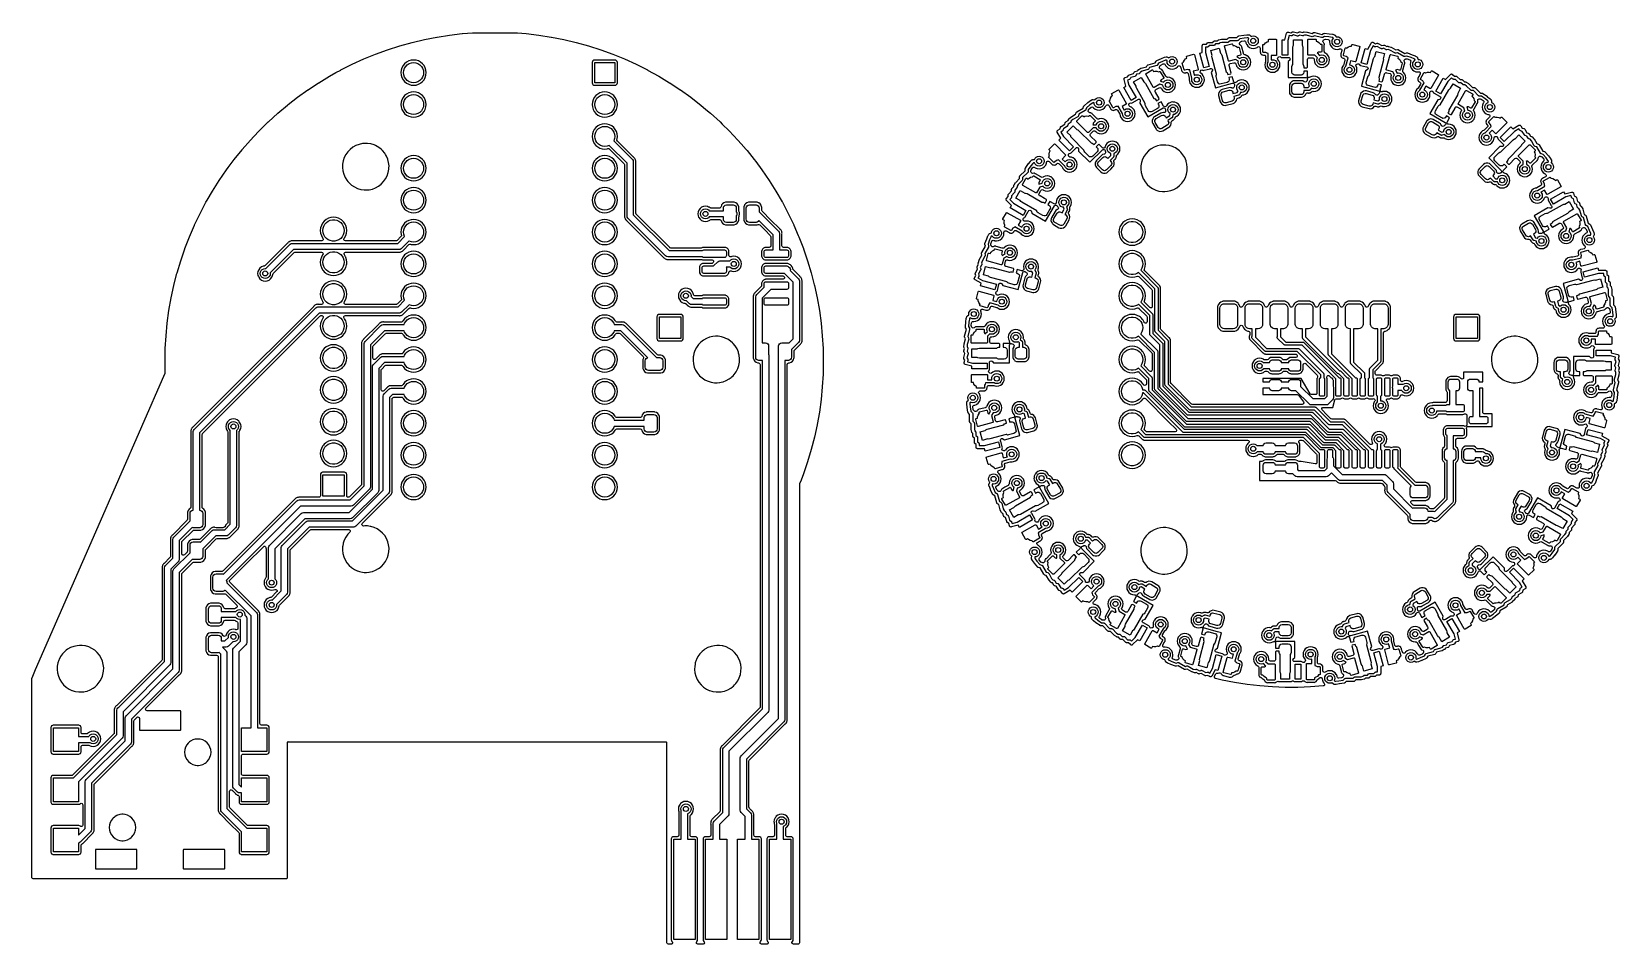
# Model space of a CAD drawing. Extents: x -3.95 to 1.03, y -1.83 to 1.03.
import ezdxf

# ---------------------------------------------------------------- set-up
doc = ezdxf.new("R2010")
doc.units = 0
doc.header["$MEASUREMENT"] = 0
doc.layers.add('BLACK', color=7, linetype='CONTINUOUS')

msp = doc.modelspace()

# ---------------------------------------------------------------- linework, layer by layer
at = {"layer": 'BLACK', "linetype": 'CONTINUOUS'}
for p, q in [((-2.7593, 0.9947), (-2.7205, 1.0039)), ((-2.7205, 1.0039), (-2.7203, 1.004)), ((-2.7203, 1.004), (-2.6812, 1.0117)), ((-2.6812, 1.0117), (-2.681, 1.0117)), ((-2.681, 1.0117), (-2.6417, 1.0178)), ((-2.6417, 1.0178), (-2.6415, 1.0179)), ((-2.6415, 1.0179), (-2.6019, 1.0225)), ((-2.6019, 1.0225), (-2.6017, 1.0225)), ((-2.6017, 1.0225), (-2.57, 1.025)), ((-2.57, 1.025), (-2.5696, 1.025)), ((-2.5696, 1.025), (-2.434, 1.025)), ((-2.434, 1.025), (-2.4336, 1.025)), ((-2.4336, 1.025), (-2.4282, 1.0246)), ((-2.4282, 1.0246), (-2.4019, 1.0225)), ((-2.4019, 1.0225), (-2.4017, 1.0225)), ((-2.4017, 1.0225), (-2.3621, 1.0179)), ((-2.3621, 1.0179), (-2.362, 1.0178)), ((-2.362, 1.0178), (-2.3226, 1.0117)), ((-2.3226, 1.0117), (-2.3224, 1.0117)), ((-2.3224, 1.0117), (-2.2833, 1.004)), ((-2.2833, 1.004), (-2.2831, 1.0039)), ((-2.2831, 1.0039), (-2.2443, 0.9947)), ((-0.247, 0.9949), (-0.2435, 0.9985)), ((-0.2435, 0.9985), (-0.2428, 0.999)), ((-0.2428, 0.999), (-0.2427, 0.9991)), ((-0.2427, 0.9991), (-0.2426, 0.9992)), ((-0.2426, 0.9992), (-0.2424, 0.9993)), ((-0.2424, 0.9993), (-0.2412, 0.9996)), ((-0.2412, 0.9996), (-0.24, 0.9999)), ((-0.24, 0.9999), (-0.232, 0.9999)), ((-0.232, 0.9999), (-0.2301, 1.0018)), ((-0.2301, 1.0018), (-0.2301, 1.0019)), ((-0.2301, 1.0019), (-0.2301, 1.0019)), ((-0.2301, 1.0019), (-0.23, 1.0019)), ((-0.23, 1.0019), (-0.229, 1.0027)), ((-0.229, 1.0027), (-0.2283, 1.0028)), ((-0.2283, 1.0028), (-0.2276, 1.0032)), ((-0.2276, 1.0032), (-0.2198, 1.0048)), ((-0.2198, 1.0048), (-0.2189, 1.0049)), ((-0.2189, 1.0049), (-0.2188, 1.0049)), ((-0.2188, 1.0049), (-0.202, 1.0049)), ((-0.202, 1.0049), (-0.1985, 1.0085)), ((-0.1985, 1.0085), (-0.1978, 1.009)), ((-0.1978, 1.009), (-0.1977, 1.0091)), ((-0.1977, 1.0091), (-0.1976, 1.0092)), ((-0.1976, 1.0092), (-0.1974, 1.0093)), ((-0.1974, 1.0093), (-0.1962, 1.0096)), ((-0.1965, 0.9965), (-0.1972, 0.996)), ((-0.193, 1.0001), (-0.1965, 0.9965)), ((-0.1962, 1.0096), (-0.195, 1.0099)), ((-0.195, 1.0099), (-0.172, 1.0099)), ((-0.17, 1.0001), (-0.193, 1.0001)), ((-0.172, 1.0099), (-0.1682, 1.0137)), ((-0.1688, 1.0004), (-0.17, 1.0001)), ((-0.1676, 1.0007), (-0.1688, 1.0004)), ((-0.1682, 1.0137), (-0.1681, 1.0138)), ((-0.1681, 1.0139), (-0.1679, 1.014)), ((-0.1681, 1.0138), (-0.1681, 1.0139)), ((-0.1679, 1.014), (-0.1671, 1.0146)), ((-0.1674, 1.0008), (-0.1676, 1.0007)), ((-0.1673, 1.0009), (-0.1674, 1.0008)), ((-0.1672, 1.001), (-0.1673, 1.0009)), ((-0.1665, 1.0015), (-0.1672, 1.001)), ((-0.1671, 1.0146), (-0.1663, 1.0148)), ((-0.1624, 1.0057), (-0.1665, 1.0015)), ((-0.1663, 1.0148), (-0.1656, 1.0151)), ((-0.1656, 1.0151), (-0.1501, 1.0177)), ((-0.1486, 1.008), (-0.1624, 1.0057)), ((-0.1607, 0.9962), (-0.1604, 0.9965)), ((-0.1604, 0.9965), (-0.1597, 0.9972)), ((-0.1597, 0.9972), (-0.1573, 0.9985)), ((-0.1573, 0.9985), (-0.157, 0.9986)), ((-0.157, 0.9986), (-0.1489, 0.9999)), ((-0.1501, 1.0177), (-0.15, 1.0177)), ((-0.15, 1.0177), (-0.1499, 1.0177)), ((-0.1499, 1.0177), (-0.1398, 1.019)), ((-0.1489, 0.9999), (-0.1462, 0.9996)), ((-0.1388, 1.0092), (-0.1486, 1.008)), ((-0.1462, 0.9996), (-0.1441, 0.9978)), ((-0.1441, 0.9978), (-0.1433, 0.9957)), ((-0.1398, 1.019), (-0.1393, 1.019)), ((-0.1393, 1.019), (-0.1391, 1.0191)), ((-0.1391, 1.0191), (-0.1341, 1.0191)), ((-0.1362, 1.0092), (-0.1388, 1.0092)), ((-0.1339, 1.007), (-0.1362, 1.0092)), ((-0.1357, 1), (-0.135, 1.0049)), ((-0.135, 0.9951), (-0.1357, 1)), ((-0.135, 1.0049), (-0.1339, 1.007)), ((-0.1341, 1.0191), (-0.1333, 1.0189)), ((-0.1333, 1.0189), (-0.1331, 1.019)), ((-0.1331, 1.019), (-0.133, 1.0189)), ((-0.133, 1.0189), (-0.1328, 1.0189)), ((-0.1328, 1.0189), (-0.1317, 1.0182)), ((-0.1317, 1.0182), (-0.1307, 1.0176)), ((-0.1307, 1.0176), (-0.127, 1.0139)), ((-0.127, 1.0139), (-0.1249, 1.015)), ((-0.1249, 1.015), (-0.12, 1.0157)), ((-0.12, 1.0157), (-0.1151, 1.015)), ((-0.1151, 1.015), (-0.1107, 1.0127)), ((-0.1107, 1.0127), (-0.1073, 1.0093)), ((-0.1073, 1.0093), (-0.105, 1.0049)), ((-0.105, 1.0049), (-0.1043, 1)), ((-0.1043, 1), (-0.105, 0.9951)), ((-0.0815, 0.9939), (-0.0768, 0.9969)), ((-0.0768, 0.9969), (-0.0725, 0.9981)), ((-0.0725, 1.0026), (-0.0719, 1.004)), ((-0.0725, 0.9981), (-0.0725, 1.0026)), ((-0.0719, 1.004), (-0.0706, 1.0046)), ((-0.0706, 1.0046), (-0.0489, 1.0046)), ((-0.0489, 1.0046), (-0.0475, 1.004)), ((-0.0475, 1.004), (-0.0469, 1.0026)), ((-0.0469, 1.0026), (-0.0469, 0.9554)), ((-0.0292, 0.9554), (-0.0292, 1.0026)), ((-0.0292, 1.0026), (-0.0212, 1.0026)), ((-0.0212, 1.0026), (-0.0154, 1.0239)), ((-0.0154, 1.0239), (-0.0149, 1.0252)), ((-0.0149, 1.0252), (-0.0146, 1.0254)), ((-0.0146, 1.0254), (-0.0145, 1.0257)), ((-0.0145, 1.0257), (-0.0136, 1.0263)), ((-0.0136, 1.0263), (-0.0128, 1.027)), ((-0.0128, 1.027), (-0.0125, 1.0271)), ((-0.0125, 1.0271), (-0.0122, 1.0273)), ((-0.0122, 1.0273), (-0.0111, 1.0273)), ((-0.0072, 1.0166), (-0.0115, 1.0006)), ((-0.0115, 1.0006), (-0.0115, 0.9554)), ((-0.0111, 1.0273), (-0.0101, 1.0275)), ((-0.0101, 1.0275), (-0.0098, 1.0274)), ((-0.0098, 1.0274), (-0.0094, 1.0274)), ((-0.0094, 1.0274), (-0.0017, 1.0253)), ((-0.0023, 1.0153), (-0.0072, 1.0166)), ((-0.0011, 1.0153), (-0.0023, 1.0153)), ((-0.0017, 1.0253), (0.0026, 1.0278)), ((0.0001, 1.0152), (-0.0011, 1.0153)), ((0.0004, 1.0153), (0.0001, 1.0152)), ((0.0005, 1.0153), (0.0004, 1.0153)), ((0.0006, 1.0154), (0.0005, 1.0153)), ((0.0014, 1.0158), (0.0006, 1.0154)), ((0.0058, 1.0183), (0.0014, 1.0158)), ((0.0026, 1.0278), (0.0034, 1.0281)), ((0.0034, 1.0281), (0.0036, 1.0283)), ((0.0036, 1.0283), (0.0037, 1.0283)), ((0.0037, 1.0283), (0.0039, 1.0283)), ((0.0039, 1.0283), (0.0051, 1.0283)), ((0.0051, 1.0283), (0.0064, 1.0283)), ((0.0183, 1.0149), (0.0058, 1.0183)), ((0.0062, 0.9862), (0.0062, 1.0026)), ((0.0062, 1.0026), (0.0338, 1.0026)), ((0.0064, 1.0283), (0.0189, 1.025)), ((0.0195, 1.015), (0.0183, 1.0149)), ((0.0189, 1.025), (0.0232, 1.0275)), ((0.0207, 1.0149), (0.0195, 1.015)), ((0.021, 1.015), (0.0207, 1.0149)), ((0.0211, 1.015), (0.021, 1.015)), ((0.0212, 1.0151), (0.0211, 1.015)), ((0.022, 1.0154), (0.0212, 1.0151)), ((0.0264, 1.0179), (0.022, 1.0154)), ((0.0232, 1.0275), (0.0241, 1.0278)), ((0.0241, 1.0278), (0.0242, 1.0279)), ((0.0242, 1.0279), (0.0243, 1.0279)), ((0.0243, 1.0279), (0.0245, 1.028)), ((0.0245, 1.028), (0.0258, 1.0279)), ((0.0258, 1.0279), (0.027, 1.028)), ((0.0341, 1.0159), (0.0264, 1.0179)), ((0.027, 1.028), (0.0347, 1.0259)), ((0.0338, 1.0026), (0.0338, 0.9862)), ((0.0353, 1.0159), (0.0341, 1.0159)), ((0.0347, 1.0259), (0.037, 1.0273)), ((0.0365, 1.0158), (0.0353, 1.0159)), ((0.0368, 1.0159), (0.0365, 1.0158)), ((0.0369, 1.0159), (0.0368, 1.0159)), ((0.037, 1.016), (0.0369, 1.0159)), ((0.037, 1.0273), (0.037, 1.0273)), ((0.037, 1.0273), (0.0371, 1.0273)), ((0.0378, 1.0164), (0.037, 1.016)), ((0.0371, 1.0273), (0.0383, 1.0278)), ((0.0371, 1.0273), (0.0371, 1.0273)), ((0.0407, 1.018), (0.0378, 1.0164)), ((0.0383, 1.0278), (0.039, 1.0277)), ((0.039, 1.0277), (0.0398, 1.0279)), ((0.0398, 1.0279), (0.0478, 1.0275)), ((0.0467, 1.0177), (0.0407, 1.018)), ((0.0644, 1.0129), (0.0467, 1.0177)), ((0.0478, 1.0275), (0.0486, 1.0273)), ((0.0486, 1.0273), (0.0488, 1.0273)), ((0.0488, 1.0273), (0.0649, 1.023)), ((0.0515, 1.0036), (0.0521, 1.005)), ((0.0515, 0.9564), (0.0515, 1.0036)), ((0.0521, 1.005), (0.0535, 1.0056)), ((0.0535, 1.0056), (0.0751, 1.0056)), ((0.0656, 1.013), (0.0644, 1.0129)), ((0.0649, 1.023), (0.0693, 1.0255)), ((0.0668, 1.0129), (0.0656, 1.013)), ((0.067, 1.013), (0.0668, 1.0129)), ((0.0671, 1.013), (0.067, 1.013)), ((0.0673, 1.0131), (0.0671, 1.013)), ((0.0681, 1.0134), (0.0673, 1.0131)), ((0.0725, 1.0159), (0.0681, 1.0134)), ((0.0693, 1.0255), (0.0701, 1.0258)), ((0.0701, 1.0258), (0.0703, 1.0259)), ((0.0703, 1.0259), (0.0704, 1.0259)), ((0.0704, 1.0259), (0.0706, 1.026)), ((0.0706, 1.026), (0.0718, 1.0259)), ((0.0718, 1.0259), (0.073, 1.026)), ((0.0946, 1.01), (0.0725, 1.0159)), ((0.073, 1.026), (0.0952, 1.02)), ((0.0751, 1.0056), (0.0765, 1.005)), ((0.0765, 1.005), (0.0771, 1.0036)), ((0.0771, 1.0036), (0.0771, 0.9992)), ((0.0771, 0.9992), (0.0813, 0.9979)), ((0.0813, 0.9979), (0.086, 0.9949)), ((0.0958, 1.01), (0.0946, 1.01)), ((0.0952, 1.02), (0.0999, 1.0227)), ((0.0971, 1.01), (0.0958, 1.01)), ((0.0973, 1.0101), (0.0971, 1.01)), ((0.0974, 1.0101), (0.0973, 1.0101)), ((0.0976, 1.0102), (0.0974, 1.0101)), ((0.0984, 1.0105), (0.0976, 1.0102)), ((0.1034, 1.0134), (0.0984, 1.0105)), ((0.0987, 0.9984), (0.0994, 1.0011)), ((0.0995, 0.9958), (0.0987, 0.9984)), ((0.0994, 1.0011), (0.1008, 1.0025)), ((0.0999, 1.0227), (0.1, 1.0228)), ((0.1, 1.0228), (0.1001, 1.0229)), ((0.1001, 1.0229), (0.1002, 1.0229)), ((0.1002, 1.0229), (0.1012, 1.0232)), ((0.1008, 1.0025), (0.1014, 1.003)), ((0.1012, 1.0232), (0.102, 1.0232)), ((0.1014, 1.003), (0.1026, 1.0038)), ((0.102, 1.0232), (0.1028, 1.0234)), ((0.1026, 1.0038), (0.103, 1.004)), ((0.1028, 1.0234), (0.1184, 1.0219)), ((0.103, 1.004), (0.1032, 1.0042)), ((0.1032, 1.0042), (0.1038, 1.0045)), ((0.1174, 1.0121), (0.1034, 1.0134)), ((0.1038, 1.0045), (0.1065, 1.0052)), ((0.1065, 1.0052), (0.1068, 1.0052)), ((0.1068, 1.0052), (0.1149, 1.0044)), ((0.1149, 1.0044), (0.1175, 1.0034)), ((0.1271, 1.0108), (0.1174, 1.0121)), ((0.1175, 1.0034), (0.1191, 1.0011)), ((0.1184, 1.0219), (0.1185, 1.0218)), ((0.1185, 1.0218), (0.1186, 1.0218)), ((0.1186, 1.0218), (0.1287, 1.0205)), ((0.1191, 1.0011), (0.1193, 0.9989)), ((0.1193, 0.9989), (0.1191, 0.997)), ((0.1191, 0.997), (0.1199, 0.9908)), ((0.1297, 1.0101), (0.1271, 1.0108)), ((0.1272, 0.997), (0.1279, 1.0018)), ((0.1279, 0.9921), (0.1272, 0.997)), ((0.1279, 1.0018), (0.1302, 1.0062)), ((0.1287, 1.0205), (0.1292, 1.0203)), ((0.1292, 1.0203), (0.1294, 1.0204)), ((0.1294, 1.0204), (0.1342, 1.0191)), ((0.1313, 1.0073), (0.1297, 1.0101)), ((0.1302, 1.0062), (0.1313, 1.0073)), ((0.1342, 1.0191), (0.135, 1.0187)), ((0.135, 1.0187), (0.1352, 1.0187)), ((0.1352, 1.0187), (0.1352, 1.0186)), ((0.1352, 1.0186), (0.1355, 1.0185)), ((0.1355, 1.0185), (0.1363, 1.0176)), ((0.1363, 1.0176), (0.1372, 1.0168)), ((0.1372, 1.0168), (0.1398, 1.0122)), ((0.1398, 1.0122), (0.1429, 1.0127)), ((0.1429, 1.0127), (0.1478, 1.012)), ((0.1478, 1.012), (0.1522, 1.0097)), ((0.1522, 1.0097), (0.1556, 1.0062)), ((0.1556, 1.0062), (0.1579, 1.0018)), ((0.1579, 1.0018), (0.1587, 0.997)), ((0.1587, 0.997), (0.1579, 0.9921)), ((-2.9108, 0.9429), (-2.8739, 0.958)), ((-2.8739, 0.958), (-2.8737, 0.9581)), ((-2.8737, 0.9581), (-2.8362, 0.9717)), ((-2.8362, 0.9717), (-2.836, 0.9718)), ((-2.836, 0.9718), (-2.7981, 0.984)), ((-2.7981, 0.984), (-2.7979, 0.984)), ((-2.7979, 0.984), (-2.7595, 0.9947)), ((-2.7595, 0.9947), (-2.7593, 0.9947)), ((-2.2443, 0.9947), (-2.2441, 0.9947)), ((-2.2441, 0.9947), (-2.2057, 0.984)), ((-2.2057, 0.984), (-2.2055, 0.984)), ((-2.2055, 0.984), (-2.1676, 0.9718)), ((-2.1676, 0.9718), (-2.1674, 0.9717)), ((-2.1674, 0.9717), (-2.1299, 0.9581)), ((-2.1299, 0.9581), (-2.1298, 0.958)), ((-2.1298, 0.958), (-2.0928, 0.9429)), ((-0.4082, 0.9442), (-0.3987, 0.9481)), ((-0.3987, 0.9481), (-0.3983, 0.9482)), ((-0.3983, 0.9482), (-0.3981, 0.9483)), ((-0.3981, 0.9483), (-0.3933, 0.9496)), ((-0.3933, 0.9496), (-0.3924, 0.9497)), ((-0.3924, 0.9497), (-0.3923, 0.9498)), ((-0.3923, 0.9498), (-0.3922, 0.9498)), ((-0.3922, 0.9498), (-0.3919, 0.9498)), ((-0.3919, 0.9498), (-0.3908, 0.9494)), ((-0.3908, 0.9494), (-0.3896, 0.9491)), ((-0.3896, 0.9491), (-0.3851, 0.9465)), ((-0.3851, 0.9465), (-0.384, 0.9476)), ((-0.384, 0.9476), (-0.3796, 0.9498)), ((-0.3796, 0.9498), (-0.3747, 0.9506)), ((-0.3747, 0.9506), (-0.3699, 0.9498)), ((-0.3699, 0.9498), (-0.3655, 0.9476)), ((-0.3655, 0.9476), (-0.362, 0.9441)), ((-0.3295, 0.9497), (-0.3293, 0.9512)), ((-0.3284, 0.9453), (-0.3295, 0.9497)), ((-0.3293, 0.9512), (-0.3281, 0.9521)), ((-0.3281, 0.9521), (-0.3072, 0.9577)), ((-0.3072, 0.9577), (-0.3057, 0.9575)), ((-0.3057, 0.9575), (-0.3048, 0.9563)), ((-0.3048, 0.9563), (-0.2926, 0.9107)), ((-0.2877, 0.9609), (-0.2799, 0.963)), ((-0.2755, 0.9152), (-0.2877, 0.9609)), ((-0.2799, 0.985), (-0.2797, 0.9864)), ((-0.2799, 0.963), (-0.2799, 0.985)), ((-0.2797, 0.9864), (-0.2795, 0.9867)), ((-0.2795, 0.987), (-0.2788, 0.9878)), ((-0.2795, 0.9867), (-0.2795, 0.987)), ((-0.2788, 0.9878), (-0.2782, 0.9887)), ((-0.2782, 0.9887), (-0.2779, 0.9889)), ((-0.2779, 0.9889), (-0.2777, 0.9891)), ((-0.2777, 0.9891), (-0.2767, 0.9894)), ((-0.2767, 0.9894), (-0.2757, 0.9899)), ((-0.2757, 0.9899), (-0.2753, 0.9898)), ((-0.2753, 0.9898), (-0.275, 0.9899)), ((-0.275, 0.9899), (-0.267, 0.9899)), ((-0.265, 0.9801), (-0.2701, 0.9801)), ((-0.2701, 0.9801), (-0.2701, 0.9635)), ((-0.2701, 0.9635), (-0.2584, 0.9198)), ((-0.267, 0.9899), (-0.2635, 0.9935)), ((-0.2638, 0.9804), (-0.265, 0.9801)), ((-0.2626, 0.9807), (-0.2638, 0.9804)), ((-0.2635, 0.9935), (-0.2628, 0.994)), ((-0.2628, 0.994), (-0.2627, 0.9941)), ((-0.2627, 0.9941), (-0.2626, 0.9942)), ((-0.2626, 0.9942), (-0.2624, 0.9943)), ((-0.2624, 0.9808), (-0.2626, 0.9807)), ((-0.2624, 0.9943), (-0.2612, 0.9946)), ((-0.2623, 0.9809), (-0.2624, 0.9808)), ((-0.2622, 0.981), (-0.2623, 0.9809)), ((-0.2615, 0.9815), (-0.2622, 0.981)), ((-0.258, 0.9851), (-0.2615, 0.9815)), ((-0.2612, 0.9946), (-0.26, 0.9949)), ((-0.26, 0.9949), (-0.247, 0.9949)), ((-0.245, 0.9851), (-0.258, 0.9851)), ((-0.2535, 0.97), (-0.2269, 0.9772)), ((-0.2492, 0.9542), (-0.2535, 0.97)), ((-0.2498, 0.9516), (-0.2492, 0.9542)), ((-0.2493, 0.9467), (-0.2498, 0.9516)), ((-0.2354, 0.8949), (-0.2493, 0.9467)), ((-0.2438, 0.9854), (-0.245, 0.9851)), ((-0.2426, 0.9857), (-0.2438, 0.9854)), ((-0.2424, 0.9858), (-0.2426, 0.9857)), ((-0.2423, 0.9859), (-0.2424, 0.9858)), ((-0.2422, 0.986), (-0.2423, 0.9859)), ((-0.2415, 0.9865), (-0.2422, 0.986)), ((-0.238, 0.9901), (-0.2415, 0.9865)), ((-0.23, 0.9901), (-0.238, 0.9901)), ((-0.2288, 0.9904), (-0.23, 0.9901)), ((-0.2276, 0.9907), (-0.2288, 0.9904)), ((-0.2274, 0.9908), (-0.2276, 0.9907)), ((-0.2273, 0.9909), (-0.2274, 0.9908)), ((-0.2272, 0.991), (-0.2273, 0.9909)), ((-0.2265, 0.9915), (-0.2272, 0.991)), ((-0.2269, 0.9772), (-0.2226, 0.9613)), ((-0.2242, 0.9938), (-0.2265, 0.9915)), ((-0.2183, 0.9951), (-0.2242, 0.9938)), ((-0.2226, 0.9613), (-0.2209, 0.9594)), ((-0.2209, 0.9594), (-0.2188, 0.9549)), ((-0.2188, 0.9549), (-0.205, 0.9031)), ((-0.2, 0.9951), (-0.2183, 0.9951)), ((-0.21, 0.9828), (-0.2098, 0.9842)), ((-0.1978, 0.9371), (-0.21, 0.9828)), ((-0.2098, 0.9842), (-0.2086, 0.9852)), ((-0.2086, 0.9852), (-0.1877, 0.9908)), ((-0.1988, 0.9954), (-0.2, 0.9951)), ((-0.1976, 0.9957), (-0.1988, 0.9954)), ((-0.1974, 0.9958), (-0.1976, 0.9957)), ((-0.1973, 0.9959), (-0.1974, 0.9958)), ((-0.1972, 0.996), (-0.1973, 0.9959)), ((-0.1877, 0.9908), (-0.1862, 0.9906)), ((-0.1862, 0.9906), (-0.1853, 0.9894)), ((-0.1853, 0.9894), (-0.1841, 0.9851)), ((-0.1841, 0.9851), (-0.1797, 0.985)), ((-0.1797, 0.985), (-0.1744, 0.9832)), ((-0.1744, 0.9832), (-0.1697, 0.9801)), ((-0.1705, 0.9504), (-0.1715, 0.9497)), ((-0.1715, 0.9497), (-0.1619, 0.9442)), ((-0.1678, 0.9533), (-0.1705, 0.9504)), ((-0.1697, 0.9801), (-0.1692, 0.9794)), ((-0.1692, 0.9794), (-0.1665, 0.9801)), ((-0.1599, 0.9554), (-0.1678, 0.9533)), ((-0.1665, 0.9801), (-0.165, 0.9799)), ((-0.165, 0.9799), (-0.1641, 0.9788)), ((-0.1641, 0.9788), (-0.1585, 0.9578)), ((-0.1631, 0.9927), (-0.1621, 0.9945)), ((-0.1631, 0.99), (-0.1631, 0.9927)), ((-0.1616, 0.9876), (-0.1631, 0.99)), ((-0.1621, 0.9945), (-0.1607, 0.9962)), ((-0.1586, 0.985), (-0.1616, 0.9876)), ((-0.1608, 0.9453), (-0.1564, 0.9475)), ((-0.1587, 0.9563), (-0.1599, 0.9554)), ((-0.1585, 0.9578), (-0.1587, 0.9563)), ((-0.1576, 0.9837), (-0.1586, 0.985)), ((-0.1573, 0.9831), (-0.1576, 0.9837)), ((-0.1562, 0.9809), (-0.1573, 0.9831)), ((-0.1564, 0.9475), (-0.1515, 0.9483)), ((-0.1562, 0.9805), (-0.1562, 0.9809)), ((-0.1562, 0.9809), (-0.1562, 0.9809)), ((-0.156, 0.9796), (-0.1562, 0.9805)), ((-0.1511, 0.9612), (-0.156, 0.9796)), ((-0.1515, 0.9483), (-0.1467, 0.9475)), ((-0.1507, 0.9603), (-0.1511, 0.9612)), ((-0.1507, 0.9602), (-0.1507, 0.9603)), ((-0.1505, 0.9599), (-0.1507, 0.9602)), ((-0.1504, 0.9591), (-0.1505, 0.9599)), ((-0.1489, 0.9568), (-0.1504, 0.9591)), ((-0.1464, 0.9557), (-0.1489, 0.9568)), ((-0.1467, 0.9475), (-0.1423, 0.9453)), ((-0.1454, 0.9556), (-0.1464, 0.9557)), ((-0.1398, 0.9533), (-0.1454, 0.9556)), ((-0.1433, 0.9957), (-0.143, 0.9938)), ((-0.143, 0.9938), (-0.1414, 0.9899)), ((-0.1414, 0.9899), (-0.1407, 0.9881)), ((-0.1407, 0.9881), (-0.1369, 0.9831)), ((-0.1396, 0.9532), (-0.1398, 0.9533)), ((-0.1347, 0.9494), (-0.1396, 0.9532)), ((-0.1369, 0.9831), (-0.1319, 0.9793)), ((-0.1327, 0.9907), (-0.135, 0.9951)), ((-0.1309, 0.9445), (-0.1347, 0.9494)), ((-0.1293, 0.9873), (-0.1327, 0.9907)), ((-0.1319, 0.9793), (-0.1262, 0.977)), ((-0.1249, 0.985), (-0.1293, 0.9873)), ((-0.1262, 0.977), (-0.12, 0.9762)), ((-0.12, 0.9843), (-0.1249, 0.985)), ((-0.1151, 0.985), (-0.12, 0.9843)), ((-0.12, 0.9762), (-0.1138, 0.977)), ((-0.1107, 0.9873), (-0.1151, 0.985)), ((-0.1138, 0.977), (-0.1081, 0.9793)), ((-0.1073, 0.9907), (-0.1107, 0.9873)), ((-0.1081, 0.9793), (-0.1061, 0.9808)), ((-0.105, 0.9951), (-0.1073, 0.9907)), ((-0.1061, 0.9808), (-0.1036, 0.9818)), ((-0.1036, 0.9818), (-0.1009, 0.9813)), ((-0.1009, 0.9813), (-0.0989, 0.9794)), ((-0.0989, 0.9794), (-0.0983, 0.977)), ((-0.0983, 0.9665), (-0.0984, 0.9655)), ((-0.0984, 0.9655), (-0.0984, 0.9652)), ((-0.0984, 0.9652), (-0.0978, 0.9621)), ((-0.0983, 0.977), (-0.0983, 0.9665)), ((-0.0978, 0.9621), (-0.0972, 0.9606)), ((-0.0972, 0.9606), (-0.0972, 0.9606)), ((-0.0972, 0.9606), (-0.0955, 0.958)), ((-0.0955, 0.958), (-0.0955, 0.958)), ((-0.0955, 0.958), (-0.0955, 0.958)), ((-0.0955, 0.958), (-0.0941, 0.9571)), ((-0.0941, 0.9571), (-0.0929, 0.9563)), ((-0.0929, 0.9563), (-0.0917, 0.9558)), ((-0.0917, 0.9558), (-0.0915, 0.9557)), ((-0.0915, 0.9557), (-0.0913, 0.9556)), ((-0.0913, 0.9556), (-0.0883, 0.955)), ((-0.0902, 0.9869), (-0.0897, 0.9882)), ((-0.0902, 0.9652), (-0.0902, 0.9869)), ((-0.0897, 0.9638), (-0.0902, 0.9652)), ((-0.0897, 0.9882), (-0.0883, 0.9888)), ((-0.0883, 0.9632), (-0.0897, 0.9638)), ((-0.0883, 0.9888), (-0.0855, 0.9888)), ((-0.0801, 0.9632), (-0.0883, 0.9632)), ((-0.0883, 0.955), (-0.0879, 0.9551)), ((-0.0879, 0.9551), (-0.087, 0.9552)), ((-0.087, 0.9552), (-0.0863, 0.9552)), ((-0.0863, 0.9552), (-0.0836, 0.9544)), ((-0.0855, 0.9888), (-0.0851, 0.9896)), ((-0.0851, 0.9896), (-0.0815, 0.9939)), ((-0.0836, 0.9544), (-0.0818, 0.9523)), ((-0.0818, 0.9523), (-0.0814, 0.9503)), ((-0.0814, 0.9503), (-0.0814, 0.9361)), ((-0.0768, 0.9611), (-0.0801, 0.9632)), ((-0.0735, 0.9601), (-0.0768, 0.9611)), ((-0.0735, 0.9336), (-0.0735, 0.9601)), ((-0.0489, 0.9534), (-0.0637, 0.9534)), ((-0.0637, 0.9534), (-0.0637, 0.9402)), ((-0.0475, 0.954), (-0.0489, 0.9534)), ((-0.0469, 0.9554), (-0.0475, 0.954)), ((-0.0437, 0.9438), (-0.0431, 0.9465)), ((-0.0431, 0.9465), (-0.0419, 0.9478)), ((-0.0419, 0.9478), (-0.0416, 0.9483)), ((-0.0416, 0.9483), (-0.0395, 0.95)), ((-0.0395, 0.95), (-0.0368, 0.9504)), ((-0.0368, 0.9504), (-0.0348, 0.9496)), ((-0.0348, 0.9496), (-0.0323, 0.9479)), ((-0.0323, 0.9479), (-0.03, 0.9475)), ((-0.03, 0.9475), (-0.03, 0.9475)), ((-0.03, 0.9475), (-0.0107, 0.9475)), ((-0.0115, 0.9554), (-0.0292, 0.9554)), ((-0.0107, 0.9475), (-0.0101, 0.9476)), ((-0.0101, 0.9476), (-0.0073, 0.9473)), ((-0.0073, 0.9473), (-0.0051, 0.9457)), ((0.0043, 0.979), (0.005, 0.9838)), ((0.0043, 0.9254), (0.0043, 0.979)), ((0.005, 0.9838), (0.0062, 0.9862)), ((0.0338, 0.9862), (0.035, 0.9838)), ((0.035, 0.9838), (0.0357, 0.979)), ((0.0357, 0.979), (0.0357, 0.9254)), ((0.0521, 0.955), (0.0515, 0.9564)), ((0.0535, 0.9544), (0.0521, 0.955)), ((0.0736, 0.9544), (0.0535, 0.9544)), ((0.0811, 0.947), (0.0736, 0.9544)), ((0.08, 0.9449), (0.0811, 0.947)), ((0.0813, 0.9621), (0.0802, 0.9618)), ((0.0802, 0.9618), (0.088, 0.9539)), ((0.0847, 0.9643), (0.0813, 0.9621)), ((0.0928, 0.9643), (0.0847, 0.9643)), ((0.086, 0.9949), (0.0897, 0.9906)), ((0.088, 0.9539), (0.0901, 0.955)), ((0.0897, 0.9906), (0.0901, 0.9898)), ((0.0901, 0.9898), (0.0928, 0.9898)), ((0.0901, 0.955), (0.095, 0.9557)), ((0.0928, 0.9898), (0.0942, 0.9893)), ((0.0942, 0.9648), (0.0928, 0.9643)), ((0.0942, 0.9893), (0.0948, 0.9879)), ((0.0948, 0.9662), (0.0942, 0.9648)), ((0.0948, 0.9879), (0.0948, 0.9662)), ((0.095, 0.9557), (0.0999, 0.955)), ((0.1, 0.9951), (0.0995, 0.9958)), ((0.0999, 0.955), (0.1043, 0.9527)), ((0.1003, 0.9947), (0.1, 0.9951)), ((0.1, 0.9951), (0.1, 0.9951)), ((0.1016, 0.9927), (0.1003, 0.9947)), ((0.1018, 0.9925), (0.1016, 0.9927)), ((0.1022, 0.9913), (0.1018, 0.9925)), ((0.1018, 0.9925), (0.1018, 0.9925)), ((0.1023, 0.9911), (0.1022, 0.9913)), ((0.1022, 0.9913), (0.1022, 0.9913)), ((0.1024, 0.991), (0.1023, 0.9911)), ((0.103, 0.9879), (0.1024, 0.991)), ((0.1029, 0.9875), (0.103, 0.9878)), ((0.1029, 0.9866), (0.1029, 0.9875)), ((0.1029, 0.9675), (0.1029, 0.9866)), ((0.1029, 0.9666), (0.1029, 0.9675)), ((0.103, 0.9661), (0.1029, 0.9666)), ((0.103, 0.9878), (0.103, 0.9879)), ((0.103, 0.9654), (0.103, 0.9661)), ((0.1038, 0.9628), (0.103, 0.9654)), ((0.106, 0.961), (0.1038, 0.9628)), ((0.1043, 0.9527), (0.1077, 0.9493)), ((0.1069, 0.9607), (0.106, 0.961)), ((0.1119, 0.9569), (0.1069, 0.9607)), ((0.1077, 0.9493), (0.11, 0.9449)), ((0.1157, 0.9519), (0.1119, 0.9569)), ((0.118, 0.9462), (0.1157, 0.9519)), ((0.1199, 0.9908), (0.1223, 0.9851)), ((0.1223, 0.9851), (0.126, 0.9801)), ((0.126, 0.9801), (0.131, 0.9763)), ((0.1302, 0.9877), (0.1279, 0.9921)), ((0.1337, 0.9842), (0.1302, 0.9877)), ((0.131, 0.9763), (0.1367, 0.974)), ((0.138, 0.982), (0.1337, 0.9842)), ((0.1367, 0.974), (0.1429, 0.9731)), ((0.1429, 0.9812), (0.138, 0.982)), ((0.1478, 0.982), (0.1429, 0.9812)), ((0.1429, 0.9731), (0.1476, 0.9738)), ((0.1476, 0.9738), (0.1491, 0.974)), ((0.1522, 0.9842), (0.1478, 0.982)), ((0.1491, 0.974), (0.1507, 0.9746)), ((0.1507, 0.9746), (0.1513, 0.9749)), ((0.1513, 0.9749), (0.1541, 0.9752)), ((0.1556, 0.9877), (0.1522, 0.9842)), ((0.1541, 0.9752), (0.1565, 0.9739)), ((0.1546, 0.9567), (0.1545, 0.9547)), ((0.1545, 0.9547), (0.1547, 0.9531)), ((0.1547, 0.9578), (0.1546, 0.9567)), ((0.1549, 0.9581), (0.1547, 0.9578)), ((0.1547, 0.9531), (0.1547, 0.9531)), ((0.1547, 0.9531), (0.1547, 0.953)), ((0.1547, 0.953), (0.1547, 0.953)), ((0.1547, 0.953), (0.1548, 0.9529)), ((0.1548, 0.9529), (0.1548, 0.9529)), ((0.1548, 0.9529), (0.1557, 0.9501)), ((0.1552, 0.959), (0.1549, 0.9581)), ((0.1579, 0.9691), (0.1552, 0.959)), ((0.1579, 0.9921), (0.1556, 0.9877)), ((0.1557, 0.9501), (0.1578, 0.9477)), ((0.1565, 0.9739), (0.1579, 0.9716)), ((0.1578, 0.9477), (0.1588, 0.947)), ((0.1579, 0.9716), (0.1579, 0.9691)), ((0.1588, 0.947), (0.1591, 0.9467)), ((0.1591, 0.9467), (0.1619, 0.9453)), ((0.1626, 0.9557), (0.1683, 0.9766)), ((0.1628, 0.9542), (0.1626, 0.9557)), ((0.164, 0.9533), (0.1628, 0.9542)), ((0.1719, 0.9511), (0.164, 0.9533)), ((0.1683, 0.9766), (0.1692, 0.9778)), ((0.1692, 0.9778), (0.1707, 0.978)), ((0.1706, 0.9208), (0.1775, 0.9464)), ((0.1707, 0.978), (0.1733, 0.9773)), ((0.1746, 0.9482), (0.1719, 0.9511)), ((0.1733, 0.9773), (0.1739, 0.9779)), ((0.1739, 0.9779), (0.1785, 0.9811)), ((0.1775, 0.9464), (0.1746, 0.9482)), ((0.1785, 0.9811), (0.1839, 0.9828)), ((0.1839, 0.9828), (0.1883, 0.9829)), ((0.1883, 0.9829), (0.1894, 0.9872)), ((0.1894, 0.9872), (0.1904, 0.9884)), ((0.1904, 0.9884), (0.1919, 0.9886)), ((0.1919, 0.9886), (0.2128, 0.983)), ((0.2142, 0.9806), (0.2019, 0.9349)), ((0.2128, 0.983), (0.214, 0.9821)), ((0.214, 0.9821), (0.2142, 0.9806)), ((0.219, 0.9304), (0.2313, 0.976)), ((0.2313, 0.976), (0.2391, 0.9739)), ((0.2479, 0.9695), (0.2362, 0.9258)), ((0.2391, 0.9739), (0.2501, 0.993)), ((0.2561, 0.9838), (0.2479, 0.9695)), ((0.2501, 0.993), (0.2509, 0.9941)), ((0.2509, 0.9941), (0.2513, 0.9943)), ((0.2513, 0.9943), (0.2515, 0.9945)), ((0.2515, 0.9945), (0.2525, 0.9949)), ((0.2525, 0.9949), (0.2534, 0.9954)), ((0.2534, 0.9954), (0.2538, 0.9953)), ((0.2538, 0.9953), (0.2541, 0.9955)), ((0.2541, 0.9955), (0.2551, 0.9952)), ((0.2551, 0.9952), (0.2562, 0.9951)), ((0.2605, 0.9813), (0.2561, 0.9838)), ((0.2562, 0.9951), (0.2565, 0.9949)), ((0.2565, 0.9949), (0.2568, 0.9948)), ((0.2568, 0.9948), (0.2637, 0.9908)), ((0.2575, 0.9445), (0.2595, 0.949)), ((0.2595, 0.949), (0.2613, 0.951)), ((0.2617, 0.981), (0.2605, 0.9813)), ((0.2613, 0.951), (0.2655, 0.9668)), ((0.2629, 0.9806), (0.2617, 0.981)), ((0.2631, 0.9806), (0.2629, 0.9806)), ((0.2632, 0.9806), (0.2631, 0.9806)), ((0.2634, 0.9807), (0.2632, 0.9806)), ((0.2643, 0.9808), (0.2634, 0.9807)), ((0.2637, 0.9908), (0.2686, 0.9921)), ((0.2691, 0.9821), (0.2643, 0.9808)), ((0.2655, 0.9668), (0.2921, 0.9597)), ((0.2686, 0.9921), (0.2694, 0.9922)), ((0.2804, 0.9756), (0.2691, 0.9821)), ((0.2694, 0.9922), (0.2696, 0.9923)), ((0.2696, 0.9923), (0.2697, 0.9923)), ((0.2697, 0.9923), (0.27, 0.9923)), ((0.27, 0.9923), (0.2711, 0.9919)), ((0.2711, 0.9919), (0.2723, 0.9916)), ((0.2723, 0.9916), (0.2835, 0.9851)), ((0.2815, 0.9753), (0.2804, 0.9756)), ((0.2827, 0.9749), (0.2815, 0.9753)), ((0.283, 0.975), (0.2827, 0.9749)), ((0.2831, 0.9749), (0.283, 0.975)), ((0.2832, 0.975), (0.2831, 0.9749)), ((0.2841, 0.9751), (0.2832, 0.975)), ((0.2835, 0.9851), (0.2884, 0.9864)), ((0.289, 0.9764), (0.2841, 0.9751)), ((0.2921, 0.9597), (0.2879, 0.9438)), ((0.2884, 0.9864), (0.2893, 0.9866)), ((0.2959, 0.9724), (0.289, 0.9764)), ((0.2893, 0.9866), (0.2894, 0.9866)), ((0.2894, 0.9866), (0.2895, 0.9866)), ((0.2895, 0.9866), (0.2898, 0.9866)), ((0.2898, 0.9866), (0.2909, 0.9862)), ((0.2909, 0.9862), (0.2921, 0.986)), ((0.2921, 0.986), (0.299, 0.982)), ((0.297, 0.9721), (0.2959, 0.9724)), ((0.2982, 0.9718), (0.297, 0.9721)), ((0.2973, 0.9105), (0.3095, 0.9561)), ((0.2984, 0.9718), (0.2982, 0.9718)), ((0.2985, 0.9718), (0.2984, 0.9718)), ((0.2987, 0.9718), (0.2985, 0.9718)), ((0.2996, 0.9719), (0.2987, 0.9718)), ((0.299, 0.982), (0.3016, 0.9827)), ((0.3028, 0.9728), (0.2996, 0.9719)), ((0.3016, 0.9827), (0.3017, 0.9827)), ((0.3017, 0.9827), (0.303, 0.9828)), ((0.3017, 0.9827), (0.3017, 0.9827)), ((0.3017, 0.9827), (0.3017, 0.9827)), ((0.3085, 0.9709), (0.3028, 0.9728)), ((0.303, 0.9828), (0.3037, 0.9826)), ((0.3037, 0.9826), (0.3044, 0.9826)), ((0.3044, 0.9826), (0.3121, 0.9801)), ((0.3243, 0.9618), (0.3085, 0.9709)), ((0.3095, 0.9561), (0.3104, 0.9573)), ((0.3104, 0.9573), (0.3119, 0.9575)), ((0.3119, 0.9575), (0.3328, 0.9519)), ((0.3121, 0.9801), (0.3128, 0.9797)), ((0.3128, 0.9797), (0.313, 0.9797)), ((0.313, 0.9797), (0.3275, 0.9713)), ((0.3255, 0.9615), (0.3243, 0.9618)), ((0.3267, 0.9611), (0.3255, 0.9615)), ((0.3269, 0.9611), (0.3267, 0.9611)), ((0.327, 0.9611), (0.3269, 0.9611)), ((0.3272, 0.9612), (0.327, 0.9611)), ((0.3281, 0.9613), (0.3272, 0.9612)), ((0.3275, 0.9713), (0.3324, 0.9726)), ((0.3329, 0.9626), (0.3281, 0.9613)), ((0.3324, 0.9726), (0.3332, 0.9727)), ((0.3328, 0.9519), (0.334, 0.951)), ((0.3528, 0.9511), (0.3329, 0.9626)), ((0.3342, 0.9495), (0.3331, 0.9452)), ((0.3332, 0.9727), (0.3334, 0.9728)), ((0.3334, 0.9728), (0.3335, 0.9727)), ((0.3335, 0.9727), (0.3337, 0.9728)), ((0.3337, 0.9728), (0.3349, 0.9724)), ((0.334, 0.951), (0.3342, 0.9495)), ((0.3349, 0.9724), (0.3361, 0.9721)), ((0.3361, 0.9721), (0.356, 0.9606)), ((0.354, 0.9508), (0.3528, 0.9511)), ((0.3552, 0.9504), (0.354, 0.9508)), ((0.3554, 0.9505), (0.3552, 0.9504)), ((0.3555, 0.9504), (0.3554, 0.9505)), ((0.3557, 0.9505), (0.3555, 0.9504)), ((0.3565, 0.9506), (0.3557, 0.9505)), ((0.356, 0.9606), (0.3612, 0.962)), ((0.3622, 0.9521), (0.3565, 0.9506)), ((0.3612, 0.962), (0.3613, 0.9621)), ((0.3613, 0.9621), (0.3614, 0.9621)), ((0.3614, 0.9621), (0.3616, 0.9621)), ((0.3616, 0.9621), (0.3626, 0.9622)), ((0.3753, 0.9472), (0.3622, 0.9521)), ((0.3626, 0.9622), (0.3634, 0.9619)), ((0.3634, 0.9619), (0.3642, 0.9619)), ((0.3642, 0.9619), (0.3789, 0.9564)), ((0.3844, 0.9434), (0.3753, 0.9472)), ((0.3789, 0.9564), (0.379, 0.9563)), ((0.379, 0.9563), (0.379, 0.9563)), ((0.379, 0.9563), (0.3885, 0.9524)), ((0.3885, 0.9524), (0.3889, 0.9521)), ((0.3889, 0.9521), (0.389, 0.9521)), ((0.389, 0.9521), (0.3934, 0.9496)), ((0.3934, 0.9496), (0.3941, 0.9491)), ((0.3941, 0.9491), (0.3942, 0.949)), ((0.3942, 0.949), (0.3943, 0.9489)), ((0.3943, 0.9489), (0.3945, 0.9487)), ((0.3945, 0.9487), (0.395, 0.9477)), ((0.395, 0.9477), (0.3957, 0.9466)), ((0.3957, 0.9466), (0.397, 0.9416)), ((-3.0181, 0.8891), (-2.9982, 0.9)), ((-2.9982, 0.9), (-2.9832, 0.9083)), ((-2.9832, 0.9083), (-2.983, 0.9084)), ((-2.983, 0.9084), (-2.9474, 0.9263)), ((-2.9474, 0.9263), (-2.9472, 0.9264)), ((-2.9472, 0.9264), (-2.9109, 0.9429)), ((-2.9109, 0.9429), (-2.9108, 0.9429)), ((-2.7935, 0.9077), (-2.7943, 0.9)), ((-2.7943, 0.9), (-2.7935, 0.8923)), ((-2.7913, 0.9151), (-2.7935, 0.9077)), ((-2.7876, 0.922), (-2.7913, 0.9151)), ((-2.7827, 0.928), (-2.7876, 0.922)), ((-2.7862, 0.9), (-2.7854, 0.907)), ((-2.7854, 0.893), (-2.7862, 0.9)), ((-2.7854, 0.907), (-2.7831, 0.9137)), ((-2.7831, 0.9137), (-2.7793, 0.9196)), ((-2.7767, 0.9329), (-2.7827, 0.928)), ((-2.7793, 0.9196), (-2.7744, 0.9246)), ((-2.7699, 0.9366), (-2.7767, 0.9329)), ((-2.7744, 0.9246), (-2.7684, 0.9284)), ((-2.7624, 0.9388), (-2.7699, 0.9366)), ((-2.7684, 0.9284), (-2.7617, 0.9307)), ((-2.7547, 0.9396), (-2.7624, 0.9388)), ((-2.7617, 0.9307), (-2.7547, 0.9315)), ((-2.747, 0.9388), (-2.7547, 0.9396)), ((-2.7547, 0.9315), (-2.7477, 0.9307)), ((-2.7477, 0.9307), (-2.7411, 0.9284)), ((-2.7396, 0.9366), (-2.747, 0.9388)), ((-2.7411, 0.9284), (-2.7351, 0.9246)), ((-2.7327, 0.9329), (-2.7396, 0.9366)), ((-2.7351, 0.9246), (-2.7301, 0.9196)), ((-2.7267, 0.928), (-2.7327, 0.9329)), ((-2.7301, 0.9196), (-2.7264, 0.9137)), ((-2.7218, 0.922), (-2.7267, 0.928)), ((-2.7264, 0.9137), (-2.724, 0.907)), ((-2.724, 0.907), (-2.7232, 0.9)), ((-2.7232, 0.9), (-2.724, 0.893)), ((-2.7182, 0.9151), (-2.7218, 0.922)), ((-2.7218, 0.922), (-2.7218, 0.922)), ((-2.7159, 0.9077), (-2.7182, 0.9151)), ((-2.7151, 0.9), (-2.7159, 0.9077)), ((-2.7159, 0.8923), (-2.7151, 0.9)), ((-2.1937, 0.9346), (-2.1941, 0.9323)), ((-2.1941, 0.9323), (-2.1941, 0.8677)), ((-2.1919, 0.9372), (-2.1937, 0.9346)), ((-2.1937, 0.9346), (-2.1937, 0.9346)), ((-2.1893, 0.9389), (-2.1919, 0.9372)), ((-2.1881, 0.9392), (-2.1893, 0.9389)), ((-2.187, 0.9394), (-2.1881, 0.9392)), ((-2.1225, 0.9394), (-2.187, 0.9394)), ((-2.187, 0.9394), (-2.187, 0.9394)), ((-2.1862, 0.8685), (-2.1862, 0.9315)), ((-2.1862, 0.9315), (-2.1232, 0.9315)), ((-2.1232, 0.9315), (-2.1232, 0.8685)), ((-2.1202, 0.9389), (-2.1225, 0.9394)), ((-2.1225, 0.9394), (-2.1225, 0.9394)), ((-2.1175, 0.9372), (-2.1202, 0.9389)), ((-2.1158, 0.9346), (-2.1175, 0.9372)), ((-2.1153, 0.9323), (-2.1158, 0.9346)), ((-2.1153, 0.8677), (-2.1153, 0.9323)), ((-2.0928, 0.9429), (-2.0927, 0.9429)), ((-2.0927, 0.9429), (-2.0564, 0.9264)), ((-2.0564, 0.9264), (-2.0562, 0.9263)), ((-2.0562, 0.9263), (-2.0206, 0.9084)), ((-2.0206, 0.9084), (-2.0204, 0.9083)), ((-2.0204, 0.9083), (-1.9855, 0.8891)), ((-0.5086, 0.8937), (-0.4961, 0.8971)), ((-0.4961, 0.8971), (-0.4936, 0.9014)), ((-0.4936, 0.9014), (-0.4931, 0.9021)), ((-0.4931, 0.9021), (-0.493, 0.9023)), ((-0.493, 0.9023), (-0.4929, 0.9023)), ((-0.4929, 0.9023), (-0.4927, 0.9025)), ((-0.4927, 0.9025), (-0.4917, 0.9031)), ((-0.4917, 0.9031), (-0.4906, 0.9037)), ((-0.4906, 0.9037), (-0.4829, 0.9058)), ((-0.4784, 0.8968), (-0.4861, 0.8948)), ((-0.4829, 0.9058), (-0.4816, 0.9081)), ((-0.4816, 0.9081), (-0.4816, 0.9082)), ((-0.4816, 0.9082), (-0.4815, 0.9082)), ((-0.4815, 0.9082), (-0.4807, 0.9092)), ((-0.4815, 0.9082), (-0.4815, 0.9082)), ((-0.4807, 0.9092), (-0.4801, 0.9096)), ((-0.4801, 0.9096), (-0.4795, 0.9101)), ((-0.4795, 0.9101), (-0.4723, 0.9137)), ((-0.4774, 0.8974), (-0.4784, 0.8968)), ((-0.4763, 0.898), (-0.4774, 0.8974)), ((-0.4761, 0.8982), (-0.4763, 0.898)), ((-0.476, 0.8983), (-0.4761, 0.8982)), ((-0.4754, 0.8991), (-0.476, 0.8984)), ((-0.476, 0.8984), (-0.476, 0.8983)), ((-0.4738, 0.902), (-0.4754, 0.8991)), ((-0.4684, 0.9047), (-0.4738, 0.902)), ((-0.4723, 0.9137), (-0.4716, 0.914)), ((-0.4716, 0.914), (-0.4714, 0.9141)), ((-0.4714, 0.9141), (-0.4552, 0.9184)), ((-0.4507, 0.9094), (-0.4684, 0.9047)), ((-0.4574, 0.8964), (-0.4565, 0.8976)), ((-0.4565, 0.8976), (-0.4377, 0.9084)), ((-0.4552, 0.9184), (-0.4527, 0.9227)), ((-0.4527, 0.9227), (-0.4522, 0.9234)), ((-0.4522, 0.9234), (-0.4521, 0.9236)), ((-0.4521, 0.9236), (-0.452, 0.9237)), ((-0.452, 0.9237), (-0.4519, 0.9238)), ((-0.4519, 0.9238), (-0.4508, 0.9244)), ((-0.4508, 0.9244), (-0.4497, 0.925)), ((-0.4497, 0.91), (-0.4507, 0.9094)), ((-0.4497, 0.925), (-0.4276, 0.931)), ((-0.4486, 0.9106), (-0.4497, 0.91)), ((-0.4485, 0.9108), (-0.4486, 0.9106)), ((-0.4484, 0.9109), (-0.4485, 0.9108)), ((-0.4483, 0.911), (-0.4484, 0.9109)), ((-0.4477, 0.9117), (-0.4483, 0.911)), ((-0.4452, 0.9161), (-0.4477, 0.9117)), ((-0.423, 0.922), (-0.4452, 0.9161)), ((-0.4377, 0.9084), (-0.4362, 0.9086)), ((-0.4362, 0.9086), (-0.4351, 0.9077)), ((-0.4351, 0.9077), (-0.4328, 0.9038)), ((-0.4328, 0.9038), (-0.4285, 0.9049)), ((-0.4285, 0.9049), (-0.4229, 0.9046)), ((-0.4276, 0.931), (-0.4249, 0.9357)), ((-0.4249, 0.9357), (-0.4248, 0.9358)), ((-0.4248, 0.9358), (-0.4247, 0.9359)), ((-0.4247, 0.9359), (-0.4246, 0.936)), ((-0.4246, 0.936), (-0.424, 0.9368)), ((-0.424, 0.9368), (-0.4233, 0.9371)), ((-0.4233, 0.9371), (-0.4226, 0.9377)), ((-0.422, 0.9226), (-0.423, 0.922)), ((-0.4229, 0.9046), (-0.4176, 0.9028)), ((-0.4226, 0.9377), (-0.4084, 0.9442)), ((-0.4209, 0.9232), (-0.422, 0.9226)), ((-0.4208, 0.9234), (-0.4209, 0.9232)), ((-0.4207, 0.9234), (-0.4208, 0.9234)), ((-0.4206, 0.9236), (-0.4207, 0.9234)), ((-0.4201, 0.9243), (-0.4206, 0.9236)), ((-0.4171, 0.9294), (-0.4201, 0.9243)), ((-0.4176, 0.9028), (-0.4169, 0.9023)), ((-0.4044, 0.9352), (-0.4171, 0.9294)), ((-0.4169, 0.9023), (-0.4145, 0.9036)), ((-0.4145, 0.9036), (-0.413, 0.9038)), ((-0.4144, 0.9167), (-0.414, 0.9186)), ((-0.4137, 0.914), (-0.4144, 0.9167)), ((-0.414, 0.9186), (-0.413, 0.9206)), ((-0.4117, 0.9122), (-0.4137, 0.914)), ((-0.413, 0.9206), (-0.4128, 0.921)), ((-0.413, 0.9038), (-0.4118, 0.9029)), ((-0.4128, 0.921), (-0.4123, 0.9219)), ((-0.4123, 0.9219), (-0.4103, 0.9238)), ((-0.4118, 0.9029), (-0.401, 0.8842)), ((-0.4081, 0.9104), (-0.4117, 0.9122)), ((-0.4103, 0.9238), (-0.4101, 0.9239)), ((-0.4101, 0.9239), (-0.4027, 0.9273)), ((-0.4084, 0.9442), (-0.4083, 0.9442)), ((-0.4083, 0.9442), (-0.4082, 0.9442)), ((-0.4071, 0.9096), (-0.4081, 0.9104)), ((-0.4081, 0.9104), (-0.4081, 0.9104)), ((-0.4081, 0.9104), (-0.4081, 0.9104)), ((-0.4068, 0.9094), (-0.4071, 0.9096)), ((-0.4071, 0.9096), (-0.4071, 0.9096)), ((-0.4047, 0.907), (-0.4068, 0.9094)), ((-0.4068, 0.9094), (-0.4068, 0.9094)), ((-0.4068, 0.9094), (-0.4068, 0.9094)), ((-0.4046, 0.9067), (-0.4047, 0.907)), ((-0.4042, 0.9058), (-0.4046, 0.9067)), ((-0.3953, 0.9389), (-0.4044, 0.9352)), ((-0.4026, 0.9031), (-0.4042, 0.9058)), ((-0.4027, 0.9273), (-0.3999, 0.9277)), ((-0.3947, 0.8893), (-0.4026, 0.9031)), ((-0.3999, 0.9277), (-0.3974, 0.9265)), ((-0.3974, 0.9265), (-0.3961, 0.9247)), ((-0.3961, 0.9247), (-0.3954, 0.9229)), ((-0.3954, 0.9229), (-0.3916, 0.918)), ((-0.3927, 0.9396), (-0.3953, 0.9389)), ((-0.39, 0.938), (-0.3927, 0.9396)), ((-0.3916, 0.918), (-0.3867, 0.9142)), ((-0.3905, 0.9349), (-0.39, 0.938)), ((-0.3897, 0.93), (-0.3905, 0.9349)), ((-0.3875, 0.9256), (-0.3897, 0.93)), ((-0.384, 0.9221), (-0.3875, 0.9256)), ((-0.3867, 0.9142), (-0.3809, 0.9118)), ((-0.3796, 0.9199), (-0.384, 0.9221)), ((-0.3809, 0.9118), (-0.3747, 0.911)), ((-0.3747, 0.9191), (-0.3796, 0.9199)), ((-0.3699, 0.9199), (-0.3747, 0.9191)), ((-0.3747, 0.911), (-0.3686, 0.9118)), ((-0.3655, 0.9221), (-0.3699, 0.9199)), ((-0.3686, 0.9118), (-0.3628, 0.9142)), ((-0.362, 0.9256), (-0.3655, 0.9221)), ((-0.3628, 0.9142), (-0.3579, 0.918)), ((-0.362, 0.9441), (-0.3598, 0.9397)), ((-0.3598, 0.93), (-0.362, 0.9256)), ((-0.3598, 0.9397), (-0.359, 0.9349)), ((-0.359, 0.9349), (-0.3598, 0.93)), ((-0.3579, 0.918), (-0.3564, 0.9199)), ((-0.3564, 0.9199), (-0.3542, 0.9216)), ((-0.3542, 0.9216), (-0.3514, 0.9217)), ((-0.3514, 0.9217), (-0.349, 0.9204)), ((-0.349, 0.9204), (-0.3478, 0.9182)), ((-0.3478, 0.9182), (-0.3462, 0.9124)), ((-0.3462, 0.9124), (-0.3451, 0.9081)), ((-0.3451, 0.9081), (-0.3449, 0.9072)), ((-0.3449, 0.9072), (-0.3449, 0.9068)), ((-0.3449, 0.9068), (-0.3449, 0.9068)), ((-0.3449, 0.9068), (-0.3449, 0.9068)), ((-0.3449, 0.9068), (-0.344, 0.9049)), ((-0.344, 0.9049), (-0.3435, 0.904)), ((-0.3435, 0.904), (-0.3425, 0.9027)), ((-0.3426, 0.9299), (-0.3424, 0.9314)), ((-0.337, 0.909), (-0.3426, 0.9299)), ((-0.3425, 0.9027), (-0.3425, 0.9027)), ((-0.3425, 0.9027), (-0.3408, 0.9012)), ((-0.3424, 0.9314), (-0.3412, 0.9323)), ((-0.3412, 0.9323), (-0.3385, 0.933)), ((-0.3408, 0.9012), (-0.3402, 0.9006)), ((-0.3402, 0.9006), (-0.3372, 0.8996)), ((-0.3385, 0.933), (-0.3384, 0.9339)), ((-0.3384, 0.9339), (-0.3359, 0.9389)), ((-0.3372, 0.8996), (-0.336, 0.8995)), ((-0.3361, 0.9078), (-0.337, 0.909)), ((-0.3346, 0.9076), (-0.3361, 0.9078)), ((-0.336, 0.8995), (-0.3356, 0.8994)), ((-0.3359, 0.9389), (-0.3322, 0.943)), ((-0.3356, 0.8994), (-0.3345, 0.8995)), ((-0.3356, 0.8994), (-0.3356, 0.8994)), ((-0.3267, 0.9097), (-0.3346, 0.9076)), ((-0.3345, 0.8995), (-0.3324, 0.8996)), ((-0.3324, 0.8996), (-0.3321, 0.8998)), ((-0.3322, 0.943), (-0.3284, 0.9453)), ((-0.3321, 0.8998), (-0.3312, 0.9001)), ((-0.3312, 0.9001), (-0.3306, 0.9003)), ((-0.3306, 0.9003), (-0.3278, 0.9002)), ((-0.3278, 0.9002), (-0.3255, 0.8987)), ((-0.3229, 0.9085), (-0.3267, 0.9097)), ((-0.3255, 0.8987), (-0.3246, 0.8969)), ((-0.3246, 0.8969), (-0.3209, 0.8831)), ((-0.3195, 0.9084), (-0.3229, 0.9085)), ((-0.3126, 0.8827), (-0.3195, 0.9084)), ((-0.294, 0.9082), (-0.3082, 0.9044)), ((-0.3082, 0.9044), (-0.3048, 0.8916)), ((-0.2928, 0.9092), (-0.294, 0.9082)), ((-0.2926, 0.9107), (-0.2928, 0.9092)), ((-0.2866, 0.9031), (-0.2858, 0.9047)), ((-0.2865, 0.9004), (-0.2866, 0.9031)), ((-0.2848, 0.8981), (-0.2865, 0.9004)), ((-0.2858, 0.9047), (-0.2856, 0.9052)), ((-0.2856, 0.9052), (-0.2841, 0.9074)), ((-0.2805, 0.8948), (-0.2848, 0.8981)), ((-0.2841, 0.9074), (-0.2815, 0.9085)), ((-0.2815, 0.9085), (-0.2794, 0.9082)), ((-0.2794, 0.9082), (-0.2765, 0.9073)), ((-0.2765, 0.9073), (-0.2742, 0.9074)), ((-0.2584, 0.9198), (-0.2755, 0.9152)), ((-0.2742, 0.9074), (-0.2556, 0.9124)), ((-0.2556, 0.9124), (-0.255, 0.9127)), ((-0.255, 0.9127), (-0.2523, 0.9132)), ((-0.2523, 0.9132), (-0.2497, 0.9121)), ((-0.2486, 0.9059), (-0.2517, 0.9006)), ((-0.2517, 0.9006), (-0.2387, 0.8523)), ((-0.2497, 0.9121), (-0.2482, 0.9098)), ((-0.2481, 0.9071), (-0.2486, 0.9059)), ((-0.2482, 0.9098), (-0.2481, 0.9071)), ((-0.205, 0.9031), (-0.2046, 0.9029)), ((-0.2046, 0.9029), (-0.202, 0.9007)), ((-0.202, 0.9007), (-0.2004, 0.8976)), ((-0.2004, 0.8976), (-0.1994, 0.8938)), ((-0.1969, 0.9359), (-0.1978, 0.9371)), ((-0.1954, 0.9357), (-0.1969, 0.9359)), ((-0.1955, 0.9224), (-0.1953, 0.9252)), ((-0.1953, 0.9222), (-0.1955, 0.9224)), ((-0.1759, 0.9409), (-0.1954, 0.9357)), ((-0.1953, 0.9252), (-0.1938, 0.9274)), ((-0.189, 0.8987), (-0.1953, 0.9222)), ((-0.1938, 0.9274), (-0.192, 0.9283)), ((-0.192, 0.9283), (-0.1808, 0.9313)), ((-0.1905, 0.8962), (-0.189, 0.8987)), ((-0.1808, 0.9313), (-0.178, 0.9312)), ((-0.178, 0.9312), (-0.1757, 0.9297)), ((-0.1668, 0.9357), (-0.1759, 0.9409)), ((-0.1757, 0.9297), (-0.1747, 0.9272)), ((-0.1747, 0.9272), (-0.1746, 0.9264)), ((-0.1746, 0.9264), (-0.1728, 0.9222)), ((-0.1728, 0.9222), (-0.1722, 0.9206)), ((-0.1722, 0.9206), (-0.1684, 0.9157)), ((-0.1684, 0.9157), (-0.1635, 0.9119)), ((-0.1673, 0.9326), (-0.1668, 0.9357)), ((-0.1665, 0.9277), (-0.1673, 0.9326)), ((-0.1643, 0.9233), (-0.1665, 0.9277)), ((-0.1608, 0.9198), (-0.1643, 0.9233)), ((-0.1635, 0.9119), (-0.1577, 0.9095)), ((-0.1619, 0.9442), (-0.1608, 0.9453)), ((-0.1564, 0.9176), (-0.1608, 0.9198)), ((-0.1577, 0.9095), (-0.1515, 0.9087)), ((-0.1515, 0.9168), (-0.1564, 0.9176)), ((-0.1467, 0.9176), (-0.1515, 0.9168)), ((-0.1515, 0.9087), (-0.1454, 0.9095)), ((-0.1423, 0.9198), (-0.1467, 0.9176)), ((-0.1454, 0.9095), (-0.1396, 0.9119)), ((-0.1423, 0.9453), (-0.1388, 0.9418)), ((-0.1388, 0.9233), (-0.1423, 0.9198)), ((-0.1396, 0.9119), (-0.1347, 0.9157)), ((-0.1388, 0.9418), (-0.1366, 0.9374)), ((-0.1366, 0.9277), (-0.1388, 0.9233)), ((-0.1366, 0.9374), (-0.1358, 0.9326)), ((-0.1358, 0.9326), (-0.1366, 0.9277)), ((-0.1347, 0.9157), (-0.1309, 0.9206)), ((-0.1285, 0.9387), (-0.1309, 0.9445)), ((-0.1309, 0.9206), (-0.1285, 0.9264)), ((-0.1277, 0.9326), (-0.1285, 0.9387)), ((-0.1285, 0.9264), (-0.1277, 0.9326)), ((-0.083, 0.9312), (-0.0838, 0.925)), ((-0.0838, 0.925), (-0.083, 0.9188)), ((-0.0818, 0.9342), (-0.083, 0.9312)), ((-0.083, 0.9188), (-0.0808, 0.9133)), ((-0.0814, 0.9361), (-0.0818, 0.9342)), ((-0.0808, 0.9133), (-0.0807, 0.9131)), ((-0.0807, 0.9131), (-0.0769, 0.9081)), ((-0.0769, 0.9081), (-0.0719, 0.9043)), ((-0.0757, 0.925), (-0.075, 0.9299)), ((-0.075, 0.9201), (-0.0757, 0.925)), ((-0.075, 0.9299), (-0.0734, 0.9331)), ((-0.0727, 0.9157), (-0.075, 0.9201)), ((-0.0734, 0.9331), (-0.0735, 0.9336)), ((-0.0693, 0.9123), (-0.0727, 0.9157)), ((-0.0719, 0.9043), (-0.0662, 0.902)), ((-0.0649, 0.91), (-0.0693, 0.9123)), ((-0.0662, 0.902), (-0.06, 0.9012)), ((-0.06, 0.9093), (-0.0649, 0.91)), ((-0.0637, 0.9402), (-0.06, 0.9407)), ((-0.06, 0.9407), (-0.0551, 0.94)), ((-0.0551, 0.91), (-0.06, 0.9093)), ((-0.06, 0.9012), (-0.0538, 0.902)), ((-0.0551, 0.94), (-0.0507, 0.9377)), ((-0.0507, 0.9123), (-0.0551, 0.91)), ((-0.0538, 0.902), (-0.0481, 0.9043)), ((-0.0507, 0.9377), (-0.0473, 0.9343)), ((-0.0473, 0.9157), (-0.0507, 0.9123)), ((-0.0481, 0.9043), (-0.0431, 0.9081)), ((-0.0473, 0.9343), (-0.045, 0.9299)), ((-0.045, 0.9201), (-0.0473, 0.9157)), ((-0.045, 0.9299), (-0.0443, 0.925)), ((-0.0443, 0.925), (-0.045, 0.9201)), ((-0.0427, 0.9413), (-0.0437, 0.9438)), ((-0.0431, 0.9081), (-0.0393, 0.9131)), ((-0.0393, 0.9369), (-0.0427, 0.9413)), ((-0.037, 0.9312), (-0.0393, 0.9369)), ((-0.0393, 0.9131), (-0.037, 0.9188)), ((-0.0362, 0.925), (-0.037, 0.9312)), ((-0.037, 0.9188), (-0.0362, 0.925)), ((-0.0056, 0.9394), (-0.01, 0.935)), ((-0.01, 0.935), (-0.01, 0.885)), ((-0.0049, 0.9404), (-0.0056, 0.9394)), ((-0.0051, 0.9457), (-0.0042, 0.9431)), ((-0.0042, 0.9431), (-0.0049, 0.9404)), ((0.0013, 0.9189), (0.002, 0.9222)), ((0.0013, 0.9011), (0.0013, 0.9189)), ((0.002, 0.8978), (0.0013, 0.9011)), ((0.002, 0.9222), (0.0039, 0.9251)), ((0.0039, 0.8949), (0.002, 0.8978)), ((0.0039, 0.9251), (0.0043, 0.9254)), ((0.0357, 0.9254), (0.0361, 0.9251)), ((0.0361, 0.9251), (0.038, 0.9222)), ((0.038, 0.8978), (0.0361, 0.8949)), ((0.038, 0.9222), (0.0387, 0.9189)), ((0.0387, 0.9011), (0.038, 0.8978)), ((0.0387, 0.9189), (0.0387, 0.9149)), ((0.0387, 0.9149), (0.048, 0.9149)), ((0.05, 0.9051), (0.0387, 0.9051)), ((0.0387, 0.9051), (0.0387, 0.9011)), ((0.048, 0.9149), (0.05, 0.917)), ((0.0499, 0.9416), (0.0508, 0.9442)), ((0.05, 0.9414), (0.0499, 0.9416)), ((0.05, 0.917), (0.05, 0.9414)), ((0.05, 0.8894), (0.05, 0.9051)), ((0.0508, 0.9442), (0.0529, 0.946)), ((0.0529, 0.946), (0.0548, 0.9464)), ((0.0548, 0.9464), (0.0664, 0.9464)), ((0.0664, 0.9464), (0.0691, 0.9456)), ((0.0691, 0.9456), (0.0709, 0.9435)), ((0.0709, 0.9435), (0.0713, 0.9408)), ((0.0713, 0.9408), (0.0712, 0.94)), ((0.0712, 0.94), (0.072, 0.9338)), ((0.072, 0.9338), (0.0743, 0.9281)), ((0.0743, 0.9281), (0.0781, 0.9231)), ((0.0781, 0.9231), (0.0831, 0.9193)), ((0.0793, 0.94), (0.08, 0.9449)), ((0.08, 0.9351), (0.0793, 0.94)), ((0.0823, 0.9307), (0.08, 0.9351)), ((0.0857, 0.9273), (0.0823, 0.9307)), ((0.0831, 0.9193), (0.0888, 0.917)), ((0.0901, 0.925), (0.0857, 0.9273)), ((0.0888, 0.917), (0.095, 0.9162)), ((0.095, 0.9243), (0.0901, 0.925)), ((0.0999, 0.925), (0.095, 0.9243)), ((0.095, 0.9162), (0.1012, 0.917)), ((0.1043, 0.9273), (0.0999, 0.925)), ((0.1012, 0.917), (0.1069, 0.9193)), ((0.1077, 0.9307), (0.1043, 0.9273)), ((0.1069, 0.9193), (0.1119, 0.9231)), ((0.11, 0.9351), (0.1077, 0.9307)), ((0.11, 0.9449), (0.1107, 0.94)), ((0.1107, 0.94), (0.11, 0.9351)), ((0.1119, 0.9231), (0.1157, 0.9281)), ((0.1157, 0.9281), (0.1166, 0.9303)), ((0.1166, 0.9303), (0.118, 0.9338)), ((0.1188, 0.94), (0.118, 0.9462)), ((0.118, 0.9338), (0.1188, 0.94)), ((0.1584, 0.9152), (0.1576, 0.909)), ((0.1576, 0.909), (0.1584, 0.9028)), ((0.1608, 0.9209), (0.1584, 0.9152)), ((0.1584, 0.9028), (0.1608, 0.8971)), ((0.1628, 0.9236), (0.1608, 0.9209)), ((0.1608, 0.8971), (0.1646, 0.8921)), ((0.1619, 0.9453), (0.1623, 0.9453)), ((0.1623, 0.9453), (0.1632, 0.9451)), ((0.1637, 0.9253), (0.1628, 0.9236)), ((0.1632, 0.9451), (0.1639, 0.945)), ((0.1673, 0.939), (0.1637, 0.9253)), ((0.1639, 0.945), (0.1662, 0.9435)), ((0.1657, 0.909), (0.1665, 0.9139)), ((0.1665, 0.9041), (0.1657, 0.909)), ((0.1662, 0.9435), (0.1674, 0.9411)), ((0.1665, 0.9139), (0.1687, 0.9183)), ((0.1687, 0.8998), (0.1665, 0.9041)), ((0.1674, 0.9411), (0.1673, 0.939)), ((0.1687, 0.9183), (0.1706, 0.9202)), ((0.1722, 0.8963), (0.1687, 0.8998)), ((0.1706, 0.9202), (0.1706, 0.9208)), ((0.1853, 0.9374), (0.1819, 0.9247)), ((0.1819, 0.9247), (0.1863, 0.924)), ((0.1995, 0.9336), (0.1853, 0.9374)), ((0.1863, 0.924), (0.1907, 0.9218)), ((0.1907, 0.9218), (0.1942, 0.9183)), ((0.1942, 0.8998), (0.1907, 0.8963)), ((0.1942, 0.9183), (0.1964, 0.9139)), ((0.1964, 0.9041), (0.1942, 0.8998)), ((0.1964, 0.9139), (0.1972, 0.909)), ((0.1972, 0.909), (0.1964, 0.9041)), ((0.1983, 0.8921), (0.2021, 0.8971)), ((0.201, 0.9338), (0.1995, 0.9336)), ((0.2019, 0.9349), (0.201, 0.9338)), ((0.2021, 0.923), (0.2033, 0.9254)), ((0.2024, 0.9202), (0.2021, 0.923)), ((0.2021, 0.8971), (0.2025, 0.8981)), ((0.2045, 0.9152), (0.2024, 0.9202)), ((0.2025, 0.8981), (0.2045, 0.9028)), ((0.2033, 0.9254), (0.2048, 0.9264)), ((0.2053, 0.909), (0.2045, 0.9152)), ((0.2045, 0.9028), (0.2053, 0.909)), ((0.2048, 0.9264), (0.2052, 0.9267)), ((0.2052, 0.9267), (0.2077, 0.9279)), ((0.2077, 0.9279), (0.2105, 0.9275)), ((0.2105, 0.9275), (0.2121, 0.9263)), ((0.2121, 0.9263), (0.2141, 0.924)), ((0.2141, 0.924), (0.2163, 0.9229)), ((0.2163, 0.9229), (0.2349, 0.918)), ((0.2362, 0.9258), (0.219, 0.9304)), ((0.2323, 0.9057), (0.2208, 0.8625)), ((0.2377, 0.9088), (0.2323, 0.9057)), ((0.2349, 0.918), (0.2355, 0.9179)), ((0.2355, 0.9179), (0.2381, 0.917)), ((0.2387, 0.9096), (0.2377, 0.9088)), ((0.2381, 0.917), (0.2398, 0.9148)), ((0.24, 0.912), (0.2387, 0.9096)), ((0.2398, 0.9148), (0.24, 0.912)), ((0.2436, 0.8927), (0.2575, 0.9445)), ((0.2879, 0.9364), (0.274, 0.8846)), ((0.2879, 0.9438), (0.2884, 0.9413)), ((0.2884, 0.9413), (0.2879, 0.9364)), ((0.2919, 0.8966), (0.2934, 0.8989)), ((0.2934, 0.8989), (0.2959, 0.9)), ((0.2959, 0.9), (0.2979, 0.8999)), ((0.2975, 0.909), (0.2973, 0.9105)), ((0.2987, 0.9081), (0.2975, 0.909)), ((0.2979, 0.8999), (0.3091, 0.8969)), ((0.3181, 0.9028), (0.2987, 0.9081)), ((0.3091, 0.8969), (0.3114, 0.8955)), ((0.3234, 0.8937), (0.3181, 0.9028)), ((0.3276, 0.9083), (0.3264, 0.9082)), ((0.3264, 0.9082), (0.3319, 0.8986)), ((0.3314, 0.9095), (0.3276, 0.9083)), ((0.3392, 0.9074), (0.3314, 0.9095)), ((0.3319, 0.8986), (0.3351, 0.8991)), ((0.3331, 0.9452), (0.3368, 0.9429)), ((0.3351, 0.8991), (0.3399, 0.8984)), ((0.3368, 0.9429), (0.3406, 0.9387)), ((0.3407, 0.9076), (0.3392, 0.9074)), ((0.3399, 0.8984), (0.3443, 0.8961)), ((0.3406, 0.9387), (0.3431, 0.9337)), ((0.3416, 0.9088), (0.3407, 0.9076)), ((0.3473, 0.9297), (0.3416, 0.9088)), ((0.3431, 0.9337), (0.3432, 0.9328)), ((0.3432, 0.9328), (0.3459, 0.9321)), ((0.3459, 0.9321), (0.3471, 0.9312)), ((0.3471, 0.9312), (0.3473, 0.9297)), ((0.3493, 0.9058), (0.3496, 0.9065)), ((0.3495, 0.9031), (0.3493, 0.9058)), ((0.3511, 0.9009), (0.3495, 0.9031)), ((0.3496, 0.907), (0.3498, 0.9079)), ((0.3496, 0.9066), (0.3496, 0.907)), ((0.3496, 0.9065), (0.3496, 0.9066)), ((0.3496, 0.9066), (0.3496, 0.9066)), ((0.3498, 0.9081), (0.3547, 0.9263)), ((0.3498, 0.9079), (0.3498, 0.9081)), ((0.3519, 0.9002), (0.3511, 0.9009)), ((0.3557, 0.8953), (0.3519, 0.9002)), ((0.3538, 0.9389), (0.3552, 0.9413)), ((0.3539, 0.9361), (0.3538, 0.9389)), ((0.3547, 0.9338), (0.3539, 0.9361)), ((0.3549, 0.9333), (0.3547, 0.9338)), ((0.3547, 0.9263), (0.355, 0.9272)), ((0.3555, 0.9326), (0.3549, 0.9333)), ((0.355, 0.9272), (0.3551, 0.9275)), ((0.3551, 0.9275), (0.3554, 0.9277)), ((0.3552, 0.9413), (0.3568, 0.9423)), ((0.3554, 0.9312), (0.3555, 0.9326)), ((0.3554, 0.9308), (0.3554, 0.9312)), ((0.3554, 0.9312), (0.3554, 0.9312)), ((0.3554, 0.9302), (0.3554, 0.9308)), ((0.3554, 0.9301), (0.3554, 0.9302)), ((0.3554, 0.9302), (0.3554, 0.9302)), ((0.3554, 0.9302), (0.3554, 0.9302)), ((0.3554, 0.9302), (0.3554, 0.9302)), ((0.3554, 0.93), (0.3554, 0.9301)), ((0.3554, 0.9277), (0.3554, 0.93)), ((0.3568, 0.9423), (0.3575, 0.9425)), ((0.3575, 0.9425), (0.3589, 0.943)), ((0.3589, 0.943), (0.3593, 0.9432)), ((0.3593, 0.9432), (0.3603, 0.9434)), ((0.3603, 0.9434), (0.3631, 0.9434)), ((0.3631, 0.9434), (0.3633, 0.9433)), ((0.3633, 0.9433), (0.371, 0.9404)), ((0.371, 0.9404), (0.3732, 0.9388)), ((0.373, 0.9317), (0.3722, 0.926)), ((0.3722, 0.926), (0.373, 0.9199)), ((0.3738, 0.934), (0.373, 0.9322)), ((0.373, 0.9322), (0.373, 0.9317)), ((0.373, 0.9199), (0.3754, 0.9141)), ((0.3732, 0.9388), (0.3741, 0.9362)), ((0.3741, 0.9362), (0.3738, 0.934)), ((0.3754, 0.9141), (0.3792, 0.9092)), ((0.3792, 0.9092), (0.3842, 0.9054)), ((0.3803, 0.926), (0.3811, 0.9309)), ((0.3811, 0.9212), (0.3803, 0.926)), ((0.3811, 0.9309), (0.3833, 0.9353)), ((0.3833, 0.9168), (0.3811, 0.9212)), ((0.3833, 0.9353), (0.3868, 0.9388)), ((0.3868, 0.9133), (0.3833, 0.9168)), ((0.3842, 0.9054), (0.3899, 0.903)), ((0.3867, 0.9421), (0.3844, 0.9434)), ((0.3875, 0.9391), (0.3867, 0.9421)), ((0.3868, 0.9388), (0.3875, 0.9391)), ((0.3912, 0.911), (0.3868, 0.9133)), ((0.3899, 0.903), (0.3961, 0.9022)), ((0.3961, 0.9103), (0.3912, 0.911)), ((0.4009, 0.911), (0.3961, 0.9103)), ((0.3961, 0.9022), (0.3985, 0.9025)), ((0.397, 0.9416), (0.4009, 0.941)), ((0.3985, 0.9025), (0.4012, 0.9021)), ((0.4009, 0.941), (0.4053, 0.9388)), ((0.4053, 0.9133), (0.4009, 0.911)), ((0.4012, 0.9021), (0.4033, 0.9002)), ((0.4033, 0.9002), (0.404, 0.8976)), ((0.404, 0.8976), (0.4034, 0.8952)), ((0.4045, 0.881), (0.4153, 0.8998)), ((0.4053, 0.9388), (0.4088, 0.9353)), ((0.4088, 0.9168), (0.4053, 0.9133)), ((0.4088, 0.9353), (0.4111, 0.9309)), ((0.4111, 0.9212), (0.4088, 0.9168)), ((0.4111, 0.9309), (0.4118, 0.926)), ((0.4118, 0.926), (0.4111, 0.9212)), ((0.4153, 0.8998), (0.4165, 0.9007)), ((0.4165, 0.9007), (0.418, 0.9005)), ((0.418, 0.9005), (0.4204, 0.8991)), ((0.4204, 0.8991), (0.4211, 0.8996)), ((0.4211, 0.8996), (0.4264, 0.9014)), ((0.4264, 0.9014), (0.432, 0.9017)), ((0.432, 0.9017), (0.4363, 0.9007)), ((0.4363, 0.9007), (0.4385, 0.9045)), ((0.4385, 0.9045), (0.4397, 0.9055)), ((0.4397, 0.9055), (0.4412, 0.9053)), ((0.4412, 0.9053), (0.4599, 0.8944)), ((-3.0858, 0.8464), (-3.0525, 0.8683)), ((-3.0525, 0.8683), (-3.0524, 0.8684)), ((-3.0524, 0.8684), (-3.0183, 0.889)), ((-3.0183, 0.889), (-3.0181, 0.8891)), ((-2.7935, 0.8923), (-2.7913, 0.8849)), ((-2.7913, 0.8849), (-2.7876, 0.878)), ((-2.7876, 0.878), (-2.7827, 0.872)), ((-2.7831, 0.8863), (-2.7854, 0.893)), ((-2.7793, 0.8804), (-2.7831, 0.8863)), ((-2.7827, 0.872), (-2.7767, 0.8671)), ((-2.7744, 0.8754), (-2.7793, 0.8804)), ((-2.7767, 0.8671), (-2.7767, 0.8671)), ((-2.7767, 0.8671), (-2.7699, 0.8634)), ((-2.7684, 0.8716), (-2.7744, 0.8754)), ((-2.7699, 0.8634), (-2.7624, 0.8612)), ((-2.7617, 0.8693), (-2.7684, 0.8716)), ((-2.7624, 0.8612), (-2.7547, 0.8604)), ((-2.7547, 0.8685), (-2.7617, 0.8693)), ((-2.7477, 0.8693), (-2.7547, 0.8685)), ((-2.7547, 0.8604), (-2.747, 0.8612)), ((-2.7411, 0.8716), (-2.7477, 0.8693)), ((-2.747, 0.8612), (-2.7396, 0.8634)), ((-2.7351, 0.8754), (-2.7411, 0.8716)), ((-2.7396, 0.8634), (-2.7327, 0.8671)), ((-2.7301, 0.8804), (-2.7351, 0.8754)), ((-2.7327, 0.8671), (-2.732, 0.8677)), ((-2.732, 0.8677), (-2.7267, 0.872)), ((-2.7264, 0.8863), (-2.7301, 0.8804)), ((-2.7267, 0.872), (-2.7218, 0.878)), ((-2.724, 0.893), (-2.7264, 0.8863)), ((-2.7218, 0.878), (-2.7182, 0.8849)), ((-2.7182, 0.8849), (-2.7159, 0.8923)), ((-2.1941, 0.8677), (-2.1937, 0.8654)), ((-2.1937, 0.8654), (-2.1919, 0.8628)), ((-2.1919, 0.8628), (-2.1893, 0.8611)), ((-2.1893, 0.8611), (-2.187, 0.8606)), ((-2.187, 0.8606), (-2.187, 0.8606)), ((-2.187, 0.8606), (-2.1225, 0.8606)), ((-2.1232, 0.8685), (-2.1862, 0.8685)), ((-2.1225, 0.8606), (-2.1202, 0.8611)), ((-2.1202, 0.8611), (-2.1175, 0.8628)), ((-2.1175, 0.8628), (-2.1158, 0.8654)), ((-2.1158, 0.8654), (-2.1153, 0.8677)), ((-1.9855, 0.8891), (-1.9854, 0.889)), ((-1.9854, 0.889), (-1.9512, 0.8684)), ((-1.9512, 0.8684), (-1.9511, 0.8683)), ((-1.9511, 0.8683), (-1.9178, 0.8464)), ((-0.5266, 0.8537), (-0.5196, 0.8577)), ((-0.503, 0.8128), (-0.5266, 0.8537)), ((-0.5255, 0.8804), (-0.5254, 0.8807)), ((-0.5253, 0.879), (-0.5255, 0.8804)), ((-0.5254, 0.8811), (-0.525, 0.882)), ((-0.5254, 0.8807), (-0.5254, 0.8811)), ((-0.5196, 0.8577), (-0.5253, 0.879)), ((-0.525, 0.882), (-0.5246, 0.883)), ((-0.5246, 0.883), (-0.5244, 0.8832)), ((-0.5244, 0.8832), (-0.5242, 0.8836)), ((-0.5242, 0.8836), (-0.5233, 0.8841)), ((-0.5233, 0.8841), (-0.5225, 0.8848)), ((-0.5225, 0.8848), (-0.5221, 0.8848)), ((-0.5221, 0.8848), (-0.5218, 0.885)), ((-0.5218, 0.885), (-0.5141, 0.8871)), ((-0.5096, 0.8781), (-0.5145, 0.8768)), ((-0.5145, 0.8768), (-0.5103, 0.8608)), ((-0.5141, 0.8871), (-0.5116, 0.8914)), ((-0.5116, 0.8914), (-0.5111, 0.8921)), ((-0.5111, 0.8921), (-0.511, 0.8923)), ((-0.511, 0.8923), (-0.5109, 0.8923)), ((-0.5109, 0.8923), (-0.5108, 0.8925)), ((-0.5108, 0.8925), (-0.5097, 0.8931)), ((-0.5103, 0.8608), (-0.4876, 0.8216)), ((-0.5097, 0.8931), (-0.5086, 0.8937)), ((-0.5086, 0.8787), (-0.5096, 0.8781)), ((-0.5075, 0.8793), (-0.5086, 0.8787)), ((-0.5074, 0.8795), (-0.5075, 0.8793)), ((-0.5073, 0.8795), (-0.5074, 0.8795)), ((-0.5072, 0.8797), (-0.5073, 0.8795)), ((-0.5066, 0.8804), (-0.5072, 0.8797)), ((-0.5041, 0.8847), (-0.5066, 0.8804)), ((-0.4916, 0.8881), (-0.5041, 0.8847)), ((-0.4959, 0.8714), (-0.472, 0.8852)), ((-0.4877, 0.8572), (-0.4959, 0.8714)), ((-0.4906, 0.8887), (-0.4916, 0.8881)), ((-0.4895, 0.8893), (-0.4906, 0.8887)), ((-0.4893, 0.8895), (-0.4895, 0.8893)), ((-0.4892, 0.8895), (-0.4893, 0.8895)), ((-0.4886, 0.8904), (-0.4892, 0.8897)), ((-0.4892, 0.8897), (-0.4892, 0.8895)), ((-0.4861, 0.8948), (-0.4886, 0.8904)), ((-0.4876, 0.8545), (-0.4877, 0.8572)), ((-0.4858, 0.8499), (-0.4876, 0.8545)), ((-0.459, 0.8035), (-0.4858, 0.8499)), ((-0.472, 0.8852), (-0.4638, 0.871)), ((-0.4638, 0.871), (-0.4616, 0.8695)), ((-0.4616, 0.8695), (-0.4585, 0.8657)), ((-0.4585, 0.8657), (-0.4317, 0.8193)), ((-0.4572, 0.8949), (-0.4574, 0.8964)), ((-0.4336, 0.854), (-0.4572, 0.8949)), ((-0.4324, 0.8531), (-0.4336, 0.854)), ((-0.4309, 0.8533), (-0.4324, 0.8531)), ((-0.4134, 0.8634), (-0.4309, 0.8533)), ((-0.4272, 0.8457), (-0.4257, 0.847)), ((-0.4257, 0.847), (-0.4157, 0.8528)), ((-0.4157, 0.8528), (-0.413, 0.8534)), ((-0.4033, 0.8607), (-0.4134, 0.8634)), ((-0.413, 0.8534), (-0.4104, 0.8525)), ((-0.4106, 0.8739), (-0.4114, 0.873)), ((-0.4114, 0.873), (-0.4008, 0.8702)), ((-0.4088, 0.8774), (-0.4106, 0.8739)), ((-0.4104, 0.8525), (-0.4087, 0.8504)), ((-0.4017, 0.8815), (-0.4088, 0.8774)), ((-0.4087, 0.8504), (-0.4084, 0.8496)), ((-0.4084, 0.8496), (-0.4046, 0.8447)), ((-0.4027, 0.8567), (-0.4033, 0.8607)), ((-0.4005, 0.8523), (-0.4027, 0.8567)), ((-0.4008, 0.8827), (-0.4017, 0.8815)), ((-0.401, 0.8842), (-0.4008, 0.8827)), ((-0.4008, 0.8702), (-0.4005, 0.8708)), ((-0.4005, 0.8708), (-0.397, 0.8743)), ((-0.397, 0.8488), (-0.4005, 0.8523)), ((-0.397, 0.8743), (-0.3926, 0.8765)), ((-0.3926, 0.8466), (-0.397, 0.8488)), ((-0.3941, 0.8885), (-0.3947, 0.8893)), ((-0.3938, 0.8882), (-0.3941, 0.8885)), ((-0.3935, 0.8875), (-0.3938, 0.8882)), ((-0.3914, 0.8857), (-0.3935, 0.8875)), ((-0.3926, 0.8765), (-0.3877, 0.8773)), ((-0.3887, 0.8853), (-0.3914, 0.8857)), ((-0.3877, 0.8854), (-0.3887, 0.8853)), ((-0.3816, 0.8846), (-0.3877, 0.8854)), ((-0.3877, 0.8773), (-0.3829, 0.8765)), ((-0.3829, 0.8765), (-0.3785, 0.8743)), ((-0.3785, 0.8488), (-0.3829, 0.8466)), ((-0.3758, 0.8822), (-0.3816, 0.8846)), ((-0.3785, 0.8743), (-0.375, 0.8708)), ((-0.375, 0.8523), (-0.3785, 0.8488)), ((-0.3709, 0.8784), (-0.3758, 0.8822)), ((-0.3758, 0.8822), (-0.3758, 0.8822)), ((-0.375, 0.8708), (-0.3728, 0.8664)), ((-0.3728, 0.8567), (-0.375, 0.8523)), ((-0.3728, 0.8664), (-0.372, 0.8616)), ((-0.372, 0.8616), (-0.3728, 0.8567)), ((-0.3671, 0.8735), (-0.3709, 0.8784)), ((-0.3709, 0.8447), (-0.3671, 0.8496)), ((-0.3647, 0.8677), (-0.3671, 0.8735)), ((-0.3671, 0.8496), (-0.3647, 0.8554)), ((-0.3639, 0.8616), (-0.3647, 0.8677)), ((-0.3647, 0.8554), (-0.3639, 0.8616)), ((-0.3208, 0.8812), (-0.3212, 0.878)), ((-0.3212, 0.878), (-0.3204, 0.8718)), ((-0.3209, 0.8831), (-0.3208, 0.8812)), ((-0.3204, 0.8718), (-0.3186, 0.8674)), ((-0.3186, 0.8674), (-0.318, 0.866)), ((-0.318, 0.866), (-0.3142, 0.8611)), ((-0.3142, 0.8611), (-0.3093, 0.8573)), ((-0.3131, 0.878), (-0.3124, 0.8824)), ((-0.3123, 0.8731), (-0.3131, 0.878)), ((-0.3124, 0.8824), (-0.3126, 0.8827)), ((-0.3101, 0.8687), (-0.3123, 0.8731)), ((-0.3066, 0.8652), (-0.3101, 0.8687)), ((-0.3093, 0.8573), (-0.3035, 0.8549)), ((-0.3022, 0.863), (-0.3066, 0.8652)), ((-0.3048, 0.8916), (-0.3022, 0.8929)), ((-0.3035, 0.8549), (-0.2974, 0.8541)), ((-0.3022, 0.8929), (-0.2974, 0.8937)), ((-0.2974, 0.8622), (-0.3022, 0.863)), ((-0.2974, 0.8937), (-0.2925, 0.8929)), ((-0.2925, 0.863), (-0.2974, 0.8622)), ((-0.2974, 0.8541), (-0.2912, 0.8549)), ((-0.2925, 0.8929), (-0.2881, 0.8907)), ((-0.2881, 0.8652), (-0.2925, 0.863)), ((-0.2912, 0.8549), (-0.2854, 0.8573)), ((-0.2881, 0.8907), (-0.2846, 0.8872)), ((-0.2846, 0.8687), (-0.2881, 0.8652)), ((-0.2854, 0.8573), (-0.2805, 0.8611)), ((-0.2846, 0.8872), (-0.2824, 0.8828)), ((-0.2824, 0.8731), (-0.2846, 0.8687)), ((-0.2824, 0.8828), (-0.2816, 0.878)), ((-0.2816, 0.878), (-0.2824, 0.8731)), ((-0.2767, 0.8899), (-0.2805, 0.8948)), ((-0.2805, 0.8948), (-0.2805, 0.8948)), ((-0.2805, 0.8948), (-0.2805, 0.8948)), ((-0.2805, 0.8611), (-0.2767, 0.866)), ((-0.2743, 0.8841), (-0.2767, 0.8899)), ((-0.2767, 0.866), (-0.2743, 0.8718)), ((-0.2735, 0.878), (-0.2743, 0.8841)), ((-0.2743, 0.8718), (-0.2735, 0.878)), ((-0.2387, 0.8523), (-0.185, 0.8667)), ((-0.2387, 0.8523), (-0.2387, 0.8523)), ((-0.2368, 0.8913), (-0.2357, 0.8946)), ((-0.2366, 0.8879), (-0.2368, 0.8913)), ((-0.232, 0.8708), (-0.2366, 0.8879)), ((-0.2357, 0.8946), (-0.2354, 0.8949)), ((-0.2304, 0.8677), (-0.232, 0.8708)), ((-0.2278, 0.8654), (-0.2304, 0.8677)), ((-0.2246, 0.8643), (-0.2278, 0.8654)), ((-0.2211, 0.8645), (-0.2246, 0.8643)), ((-0.2178, 0.8471), (-0.2215, 0.8455)), ((-0.2021, 0.8696), (-0.2211, 0.8645)), ((-0.1963, 0.8529), (-0.2178, 0.8471)), ((-0.199, 0.8711), (-0.2021, 0.8696)), ((-0.1994, 0.8938), (-0.1905, 0.8962)), ((-0.1967, 0.8737), (-0.199, 0.8711)), ((-0.186, 0.8872), (-0.1969, 0.8843)), ((-0.1969, 0.8843), (-0.1959, 0.8805)), ((-0.1956, 0.877), (-0.1967, 0.8737)), ((-0.1923, 0.8533), (-0.1963, 0.8529)), ((-0.1959, 0.8805), (-0.1956, 0.877)), ((-0.1894, 0.8526), (-0.1923, 0.8533)), ((-0.1923, 0.8533), (-0.1923, 0.8533)), ((-0.1923, 0.8533), (-0.1923, 0.8533)), ((-0.1871, 0.8522), (-0.1894, 0.8526)), ((-0.186, 0.8517), (-0.1871, 0.8522)), ((-0.1871, 0.8522), (-0.1871, 0.8522)), ((-0.1859, 0.887), (-0.186, 0.8872)), ((-0.186, 0.8872), (-0.186, 0.8872)), ((-0.1832, 0.8517), (-0.186, 0.8517)), ((-0.1824, 0.874), (-0.1859, 0.887)), ((-0.185, 0.8667), (-0.1822, 0.8666)), ((-0.1809, 0.8532), (-0.1832, 0.8517)), ((-0.1819, 0.872), (-0.1824, 0.874)), ((-0.1822, 0.8666), (-0.1799, 0.8651)), ((-0.1807, 0.8698), (-0.1819, 0.872)), ((-0.1798, 0.8557), (-0.1809, 0.8532)), ((-0.1783, 0.8685), (-0.1807, 0.8698)), ((-0.1799, 0.8651), (-0.1789, 0.8625)), ((-0.1793, 0.8598), (-0.1798, 0.8557)), ((-0.1792, 0.8601), (-0.1793, 0.8598)), ((-0.1789, 0.8625), (-0.1792, 0.8601)), ((-0.1755, 0.8687), (-0.1783, 0.8685)), ((-0.1733, 0.8703), (-0.1755, 0.8687)), ((-0.1731, 0.8705), (-0.1733, 0.8703)), ((-0.1682, 0.8743), (-0.1731, 0.8705)), ((-0.172, 0.8536), (-0.1712, 0.8585)), ((-0.1712, 0.8488), (-0.172, 0.8536)), ((-0.1712, 0.8585), (-0.169, 0.8629)), ((-0.169, 0.8444), (-0.1712, 0.8488)), ((-0.169, 0.8629), (-0.1655, 0.8664)), ((-0.1624, 0.8767), (-0.1682, 0.8743)), ((-0.1655, 0.8664), (-0.1611, 0.8686)), ((-0.1563, 0.8775), (-0.1624, 0.8767)), ((-0.1611, 0.8686), (-0.1563, 0.8694)), ((-0.1501, 0.8767), (-0.1563, 0.8775)), ((-0.1563, 0.8694), (-0.1514, 0.8686)), ((-0.1514, 0.8686), (-0.147, 0.8664)), ((-0.145, 0.8746), (-0.1501, 0.8767)), ((-0.147, 0.8664), (-0.1435, 0.8629)), ((-0.1443, 0.8743), (-0.145, 0.8746)), ((-0.1394, 0.8705), (-0.1443, 0.8743)), ((-0.1435, 0.8629), (-0.1413, 0.8585)), ((-0.1413, 0.8488), (-0.1435, 0.8444)), ((-0.1413, 0.8585), (-0.1405, 0.8536)), ((-0.1405, 0.8536), (-0.1413, 0.8488)), ((-0.1356, 0.8656), (-0.1394, 0.8705)), ((-0.1332, 0.8598), (-0.1356, 0.8656)), ((-0.1356, 0.8417), (-0.1332, 0.8475)), ((-0.1324, 0.8536), (-0.1332, 0.8598)), ((-0.1332, 0.8475), (-0.1324, 0.8536)), ((-0.01, 0.885), (0.0456, 0.885)), ((-0.0061, 0.8625), (-0.0066, 0.8592)), ((-0.0066, 0.8592), (-0.0066, 0.8388)), ((-0.006, 0.8631), (-0.0061, 0.8625)), ((-0.0036, 0.8678), (-0.006, 0.8631)), ((-0.0018, 0.8696), (-0.0036, 0.8678)), ((0.0002, 0.8716), (-0.0018, 0.8696)), ((0.0018, 0.8724), (0.0002, 0.8716)), ((0.0013, 0.8578), (0.002, 0.8612)), ((0.0013, 0.8401), (0.0013, 0.8578)), ((0.0049, 0.874), (0.0018, 0.8724)), ((0.002, 0.8612), (0.0039, 0.8641)), ((0.0068, 0.893), (0.0039, 0.8949)), ((0.0039, 0.8641), (0.0068, 0.866)), ((0.007, 0.8743), (0.0049, 0.874)), ((0.0102, 0.8923), (0.0068, 0.893)), ((0.0068, 0.866), (0.0102, 0.8667)), ((0.0088, 0.8746), (0.007, 0.8743)), ((0.0312, 0.8746), (0.0088, 0.8746)), ((0.0088, 0.8746), (0.0088, 0.8746)), ((0.0298, 0.8923), (0.0102, 0.8923)), ((0.0102, 0.8667), (0.0298, 0.8667)), ((0.0332, 0.893), (0.0298, 0.8923)), ((0.0298, 0.8667), (0.0332, 0.866)), ((0.033, 0.8743), (0.0312, 0.8746)), ((0.0312, 0.8746), (0.0312, 0.8746)), ((0.0351, 0.874), (0.033, 0.8743)), ((0.0361, 0.8949), (0.0332, 0.893)), ((0.0332, 0.866), (0.0361, 0.8641)), ((0.0398, 0.8716), (0.0351, 0.874)), ((0.0361, 0.8641), (0.038, 0.8612)), ((0.038, 0.8612), (0.0387, 0.8578)), ((0.0387, 0.8578), (0.0387, 0.8539)), ((0.0387, 0.8539), (0.0519, 0.8539)), ((0.0408, 0.8708), (0.0398, 0.8716)), ((0.0398, 0.8716), (0.0398, 0.8716)), ((0.0434, 0.8701), (0.0408, 0.8708)), ((0.0461, 0.871), (0.0434, 0.8701)), ((0.0456, 0.885), (0.0483, 0.8842)), ((0.0478, 0.8731), (0.0461, 0.871)), ((0.0493, 0.8769), (0.0478, 0.8731)), ((0.0483, 0.8842), (0.0501, 0.8821)), ((0.0495, 0.8771), (0.0493, 0.8769)), ((0.0505, 0.8794), (0.0495, 0.8771)), ((0.0506, 0.887), (0.05, 0.8894)), ((0.0501, 0.8821), (0.0505, 0.8794)), ((0.0526, 0.885), (0.0506, 0.887)), ((0.0519, 0.8539), (0.0561, 0.858)), ((0.0553, 0.8845), (0.0526, 0.885)), ((0.0543, 0.865), (0.055, 0.8699)), ((0.055, 0.8601), (0.0543, 0.865)), ((0.055, 0.8699), (0.0573, 0.8743)), ((0.0561, 0.858), (0.055, 0.8601)), ((0.0579, 0.8855), (0.0553, 0.8845)), ((0.0573, 0.8743), (0.0607, 0.8777)), ((0.063, 0.8511), (0.0575, 0.8455)), ((0.0581, 0.8857), (0.0579, 0.8855)), ((0.0606, 0.8867), (0.0581, 0.8857)), ((0.0638, 0.888), (0.0606, 0.8867)), ((0.0607, 0.8777), (0.0651, 0.88)), ((0.0651, 0.85), (0.063, 0.8511)), ((0.07, 0.8888), (0.0638, 0.888)), ((0.0651, 0.88), (0.07, 0.8807)), ((0.07, 0.8493), (0.0651, 0.85)), ((0.0762, 0.888), (0.07, 0.8888)), ((0.07, 0.8807), (0.0749, 0.88)), ((0.0749, 0.85), (0.07, 0.8493)), ((0.0749, 0.88), (0.0793, 0.8777)), ((0.0793, 0.8523), (0.0749, 0.85)), ((0.0819, 0.8857), (0.0762, 0.888)), ((0.0793, 0.8777), (0.0827, 0.8743)), ((0.0827, 0.8557), (0.0793, 0.8523)), ((0.0869, 0.8819), (0.0819, 0.8857)), ((0.0819, 0.8443), (0.0869, 0.8481)), ((0.0827, 0.8743), (0.085, 0.8699)), ((0.085, 0.8601), (0.0827, 0.8557)), ((0.085, 0.8699), (0.0857, 0.865)), ((0.0857, 0.865), (0.085, 0.8601)), ((0.0907, 0.8769), (0.0869, 0.8819)), ((0.0869, 0.8481), (0.0907, 0.8531)), ((0.093, 0.8712), (0.0907, 0.8769)), ((0.0907, 0.8531), (0.0914, 0.8548)), ((0.0914, 0.8548), (0.093, 0.8588)), ((0.0938, 0.865), (0.093, 0.8712)), ((0.093, 0.8588), (0.0938, 0.865)), ((0.1646, 0.8921), (0.1695, 0.8884)), ((0.1695, 0.8884), (0.1753, 0.886)), ((0.1766, 0.894), (0.1722, 0.8963)), ((0.1753, 0.886), (0.1815, 0.8852)), ((0.1815, 0.8933), (0.1766, 0.894)), ((0.1863, 0.894), (0.1815, 0.8933)), ((0.1815, 0.8852), (0.1876, 0.886)), ((0.1907, 0.8963), (0.1863, 0.894)), ((0.1876, 0.886), (0.1934, 0.8884)), ((0.1934, 0.8884), (0.1983, 0.8921)), ((0.2208, 0.8625), (0.2194, 0.8574)), ((0.2194, 0.8574), (0.2731, 0.843)), ((0.2343, 0.8667), (0.2345, 0.8701)), ((0.2354, 0.8634), (0.2343, 0.8667)), ((0.2345, 0.8701), (0.2391, 0.8872)), ((0.2377, 0.8608), (0.2354, 0.8634)), ((0.2408, 0.8593), (0.2377, 0.8608)), ((0.2391, 0.8872), (0.2406, 0.8903)), ((0.2406, 0.8903), (0.2432, 0.8926)), ((0.2598, 0.8542), (0.2408, 0.8593)), ((0.2432, 0.8926), (0.2436, 0.8927)), ((0.2632, 0.8539), (0.2598, 0.8542)), ((0.2665, 0.855), (0.2632, 0.8539)), ((0.2691, 0.8573), (0.2665, 0.855)), ((0.2706, 0.8604), (0.2691, 0.8573)), ((0.2716, 0.8642), (0.2706, 0.8604)), ((0.2825, 0.8613), (0.2716, 0.8642)), ((0.274, 0.8846), (0.2743, 0.8843)), ((0.2752, 0.8775), (0.2742, 0.8737)), ((0.2742, 0.8737), (0.2831, 0.8713)), ((0.2743, 0.8843), (0.2754, 0.881)), ((0.2754, 0.881), (0.2752, 0.8775)), ((0.2785, 0.8461), (0.2825, 0.8613)), ((0.2831, 0.8713), (0.2856, 0.8728)), ((0.2856, 0.8728), (0.2916, 0.895)), ((0.2916, 0.895), (0.2919, 0.8963)), ((0.2916, 0.895), (0.2916, 0.895)), ((0.2919, 0.8963), (0.2919, 0.8966)), ((0.3119, 0.8885), (0.3112, 0.8834)), ((0.3112, 0.8834), (0.312, 0.8772)), ((0.3114, 0.8955), (0.3126, 0.893)), ((0.312, 0.8896), (0.3119, 0.8885)), ((0.3123, 0.8903), (0.312, 0.8896)), ((0.312, 0.8772), (0.3144, 0.8715)), ((0.3126, 0.893), (0.3123, 0.8903)), ((0.3144, 0.8715), (0.3182, 0.8665)), ((0.3182, 0.8665), (0.3231, 0.8627)), ((0.3193, 0.8834), (0.3201, 0.8882)), ((0.3201, 0.8785), (0.3193, 0.8834)), ((0.3201, 0.8882), (0.3223, 0.8926)), ((0.3223, 0.8741), (0.3201, 0.8785)), ((0.3223, 0.8926), (0.3234, 0.8937)), ((0.3258, 0.8706), (0.3223, 0.8741)), ((0.3231, 0.8627), (0.3289, 0.8603)), ((0.3302, 0.8684), (0.3258, 0.8706)), ((0.3289, 0.8603), (0.3351, 0.8595)), ((0.3351, 0.8676), (0.3302, 0.8684)), ((0.3399, 0.8684), (0.3351, 0.8676)), ((0.3351, 0.8595), (0.3412, 0.8603)), ((0.3443, 0.8706), (0.3399, 0.8684)), ((0.3412, 0.8603), (0.347, 0.8627)), ((0.3443, 0.8961), (0.3478, 0.8926)), ((0.3478, 0.8741), (0.3443, 0.8706)), ((0.347, 0.8627), (0.3519, 0.8665)), ((0.3478, 0.8926), (0.35, 0.8882)), ((0.35, 0.8785), (0.3478, 0.8741)), ((0.35, 0.8882), (0.3508, 0.8834)), ((0.3508, 0.8834), (0.35, 0.8785)), ((0.3519, 0.8665), (0.3557, 0.8715)), ((0.3581, 0.8896), (0.3557, 0.8953)), ((0.3557, 0.8715), (0.3567, 0.8739)), ((0.3567, 0.8739), (0.3581, 0.8772)), ((0.3589, 0.8834), (0.3581, 0.8896)), ((0.3581, 0.8772), (0.3589, 0.8834)), ((0.3937, 0.8479), (0.3899, 0.843)), ((0.3963, 0.8499), (0.3937, 0.8479)), ((0.3962, 0.8812), (0.3961, 0.8805)), ((0.3961, 0.8805), (0.3961, 0.8805)), ((0.3961, 0.8805), (0.3961, 0.8804)), ((0.3961, 0.8804), (0.3961, 0.8804)), ((0.3961, 0.8804), (0.3963, 0.8774)), ((0.3963, 0.8821), (0.3962, 0.8812)), ((0.3973, 0.885), (0.3963, 0.8821)), ((0.3963, 0.8774), (0.3977, 0.8746)), ((0.3976, 0.8514), (0.3963, 0.8499)), ((0.3976, 0.8854), (0.3973, 0.8851)), ((0.3973, 0.8851), (0.3973, 0.885)), ((0.3981, 0.8861), (0.3976, 0.8854)), ((0.4047, 0.8637), (0.3976, 0.8514)), ((0.3977, 0.8746), (0.3979, 0.8743)), ((0.3979, 0.8743), (0.3984, 0.8736)), ((0.4034, 0.8952), (0.3981, 0.8861)), ((0.3984, 0.8736), (0.3985, 0.8735)), ((0.3985, 0.8735), (0.3987, 0.8733)), ((0.3987, 0.8733), (0.4011, 0.8712)), ((0.4011, 0.8712), (0.4014, 0.8711)), ((0.4014, 0.8711), (0.4023, 0.8707)), ((0.4023, 0.8707), (0.4029, 0.8703)), ((0.4029, 0.8703), (0.4048, 0.8684)), ((0.4031, 0.8453), (0.4164, 0.8682)), ((0.4043, 0.8795), (0.4045, 0.881)), ((0.4052, 0.8783), (0.4043, 0.8795)), ((0.4053, 0.8657), (0.4047, 0.8637)), ((0.4048, 0.8684), (0.4053, 0.8657)), ((0.4122, 0.8742), (0.4052, 0.8783)), ((0.4141, 0.8707), (0.4122, 0.8742)), ((0.4164, 0.8682), (0.4141, 0.8707)), ((0.4216, 0.8575), (0.415, 0.8461)), ((0.4343, 0.8501), (0.4216, 0.8575)), ((0.4358, 0.8499), (0.4343, 0.8501)), ((0.437, 0.8508), (0.4358, 0.8499)), ((0.4607, 0.8917), (0.437, 0.8508)), ((0.4524, 0.842), (0.476, 0.8829)), ((0.4599, 0.8944), (0.4609, 0.8932)), ((0.4609, 0.8932), (0.4607, 0.8917)), ((0.4903, 0.8723), (0.4677, 0.8331)), ((0.476, 0.8829), (0.483, 0.8789)), ((0.483, 0.8789), (0.4986, 0.8944)), ((0.502, 0.884), (0.4903, 0.8723)), ((0.4932, 0.8457), (0.4963, 0.8495)), ((0.4963, 0.8495), (0.4985, 0.851)), ((0.4985, 0.851), (0.5067, 0.8652)), ((0.4986, 0.8944), (0.4997, 0.8953)), ((0.4997, 0.8953), (0.5, 0.8953)), ((0.5, 0.8953), (0.5003, 0.8956)), ((0.5003, 0.8956), (0.5014, 0.8956)), ((0.5014, 0.8956), (0.5024, 0.8959)), ((0.5056, 0.8804), (0.502, 0.884)), ((0.5024, 0.8959), (0.5027, 0.8957)), ((0.5027, 0.8957), (0.5031, 0.8958)), ((0.5031, 0.8958), (0.504, 0.8953)), ((0.504, 0.8953), (0.505, 0.8949)), ((0.505, 0.8949), (0.5052, 0.8946)), ((0.5052, 0.8946), (0.5055, 0.8944)), ((0.5055, 0.8944), (0.5112, 0.8888)), ((0.5067, 0.8798), (0.5056, 0.8804)), ((0.5077, 0.8792), (0.5067, 0.8798)), ((0.5067, 0.8652), (0.5306, 0.8514)), ((0.508, 0.8791), (0.5077, 0.8792)), ((0.5081, 0.8791), (0.508, 0.8791)), ((0.5082, 0.8791), (0.5081, 0.8791)), ((0.5091, 0.879), (0.5082, 0.8791)), ((0.5141, 0.879), (0.5091, 0.879)), ((0.5112, 0.8888), (0.5162, 0.8888)), ((0.5233, 0.8698), (0.5141, 0.879)), ((0.5162, 0.8888), (0.5171, 0.8887)), ((0.5171, 0.8887), (0.5172, 0.8887)), ((0.5172, 0.8887), (0.5173, 0.8886)), ((0.5173, 0.8886), (0.5176, 0.8886)), ((0.5176, 0.8886), (0.5186, 0.8879)), ((0.5186, 0.8879), (0.5197, 0.8874)), ((0.5197, 0.8874), (0.5288, 0.8782)), ((0.5306, 0.8514), (0.5224, 0.8372)), ((0.5244, 0.8692), (0.5233, 0.8698)), ((0.5254, 0.8686), (0.5244, 0.8692)), ((0.5257, 0.8685), (0.5254, 0.8686)), ((0.5259, 0.8685), (0.5257, 0.8685)), ((0.5257, 0.8685), (0.5257, 0.8685)), ((0.5268, 0.8684), (0.5259, 0.8685)), ((0.5318, 0.8684), (0.5268, 0.8684)), ((0.5288, 0.8782), (0.5339, 0.8782)), ((0.5375, 0.8627), (0.5318, 0.8684)), ((0.5339, 0.8782), (0.5347, 0.8781)), ((0.5347, 0.8781), (0.5349, 0.8781)), ((0.5349, 0.8781), (0.535, 0.878)), ((0.535, 0.878), (0.5353, 0.878)), ((0.5353, 0.878), (0.5363, 0.8773)), ((0.5363, 0.8773), (0.5373, 0.8768)), ((0.5373, 0.8768), (0.543, 0.8711)), ((0.5385, 0.8621), (0.5375, 0.8627)), ((0.5395, 0.8615), (0.5385, 0.8621)), ((0.5398, 0.8614), (0.5395, 0.8615)), ((0.5399, 0.8614), (0.5398, 0.8614)), ((0.5401, 0.8614), (0.5399, 0.8614)), ((0.5409, 0.8613), (0.5401, 0.8614)), ((0.5442, 0.8613), (0.5409, 0.8613)), ((0.543, 0.8711), (0.5457, 0.8711)), ((0.5493, 0.858), (0.5442, 0.8613)), ((0.5457, 0.8711), (0.5457, 0.8711)), ((0.5457, 0.8711), (0.5457, 0.8711)), ((0.5457, 0.8711), (0.5458, 0.8711)), ((0.5458, 0.8711), (0.5471, 0.8709)), ((0.5471, 0.8709), (0.5477, 0.8705)), ((0.5477, 0.8705), (0.5484, 0.8703)), ((0.5484, 0.8703), (0.5551, 0.8659)), ((0.5622, 0.845), (0.5493, 0.858)), ((0.5551, 0.8659), (0.5557, 0.8654)), ((0.5557, 0.8654), (0.5559, 0.8653)), ((0.5559, 0.8653), (0.5677, 0.8534)), ((0.5677, 0.8534), (0.5728, 0.8534)), ((0.5728, 0.8534), (0.5736, 0.8533)), ((0.5736, 0.8533), (0.5738, 0.8533)), ((0.5738, 0.8533), (0.5739, 0.8533)), ((0.5739, 0.8533), (0.5741, 0.8532)), ((0.5741, 0.8532), (0.5752, 0.8526)), ((0.5752, 0.8526), (0.5762, 0.852)), ((0.5762, 0.852), (0.5925, 0.8358)), ((-3.1808, 0.7728), (-3.1502, 0.7984)), ((-3.1502, 0.7984), (-3.1501, 0.7985)), ((-3.1501, 0.7985), (-3.1482, 0.8)), ((-3.1482, 0.8), (-3.1186, 0.823)), ((-3.1186, 0.823), (-3.1184, 0.8231)), ((-3.1184, 0.8231), (-3.086, 0.8462)), ((-3.086, 0.8462), (-3.0858, 0.8464)), ((-2.7935, 0.8077), (-2.7943, 0.8)), ((-2.7943, 0.8), (-2.7935, 0.7923)), ((-2.7913, 0.8151), (-2.7935, 0.8077)), ((-2.7876, 0.822), (-2.7913, 0.8151)), ((-2.7827, 0.828), (-2.7876, 0.822)), ((-2.7862, 0.8), (-2.7854, 0.807)), ((-2.7854, 0.793), (-2.7862, 0.8)), ((-2.7854, 0.807), (-2.7831, 0.8137)), ((-2.7831, 0.8137), (-2.7793, 0.8196)), ((-2.7767, 0.8329), (-2.7827, 0.828)), ((-2.7793, 0.8196), (-2.7744, 0.8246)), ((-2.7699, 0.8366), (-2.7767, 0.8329)), ((-2.7744, 0.8246), (-2.7684, 0.8284)), ((-2.7624, 0.8388), (-2.7699, 0.8366)), ((-2.7684, 0.8284), (-2.7617, 0.8307)), ((-2.7547, 0.8396), (-2.7624, 0.8388)), ((-2.7617, 0.8307), (-2.7547, 0.8315)), ((-2.747, 0.8388), (-2.7547, 0.8396)), ((-2.7547, 0.8315), (-2.7477, 0.8307)), ((-2.7477, 0.8307), (-2.7411, 0.8284)), ((-2.7396, 0.8366), (-2.747, 0.8388)), ((-2.7411, 0.8284), (-2.7351, 0.8246)), ((-2.7327, 0.8329), (-2.7396, 0.8366)), ((-2.7351, 0.8246), (-2.7301, 0.8196)), ((-2.7267, 0.828), (-2.7327, 0.8329)), ((-2.7301, 0.8196), (-2.7264, 0.8137)), ((-2.7218, 0.822), (-2.7267, 0.828)), ((-2.7264, 0.8137), (-2.724, 0.807)), ((-2.724, 0.807), (-2.7232, 0.8)), ((-2.7232, 0.8), (-2.724, 0.793)), ((-2.7182, 0.8151), (-2.7218, 0.822)), ((-2.7218, 0.822), (-2.7218, 0.822)), ((-2.7159, 0.8077), (-2.7182, 0.8151)), ((-2.7151, 0.8), (-2.7159, 0.8077)), ((-2.7159, 0.7923), (-2.7151, 0.8)), ((-2.1935, 0.8077), (-2.1943, 0.8)), ((-2.1943, 0.8), (-2.1935, 0.7923)), ((-2.1913, 0.8151), (-2.1935, 0.8077)), ((-2.1876, 0.822), (-2.1913, 0.8151)), ((-2.1827, 0.828), (-2.1876, 0.822)), ((-2.1862, 0.8), (-2.1854, 0.807)), ((-2.1854, 0.793), (-2.1862, 0.8)), ((-2.1854, 0.807), (-2.1831, 0.8137)), ((-2.1831, 0.8137), (-2.1793, 0.8196)), ((-2.1767, 0.8329), (-2.1827, 0.828)), ((-2.1793, 0.8196), (-2.1744, 0.8246)), ((-2.1699, 0.8366), (-2.1767, 0.8329)), ((-2.1744, 0.8246), (-2.1684, 0.8284)), ((-2.1625, 0.8388), (-2.1699, 0.8366)), ((-2.1684, 0.8284), (-2.1617, 0.8307)), ((-2.1547, 0.8396), (-2.1625, 0.8388)), ((-2.1617, 0.8307), (-2.1547, 0.8315)), ((-2.147, 0.8388), (-2.1547, 0.8396)), ((-2.1547, 0.8315), (-2.1477, 0.8307)), ((-2.1477, 0.8307), (-2.1411, 0.8284)), ((-2.1396, 0.8366), (-2.147, 0.8388)), ((-2.1411, 0.8284), (-2.1351, 0.8246)), ((-2.1327, 0.8329), (-2.1396, 0.8366)), ((-2.1351, 0.8246), (-2.1301, 0.8196)), ((-2.1267, 0.828), (-2.1327, 0.8329)), ((-2.1301, 0.8196), (-2.1263, 0.8137)), ((-2.1218, 0.822), (-2.1267, 0.828)), ((-2.1263, 0.8137), (-2.124, 0.807)), ((-2.124, 0.807), (-2.1232, 0.8)), ((-2.1232, 0.8), (-2.124, 0.793)), ((-2.1182, 0.8151), (-2.1218, 0.822)), ((-2.1218, 0.822), (-2.1218, 0.822)), ((-2.1159, 0.8077), (-2.1182, 0.8151)), ((-2.1151, 0.8), (-2.1159, 0.8077)), ((-2.1159, 0.7923), (-2.1151, 0.8)), ((-1.9178, 0.8464), (-1.9176, 0.8462)), ((-1.9176, 0.8462), (-1.8852, 0.8231)), ((-1.8852, 0.8231), (-1.885, 0.823)), ((-1.885, 0.823), (-1.8678, 0.8096)), ((-1.8678, 0.8096), (-1.8535, 0.7985)), ((-1.8535, 0.7985), (-1.8534, 0.7984)), ((-1.8534, 0.7984), (-1.8372, 0.7849)), ((-0.6509, 0.7963), (-0.6388, 0.8063)), ((-0.6327, 0.7986), (-0.6435, 0.7897)), ((-0.6388, 0.8063), (-0.6387, 0.8064)), ((-0.6387, 0.8064), (-0.6305, 0.8126)), ((-0.6387, 0.8064), (-0.6387, 0.8064)), ((-0.6248, 0.8046), (-0.6327, 0.7986)), ((-0.6305, 0.8126), (-0.6301, 0.8128)), ((-0.6301, 0.8128), (-0.63, 0.813)), ((-0.63, 0.813), (-0.6257, 0.8155)), ((-0.6257, 0.8155), (-0.6249, 0.8158)), ((-0.6249, 0.8158), (-0.6247, 0.8159)), ((-0.6225, 0.8059), (-0.6248, 0.8046)), ((-0.6247, 0.8159), (-0.6246, 0.8159)), ((-0.6246, 0.8159), (-0.6244, 0.816)), ((-0.6244, 0.816), (-0.6232, 0.8159)), ((-0.6232, 0.8159), (-0.622, 0.816)), ((-0.6195, 0.8051), (-0.6225, 0.8059)), ((-0.622, 0.816), (-0.617, 0.8146)), ((-0.6189, 0.8012), (-0.6195, 0.8051)), ((-0.6167, 0.7968), (-0.6189, 0.8012)), ((-0.617, 0.8146), (-0.6167, 0.8153)), ((-0.6167, 0.8153), (-0.6132, 0.8188)), ((-0.6132, 0.8188), (-0.6088, 0.821)), ((-0.6088, 0.821), (-0.6039, 0.8218)), ((-0.6039, 0.8218), (-0.5991, 0.821)), ((-0.5991, 0.821), (-0.5947, 0.8188)), ((-0.5947, 0.8188), (-0.5912, 0.8153)), ((-0.5912, 0.8153), (-0.5889, 0.8109)), ((-0.5889, 0.8012), (-0.5912, 0.7968)), ((-0.5889, 0.8109), (-0.5882, 0.806)), ((-0.5882, 0.806), (-0.5889, 0.8012)), ((-0.5823, 0.7964), (-0.5806, 0.7985)), ((-0.5806, 0.7985), (-0.578, 0.7994)), ((-0.578, 0.7994), (-0.5753, 0.7987)), ((-0.5753, 0.7987), (-0.5736, 0.7969)), ((-0.5718, 0.811), (-0.5709, 0.8122)), ((-0.5716, 0.8095), (-0.5718, 0.811)), ((-0.5607, 0.7908), (-0.5716, 0.8095)), ((-0.5709, 0.8122), (-0.5685, 0.8136)), ((-0.5685, 0.8145), (-0.5675, 0.82)), ((-0.5685, 0.8136), (-0.5685, 0.8145)), ((-0.5675, 0.82), (-0.5649, 0.8249)), ((-0.5649, 0.8249), (-0.5619, 0.8281)), ((-0.5643, 0.8335), (-0.5634, 0.8347)), ((-0.5641, 0.832), (-0.5643, 0.8335)), ((-0.5619, 0.8281), (-0.5641, 0.832)), ((-0.5634, 0.8347), (-0.5446, 0.8455)), ((-0.5446, 0.8455), (-0.5431, 0.8457)), ((-0.5431, 0.8457), (-0.5419, 0.8448)), ((-0.5419, 0.8448), (-0.5183, 0.8039)), ((-0.519, 0.8012), (-0.5318, 0.7938)), ((-0.5181, 0.8024), (-0.519, 0.8012)), ((-0.5183, 0.8039), (-0.5181, 0.8024)), ((-0.5106, 0.7981), (-0.5102, 0.7999)), ((-0.5097, 0.7955), (-0.5106, 0.7981)), ((-0.5102, 0.8004), (-0.5092, 0.803)), ((-0.5102, 0.7999), (-0.5102, 0.8004)), ((-0.5092, 0.803), (-0.507, 0.8047)), ((-0.507, 0.8047), (-0.505, 0.805)), ((-0.505, 0.805), (-0.5019, 0.8048)), ((-0.4876, 0.8216), (-0.503, 0.8128)), ((-0.5019, 0.8048), (-0.4997, 0.8055)), ((-0.4997, 0.8055), (-0.483, 0.8152)), ((-0.483, 0.8152), (-0.4825, 0.8156)), ((-0.4825, 0.8156), (-0.48, 0.8168)), ((-0.48, 0.8168), (-0.4773, 0.8164)), ((-0.4773, 0.8164), (-0.4752, 0.8146)), ((-0.4761, 0.805), (-0.4762, 0.8047)), ((-0.4762, 0.8047), (-0.4512, 0.7614)), ((-0.4746, 0.8107), (-0.4761, 0.805)), ((-0.4752, 0.8146), (-0.4744, 0.812)), ((-0.4744, 0.812), (-0.4746, 0.8107)), ((-0.4594, 0.7997), (-0.4592, 0.8031)), ((-0.4583, 0.7964), (-0.4594, 0.7997)), ((-0.4592, 0.8031), (-0.459, 0.8035)), ((-0.4317, 0.8193), (-0.4313, 0.8192)), ((-0.4313, 0.8192), (-0.4282, 0.8177)), ((-0.4282, 0.8177), (-0.4259, 0.8151)), ((-0.4281, 0.8431), (-0.4272, 0.8457)), ((-0.4275, 0.8404), (-0.4281, 0.8431)), ((-0.4274, 0.8402), (-0.4275, 0.8404)), ((-0.4267, 0.8391), (-0.4274, 0.8402)), ((-0.4152, 0.8191), (-0.4267, 0.8391)), ((-0.4259, 0.8151), (-0.4239, 0.8117)), ((-0.4239, 0.8117), (-0.4159, 0.8163)), ((-0.4092, 0.8088), (-0.419, 0.8032)), ((-0.419, 0.8032), (-0.4171, 0.7998)), ((-0.4171, 0.7998), (-0.4159, 0.7965)), ((-0.4159, 0.8163), (-0.4152, 0.8191)), ((-0.4014, 0.7953), (-0.4092, 0.8088)), ((-0.4092, 0.8088), (-0.4092, 0.8088)), ((-0.4046, 0.8447), (-0.3997, 0.8409)), ((-0.3997, 0.8409), (-0.3939, 0.8385)), ((-0.3939, 0.8385), (-0.3877, 0.8377)), ((-0.3877, 0.8458), (-0.3926, 0.8466)), ((-0.3887, 0.801), (-0.3925, 0.796)), ((-0.3838, 0.8048), (-0.3887, 0.801)), ((-0.3829, 0.8466), (-0.3877, 0.8458)), ((-0.3877, 0.8377), (-0.3816, 0.8385)), ((-0.378, 0.8071), (-0.3838, 0.8048)), ((-0.3816, 0.8385), (-0.3758, 0.8409)), ((-0.3811, 0.7969), (-0.3767, 0.7991)), ((-0.3719, 0.808), (-0.378, 0.8071)), ((-0.3767, 0.7991), (-0.3719, 0.7999)), ((-0.3758, 0.8409), (-0.3709, 0.8447)), ((-0.3711, 0.8079), (-0.3719, 0.808)), ((-0.3719, 0.808), (-0.3719, 0.808)), ((-0.3719, 0.808), (-0.3719, 0.808)), ((-0.3719, 0.7999), (-0.367, 0.7991)), ((-0.3657, 0.8071), (-0.3711, 0.8079)), ((-0.367, 0.7991), (-0.3626, 0.7969)), ((-0.3606, 0.805), (-0.3657, 0.8071)), ((-0.36, 0.8048), (-0.3606, 0.805)), ((-0.355, 0.801), (-0.36, 0.8048)), ((-0.3512, 0.796), (-0.355, 0.801)), ((-0.228, 0.8373), (-0.2291, 0.8321)), ((-0.2291, 0.8321), (-0.2287, 0.8282)), ((-0.2287, 0.8282), (-0.2235, 0.8085)), ((-0.2254, 0.8419), (-0.228, 0.8373)), ((-0.2215, 0.8455), (-0.2254, 0.8419)), ((-0.2235, 0.8085), (-0.2219, 0.805)), ((-0.2219, 0.805), (-0.2219, 0.8049)), ((-0.2219, 0.8049), (-0.2183, 0.8009)), ((-0.221, 0.8324), (-0.2199, 0.8357)), ((-0.2208, 0.8289), (-0.221, 0.8324)), ((-0.2162, 0.8118), (-0.2208, 0.8289)), ((-0.2199, 0.8357), (-0.2176, 0.8383)), ((-0.2183, 0.8009), (-0.2137, 0.7983)), ((-0.2176, 0.8383), (-0.2145, 0.8398)), ((-0.2147, 0.8087), (-0.2162, 0.8118)), ((-0.2121, 0.8064), (-0.2147, 0.8087)), ((-0.2145, 0.8398), (-0.1955, 0.8449)), ((-0.2137, 0.7983), (-0.2085, 0.7972)), ((-0.2088, 0.8053), (-0.2121, 0.8064)), ((-0.2053, 0.8056), (-0.2088, 0.8053)), ((-0.2085, 0.7972), (-0.2046, 0.7976)), ((-0.1863, 0.8107), (-0.2053, 0.8056)), ((-0.2046, 0.7976), (-0.183, 0.8034)), ((-0.1955, 0.8449), (-0.192, 0.8451)), ((-0.192, 0.8451), (-0.1888, 0.844)), ((-0.1888, 0.844), (-0.1862, 0.8417)), ((-0.1832, 0.8122), (-0.1863, 0.8107)), ((-0.1862, 0.8417), (-0.1846, 0.8386)), ((-0.1846, 0.8386), (-0.1836, 0.8348)), ((-0.1836, 0.8348), (-0.1708, 0.8382)), ((-0.1809, 0.8148), (-0.1832, 0.8122)), ((-0.183, 0.8034), (-0.1794, 0.805)), ((-0.1663, 0.8293), (-0.1811, 0.8253)), ((-0.1811, 0.8253), (-0.1801, 0.8215)), ((-0.1798, 0.8181), (-0.1809, 0.8148)), ((-0.1801, 0.8215), (-0.1798, 0.8181)), ((-0.1794, 0.805), (-0.1754, 0.8085)), ((-0.1754, 0.8085), (-0.1728, 0.8131)), ((-0.1728, 0.8131), (-0.172, 0.8168)), ((-0.172, 0.8168), (-0.1707, 0.8192)), ((-0.1708, 0.8382), (-0.1679, 0.8433)), ((-0.1707, 0.8192), (-0.1685, 0.8205)), ((-0.1679, 0.8433), (-0.169, 0.8444)), ((-0.1685, 0.8205), (-0.165, 0.8214)), ((-0.1653, 0.8299), (-0.1663, 0.8293)), ((-0.1642, 0.8305), (-0.1653, 0.8299)), ((-0.165, 0.8214), (-0.1646, 0.8215)), ((-0.1646, 0.8215), (-0.1631, 0.8218)), ((-0.164, 0.8307), (-0.1642, 0.8305)), ((-0.1639, 0.8309), (-0.164, 0.8307)), ((-0.164, 0.8307), (-0.164, 0.8307)), ((-0.1633, 0.8316), (-0.1639, 0.8309)), ((-0.1594, 0.8384), (-0.1633, 0.8316)), ((-0.1631, 0.8218), (-0.1619, 0.8225)), ((-0.1619, 0.8225), (-0.1615, 0.8227)), ((-0.1615, 0.8227), (-0.1601, 0.8234)), ((-0.1601, 0.8234), (-0.1593, 0.824)), ((-0.1563, 0.8379), (-0.1594, 0.8384)), ((-0.1593, 0.824), (-0.1583, 0.8252)), ((-0.1583, 0.8252), (-0.158, 0.8255)), ((-0.158, 0.8255), (-0.1569, 0.8266)), ((-0.1569, 0.8266), (-0.1565, 0.8275)), ((-0.1565, 0.8275), (-0.1547, 0.8296)), ((-0.1514, 0.8387), (-0.1563, 0.8379)), ((-0.1547, 0.8296), (-0.1527, 0.8303)), ((-0.1527, 0.8303), (-0.1501, 0.8306)), ((-0.147, 0.8409), (-0.1514, 0.8387)), ((-0.1501, 0.8306), (-0.1443, 0.833)), ((-0.1435, 0.8444), (-0.147, 0.8409)), ((-0.1443, 0.833), (-0.1394, 0.8368)), ((-0.1394, 0.8368), (-0.1356, 0.8417)), ((-0.0066, 0.8388), (-0.0065, 0.838)), ((-0.0065, 0.838), (-0.006, 0.8349)), ((-0.006, 0.8349), (-0.0042, 0.8313)), ((-0.0042, 0.8313), (-0.0036, 0.8301)), ((-0.0036, 0.8301), (0.0002, 0.8264)), ((0.0002, 0.8264), (0.0049, 0.824)), ((0.002, 0.8367), (0.0013, 0.8401)), ((0.0039, 0.8339), (0.002, 0.8367)), ((0.0068, 0.8319), (0.0039, 0.8339)), ((0.0049, 0.824), (0.0088, 0.8234)), ((0.0102, 0.8313), (0.0068, 0.8319)), ((0.0088, 0.8234), (0.0088, 0.8234)), ((0.0088, 0.8234), (0.0312, 0.8234)), ((0.0298, 0.8313), (0.0102, 0.8313)), ((0.0332, 0.8319), (0.0298, 0.8313)), ((0.0312, 0.8234), (0.0351, 0.824)), ((0.0361, 0.8339), (0.0332, 0.8319)), ((0.0351, 0.824), (0.0398, 0.8264)), ((0.038, 0.8367), (0.0361, 0.8339)), ((0.0387, 0.8401), (0.038, 0.8367)), ((0.054, 0.8441), (0.0387, 0.8441)), ((0.0387, 0.8441), (0.0387, 0.8401)), ((0.0398, 0.8264), (0.0436, 0.8301)), ((0.0436, 0.8301), (0.0453, 0.8335)), ((0.0453, 0.8335), (0.0472, 0.8355)), ((0.0472, 0.8355), (0.0496, 0.8362)), ((0.0496, 0.8362), (0.0532, 0.8362)), ((0.0532, 0.8362), (0.0536, 0.8361)), ((0.0536, 0.8361), (0.0551, 0.836)), ((0.0551, 0.8444), (0.054, 0.8441)), ((0.0563, 0.8447), (0.0551, 0.8444)), ((0.0551, 0.836), (0.0565, 0.8364)), ((0.0565, 0.8448), (0.0563, 0.8447)), ((0.0566, 0.8448), (0.0565, 0.8448)), ((0.0565, 0.8364), (0.057, 0.8365)), ((0.0568, 0.845), (0.0566, 0.8448)), ((0.0575, 0.8455), (0.0568, 0.845)), ((0.057, 0.8365), (0.0585, 0.8368)), ((0.0585, 0.8368), (0.0594, 0.8372)), ((0.0594, 0.8372), (0.0596, 0.8373)), ((0.0596, 0.8373), (0.0607, 0.838)), ((0.0607, 0.838), (0.0611, 0.8383)), ((0.0611, 0.8383), (0.0623, 0.839)), ((0.0623, 0.839), (0.063, 0.8398)), ((0.063, 0.8398), (0.0653, 0.8413)), ((0.0653, 0.8413), (0.0674, 0.8415)), ((0.0674, 0.8415), (0.07, 0.8412)), ((0.07, 0.8412), (0.0762, 0.842)), ((0.0762, 0.842), (0.0819, 0.8443)), ((0.2107, 0.8119), (0.2103, 0.808)), ((0.2103, 0.808), (0.2114, 0.8028)), ((0.2153, 0.8291), (0.2107, 0.8119)), ((0.2114, 0.8028), (0.2141, 0.7982)), ((0.2141, 0.7982), (0.218, 0.7946)), ((0.216, 0.8316), (0.2153, 0.8291)), ((0.2162, 0.8321), (0.216, 0.8316)), ((0.2176, 0.8352), (0.2162, 0.8321)), ((0.2212, 0.8392), (0.2176, 0.8352)), ((0.2185, 0.8077), (0.2187, 0.8112)), ((0.2196, 0.8044), (0.2185, 0.8077)), ((0.2187, 0.8112), (0.2233, 0.8283)), ((0.2219, 0.8018), (0.2196, 0.8044)), ((0.2258, 0.8418), (0.2212, 0.8392)), ((0.2212, 0.8392), (0.2212, 0.8392)), ((0.225, 0.8003), (0.2219, 0.8018)), ((0.2233, 0.8283), (0.2248, 0.8314)), ((0.2248, 0.8314), (0.2274, 0.8336)), ((0.244, 0.7952), (0.225, 0.8003)), ((0.2262, 0.8419), (0.2258, 0.8418)), ((0.2309, 0.8429), (0.2262, 0.8419)), ((0.2274, 0.8336), (0.2307, 0.8348)), ((0.2307, 0.8348), (0.2341, 0.8345)), ((0.2349, 0.8425), (0.2309, 0.8429)), ((0.2309, 0.8429), (0.2309, 0.8429)), ((0.2309, 0.8429), (0.2309, 0.8429)), ((0.2341, 0.8345), (0.2531, 0.8294)), ((0.2565, 0.8367), (0.2349, 0.8425)), ((0.2533, 0.7984), (0.2507, 0.7961)), ((0.2531, 0.8294), (0.2562, 0.8279)), ((0.2548, 0.8015), (0.2533, 0.7984)), ((0.2558, 0.8053), (0.2548, 0.8015)), ((0.2706, 0.8013), (0.2558, 0.8053)), ((0.2562, 0.8279), (0.2585, 0.8253)), ((0.2601, 0.8351), (0.2565, 0.8367)), ((0.2594, 0.8186), (0.2584, 0.8148)), ((0.2584, 0.8148), (0.2712, 0.8114)), ((0.2585, 0.8253), (0.2596, 0.822)), ((0.2596, 0.822), (0.2594, 0.8186)), ((0.264, 0.8316), (0.2601, 0.8351)), ((0.264, 0.8315), (0.264, 0.8316)), ((0.2648, 0.8306), (0.264, 0.8315)), ((0.2672, 0.8292), (0.2648, 0.8306)), ((0.2699, 0.8294), (0.2672, 0.8292)), ((0.2721, 0.831), (0.2699, 0.8294)), ((0.2718, 0.8014), (0.2706, 0.8013)), ((0.2712, 0.8114), (0.2762, 0.8143)), ((0.273, 0.8013), (0.2718, 0.8014)), ((0.2746, 0.8343), (0.2721, 0.831)), ((0.2733, 0.8014), (0.273, 0.8013)), ((0.2731, 0.843), (0.2755, 0.8416)), ((0.2734, 0.8014), (0.2733, 0.8014)), ((0.2735, 0.8015), (0.2734, 0.8014)), ((0.2743, 0.8018), (0.2735, 0.8015)), ((0.2812, 0.8058), (0.2743, 0.8018)), ((0.2749, 0.8344), (0.2746, 0.8343)), ((0.2764, 0.8364), (0.2749, 0.8344)), ((0.2755, 0.8416), (0.2767, 0.8391)), ((0.2757, 0.8174), (0.2765, 0.8223)), ((0.2762, 0.8143), (0.2757, 0.8174)), ((0.2767, 0.8391), (0.2764, 0.8364)), ((0.2765, 0.8223), (0.2788, 0.8267)), ((0.2785, 0.8436), (0.2785, 0.8461)), ((0.2799, 0.8413), (0.2785, 0.8436)), ((0.2788, 0.8267), (0.2822, 0.8301)), ((0.2823, 0.84), (0.2799, 0.8413)), ((0.2822, 0.8047), (0.2812, 0.8058)), ((0.2822, 0.8301), (0.2866, 0.8324)), ((0.2866, 0.8024), (0.2822, 0.8047)), ((0.2851, 0.8403), (0.2823, 0.84)), ((0.2853, 0.8404), (0.2851, 0.8403)), ((0.2915, 0.8413), (0.2853, 0.8404)), ((0.2866, 0.8324), (0.2915, 0.8332)), ((0.2915, 0.8017), (0.2866, 0.8024)), ((0.2977, 0.8404), (0.2915, 0.8413)), ((0.2915, 0.8332), (0.2964, 0.8324)), ((0.2964, 0.8024), (0.2915, 0.8017)), ((0.2964, 0.8324), (0.3008, 0.8301)), ((0.3008, 0.8047), (0.2964, 0.8024)), ((0.3034, 0.8381), (0.2977, 0.8404)), ((0.3008, 0.8301), (0.3042, 0.8267)), ((0.3042, 0.8082), (0.3008, 0.8047)), ((0.3084, 0.8343), (0.3034, 0.8381)), ((0.3034, 0.7968), (0.3084, 0.8005)), ((0.3042, 0.8267), (0.3065, 0.8223)), ((0.3065, 0.8125), (0.3042, 0.8082)), ((0.3065, 0.8223), (0.3072, 0.8174)), ((0.3072, 0.8174), (0.3065, 0.8125)), ((0.3121, 0.8293), (0.3084, 0.8343)), ((0.3084, 0.8005), (0.3121, 0.8055)), ((0.3145, 0.8236), (0.3121, 0.8293)), ((0.3121, 0.8055), (0.3128, 0.8071)), ((0.3128, 0.8071), (0.3145, 0.8112)), ((0.3153, 0.8174), (0.3145, 0.8236)), ((0.3145, 0.8112), (0.3153, 0.8174)), ((0.3875, 0.8372), (0.3867, 0.8311)), ((0.3867, 0.8311), (0.3875, 0.8249)), ((0.3899, 0.843), (0.3875, 0.8372)), ((0.3875, 0.8249), (0.3899, 0.8192)), ((0.3899, 0.8192), (0.3937, 0.8142)), ((0.3937, 0.8142), (0.3986, 0.8104)), ((0.3948, 0.8311), (0.3956, 0.8359)), ((0.3956, 0.8262), (0.3948, 0.8311)), ((0.3956, 0.8359), (0.3978, 0.8403)), ((0.3978, 0.8218), (0.3956, 0.8262)), ((0.3978, 0.8403), (0.4013, 0.8438)), ((0.4013, 0.8183), (0.3978, 0.8218)), ((0.3986, 0.8104), (0.4044, 0.808)), ((0.4013, 0.8438), (0.403, 0.8447)), ((0.4057, 0.8161), (0.4013, 0.8183)), ((0.403, 0.8447), (0.4031, 0.8453)), ((0.4044, 0.808), (0.4105, 0.8072)), ((0.4105, 0.8153), (0.4057, 0.8161)), ((0.4154, 0.8161), (0.4105, 0.8153)), ((0.4105, 0.8072), (0.4167, 0.808)), ((0.415, 0.8461), (0.4154, 0.8461)), ((0.4154, 0.8461), (0.4198, 0.8438)), ((0.4198, 0.8183), (0.4154, 0.8161)), ((0.4167, 0.808), (0.4225, 0.8104)), ((0.4198, 0.8438), (0.4233, 0.8403)), ((0.4233, 0.8218), (0.4198, 0.8183)), ((0.4225, 0.8104), (0.4274, 0.8142)), ((0.4233, 0.8403), (0.4255, 0.8359)), ((0.4255, 0.8262), (0.4233, 0.8218)), ((0.4255, 0.8359), (0.4263, 0.8311)), ((0.4263, 0.8311), (0.4255, 0.8262)), ((0.4274, 0.8142), (0.4312, 0.8192)), ((0.4312, 0.8192), (0.4317, 0.8204)), ((0.4317, 0.8204), (0.4336, 0.8249)), ((0.4336, 0.8249), (0.4344, 0.8311)), ((0.4337, 0.8365), (0.4341, 0.8392)), ((0.4344, 0.8311), (0.4337, 0.8365)), ((0.4588, 0.8147), (0.4338, 0.7714)), ((0.4341, 0.8392), (0.4359, 0.8413)), ((0.4359, 0.8413), (0.4376, 0.8418)), ((0.4376, 0.8418), (0.438, 0.842)), ((0.438, 0.842), (0.438, 0.842)), ((0.438, 0.842), (0.4381, 0.842)), ((0.4381, 0.842), (0.4408, 0.8425)), ((0.4408, 0.8425), (0.4433, 0.8414)), ((0.4433, 0.8414), (0.4446, 0.8398)), ((0.4446, 0.8398), (0.446, 0.8371)), ((0.446, 0.8371), (0.4478, 0.8355)), ((0.4478, 0.8355), (0.4644, 0.8259)), ((0.4677, 0.8331), (0.4524, 0.842)), ((0.4648, 0.8163), (0.4588, 0.8147)), ((0.4588, 0.8147), (0.4588, 0.8147)), ((0.4588, 0.8147), (0.4588, 0.8147)), ((0.4606, 0.7951), (0.4628, 0.7977)), ((0.4628, 0.7977), (0.4659, 0.7992)), ((0.4644, 0.8259), (0.4651, 0.8257)), ((0.466, 0.8168), (0.4648, 0.8163)), ((0.4651, 0.8257), (0.4673, 0.8241)), ((0.4659, 0.7992), (0.4664, 0.7993)), ((0.4679, 0.8188), (0.466, 0.8168)), ((0.4664, 0.7993), (0.4932, 0.8457)), ((0.4673, 0.8241), (0.4684, 0.8215)), ((0.4684, 0.8215), (0.4679, 0.8188)), ((0.5204, 0.8299), (0.4936, 0.7835)), ((0.5222, 0.8345), (0.5204, 0.8299)), ((0.5224, 0.8372), (0.5222, 0.8345)), ((0.5226, 0.801), (0.5228, 0.8025)), ((0.5235, 0.7998), (0.5226, 0.801)), ((0.5228, 0.8025), (0.5464, 0.8434)), ((0.541, 0.7897), (0.5235, 0.7998)), ((0.5464, 0.8434), (0.5476, 0.8443)), ((0.5476, 0.8443), (0.5491, 0.8441)), ((0.5491, 0.8441), (0.5678, 0.8333)), ((0.5633, 0.8445), (0.5622, 0.845)), ((0.5643, 0.8438), (0.5633, 0.8445)), ((0.5645, 0.8438), (0.5643, 0.8438)), ((0.5646, 0.8437), (0.5645, 0.8438)), ((0.5648, 0.8437), (0.5646, 0.8437)), ((0.5657, 0.8436), (0.5648, 0.8437)), ((0.576, 0.8081), (0.5652, 0.7894)), ((0.5707, 0.8436), (0.5657, 0.8436)), ((0.5686, 0.8306), (0.5663, 0.8267)), ((0.5663, 0.8267), (0.5694, 0.8235)), ((0.5678, 0.8333), (0.5688, 0.8321)), ((0.5688, 0.8321), (0.5686, 0.8306)), ((0.5694, 0.8235), (0.572, 0.8186)), ((0.587, 0.8274), (0.5707, 0.8436)), ((0.572, 0.8186), (0.573, 0.8131)), ((0.5728, 0.7865), (0.5824, 0.803)), ((0.573, 0.8131), (0.5729, 0.8122)), ((0.5729, 0.8122), (0.5753, 0.8108)), ((0.5753, 0.8108), (0.5762, 0.8096)), ((0.5762, 0.8096), (0.576, 0.8081)), ((0.5824, 0.803), (0.5829, 0.8038)), ((0.5829, 0.8038), (0.5831, 0.804)), ((0.5831, 0.804), (0.5834, 0.8047)), ((0.5834, 0.8047), (0.5842, 0.807)), ((0.5841, 0.8126), (0.5847, 0.8153)), ((0.5844, 0.8088), (0.5841, 0.8126)), ((0.5842, 0.8074), (0.5844, 0.8086)), ((0.5842, 0.807), (0.5842, 0.8074)), ((0.5844, 0.8086), (0.5844, 0.8088)), ((0.5844, 0.8086), (0.5844, 0.8086)), ((0.5847, 0.8153), (0.5867, 0.8173)), ((0.5867, 0.8173), (0.5886, 0.8178)), ((0.588, 0.8268), (0.587, 0.8274)), ((0.589, 0.8261), (0.588, 0.8268)), ((0.5886, 0.8178), (0.5904, 0.818)), ((0.5893, 0.8261), (0.589, 0.8261)), ((0.5894, 0.826), (0.5893, 0.8261)), ((0.5896, 0.8261), (0.5894, 0.826)), ((0.5904, 0.8259), (0.5896, 0.8261)), ((0.5963, 0.8259), (0.5904, 0.8259)), ((0.5904, 0.818), (0.5908, 0.818)), ((0.5908, 0.818), (0.5912, 0.818)), ((0.5912, 0.818), (0.5922, 0.818)), ((0.5922, 0.818), (0.5948, 0.8173)), ((0.5925, 0.8358), (0.5979, 0.8358)), ((0.5948, 0.8173), (0.595, 0.8171)), ((0.595, 0.8171), (0.6017, 0.8124)), ((0.6077, 0.8178), (0.5963, 0.8259)), ((0.5979, 0.8358), (0.598, 0.8357)), ((0.598, 0.8357), (0.5981, 0.8358)), ((0.5981, 0.8358), (0.5982, 0.8357)), ((0.5982, 0.8357), (0.5993, 0.8356)), ((0.5992, 0.7981), (0.5984, 0.792)), ((0.6016, 0.8039), (0.5992, 0.7981)), ((0.5993, 0.8356), (0.5999, 0.8351)), ((0.5999, 0.8351), (0.6007, 0.8349)), ((0.6007, 0.8349), (0.6135, 0.8258)), ((0.6028, 0.8054), (0.6016, 0.8039)), ((0.6017, 0.8124), (0.6034, 0.8102)), ((0.6037, 0.8075), (0.6028, 0.8054)), ((0.6034, 0.8102), (0.6037, 0.8075)), ((0.6073, 0.7968), (0.6095, 0.8012)), ((0.6155, 0.8118), (0.6077, 0.8178)), ((0.6095, 0.8012), (0.613, 0.8047)), ((0.613, 0.8047), (0.6173, 0.8069)), ((0.6135, 0.8258), (0.6136, 0.8257)), ((0.6136, 0.8257), (0.6136, 0.8256)), ((0.6136, 0.8256), (0.6217, 0.8194)), ((0.6173, 0.8099), (0.6155, 0.8118)), ((0.6173, 0.8069), (0.6173, 0.8099)), ((0.6217, 0.8194), (0.6221, 0.819)), ((0.6221, 0.819), (0.6222, 0.819)), ((0.6222, 0.819), (0.6257, 0.8154)), ((0.6257, 0.8154), (0.6263, 0.8147)), ((0.6263, 0.8147), (0.6264, 0.8146)), ((0.6264, 0.8146), (0.6264, 0.8145)), ((0.6264, 0.8145), (0.6266, 0.8143)), ((0.6266, 0.8143), (0.6268, 0.8131)), ((0.6268, 0.8131), (0.6272, 0.812)), ((0.6272, 0.812), (0.6272, 0.8069)), ((0.6272, 0.8069), (0.6315, 0.8047)), ((0.6315, 0.8047), (0.635, 0.8012)), ((0.635, 0.8012), (0.6372, 0.7968)), ((-3.2104, 0.7459), (-3.1809, 0.7727)), ((-3.1809, 0.7727), (-3.1808, 0.7728)), ((-2.7935, 0.7923), (-2.7913, 0.7849)), ((-2.7913, 0.7849), (-2.7876, 0.778)), ((-2.7876, 0.778), (-2.7827, 0.772)), ((-2.7831, 0.7863), (-2.7854, 0.793)), ((-2.7793, 0.7804), (-2.7831, 0.7863)), ((-2.7827, 0.772), (-2.7767, 0.7671)), ((-2.7744, 0.7754), (-2.7793, 0.7804)), ((-2.7767, 0.7671), (-2.7767, 0.7671)), ((-2.7767, 0.7671), (-2.7699, 0.7634)), ((-2.7684, 0.7716), (-2.7744, 0.7754)), ((-2.7699, 0.7634), (-2.7624, 0.7612)), ((-2.7617, 0.7693), (-2.7684, 0.7716)), ((-2.7624, 0.7612), (-2.7547, 0.7604)), ((-2.7547, 0.7685), (-2.7617, 0.7693)), ((-2.7477, 0.7693), (-2.7547, 0.7685)), ((-2.7547, 0.7604), (-2.747, 0.7612)), ((-2.7411, 0.7716), (-2.7477, 0.7693)), ((-2.747, 0.7612), (-2.7396, 0.7634)), ((-2.7351, 0.7754), (-2.7411, 0.7716)), ((-2.7396, 0.7634), (-2.7327, 0.7671)), ((-2.7301, 0.7804), (-2.7351, 0.7754)), ((-2.7327, 0.7671), (-2.7267, 0.772)), ((-2.7264, 0.7863), (-2.7301, 0.7804)), ((-2.7267, 0.772), (-2.7218, 0.778)), ((-2.724, 0.793), (-2.7264, 0.7863)), ((-2.7218, 0.778), (-2.7182, 0.7849)), ((-2.7182, 0.7849), (-2.7159, 0.7923)), ((-2.1935, 0.7923), (-2.1913, 0.7849)), ((-2.1913, 0.7849), (-2.1876, 0.778)), ((-2.1876, 0.778), (-2.1827, 0.772)), ((-2.1831, 0.7863), (-2.1854, 0.793)), ((-2.1793, 0.7804), (-2.1831, 0.7863)), ((-2.1827, 0.772), (-2.1767, 0.7671)), ((-2.1744, 0.7754), (-2.1793, 0.7804)), ((-2.1767, 0.7671), (-2.1767, 0.7671)), ((-2.1767, 0.7671), (-2.1699, 0.7634)), ((-2.1684, 0.7716), (-2.1744, 0.7754)), ((-2.1699, 0.7634), (-2.1625, 0.7612)), ((-2.1617, 0.7693), (-2.1684, 0.7716)), ((-2.1625, 0.7612), (-2.1547, 0.7604)), ((-2.1547, 0.7685), (-2.1617, 0.7693)), ((-2.1477, 0.7693), (-2.1547, 0.7685)), ((-2.1547, 0.7604), (-2.147, 0.7612)), ((-2.1411, 0.7716), (-2.1477, 0.7693)), ((-2.147, 0.7612), (-2.1396, 0.7634)), ((-2.1351, 0.7754), (-2.1411, 0.7716)), ((-2.1396, 0.7634), (-2.1327, 0.7671)), ((-2.1301, 0.7804), (-2.1351, 0.7754)), ((-2.1327, 0.7671), (-2.1267, 0.772)), ((-2.1263, 0.7863), (-2.1301, 0.7804)), ((-2.1267, 0.772), (-2.1218, 0.778)), ((-2.124, 0.793), (-2.1263, 0.7863)), ((-2.1218, 0.778), (-2.1182, 0.7849)), ((-2.1182, 0.7849), (-2.1159, 0.7923)), ((-1.8372, 0.7849), (-1.8228, 0.7728)), ((-1.8228, 0.7728), (-1.8227, 0.7727)), ((-1.8227, 0.7727), (-1.7932, 0.7459)), ((-0.7078, 0.746), (-0.7009, 0.7499)), ((-0.7009, 0.7499), (-0.7002, 0.7526)), ((-0.7002, 0.7526), (-0.6997, 0.7539)), ((-0.7002, 0.7526), (-0.7002, 0.7526)), ((-0.7002, 0.7526), (-0.7002, 0.7526)), ((-0.7002, 0.7526), (-0.7002, 0.7526)), ((-0.6997, 0.7539), (-0.6991, 0.7543)), ((-0.6991, 0.7543), (-0.6987, 0.755)), ((-0.6987, 0.755), (-0.6927, 0.7603)), ((-0.6927, 0.7603), (-0.692, 0.7608)), ((-0.692, 0.7608), (-0.6919, 0.7609)), ((-0.6919, 0.7609), (-0.6774, 0.7693)), ((-0.6911, 0.7486), (-0.6919, 0.7454)), ((-0.6866, 0.7526), (-0.6911, 0.7486)), ((-0.6707, 0.7618), (-0.6866, 0.7526)), ((-0.6774, 0.7693), (-0.6761, 0.7741)), ((-0.6761, 0.7741), (-0.6758, 0.7749)), ((-0.6758, 0.7749), (-0.6757, 0.7751)), ((-0.6757, 0.7752), (-0.6756, 0.7754)), ((-0.6757, 0.7751), (-0.6757, 0.7752)), ((-0.6756, 0.7754), (-0.6747, 0.7762)), ((-0.6747, 0.7762), (-0.6738, 0.7771)), ((-0.6738, 0.7771), (-0.654, 0.7886)), ((-0.6738, 0.7475), (-0.6733, 0.7489)), ((-0.6733, 0.7461), (-0.6738, 0.7475)), ((-0.6733, 0.7489), (-0.6579, 0.7642)), ((-0.6699, 0.7626), (-0.6707, 0.7618)), ((-0.669, 0.7635), (-0.6699, 0.7626)), ((-0.6689, 0.7637), (-0.669, 0.7635)), ((-0.6688, 0.7638), (-0.6689, 0.7637)), ((-0.6685, 0.7648), (-0.6688, 0.7639)), ((-0.6688, 0.7639), (-0.6688, 0.7638)), ((-0.6671, 0.7696), (-0.6685, 0.7648)), ((-0.6473, 0.7811), (-0.6671, 0.7696)), ((-0.6579, 0.7642), (-0.6566, 0.7648)), ((-0.6566, 0.7648), (-0.6552, 0.7642)), ((-0.6552, 0.7642), (-0.652, 0.761)), ((-0.654, 0.7886), (-0.6526, 0.7938)), ((-0.6526, 0.7938), (-0.6525, 0.794)), ((-0.6525, 0.794), (-0.6524, 0.7942)), ((-0.6525, 0.794), (-0.6525, 0.794)), ((-0.6524, 0.7942), (-0.652, 0.7951)), ((-0.652, 0.7951), (-0.6514, 0.7957)), ((-0.652, 0.761), (-0.6481, 0.7631)), ((-0.6514, 0.7957), (-0.6509, 0.7963)), ((-0.6481, 0.7631), (-0.6426, 0.7643)), ((-0.6464, 0.782), (-0.6473, 0.7811)), ((-0.6455, 0.7828), (-0.6464, 0.782)), ((-0.6454, 0.783), (-0.6455, 0.7828)), ((-0.6453, 0.7831), (-0.6454, 0.783)), ((-0.645, 0.7841), (-0.6453, 0.7833)), ((-0.6453, 0.7833), (-0.6453, 0.7831)), ((-0.6435, 0.7897), (-0.645, 0.7841)), ((-0.6426, 0.7643), (-0.6371, 0.7639)), ((-0.6376, 0.7802), (-0.6372, 0.7824)), ((-0.6376, 0.7782), (-0.6376, 0.7802)), ((-0.6362, 0.7758), (-0.6376, 0.7782)), ((-0.6372, 0.7824), (-0.6371, 0.7828)), ((-0.6371, 0.7828), (-0.6369, 0.7837)), ((-0.6371, 0.7639), (-0.6362, 0.7636)), ((-0.6369, 0.7837), (-0.6355, 0.7861)), ((-0.6338, 0.7745), (-0.6362, 0.7758)), ((-0.6362, 0.7636), (-0.6343, 0.7656)), ((-0.6355, 0.7861), (-0.6353, 0.7863)), ((-0.6353, 0.7863), (-0.6289, 0.7915)), ((-0.6343, 0.7656), (-0.6329, 0.7661)), ((-0.6329, 0.7744), (-0.6338, 0.7745)), ((-0.6298, 0.7737), (-0.6329, 0.7744)), ((-0.6329, 0.7744), (-0.6329, 0.7744)), ((-0.6329, 0.7661), (-0.6315, 0.7656)), ((-0.6315, 0.7656), (-0.6162, 0.7503)), ((-0.6288, 0.7733), (-0.6298, 0.7737)), ((-0.6289, 0.7915), (-0.6264, 0.7926)), ((-0.6283, 0.7731), (-0.6288, 0.7733)), ((-0.6257, 0.7714), (-0.6283, 0.7731)), ((-0.6264, 0.7926), (-0.6237, 0.7921)), ((-0.6255, 0.7711), (-0.6257, 0.7714)), ((-0.6249, 0.7703), (-0.6255, 0.7711)), ((-0.6114, 0.7569), (-0.6249, 0.7703)), ((-0.6237, 0.7921), (-0.622, 0.7907)), ((-0.622, 0.7907), (-0.6208, 0.7892)), ((-0.6162, 0.7475), (-0.6219, 0.7417)), ((-0.6208, 0.7892), (-0.6158, 0.7854)), ((-0.6132, 0.7933), (-0.6167, 0.7968)), ((-0.6162, 0.7503), (-0.6156, 0.7489)), ((-0.6156, 0.7489), (-0.6162, 0.7475)), ((-0.6158, 0.7854), (-0.6101, 0.783)), ((-0.6088, 0.791), (-0.6132, 0.7933)), ((-0.6107, 0.7563), (-0.6114, 0.7569)), ((-0.6103, 0.756), (-0.6107, 0.7563)), ((-0.6098, 0.7554), (-0.6103, 0.756)), ((-0.6101, 0.783), (-0.6039, 0.7822)), ((-0.6073, 0.7542), (-0.6098, 0.7554)), ((-0.6039, 0.7903), (-0.6088, 0.791)), ((-0.6046, 0.7545), (-0.6073, 0.7542)), ((-0.6037, 0.7549), (-0.6046, 0.7545)), ((-0.5991, 0.791), (-0.6039, 0.7903)), ((-0.6039, 0.7822), (-0.5978, 0.783)), ((-0.5975, 0.7557), (-0.6037, 0.7549)), ((-0.6024, 0.7468), (-0.5975, 0.7476)), ((-0.5947, 0.7933), (-0.5991, 0.791)), ((-0.5978, 0.783), (-0.592, 0.7854)), ((-0.5913, 0.7549), (-0.5975, 0.7557)), ((-0.5975, 0.7476), (-0.5926, 0.7468)), ((-0.5912, 0.7968), (-0.5947, 0.7933)), ((-0.592, 0.7854), (-0.5871, 0.7892)), ((-0.5858, 0.7526), (-0.5913, 0.7549)), ((-0.5871, 0.7892), (-0.5833, 0.7941)), ((-0.5856, 0.7525), (-0.5858, 0.7526)), ((-0.5806, 0.7487), (-0.5856, 0.7525)), ((-0.5833, 0.7941), (-0.5823, 0.7964)), ((-0.5769, 0.7438), (-0.5806, 0.7487)), ((-0.5736, 0.7969), (-0.5695, 0.7899)), ((-0.5695, 0.7899), (-0.5684, 0.7879)), ((-0.5684, 0.7879), (-0.568, 0.787)), ((-0.568, 0.787), (-0.5679, 0.7867)), ((-0.5679, 0.7867), (-0.5666, 0.7853)), ((-0.5666, 0.7853), (-0.5658, 0.7843)), ((-0.5658, 0.7843), (-0.5645, 0.7833)), ((-0.5645, 0.7833), (-0.5645, 0.7833)), ((-0.5645, 0.7833), (-0.5617, 0.7819)), ((-0.5617, 0.7819), (-0.5617, 0.7819)), ((-0.5617, 0.7819), (-0.5617, 0.7819)), ((-0.5617, 0.7819), (-0.5585, 0.7817)), ((-0.5595, 0.7899), (-0.5607, 0.7908)), ((-0.5581, 0.79), (-0.5595, 0.7899)), ((-0.5585, 0.7817), (-0.5573, 0.7819)), ((-0.551, 0.7941), (-0.5581, 0.79)), ((-0.5573, 0.7819), (-0.5569, 0.7819)), ((-0.5569, 0.7819), (-0.554, 0.7829)), ((-0.554, 0.7829), (-0.5537, 0.7832)), ((-0.5537, 0.7832), (-0.5529, 0.7837)), ((-0.5529, 0.7837), (-0.5523, 0.7841)), ((-0.5523, 0.7841), (-0.5496, 0.7847)), ((-0.547, 0.7939), (-0.551, 0.7941)), ((-0.5496, 0.7847), (-0.547, 0.7838)), ((-0.5437, 0.7947), (-0.547, 0.7939)), ((-0.547, 0.7838), (-0.5456, 0.7823)), ((-0.5456, 0.7823), (-0.5385, 0.77)), ((-0.5304, 0.7718), (-0.5437, 0.7947)), ((-0.5385, 0.77), (-0.5379, 0.7682)), ((-0.5379, 0.7682), (-0.5375, 0.7649)), ((-0.5375, 0.7649), (-0.5351, 0.7592)), ((-0.5351, 0.7592), (-0.5343, 0.7581)), ((-0.5343, 0.7581), (-0.5313, 0.7542)), ((-0.5318, 0.7938), (-0.5252, 0.7823)), ((-0.5313, 0.7542), (-0.5264, 0.7504)), ((-0.5301, 0.7715), (-0.5304, 0.7718)), ((-0.5302, 0.7711), (-0.5301, 0.7715)), ((-0.5294, 0.7662), (-0.5302, 0.7711)), ((-0.5272, 0.7618), (-0.5294, 0.7662)), ((-0.5237, 0.7583), (-0.5272, 0.7618)), ((-0.5264, 0.7504), (-0.5206, 0.748)), ((-0.5252, 0.7823), (-0.5237, 0.7838)), ((-0.5237, 0.7838), (-0.5193, 0.7861)), ((-0.5193, 0.7561), (-0.5237, 0.7583)), ((-0.5206, 0.748), (-0.5145, 0.7472)), ((-0.5193, 0.7861), (-0.5145, 0.7868)), ((-0.5145, 0.7553), (-0.5193, 0.7561)), ((-0.5145, 0.7868), (-0.5096, 0.7861)), ((-0.5096, 0.7561), (-0.5145, 0.7553)), ((-0.5145, 0.7472), (-0.5083, 0.748)), ((-0.5076, 0.7938), (-0.5097, 0.7955)), ((-0.5096, 0.7861), (-0.5052, 0.7838)), ((-0.5052, 0.7583), (-0.5096, 0.7561)), ((-0.5083, 0.748), (-0.5025, 0.7504)), ((-0.5035, 0.7921), (-0.5076, 0.7938)), ((-0.5052, 0.7838), (-0.5017, 0.7803)), ((-0.5017, 0.7618), (-0.5052, 0.7583)), ((-0.5025, 0.7917), (-0.5035, 0.7921)), ((-0.4976, 0.7879), (-0.5025, 0.7917)), ((-0.5025, 0.7504), (-0.4976, 0.7542)), ((-0.5017, 0.7803), (-0.4995, 0.7759)), ((-0.4995, 0.7662), (-0.5017, 0.7618)), ((-0.4995, 0.7759), (-0.4987, 0.7711)), ((-0.4987, 0.7711), (-0.4995, 0.7662)), ((-0.4938, 0.783), (-0.4976, 0.7879)), ((-0.4976, 0.7542), (-0.4938, 0.7592)), ((-0.4914, 0.7772), (-0.4938, 0.783)), ((-0.4938, 0.7592), (-0.4914, 0.7649)), ((-0.4906, 0.7711), (-0.4914, 0.7772)), ((-0.4914, 0.7649), (-0.4906, 0.7711)), ((-0.4494, 0.7811), (-0.4583, 0.7964)), ((-0.4512, 0.7614), (-0.403, 0.7893)), ((-0.4512, 0.7614), (-0.4512, 0.7614)), ((-0.4472, 0.7785), (-0.4494, 0.7811)), ((-0.4441, 0.7769), (-0.4472, 0.7785)), ((-0.4406, 0.7767), (-0.4441, 0.7769)), ((-0.4373, 0.7778), (-0.4406, 0.7767)), ((-0.4203, 0.7877), (-0.4373, 0.7778)), ((-0.4356, 0.7549), (-0.437, 0.7498)), ((-0.437, 0.7498), (-0.4367, 0.7445)), ((-0.4327, 0.7593), (-0.4356, 0.7549)), ((-0.4296, 0.7618), (-0.4327, 0.7593)), ((-0.4103, 0.773), (-0.4296, 0.7618)), ((-0.4289, 0.7468), (-0.4287, 0.7503)), ((-0.4287, 0.7503), (-0.4271, 0.7534)), ((-0.4271, 0.7534), (-0.4245, 0.7557)), ((-0.4245, 0.7557), (-0.4075, 0.7655)), ((-0.4177, 0.7899), (-0.4203, 0.7877)), ((-0.4162, 0.793), (-0.4177, 0.7899)), ((-0.4159, 0.7965), (-0.4162, 0.793)), ((-0.4066, 0.7744), (-0.4103, 0.773)), ((-0.4075, 0.7655), (-0.4042, 0.7666)), ((-0.4013, 0.7747), (-0.4066, 0.7744)), ((-0.4042, 0.7666), (-0.4008, 0.7664)), ((-0.403, 0.7893), (-0.4003, 0.7899)), ((-0.4014, 0.7952), (-0.4014, 0.7953)), ((-0.3996, 0.7934), (-0.4014, 0.7952)), ((-0.4001, 0.7745), (-0.4013, 0.7747)), ((-0.4013, 0.7747), (-0.4013, 0.7747)), ((-0.4013, 0.7747), (-0.4013, 0.7747)), ((-0.4013, 0.7747), (-0.4013, 0.7747)), ((-0.4008, 0.7664), (-0.3977, 0.7649)), ((-0.4003, 0.7899), (-0.3977, 0.789)), ((-0.3974, 0.7753), (-0.4001, 0.7745)), ((-0.397, 0.7928), (-0.3996, 0.7934)), ((-0.3977, 0.789), (-0.396, 0.7868)), ((-0.3977, 0.7649), (-0.3954, 0.7623)), ((-0.3956, 0.7773), (-0.3974, 0.7753)), ((-0.3944, 0.7936), (-0.397, 0.7928)), ((-0.396, 0.7868), (-0.3957, 0.7844)), ((-0.3957, 0.7844), (-0.3957, 0.7841)), ((-0.3957, 0.7841), (-0.3952, 0.78)), ((-0.3952, 0.78), (-0.3956, 0.7773)), ((-0.3954, 0.7623), (-0.3934, 0.7588)), ((-0.3926, 0.7958), (-0.3944, 0.7936)), ((-0.3934, 0.7588), (-0.382, 0.7655)), ((-0.3925, 0.796), (-0.3926, 0.7958)), ((-0.3753, 0.758), (-0.3885, 0.7503)), ((-0.3885, 0.7503), (-0.3865, 0.7469)), ((-0.3876, 0.7841), (-0.3869, 0.789)), ((-0.3869, 0.7792), (-0.3876, 0.7841)), ((-0.3869, 0.789), (-0.3846, 0.7934)), ((-0.3846, 0.7749), (-0.3869, 0.7792)), ((-0.3846, 0.7934), (-0.3811, 0.7969)), ((-0.3811, 0.7714), (-0.3846, 0.7749)), ((-0.382, 0.7655), (-0.3805, 0.771)), ((-0.3805, 0.771), (-0.3811, 0.7714)), ((-0.3769, 0.7471), (-0.3751, 0.7489)), ((-0.3744, 0.7588), (-0.3753, 0.758)), ((-0.3751, 0.7489), (-0.3724, 0.7505)), ((-0.3735, 0.7597), (-0.3744, 0.7588)), ((-0.3734, 0.7599), (-0.3735, 0.7597)), ((-0.3733, 0.7601), (-0.3734, 0.76)), ((-0.3734, 0.76), (-0.3734, 0.7599)), ((-0.373, 0.761), (-0.3733, 0.7601)), ((-0.371, 0.7685), (-0.373, 0.761)), ((-0.3724, 0.7505), (-0.372, 0.7507)), ((-0.372, 0.7507), (-0.3716, 0.7509)), ((-0.3716, 0.7509), (-0.3703, 0.7516)), ((-0.367, 0.7691), (-0.371, 0.7685)), ((-0.3703, 0.7516), (-0.3692, 0.7526)), ((-0.3692, 0.7526), (-0.3689, 0.7529)), ((-0.3689, 0.7529), (-0.3677, 0.7539)), ((-0.3677, 0.7539), (-0.3671, 0.7547)), ((-0.3671, 0.7547), (-0.3665, 0.7561)), ((-0.3626, 0.7714), (-0.367, 0.7691)), ((-0.3665, 0.7561), (-0.3663, 0.7565)), ((-0.3663, 0.7565), (-0.3655, 0.7578)), ((-0.3655, 0.7578), (-0.3653, 0.7588)), ((-0.3653, 0.7588), (-0.3641, 0.7613)), ((-0.3641, 0.7613), (-0.3624, 0.7624)), ((-0.3626, 0.7969), (-0.3591, 0.7934)), ((-0.3591, 0.7749), (-0.3626, 0.7714)), ((-0.3624, 0.7624), (-0.36, 0.7635)), ((-0.36, 0.7635), (-0.355, 0.7672)), ((-0.3591, 0.7934), (-0.3569, 0.789)), ((-0.3569, 0.7792), (-0.3591, 0.7749)), ((-0.3569, 0.789), (-0.3561, 0.7841)), ((-0.3561, 0.7841), (-0.3569, 0.7792)), ((-0.355, 0.7672), (-0.3512, 0.7722)), ((-0.3488, 0.7903), (-0.3512, 0.796)), ((-0.3512, 0.7722), (-0.3488, 0.7779)), ((-0.348, 0.7841), (-0.3488, 0.7903)), ((-0.3488, 0.7779), (-0.348, 0.7841)), ((0.218, 0.7946), (0.2216, 0.793)), ((0.2216, 0.793), (0.2432, 0.7872)), ((0.2432, 0.7872), (0.2472, 0.7868)), ((0.2474, 0.795), (0.244, 0.7952)), ((0.2472, 0.7868), (0.2523, 0.7879)), ((0.2507, 0.7961), (0.2474, 0.795)), ((0.2523, 0.7879), (0.2569, 0.7906)), ((0.2569, 0.7906), (0.2595, 0.7934)), ((0.2595, 0.7934), (0.2618, 0.7948)), ((0.2618, 0.7948), (0.2643, 0.7948)), ((0.2643, 0.7948), (0.2678, 0.7939)), ((0.2678, 0.7939), (0.2682, 0.7938)), ((0.2682, 0.7938), (0.2696, 0.7933)), ((0.2696, 0.7933), (0.2696, 0.7933)), ((0.2696, 0.7933), (0.2711, 0.7933)), ((0.2711, 0.7933), (0.2715, 0.7932)), ((0.2715, 0.7932), (0.2717, 0.7932)), ((0.2717, 0.7932), (0.273, 0.7931)), ((0.273, 0.7931), (0.2741, 0.7932)), ((0.2741, 0.7932), (0.2755, 0.7938)), ((0.2755, 0.7938), (0.2759, 0.7939)), ((0.2759, 0.7939), (0.2774, 0.7943)), ((0.2774, 0.7943), (0.2782, 0.7949)), ((0.2782, 0.7949), (0.2808, 0.7958)), ((0.2808, 0.7958), (0.2829, 0.7954)), ((0.2829, 0.7954), (0.2839, 0.795)), ((0.2839, 0.795), (0.2853, 0.7944)), ((0.2853, 0.7944), (0.286, 0.7943)), ((0.286, 0.7943), (0.2915, 0.7936)), ((0.2915, 0.7936), (0.2977, 0.7944)), ((0.2977, 0.7944), (0.3034, 0.7968)), ((0.4239, 0.7473), (0.4137, 0.7297)), ((0.424, 0.7475), (0.4239, 0.7473)), ((0.425, 0.7487), (0.424, 0.7475)), ((0.4264, 0.7504), (0.425, 0.7487)), ((0.4308, 0.7533), (0.4264, 0.7504)), ((0.4359, 0.7547), (0.4308, 0.7533)), ((0.4308, 0.7533), (0.4308, 0.7533)), ((0.4338, 0.7714), (0.4338, 0.7714)), ((0.4338, 0.7714), (0.482, 0.7436)), ((0.4412, 0.7544), (0.4359, 0.7547)), ((0.4449, 0.753), (0.4412, 0.7544)), ((0.4643, 0.7418), (0.4449, 0.753)), ((0.4506, 0.7765), (0.4517, 0.7798)), ((0.4508, 0.773), (0.4506, 0.7765)), ((0.4523, 0.7699), (0.4508, 0.773)), ((0.4517, 0.7798), (0.4606, 0.7951)), ((0.4549, 0.7677), (0.4523, 0.7699)), ((0.472, 0.7578), (0.4549, 0.7677)), ((0.4753, 0.7567), (0.472, 0.7578)), ((0.4787, 0.7569), (0.4753, 0.7567)), ((0.4818, 0.7585), (0.4787, 0.7569)), ((0.4841, 0.7611), (0.4818, 0.7585)), ((0.4861, 0.7645), (0.4841, 0.7611)), ((0.4958, 0.7588), (0.4861, 0.7645)), ((0.488, 0.7452), (0.4958, 0.7588)), ((0.4929, 0.7764), (0.491, 0.773)), ((0.491, 0.773), (0.499, 0.7684)), ((0.4941, 0.7797), (0.4929, 0.7764)), ((0.4936, 0.7835), (0.4938, 0.7831)), ((0.4938, 0.7831), (0.4941, 0.7797)), ((0.4958, 0.7588), (0.4958, 0.7588)), ((0.499, 0.7684), (0.5018, 0.7691)), ((0.5018, 0.7691), (0.5133, 0.7891)), ((0.5133, 0.7891), (0.514, 0.7902)), ((0.5133, 0.7891), (0.5133, 0.7891)), ((0.514, 0.7904), (0.5161, 0.7923)), ((0.514, 0.7902), (0.514, 0.7904)), ((0.5161, 0.7923), (0.5188, 0.7928)), ((0.5188, 0.7928), (0.5207, 0.7922)), ((0.5207, 0.7922), (0.5307, 0.7864)), ((0.5292, 0.7727), (0.5284, 0.7666)), ((0.5284, 0.7666), (0.5292, 0.7604)), ((0.5316, 0.7785), (0.5292, 0.7727)), ((0.5292, 0.7604), (0.5316, 0.7546)), ((0.5307, 0.7864), (0.5326, 0.7844)), ((0.5321, 0.7792), (0.5316, 0.7785)), ((0.5316, 0.7546), (0.5354, 0.7497)), ((0.5331, 0.7817), (0.5321, 0.7792)), ((0.5326, 0.7844), (0.5331, 0.7817)), ((0.5354, 0.7497), (0.5403, 0.7459)), ((0.5365, 0.7666), (0.5373, 0.7714)), ((0.5373, 0.7617), (0.5365, 0.7666)), ((0.5373, 0.7714), (0.5395, 0.7758)), ((0.5395, 0.7573), (0.5373, 0.7617)), ((0.5395, 0.7758), (0.543, 0.7793)), ((0.543, 0.7538), (0.5395, 0.7573)), ((0.5437, 0.7796), (0.541, 0.7897)), ((0.543, 0.7793), (0.5437, 0.7796)), ((0.5474, 0.7516), (0.543, 0.7538)), ((0.5523, 0.7508), (0.5474, 0.7516)), ((0.5515, 0.7925), (0.5503, 0.7928)), ((0.5503, 0.7928), (0.5532, 0.7822)), ((0.5555, 0.7927), (0.5515, 0.7925)), ((0.5571, 0.7516), (0.5523, 0.7508)), ((0.5532, 0.7822), (0.5571, 0.7815)), ((0.5625, 0.7886), (0.5555, 0.7927)), ((0.5571, 0.7815), (0.5615, 0.7793)), ((0.5615, 0.7538), (0.5571, 0.7516)), ((0.5615, 0.7793), (0.565, 0.7758)), ((0.565, 0.7573), (0.5615, 0.7538)), ((0.564, 0.7885), (0.5625, 0.7886)), ((0.5652, 0.7894), (0.564, 0.7885)), ((0.5642, 0.7459), (0.5691, 0.7497)), ((0.565, 0.7758), (0.5673, 0.7714)), ((0.5673, 0.7617), (0.565, 0.7573)), ((0.5673, 0.7714), (0.568, 0.7666)), ((0.568, 0.7666), (0.5673, 0.7617)), ((0.5691, 0.7497), (0.5729, 0.7546)), ((0.5713, 0.7819), (0.5719, 0.7845)), ((0.5723, 0.7793), (0.5713, 0.7819)), ((0.5719, 0.7845), (0.5723, 0.7852)), ((0.5723, 0.7853), (0.5724, 0.7856)), ((0.5723, 0.7852), (0.5723, 0.7853)), ((0.5723, 0.7853), (0.5723, 0.7853)), ((0.5729, 0.7785), (0.5723, 0.7793)), ((0.5724, 0.7856), (0.5728, 0.7865)), ((0.5753, 0.7727), (0.5729, 0.7785)), ((0.5729, 0.7546), (0.5735, 0.756)), ((0.5735, 0.756), (0.5753, 0.7604)), ((0.5761, 0.7666), (0.5753, 0.7727)), ((0.5753, 0.7604), (0.5761, 0.7666)), ((0.5984, 0.792), (0.5992, 0.7858)), ((0.5992, 0.7858), (0.6016, 0.78)), ((0.6016, 0.78), (0.6054, 0.7751)), ((0.6054, 0.7751), (0.6103, 0.7713)), ((0.6065, 0.792), (0.6073, 0.7968)), ((0.6073, 0.7871), (0.6065, 0.792)), ((0.6095, 0.7827), (0.6073, 0.7871)), ((0.613, 0.7792), (0.6095, 0.7827)), ((0.6105, 0.748), (0.6099, 0.7449)), ((0.6103, 0.7713), (0.6161, 0.7689)), ((0.6111, 0.7495), (0.6105, 0.748)), ((0.6129, 0.7521), (0.6111, 0.7495)), ((0.6111, 0.7495), (0.6111, 0.7495)), ((0.6132, 0.7523), (0.6129, 0.7521)), ((0.6174, 0.777), (0.613, 0.7792)), ((0.6139, 0.7529), (0.6132, 0.7523)), ((0.6213, 0.7603), (0.6139, 0.7529)), ((0.6161, 0.7689), (0.6185, 0.7686)), ((0.6223, 0.7762), (0.6174, 0.777)), ((0.6185, 0.7686), (0.621, 0.7675)), ((0.6187, 0.7463), (0.634, 0.7616)), ((0.621, 0.7675), (0.6225, 0.7652)), ((0.6226, 0.7624), (0.6213, 0.7603)), ((0.6271, 0.777), (0.6223, 0.7762)), ((0.6225, 0.7652), (0.6226, 0.7624)), ((0.6315, 0.7792), (0.6271, 0.777)), ((0.635, 0.7827), (0.6315, 0.7792)), ((0.634, 0.7616), (0.6354, 0.7622)), ((0.6372, 0.7871), (0.635, 0.7827)), ((0.6354, 0.7622), (0.6368, 0.7616)), ((0.6368, 0.7616), (0.6387, 0.7597)), ((0.6372, 0.7968), (0.638, 0.792)), ((0.638, 0.792), (0.6372, 0.7871)), ((0.6387, 0.7597), (0.6396, 0.76)), ((0.6396, 0.76), (0.6452, 0.7604)), ((0.6452, 0.7604), (0.6506, 0.7592)), ((0.6506, 0.7592), (0.6545, 0.7571)), ((0.6545, 0.7571), (0.6577, 0.7602)), ((0.6577, 0.7602), (0.6591, 0.7608)), ((0.6591, 0.7608), (0.6604, 0.7602)), ((0.6604, 0.7602), (0.6758, 0.7449)), ((-3.2665, 0.6887), (-3.2559, 0.7)), ((-3.2559, 0.7), (-3.2392, 0.7177)), ((-3.2392, 0.7177), (-3.239, 0.7178)), ((-3.239, 0.7178), (-3.2106, 0.7458)), ((-3.2106, 0.7458), (-3.2104, 0.7459)), ((-2.1935, 0.7077), (-2.1943, 0.7)), ((-2.1943, 0.7), (-2.1935, 0.6923)), ((-2.1913, 0.7151), (-2.1935, 0.7077)), ((-2.1876, 0.722), (-2.1913, 0.7151)), ((-2.1827, 0.728), (-2.1876, 0.722)), ((-2.1862, 0.7), (-2.1854, 0.707)), ((-2.1854, 0.693), (-2.1862, 0.7)), ((-2.1854, 0.707), (-2.1831, 0.7137)), ((-2.1831, 0.7137), (-2.1793, 0.7196)), ((-2.1767, 0.7329), (-2.1827, 0.728)), ((-2.1793, 0.7196), (-2.1744, 0.7246)), ((-2.1699, 0.7366), (-2.1767, 0.7329)), ((-2.1744, 0.7246), (-2.1684, 0.7284)), ((-2.1625, 0.7388), (-2.1699, 0.7366)), ((-2.1684, 0.7284), (-2.1617, 0.7307)), ((-2.1547, 0.7396), (-2.1625, 0.7388)), ((-2.1617, 0.7307), (-2.1547, 0.7315)), ((-2.147, 0.7388), (-2.1547, 0.7396)), ((-2.1547, 0.7315), (-2.1477, 0.7307)), ((-2.1477, 0.7307), (-2.1411, 0.7284)), ((-2.1396, 0.7366), (-2.147, 0.7388)), ((-2.1411, 0.7284), (-2.1351, 0.7246)), ((-2.1327, 0.7329), (-2.1396, 0.7366)), ((-2.1351, 0.7246), (-2.1301, 0.7196)), ((-2.1267, 0.728), (-2.1327, 0.7329)), ((-2.1301, 0.7196), (-2.1263, 0.7137)), ((-2.1218, 0.722), (-2.1267, 0.728)), ((-2.1263, 0.7137), (-2.124, 0.707)), ((-2.124, 0.707), (-2.1232, 0.7)), ((-2.1232, 0.7), (-2.124, 0.693)), ((-2.1182, 0.7151), (-2.1218, 0.722)), ((-2.1218, 0.722), (-2.1218, 0.722)), ((-2.1159, 0.7077), (-2.1182, 0.7151)), ((-2.1151, 0.7), (-2.1159, 0.7077)), ((-2.1159, 0.6923), (-2.1151, 0.7)), ((-1.7932, 0.7459), (-1.793, 0.7458)), ((-1.793, 0.7458), (-1.786, 0.7388)), ((-1.786, 0.7388), (-1.7646, 0.7178)), ((-1.7646, 0.7178), (-1.7645, 0.7177)), ((-1.7645, 0.7177), (-1.7371, 0.6887)), ((-0.7356, 0.7151), (-0.7354, 0.7161)), ((-0.7354, 0.7147), (-0.7356, 0.7151)), ((-0.7354, 0.7161), (-0.7353, 0.7171)), ((-0.7354, 0.7144), (-0.7354, 0.7147)), ((-0.7349, 0.7131), (-0.7354, 0.7144)), ((-0.7353, 0.7171), (-0.7351, 0.7174)), ((-0.7351, 0.7174), (-0.735, 0.7178)), ((-0.735, 0.7178), (-0.7343, 0.7185)), ((-0.7239, 0.694), (-0.7349, 0.7131)), ((-0.7343, 0.7185), (-0.7337, 0.7194)), ((-0.7337, 0.7194), (-0.7334, 0.7195)), ((-0.7334, 0.7195), (-0.7331, 0.7198)), ((-0.7331, 0.7198), (-0.7262, 0.7238)), ((-0.7262, 0.7238), (-0.7249, 0.7286)), ((-0.7249, 0.7286), (-0.7246, 0.7294)), ((-0.7246, 0.7294), (-0.7245, 0.7296)), ((-0.7245, 0.7297), (-0.7244, 0.7299)), ((-0.7245, 0.7296), (-0.7245, 0.7297)), ((-0.7244, 0.7299), (-0.7235, 0.7307)), ((-0.7195, 0.7163), (-0.7239, 0.7137)), ((-0.7239, 0.7137), (-0.7157, 0.6994)), ((-0.7235, 0.7307), (-0.7226, 0.7316)), ((-0.7226, 0.7316), (-0.7114, 0.7381)), ((-0.7187, 0.7172), (-0.7195, 0.7163)), ((-0.7178, 0.718), (-0.7187, 0.7172)), ((-0.7177, 0.7182), (-0.7178, 0.718)), ((-0.7176, 0.7183), (-0.7177, 0.7182)), ((-0.7172, 0.7193), (-0.7176, 0.7185)), ((-0.7176, 0.7185), (-0.7176, 0.7183)), ((-0.7159, 0.7241), (-0.7172, 0.7193)), ((-0.7047, 0.7306), (-0.7159, 0.7241)), ((-0.7157, 0.6994), (-0.6837, 0.6674)), ((-0.7114, 0.7381), (-0.7101, 0.743)), ((-0.7101, 0.743), (-0.7098, 0.7438)), ((-0.7098, 0.7438), (-0.7097, 0.744)), ((-0.7097, 0.744), (-0.7096, 0.744)), ((-0.7096, 0.744), (-0.7095, 0.7443)), ((-0.7095, 0.7443), (-0.7086, 0.7451)), ((-0.7086, 0.7451), (-0.7078, 0.746)), ((-0.7039, 0.7315), (-0.7047, 0.7306)), ((-0.7045, 0.7133), (-0.6851, 0.7328)), ((-0.6929, 0.7017), (-0.7045, 0.7133)), ((-0.703, 0.7323), (-0.7039, 0.7315)), ((-0.7029, 0.7325), (-0.703, 0.7323)), ((-0.7028, 0.7326), (-0.7029, 0.7325)), ((-0.7024, 0.7336), (-0.7028, 0.7328)), ((-0.7028, 0.7328), (-0.7028, 0.7326)), ((-0.7011, 0.7385), (-0.7024, 0.7336)), ((-0.6942, 0.7424), (-0.7011, 0.7385)), ((-0.6934, 0.7433), (-0.6942, 0.7424)), ((-0.6925, 0.7441), (-0.6934, 0.7433)), ((-0.6921, 0.6992), (-0.6929, 0.7017)), ((-0.6924, 0.7444), (-0.6925, 0.7441)), ((-0.6923, 0.7444), (-0.6924, 0.7444)), ((-0.6919, 0.7454), (-0.6923, 0.7446)), ((-0.6923, 0.7446), (-0.6923, 0.7444)), ((-0.6892, 0.6952), (-0.6921, 0.6992)), ((-0.6851, 0.7328), (-0.6735, 0.7212)), ((-0.6735, 0.7212), (-0.6709, 0.7204)), ((-0.6398, 0.7127), (-0.6733, 0.7461)), ((-0.6709, 0.7204), (-0.667, 0.7175)), ((-0.667, 0.7175), (-0.6291, 0.6796)), ((-0.6385, 0.7121), (-0.6398, 0.7127)), ((-0.6371, 0.7127), (-0.6385, 0.7121)), ((-0.6228, 0.7269), (-0.6371, 0.7127)), ((-0.6317, 0.7035), (-0.6315, 0.7063)), ((-0.6305, 0.7011), (-0.6317, 0.7035)), ((-0.6315, 0.7063), (-0.6304, 0.7079)), ((-0.6303, 0.701), (-0.6305, 0.7011)), ((-0.6304, 0.7079), (-0.6222, 0.7161)), ((-0.613, 0.6837), (-0.6303, 0.701)), ((-0.6228, 0.7378), (-0.6234, 0.7368)), ((-0.6234, 0.7368), (-0.6125, 0.7368)), ((-0.6219, 0.7417), (-0.6228, 0.7378)), ((-0.6125, 0.7269), (-0.6228, 0.7269)), ((-0.6222, 0.7161), (-0.6198, 0.7175)), ((-0.6198, 0.7175), (-0.6171, 0.7173)), ((-0.6171, 0.7173), (-0.6149, 0.7157)), ((-0.6149, 0.7157), (-0.6144, 0.715)), ((-0.6144, 0.715), (-0.6094, 0.7112)), ((-0.6125, 0.7368), (-0.6102, 0.7411)), ((-0.6102, 0.7226), (-0.6125, 0.7269)), ((-0.6102, 0.7411), (-0.6068, 0.7446)), ((-0.6068, 0.7191), (-0.6102, 0.7226)), ((-0.6094, 0.7112), (-0.6037, 0.7088)), ((-0.6068, 0.7446), (-0.6024, 0.7468)), ((-0.6024, 0.7169), (-0.6068, 0.7191)), ((-0.6037, 0.7088), (-0.5975, 0.708)), ((-0.5975, 0.7161), (-0.6024, 0.7169)), ((-0.5926, 0.7169), (-0.5975, 0.7161)), ((-0.5975, 0.708), (-0.5913, 0.7088)), ((-0.5926, 0.7468), (-0.5882, 0.7446)), ((-0.5882, 0.7191), (-0.5926, 0.7169)), ((-0.5913, 0.7088), (-0.5856, 0.7112)), ((-0.5882, 0.7446), (-0.5848, 0.7411)), ((-0.5848, 0.7226), (-0.5882, 0.7191)), ((-0.5856, 0.7112), (-0.5806, 0.715)), ((-0.5848, 0.7411), (-0.5825, 0.7367)), ((-0.5825, 0.727), (-0.5848, 0.7226)), ((-0.5825, 0.7367), (-0.5818, 0.7319)), ((-0.5818, 0.7319), (-0.5825, 0.727)), ((-0.5806, 0.715), (-0.5769, 0.7199)), ((-0.5745, 0.738), (-0.5769, 0.7438)), ((-0.5769, 0.7199), (-0.5745, 0.7257)), ((-0.5737, 0.7319), (-0.5745, 0.738)), ((-0.5745, 0.7257), (-0.5737, 0.7319)), ((-0.4367, 0.7445), (-0.4353, 0.7408)), ((-0.4353, 0.7408), (-0.4251, 0.7231)), ((-0.4278, 0.7436), (-0.4289, 0.7468)), ((-0.4189, 0.7282), (-0.4278, 0.7436)), ((-0.4251, 0.7231), (-0.4239, 0.7216)), ((-0.4239, 0.7216), (-0.4226, 0.72)), ((-0.4226, 0.72), (-0.4182, 0.7171)), ((-0.4167, 0.7256), (-0.4189, 0.7282)), ((-0.4182, 0.7171), (-0.413, 0.7158)), ((-0.4136, 0.7241), (-0.4167, 0.7256)), ((-0.4101, 0.7239), (-0.4136, 0.7241)), ((-0.413, 0.7158), (-0.4077, 0.7161)), ((-0.4068, 0.725), (-0.4101, 0.7239)), ((-0.4077, 0.7161), (-0.404, 0.7175)), ((-0.3898, 0.7348), (-0.4068, 0.725)), ((-0.404, 0.7175), (-0.3847, 0.7286)), ((-0.3872, 0.7371), (-0.3898, 0.7348)), ((-0.3857, 0.7402), (-0.3872, 0.7371)), ((-0.3865, 0.7469), (-0.3854, 0.7436)), ((-0.3854, 0.7436), (-0.3857, 0.7402)), ((-0.3847, 0.7286), (-0.3816, 0.7311)), ((-0.3816, 0.7311), (-0.3787, 0.7356)), ((-0.3787, 0.7356), (-0.3773, 0.7407)), ((-0.3775, 0.7445), (-0.3769, 0.7471)), ((-0.3773, 0.7407), (-0.3775, 0.7445)), ((0.4123, 0.726), (0.412, 0.7207)), ((0.412, 0.7207), (0.4134, 0.7156)), ((0.4137, 0.7297), (0.4123, 0.726)), ((0.4134, 0.7156), (0.4163, 0.7111)), ((0.4163, 0.7111), (0.4193, 0.7086)), ((0.4193, 0.7086), (0.4387, 0.6975)), ((0.4201, 0.7236), (0.4212, 0.7269)), ((0.4203, 0.7202), (0.4201, 0.7236)), ((0.4218, 0.7171), (0.4203, 0.7202)), ((0.4212, 0.7269), (0.43, 0.7423)), ((0.4244, 0.7148), (0.4218, 0.7171)), ((0.4415, 0.705), (0.4244, 0.7148)), ((0.43, 0.7423), (0.4323, 0.7449)), ((0.4323, 0.7449), (0.4354, 0.7464)), ((0.4354, 0.7464), (0.4389, 0.7466)), ((0.4387, 0.6975), (0.4424, 0.6961)), ((0.4389, 0.7466), (0.4421, 0.7455)), ((0.4447, 0.7039), (0.4415, 0.705)), ((0.4421, 0.7455), (0.4592, 0.7357)), ((0.4482, 0.7041), (0.4447, 0.7039)), ((0.4513, 0.7056), (0.4482, 0.7041)), ((0.4536, 0.7082), (0.4513, 0.7056)), ((0.4528, 0.6971), (0.456, 0.6992)), ((0.4555, 0.7116), (0.4536, 0.7082)), ((0.4688, 0.704), (0.4555, 0.7116)), ((0.456, 0.6992), (0.4586, 0.7)), ((0.4586, 0.7), (0.4611, 0.6993)), ((0.4592, 0.7357), (0.4618, 0.7334)), ((0.4624, 0.7236), (0.4605, 0.7201)), ((0.4605, 0.7201), (0.4719, 0.7135)), ((0.4611, 0.6993), (0.4642, 0.6975)), ((0.4618, 0.7334), (0.4633, 0.7303)), ((0.4635, 0.7268), (0.4624, 0.7236)), ((0.4633, 0.7303), (0.4635, 0.7268)), ((0.4642, 0.6975), (0.4645, 0.6973)), ((0.4674, 0.7393), (0.4643, 0.7418)), ((0.4698, 0.7356), (0.4674, 0.7393)), ((0.47, 0.7037), (0.4688, 0.704)), ((0.4703, 0.7349), (0.4698, 0.7356)), ((0.4711, 0.7033), (0.47, 0.7037)), ((0.4707, 0.7337), (0.4703, 0.7349)), ((0.4703, 0.7349), (0.4703, 0.7349)), ((0.4727, 0.7318), (0.4707, 0.7337)), ((0.4714, 0.7034), (0.4711, 0.7033)), ((0.4715, 0.7033), (0.4714, 0.7034)), ((0.4716, 0.7034), (0.4715, 0.7033)), ((0.4725, 0.7035), (0.4716, 0.7034)), ((0.4719, 0.7135), (0.4775, 0.715)), ((0.48, 0.7055), (0.4725, 0.7035)), ((0.4754, 0.7313), (0.4727, 0.7318)), ((0.4779, 0.7323), (0.4754, 0.7313)), ((0.4775, 0.715), (0.4781, 0.719)), ((0.4794, 0.7333), (0.4779, 0.7323)), ((0.4781, 0.719), (0.4804, 0.7234)), ((0.4812, 0.7348), (0.4794, 0.7333)), ((0.4804, 0.7049), (0.48, 0.7055)), ((0.4804, 0.7234), (0.4839, 0.7269)), ((0.4839, 0.7014), (0.4804, 0.7049)), ((0.4815, 0.7349), (0.4812, 0.7348)), ((0.4834, 0.7364), (0.4815, 0.7349)), ((0.482, 0.7436), (0.4839, 0.7416)), ((0.4845, 0.7389), (0.4834, 0.7364)), ((0.4839, 0.7416), (0.4845, 0.7389)), ((0.4839, 0.7269), (0.4883, 0.7291)), ((0.4883, 0.6991), (0.4839, 0.7014)), ((0.4873, 0.7428), (0.488, 0.7452)), ((0.4881, 0.7402), (0.4873, 0.7428)), ((0.4901, 0.7383), (0.4881, 0.7402)), ((0.4883, 0.7291), (0.4931, 0.7299)), ((0.4931, 0.6984), (0.4883, 0.6991)), ((0.4928, 0.7379), (0.4901, 0.7383)), ((0.4931, 0.738), (0.4928, 0.7379)), ((0.4993, 0.7371), (0.4931, 0.738)), ((0.4931, 0.7299), (0.498, 0.7291)), ((0.498, 0.6991), (0.4931, 0.6984)), ((0.498, 0.7291), (0.5024, 0.7269)), ((0.5024, 0.7014), (0.498, 0.6991)), ((0.505, 0.7348), (0.4993, 0.7371)), ((0.5024, 0.7269), (0.5059, 0.7234)), ((0.5059, 0.7049), (0.5024, 0.7014)), ((0.51, 0.731), (0.505, 0.7348)), ((0.5059, 0.7234), (0.5081, 0.719)), ((0.5081, 0.7092), (0.5059, 0.7049)), ((0.5081, 0.719), (0.5089, 0.7141)), ((0.5089, 0.7141), (0.5081, 0.7092)), ((0.5138, 0.726), (0.51, 0.731)), ((0.51, 0.6973), (0.5138, 0.7022)), ((0.5162, 0.7203), (0.5138, 0.726)), ((0.5138, 0.7022), (0.514, 0.7027)), ((0.514, 0.7027), (0.5162, 0.7079)), ((0.517, 0.7141), (0.5162, 0.7203)), ((0.5162, 0.7079), (0.517, 0.7141)), ((0.5403, 0.7459), (0.5461, 0.7435)), ((0.5461, 0.7435), (0.5523, 0.7427)), ((0.5523, 0.7427), (0.5584, 0.7435)), ((0.5584, 0.7435), (0.5642, 0.7459)), ((0.5886, 0.7027), (0.5878, 0.6965)), ((0.591, 0.7084), (0.5886, 0.7027)), ((0.5948, 0.7134), (0.591, 0.7084)), ((0.5997, 0.7172), (0.5948, 0.7134)), ((0.5959, 0.6965), (0.5967, 0.7014)), ((0.5967, 0.7014), (0.5989, 0.7058)), ((0.5989, 0.7058), (0.6024, 0.7092)), ((0.6028, 0.7184), (0.5997, 0.7172)), ((0.6024, 0.7092), (0.6068, 0.7115)), ((0.6044, 0.7195), (0.6028, 0.7184)), ((0.6144, 0.7295), (0.6044, 0.7195)), ((0.6068, 0.7115), (0.6079, 0.7117)), ((0.6079, 0.7117), (0.6082, 0.7121)), ((0.6082, 0.7121), (0.6269, 0.7309)), ((0.6099, 0.7449), (0.6105, 0.7418)), ((0.6105, 0.7418), (0.611, 0.7407)), ((0.611, 0.7407), (0.6111, 0.7403)), ((0.6111, 0.7403), (0.6129, 0.7377)), ((0.6129, 0.7377), (0.6132, 0.7375)), ((0.6132, 0.7375), (0.6139, 0.7369)), ((0.6139, 0.7369), (0.6144, 0.7364)), ((0.6144, 0.7364), (0.6157, 0.734)), ((0.6155, 0.7313), (0.6144, 0.7295)), ((0.6157, 0.734), (0.6155, 0.7313)), ((0.6181, 0.7449), (0.6187, 0.7463)), ((0.6187, 0.7435), (0.6181, 0.7449)), ((0.6245, 0.7378), (0.6187, 0.7435)), ((0.6291, 0.7192), (0.6198, 0.7098)), ((0.6198, 0.7098), (0.6209, 0.7092)), ((0.6209, 0.7092), (0.6244, 0.7058)), ((0.6244, 0.7058), (0.6266, 0.7014)), ((0.6253, 0.7339), (0.6245, 0.7378)), ((0.6269, 0.7309), (0.6253, 0.7339)), ((0.6266, 0.7014), (0.6274, 0.6965)), ((0.6396, 0.7087), (0.6291, 0.7192)), ((0.6354, 0.6957), (0.6365, 0.6983)), ((0.6365, 0.6983), (0.6388, 0.6998)), ((0.6388, 0.6998), (0.6406, 0.6999)), ((0.641, 0.7081), (0.6396, 0.7087)), ((0.6406, 0.6999), (0.6411, 0.7)), ((0.6424, 0.7087), (0.641, 0.7081)), ((0.6411, 0.7), (0.6438, 0.6997)), ((0.6758, 0.7421), (0.6424, 0.7087)), ((0.6438, 0.6997), (0.646, 0.698)), ((0.646, 0.698), (0.6468, 0.6961)), ((0.6549, 0.6962), (0.6883, 0.7296)), ((0.6994, 0.7157), (0.6674, 0.6837)), ((0.6758, 0.7449), (0.6763, 0.7435)), ((0.6763, 0.7435), (0.6758, 0.7421)), ((0.6883, 0.7296), (0.694, 0.7239)), ((0.694, 0.7239), (0.7131, 0.7349)), ((0.7137, 0.7239), (0.6994, 0.7157)), ((0.7017, 0.6929), (0.7133, 0.7045)), ((0.7131, 0.7349), (0.7144, 0.7354)), ((0.7133, 0.7045), (0.7328, 0.6851)), ((0.7163, 0.7195), (0.7137, 0.7239)), ((0.7144, 0.7354), (0.7147, 0.7354)), ((0.7147, 0.7354), (0.7151, 0.7356)), ((0.7151, 0.7356), (0.7161, 0.7354)), ((0.7161, 0.7354), (0.7171, 0.7353)), ((0.7172, 0.7187), (0.7163, 0.7195)), ((0.7171, 0.7353), (0.7174, 0.7351)), ((0.718, 0.7178), (0.7172, 0.7187)), ((0.7174, 0.7351), (0.7178, 0.735)), ((0.7178, 0.735), (0.7185, 0.7343)), ((0.7182, 0.7177), (0.718, 0.7178)), ((0.7183, 0.7176), (0.7182, 0.7177)), ((0.7185, 0.7176), (0.7183, 0.7176)), ((0.7185, 0.7343), (0.7194, 0.7337)), ((0.7193, 0.7172), (0.7185, 0.7176)), ((0.7241, 0.7159), (0.7193, 0.7172)), ((0.7194, 0.7337), (0.7195, 0.7334)), ((0.7195, 0.7334), (0.7198, 0.7331)), ((0.7198, 0.7331), (0.7238, 0.7262)), ((0.7238, 0.7262), (0.7286, 0.7249)), ((0.7306, 0.7047), (0.7241, 0.7159)), ((0.7286, 0.7249), (0.7294, 0.7246)), ((0.7294, 0.7246), (0.7296, 0.7245)), ((0.7296, 0.7245), (0.7297, 0.7245)), ((0.7297, 0.7245), (0.7299, 0.7244)), ((0.7299, 0.7244), (0.7307, 0.7235)), ((0.7315, 0.7039), (0.7306, 0.7047)), ((0.7307, 0.7235), (0.7316, 0.7226)), ((0.7323, 0.703), (0.7315, 0.7039)), ((0.7316, 0.7226), (0.7381, 0.7114)), ((0.7325, 0.7029), (0.7323, 0.703)), ((0.7326, 0.7028), (0.7325, 0.7029)), ((0.7328, 0.7028), (0.7326, 0.7028)), ((0.7336, 0.7024), (0.7328, 0.7028)), ((0.7385, 0.7011), (0.7336, 0.7024)), ((0.7381, 0.7114), (0.743, 0.7101)), ((0.7424, 0.6942), (0.7385, 0.7011)), ((0.743, 0.7101), (0.7438, 0.7098)), ((0.7438, 0.7098), (0.744, 0.7097)), ((0.744, 0.7097), (0.744, 0.7096)), ((0.744, 0.7096), (0.7443, 0.7095)), ((0.7443, 0.7095), (0.7451, 0.7086)), ((0.7451, 0.7086), (0.746, 0.7078)), ((0.746, 0.7078), (0.7499, 0.7009)), ((0.7499, 0.7009), (0.7526, 0.7002)), ((0.7526, 0.7002), (0.7526, 0.7002)), ((0.7526, 0.7002), (0.7526, 0.7002)), ((0.7526, 0.7002), (0.7526, 0.7002)), ((0.7526, 0.7002), (0.7539, 0.6997)), ((0.7539, 0.6997), (0.7543, 0.6991)), ((0.7543, 0.6991), (0.755, 0.6987)), ((0.755, 0.6987), (0.7603, 0.6927)), ((-3.318, 0.6274), (-3.293, 0.6584)), ((-3.293, 0.6584), (-3.2929, 0.6585)), ((-3.2929, 0.6585), (-3.2666, 0.6886)), ((-3.2666, 0.6886), (-3.2665, 0.6887)), ((-2.9609, 0.6517), (-2.9671, 0.6431)), ((-2.9535, 0.6594), (-2.9609, 0.6517)), ((-2.945, 0.6659), (-2.9535, 0.6594)), ((-2.9357, 0.6711), (-2.945, 0.6659)), ((-2.9258, 0.675), (-2.9357, 0.6711)), ((-2.9154, 0.6773), (-2.9258, 0.675)), ((-2.9074, 0.6779), (-2.9154, 0.6773)), ((-2.8994, 0.6779), (-2.9074, 0.6779)), ((-2.8888, 0.6763), (-2.8994, 0.6779)), ((-2.8786, 0.6732), (-2.8888, 0.6763)), ((-2.8888, 0.6763), (-2.8888, 0.6763)), ((-2.8742, 0.6711), (-2.8786, 0.6732)), ((-2.869, 0.6687), (-2.8742, 0.6711)), ((-2.8601, 0.6628), (-2.869, 0.6687)), ((-2.8553, 0.6585), (-2.8601, 0.6628)), ((-2.8521, 0.6557), (-2.8553, 0.6585)), ((-2.8453, 0.6475), (-2.8521, 0.6557)), ((-2.1935, 0.6923), (-2.1913, 0.6849)), ((-2.1913, 0.6849), (-2.1876, 0.678)), ((-2.1876, 0.678), (-2.1827, 0.672)), ((-2.1831, 0.6863), (-2.1854, 0.693)), ((-2.1793, 0.6804), (-2.1831, 0.6863)), ((-2.1827, 0.672), (-2.1767, 0.6671)), ((-2.1744, 0.6754), (-2.1793, 0.6804)), ((-2.1767, 0.6671), (-2.1767, 0.6671)), ((-2.1767, 0.6671), (-2.1699, 0.6634)), ((-2.1684, 0.6716), (-2.1744, 0.6754)), ((-2.1699, 0.6634), (-2.1625, 0.6612)), ((-2.1617, 0.6693), (-2.1684, 0.6716)), ((-2.1625, 0.6612), (-2.1547, 0.6604)), ((-2.1547, 0.6685), (-2.1617, 0.6693)), ((-2.1477, 0.6693), (-2.1547, 0.6685)), ((-2.1547, 0.6604), (-2.147, 0.6612)), ((-2.1411, 0.6716), (-2.1477, 0.6693)), ((-2.147, 0.6612), (-2.1452, 0.6617)), ((-2.1452, 0.6617), (-2.1424, 0.6618)), ((-2.1424, 0.6618), (-2.1403, 0.6605)), ((-2.1406, 0.6719), (-2.1411, 0.6716)), ((-2.0848, 0.6162), (-2.1406, 0.6719)), ((-2.1403, 0.6605), (-2.0942, 0.6144)), ((-2.1263, 0.6863), (-2.1267, 0.6858)), ((-2.1267, 0.6858), (-2.068, 0.6272)), ((-2.124, 0.693), (-2.1263, 0.6863)), ((-2.1166, 0.688), (-2.1165, 0.6905)), ((-2.1152, 0.6856), (-2.1166, 0.688)), ((-2.1165, 0.6905), (-2.1159, 0.6923)), ((-2.0646, 0.6349), (-2.1152, 0.6856)), ((-1.7371, 0.6887), (-1.737, 0.6886)), ((-1.737, 0.6886), (-1.7263, 0.6763)), ((-1.7263, 0.6763), (-1.7107, 0.6585)), ((-1.7107, 0.6585), (-1.7106, 0.6584)), ((-1.7106, 0.6584), (-1.7085, 0.6557)), ((-1.7085, 0.6557), (-1.6861, 0.628)), ((-0.7608, 0.6591), (-0.7602, 0.6604)), ((-0.7602, 0.6577), (-0.7608, 0.6591)), ((-0.7604, 0.6452), (-0.7592, 0.6506)), ((-0.7602, 0.6604), (-0.7449, 0.6758)), ((-0.7571, 0.6545), (-0.7602, 0.6577)), ((-0.7592, 0.6506), (-0.7571, 0.6545)), ((-0.7449, 0.6758), (-0.7435, 0.6763)), ((-0.7435, 0.6763), (-0.7421, 0.6758)), ((-0.7421, 0.6758), (-0.7087, 0.6424)), ((-0.7296, 0.6883), (-0.7239, 0.694)), ((-0.6962, 0.6549), (-0.7296, 0.6883)), ((-0.6837, 0.6674), (-0.6962, 0.6549)), ((-0.6931, 0.6474), (-0.6912, 0.6488)), ((-0.6912, 0.6488), (-0.6775, 0.6624)), ((-0.6513, 0.6573), (-0.6892, 0.6952)), ((-0.6775, 0.6624), (-0.6772, 0.6629)), ((-0.6772, 0.6629), (-0.675, 0.6647)), ((-0.675, 0.6647), (-0.6723, 0.665)), ((-0.6723, 0.665), (-0.6698, 0.6639)), ((-0.6698, 0.6639), (-0.6684, 0.6615)), ((-0.6684, 0.6615), (-0.6682, 0.6602)), ((-0.6682, 0.6602), (-0.6682, 0.6541)), ((-0.6682, 0.6541), (-0.6329, 0.6187)), ((-0.6514, 0.6569), (-0.6513, 0.6573)), ((-0.6507, 0.6535), (-0.6514, 0.6569)), ((-0.6488, 0.6506), (-0.6507, 0.6535)), ((-0.6363, 0.6381), (-0.6488, 0.6506)), ((-0.6329, 0.6187), (-0.5935, 0.6581)), ((-0.6291, 0.6796), (-0.6286, 0.6797)), ((-0.6286, 0.6797), (-0.6252, 0.679)), ((-0.6252, 0.679), (-0.6224, 0.6771)), ((-0.6098, 0.652), (-0.6238, 0.6381)), ((-0.6224, 0.6771), (-0.6196, 0.6743)), ((-0.6196, 0.6743), (-0.613, 0.6809)), ((-0.613, 0.6809), (-0.613, 0.6837)), ((-0.6046, 0.6753), (-0.6126, 0.6674)), ((-0.6126, 0.6674), (-0.6098, 0.6646)), ((-0.6098, 0.6646), (-0.6079, 0.6617)), ((-0.6079, 0.6549), (-0.6098, 0.652)), ((-0.6079, 0.6617), (-0.6072, 0.6583)), ((-0.6072, 0.6583), (-0.6079, 0.6549)), ((-0.5935, 0.6642), (-0.6046, 0.6753)), ((-0.6046, 0.6753), (-0.6046, 0.6753)), ((-0.5914, 0.663), (-0.5935, 0.6642)), ((-0.5935, 0.6581), (-0.5911, 0.6594)), ((-0.5886, 0.663), (-0.5914, 0.663)), ((-0.5911, 0.6594), (-0.5884, 0.6592)), ((-0.5863, 0.6645), (-0.5886, 0.663)), ((-0.5884, 0.6592), (-0.5862, 0.6575)), ((-0.5852, 0.667), (-0.5863, 0.6645)), ((-0.5862, 0.6575), (-0.5852, 0.6553)), ((-0.5828, 0.6731), (-0.5852, 0.6673)), ((-0.5852, 0.6673), (-0.5852, 0.667)), ((-0.5852, 0.6553), (-0.5852, 0.655)), ((-0.5852, 0.655), (-0.5836, 0.6512)), ((-0.5833, 0.6484), (-0.5846, 0.646)), ((-0.5836, 0.6512), (-0.5833, 0.6484)), ((-0.579, 0.678), (-0.5828, 0.6731)), ((-0.5741, 0.6818), (-0.579, 0.678)), ((-0.5779, 0.6611), (-0.5771, 0.666)), ((-0.5771, 0.6563), (-0.5779, 0.6611)), ((-0.5771, 0.666), (-0.5749, 0.6704)), ((-0.5749, 0.6519), (-0.5771, 0.6563)), ((-0.5749, 0.6704), (-0.5714, 0.6739)), ((-0.5714, 0.6484), (-0.5749, 0.6519)), ((-0.5683, 0.6842), (-0.5741, 0.6818)), ((-0.5714, 0.6739), (-0.567, 0.6761)), ((-0.5671, 0.6462), (-0.5714, 0.6484)), ((-0.5622, 0.685), (-0.5683, 0.6842)), ((-0.567, 0.6761), (-0.5622, 0.6769)), ((-0.556, 0.6842), (-0.5622, 0.685)), ((-0.5622, 0.6769), (-0.5573, 0.6761)), ((-0.5573, 0.6761), (-0.5529, 0.6739)), ((-0.5529, 0.6484), (-0.5572, 0.6462)), ((-0.5505, 0.6819), (-0.556, 0.6842)), ((-0.5529, 0.6739), (-0.5494, 0.6704)), ((-0.5494, 0.6519), (-0.5529, 0.6484)), ((-0.5502, 0.6818), (-0.5505, 0.6819)), ((-0.5453, 0.678), (-0.5502, 0.6818)), ((-0.5494, 0.6704), (-0.5472, 0.666)), ((-0.5472, 0.6563), (-0.5494, 0.6519)), ((-0.5472, 0.666), (-0.5464, 0.6611)), ((-0.5464, 0.6611), (-0.5472, 0.6563)), ((-0.5415, 0.6731), (-0.5453, 0.678)), ((-0.5453, 0.6443), (-0.5415, 0.6492)), ((-0.5391, 0.6673), (-0.5415, 0.6731)), ((-0.5415, 0.6492), (-0.5391, 0.655)), ((-0.5383, 0.6611), (-0.5391, 0.6673)), ((-0.5391, 0.655), (-0.5383, 0.6611)), ((-0.4487, 0.6544), (-0.4561, 0.6467)), ((-0.4403, 0.6609), (-0.4487, 0.6544)), ((-0.431, 0.6661), (-0.4403, 0.6609)), ((-0.421, 0.67), (-0.431, 0.6661)), ((-0.4106, 0.6723), (-0.421, 0.67)), ((-0.4027, 0.6729), (-0.4106, 0.6723)), ((-0.3947, 0.6729), (-0.4027, 0.6729)), ((-0.3841, 0.6713), (-0.3947, 0.6729)), ((-0.3739, 0.6682), (-0.3841, 0.6713)), ((-0.3841, 0.6713), (-0.3841, 0.6713)), ((-0.3697, 0.6663), (-0.3739, 0.6682)), ((-0.3642, 0.6637), (-0.3697, 0.6663)), ((-0.3554, 0.6578), (-0.3642, 0.6637)), ((-0.3514, 0.6543), (-0.3554, 0.6578)), ((-0.3474, 0.6507), (-0.3514, 0.6543)), ((-0.3406, 0.6425), (-0.3474, 0.6507)), ((0.4424, 0.6961), (0.4477, 0.6958)), ((0.4477, 0.6958), (0.4528, 0.6971)), ((0.4645, 0.6973), (0.4657, 0.6965)), ((0.4657, 0.6965), (0.4672, 0.6961)), ((0.4672, 0.6961), (0.4676, 0.6959)), ((0.4676, 0.6959), (0.469, 0.6954)), ((0.469, 0.6954), (0.4701, 0.6953)), ((0.4701, 0.6953), (0.4713, 0.6954)), ((0.4713, 0.6954), (0.4716, 0.6954)), ((0.4716, 0.6954), (0.472, 0.6954)), ((0.472, 0.6954), (0.4735, 0.6954)), ((0.4735, 0.6954), (0.4745, 0.6958)), ((0.4745, 0.6958), (0.4772, 0.696)), ((0.4772, 0.696), (0.4791, 0.6951)), ((0.4791, 0.6951), (0.4812, 0.6935)), ((0.4812, 0.6935), (0.4869, 0.6911)), ((0.4869, 0.6911), (0.4931, 0.6903)), ((0.4931, 0.6903), (0.4993, 0.6911)), ((0.4993, 0.6911), (0.505, 0.6935)), ((0.505, 0.6935), (0.51, 0.6973)), ((0.5878, 0.6965), (0.5886, 0.6903)), ((0.5886, 0.6903), (0.591, 0.6846)), ((0.591, 0.6846), (0.5948, 0.6796)), ((0.5948, 0.6796), (0.5997, 0.6758)), ((0.5967, 0.6916), (0.5959, 0.6965)), ((0.5989, 0.6872), (0.5967, 0.6916)), ((0.6024, 0.6838), (0.5989, 0.6872)), ((0.5997, 0.6758), (0.6055, 0.6735)), ((0.6068, 0.6815), (0.6024, 0.6838)), ((0.6055, 0.6735), (0.6116, 0.6727)), ((0.6116, 0.6808), (0.6068, 0.6815)), ((0.6165, 0.6815), (0.6116, 0.6808)), ((0.6116, 0.6727), (0.6178, 0.6735)), ((0.6209, 0.6838), (0.6165, 0.6815)), ((0.6178, 0.6735), (0.6236, 0.6758)), ((0.6541, 0.6682), (0.6187, 0.6329)), ((0.6244, 0.6872), (0.6209, 0.6838)), ((0.6236, 0.6758), (0.6285, 0.6796)), ((0.6266, 0.6916), (0.6244, 0.6872)), ((0.6274, 0.6965), (0.6266, 0.6916)), ((0.6285, 0.6796), (0.6323, 0.6846)), ((0.6323, 0.6846), (0.6338, 0.6883)), ((0.6338, 0.6883), (0.6347, 0.6903)), ((0.6347, 0.6903), (0.6354, 0.6957)), ((0.6381, 0.6363), (0.6506, 0.6488)), ((0.6468, 0.6961), (0.6474, 0.6931)), ((0.6474, 0.6931), (0.6488, 0.6912)), ((0.6488, 0.6912), (0.6624, 0.6775)), ((0.6506, 0.6488), (0.6535, 0.6507)), ((0.6535, 0.6507), (0.6569, 0.6514)), ((0.6602, 0.6682), (0.6541, 0.6682)), ((0.6541, 0.6682), (0.6541, 0.6682)), ((0.6674, 0.6837), (0.6549, 0.6962)), ((0.6569, 0.6514), (0.6573, 0.6513)), ((0.6573, 0.6513), (0.6952, 0.6892)), ((0.6615, 0.6684), (0.6602, 0.6682)), ((0.6639, 0.6698), (0.6615, 0.6684)), ((0.6624, 0.6775), (0.6629, 0.6772)), ((0.6629, 0.6772), (0.6647, 0.675)), ((0.665, 0.6723), (0.6639, 0.6698)), ((0.6647, 0.675), (0.665, 0.6723)), ((0.7175, 0.667), (0.6796, 0.6291)), ((0.6952, 0.6892), (0.6992, 0.6921)), ((0.6992, 0.6921), (0.7017, 0.6929)), ((0.7127, 0.6398), (0.7461, 0.6733)), ((0.7204, 0.6709), (0.7175, 0.667)), ((0.7212, 0.6735), (0.7204, 0.6709)), ((0.7328, 0.6851), (0.7212, 0.6735)), ((0.7433, 0.6934), (0.7424, 0.6942)), ((0.7441, 0.6925), (0.7433, 0.6934)), ((0.7444, 0.6924), (0.7441, 0.6925)), ((0.7444, 0.6923), (0.7444, 0.6924)), ((0.7446, 0.6923), (0.7444, 0.6923)), ((0.7454, 0.6919), (0.7446, 0.6923)), ((0.7486, 0.6911), (0.7454, 0.6919)), ((0.7461, 0.6733), (0.7475, 0.6738)), ((0.7475, 0.6738), (0.7489, 0.6733)), ((0.7526, 0.6866), (0.7486, 0.6911)), ((0.7489, 0.6733), (0.7642, 0.6579)), ((0.7618, 0.6707), (0.7526, 0.6866)), ((0.7603, 0.6927), (0.7608, 0.692)), ((0.7608, 0.692), (0.7609, 0.6919)), ((0.7609, 0.6919), (0.7693, 0.6774)), ((0.7642, 0.6552), (0.761, 0.652)), ((0.761, 0.652), (0.7631, 0.6481)), ((0.7626, 0.6699), (0.7618, 0.6707)), ((0.7635, 0.669), (0.7626, 0.6699)), ((0.7631, 0.6481), (0.7643, 0.6426)), ((0.7637, 0.6689), (0.7635, 0.669)), ((0.7638, 0.6688), (0.7637, 0.6689)), ((0.7639, 0.6688), (0.7638, 0.6688)), ((0.7648, 0.6685), (0.7639, 0.6688)), ((0.7642, 0.6579), (0.7648, 0.6566)), ((0.7648, 0.6566), (0.7642, 0.6552)), ((0.7696, 0.6671), (0.7648, 0.6685)), ((0.7693, 0.6774), (0.7741, 0.6761)), ((0.7811, 0.6473), (0.7696, 0.6671)), ((0.7741, 0.6761), (0.7749, 0.6758)), ((0.7749, 0.6758), (0.7751, 0.6757)), ((0.7751, 0.6757), (0.7752, 0.6757)), ((0.7752, 0.6757), (0.7754, 0.6756)), ((0.7754, 0.6756), (0.7762, 0.6747)), ((0.7762, 0.6747), (0.7771, 0.6738)), ((0.7771, 0.6738), (0.7886, 0.654)), ((0.7886, 0.654), (0.7938, 0.6526)), ((0.7938, 0.6526), (0.794, 0.6525)), ((0.794, 0.6525), (0.794, 0.6525)), ((0.794, 0.6525), (0.7942, 0.6524)), ((0.7942, 0.6524), (0.7951, 0.652)), ((0.7951, 0.652), (0.7957, 0.6514)), ((0.7957, 0.6514), (0.7963, 0.6509)), ((0.7963, 0.6509), (0.8063, 0.6388)), ((-3.3419, 0.5952), (-3.3366, 0.6023)), ((-3.3366, 0.6023), (-3.3181, 0.6272)), ((-3.3181, 0.6272), (-3.318, 0.6274)), ((-2.9773, 0.613), (-2.9777, 0.6023)), ((-2.9777, 0.6023), (-2.9766, 0.5917)), ((-2.9754, 0.6235), (-2.9773, 0.613)), ((-2.972, 0.6336), (-2.9754, 0.6235)), ((-2.9671, 0.6431), (-2.972, 0.6336)), ((-2.8426, 0.6431), (-2.8453, 0.6475)), ((-2.8398, 0.6384), (-2.8426, 0.6431)), ((-2.8356, 0.6286), (-2.8398, 0.6384)), ((-2.8354, 0.628), (-2.8356, 0.6286)), ((-2.8329, 0.6183), (-2.8354, 0.628)), ((-2.8317, 0.6077), (-2.8329, 0.6183)), ((-2.8321, 0.597), (-2.832, 0.6)), ((-2.832, 0.6), (-2.8317, 0.6077)), ((-2.7935, 0.6077), (-2.7943, 0.6)), ((-2.7943, 0.6), (-2.7935, 0.5923)), ((-2.7913, 0.6151), (-2.7935, 0.6077)), ((-2.7876, 0.622), (-2.7913, 0.6151)), ((-2.7827, 0.628), (-2.7876, 0.622)), ((-2.7862, 0.6), (-2.7854, 0.607)), ((-2.7854, 0.593), (-2.7862, 0.6)), ((-2.7854, 0.607), (-2.7831, 0.6137)), ((-2.7831, 0.6137), (-2.7793, 0.6196)), ((-2.7767, 0.6329), (-2.7827, 0.628)), ((-2.7793, 0.6196), (-2.7744, 0.6246)), ((-2.7699, 0.6366), (-2.7767, 0.6329)), ((-2.7744, 0.6246), (-2.7684, 0.6284)), ((-2.7624, 0.6388), (-2.7699, 0.6366)), ((-2.7684, 0.6284), (-2.7617, 0.6307)), ((-2.7547, 0.6396), (-2.7624, 0.6388)), ((-2.7617, 0.6307), (-2.7547, 0.6315)), ((-2.747, 0.6388), (-2.7547, 0.6396)), ((-2.7547, 0.6315), (-2.7477, 0.6307)), ((-2.7477, 0.6307), (-2.7411, 0.6284)), ((-2.7396, 0.6366), (-2.747, 0.6388)), ((-2.7411, 0.6284), (-2.7351, 0.6246)), ((-2.7327, 0.6329), (-2.7396, 0.6366)), ((-2.7351, 0.6246), (-2.7301, 0.6196)), ((-2.7267, 0.628), (-2.7327, 0.6329)), ((-2.7301, 0.6196), (-2.7264, 0.6137)), ((-2.7218, 0.622), (-2.7267, 0.628)), ((-2.7264, 0.6137), (-2.724, 0.607)), ((-2.724, 0.607), (-2.7232, 0.6)), ((-2.7232, 0.6), (-2.724, 0.593)), ((-2.7182, 0.6151), (-2.7218, 0.622)), ((-2.7218, 0.622), (-2.7218, 0.622)), ((-2.7159, 0.6077), (-2.7182, 0.6151)), ((-2.7151, 0.6), (-2.7159, 0.6077)), ((-2.7159, 0.5923), (-2.7151, 0.6)), ((-2.1935, 0.6077), (-2.1943, 0.6)), ((-2.1943, 0.6), (-2.1935, 0.5923)), ((-2.1913, 0.6151), (-2.1935, 0.6077)), ((-2.1876, 0.622), (-2.1913, 0.6151)), ((-2.1827, 0.628), (-2.1876, 0.622)), ((-2.1862, 0.6), (-2.1854, 0.607)), ((-2.1854, 0.593), (-2.1862, 0.6)), ((-2.1854, 0.607), (-2.1831, 0.6137)), ((-2.1831, 0.6137), (-2.1793, 0.6196)), ((-2.1767, 0.6329), (-2.1827, 0.628)), ((-2.1793, 0.6196), (-2.1744, 0.6246)), ((-2.1699, 0.6366), (-2.1767, 0.6329)), ((-2.1744, 0.6246), (-2.1684, 0.6284)), ((-2.1625, 0.6388), (-2.1699, 0.6366)), ((-2.1684, 0.6284), (-2.1617, 0.6307)), ((-2.1547, 0.6396), (-2.1625, 0.6388)), ((-2.1617, 0.6307), (-2.1547, 0.6315)), ((-2.147, 0.6388), (-2.1547, 0.6396)), ((-2.1547, 0.6315), (-2.1477, 0.6307)), ((-2.1477, 0.6307), (-2.1411, 0.6284)), ((-2.1396, 0.6366), (-2.147, 0.6388)), ((-2.1411, 0.6284), (-2.1351, 0.6246)), ((-2.1327, 0.6329), (-2.1396, 0.6366)), ((-2.1351, 0.6246), (-2.1301, 0.6196)), ((-2.1267, 0.628), (-2.1327, 0.6329)), ((-2.1301, 0.6196), (-2.1263, 0.6137)), ((-2.1218, 0.622), (-2.1267, 0.628)), ((-2.1263, 0.6137), (-2.124, 0.607)), ((-2.124, 0.607), (-2.1232, 0.6)), ((-2.1232, 0.6), (-2.124, 0.593)), ((-2.1182, 0.6151), (-2.1218, 0.622)), ((-2.1218, 0.622), (-2.1218, 0.622)), ((-2.1159, 0.6077), (-2.1182, 0.6151)), ((-2.1151, 0.6), (-2.1159, 0.6077)), ((-2.1159, 0.5923), (-2.1151, 0.6)), ((-2.0942, 0.6144), (-2.0928, 0.6119)), ((-2.0928, 0.6119), (-2.0927, 0.6109)), ((-2.0927, 0.6109), (-2.0927, 0.4513)), ((-2.0848, 0.45), (-2.0848, 0.6162)), ((-2.068, 0.6272), (-2.068, 0.6272)), ((-2.068, 0.6272), (-2.0659, 0.624)), ((-2.0659, 0.624), (-2.0652, 0.6203)), ((-2.0652, 0.6203), (-2.0652, 0.4541)), ((-2.064, 0.6345), (-2.0646, 0.6349)), ((-2.0638, 0.6343), (-2.064, 0.6345)), ((-2.0625, 0.6328), (-2.0638, 0.6343)), ((-2.0638, 0.6343), (-2.0638, 0.6343)), ((-2.0623, 0.6326), (-2.0625, 0.6328)), ((-2.0622, 0.6325), (-2.0623, 0.6326)), ((-2.0604, 0.6308), (-2.0622, 0.6325)), ((-2.0603, 0.6306), (-2.0604, 0.6308)), ((-2.0592, 0.6284), (-2.0603, 0.6306)), ((-2.0591, 0.6282), (-2.0592, 0.6284)), ((-2.058, 0.626), (-2.0591, 0.6282)), ((-2.0579, 0.6258), (-2.058, 0.626)), ((-2.0575, 0.6233), (-2.0579, 0.6258)), ((-2.0575, 0.6232), (-2.0575, 0.6233)), ((-2.0571, 0.6209), (-2.0575, 0.6232)), ((-2.0573, 0.619), (-2.0572, 0.6196)), ((-2.0573, 0.4594), (-2.0573, 0.619)), ((-2.0572, 0.6196), (-2.0571, 0.6209)), ((-1.6861, 0.628), (-1.6856, 0.6274)), ((-1.6856, 0.6274), (-1.6855, 0.6272)), ((-1.6855, 0.6272), (-1.6808, 0.6209)), ((-1.6808, 0.6209), (-1.6617, 0.5952)), ((-0.8358, 0.5981), (-0.8357, 0.5982)), ((-0.8357, 0.598), (-0.8358, 0.5981)), ((-0.8358, 0.5979), (-0.8357, 0.598)), ((-0.8358, 0.5925), (-0.8358, 0.5979)), ((-0.8357, 0.5982), (-0.8356, 0.5993)), ((-0.8356, 0.5993), (-0.8351, 0.5999)), ((-0.8351, 0.5999), (-0.8349, 0.6007)), ((-0.8349, 0.6007), (-0.8258, 0.6135)), ((-0.8178, 0.6077), (-0.8259, 0.5963)), ((-0.8258, 0.6135), (-0.8257, 0.6136)), ((-0.8257, 0.6136), (-0.8256, 0.6136)), ((-0.8256, 0.6136), (-0.8194, 0.6217)), ((-0.8194, 0.6217), (-0.819, 0.6221)), ((-0.819, 0.6222), (-0.8154, 0.6257)), ((-0.819, 0.6221), (-0.819, 0.6222)), ((-0.8118, 0.6155), (-0.8178, 0.6077)), ((-0.8171, 0.595), (-0.8124, 0.6017)), ((-0.8154, 0.6257), (-0.8147, 0.6263)), ((-0.8147, 0.6263), (-0.8146, 0.6264)), ((-0.8146, 0.6264), (-0.8145, 0.6264)), ((-0.8145, 0.6264), (-0.8143, 0.6266)), ((-0.8143, 0.6266), (-0.8131, 0.6268)), ((-0.8131, 0.6268), (-0.812, 0.6272)), ((-0.8124, 0.6017), (-0.8102, 0.6034)), ((-0.812, 0.6272), (-0.8069, 0.6272)), ((-0.8099, 0.6173), (-0.8118, 0.6155)), ((-0.8102, 0.6034), (-0.8075, 0.6037)), ((-0.8069, 0.6173), (-0.8099, 0.6173)), ((-0.8075, 0.6037), (-0.8054, 0.6028)), ((-0.8069, 0.6272), (-0.8047, 0.6315)), ((-0.8047, 0.613), (-0.8069, 0.6173)), ((-0.8054, 0.6028), (-0.8039, 0.6016)), ((-0.8047, 0.6315), (-0.8012, 0.635)), ((-0.8012, 0.6095), (-0.8047, 0.613)), ((-0.8039, 0.6016), (-0.7981, 0.5992)), ((-0.8012, 0.635), (-0.7968, 0.6372)), ((-0.7968, 0.6073), (-0.8012, 0.6095)), ((-0.7981, 0.5992), (-0.792, 0.5984)), ((-0.7968, 0.6372), (-0.792, 0.638)), ((-0.792, 0.6065), (-0.7968, 0.6073)), ((-0.792, 0.638), (-0.7871, 0.6372)), ((-0.7871, 0.6073), (-0.792, 0.6065)), ((-0.792, 0.5984), (-0.7858, 0.5992)), ((-0.7871, 0.6372), (-0.7827, 0.635)), ((-0.7827, 0.6095), (-0.7871, 0.6073)), ((-0.7858, 0.5992), (-0.78, 0.6016)), ((-0.7827, 0.635), (-0.7792, 0.6315)), ((-0.7792, 0.613), (-0.7827, 0.6095)), ((-0.78, 0.6016), (-0.7751, 0.6054)), ((-0.7792, 0.6315), (-0.777, 0.6271)), ((-0.777, 0.6174), (-0.7792, 0.613)), ((-0.777, 0.6271), (-0.7762, 0.6223)), ((-0.7762, 0.6223), (-0.777, 0.6174)), ((-0.7751, 0.6054), (-0.7713, 0.6103)), ((-0.7713, 0.6103), (-0.7689, 0.6161)), ((-0.7689, 0.6161), (-0.7686, 0.6185)), ((-0.7686, 0.6185), (-0.7675, 0.621)), ((-0.7675, 0.621), (-0.7652, 0.6225)), ((-0.7652, 0.6225), (-0.7624, 0.6226)), ((-0.7624, 0.6226), (-0.7603, 0.6213)), ((-0.7622, 0.6354), (-0.7616, 0.6368)), ((-0.7616, 0.634), (-0.7622, 0.6354)), ((-0.7616, 0.6368), (-0.7597, 0.6387)), ((-0.7463, 0.6187), (-0.7616, 0.634)), ((-0.76, 0.6396), (-0.7604, 0.6452)), ((-0.7603, 0.6213), (-0.7529, 0.6139)), ((-0.7597, 0.6387), (-0.76, 0.6396)), ((-0.7529, 0.6139), (-0.7523, 0.6132)), ((-0.7523, 0.6132), (-0.7521, 0.6129)), ((-0.7521, 0.6129), (-0.7495, 0.6111)), ((-0.7495, 0.6111), (-0.7491, 0.611)), ((-0.7491, 0.611), (-0.748, 0.6105)), ((-0.748, 0.6105), (-0.7449, 0.6099)), ((-0.7449, 0.6181), (-0.7463, 0.6187)), ((-0.7435, 0.6187), (-0.7449, 0.6181)), ((-0.7449, 0.6099), (-0.7418, 0.6105)), ((-0.7378, 0.6245), (-0.7435, 0.6187)), ((-0.7418, 0.6105), (-0.7413, 0.6107)), ((-0.7413, 0.6107), (-0.7407, 0.611)), ((-0.7407, 0.611), (-0.7403, 0.6111)), ((-0.7403, 0.6111), (-0.7377, 0.6129)), ((-0.7403, 0.6111), (-0.7403, 0.6111)), ((-0.7403, 0.6111), (-0.7403, 0.6111)), ((-0.7339, 0.6253), (-0.7378, 0.6245)), ((-0.7377, 0.6129), (-0.7375, 0.6132)), ((-0.7375, 0.6132), (-0.7369, 0.6139)), ((-0.7369, 0.6139), (-0.7364, 0.6144)), ((-0.7364, 0.6144), (-0.734, 0.6157)), ((-0.734, 0.6157), (-0.7313, 0.6155)), ((-0.7309, 0.6269), (-0.7339, 0.6253)), ((-0.7313, 0.6155), (-0.7295, 0.6144)), ((-0.7121, 0.6082), (-0.7309, 0.6269)), ((-0.7295, 0.6144), (-0.7195, 0.6044)), ((-0.7195, 0.6044), (-0.7184, 0.6028)), ((-0.7087, 0.6396), (-0.7192, 0.6291)), ((-0.7192, 0.6291), (-0.7098, 0.6198)), ((-0.7184, 0.6028), (-0.7172, 0.5997)), ((-0.7172, 0.5997), (-0.7134, 0.5948)), ((-0.7117, 0.6079), (-0.7121, 0.6082)), ((-0.7115, 0.6068), (-0.7117, 0.6079)), ((-0.7092, 0.6024), (-0.7115, 0.6068)), ((-0.7098, 0.6198), (-0.7092, 0.6209)), ((-0.7092, 0.6209), (-0.7058, 0.6244)), ((-0.7058, 0.5989), (-0.7092, 0.6024)), ((-0.7087, 0.6424), (-0.7081, 0.641)), ((-0.7081, 0.641), (-0.7087, 0.6396)), ((-0.7058, 0.6244), (-0.7014, 0.6266)), ((-0.7014, 0.5967), (-0.7058, 0.5989)), ((-0.7014, 0.6266), (-0.6965, 0.6274)), ((-0.7, 0.6411), (-0.6997, 0.6438)), ((-0.6999, 0.6406), (-0.7, 0.6411)), ((-0.6998, 0.6388), (-0.6999, 0.6406)), ((-0.6983, 0.6365), (-0.6998, 0.6388)), ((-0.6997, 0.6438), (-0.698, 0.646)), ((-0.6957, 0.6354), (-0.6983, 0.6365)), ((-0.698, 0.646), (-0.6961, 0.6468)), ((-0.6965, 0.6274), (-0.6916, 0.6266)), ((-0.6961, 0.6468), (-0.6931, 0.6474)), ((-0.6903, 0.6347), (-0.6957, 0.6354)), ((-0.6916, 0.6266), (-0.6872, 0.6244)), ((-0.6872, 0.5989), (-0.6916, 0.5967)), ((-0.6859, 0.6329), (-0.6903, 0.6347)), ((-0.6872, 0.6244), (-0.6838, 0.6209)), ((-0.6838, 0.6024), (-0.6872, 0.5989)), ((-0.6846, 0.6323), (-0.6859, 0.6329)), ((-0.6796, 0.6285), (-0.6846, 0.6323)), ((-0.6838, 0.6209), (-0.6815, 0.6165)), ((-0.6815, 0.6068), (-0.6838, 0.6024)), ((-0.6815, 0.6165), (-0.6808, 0.6116)), ((-0.6808, 0.6116), (-0.6815, 0.6068)), ((-0.6758, 0.6236), (-0.6796, 0.6285)), ((-0.6796, 0.5948), (-0.6758, 0.5997)), ((-0.6735, 0.6178), (-0.6758, 0.6236)), ((-0.6758, 0.5997), (-0.6735, 0.6055)), ((-0.6727, 0.6116), (-0.6735, 0.6178)), ((-0.6735, 0.6055), (-0.6727, 0.6116)), ((-0.6334, 0.6362), (-0.6363, 0.6381)), ((-0.63, 0.6355), (-0.6334, 0.6362)), ((-0.6266, 0.6362), (-0.63, 0.6355)), ((-0.6238, 0.6381), (-0.6266, 0.6362)), ((-0.6145, 0.6215), (-0.6161, 0.6164)), ((-0.6161, 0.6164), (-0.6161, 0.6111)), ((-0.6161, 0.6111), (-0.615, 0.6075)), ((-0.615, 0.6075), (-0.6145, 0.6061)), ((-0.6122, 0.6247), (-0.6145, 0.6215)), ((-0.6145, 0.6061), (-0.6122, 0.6028)), ((-0.5964, 0.6405), (-0.6122, 0.6247)), ((-0.6122, 0.6028), (-0.5978, 0.5885)), ((-0.6083, 0.6138), (-0.6076, 0.6172)), ((-0.6076, 0.6104), (-0.6083, 0.6138)), ((-0.6076, 0.6172), (-0.6057, 0.62)), ((-0.6057, 0.6075), (-0.6076, 0.6104)), ((-0.6057, 0.62), (-0.5917, 0.6339)), ((-0.5931, 0.595), (-0.6057, 0.6075)), ((-0.5932, 0.6428), (-0.5964, 0.6405)), ((-0.5881, 0.6444), (-0.5932, 0.6428)), ((-0.5917, 0.6339), (-0.5889, 0.6359)), ((-0.5889, 0.6359), (-0.5855, 0.6365)), ((-0.5869, 0.6446), (-0.5881, 0.6444)), ((-0.5881, 0.6444), (-0.5881, 0.6444)), ((-0.5846, 0.646), (-0.5869, 0.6446)), ((-0.5855, 0.6365), (-0.5821, 0.6359)), ((-0.5821, 0.6359), (-0.5792, 0.6339)), ((-0.5667, 0.6089), (-0.5806, 0.595)), ((-0.5792, 0.6339), (-0.5764, 0.6312)), ((-0.5764, 0.6312), (-0.5671, 0.6405)), ((-0.5587, 0.635), (-0.5695, 0.6242)), ((-0.5695, 0.6242), (-0.5667, 0.6214)), ((-0.5671, 0.6405), (-0.5671, 0.6462)), ((-0.5671, 0.5973), (-0.5602, 0.6042)), ((-0.5667, 0.6214), (-0.5648, 0.6185)), ((-0.5648, 0.6118), (-0.5667, 0.6089)), ((-0.5648, 0.6185), (-0.5641, 0.6152)), ((-0.5641, 0.6152), (-0.5648, 0.6118)), ((-0.5602, 0.6042), (-0.5578, 0.6075)), ((-0.5581, 0.6361), (-0.5587, 0.635)), ((-0.5574, 0.6371), (-0.5581, 0.6361)), ((-0.5578, 0.6075), (-0.5562, 0.6125)), ((-0.5572, 0.6385), (-0.5574, 0.6376)), ((-0.5574, 0.6376), (-0.5573, 0.6374)), ((-0.5573, 0.6374), (-0.5574, 0.6373)), ((-0.5574, 0.6373), (-0.5574, 0.6371)), ((-0.5574, 0.6241), (-0.5562, 0.6263)), ((-0.5574, 0.6214), (-0.5574, 0.6241)), ((-0.5562, 0.6178), (-0.5574, 0.6214)), ((-0.5572, 0.6462), (-0.5572, 0.6385)), ((-0.5562, 0.6263), (-0.5536, 0.6289)), ((-0.5562, 0.6125), (-0.5562, 0.6178)), ((-0.5536, 0.6289), (-0.5533, 0.6292)), ((-0.5533, 0.6292), (-0.5522, 0.6301)), ((-0.5522, 0.6301), (-0.5514, 0.6314)), ((-0.5514, 0.6314), (-0.5512, 0.6318)), ((-0.5512, 0.6318), (-0.5503, 0.633)), ((-0.5503, 0.633), (-0.5499, 0.634)), ((-0.5499, 0.634), (-0.5497, 0.6355)), ((-0.5497, 0.6355), (-0.5496, 0.6359)), ((-0.5496, 0.6359), (-0.5492, 0.6373)), ((-0.5493, 0.6384), (-0.5487, 0.6411)), ((-0.5492, 0.6373), (-0.5493, 0.6384)), ((-0.5487, 0.6411), (-0.5474, 0.6427)), ((-0.5474, 0.6427), (-0.5453, 0.6443)), ((-0.4726, 0.608), (-0.473, 0.5973)), ((-0.4707, 0.6185), (-0.4726, 0.608)), ((-0.4672, 0.6286), (-0.4707, 0.6185)), ((-0.4624, 0.6381), (-0.4672, 0.6286)), ((-0.4561, 0.6467), (-0.4624, 0.6381)), ((-0.3351, 0.6335), (-0.3406, 0.6425)), ((-0.335, 0.6334), (-0.3351, 0.6335)), ((-0.3309, 0.6236), (-0.335, 0.6334)), ((-0.3301, 0.6208), (-0.3309, 0.6236)), ((-0.3282, 0.6133), (-0.3301, 0.6208)), ((-0.327, 0.6027), (-0.3282, 0.6133)), ((-0.3274, 0.592), (-0.327, 0.6027)), ((0.5885, 0.5978), (0.5861, 0.5946)), ((0.6028, 0.6122), (0.5885, 0.5978)), ((0.595, 0.5931), (0.6075, 0.6057)), ((0.6061, 0.6145), (0.6028, 0.6122)), ((0.6111, 0.6161), (0.6061, 0.6145)), ((0.6061, 0.6145), (0.6061, 0.6145)), ((0.6061, 0.6145), (0.6061, 0.6145)), ((0.6075, 0.6057), (0.6104, 0.6076)), ((0.6104, 0.6076), (0.6138, 0.6083)), ((0.6164, 0.6161), (0.6111, 0.6161)), ((0.6138, 0.6083), (0.6172, 0.6076)), ((0.6215, 0.6145), (0.6164, 0.6161)), ((0.6172, 0.6076), (0.62, 0.6057)), ((0.6187, 0.6329), (0.6581, 0.5935)), ((0.62, 0.6057), (0.6339, 0.5917)), ((0.6247, 0.6122), (0.6215, 0.6145)), ((0.6405, 0.5964), (0.6247, 0.6122)), ((0.6355, 0.63), (0.6362, 0.6334)), ((0.6362, 0.6266), (0.6355, 0.63)), ((0.6362, 0.6334), (0.6381, 0.6363)), ((0.6381, 0.6238), (0.6362, 0.6266)), ((0.652, 0.6098), (0.6381, 0.6238)), ((0.6549, 0.6079), (0.652, 0.6098)), ((0.6583, 0.6072), (0.6549, 0.6079)), ((0.6617, 0.6079), (0.6583, 0.6072)), ((0.6646, 0.6098), (0.6617, 0.6079)), ((0.6642, 0.5935), (0.6753, 0.6046)), ((0.6674, 0.6126), (0.6646, 0.6098)), ((0.6753, 0.6046), (0.6674, 0.6126)), ((0.6771, 0.6224), (0.6743, 0.6196)), ((0.6743, 0.6196), (0.6809, 0.613)), ((0.6753, 0.6046), (0.6753, 0.6046)), ((0.679, 0.6252), (0.6771, 0.6224)), ((0.6797, 0.6286), (0.679, 0.6252)), ((0.6796, 0.6291), (0.6797, 0.6286)), ((0.6809, 0.613), (0.6837, 0.613)), ((0.6837, 0.613), (0.701, 0.6303)), ((0.701, 0.6303), (0.7011, 0.6305)), ((0.7011, 0.6305), (0.7035, 0.6317)), ((0.7035, 0.6317), (0.7063, 0.6315)), ((0.7063, 0.6315), (0.7079, 0.6304)), ((0.7079, 0.6304), (0.7161, 0.6222)), ((0.7088, 0.6037), (0.708, 0.5975)), ((0.7112, 0.6094), (0.7088, 0.6037)), ((0.715, 0.6144), (0.7112, 0.6094)), ((0.7121, 0.6385), (0.7127, 0.6398)), ((0.7127, 0.6371), (0.7121, 0.6385)), ((0.7269, 0.6228), (0.7127, 0.6371)), ((0.7157, 0.6149), (0.715, 0.6144)), ((0.715, 0.6144), (0.715, 0.6144)), ((0.715, 0.6144), (0.715, 0.6144)), ((0.7173, 0.6171), (0.7157, 0.6149)), ((0.7161, 0.6222), (0.7175, 0.6198)), ((0.7161, 0.5975), (0.7169, 0.6024)), ((0.7169, 0.6024), (0.7191, 0.6068)), ((0.7175, 0.6198), (0.7173, 0.6171)), ((0.7191, 0.6068), (0.7226, 0.6102)), ((0.7226, 0.6102), (0.7269, 0.6125)), ((0.7269, 0.6125), (0.7269, 0.6228)), ((0.7378, 0.6228), (0.7368, 0.6234)), ((0.7368, 0.6234), (0.7368, 0.6125)), ((0.7368, 0.6125), (0.7411, 0.6102)), ((0.7417, 0.6219), (0.7378, 0.6228)), ((0.7411, 0.6102), (0.7446, 0.6068)), ((0.7475, 0.6162), (0.7417, 0.6219)), ((0.7446, 0.6068), (0.7468, 0.6024)), ((0.7468, 0.6024), (0.7476, 0.5975)), ((0.7489, 0.6156), (0.7475, 0.6162)), ((0.7503, 0.6162), (0.7489, 0.6156)), ((0.7656, 0.6315), (0.7503, 0.6162)), ((0.7542, 0.6073), (0.7554, 0.6098)), ((0.7545, 0.6046), (0.7542, 0.6073)), ((0.7549, 0.6037), (0.7545, 0.6046)), ((0.7557, 0.5975), (0.7549, 0.6037)), ((0.7554, 0.6098), (0.756, 0.6103)), ((0.756, 0.6103), (0.7563, 0.6107)), ((0.7563, 0.6107), (0.7569, 0.6114)), ((0.7569, 0.6114), (0.7703, 0.6249)), ((0.7639, 0.6371), (0.7636, 0.6362)), ((0.7636, 0.6362), (0.7656, 0.6343)), ((0.7643, 0.6426), (0.7639, 0.6371)), ((0.7656, 0.6343), (0.7661, 0.6329)), ((0.7661, 0.6329), (0.7656, 0.6315)), ((0.7703, 0.6249), (0.7711, 0.6255)), ((0.7711, 0.6255), (0.7714, 0.6257)), ((0.7714, 0.6257), (0.7731, 0.6283)), ((0.7731, 0.6283), (0.7734, 0.6289)), ((0.7734, 0.6289), (0.7737, 0.6298)), ((0.7737, 0.6298), (0.7744, 0.6329)), ((0.7744, 0.6329), (0.7745, 0.6338)), ((0.7744, 0.6329), (0.7744, 0.6329)), ((0.7745, 0.6338), (0.7758, 0.6362)), ((0.7758, 0.6362), (0.7782, 0.6376)), ((0.7782, 0.6376), (0.7802, 0.6376)), ((0.7802, 0.6376), (0.7824, 0.6372)), ((0.782, 0.6464), (0.7811, 0.6473)), ((0.7828, 0.6455), (0.782, 0.6464)), ((0.783, 0.6101), (0.7822, 0.6039)), ((0.7822, 0.6039), (0.783, 0.5978)), ((0.7824, 0.6372), (0.7828, 0.6371)), ((0.783, 0.6454), (0.7828, 0.6455)), ((0.7828, 0.6371), (0.7837, 0.6369)), ((0.7831, 0.6453), (0.783, 0.6454)), ((0.7854, 0.6158), (0.783, 0.6101)), ((0.783, 0.5978), (0.7854, 0.592)), ((0.7833, 0.6453), (0.7831, 0.6453)), ((0.7841, 0.645), (0.7833, 0.6453)), ((0.7837, 0.6369), (0.7861, 0.6355)), ((0.7897, 0.6435), (0.7841, 0.645)), ((0.7892, 0.6208), (0.7854, 0.6158)), ((0.7861, 0.6355), (0.7863, 0.6353)), ((0.7863, 0.6353), (0.7915, 0.6289)), ((0.7899, 0.6213), (0.7892, 0.6208)), ((0.7986, 0.6327), (0.7897, 0.6435)), ((0.7907, 0.622), (0.7899, 0.6213)), ((0.7903, 0.6039), (0.791, 0.6088)), ((0.791, 0.5991), (0.7903, 0.6039)), ((0.7921, 0.6237), (0.7907, 0.622)), ((0.791, 0.6088), (0.7933, 0.6132)), ((0.7933, 0.5947), (0.791, 0.5991)), ((0.7915, 0.6289), (0.7926, 0.6264)), ((0.7926, 0.6264), (0.7921, 0.6237)), ((0.7933, 0.6132), (0.7968, 0.6167)), ((0.7968, 0.6167), (0.8012, 0.6189)), ((0.8046, 0.6248), (0.7986, 0.6327)), ((0.8012, 0.6189), (0.8051, 0.6195)), ((0.8059, 0.6225), (0.8046, 0.6248)), ((0.8051, 0.6195), (0.8059, 0.6225)), ((0.8063, 0.6388), (0.8064, 0.6387)), ((0.8064, 0.6387), (0.8064, 0.6387)), ((0.8064, 0.6387), (0.8126, 0.6305)), ((0.8126, 0.6305), (0.8128, 0.6301)), ((0.8128, 0.6301), (0.813, 0.63)), ((0.813, 0.63), (0.8155, 0.6257)), ((0.816, 0.622), (0.8146, 0.617)), ((0.8146, 0.617), (0.8153, 0.6167)), ((0.8153, 0.6167), (0.8188, 0.6132)), ((0.8155, 0.6257), (0.8158, 0.6249)), ((0.8158, 0.6249), (0.8159, 0.6247)), ((0.8159, 0.6247), (0.8159, 0.6246)), ((0.8159, 0.6246), (0.816, 0.6244)), ((0.816, 0.6244), (0.8159, 0.6232)), ((0.8159, 0.6232), (0.816, 0.622)), ((0.8188, 0.6132), (0.821, 0.6088)), ((0.821, 0.5991), (0.8188, 0.5947)), ((0.821, 0.6088), (0.8218, 0.6039)), ((0.8218, 0.6039), (0.821, 0.5991)), ((-3.3859, 0.5283), (-3.3647, 0.5621)), ((-3.3647, 0.5621), (-3.3646, 0.5622)), ((-3.3646, 0.5622), (-3.342, 0.5951)), ((-3.342, 0.5951), (-3.3419, 0.5952)), ((-2.9766, 0.5917), (-2.9739, 0.5814)), ((-2.9739, 0.5814), (-2.9697, 0.5716)), ((-2.9697, 0.5716), (-2.9697, 0.5716)), ((-2.9697, 0.5716), (-2.9641, 0.5625)), ((-2.9641, 0.5625), (-2.9606, 0.5583)), ((-2.9606, 0.5583), (-2.9573, 0.5543)), ((-2.9573, 0.5543), (-2.9494, 0.5472)), ((-2.8644, 0.5441), (-2.856, 0.5506)), ((-2.856, 0.5506), (-2.8486, 0.5583)), ((-2.8486, 0.5583), (-2.8424, 0.5669)), ((-2.8424, 0.5669), (-2.8375, 0.5764)), ((-2.8375, 0.5764), (-2.834, 0.5865)), ((-2.834, 0.5865), (-2.8321, 0.597)), ((-2.7935, 0.5923), (-2.7913, 0.5849)), ((-2.7913, 0.5849), (-2.7876, 0.578)), ((-2.7876, 0.578), (-2.7827, 0.572)), ((-2.7831, 0.5863), (-2.7854, 0.593)), ((-2.7793, 0.5804), (-2.7831, 0.5863)), ((-2.7827, 0.572), (-2.7767, 0.5671)), ((-2.7744, 0.5754), (-2.7793, 0.5804)), ((-2.7767, 0.5671), (-2.7767, 0.5671)), ((-2.7767, 0.5671), (-2.7699, 0.5634)), ((-2.7684, 0.5716), (-2.7744, 0.5754)), ((-2.7699, 0.5634), (-2.7624, 0.5612)), ((-2.7617, 0.5693), (-2.7684, 0.5716)), ((-2.7624, 0.5612), (-2.7547, 0.5604)), ((-2.7547, 0.5685), (-2.7617, 0.5693)), ((-2.7477, 0.5693), (-2.7547, 0.5685)), ((-2.7547, 0.5604), (-2.747, 0.5612)), ((-2.7411, 0.5716), (-2.7477, 0.5693)), ((-2.747, 0.5612), (-2.7396, 0.5634)), ((-2.7351, 0.5754), (-2.7411, 0.5716)), ((-2.7396, 0.5634), (-2.7327, 0.5671)), ((-2.7301, 0.5804), (-2.7351, 0.5754)), ((-2.7327, 0.5671), (-2.7267, 0.572)), ((-2.7264, 0.5863), (-2.7301, 0.5804)), ((-2.7267, 0.572), (-2.7218, 0.578)), ((-2.724, 0.593), (-2.7264, 0.5863)), ((-2.7218, 0.578), (-2.7182, 0.5849)), ((-2.7182, 0.5849), (-2.7159, 0.5923)), ((-2.1935, 0.5923), (-2.1913, 0.5849)), ((-2.1913, 0.5849), (-2.1876, 0.578)), ((-2.1876, 0.578), (-2.1827, 0.572)), ((-2.1831, 0.5863), (-2.1854, 0.593)), ((-2.1793, 0.5804), (-2.1831, 0.5863)), ((-2.1827, 0.572), (-2.1767, 0.5671)), ((-2.1744, 0.5754), (-2.1793, 0.5804)), ((-2.1767, 0.5671), (-2.1767, 0.5671)), ((-2.1767, 0.5671), (-2.1699, 0.5634)), ((-2.1684, 0.5716), (-2.1744, 0.5754)), ((-2.1699, 0.5634), (-2.1625, 0.5612)), ((-2.1617, 0.5693), (-2.1684, 0.5716)), ((-2.1625, 0.5612), (-2.1547, 0.5604)), ((-2.1547, 0.5685), (-2.1617, 0.5693)), ((-2.1477, 0.5693), (-2.1547, 0.5685)), ((-2.1547, 0.5604), (-2.147, 0.5612)), ((-2.1411, 0.5716), (-2.1477, 0.5693)), ((-2.147, 0.5612), (-2.1396, 0.5634)), ((-2.1351, 0.5754), (-2.1411, 0.5716)), ((-2.1396, 0.5634), (-2.1327, 0.5671)), ((-2.1301, 0.5804), (-2.1351, 0.5754)), ((-2.1327, 0.5671), (-2.1267, 0.572)), ((-2.1263, 0.5863), (-2.1301, 0.5804)), ((-2.1267, 0.572), (-2.1218, 0.578)), ((-2.124, 0.593), (-2.1263, 0.5863)), ((-2.1218, 0.578), (-2.1182, 0.5849)), ((-2.1182, 0.5849), (-2.1159, 0.5923)), ((-1.6617, 0.5952), (-1.6616, 0.5951)), ((-1.6616, 0.5951), (-1.639, 0.5622)), ((-1.639, 0.5622), (-1.6389, 0.5621)), ((-1.6389, 0.5621), (-1.6177, 0.5283)), ((-0.8705, 0.5477), (-0.8703, 0.5484)), ((-0.8703, 0.5484), (-0.8659, 0.5551)), ((-0.8659, 0.5551), (-0.8654, 0.5557)), ((-0.8654, 0.5557), (-0.8653, 0.5559)), ((-0.8653, 0.5559), (-0.8534, 0.5677)), ((-0.858, 0.5493), (-0.8613, 0.5442)), ((-0.845, 0.5622), (-0.858, 0.5493)), ((-0.8534, 0.5728), (-0.8533, 0.5736)), ((-0.8534, 0.5677), (-0.8534, 0.5728)), ((-0.8533, 0.5739), (-0.8532, 0.5741)), ((-0.8533, 0.5738), (-0.8533, 0.5739)), ((-0.8533, 0.5736), (-0.8533, 0.5738)), ((-0.8532, 0.5741), (-0.8526, 0.5752)), ((-0.8526, 0.5752), (-0.852, 0.5762)), ((-0.852, 0.5762), (-0.8358, 0.5925)), ((-0.8445, 0.5633), (-0.845, 0.5622)), ((-0.8438, 0.5643), (-0.8445, 0.5633)), ((-0.8443, 0.5476), (-0.8441, 0.5491)), ((-0.8441, 0.5491), (-0.8333, 0.5678)), ((-0.8437, 0.5646), (-0.8438, 0.5645)), ((-0.8438, 0.5645), (-0.8438, 0.5643)), ((-0.8436, 0.5657), (-0.8437, 0.5648)), ((-0.8437, 0.5648), (-0.8437, 0.5646)), ((-0.8274, 0.587), (-0.8436, 0.5707)), ((-0.8436, 0.5707), (-0.8436, 0.5657)), ((-0.8333, 0.5678), (-0.8321, 0.5688)), ((-0.8321, 0.5688), (-0.8306, 0.5686)), ((-0.8306, 0.5686), (-0.8267, 0.5663)), ((-0.8268, 0.588), (-0.8274, 0.587)), ((-0.8261, 0.589), (-0.8268, 0.588)), ((-0.8267, 0.5663), (-0.8235, 0.5694)), ((-0.8259, 0.5904), (-0.8261, 0.5896)), ((-0.8261, 0.5896), (-0.826, 0.5894)), ((-0.826, 0.5894), (-0.8261, 0.5893)), ((-0.8261, 0.5893), (-0.8261, 0.589)), ((-0.8259, 0.5963), (-0.8259, 0.5904)), ((-0.8235, 0.5694), (-0.8186, 0.572)), ((-0.8186, 0.572), (-0.8131, 0.573)), ((-0.818, 0.5922), (-0.8173, 0.5948)), ((-0.818, 0.5912), (-0.818, 0.5922)), ((-0.818, 0.5908), (-0.818, 0.5912)), ((-0.8178, 0.5886), (-0.818, 0.5908)), ((-0.8173, 0.5867), (-0.8178, 0.5886)), ((-0.8173, 0.5948), (-0.8171, 0.595)), ((-0.8153, 0.5847), (-0.8173, 0.5867)), ((-0.8126, 0.5841), (-0.8153, 0.5847)), ((-0.8131, 0.573), (-0.8122, 0.5729)), ((-0.8086, 0.5844), (-0.8126, 0.5841)), ((-0.8122, 0.5729), (-0.8108, 0.5753)), ((-0.8108, 0.5753), (-0.8096, 0.5762)), ((-0.8096, 0.5762), (-0.8081, 0.576)), ((-0.8074, 0.5842), (-0.8086, 0.5844)), ((-0.8086, 0.5844), (-0.8086, 0.5844)), ((-0.8086, 0.5844), (-0.8086, 0.5844)), ((-0.8086, 0.5844), (-0.8086, 0.5844)), ((-0.8081, 0.576), (-0.7894, 0.5652)), ((-0.807, 0.5842), (-0.8074, 0.5842)), ((-0.804, 0.5831), (-0.807, 0.5842)), ((-0.8038, 0.5829), (-0.804, 0.5831)), ((-0.803, 0.5824), (-0.8038, 0.5829)), ((-0.7865, 0.5728), (-0.803, 0.5824)), ((-0.7928, 0.5503), (-0.7822, 0.5532)), ((-0.7925, 0.5515), (-0.7928, 0.5503)), ((-0.7886, 0.5625), (-0.7927, 0.5555)), ((-0.7927, 0.5555), (-0.7925, 0.5515)), ((-0.7894, 0.5652), (-0.7885, 0.564)), ((-0.7885, 0.564), (-0.7886, 0.5625)), ((-0.7856, 0.5724), (-0.7865, 0.5728)), ((-0.7853, 0.5723), (-0.7856, 0.5724)), ((-0.7852, 0.5723), (-0.7853, 0.5723)), ((-0.7853, 0.5723), (-0.7853, 0.5723)), ((-0.7845, 0.5719), (-0.7852, 0.5723)), ((-0.7819, 0.5713), (-0.7845, 0.5719)), ((-0.7822, 0.5532), (-0.7815, 0.5571)), ((-0.7793, 0.5723), (-0.7819, 0.5713)), ((-0.7815, 0.5571), (-0.7793, 0.5615)), ((-0.7785, 0.5729), (-0.7793, 0.5723)), ((-0.7793, 0.5615), (-0.7758, 0.565)), ((-0.7727, 0.5753), (-0.7785, 0.5729)), ((-0.7758, 0.565), (-0.7714, 0.5673)), ((-0.7666, 0.5761), (-0.7727, 0.5753)), ((-0.7714, 0.5673), (-0.7666, 0.568)), ((-0.7658, 0.576), (-0.7666, 0.5761)), ((-0.7666, 0.5761), (-0.7666, 0.5761)), ((-0.7666, 0.5761), (-0.7666, 0.5761)), ((-0.7666, 0.568), (-0.7617, 0.5673)), ((-0.7604, 0.5753), (-0.7658, 0.576)), ((-0.7617, 0.5673), (-0.7573, 0.565)), ((-0.7564, 0.5737), (-0.7604, 0.5753)), ((-0.7573, 0.565), (-0.7538, 0.5615)), ((-0.7546, 0.5729), (-0.7564, 0.5737)), ((-0.7497, 0.5691), (-0.7546, 0.5729)), ((-0.7538, 0.5615), (-0.7516, 0.5571)), ((-0.7516, 0.5571), (-0.7508, 0.5523)), ((-0.7508, 0.5523), (-0.7516, 0.5474)), ((-0.7459, 0.5642), (-0.7497, 0.5691)), ((-0.7435, 0.5584), (-0.7459, 0.5642)), ((-0.7427, 0.5523), (-0.7435, 0.5584)), ((-0.7435, 0.5461), (-0.7427, 0.5523)), ((-0.7134, 0.5948), (-0.7084, 0.591)), ((-0.7084, 0.591), (-0.7027, 0.5886)), ((-0.7027, 0.5886), (-0.6965, 0.5878)), ((-0.6965, 0.5959), (-0.7014, 0.5967)), ((-0.6916, 0.5967), (-0.6965, 0.5959)), ((-0.6965, 0.5878), (-0.6903, 0.5886)), ((-0.6903, 0.5886), (-0.6846, 0.591)), ((-0.6846, 0.591), (-0.6796, 0.5948)), ((-0.5978, 0.5885), (-0.5946, 0.5861)), ((-0.5946, 0.5861), (-0.5895, 0.5845)), ((-0.5903, 0.5931), (-0.5931, 0.595)), ((-0.5869, 0.5924), (-0.5903, 0.5931)), ((-0.5895, 0.5845), (-0.5842, 0.5845)), ((-0.5835, 0.5931), (-0.5869, 0.5924)), ((-0.5842, 0.5845), (-0.5792, 0.5861)), ((-0.5806, 0.595), (-0.5835, 0.5931)), ((-0.5792, 0.5861), (-0.576, 0.5885)), ((-0.576, 0.5885), (-0.5671, 0.5973)), ((-0.473, 0.5973), (-0.4718, 0.5867)), ((-0.4718, 0.5867), (-0.4691, 0.5764)), ((-0.4691, 0.5764), (-0.465, 0.5666)), ((-0.465, 0.5666), (-0.4645, 0.5658)), ((-0.4645, 0.5658), (-0.4594, 0.5575)), ((-0.4594, 0.5575), (-0.4526, 0.5493)), ((-0.4526, 0.5493), (-0.4526, 0.5493)), ((-0.4526, 0.5493), (-0.4446, 0.5422)), ((-0.3513, 0.5456), (-0.3439, 0.5533)), ((-0.3439, 0.5533), (-0.3376, 0.5619)), ((-0.3376, 0.5619), (-0.3328, 0.5714)), ((-0.3328, 0.5714), (-0.3293, 0.5815)), ((-0.3293, 0.5815), (-0.3274, 0.592)), ((0.5861, 0.5946), (0.5845, 0.5895)), ((0.5845, 0.5895), (0.5845, 0.5842)), ((0.5845, 0.5842), (0.5861, 0.5792)), ((0.5861, 0.5792), (0.5885, 0.576)), ((0.5885, 0.576), (0.6042, 0.5602)), ((0.5924, 0.5869), (0.5931, 0.5903)), ((0.5931, 0.5835), (0.5924, 0.5869)), ((0.5931, 0.5903), (0.595, 0.5931)), ((0.595, 0.5806), (0.5931, 0.5835)), ((0.6089, 0.5667), (0.595, 0.5806)), ((0.6042, 0.5602), (0.6075, 0.5578)), ((0.6075, 0.5578), (0.6125, 0.5562)), ((0.6118, 0.5648), (0.6089, 0.5667)), ((0.6152, 0.5641), (0.6118, 0.5648)), ((0.6125, 0.5562), (0.6178, 0.5562)), ((0.6185, 0.5648), (0.6152, 0.5641)), ((0.6178, 0.5562), (0.6214, 0.5574)), ((0.6214, 0.5667), (0.6185, 0.5648)), ((0.6242, 0.5695), (0.6214, 0.5667)), ((0.6214, 0.5574), (0.6241, 0.5574)), ((0.6241, 0.5574), (0.6263, 0.5562)), ((0.635, 0.5587), (0.6242, 0.5695)), ((0.6263, 0.5562), (0.6289, 0.5536)), ((0.6289, 0.5536), (0.6292, 0.5533)), ((0.6292, 0.5533), (0.6301, 0.5522)), ((0.6301, 0.5522), (0.6314, 0.5514)), ((0.6339, 0.5792), (0.6312, 0.5764)), ((0.6312, 0.5764), (0.6405, 0.5671)), ((0.6314, 0.5514), (0.6318, 0.5512)), ((0.6318, 0.5512), (0.633, 0.5503)), ((0.633, 0.5503), (0.634, 0.5499)), ((0.6339, 0.5917), (0.6359, 0.5889)), ((0.6359, 0.5821), (0.6339, 0.5792)), ((0.634, 0.5499), (0.6355, 0.5497)), ((0.6361, 0.5581), (0.635, 0.5587)), ((0.6355, 0.5497), (0.6359, 0.5496)), ((0.6359, 0.5889), (0.6365, 0.5855)), ((0.6365, 0.5855), (0.6359, 0.5821)), ((0.6359, 0.5496), (0.6373, 0.5492)), ((0.6371, 0.5574), (0.6361, 0.5581)), ((0.6373, 0.5574), (0.6371, 0.5574)), ((0.6374, 0.5573), (0.6373, 0.5574)), ((0.6373, 0.5492), (0.6384, 0.5493)), ((0.6376, 0.5574), (0.6374, 0.5573)), ((0.6385, 0.5572), (0.6376, 0.5574)), ((0.6384, 0.5493), (0.6411, 0.5487)), ((0.6462, 0.5572), (0.6385, 0.5572)), ((0.6428, 0.5932), (0.6405, 0.5964)), ((0.6405, 0.5671), (0.6462, 0.5671)), ((0.6411, 0.5487), (0.6427, 0.5474)), ((0.6437, 0.5904), (0.6428, 0.5932)), ((0.6444, 0.5881), (0.6437, 0.5904)), ((0.6446, 0.5869), (0.6444, 0.5881)), ((0.6444, 0.5881), (0.6444, 0.5881)), ((0.646, 0.5846), (0.6446, 0.5869)), ((0.6484, 0.5833), (0.646, 0.5846)), ((0.6462, 0.5671), (0.6484, 0.5714)), ((0.6484, 0.5529), (0.6462, 0.5572)), ((0.6512, 0.5836), (0.6484, 0.5833)), ((0.6484, 0.5714), (0.6519, 0.5749)), ((0.6519, 0.5494), (0.6484, 0.5529)), ((0.655, 0.5852), (0.6512, 0.5836)), ((0.6519, 0.5749), (0.6563, 0.5771)), ((0.6563, 0.5472), (0.6519, 0.5494)), ((0.6553, 0.5852), (0.655, 0.5852)), ((0.6575, 0.5862), (0.6553, 0.5852)), ((0.6563, 0.5771), (0.6611, 0.5779)), ((0.6592, 0.5884), (0.6575, 0.5862)), ((0.6581, 0.5935), (0.6594, 0.5911)), ((0.6594, 0.5911), (0.6592, 0.5884)), ((0.6611, 0.5779), (0.666, 0.5771)), ((0.663, 0.5914), (0.6642, 0.5935)), ((0.663, 0.5886), (0.663, 0.5914)), ((0.6645, 0.5863), (0.663, 0.5886)), ((0.667, 0.5852), (0.6645, 0.5863)), ((0.666, 0.5771), (0.6704, 0.5749)), ((0.6704, 0.5494), (0.666, 0.5472)), ((0.6673, 0.5852), (0.667, 0.5852)), ((0.6731, 0.5828), (0.6673, 0.5852)), ((0.6704, 0.5749), (0.6739, 0.5714)), ((0.6739, 0.5529), (0.6704, 0.5494)), ((0.678, 0.579), (0.6731, 0.5828)), ((0.6739, 0.5714), (0.6761, 0.567)), ((0.6761, 0.5573), (0.6739, 0.5529)), ((0.6761, 0.567), (0.6769, 0.5622)), ((0.6769, 0.5622), (0.6761, 0.5573)), ((0.6818, 0.5741), (0.678, 0.579)), ((0.678, 0.5453), (0.6818, 0.5502)), ((0.6842, 0.5683), (0.6818, 0.5741)), ((0.6818, 0.5502), (0.6826, 0.5522)), ((0.6826, 0.5522), (0.6842, 0.556)), ((0.685, 0.5622), (0.6842, 0.5683)), ((0.6842, 0.556), (0.685, 0.5622)), ((0.708, 0.5975), (0.7088, 0.5913)), ((0.7088, 0.5913), (0.7112, 0.5856)), ((0.7112, 0.5856), (0.715, 0.5806)), ((0.715, 0.5806), (0.7199, 0.5769)), ((0.7169, 0.5926), (0.7161, 0.5975)), ((0.7191, 0.5882), (0.7169, 0.5926)), ((0.7226, 0.5848), (0.7191, 0.5882)), ((0.7199, 0.5769), (0.7257, 0.5745)), ((0.727, 0.5825), (0.7226, 0.5848)), ((0.7257, 0.5745), (0.7319, 0.5737)), ((0.7319, 0.5818), (0.727, 0.5825)), ((0.7367, 0.5825), (0.7319, 0.5818)), ((0.7319, 0.5737), (0.738, 0.5745)), ((0.7411, 0.5848), (0.7367, 0.5825)), ((0.738, 0.5745), (0.7438, 0.5769)), ((0.7446, 0.5882), (0.7411, 0.5848)), ((0.7438, 0.5769), (0.7487, 0.5806)), ((0.7468, 0.5926), (0.7446, 0.5882)), ((0.7476, 0.5975), (0.7468, 0.5926)), ((0.7487, 0.5806), (0.7525, 0.5856)), ((0.7525, 0.5856), (0.7536, 0.5881)), ((0.7536, 0.5881), (0.7549, 0.5913)), ((0.7549, 0.5913), (0.7557, 0.5975)), ((0.7819, 0.5617), (0.7817, 0.5585)), ((0.7817, 0.5585), (0.7819, 0.5573)), ((0.7832, 0.5642), (0.7819, 0.5617)), ((0.7819, 0.5573), (0.7819, 0.5569)), ((0.7819, 0.5569), (0.7829, 0.554)), ((0.7829, 0.554), (0.7832, 0.5537)), ((0.7833, 0.5645), (0.7832, 0.5642)), ((0.7832, 0.5537), (0.7837, 0.5529)), ((0.7843, 0.5658), (0.7833, 0.5645)), ((0.7833, 0.5645), (0.7833, 0.5645)), ((0.7837, 0.5529), (0.7841, 0.5523)), ((0.7847, 0.5496), (0.7838, 0.547)), ((0.7841, 0.5523), (0.7847, 0.5496)), ((0.7852, 0.5666), (0.7843, 0.5658)), ((0.7867, 0.5679), (0.7852, 0.5666)), ((0.7854, 0.592), (0.7892, 0.5871)), ((0.787, 0.568), (0.7867, 0.5679)), ((0.7879, 0.5684), (0.787, 0.568)), ((0.7904, 0.5698), (0.7879, 0.5684)), ((0.7892, 0.5871), (0.7941, 0.5833)), ((0.7899, 0.5595), (0.7908, 0.5607)), ((0.79, 0.5581), (0.7899, 0.5595)), ((0.7941, 0.551), (0.79, 0.5581)), ((0.7952, 0.5726), (0.7904, 0.5698)), ((0.7908, 0.5607), (0.8095, 0.5716)), ((0.7968, 0.5912), (0.7933, 0.5947)), ((0.7939, 0.547), (0.7941, 0.551)), ((0.7941, 0.5833), (0.7964, 0.5823)), ((0.7969, 0.5736), (0.7952, 0.5726)), ((0.7964, 0.5823), (0.7985, 0.5806)), ((0.8012, 0.5889), (0.7968, 0.5912)), ((0.7987, 0.5753), (0.7969, 0.5736)), ((0.7985, 0.5806), (0.7994, 0.578)), ((0.7994, 0.578), (0.7987, 0.5753)), ((0.806, 0.5882), (0.8012, 0.5889)), ((0.8109, 0.5889), (0.806, 0.5882)), ((0.8095, 0.5716), (0.811, 0.5718)), ((0.8153, 0.5912), (0.8109, 0.5889)), ((0.811, 0.5718), (0.8122, 0.5709)), ((0.8122, 0.5709), (0.8136, 0.5685)), ((0.8136, 0.5685), (0.8145, 0.5685)), ((0.8145, 0.5685), (0.82, 0.5675)), ((0.8188, 0.5947), (0.8153, 0.5912)), ((0.82, 0.5675), (0.8249, 0.5649)), ((0.8249, 0.5649), (0.8281, 0.5619)), ((0.8281, 0.5619), (0.832, 0.5641)), ((0.832, 0.5641), (0.8335, 0.5643)), ((0.8335, 0.5643), (0.8347, 0.5634)), ((0.8347, 0.5634), (0.8455, 0.5446)), ((-3.406, 0.4936), (-3.4023, 0.5)), ((-3.4023, 0.5), (-3.386, 0.5282)), ((-3.386, 0.5282), (-3.3859, 0.5283)), ((-2.9494, 0.5472), (-2.9405, 0.5413)), ((-2.9405, 0.5413), (-2.9405, 0.5413)), ((-2.9405, 0.5413), (-2.9308, 0.5368)), ((-2.9308, 0.5368), (-2.9206, 0.5337)), ((-2.9206, 0.5337), (-2.9206, 0.5337)), ((-2.9206, 0.5337), (-2.9101, 0.5321)), ((-2.9101, 0.5321), (-2.9101, 0.5321)), ((-2.9101, 0.5321), (-2.9021, 0.5321)), ((-2.9021, 0.5321), (-2.902, 0.5322)), ((-2.9021, 0.5321), (-2.9021, 0.5321)), ((-2.902, 0.5322), (-2.8941, 0.5327)), ((-2.902, 0.5322), (-2.902, 0.5322)), ((-2.8941, 0.5327), (-2.8837, 0.535)), ((-2.8837, 0.535), (-2.8737, 0.5389)), ((-2.8737, 0.5389), (-2.8644, 0.5441)), ((-2.7935, 0.5077), (-2.7943, 0.5)), ((-2.7943, 0.5), (-2.7935, 0.4923)), ((-2.7913, 0.5151), (-2.7935, 0.5077)), ((-2.7876, 0.522), (-2.7913, 0.5151)), ((-2.7827, 0.528), (-2.7876, 0.522)), ((-2.7862, 0.5), (-2.7854, 0.507)), ((-2.7854, 0.493), (-2.7862, 0.5)), ((-2.7854, 0.507), (-2.7831, 0.5137)), ((-2.7831, 0.5137), (-2.7793, 0.5196)), ((-2.7767, 0.5329), (-2.7827, 0.528)), ((-2.7793, 0.5196), (-2.7744, 0.5246)), ((-2.7699, 0.5366), (-2.7767, 0.5329)), ((-2.7744, 0.5246), (-2.7684, 0.5284)), ((-2.7624, 0.5388), (-2.7699, 0.5366)), ((-2.7684, 0.5284), (-2.7617, 0.5307)), ((-2.7547, 0.5396), (-2.7624, 0.5388)), ((-2.7617, 0.5307), (-2.7547, 0.5315)), ((-2.747, 0.5388), (-2.7547, 0.5396)), ((-2.7547, 0.5315), (-2.7477, 0.5307)), ((-2.7477, 0.5307), (-2.7411, 0.5284)), ((-2.7396, 0.5366), (-2.747, 0.5388)), ((-2.7411, 0.5284), (-2.7351, 0.5246)), ((-2.7327, 0.5329), (-2.7396, 0.5366)), ((-2.7351, 0.5246), (-2.7301, 0.5196)), ((-2.7267, 0.528), (-2.7327, 0.5329)), ((-2.7301, 0.5196), (-2.7264, 0.5137)), ((-2.7218, 0.522), (-2.7267, 0.528)), ((-2.7264, 0.5137), (-2.724, 0.507)), ((-2.724, 0.507), (-2.7232, 0.5)), ((-2.7232, 0.5), (-2.724, 0.493)), ((-2.7182, 0.5151), (-2.7218, 0.522)), ((-2.7218, 0.522), (-2.7218, 0.522)), ((-2.7159, 0.5077), (-2.7182, 0.5151)), ((-2.7151, 0.5), (-2.7159, 0.5077)), ((-2.7159, 0.4923), (-2.7151, 0.5)), ((-2.1935, 0.5077), (-2.1943, 0.5)), ((-2.1943, 0.5), (-2.1935, 0.4923)), ((-2.1913, 0.5151), (-2.1935, 0.5077)), ((-2.1876, 0.522), (-2.1913, 0.5151)), ((-2.1827, 0.528), (-2.1876, 0.522)), ((-2.1862, 0.5), (-2.1854, 0.507)), ((-2.1854, 0.493), (-2.1862, 0.5)), ((-2.1854, 0.507), (-2.1831, 0.5137)), ((-2.1831, 0.5137), (-2.1793, 0.5196)), ((-2.1767, 0.5329), (-2.1827, 0.528)), ((-2.1793, 0.5196), (-2.1744, 0.5246)), ((-2.1699, 0.5366), (-2.1767, 0.5329)), ((-2.1744, 0.5246), (-2.1684, 0.5284)), ((-2.1625, 0.5388), (-2.1699, 0.5366)), ((-2.1684, 0.5284), (-2.1617, 0.5307)), ((-2.1547, 0.5396), (-2.1625, 0.5388)), ((-2.1617, 0.5307), (-2.1547, 0.5315)), ((-2.147, 0.5388), (-2.1547, 0.5396)), ((-2.1547, 0.5315), (-2.1477, 0.5307)), ((-2.1477, 0.5307), (-2.1411, 0.5284)), ((-2.1396, 0.5366), (-2.147, 0.5388)), ((-2.1411, 0.5284), (-2.1351, 0.5246)), ((-2.1327, 0.5329), (-2.1396, 0.5366)), ((-2.1351, 0.5246), (-2.1301, 0.5196)), ((-2.1267, 0.528), (-2.1327, 0.5329)), ((-2.1301, 0.5196), (-2.1263, 0.5137)), ((-2.1218, 0.522), (-2.1267, 0.528)), ((-2.1263, 0.5137), (-2.124, 0.507)), ((-2.124, 0.507), (-2.1232, 0.5)), ((-2.1232, 0.5), (-2.124, 0.493)), ((-2.1182, 0.5151), (-2.1218, 0.522)), ((-2.1218, 0.522), (-2.1218, 0.522)), ((-2.1159, 0.5077), (-2.1182, 0.5151)), ((-2.1151, 0.5), (-2.1159, 0.5077)), ((-2.1159, 0.4923), (-2.1151, 0.5)), ((-1.6177, 0.5283), (-1.6176, 0.5282)), ((-1.6176, 0.5282), (-1.5985, 0.4952)), ((-0.8959, 0.5024), (-0.8957, 0.5027)), ((-0.8956, 0.5014), (-0.8959, 0.5024)), ((-0.8958, 0.5031), (-0.8953, 0.504)), ((-0.8957, 0.5027), (-0.8958, 0.5031)), ((-0.8956, 0.5003), (-0.8956, 0.5014)), ((-0.8953, 0.5), (-0.8956, 0.5003)), ((-0.8953, 0.504), (-0.8949, 0.505)), ((-0.8953, 0.4997), (-0.8953, 0.5)), ((-0.8944, 0.4986), (-0.8953, 0.4997)), ((-0.8949, 0.505), (-0.8946, 0.5052)), ((-0.8946, 0.5052), (-0.8944, 0.5055)), ((-0.8944, 0.5055), (-0.8888, 0.5112)), ((-0.8789, 0.483), (-0.8944, 0.4986)), ((-0.8888, 0.5162), (-0.8887, 0.5171)), ((-0.8888, 0.5112), (-0.8888, 0.5162)), ((-0.8887, 0.5172), (-0.8886, 0.5173)), ((-0.8887, 0.5171), (-0.8887, 0.5172)), ((-0.8886, 0.5176), (-0.8879, 0.5186)), ((-0.8886, 0.5173), (-0.8886, 0.5176)), ((-0.8879, 0.5186), (-0.8874, 0.5197)), ((-0.8874, 0.5197), (-0.8782, 0.5288)), ((-0.8804, 0.5056), (-0.884, 0.502)), ((-0.884, 0.502), (-0.8723, 0.4903)), ((-0.8798, 0.5067), (-0.8804, 0.5056)), ((-0.8792, 0.5077), (-0.8798, 0.5067)), ((-0.8791, 0.508), (-0.8792, 0.5077)), ((-0.879, 0.5091), (-0.8791, 0.5082)), ((-0.8791, 0.5082), (-0.8791, 0.5081)), ((-0.8791, 0.5081), (-0.8791, 0.508)), ((-0.8698, 0.5233), (-0.879, 0.5141)), ((-0.879, 0.5141), (-0.879, 0.5091)), ((-0.8782, 0.5339), (-0.8781, 0.5347)), ((-0.8782, 0.5288), (-0.8782, 0.5339)), ((-0.8781, 0.5349), (-0.878, 0.535)), ((-0.8781, 0.5347), (-0.8781, 0.5349)), ((-0.878, 0.5353), (-0.8773, 0.5363)), ((-0.878, 0.535), (-0.878, 0.5353)), ((-0.8773, 0.5363), (-0.8768, 0.5373)), ((-0.8768, 0.5373), (-0.8711, 0.543)), ((-0.8711, 0.5458), (-0.8709, 0.5471)), ((-0.8711, 0.5457), (-0.8711, 0.5458)), ((-0.8711, 0.543), (-0.8711, 0.5457)), ((-0.8711, 0.5457), (-0.8711, 0.5457)), ((-0.8711, 0.5457), (-0.8711, 0.5457)), ((-0.8709, 0.5471), (-0.8705, 0.5477)), ((-0.8692, 0.5244), (-0.8698, 0.5233)), ((-0.8686, 0.5254), (-0.8692, 0.5244)), ((-0.8685, 0.5257), (-0.8686, 0.5254)), ((-0.8684, 0.5268), (-0.8685, 0.5259)), ((-0.8685, 0.5259), (-0.8685, 0.5257)), ((-0.8685, 0.5257), (-0.8685, 0.5257)), ((-0.8627, 0.5375), (-0.8684, 0.5318)), ((-0.8684, 0.5318), (-0.8684, 0.5268)), ((-0.8652, 0.5067), (-0.8514, 0.5306)), ((-0.851, 0.4985), (-0.8652, 0.5067)), ((-0.8621, 0.5385), (-0.8627, 0.5375)), ((-0.8615, 0.5395), (-0.8621, 0.5385)), ((-0.8614, 0.5398), (-0.8615, 0.5395)), ((-0.8613, 0.5409), (-0.8614, 0.5401)), ((-0.8614, 0.5401), (-0.8614, 0.5399)), ((-0.8614, 0.5399), (-0.8614, 0.5398)), ((-0.8613, 0.5442), (-0.8613, 0.5409)), ((-0.8514, 0.5306), (-0.8372, 0.5224)), ((-0.8495, 0.4963), (-0.851, 0.4985)), ((-0.8434, 0.5464), (-0.8443, 0.5476)), ((-0.8025, 0.5228), (-0.8434, 0.5464)), ((-0.8372, 0.5224), (-0.8345, 0.5222)), ((-0.8345, 0.5222), (-0.8299, 0.5204)), ((-0.8299, 0.5204), (-0.7835, 0.4936)), ((-0.801, 0.5226), (-0.8025, 0.5228)), ((-0.7998, 0.5235), (-0.801, 0.5226)), ((-0.7897, 0.541), (-0.7998, 0.5235)), ((-0.7928, 0.5188), (-0.7922, 0.5207)), ((-0.7923, 0.5161), (-0.7928, 0.5188)), ((-0.7904, 0.514), (-0.7923, 0.5161)), ((-0.7922, 0.5207), (-0.7864, 0.5307)), ((-0.7902, 0.514), (-0.7904, 0.514)), ((-0.7891, 0.5133), (-0.7902, 0.514)), ((-0.7796, 0.5437), (-0.7897, 0.541)), ((-0.7747, 0.505), (-0.7891, 0.5133)), ((-0.7864, 0.5307), (-0.7844, 0.5326)), ((-0.7844, 0.5326), (-0.7817, 0.5331)), ((-0.7817, 0.5331), (-0.7792, 0.5321)), ((-0.7793, 0.543), (-0.7796, 0.5437)), ((-0.7758, 0.5395), (-0.7793, 0.543)), ((-0.7792, 0.5321), (-0.7785, 0.5316)), ((-0.7785, 0.5316), (-0.7785, 0.5316)), ((-0.7785, 0.5316), (-0.7727, 0.5292)), ((-0.7714, 0.5373), (-0.7758, 0.5395)), ((-0.7691, 0.5018), (-0.7747, 0.505)), ((-0.773, 0.491), (-0.7684, 0.499)), ((-0.7727, 0.5292), (-0.7666, 0.5284)), ((-0.7666, 0.5365), (-0.7714, 0.5373)), ((-0.7684, 0.499), (-0.7691, 0.5018)), ((-0.7617, 0.5373), (-0.7666, 0.5365)), ((-0.7666, 0.5284), (-0.7604, 0.5292)), ((-0.7573, 0.5395), (-0.7617, 0.5373)), ((-0.7604, 0.5292), (-0.7546, 0.5316)), ((-0.7538, 0.543), (-0.7573, 0.5395)), ((-0.7546, 0.5316), (-0.7497, 0.5354)), ((-0.7516, 0.5474), (-0.7538, 0.543)), ((-0.7497, 0.5354), (-0.7459, 0.5403)), ((-0.7459, 0.5403), (-0.7435, 0.5461)), ((-0.7371, 0.4993), (-0.738, 0.4931)), ((-0.7348, 0.505), (-0.7371, 0.4993)), ((-0.731, 0.51), (-0.7348, 0.505)), ((-0.726, 0.5138), (-0.731, 0.51)), ((-0.7291, 0.498), (-0.7269, 0.5024)), ((-0.7269, 0.5024), (-0.7234, 0.5059)), ((-0.7203, 0.5162), (-0.726, 0.5138)), ((-0.7234, 0.5059), (-0.719, 0.5081)), ((-0.7141, 0.517), (-0.7203, 0.5162)), ((-0.719, 0.5081), (-0.7141, 0.5089)), ((-0.7079, 0.5162), (-0.7141, 0.517)), ((-0.7141, 0.5089), (-0.7092, 0.5081)), ((-0.7092, 0.5081), (-0.7049, 0.5059)), ((-0.7038, 0.5144), (-0.7079, 0.5162)), ((-0.7049, 0.5059), (-0.7014, 0.5024)), ((-0.7022, 0.5138), (-0.7038, 0.5144)), ((-0.6973, 0.51), (-0.7022, 0.5138)), ((-0.7014, 0.5024), (-0.6991, 0.498)), ((-0.6935, 0.505), (-0.6973, 0.51)), ((-0.6911, 0.4993), (-0.6935, 0.505)), ((-0.6903, 0.4931), (-0.6911, 0.4993)), ((-0.4446, 0.5422), (-0.4358, 0.5363)), ((-0.4358, 0.5363), (-0.4358, 0.5363)), ((-0.4358, 0.5363), (-0.4261, 0.5318)), ((-0.4261, 0.5318), (-0.4159, 0.5287)), ((-0.4159, 0.5287), (-0.4159, 0.5287)), ((-0.4159, 0.5287), (-0.4053, 0.5271)), ((-0.4053, 0.5271), (-0.4053, 0.5271)), ((-0.4053, 0.5271), (-0.3974, 0.5271)), ((-0.3974, 0.5271), (-0.3973, 0.5271)), ((-0.3973, 0.5271), (-0.3972, 0.5272)), ((-0.3972, 0.5272), (-0.3894, 0.5277)), ((-0.3972, 0.5272), (-0.3972, 0.5272)), ((-0.3894, 0.5277), (-0.379, 0.53)), ((-0.379, 0.53), (-0.369, 0.5339)), ((-0.369, 0.5339), (-0.3597, 0.5391)), ((-0.3597, 0.5391), (-0.3513, 0.5456)), ((0.6427, 0.5474), (0.6443, 0.5453)), ((0.6443, 0.5453), (0.6492, 0.5415)), ((0.6492, 0.5415), (0.655, 0.5391)), ((0.655, 0.5391), (0.6611, 0.5383)), ((0.6611, 0.5464), (0.6563, 0.5472)), ((0.666, 0.5472), (0.6611, 0.5464)), ((0.6611, 0.5383), (0.6673, 0.5391)), ((0.6673, 0.5391), (0.6731, 0.5415)), ((0.6731, 0.5415), (0.678, 0.5453)), ((0.748, 0.5206), (0.7472, 0.5145)), ((0.7472, 0.5145), (0.748, 0.5083)), ((0.7504, 0.5264), (0.748, 0.5206)), ((0.748, 0.5083), (0.7504, 0.5025)), ((0.7542, 0.5313), (0.7504, 0.5264)), ((0.7504, 0.5025), (0.7542, 0.4976)), ((0.7581, 0.5343), (0.7542, 0.5313)), ((0.7553, 0.5145), (0.7561, 0.5193)), ((0.7561, 0.5096), (0.7553, 0.5145)), ((0.7561, 0.5193), (0.7583, 0.5237)), ((0.7583, 0.5052), (0.7561, 0.5096)), ((0.7592, 0.5351), (0.7581, 0.5343)), ((0.7583, 0.5237), (0.7618, 0.5272)), ((0.7618, 0.5017), (0.7583, 0.5052)), ((0.7643, 0.5372), (0.7592, 0.5351)), ((0.7618, 0.5272), (0.7662, 0.5294)), ((0.7662, 0.4995), (0.7618, 0.5017)), ((0.7649, 0.5375), (0.7643, 0.5372)), ((0.7682, 0.5379), (0.7649, 0.5375)), ((0.7649, 0.5375), (0.7649, 0.5375)), ((0.7662, 0.5294), (0.7711, 0.5302)), ((0.7711, 0.4987), (0.7662, 0.4995)), ((0.77, 0.5385), (0.7682, 0.5379)), ((0.7823, 0.5456), (0.77, 0.5385)), ((0.7711, 0.5302), (0.7715, 0.5301)), ((0.7759, 0.4995), (0.7711, 0.4987)), ((0.7715, 0.5301), (0.7718, 0.5304)), ((0.7718, 0.5304), (0.7947, 0.5437)), ((0.7803, 0.5017), (0.7759, 0.4995)), ((0.7838, 0.5052), (0.7803, 0.5017)), ((0.7838, 0.547), (0.7823, 0.5456)), ((0.7938, 0.5318), (0.7823, 0.5252)), ((0.7823, 0.5252), (0.7838, 0.5237)), ((0.7838, 0.5237), (0.7861, 0.5193)), ((0.7861, 0.5096), (0.7838, 0.5052)), ((0.7861, 0.5193), (0.7868, 0.5145)), ((0.7868, 0.5145), (0.7861, 0.5096)), ((0.7879, 0.4976), (0.7917, 0.5025)), ((0.7917, 0.5025), (0.7928, 0.505)), ((0.7928, 0.505), (0.7938, 0.5076)), ((0.8012, 0.519), (0.7938, 0.5318)), ((0.7938, 0.5076), (0.7955, 0.5097)), ((0.7947, 0.5437), (0.7939, 0.547)), ((0.7955, 0.5097), (0.7981, 0.5106)), ((0.7981, 0.5106), (0.7999, 0.5102)), ((0.7999, 0.5102), (0.8004, 0.5102)), ((0.8004, 0.5102), (0.803, 0.5092)), ((0.8024, 0.5181), (0.8012, 0.519)), ((0.8039, 0.5183), (0.8024, 0.5181)), ((0.803, 0.5092), (0.8047, 0.507)), ((0.8448, 0.5419), (0.8039, 0.5183)), ((0.8047, 0.507), (0.805, 0.505)), ((0.805, 0.505), (0.8048, 0.5019)), ((0.8048, 0.5019), (0.8055, 0.4997)), ((0.8055, 0.4997), (0.8152, 0.483)), ((0.8128, 0.503), (0.8537, 0.5266)), ((0.8216, 0.4876), (0.8128, 0.503)), ((0.8608, 0.5103), (0.8216, 0.4876)), ((0.8457, 0.5431), (0.8448, 0.5419)), ((0.8455, 0.5446), (0.8457, 0.5431)), ((0.8537, 0.5266), (0.8577, 0.5196)), ((0.8577, 0.5196), (0.879, 0.5253)), ((0.8768, 0.5145), (0.8608, 0.5103)), ((0.8781, 0.5096), (0.8768, 0.5145)), ((0.8787, 0.5086), (0.8781, 0.5096)), ((0.8793, 0.5075), (0.8787, 0.5086)), ((0.879, 0.5253), (0.8804, 0.5255)), ((0.8795, 0.5074), (0.8793, 0.5075)), ((0.8795, 0.5073), (0.8795, 0.5074)), ((0.8797, 0.5072), (0.8795, 0.5073)), ((0.8804, 0.5066), (0.8797, 0.5072)), ((0.8804, 0.5255), (0.8807, 0.5254)), ((0.8847, 0.5041), (0.8804, 0.5066)), ((0.8807, 0.5254), (0.8811, 0.5254)), ((0.8811, 0.5254), (0.882, 0.525)), ((0.882, 0.525), (0.883, 0.5246)), ((0.883, 0.5246), (0.8832, 0.5244)), ((0.8832, 0.5244), (0.8836, 0.5242)), ((0.8836, 0.5242), (0.8841, 0.5233)), ((0.8841, 0.5233), (0.8848, 0.5225)), ((0.8881, 0.4916), (0.8847, 0.5041)), ((0.8848, 0.5225), (0.8848, 0.5221)), ((0.8848, 0.5221), (0.885, 0.5218)), ((0.885, 0.5218), (0.8871, 0.5141)), ((0.8871, 0.5141), (0.8914, 0.5116)), ((0.8914, 0.5116), (0.8921, 0.5111)), ((0.8921, 0.5111), (0.8923, 0.511)), ((0.8923, 0.511), (0.8923, 0.5109)), ((0.8923, 0.5109), (0.8925, 0.5108)), ((0.8925, 0.5108), (0.8931, 0.5097)), ((0.8931, 0.5097), (0.8937, 0.5086)), ((0.8937, 0.5086), (0.8971, 0.4961)), ((-3.4419, 0.4221), (-3.4247, 0.458)), ((-3.4247, 0.458), (-3.4246, 0.4582)), ((-3.4246, 0.4582), (-3.4061, 0.4935)), ((-3.4061, 0.4935), (-3.406, 0.4936)), ((-2.7935, 0.4923), (-2.7913, 0.4849)), ((-2.7913, 0.4849), (-2.7876, 0.478)), ((-2.7876, 0.478), (-2.7827, 0.472)), ((-2.7831, 0.4863), (-2.7854, 0.493)), ((-2.7793, 0.4804), (-2.7831, 0.4863)), ((-2.7827, 0.472), (-2.7767, 0.4671)), ((-2.7744, 0.4754), (-2.7793, 0.4804)), ((-2.7767, 0.4671), (-2.7767, 0.4671)), ((-2.7767, 0.4671), (-2.7699, 0.4634)), ((-2.7684, 0.4716), (-2.7744, 0.4754)), ((-2.7699, 0.4634), (-2.7624, 0.4612)), ((-2.7617, 0.4693), (-2.7684, 0.4716)), ((-2.7624, 0.4612), (-2.7547, 0.4604)), ((-2.7547, 0.4685), (-2.7617, 0.4693)), ((-2.7477, 0.4693), (-2.7547, 0.4685)), ((-2.7547, 0.4604), (-2.747, 0.4612)), ((-2.7411, 0.4716), (-2.7477, 0.4693)), ((-2.747, 0.4612), (-2.7396, 0.4634)), ((-2.7351, 0.4754), (-2.7411, 0.4716)), ((-2.7396, 0.4634), (-2.7327, 0.4671)), ((-2.7301, 0.4804), (-2.7351, 0.4754)), ((-2.7327, 0.4671), (-2.7267, 0.472)), ((-2.7264, 0.4863), (-2.7301, 0.4804)), ((-2.7267, 0.472), (-2.7218, 0.478)), ((-2.724, 0.493), (-2.7264, 0.4863)), ((-2.7218, 0.478), (-2.7182, 0.4849)), ((-2.7182, 0.4849), (-2.7159, 0.4923)), ((-2.1935, 0.4923), (-2.1913, 0.4849)), ((-2.1913, 0.4849), (-2.1876, 0.478)), ((-2.1876, 0.478), (-2.1827, 0.472)), ((-2.1831, 0.4863), (-2.1854, 0.493)), ((-2.1793, 0.4804), (-2.1831, 0.4863)), ((-2.1827, 0.472), (-2.1767, 0.4671)), ((-2.1744, 0.4754), (-2.1793, 0.4804)), ((-2.1767, 0.4671), (-2.1767, 0.4671)), ((-2.1767, 0.4671), (-2.1699, 0.4634)), ((-2.1684, 0.4716), (-2.1744, 0.4754)), ((-2.1699, 0.4634), (-2.1625, 0.4612)), ((-2.1617, 0.4693), (-2.1684, 0.4716)), ((-2.1625, 0.4612), (-2.1547, 0.4604)), ((-2.1547, 0.4685), (-2.1617, 0.4693)), ((-2.1477, 0.4693), (-2.1547, 0.4685)), ((-2.1547, 0.4604), (-2.147, 0.4612)), ((-2.1411, 0.4716), (-2.1477, 0.4693)), ((-2.147, 0.4612), (-2.1396, 0.4634)), ((-2.1351, 0.4754), (-2.1411, 0.4716)), ((-2.1396, 0.4634), (-2.1327, 0.4671)), ((-2.1301, 0.4804), (-2.1351, 0.4754)), ((-2.1327, 0.4671), (-2.1267, 0.472)), ((-2.1263, 0.4863), (-2.1301, 0.4804)), ((-2.1267, 0.472), (-2.1218, 0.478)), ((-2.124, 0.493), (-2.1263, 0.4863)), ((-2.1218, 0.478), (-2.1182, 0.4849)), ((-2.1182, 0.4849), (-2.1159, 0.4923)), ((-2.0928, 0.4507), (-2.0929, 0.4493)), ((-2.0929, 0.4493), (-2.0925, 0.4471)), ((-2.0927, 0.4513), (-2.0928, 0.4507)), ((-2.0841, 0.4462), (-2.0848, 0.45)), ((-2.0652, 0.4541), (-1.9529, 0.3418)), ((-2.0572, 0.4583), (-2.0573, 0.4594)), ((-2.0564, 0.457), (-2.0572, 0.4583)), ((-2.0558, 0.4559), (-2.0564, 0.457)), ((-1.9511, 0.3512), (-2.0558, 0.4559)), ((-1.8619, 0.4632), (-1.8627, 0.457)), ((-1.8627, 0.457), (-1.8619, 0.4508)), ((-1.8595, 0.4689), (-1.8619, 0.4632)), ((-1.8619, 0.4508), (-1.8604, 0.4471)), ((-1.8557, 0.4739), (-1.8595, 0.4689)), ((-1.8508, 0.4777), (-1.8557, 0.4739)), ((-1.8546, 0.457), (-1.8538, 0.4619)), ((-1.8538, 0.4521), (-1.8546, 0.457)), ((-1.8538, 0.4619), (-1.8516, 0.4663)), ((-1.8516, 0.4477), (-1.8538, 0.4521)), ((-1.8516, 0.4663), (-1.8481, 0.4697)), ((-1.845, 0.48), (-1.8508, 0.4777)), ((-1.8481, 0.4697), (-1.8437, 0.472)), ((-1.8389, 0.4808), (-1.845, 0.48)), ((-1.8437, 0.472), (-1.8389, 0.4727)), ((-1.8327, 0.48), (-1.8389, 0.4808)), ((-1.8389, 0.4727), (-1.834, 0.472)), ((-1.834, 0.472), (-1.8296, 0.4697)), ((-1.829, 0.4785), (-1.8327, 0.48)), ((-1.8296, 0.4697), (-1.8267, 0.4668)), ((-1.8272, 0.4777), (-1.829, 0.4785)), ((-1.827, 0.4777), (-1.8272, 0.4777)), ((-1.8245, 0.4757), (-1.827, 0.4777)), ((-1.8267, 0.4668), (-1.7825, 0.4668)), ((-1.8241, 0.4755), (-1.8245, 0.4757)), ((-1.8215, 0.4747), (-1.8241, 0.4755)), ((-1.7952, 0.4747), (-1.8215, 0.4747)), ((-1.7936, 0.475), (-1.7952, 0.4747)), ((-1.7913, 0.4766), (-1.7936, 0.475)), ((-1.7906, 0.4785), (-1.7913, 0.4766)), ((-1.7905, 0.4785), (-1.7906, 0.4785)), ((-1.79, 0.48), (-1.7905, 0.4785)), ((-1.7886, 0.4841), (-1.79, 0.48)), ((-1.788, 0.4849), (-1.7886, 0.4841)), ((-1.7854, 0.4884), (-1.788, 0.4849)), ((-1.7811, 0.4916), (-1.7854, 0.4884)), ((-1.7825, 0.4757), (-1.7818, 0.4795)), ((-1.7825, 0.4668), (-1.7825, 0.4757)), ((-1.7818, 0.4795), (-1.7796, 0.4827)), ((-1.776, 0.4933), (-1.7811, 0.4916)), ((-1.7811, 0.4916), (-1.7811, 0.4916)), ((-1.7811, 0.4916), (-1.7811, 0.4916)), ((-1.7796, 0.4827), (-1.7765, 0.4848)), ((-1.7765, 0.4848), (-1.7727, 0.4856)), ((-1.7748, 0.4935), (-1.776, 0.4933)), ((-1.7499, 0.4935), (-1.7748, 0.4935)), ((-1.7727, 0.4856), (-1.752, 0.4856)), ((-1.752, 0.4856), (-1.7483, 0.4848)), ((-1.7487, 0.4933), (-1.7499, 0.4935)), ((-1.744, 0.4917), (-1.7487, 0.4933)), ((-1.7483, 0.4848), (-1.7451, 0.4827)), ((-1.7451, 0.4827), (-1.7429, 0.4795)), ((-1.7436, 0.4916), (-1.744, 0.4917)), ((-1.7393, 0.4884), (-1.7436, 0.4916)), ((-1.7429, 0.4795), (-1.7422, 0.4757)), ((-1.7422, 0.4757), (-1.7422, 0.463)), ((-1.7422, 0.463), (-1.7407, 0.4608)), ((-1.7407, 0.4532), (-1.7422, 0.451)), ((-1.7422, 0.451), (-1.7422, 0.4403)), ((-1.7407, 0.4608), (-1.74, 0.457)), ((-1.74, 0.457), (-1.7407, 0.4532)), ((-1.7362, 0.4841), (-1.7393, 0.4884)), ((-1.7344, 0.4791), (-1.7362, 0.4841)), ((-1.7343, 0.478), (-1.7344, 0.4791)), ((-1.7343, 0.4779), (-1.7343, 0.478)), ((-1.7343, 0.478), (-1.7343, 0.478)), ((-1.7343, 0.4777), (-1.7343, 0.4779)), ((-1.7343, 0.4669), (-1.7343, 0.4777)), ((-1.734, 0.4652), (-1.7343, 0.4669)), ((-1.7343, 0.4471), (-1.7336, 0.4495)), ((-1.7323, 0.461), (-1.734, 0.4652)), ((-1.7336, 0.4495), (-1.7331, 0.4504)), ((-1.7331, 0.4504), (-1.7319, 0.4557)), ((-1.7319, 0.4557), (-1.7323, 0.461)), ((-1.7185, 0.4791), (-1.7186, 0.4779)), ((-1.7186, 0.4779), (-1.7186, 0.4381)), ((-1.7167, 0.4841), (-1.7185, 0.4791)), ((-1.7161, 0.4849), (-1.7167, 0.4841)), ((-1.7135, 0.4884), (-1.7161, 0.4849)), ((-1.7092, 0.4916), (-1.7135, 0.4884)), ((-1.7107, 0.4757), (-1.7099, 0.4795)), ((-1.7107, 0.4403), (-1.7107, 0.4757)), ((-1.7099, 0.4795), (-1.7078, 0.4827)), ((-1.7042, 0.4933), (-1.7092, 0.4916)), ((-1.7092, 0.4916), (-1.7092, 0.4916)), ((-1.7092, 0.4916), (-1.7092, 0.4916)), ((-1.7078, 0.4827), (-1.7046, 0.4848)), ((-1.7046, 0.4848), (-1.7008, 0.4856)), ((-1.703, 0.4935), (-1.7042, 0.4933)), ((-1.678, 0.4935), (-1.703, 0.4935)), ((-1.7008, 0.4856), (-1.6802, 0.4856)), ((-1.6802, 0.4856), (-1.6764, 0.4848)), ((-1.6768, 0.4933), (-1.678, 0.4935)), ((-1.6721, 0.4917), (-1.6768, 0.4933)), ((-1.6764, 0.4848), (-1.6732, 0.4827)), ((-1.6732, 0.4827), (-1.6711, 0.4795)), ((-1.6718, 0.4916), (-1.6721, 0.4917)), ((-1.6675, 0.4884), (-1.6718, 0.4916)), ((-1.6711, 0.4795), (-1.6703, 0.4757)), ((-1.6703, 0.4757), (-1.6703, 0.4633)), ((-1.6703, 0.4633), (-1.6095, 0.4024)), ((-1.6643, 0.4841), (-1.6675, 0.4884)), ((-1.6625, 0.4791), (-1.6643, 0.4841)), ((-1.6624, 0.478), (-1.6625, 0.4791)), ((-1.6624, 0.4779), (-1.6624, 0.478)), ((-1.6624, 0.478), (-1.6624, 0.478)), ((-1.6624, 0.4777), (-1.6624, 0.4779)), ((-1.6624, 0.4686), (-1.6624, 0.4777)), ((-1.6623, 0.4676), (-1.6624, 0.4686)), ((-1.661, 0.4651), (-1.6623, 0.4676)), ((-1.6335, 0.4376), (-1.661, 0.4651)), ((-1.5985, 0.4952), (-1.5976, 0.4936)), ((-1.5976, 0.4936), (-1.5976, 0.4935)), ((-1.5976, 0.4935), (-1.579, 0.4582)), ((-1.579, 0.4582), (-1.5789, 0.458)), ((-1.5789, 0.458), (-1.5617, 0.4221)), ((-0.9053, 0.4412), (-0.8944, 0.4599)), ((-0.8944, 0.4599), (-0.8932, 0.4609)), ((-0.8932, 0.4609), (-0.8917, 0.4607)), ((-0.8917, 0.4607), (-0.8508, 0.437)), ((-0.8829, 0.476), (-0.8789, 0.483)), ((-0.842, 0.4524), (-0.8829, 0.476)), ((-0.8723, 0.4903), (-0.8331, 0.4677)), ((-0.8457, 0.4932), (-0.8495, 0.4963)), ((-0.7993, 0.4664), (-0.8457, 0.4932)), ((-0.8331, 0.4677), (-0.842, 0.4524)), ((-0.8355, 0.4478), (-0.8259, 0.4644)), ((-0.8259, 0.4644), (-0.8257, 0.4651)), ((-0.8257, 0.4651), (-0.8241, 0.4673)), ((-0.8241, 0.4673), (-0.8215, 0.4684)), ((-0.8215, 0.4684), (-0.8188, 0.4679)), ((-0.8188, 0.4679), (-0.8168, 0.466)), ((-0.8168, 0.466), (-0.8163, 0.4648)), ((-0.8163, 0.4648), (-0.8147, 0.4588)), ((-0.8147, 0.4588), (-0.8147, 0.4588)), ((-0.8147, 0.4588), (-0.8147, 0.4588)), ((-0.8147, 0.4588), (-0.7714, 0.4338)), ((-0.7992, 0.4659), (-0.7993, 0.4664)), ((-0.7977, 0.4628), (-0.7992, 0.4659)), ((-0.7951, 0.4606), (-0.7977, 0.4628)), ((-0.7798, 0.4517), (-0.7951, 0.4606)), ((-0.7835, 0.4936), (-0.7831, 0.4938)), ((-0.7831, 0.4938), (-0.7797, 0.4941)), ((-0.7765, 0.4506), (-0.7798, 0.4517)), ((-0.7797, 0.4941), (-0.7764, 0.4929)), ((-0.773, 0.4508), (-0.7765, 0.4506)), ((-0.7764, 0.4929), (-0.773, 0.491)), ((-0.7699, 0.4523), (-0.773, 0.4508)), ((-0.7714, 0.4338), (-0.7436, 0.482)), ((-0.7677, 0.4549), (-0.7699, 0.4523)), ((-0.7578, 0.472), (-0.7677, 0.4549)), ((-0.7588, 0.4958), (-0.7645, 0.4861)), ((-0.7645, 0.4861), (-0.7611, 0.4841)), ((-0.7611, 0.4841), (-0.7585, 0.4818)), ((-0.7452, 0.488), (-0.7588, 0.4958)), ((-0.7588, 0.4958), (-0.7588, 0.4958)), ((-0.7585, 0.4818), (-0.7569, 0.4787)), ((-0.7567, 0.4753), (-0.7578, 0.472)), ((-0.7569, 0.4787), (-0.7567, 0.4753)), ((-0.7418, 0.4643), (-0.753, 0.4449)), ((-0.7455, 0.4421), (-0.7357, 0.4592)), ((-0.7428, 0.4873), (-0.7452, 0.488)), ((-0.7436, 0.482), (-0.7416, 0.4839)), ((-0.7402, 0.4881), (-0.7428, 0.4873)), ((-0.7393, 0.4674), (-0.7418, 0.4643)), ((-0.7416, 0.4839), (-0.7389, 0.4845)), ((-0.7383, 0.4901), (-0.7402, 0.4881)), ((-0.7349, 0.4703), (-0.7393, 0.4674)), ((-0.7389, 0.4845), (-0.7364, 0.4834)), ((-0.7379, 0.4928), (-0.7383, 0.4901)), ((-0.738, 0.4931), (-0.7379, 0.4928)), ((-0.7364, 0.4834), (-0.7349, 0.4815)), ((-0.7357, 0.4592), (-0.7334, 0.4618)), ((-0.7349, 0.4815), (-0.7348, 0.4812)), ((-0.7337, 0.4707), (-0.7349, 0.4703)), ((-0.7349, 0.4703), (-0.7349, 0.4703)), ((-0.7348, 0.4812), (-0.7348, 0.4812)), ((-0.7348, 0.4812), (-0.7323, 0.4779)), ((-0.7318, 0.4727), (-0.7337, 0.4707)), ((-0.7334, 0.4618), (-0.7303, 0.4633)), ((-0.7323, 0.4779), (-0.7313, 0.4754)), ((-0.7313, 0.4754), (-0.7318, 0.4727)), ((-0.7303, 0.4633), (-0.7268, 0.4635)), ((-0.7299, 0.4931), (-0.7291, 0.498)), ((-0.7291, 0.4883), (-0.7299, 0.4931)), ((-0.7269, 0.4839), (-0.7291, 0.4883)), ((-0.7234, 0.4804), (-0.7269, 0.4839)), ((-0.7268, 0.4635), (-0.7236, 0.4624)), ((-0.7236, 0.4624), (-0.7201, 0.4605)), ((-0.719, 0.4781), (-0.7234, 0.4804)), ((-0.7201, 0.4605), (-0.7135, 0.4719)), ((-0.715, 0.4775), (-0.719, 0.4781)), ((-0.7135, 0.4719), (-0.715, 0.4775)), ((-0.704, 0.4688), (-0.7116, 0.4555)), ((-0.7116, 0.4555), (-0.7082, 0.4536)), ((-0.7082, 0.4536), (-0.7056, 0.4513)), ((-0.7056, 0.4513), (-0.7041, 0.4482)), ((-0.7049, 0.4804), (-0.7055, 0.48)), ((-0.7055, 0.48), (-0.7035, 0.4725)), ((-0.7014, 0.4839), (-0.7049, 0.4804)), ((-0.7037, 0.47), (-0.704, 0.4688)), ((-0.7033, 0.4711), (-0.7037, 0.47)), ((-0.7035, 0.4725), (-0.7034, 0.4716)), ((-0.7034, 0.4716), (-0.7033, 0.4715)), ((-0.7033, 0.4715), (-0.7034, 0.4714)), ((-0.7034, 0.4714), (-0.7033, 0.4711)), ((-0.6991, 0.4883), (-0.7014, 0.4839)), ((-0.7, 0.4586), (-0.6993, 0.4611)), ((-0.6992, 0.456), (-0.7, 0.4586)), ((-0.6993, 0.4611), (-0.6975, 0.4642)), ((-0.6971, 0.4528), (-0.6992, 0.456)), ((-0.6991, 0.498), (-0.6984, 0.4931)), ((-0.6984, 0.4931), (-0.6991, 0.4883)), ((-0.6975, 0.4642), (-0.6973, 0.4645)), ((-0.6973, 0.4645), (-0.6965, 0.4657)), ((-0.6958, 0.4477), (-0.6971, 0.4528)), ((-0.6965, 0.4657), (-0.6961, 0.4672)), ((-0.6961, 0.4672), (-0.6959, 0.4676)), ((-0.696, 0.4772), (-0.6951, 0.4791)), ((-0.6958, 0.4745), (-0.696, 0.4772)), ((-0.6959, 0.4676), (-0.6954, 0.469)), ((-0.6954, 0.4735), (-0.6958, 0.4745)), ((-0.6954, 0.472), (-0.6954, 0.4735)), ((-0.6954, 0.4716), (-0.6954, 0.472)), ((-0.6953, 0.4701), (-0.6954, 0.4716)), ((-0.6954, 0.469), (-0.6953, 0.4701)), ((-0.6951, 0.4791), (-0.6935, 0.4812)), ((-0.6935, 0.4812), (-0.6911, 0.4869)), ((-0.6911, 0.4869), (-0.6903, 0.4931)), ((0.7542, 0.4976), (0.7592, 0.4938)), ((0.7592, 0.4938), (0.7649, 0.4914)), ((0.8047, 0.4762), (0.7614, 0.4512)), ((0.7614, 0.4512), (0.7614, 0.4512)), ((0.7614, 0.4512), (0.7893, 0.403)), ((0.7649, 0.4914), (0.7711, 0.4906)), ((0.7711, 0.4906), (0.7772, 0.4914)), ((0.7772, 0.4914), (0.783, 0.4938)), ((0.7785, 0.4472), (0.7811, 0.4494)), ((0.7811, 0.4494), (0.7964, 0.4583)), ((0.783, 0.4938), (0.7879, 0.4976)), ((0.7964, 0.4583), (0.7997, 0.4594)), ((0.7997, 0.4594), (0.8031, 0.4592)), ((0.8031, 0.4592), (0.8035, 0.459)), ((0.8035, 0.459), (0.8499, 0.4858)), ((0.8107, 0.4746), (0.8047, 0.4762)), ((0.8047, 0.4762), (0.8047, 0.4762)), ((0.8047, 0.4762), (0.8047, 0.4762)), ((0.812, 0.4744), (0.8107, 0.4746)), ((0.8146, 0.4752), (0.812, 0.4744)), ((0.8164, 0.4773), (0.8146, 0.4752)), ((0.8152, 0.483), (0.8156, 0.4825)), ((0.8156, 0.4825), (0.8168, 0.48)), ((0.8168, 0.48), (0.8164, 0.4773)), ((0.8657, 0.4585), (0.8193, 0.4317)), ((0.8499, 0.4858), (0.8545, 0.4876)), ((0.854, 0.4336), (0.8949, 0.4572)), ((0.8545, 0.4876), (0.8572, 0.4877)), ((0.8572, 0.4877), (0.8714, 0.4959)), ((0.8695, 0.4616), (0.8657, 0.4585)), ((0.871, 0.4638), (0.8695, 0.4616)), ((0.8852, 0.472), (0.871, 0.4638)), ((0.8714, 0.4959), (0.8852, 0.472)), ((0.8887, 0.4906), (0.8881, 0.4916)), ((0.8893, 0.4895), (0.8887, 0.4906)), ((0.8895, 0.4893), (0.8893, 0.4895)), ((0.8895, 0.4892), (0.8895, 0.4893)), ((0.8897, 0.4892), (0.8895, 0.4892)), ((0.8904, 0.4886), (0.8897, 0.4892)), ((0.8948, 0.4861), (0.8904, 0.4886)), ((0.8968, 0.4784), (0.8948, 0.4861)), ((0.8949, 0.4572), (0.8964, 0.4574)), ((0.8964, 0.4574), (0.8976, 0.4565)), ((0.8974, 0.4774), (0.8968, 0.4784)), ((0.8971, 0.4961), (0.9014, 0.4936)), ((0.898, 0.4763), (0.8974, 0.4774)), ((0.8976, 0.4565), (0.9084, 0.4377)), ((0.8982, 0.4761), (0.898, 0.4763)), ((0.8983, 0.476), (0.8982, 0.4761)), ((0.8984, 0.476), (0.8983, 0.476)), ((0.8991, 0.4754), (0.8984, 0.476)), ((0.902, 0.4738), (0.8991, 0.4754)), ((0.9014, 0.4936), (0.9021, 0.4931)), ((0.9047, 0.4684), (0.902, 0.4738)), ((0.9021, 0.4931), (0.9023, 0.493)), ((0.9023, 0.493), (0.9023, 0.4929)), ((0.9023, 0.4929), (0.9025, 0.4927)), ((0.9025, 0.4927), (0.9031, 0.4917)), ((0.9031, 0.4917), (0.9037, 0.4906)), ((0.9037, 0.4906), (0.9058, 0.4829)), ((0.9094, 0.4507), (0.9047, 0.4684)), ((0.9058, 0.4829), (0.9081, 0.4816)), ((0.9081, 0.4816), (0.9082, 0.4816)), ((0.9082, 0.4816), (0.9082, 0.4815)), ((0.9082, 0.4815), (0.9082, 0.4815)), ((0.9082, 0.4815), (0.9092, 0.4807)), ((0.9092, 0.4807), (0.9096, 0.4801)), ((0.91, 0.4497), (0.9094, 0.4507)), ((0.9096, 0.4801), (0.9101, 0.4795)), ((0.9106, 0.4486), (0.91, 0.4497)), ((0.9101, 0.4795), (0.9137, 0.4723)), ((0.9108, 0.4485), (0.9106, 0.4486)), ((0.9109, 0.4484), (0.9108, 0.4485)), ((0.911, 0.4483), (0.9109, 0.4484)), ((0.9137, 0.4723), (0.914, 0.4716)), ((0.914, 0.4716), (0.9141, 0.4714)), ((0.9141, 0.4714), (0.9184, 0.4552)), ((0.9184, 0.4552), (0.9227, 0.4527)), ((0.9227, 0.4527), (0.9234, 0.4522)), ((0.9234, 0.4522), (0.9236, 0.4521)), ((0.9236, 0.4521), (0.9237, 0.452)), ((0.9237, 0.452), (0.9238, 0.4519)), ((0.9238, 0.4519), (0.9244, 0.4508)), ((0.9244, 0.4508), (0.925, 0.4497)), ((0.925, 0.4497), (0.931, 0.4276)), ((-3.4578, 0.3853), (-3.442, 0.4219)), ((-3.442, 0.4219), (-3.4419, 0.4221)), ((-3.0465, 0.4131), (-3.0473, 0.405)), ((-3.0473, 0.405), (-3.0465, 0.3969)), ((-3.0441, 0.4209), (-3.0465, 0.4131)), ((-3.0403, 0.4281), (-3.0441, 0.4209)), ((-3.0351, 0.4344), (-3.0403, 0.4281)), ((-3.0392, 0.405), (-3.0384, 0.412)), ((-3.0384, 0.398), (-3.0392, 0.405)), ((-3.0384, 0.412), (-3.0363, 0.4186)), ((-3.0363, 0.4186), (-3.0328, 0.4247)), ((-3.0288, 0.4396), (-3.0351, 0.4344)), ((-3.0328, 0.4247), (-3.0281, 0.4299)), ((-3.0216, 0.4434), (-3.0288, 0.4396)), ((-3.0281, 0.4299), (-3.0224, 0.434)), ((-3.0224, 0.434), (-3.016, 0.4368)), ((-3.0138, 0.4458), (-3.0216, 0.4434)), ((-3.016, 0.4368), (-3.0092, 0.4383)), ((-3.0057, 0.4466), (-3.0138, 0.4458)), ((-3.0092, 0.4383), (-3.0022, 0.4383)), ((-2.9976, 0.4458), (-3.0057, 0.4466)), ((-3.0022, 0.4383), (-2.9954, 0.4368)), ((-2.9898, 0.4434), (-2.9976, 0.4458)), ((-2.9954, 0.4368), (-2.989, 0.434)), ((-2.9826, 0.4396), (-2.9898, 0.4434)), ((-2.989, 0.434), (-2.9833, 0.4299)), ((-2.9833, 0.4299), (-2.9786, 0.4247)), ((-2.9804, 0.4378), (-2.9826, 0.4396)), ((-2.9763, 0.4344), (-2.9804, 0.4378)), ((-2.9786, 0.4247), (-2.9751, 0.4186)), ((-2.9732, 0.4305), (-2.9763, 0.4344)), ((-2.9751, 0.4186), (-2.973, 0.412)), ((-2.9712, 0.4281), (-2.9732, 0.4305)), ((-2.973, 0.412), (-2.9722, 0.405)), ((-2.9722, 0.405), (-2.973, 0.398)), ((-2.9695, 0.425), (-2.9712, 0.4281)), ((-2.9673, 0.4209), (-2.9695, 0.425)), ((-2.9649, 0.4131), (-2.9673, 0.4209)), ((-2.9642, 0.405), (-2.9649, 0.4131)), ((-2.9649, 0.3969), (-2.9642, 0.405)), ((-2.7935, 0.4077), (-2.7943, 0.4)), ((-2.7943, 0.4), (-2.7935, 0.3923)), ((-2.7913, 0.4151), (-2.7935, 0.4077)), ((-2.7876, 0.422), (-2.7913, 0.4151)), ((-2.7827, 0.428), (-2.7876, 0.422)), ((-2.7862, 0.4), (-2.7854, 0.407)), ((-2.7854, 0.393), (-2.7862, 0.4)), ((-2.7854, 0.407), (-2.7831, 0.4137)), ((-2.7831, 0.4137), (-2.7793, 0.4196)), ((-2.7767, 0.4329), (-2.7827, 0.428)), ((-2.7793, 0.4196), (-2.7744, 0.4246)), ((-2.7699, 0.4366), (-2.7767, 0.4329)), ((-2.7744, 0.4246), (-2.7684, 0.4284)), ((-2.7624, 0.4388), (-2.7699, 0.4366)), ((-2.7684, 0.4284), (-2.7617, 0.4307)), ((-2.7547, 0.4396), (-2.7624, 0.4388)), ((-2.7617, 0.4307), (-2.7547, 0.4315)), ((-2.747, 0.4388), (-2.7547, 0.4396)), ((-2.7547, 0.4315), (-2.7477, 0.4307)), ((-2.7477, 0.4307), (-2.7411, 0.4284)), ((-2.7396, 0.4366), (-2.747, 0.4388)), ((-2.7411, 0.4284), (-2.7351, 0.4246)), ((-2.7327, 0.4329), (-2.7396, 0.4366)), ((-2.7351, 0.4246), (-2.7301, 0.4196)), ((-2.7267, 0.428), (-2.7327, 0.4329)), ((-2.7301, 0.4196), (-2.7264, 0.4137)), ((-2.7218, 0.422), (-2.7267, 0.428)), ((-2.7264, 0.4137), (-2.724, 0.407)), ((-2.724, 0.407), (-2.7232, 0.4)), ((-2.7232, 0.4), (-2.724, 0.393)), ((-2.7213, 0.4211), (-2.7218, 0.422)), ((-2.7182, 0.4151), (-2.7213, 0.4211)), ((-2.7159, 0.4077), (-2.7182, 0.4151)), ((-2.7151, 0.4), (-2.7159, 0.4077)), ((-2.7159, 0.3923), (-2.7151, 0.4)), ((-2.1935, 0.4077), (-2.1943, 0.4)), ((-2.1943, 0.4), (-2.1935, 0.3923)), ((-2.1913, 0.4151), (-2.1935, 0.4077)), ((-2.1876, 0.422), (-2.1913, 0.4151)), ((-2.1827, 0.428), (-2.1876, 0.422)), ((-2.1862, 0.4), (-2.1854, 0.407)), ((-2.1854, 0.393), (-2.1862, 0.4)), ((-2.1854, 0.407), (-2.1831, 0.4137)), ((-2.1831, 0.4137), (-2.1793, 0.4196)), ((-2.1767, 0.4329), (-2.1827, 0.428)), ((-2.1793, 0.4196), (-2.1744, 0.4246)), ((-2.1699, 0.4366), (-2.1767, 0.4329)), ((-2.1744, 0.4246), (-2.1684, 0.4284)), ((-2.1625, 0.4388), (-2.1699, 0.4366)), ((-2.1684, 0.4284), (-2.1617, 0.4307)), ((-2.1547, 0.4396), (-2.1625, 0.4388)), ((-2.1617, 0.4307), (-2.1547, 0.4315)), ((-2.147, 0.4388), (-2.1547, 0.4396)), ((-2.1547, 0.4315), (-2.1477, 0.4307)), ((-2.1477, 0.4307), (-2.1411, 0.4284)), ((-2.1396, 0.4366), (-2.147, 0.4388)), ((-2.1411, 0.4284), (-2.1351, 0.4246)), ((-2.1327, 0.4329), (-2.1396, 0.4366)), ((-2.1351, 0.4246), (-2.1301, 0.4196)), ((-2.1267, 0.428), (-2.1327, 0.4329)), ((-2.1301, 0.4196), (-2.1263, 0.4137)), ((-2.1218, 0.422), (-2.1267, 0.428)), ((-2.1263, 0.4137), (-2.124, 0.407)), ((-2.124, 0.407), (-2.1232, 0.4)), ((-2.1232, 0.4), (-2.124, 0.393)), ((-2.1213, 0.4211), (-2.1218, 0.422)), ((-2.1182, 0.4151), (-2.1213, 0.4211)), ((-2.1159, 0.4077), (-2.1182, 0.4151)), ((-2.1151, 0.4), (-2.1159, 0.4077)), ((-2.1159, 0.3923), (-2.1151, 0.4)), ((-2.0925, 0.4471), (-2.0925, 0.4469)), ((-2.0925, 0.4469), (-2.0921, 0.4447)), ((-2.0921, 0.4447), (-2.0921, 0.4447)), ((-2.0921, 0.4447), (-2.0921, 0.4445)), ((-2.0921, 0.4445), (-2.092, 0.4443)), ((-2.092, 0.4443), (-2.0919, 0.4441)), ((-2.0919, 0.4441), (-2.0919, 0.4441)), ((-2.0919, 0.4441), (-2.0909, 0.4421)), ((-2.0909, 0.4421), (-2.0908, 0.4419)), ((-2.0908, 0.4419), (-2.0897, 0.4397)), ((-2.0897, 0.4397), (-2.0896, 0.4395)), ((-2.0896, 0.4395), (-2.0878, 0.4378)), ((-2.0878, 0.4378), (-2.0877, 0.4376)), ((-2.0877, 0.4376), (-2.0862, 0.436)), ((-2.0862, 0.436), (-2.086, 0.4358)), ((-2.086, 0.4358), (-2.0854, 0.4354)), ((-2.0854, 0.4354), (-1.9704, 0.3204)), ((-2.082, 0.443), (-2.0841, 0.4462)), ((-1.964, 0.325), (-2.082, 0.443)), ((-1.8604, 0.4471), (-1.8595, 0.4451)), ((-1.8595, 0.4451), (-1.8557, 0.4401)), ((-1.8557, 0.4401), (-1.8508, 0.4363)), ((-1.8481, 0.4443), (-1.8516, 0.4477)), ((-1.8508, 0.4363), (-1.845, 0.434)), ((-1.8437, 0.442), (-1.8481, 0.4443)), ((-1.845, 0.434), (-1.8389, 0.4332)), ((-1.8389, 0.4413), (-1.8437, 0.442)), ((-1.834, 0.442), (-1.8389, 0.4413)), ((-1.8389, 0.4332), (-1.8327, 0.434)), ((-1.8296, 0.4443), (-1.834, 0.442)), ((-1.8327, 0.434), (-1.827, 0.4363)), ((-1.8267, 0.4472), (-1.8296, 0.4443)), ((-1.827, 0.4363), (-1.8252, 0.4377)), ((-1.7825, 0.4472), (-1.8267, 0.4472)), ((-1.8252, 0.4377), (-1.8245, 0.4383)), ((-1.8245, 0.4383), (-1.8219, 0.4392)), ((-1.8219, 0.4392), (-1.8215, 0.4393)), ((-1.8215, 0.4393), (-1.7946, 0.4393)), ((-1.7946, 0.4393), (-1.7919, 0.4385)), ((-1.7919, 0.4385), (-1.7901, 0.4364)), ((-1.7901, 0.4364), (-1.79, 0.436)), ((-1.79, 0.436), (-1.7886, 0.4319)), ((-1.7886, 0.4319), (-1.7886, 0.4319)), ((-1.7886, 0.4319), (-1.7886, 0.4319)), ((-1.7886, 0.4319), (-1.7854, 0.4276)), ((-1.7854, 0.4276), (-1.7811, 0.4244)), ((-1.7825, 0.4403), (-1.7825, 0.4472)), ((-1.7818, 0.4365), (-1.7825, 0.4403)), ((-1.7796, 0.4333), (-1.7818, 0.4365)), ((-1.7811, 0.4244), (-1.776, 0.4227)), ((-1.7765, 0.4312), (-1.7796, 0.4333)), ((-1.7727, 0.4304), (-1.7765, 0.4312)), ((-1.776, 0.4227), (-1.7749, 0.4226)), ((-1.7749, 0.4226), (-1.7749, 0.4226)), ((-1.7749, 0.4226), (-1.7748, 0.4225)), ((-1.7748, 0.4225), (-1.7747, 0.4225)), ((-1.7747, 0.4225), (-1.75, 0.4225)), ((-1.752, 0.4304), (-1.7727, 0.4304)), ((-1.7483, 0.4312), (-1.752, 0.4304)), ((-1.75, 0.4225), (-1.7499, 0.4225)), ((-1.7499, 0.4225), (-1.7498, 0.4226)), ((-1.7498, 0.4226), (-1.7487, 0.4227)), ((-1.7498, 0.4226), (-1.7498, 0.4226)), ((-1.7487, 0.4227), (-1.7436, 0.4244)), ((-1.7451, 0.4333), (-1.7483, 0.4312)), ((-1.7429, 0.4365), (-1.7451, 0.4333)), ((-1.7436, 0.4244), (-1.7393, 0.4276)), ((-1.7422, 0.4403), (-1.7429, 0.4365)), ((-1.7393, 0.4276), (-1.7362, 0.4319)), ((-1.7362, 0.4319), (-1.7344, 0.4369)), ((-1.7344, 0.4369), (-1.7343, 0.438)), ((-1.7343, 0.4381), (-1.7343, 0.4471)), ((-1.7343, 0.438), (-1.7343, 0.4381)), ((-1.7343, 0.438), (-1.7343, 0.438)), ((-1.7186, 0.4381), (-1.7185, 0.4369)), ((-1.7185, 0.4369), (-1.7174, 0.434)), ((-1.7174, 0.434), (-1.7167, 0.4319)), ((-1.7167, 0.4319), (-1.7135, 0.4276)), ((-1.7135, 0.4276), (-1.7092, 0.4244)), ((-1.7099, 0.4365), (-1.7107, 0.4403)), ((-1.7078, 0.4333), (-1.7099, 0.4365)), ((-1.7092, 0.4244), (-1.7042, 0.4227)), ((-1.7046, 0.4312), (-1.7078, 0.4333)), ((-1.7008, 0.4304), (-1.7046, 0.4312)), ((-1.7042, 0.4227), (-1.7031, 0.4226)), ((-1.7031, 0.4226), (-1.7031, 0.4226)), ((-1.7031, 0.4226), (-1.703, 0.4225)), ((-1.703, 0.4225), (-1.7029, 0.4225)), ((-1.7029, 0.4225), (-1.6782, 0.4225)), ((-1.6802, 0.4304), (-1.7008, 0.4304)), ((-1.6764, 0.4312), (-1.6802, 0.4304)), ((-1.6782, 0.4225), (-1.678, 0.4225)), ((-1.678, 0.4225), (-1.6779, 0.4226)), ((-1.6779, 0.4226), (-1.6768, 0.4227)), ((-1.6779, 0.4226), (-1.6779, 0.4226)), ((-1.6768, 0.4227), (-1.6737, 0.4238)), ((-1.6732, 0.4333), (-1.6764, 0.4312)), ((-1.6737, 0.4238), (-1.6709, 0.4239)), ((-1.6712, 0.4363), (-1.6732, 0.4333)), ((-1.6263, 0.3914), (-1.6712, 0.4363)), ((-1.6709, 0.4239), (-1.6686, 0.4226)), ((-1.6686, 0.4226), (-1.652, 0.406)), ((-1.652, 0.406), (-1.6356, 0.3896)), ((-1.606, 0.4101), (-1.6335, 0.4376)), ((-1.6095, 0.4024), (-1.6095, 0.4024)), ((-1.6095, 0.4024), (-1.6078, 0.4)), ((-1.6078, 0.4), (-1.6073, 0.3993)), ((-1.6073, 0.3993), (-1.6066, 0.3955)), ((-1.6054, 0.4097), (-1.606, 0.4101)), ((-1.6053, 0.4095), (-1.6054, 0.4097)), ((-1.6039, 0.4081), (-1.6053, 0.4095)), ((-1.6053, 0.4095), (-1.6053, 0.4095)), ((-1.6037, 0.4079), (-1.6039, 0.4081)), ((-1.6036, 0.4077), (-1.6037, 0.4079)), ((-1.6018, 0.406), (-1.6036, 0.4077)), ((-1.6017, 0.4058), (-1.6018, 0.406)), ((-1.6006, 0.4036), (-1.6017, 0.4058)), ((-1.6005, 0.4034), (-1.6006, 0.4036)), ((-1.5994, 0.4012), (-1.6005, 0.4034)), ((-1.5993, 0.401), (-1.5994, 0.4012)), ((-1.599, 0.3985), (-1.5993, 0.401)), ((-1.5989, 0.3984), (-1.599, 0.3985)), ((-1.5617, 0.4221), (-1.5616, 0.4219)), ((-1.5616, 0.4219), (-1.5475, 0.3891)), ((-0.9416, 0.397), (-0.941, 0.4009)), ((-0.941, 0.4009), (-0.9388, 0.4053)), ((-0.9388, 0.4053), (-0.9353, 0.4088)), ((-0.9353, 0.4088), (-0.9309, 0.4111)), ((-0.9309, 0.4111), (-0.926, 0.4118)), ((-0.926, 0.4118), (-0.9212, 0.4111)), ((-0.9212, 0.4111), (-0.9168, 0.4088)), ((-0.9168, 0.4088), (-0.9133, 0.4053)), ((-0.9133, 0.4053), (-0.911, 0.4009)), ((-0.911, 0.4009), (-0.9103, 0.3961)), ((-0.9055, 0.4397), (-0.9053, 0.4412)), ((-0.9045, 0.4385), (-0.9055, 0.4397)), ((-0.9007, 0.4363), (-0.9045, 0.4385)), ((-0.9025, 0.3985), (-0.9021, 0.4012)), ((-0.9022, 0.3961), (-0.9025, 0.3985)), ((-0.9021, 0.4012), (-0.9002, 0.4033)), ((-0.9017, 0.432), (-0.9007, 0.4363)), ((-0.9014, 0.4264), (-0.9017, 0.432)), ((-0.8996, 0.4211), (-0.9014, 0.4264)), ((-0.9007, 0.4165), (-0.9005, 0.418)), ((-0.8998, 0.4153), (-0.9007, 0.4165)), ((-0.9005, 0.418), (-0.8991, 0.4204)), ((-0.9002, 0.4033), (-0.8976, 0.404)), ((-0.881, 0.4045), (-0.8998, 0.4153)), ((-0.8991, 0.4204), (-0.8996, 0.4211)), ((-0.8976, 0.404), (-0.8952, 0.4034)), ((-0.8952, 0.4034), (-0.8861, 0.3981)), ((-0.8795, 0.4043), (-0.881, 0.4045)), ((-0.8783, 0.4052), (-0.8795, 0.4043)), ((-0.8742, 0.4122), (-0.8783, 0.4052)), ((-0.8707, 0.4141), (-0.8742, 0.4122)), ((-0.8736, 0.3984), (-0.8734, 0.3986)), ((-0.8734, 0.3986), (-0.8733, 0.3987)), ((-0.8733, 0.3987), (-0.8712, 0.4011)), ((-0.8712, 0.4011), (-0.8711, 0.4014)), ((-0.8711, 0.4014), (-0.8707, 0.4023)), ((-0.8682, 0.4164), (-0.8707, 0.4141)), ((-0.8707, 0.4023), (-0.8703, 0.4029)), ((-0.8703, 0.4029), (-0.8684, 0.4048)), ((-0.8684, 0.4048), (-0.8657, 0.4053)), ((-0.8453, 0.4031), (-0.8682, 0.4164)), ((-0.8657, 0.4053), (-0.8637, 0.4047)), ((-0.8637, 0.4047), (-0.8514, 0.3976)), ((-0.8501, 0.4343), (-0.8575, 0.4216)), ((-0.8575, 0.4216), (-0.8461, 0.415)), ((-0.8508, 0.437), (-0.8499, 0.4358)), ((-0.8499, 0.4358), (-0.8501, 0.4343)), ((-0.8461, 0.4154), (-0.8438, 0.4198)), ((-0.8461, 0.415), (-0.8461, 0.4154)), ((-0.8447, 0.403), (-0.8453, 0.4031)), ((-0.8438, 0.4013), (-0.8447, 0.403)), ((-0.8438, 0.4198), (-0.8403, 0.4233)), ((-0.8403, 0.3978), (-0.8438, 0.4013)), ((-0.8425, 0.4408), (-0.8414, 0.4433)), ((-0.842, 0.4381), (-0.8425, 0.4408)), ((-0.8418, 0.4376), (-0.842, 0.4381)), ((-0.8413, 0.4359), (-0.8418, 0.4376)), ((-0.8414, 0.4433), (-0.8398, 0.4446)), ((-0.8392, 0.4341), (-0.8413, 0.4359)), ((-0.8403, 0.4233), (-0.8359, 0.4255)), ((-0.8398, 0.4446), (-0.8371, 0.446)), ((-0.8365, 0.4337), (-0.8392, 0.4341)), ((-0.8371, 0.446), (-0.8355, 0.4478)), ((-0.8311, 0.4344), (-0.8365, 0.4337)), ((-0.8359, 0.4255), (-0.8311, 0.4263)), ((-0.8303, 0.4343), (-0.8311, 0.4344)), ((-0.8311, 0.4344), (-0.8311, 0.4344)), ((-0.8311, 0.4344), (-0.8311, 0.4344)), ((-0.8311, 0.4263), (-0.8262, 0.4255)), ((-0.8249, 0.4336), (-0.8303, 0.4343)), ((-0.8262, 0.4255), (-0.8218, 0.4233)), ((-0.8201, 0.4316), (-0.8249, 0.4336)), ((-0.8218, 0.4233), (-0.8183, 0.4198)), ((-0.8183, 0.4013), (-0.8218, 0.3978)), ((-0.8192, 0.4312), (-0.8201, 0.4316)), ((-0.8142, 0.4274), (-0.8192, 0.4312)), ((-0.8183, 0.4198), (-0.8161, 0.4154)), ((-0.8161, 0.4057), (-0.8183, 0.4013)), ((-0.8161, 0.4154), (-0.8153, 0.4105)), ((-0.8153, 0.4105), (-0.8161, 0.4057)), ((-0.8104, 0.4225), (-0.8142, 0.4274)), ((-0.8142, 0.3937), (-0.8104, 0.3986)), ((-0.808, 0.4167), (-0.8104, 0.4225)), ((-0.8104, 0.3986), (-0.8098, 0.4)), ((-0.8098, 0.4), (-0.808, 0.4044)), ((-0.8072, 0.4105), (-0.808, 0.4167)), ((-0.808, 0.4044), (-0.8072, 0.4105)), ((-0.7714, 0.4338), (-0.7714, 0.4338)), ((-0.7544, 0.4412), (-0.7547, 0.4359)), ((-0.7547, 0.4359), (-0.7534, 0.4311)), ((-0.753, 0.4449), (-0.7544, 0.4412)), ((-0.7534, 0.4311), (-0.7533, 0.4308)), ((-0.7533, 0.4308), (-0.7504, 0.4264)), ((-0.7504, 0.4264), (-0.7484, 0.4247)), ((-0.7484, 0.4247), (-0.7473, 0.4239)), ((-0.7473, 0.4239), (-0.7473, 0.4239)), ((-0.7473, 0.4239), (-0.7473, 0.4239)), ((-0.7473, 0.4239), (-0.7297, 0.4137)), ((-0.7466, 0.4389), (-0.7455, 0.4421)), ((-0.7464, 0.4354), (-0.7466, 0.4389)), ((-0.7449, 0.4323), (-0.7464, 0.4354)), ((-0.7423, 0.43), (-0.7449, 0.4323)), ((-0.7269, 0.4212), (-0.7423, 0.43)), ((-0.7297, 0.4137), (-0.726, 0.4123)), ((-0.7236, 0.4201), (-0.7269, 0.4212)), ((-0.726, 0.4123), (-0.7207, 0.412)), ((-0.7202, 0.4203), (-0.7236, 0.4201)), ((-0.7207, 0.412), (-0.7156, 0.4134)), ((-0.7171, 0.4218), (-0.7202, 0.4203)), ((-0.7148, 0.4244), (-0.7171, 0.4218)), ((-0.7156, 0.4134), (-0.7111, 0.4163)), ((-0.705, 0.4415), (-0.7148, 0.4244)), ((-0.7111, 0.4163), (-0.7086, 0.4193)), ((-0.7086, 0.4193), (-0.6975, 0.4387)), ((-0.7039, 0.4447), (-0.705, 0.4415)), ((-0.7041, 0.4482), (-0.7039, 0.4447)), ((-0.6975, 0.4387), (-0.6961, 0.4424)), ((-0.6961, 0.4424), (-0.6958, 0.4477)), ((-0.5408, 0.4081), (-0.5416, 0.4)), ((-0.5416, 0.4), (-0.5408, 0.3919)), ((-0.5384, 0.4159), (-0.5408, 0.4081)), ((-0.5346, 0.4231), (-0.5384, 0.4159)), ((-0.5294, 0.4294), (-0.5346, 0.4231)), ((-0.5335, 0.4), (-0.5327, 0.407)), ((-0.5327, 0.393), (-0.5335, 0.4)), ((-0.5327, 0.407), (-0.5306, 0.4136)), ((-0.5306, 0.4136), (-0.5271, 0.4197)), ((-0.5231, 0.4346), (-0.5294, 0.4294)), ((-0.5271, 0.4197), (-0.5224, 0.4249)), ((-0.5159, 0.4384), (-0.5231, 0.4346)), ((-0.5224, 0.4249), (-0.5167, 0.429)), ((-0.5167, 0.429), (-0.5103, 0.4318)), ((-0.5081, 0.4408), (-0.5159, 0.4384)), ((-0.5103, 0.4318), (-0.5035, 0.4333)), ((-0.5, 0.4416), (-0.5081, 0.4408)), ((-0.5035, 0.4333), (-0.4965, 0.4333)), ((-0.4919, 0.4408), (-0.5, 0.4416)), ((-0.4965, 0.4333), (-0.4897, 0.4318)), ((-0.4841, 0.4384), (-0.4919, 0.4408)), ((-0.4897, 0.4318), (-0.4833, 0.429)), ((-0.4769, 0.4346), (-0.4841, 0.4384)), ((-0.4833, 0.429), (-0.4776, 0.4249)), ((-0.4776, 0.4249), (-0.4729, 0.4197)), ((-0.4747, 0.4327), (-0.4769, 0.4346)), ((-0.4706, 0.4294), (-0.4747, 0.4327)), ((-0.4729, 0.4197), (-0.4694, 0.4136)), ((-0.4675, 0.4255), (-0.4706, 0.4294)), ((-0.4694, 0.4136), (-0.4673, 0.407)), ((-0.4654, 0.4231), (-0.4675, 0.4255)), ((-0.4673, 0.407), (-0.4665, 0.4)), ((-0.4665, 0.4), (-0.4673, 0.393)), ((-0.4624, 0.4175), (-0.4654, 0.4231)), ((-0.4654, 0.4231), (-0.4654, 0.4231)), ((-0.4616, 0.4159), (-0.4624, 0.4175)), ((-0.4605, 0.4123), (-0.4616, 0.4159)), ((-0.4592, 0.4081), (-0.4605, 0.4123)), ((-0.4584, 0.4), (-0.4592, 0.4081)), ((-0.4592, 0.3919), (-0.4584, 0.4)), ((0.7171, 0.4182), (0.7158, 0.413)), ((0.7158, 0.413), (0.7161, 0.4077)), ((0.7161, 0.4077), (0.7175, 0.404)), ((0.72, 0.4226), (0.7171, 0.4182)), ((0.7175, 0.404), (0.7286, 0.3847)), ((0.7216, 0.4239), (0.72, 0.4226)), ((0.7231, 0.4251), (0.7216, 0.4239)), ((0.7408, 0.4353), (0.7231, 0.4251)), ((0.7239, 0.4101), (0.7241, 0.4136)), ((0.725, 0.4068), (0.7239, 0.4101)), ((0.7241, 0.4136), (0.7256, 0.4167)), ((0.7348, 0.3898), (0.725, 0.4068)), ((0.7256, 0.4167), (0.7282, 0.4189)), ((0.7282, 0.4189), (0.7436, 0.4278)), ((0.7445, 0.4367), (0.7408, 0.4353)), ((0.7436, 0.4278), (0.7468, 0.4289)), ((0.7495, 0.437), (0.7445, 0.4367)), ((0.7468, 0.4289), (0.7503, 0.4287)), ((0.7498, 0.437), (0.7495, 0.437)), ((0.7549, 0.4356), (0.7498, 0.437)), ((0.7498, 0.437), (0.7498, 0.437)), ((0.7498, 0.437), (0.7498, 0.437)), ((0.7503, 0.4287), (0.7534, 0.4271)), ((0.7534, 0.4271), (0.7557, 0.4245)), ((0.7593, 0.4327), (0.7549, 0.4356)), ((0.7557, 0.4245), (0.7655, 0.4075)), ((0.7618, 0.4296), (0.7593, 0.4327)), ((0.773, 0.4103), (0.7618, 0.4296)), ((0.7664, 0.4008), (0.7649, 0.3977)), ((0.7655, 0.4075), (0.7666, 0.4042)), ((0.7666, 0.4042), (0.7664, 0.4008)), ((0.7744, 0.4066), (0.773, 0.4103)), ((0.7746, 0.4027), (0.7744, 0.4066)), ((0.7745, 0.4001), (0.7747, 0.4013)), ((0.7753, 0.3974), (0.7745, 0.4001)), ((0.7747, 0.4013), (0.7746, 0.4027)), ((0.7747, 0.4013), (0.7747, 0.4013)), ((0.7767, 0.4406), (0.7769, 0.4441)), ((0.7778, 0.4373), (0.7767, 0.4406)), ((0.7769, 0.4441), (0.7785, 0.4472)), ((0.7877, 0.4203), (0.7778, 0.4373)), ((0.7899, 0.4177), (0.7877, 0.4203)), ((0.7899, 0.4003), (0.789, 0.3977)), ((0.7893, 0.403), (0.7899, 0.4003)), ((0.793, 0.4162), (0.7899, 0.4177)), ((0.7928, 0.397), (0.7934, 0.3996)), ((0.7965, 0.4159), (0.793, 0.4162)), ((0.7934, 0.3996), (0.7952, 0.4014)), ((0.7952, 0.4014), (0.8088, 0.4092)), ((0.7998, 0.4171), (0.7965, 0.4159)), ((0.8032, 0.419), (0.7998, 0.4171)), ((0.8088, 0.4092), (0.8032, 0.419)), ((0.8088, 0.4092), (0.8088, 0.4092)), ((0.8151, 0.4259), (0.8117, 0.4239)), ((0.8117, 0.4239), (0.8163, 0.4159)), ((0.8177, 0.4282), (0.8151, 0.4259)), ((0.8163, 0.4159), (0.8191, 0.4152)), ((0.8192, 0.4313), (0.8177, 0.4282)), ((0.8191, 0.4152), (0.8391, 0.4267)), ((0.8193, 0.4317), (0.8192, 0.4313)), ((0.8409, 0.3997), (0.8385, 0.3939)), ((0.8391, 0.4267), (0.8402, 0.4274)), ((0.8391, 0.4267), (0.8391, 0.4267)), ((0.8402, 0.4274), (0.8404, 0.4275)), ((0.8404, 0.4275), (0.8431, 0.4281)), ((0.8447, 0.4046), (0.8409, 0.3997)), ((0.8431, 0.4281), (0.8457, 0.4272)), ((0.8496, 0.4084), (0.8447, 0.4046)), ((0.8457, 0.4272), (0.847, 0.4257)), ((0.847, 0.4257), (0.8528, 0.4157)), ((0.8488, 0.397), (0.8523, 0.4005)), ((0.8504, 0.4087), (0.8496, 0.4084)), ((0.8525, 0.4104), (0.8504, 0.4087)), ((0.8523, 0.4005), (0.8567, 0.4027)), ((0.8534, 0.413), (0.8525, 0.4104)), ((0.8528, 0.4157), (0.8534, 0.413)), ((0.8531, 0.4324), (0.854, 0.4336)), ((0.8533, 0.4309), (0.8531, 0.4324)), ((0.8634, 0.4134), (0.8533, 0.4309)), ((0.8567, 0.4027), (0.8607, 0.4033)), ((0.8607, 0.4033), (0.8634, 0.4134)), ((0.873, 0.4114), (0.8702, 0.4008)), ((0.8702, 0.4008), (0.8708, 0.4005)), ((0.8708, 0.4005), (0.8743, 0.397)), ((0.8739, 0.4106), (0.873, 0.4114)), ((0.8774, 0.4088), (0.8739, 0.4106)), ((0.8815, 0.4017), (0.8774, 0.4088)), ((0.8827, 0.4008), (0.8815, 0.4017)), ((0.8842, 0.401), (0.8827, 0.4008)), ((0.9029, 0.4118), (0.8842, 0.401)), ((0.8893, 0.3947), (0.9004, 0.4011)), ((0.9004, 0.4011), (0.9058, 0.4042)), ((0.9028, 0.4176), (0.9023, 0.4169)), ((0.9023, 0.4169), (0.9036, 0.4145)), ((0.9046, 0.4229), (0.9028, 0.4176)), ((0.9038, 0.413), (0.9029, 0.4118)), ((0.9036, 0.4145), (0.9038, 0.413)), ((0.9077, 0.4351), (0.9038, 0.4328)), ((0.9038, 0.4328), (0.9049, 0.4285)), ((0.9049, 0.4285), (0.9046, 0.4229)), ((0.9058, 0.4042), (0.9067, 0.4046)), ((0.9067, 0.4046), (0.907, 0.4047)), ((0.907, 0.4047), (0.9094, 0.4068)), ((0.9086, 0.4362), (0.9077, 0.4351)), ((0.9084, 0.4377), (0.9086, 0.4362)), ((0.9094, 0.4068), (0.9096, 0.4071)), ((0.9094, 0.4068), (0.9094, 0.4068)), ((0.9094, 0.4068), (0.9094, 0.4068)), ((0.9096, 0.4071), (0.9104, 0.4081)), ((0.9096, 0.4071), (0.9096, 0.4071)), ((0.9104, 0.4081), (0.9122, 0.4117)), ((0.9104, 0.4081), (0.9104, 0.4081)), ((0.9104, 0.4081), (0.9104, 0.4081)), ((0.9117, 0.4477), (0.911, 0.4483)), ((0.9161, 0.4452), (0.9117, 0.4477)), ((0.9122, 0.4117), (0.914, 0.4137)), ((0.914, 0.4137), (0.9167, 0.4144)), ((0.922, 0.423), (0.9161, 0.4452)), ((0.9167, 0.4144), (0.9186, 0.414)), ((0.9186, 0.414), (0.9206, 0.413)), ((0.9206, 0.413), (0.921, 0.4128)), ((0.921, 0.4128), (0.9219, 0.4123)), ((0.9219, 0.4123), (0.9238, 0.4103)), ((0.9226, 0.422), (0.922, 0.423)), ((0.9232, 0.4209), (0.9226, 0.422)), ((0.9234, 0.4208), (0.9232, 0.4209)), ((0.9234, 0.4207), (0.9234, 0.4208)), ((0.9236, 0.4206), (0.9234, 0.4207)), ((0.9243, 0.4201), (0.9236, 0.4206)), ((0.9238, 0.4103), (0.9239, 0.4101)), ((0.9239, 0.4101), (0.9273, 0.4027)), ((0.9294, 0.4171), (0.9243, 0.4201)), ((0.9277, 0.3999), (0.9265, 0.3974)), ((0.9273, 0.4027), (0.9277, 0.3999)), ((0.9352, 0.4044), (0.9294, 0.4171)), ((0.931, 0.4276), (0.9357, 0.4249)), ((0.9389, 0.3953), (0.9352, 0.4044)), ((0.9357, 0.4249), (0.9358, 0.4248)), ((0.9358, 0.4248), (0.9359, 0.4247)), ((0.9359, 0.4247), (0.936, 0.4246)), ((0.936, 0.4246), (0.9368, 0.424)), ((0.9368, 0.424), (0.9371, 0.4233)), ((0.9371, 0.4233), (0.9377, 0.4226)), ((0.9377, 0.4226), (0.9442, 0.4084)), ((0.9442, 0.4084), (0.9442, 0.4083)), ((0.9442, 0.4083), (0.9442, 0.4082)), ((0.9442, 0.4082), (0.9481, 0.3987)), ((0.9481, 0.3987), (0.9482, 0.3983)), ((-3.4722, 0.3479), (-3.4579, 0.3851)), ((-3.4579, 0.3851), (-3.4578, 0.3853)), ((-3.15, 0.365), (-3.2203, 0.2948)), ((-3.2184, 0.2855), (-3.1423, 0.3616)), ((-3.1496, 0.3656), (-3.15, 0.365)), ((-3.1494, 0.3658), (-3.1496, 0.3656)), ((-3.1478, 0.3673), (-3.1494, 0.3658)), ((-3.1494, 0.3658), (-3.1494, 0.3658)), ((-3.1476, 0.3674), (-3.1478, 0.3673)), ((-3.146, 0.369), (-3.1476, 0.3674)), ((-3.1459, 0.3692), (-3.146, 0.369)), ((-3.146, 0.369), (-3.146, 0.369)), ((-3.1457, 0.3693), (-3.1459, 0.3692)), ((-3.1455, 0.3694), (-3.1457, 0.3693)), ((-3.1435, 0.3704), (-3.1455, 0.3694)), ((-3.1455, 0.3694), (-3.1455, 0.3694)), ((-3.1433, 0.3705), (-3.1435, 0.3704)), ((-3.1413, 0.3715), (-3.1433, 0.3705)), ((-3.1423, 0.3616), (-3.1392, 0.3637)), ((-3.1411, 0.3716), (-3.1413, 0.3715)), ((-3.1413, 0.3715), (-3.1413, 0.3715)), ((-3.1409, 0.3717), (-3.1411, 0.3716)), ((-3.1407, 0.3717), (-3.1409, 0.3717)), ((-3.1385, 0.3721), (-3.1407, 0.3717)), ((-3.1407, 0.3717), (-3.1407, 0.3717)), ((-3.1392, 0.3637), (-3.1354, 0.3644)), ((-3.1383, 0.3721), (-3.1385, 0.3721)), ((-3.1361, 0.3725), (-3.1383, 0.3721)), ((-3.1347, 0.3724), (-3.1361, 0.3725)), ((-3.1361, 0.3725), (-3.1361, 0.3725)), ((-3.1361, 0.3725), (-3.1361, 0.3725)), ((-3.1354, 0.3644), (-2.8042, 0.3644)), ((-3.1341, 0.3723), (-3.1347, 0.3724)), ((-3.0427, 0.3723), (-3.1341, 0.3723)), ((-3.0465, 0.3969), (-3.0441, 0.3891)), ((-3.0441, 0.3891), (-3.0403, 0.3819)), ((-3.0402, 0.373), (-3.0427, 0.3723)), ((-3.0403, 0.3819), (-3.039, 0.3803)), ((-3.0383, 0.3751), (-3.0402, 0.373)), ((-3.039, 0.3803), (-3.0379, 0.3778)), ((-3.0363, 0.3914), (-3.0384, 0.398)), ((-3.0379, 0.3778), (-3.0383, 0.3751)), ((-3.0328, 0.3853), (-3.0363, 0.3914)), ((-3.0281, 0.3801), (-3.0328, 0.3853)), ((-3.0224, 0.376), (-3.0281, 0.3801)), ((-3.016, 0.3732), (-3.0224, 0.376)), ((-3.0092, 0.3717), (-3.016, 0.3732)), ((-3.0022, 0.3717), (-3.0092, 0.3717)), ((-2.9954, 0.3732), (-3.0022, 0.3717)), ((-2.989, 0.376), (-2.9954, 0.3732)), ((-2.9833, 0.3801), (-2.989, 0.376)), ((-2.9786, 0.3853), (-2.9833, 0.3801)), ((-2.9751, 0.3914), (-2.9786, 0.3853)), ((-2.973, 0.398), (-2.9751, 0.3914)), ((-2.9735, 0.3779), (-2.9725, 0.3803)), ((-2.9731, 0.3752), (-2.9735, 0.3779)), ((-2.9713, 0.3731), (-2.9731, 0.3752)), ((-2.9725, 0.3803), (-2.9712, 0.3819)), ((-2.9687, 0.3723), (-2.9713, 0.3731)), ((-2.9712, 0.3819), (-2.9673, 0.3891)), ((-2.8095, 0.3723), (-2.9687, 0.3723)), ((-2.9673, 0.3891), (-2.9649, 0.3969)), ((-2.8085, 0.3725), (-2.8095, 0.3723)), ((-2.806, 0.3738), (-2.8085, 0.3725)), ((-2.7942, 0.3856), (-2.806, 0.3738)), ((-2.8042, 0.3644), (-2.7828, 0.3858)), ((-2.793, 0.3877), (-2.7942, 0.3856)), ((-2.7935, 0.3923), (-2.793, 0.3905)), ((-2.7689, 0.3719), (-2.7932, 0.3476)), ((-2.793, 0.3905), (-2.793, 0.3877)), ((-2.7855, 0.3442), (-2.7691, 0.3605)), ((-2.7831, 0.3863), (-2.7854, 0.393)), ((-2.7828, 0.3858), (-2.7831, 0.3863)), ((-2.7691, 0.3605), (-2.7667, 0.3618)), ((-2.7684, 0.3716), (-2.7689, 0.3719)), ((-2.7617, 0.3693), (-2.7684, 0.3716)), ((-2.7667, 0.3618), (-2.7643, 0.3617)), ((-2.7643, 0.3617), (-2.7624, 0.3612)), ((-2.7624, 0.3612), (-2.7547, 0.3604)), ((-2.7547, 0.3685), (-2.7617, 0.3693)), ((-2.7477, 0.3693), (-2.7547, 0.3685)), ((-2.7547, 0.3604), (-2.747, 0.3612)), ((-2.7411, 0.3716), (-2.7477, 0.3693)), ((-2.747, 0.3612), (-2.7396, 0.3634)), ((-2.7351, 0.3754), (-2.7411, 0.3716)), ((-2.7396, 0.3634), (-2.7327, 0.3671)), ((-2.7301, 0.3804), (-2.7351, 0.3754)), ((-2.7327, 0.3671), (-2.7267, 0.372)), ((-2.7264, 0.3863), (-2.7301, 0.3804)), ((-2.7267, 0.372), (-2.7218, 0.378)), ((-2.724, 0.393), (-2.7264, 0.3863)), ((-2.7218, 0.378), (-2.7182, 0.3849)), ((-2.7182, 0.3849), (-2.7159, 0.3923)), ((-2.1935, 0.3923), (-2.1913, 0.3849)), ((-2.1913, 0.3849), (-2.1876, 0.378)), ((-2.1876, 0.378), (-2.1827, 0.372)), ((-2.1831, 0.3863), (-2.1854, 0.393)), ((-2.1793, 0.3804), (-2.1831, 0.3863)), ((-2.1827, 0.372), (-2.1767, 0.3671)), ((-2.1744, 0.3754), (-2.1793, 0.3804)), ((-2.1767, 0.3671), (-2.1767, 0.3671)), ((-2.1767, 0.3671), (-2.1699, 0.3634)), ((-2.1684, 0.3716), (-2.1744, 0.3754)), ((-2.1699, 0.3634), (-2.1625, 0.3612)), ((-2.1617, 0.3693), (-2.1684, 0.3716)), ((-2.1625, 0.3612), (-2.1547, 0.3604)), ((-2.1547, 0.3685), (-2.1617, 0.3693)), ((-2.1477, 0.3693), (-2.1547, 0.3685)), ((-2.1547, 0.3604), (-2.147, 0.3612)), ((-2.1411, 0.3716), (-2.1477, 0.3693)), ((-2.147, 0.3612), (-2.1396, 0.3634)), ((-2.1351, 0.3754), (-2.1411, 0.3716)), ((-2.1396, 0.3634), (-2.1327, 0.3671)), ((-2.1301, 0.3804), (-2.1351, 0.3754)), ((-2.1327, 0.3671), (-2.1267, 0.372)), ((-2.1263, 0.3863), (-2.1301, 0.3804)), ((-2.1267, 0.372), (-2.1218, 0.378)), ((-2.124, 0.393), (-2.1263, 0.3863)), ((-2.1218, 0.378), (-2.1182, 0.3849)), ((-2.1182, 0.3849), (-2.1159, 0.3923)), ((-1.9503, 0.3505), (-1.9511, 0.3512)), ((-1.9476, 0.3497), (-1.9503, 0.3505)), ((-1.8521, 0.3497), (-1.9476, 0.3497)), ((-1.85, 0.3502), (-1.8521, 0.3497)), ((-1.8478, 0.3513), (-1.85, 0.3502)), ((-1.8464, 0.3515), (-1.8478, 0.3513)), ((-1.8451, 0.3517), (-1.8464, 0.3515)), ((-1.7775, 0.3517), (-1.8451, 0.3517)), ((-1.8451, 0.3517), (-1.8451, 0.3517)), ((-1.7759, 0.3515), (-1.7775, 0.3517)), ((-1.7775, 0.3517), (-1.7775, 0.3517)), ((-1.7748, 0.3513), (-1.7759, 0.3515)), ((-1.7712, 0.3496), (-1.7748, 0.3513)), ((-1.7707, 0.3493), (-1.7712, 0.3496)), ((-1.7674, 0.346), (-1.7707, 0.3493)), ((-1.657, 0.3493), (-1.6603, 0.346)), ((-1.6529, 0.3513), (-1.657, 0.3493)), ((-1.6516, 0.3515), (-1.6529, 0.3513)), ((-1.6502, 0.3517), (-1.6516, 0.3515)), ((-1.639, 0.3517), (-1.6502, 0.3517)), ((-1.637, 0.3521), (-1.639, 0.3517)), ((-1.6349, 0.3539), (-1.637, 0.3521)), ((-1.6356, 0.3896), (-1.6343, 0.3872)), ((-1.6342, 0.3566), (-1.6349, 0.3539)), ((-1.6343, 0.3872), (-1.6342, 0.3861)), ((-1.6342, 0.3861), (-1.6342, 0.3566)), ((-1.6263, 0.3438), (-1.6263, 0.3914)), ((-1.6066, 0.3955), (-1.6066, 0.3955)), ((-1.6066, 0.3955), (-1.6066, 0.3438)), ((-1.5985, 0.3962), (-1.5989, 0.3984)), ((-1.5987, 0.3948), (-1.5985, 0.3962)), ((-1.5987, 0.3942), (-1.5987, 0.3948)), ((-1.5987, 0.3566), (-1.5987, 0.3942)), ((-1.5982, 0.3546), (-1.5987, 0.3566)), ((-1.5964, 0.3525), (-1.5982, 0.3546)), ((-1.5938, 0.3517), (-1.5964, 0.3525)), ((-1.5826, 0.3517), (-1.5938, 0.3517)), ((-1.581, 0.3515), (-1.5826, 0.3517)), ((-1.5826, 0.3517), (-1.5826, 0.3517)), ((-1.58, 0.3513), (-1.581, 0.3515)), ((-1.5764, 0.3496), (-1.58, 0.3513)), ((-1.5758, 0.3493), (-1.5764, 0.3496)), ((-1.5726, 0.346), (-1.5758, 0.3493)), ((-1.5475, 0.3891), (-1.5458, 0.3853)), ((-1.5458, 0.3853), (-1.5457, 0.3851)), ((-1.5457, 0.3851), (-1.5314, 0.3479)), ((-0.9721, 0.3361), (-0.9606, 0.356)), ((-0.9511, 0.3528), (-0.9626, 0.3329)), ((-0.9622, 0.3626), (-0.9619, 0.3634)), ((-0.9621, 0.3616), (-0.9622, 0.3626)), ((-0.9621, 0.3614), (-0.9621, 0.3616)), ((-0.9621, 0.3613), (-0.9621, 0.3614)), ((-0.962, 0.3612), (-0.9621, 0.3613)), ((-0.9606, 0.356), (-0.962, 0.3612)), ((-0.9619, 0.3642), (-0.9564, 0.3789)), ((-0.9619, 0.3634), (-0.9619, 0.3642)), ((-0.9564, 0.3789), (-0.9563, 0.379)), ((-0.9563, 0.379), (-0.9524, 0.3885)), ((-0.9563, 0.379), (-0.9563, 0.379)), ((-0.9524, 0.3885), (-0.9521, 0.3889)), ((-0.9521, 0.389), (-0.9496, 0.3934)), ((-0.9521, 0.3889), (-0.9521, 0.389)), ((-0.9472, 0.3753), (-0.9521, 0.3622)), ((-0.9521, 0.3622), (-0.9506, 0.3565)), ((-0.9508, 0.354), (-0.9511, 0.3528)), ((-0.9504, 0.3552), (-0.9508, 0.354)), ((-0.9506, 0.3565), (-0.9505, 0.3557)), ((-0.9505, 0.3557), (-0.9504, 0.3555)), ((-0.9504, 0.3555), (-0.9505, 0.3554)), ((-0.9505, 0.3554), (-0.9504, 0.3552)), ((-0.9496, 0.3934), (-0.9491, 0.3941)), ((-0.9491, 0.3941), (-0.949, 0.3942)), ((-0.949, 0.3942), (-0.9489, 0.3943)), ((-0.9489, 0.3943), (-0.9487, 0.3945)), ((-0.9487, 0.3945), (-0.9477, 0.395)), ((-0.9477, 0.395), (-0.9466, 0.3957)), ((-0.9434, 0.3844), (-0.9472, 0.3753)), ((-0.9466, 0.3957), (-0.9416, 0.397)), ((-0.9421, 0.3867), (-0.9434, 0.3844)), ((-0.9434, 0.3631), (-0.9433, 0.3633)), ((-0.9434, 0.3603), (-0.9434, 0.3631)), ((-0.9432, 0.3593), (-0.9434, 0.3603)), ((-0.9433, 0.3633), (-0.9404, 0.371)), ((-0.943, 0.3589), (-0.9432, 0.3593)), ((-0.9427, 0.3581), (-0.943, 0.3589)), ((-0.9423, 0.3568), (-0.9427, 0.3581)), ((-0.9413, 0.3552), (-0.9423, 0.3568)), ((-0.9391, 0.3875), (-0.9421, 0.3867)), ((-0.9389, 0.3538), (-0.9413, 0.3552)), ((-0.9404, 0.371), (-0.9388, 0.3732)), ((-0.9388, 0.3868), (-0.9391, 0.3875)), ((-0.9361, 0.3539), (-0.9389, 0.3538)), ((-0.9353, 0.3833), (-0.9388, 0.3868)), ((-0.9388, 0.3732), (-0.9362, 0.3741)), ((-0.9362, 0.3741), (-0.934, 0.3738)), ((-0.9338, 0.3547), (-0.9361, 0.3539)), ((-0.9309, 0.3811), (-0.9353, 0.3833)), ((-0.934, 0.3738), (-0.9322, 0.373)), ((-0.9333, 0.3549), (-0.9338, 0.3547)), ((-0.9326, 0.3555), (-0.9333, 0.3549)), ((-0.9312, 0.3554), (-0.9326, 0.3555)), ((-0.9322, 0.373), (-0.9309, 0.3729)), ((-0.9308, 0.3554), (-0.9312, 0.3554)), ((-0.9312, 0.3554), (-0.9312, 0.3554)), ((-0.926, 0.3803), (-0.9309, 0.3811)), ((-0.9309, 0.3729), (-0.926, 0.3722)), ((-0.9302, 0.3554), (-0.9308, 0.3554)), ((-0.9301, 0.3554), (-0.9302, 0.3554)), ((-0.9302, 0.3554), (-0.9302, 0.3554)), ((-0.9302, 0.3554), (-0.9302, 0.3554)), ((-0.9302, 0.3554), (-0.9302, 0.3554)), ((-0.9302, 0.3554), (-0.9302, 0.3554)), ((-0.93, 0.3554), (-0.9301, 0.3554)), ((-0.9301, 0.3554), (-0.9301, 0.3554)), ((-0.9301, 0.3554), (-0.9301, 0.3554)), ((-0.9277, 0.3554), (-0.93, 0.3554)), ((-0.9275, 0.3551), (-0.9277, 0.3554)), ((-0.9272, 0.355), (-0.9275, 0.3551)), ((-0.9263, 0.3547), (-0.9272, 0.355)), ((-0.9079, 0.3498), (-0.9263, 0.3547)), ((-0.9212, 0.3811), (-0.926, 0.3803)), ((-0.926, 0.3722), (-0.9199, 0.373)), ((-0.9168, 0.3833), (-0.9212, 0.3811)), ((-0.9199, 0.373), (-0.9141, 0.3754)), ((-0.9133, 0.3868), (-0.9168, 0.3833)), ((-0.9141, 0.3754), (-0.9092, 0.3792)), ((-0.911, 0.3912), (-0.9133, 0.3868)), ((-0.9103, 0.3961), (-0.911, 0.3912)), ((-0.9092, 0.3792), (-0.9054, 0.3842)), ((-0.907, 0.3496), (-0.9079, 0.3498)), ((-0.9066, 0.3496), (-0.907, 0.3496)), ((-0.9065, 0.3496), (-0.9066, 0.3496)), ((-0.9066, 0.3496), (-0.9066, 0.3496)), ((-0.9058, 0.3493), (-0.9065, 0.3496)), ((-0.9031, 0.3495), (-0.9058, 0.3493)), ((-0.9054, 0.3842), (-0.903, 0.3899)), ((-0.9009, 0.3511), (-0.9031, 0.3495)), ((-0.903, 0.3899), (-0.9022, 0.3961)), ((-0.9002, 0.3519), (-0.9009, 0.3511)), ((-0.8953, 0.3557), (-0.9002, 0.3519)), ((-0.8896, 0.3581), (-0.8953, 0.3557)), ((-0.8926, 0.3478), (-0.8882, 0.35)), ((-0.8834, 0.3589), (-0.8896, 0.3581)), ((-0.8882, 0.35), (-0.8834, 0.3508)), ((-0.8861, 0.3981), (-0.8854, 0.3976)), ((-0.8854, 0.3976), (-0.8851, 0.3973)), ((-0.8851, 0.3973), (-0.8843, 0.3971)), ((-0.8843, 0.3971), (-0.8821, 0.3963)), ((-0.8826, 0.3588), (-0.8834, 0.3589)), ((-0.8834, 0.3589), (-0.8834, 0.3589)), ((-0.8834, 0.3589), (-0.8834, 0.3589)), ((-0.8834, 0.3508), (-0.8785, 0.35)), ((-0.8772, 0.3581), (-0.8826, 0.3588)), ((-0.8821, 0.3963), (-0.8807, 0.3961)), ((-0.8807, 0.3961), (-0.8807, 0.3961)), ((-0.8807, 0.3961), (-0.8805, 0.3961)), ((-0.8805, 0.3961), (-0.8805, 0.3961)), ((-0.8805, 0.3961), (-0.8804, 0.3961)), ((-0.8804, 0.3961), (-0.8774, 0.3963)), ((-0.8804, 0.3961), (-0.8804, 0.3961)), ((-0.8785, 0.35), (-0.8741, 0.3478)), ((-0.8774, 0.3963), (-0.8746, 0.3977)), ((-0.8736, 0.3566), (-0.8772, 0.3581)), ((-0.8746, 0.3977), (-0.874, 0.3981)), ((-0.874, 0.3981), (-0.8736, 0.3984)), ((-0.8715, 0.3557), (-0.8736, 0.3566)), ((-0.8665, 0.3519), (-0.8715, 0.3557)), ((-0.8627, 0.347), (-0.8665, 0.3519)), ((-0.8514, 0.3976), (-0.8499, 0.3963)), ((-0.8499, 0.3963), (-0.8479, 0.3937)), ((-0.8479, 0.3937), (-0.843, 0.3899)), ((-0.843, 0.3899), (-0.8372, 0.3875)), ((-0.8359, 0.3956), (-0.8403, 0.3978)), ((-0.8372, 0.3875), (-0.8311, 0.3867)), ((-0.8311, 0.3948), (-0.8359, 0.3956)), ((-0.8262, 0.3956), (-0.8311, 0.3948)), ((-0.8311, 0.3867), (-0.8249, 0.3875)), ((-0.8218, 0.3978), (-0.8262, 0.3956)), ((-0.8249, 0.3875), (-0.8192, 0.3899)), ((-0.8192, 0.3899), (-0.8142, 0.3937)), ((-0.5408, 0.3919), (-0.5384, 0.3841)), ((-0.5384, 0.3841), (-0.5346, 0.3769)), ((-0.5346, 0.3769), (-0.532, 0.3738)), ((-0.5306, 0.3864), (-0.5327, 0.393)), ((-0.532, 0.3738), (-0.5294, 0.3706)), ((-0.5271, 0.3803), (-0.5306, 0.3864)), ((-0.5294, 0.3706), (-0.5268, 0.3685)), ((-0.5224, 0.3751), (-0.5271, 0.3803)), ((-0.5268, 0.3685), (-0.5231, 0.3654)), ((-0.5231, 0.3654), (-0.5231, 0.3654)), ((-0.5231, 0.3654), (-0.5163, 0.3618)), ((-0.5167, 0.371), (-0.5224, 0.3751)), ((-0.5103, 0.3682), (-0.5167, 0.371)), ((-0.5163, 0.3618), (-0.5159, 0.3616)), ((-0.5159, 0.3616), (-0.5131, 0.3608)), ((-0.5131, 0.3608), (-0.5081, 0.3592)), ((-0.5035, 0.3667), (-0.5103, 0.3682)), ((-0.5081, 0.3592), (-0.5, 0.3584)), ((-0.4965, 0.3667), (-0.5035, 0.3667)), ((-0.5, 0.3584), (-0.4919, 0.3592)), ((-0.4897, 0.3682), (-0.4965, 0.3667)), ((-0.4919, 0.3592), (-0.4841, 0.3616)), ((-0.4833, 0.371), (-0.4897, 0.3682)), ((-0.4841, 0.3616), (-0.4769, 0.3654)), ((-0.4776, 0.3751), (-0.4833, 0.371)), ((-0.4729, 0.3803), (-0.4776, 0.3751)), ((-0.4769, 0.3654), (-0.4706, 0.3706)), ((-0.4694, 0.3864), (-0.4729, 0.3803)), ((-0.4706, 0.3706), (-0.4654, 0.3769)), ((-0.4673, 0.393), (-0.4694, 0.3864)), ((-0.4654, 0.3769), (-0.4616, 0.3841)), ((-0.4616, 0.3841), (-0.4592, 0.3919)), ((0.7286, 0.3847), (0.7311, 0.3816)), ((0.7311, 0.3816), (0.7356, 0.3787)), ((0.7371, 0.3872), (0.7348, 0.3898)), ((0.7356, 0.3787), (0.7407, 0.3773)), ((0.7402, 0.3857), (0.7371, 0.3872)), ((0.7436, 0.3854), (0.7402, 0.3857)), ((0.7407, 0.3773), (0.7445, 0.3775)), ((0.7469, 0.3865), (0.7436, 0.3854)), ((0.7445, 0.3775), (0.7471, 0.3769)), ((0.7503, 0.3885), (0.7469, 0.3865)), ((0.7471, 0.3769), (0.7489, 0.3751)), ((0.7489, 0.3751), (0.7507, 0.372)), ((0.758, 0.3753), (0.7503, 0.3885)), ((0.7507, 0.372), (0.7509, 0.3716)), ((0.7509, 0.3716), (0.7516, 0.3703)), ((0.7516, 0.3703), (0.7526, 0.3692)), ((0.7526, 0.3692), (0.7529, 0.3689)), ((0.7529, 0.3689), (0.7539, 0.3677)), ((0.7539, 0.3677), (0.7547, 0.3671)), ((0.7547, 0.3671), (0.7561, 0.3665)), ((0.7561, 0.3665), (0.7565, 0.3663)), ((0.7565, 0.3663), (0.7578, 0.3655)), ((0.7578, 0.3655), (0.7588, 0.3653)), ((0.7588, 0.3744), (0.758, 0.3753)), ((0.7623, 0.3954), (0.7588, 0.3934)), ((0.7588, 0.3934), (0.7655, 0.382)), ((0.7597, 0.3735), (0.7588, 0.3744)), ((0.7588, 0.3653), (0.7613, 0.3641)), ((0.7599, 0.3734), (0.7597, 0.3735)), ((0.76, 0.3734), (0.7599, 0.3734)), ((0.7601, 0.3733), (0.76, 0.3734)), ((0.761, 0.373), (0.7601, 0.3733)), ((0.7685, 0.371), (0.761, 0.373)), ((0.7613, 0.3641), (0.7624, 0.3624)), ((0.7649, 0.3977), (0.7623, 0.3954)), ((0.7624, 0.3624), (0.7635, 0.36)), ((0.7635, 0.36), (0.7672, 0.355)), ((0.7655, 0.382), (0.771, 0.3805)), ((0.7672, 0.355), (0.7722, 0.3512)), ((0.7691, 0.367), (0.7685, 0.371)), ((0.7714, 0.3626), (0.7691, 0.367)), ((0.771, 0.3805), (0.7714, 0.3811)), ((0.7714, 0.3811), (0.7749, 0.3846)), ((0.7749, 0.3591), (0.7714, 0.3626)), ((0.7722, 0.3512), (0.7779, 0.3488)), ((0.7749, 0.3846), (0.7792, 0.3869)), ((0.7792, 0.3569), (0.7749, 0.3591)), ((0.7773, 0.3956), (0.7753, 0.3974)), ((0.78, 0.3952), (0.7773, 0.3956)), ((0.7779, 0.3488), (0.7841, 0.348)), ((0.7792, 0.3869), (0.7841, 0.3876)), ((0.7841, 0.3561), (0.7792, 0.3569)), ((0.7841, 0.3957), (0.78, 0.3952)), ((0.7844, 0.3957), (0.7841, 0.3957)), ((0.7841, 0.3876), (0.789, 0.3869)), ((0.789, 0.3569), (0.7841, 0.3561)), ((0.7841, 0.348), (0.7903, 0.3488)), ((0.7868, 0.396), (0.7844, 0.3957)), ((0.789, 0.3977), (0.7868, 0.396)), ((0.789, 0.3869), (0.7934, 0.3846)), ((0.7934, 0.3591), (0.789, 0.3569)), ((0.7903, 0.3488), (0.796, 0.3512)), ((0.7936, 0.3944), (0.7928, 0.397)), ((0.7934, 0.3846), (0.7969, 0.3811)), ((0.7969, 0.3626), (0.7934, 0.3591)), ((0.7958, 0.3926), (0.7936, 0.3944)), ((0.796, 0.3925), (0.7958, 0.3926)), ((0.801, 0.3887), (0.796, 0.3925)), ((0.796, 0.3512), (0.801, 0.355)), ((0.7969, 0.3811), (0.7991, 0.3767)), ((0.7991, 0.367), (0.7969, 0.3626)), ((0.7991, 0.3767), (0.7999, 0.3719)), ((0.7999, 0.3719), (0.7991, 0.367)), ((0.8048, 0.3838), (0.801, 0.3887)), ((0.801, 0.355), (0.8048, 0.36)), ((0.8071, 0.378), (0.8048, 0.3838)), ((0.8048, 0.36), (0.8056, 0.362)), ((0.8056, 0.362), (0.8071, 0.3657)), ((0.808, 0.3719), (0.8071, 0.378)), ((0.8071, 0.3657), (0.808, 0.3719)), ((0.8385, 0.3939), (0.8377, 0.3877)), ((0.8377, 0.3877), (0.8385, 0.3816)), ((0.8385, 0.3816), (0.8409, 0.3758)), ((0.8409, 0.3758), (0.8447, 0.3709)), ((0.8447, 0.3709), (0.8496, 0.3671)), ((0.8458, 0.3877), (0.8466, 0.3926)), ((0.8466, 0.3829), (0.8458, 0.3877)), ((0.8466, 0.3926), (0.8488, 0.397)), ((0.8488, 0.3785), (0.8466, 0.3829)), ((0.8523, 0.375), (0.8488, 0.3785)), ((0.8496, 0.3671), (0.8554, 0.3647)), ((0.8567, 0.3728), (0.8523, 0.375)), ((0.8554, 0.3647), (0.8616, 0.3639)), ((0.8616, 0.372), (0.8567, 0.3728)), ((0.8664, 0.3728), (0.8616, 0.372)), ((0.8616, 0.3639), (0.8677, 0.3647)), ((0.8708, 0.375), (0.8664, 0.3728)), ((0.8677, 0.3647), (0.8735, 0.3671)), ((0.8743, 0.3785), (0.8708, 0.375)), ((0.8735, 0.3671), (0.8784, 0.3709)), ((0.8743, 0.397), (0.8765, 0.3926)), ((0.8765, 0.3829), (0.8743, 0.3785)), ((0.8765, 0.3926), (0.8773, 0.3877)), ((0.8773, 0.3877), (0.8765, 0.3829)), ((0.8784, 0.3709), (0.8822, 0.3758)), ((0.8822, 0.3758), (0.8827, 0.3769)), ((0.8827, 0.3769), (0.8846, 0.3816)), ((0.8846, 0.3816), (0.8854, 0.3877)), ((0.8853, 0.3887), (0.8857, 0.3914)), ((0.8854, 0.3877), (0.8853, 0.3887)), ((0.8857, 0.3914), (0.8875, 0.3935)), ((0.8875, 0.3935), (0.8882, 0.3938)), ((0.8882, 0.3938), (0.8885, 0.3941)), ((0.8885, 0.3941), (0.8893, 0.3947)), ((0.9118, 0.3809), (0.911, 0.3747)), ((0.911, 0.3747), (0.9118, 0.3686)), ((0.9142, 0.3867), (0.9118, 0.3809)), ((0.9118, 0.3686), (0.9142, 0.3628)), ((0.918, 0.3916), (0.9142, 0.3867)), ((0.9142, 0.3628), (0.918, 0.3579)), ((0.9229, 0.3954), (0.918, 0.3916)), ((0.918, 0.3579), (0.9199, 0.3564)), ((0.9204, 0.349), (0.9182, 0.3478)), ((0.9191, 0.3747), (0.9199, 0.3796)), ((0.9199, 0.3699), (0.9191, 0.3747)), ((0.9199, 0.3796), (0.9221, 0.384)), ((0.9221, 0.3655), (0.9199, 0.3699)), ((0.9199, 0.3564), (0.9216, 0.3542)), ((0.9217, 0.3514), (0.9204, 0.349)), ((0.9216, 0.3542), (0.9217, 0.3514)), ((0.9221, 0.384), (0.9256, 0.3875)), ((0.9256, 0.362), (0.9221, 0.3655)), ((0.9247, 0.3961), (0.9229, 0.3954)), ((0.9265, 0.3974), (0.9247, 0.3961)), ((0.9256, 0.3875), (0.93, 0.3897)), ((0.93, 0.3598), (0.9256, 0.362)), ((0.93, 0.3897), (0.9349, 0.3905)), ((0.9349, 0.359), (0.93, 0.3598)), ((0.9349, 0.3905), (0.938, 0.39)), ((0.9397, 0.3598), (0.9349, 0.359)), ((0.938, 0.39), (0.9396, 0.3927)), ((0.9396, 0.3927), (0.9389, 0.3953)), ((0.9441, 0.362), (0.9397, 0.3598)), ((0.9476, 0.3655), (0.9441, 0.362)), ((0.9491, 0.3896), (0.9465, 0.3851)), ((0.9465, 0.3851), (0.9476, 0.384)), ((0.9476, 0.384), (0.9498, 0.3796)), ((0.9498, 0.3699), (0.9476, 0.3655)), ((0.9482, 0.3983), (0.9483, 0.3981)), ((0.9483, 0.3981), (0.9496, 0.3933)), ((0.9494, 0.3908), (0.9491, 0.3896)), ((0.9498, 0.3919), (0.9494, 0.3908)), ((0.9496, 0.3933), (0.9497, 0.3924)), ((0.9497, 0.3924), (0.9498, 0.3923)), ((0.9498, 0.3923), (0.9498, 0.3922)), ((0.9498, 0.3922), (0.9498, 0.3919)), ((0.9498, 0.3796), (0.9506, 0.3747)), ((0.9506, 0.3747), (0.9498, 0.3699)), ((-3.4967, 0.2717), (-3.4852, 0.3099)), ((-3.4852, 0.31), (-3.4723, 0.3478)), ((-3.4852, 0.3099), (-3.4852, 0.31)), ((-3.4723, 0.3478), (-3.4722, 0.3479)), ((-3.1313, 0.3448), (-3.2045, 0.2716)), ((-3.1952, 0.2697), (-3.1295, 0.3354)), ((-2.8001, 0.3448), (-3.1313, 0.3448)), ((-3.1295, 0.3354), (-3.1271, 0.3368)), ((-3.1271, 0.3368), (-3.126, 0.3369)), ((-3.126, 0.3369), (-3.0434, 0.3369)), ((-3.0465, 0.3131), (-3.0473, 0.305)), ((-3.0473, 0.305), (-3.0465, 0.2969)), ((-3.0441, 0.3209), (-3.0465, 0.3131)), ((-3.0403, 0.3281), (-3.0441, 0.3209)), ((-3.0434, 0.3369), (-3.0407, 0.3361)), ((-3.0407, 0.3361), (-3.0389, 0.334)), ((-3.0396, 0.3289), (-3.0403, 0.3281)), ((-3.0385, 0.3313), (-3.0396, 0.3289)), ((-3.0392, 0.305), (-3.0384, 0.312)), ((-3.0384, 0.298), (-3.0392, 0.305)), ((-3.0389, 0.334), (-3.0385, 0.3313)), ((-3.0384, 0.312), (-3.0363, 0.3186)), ((-3.0363, 0.3186), (-3.0328, 0.3247)), ((-3.0328, 0.3247), (-3.0281, 0.3299)), ((-3.0281, 0.3299), (-3.0224, 0.334)), ((-3.0224, 0.334), (-3.016, 0.3368)), ((-3.016, 0.3368), (-3.0092, 0.3383)), ((-3.0092, 0.3383), (-3.0022, 0.3383)), ((-3.0022, 0.3383), (-2.9954, 0.3368)), ((-2.9954, 0.3368), (-2.989, 0.334)), ((-2.989, 0.334), (-2.9833, 0.3299)), ((-2.9833, 0.3299), (-2.9786, 0.3247)), ((-2.9786, 0.3247), (-2.9751, 0.3186)), ((-2.9751, 0.3186), (-2.973, 0.312)), ((-2.973, 0.312), (-2.9722, 0.305)), ((-2.9722, 0.305), (-2.973, 0.298)), ((-2.9729, 0.3314), (-2.9724, 0.3341)), ((-2.9718, 0.3289), (-2.9729, 0.3314)), ((-2.9724, 0.3341), (-2.9706, 0.3362)), ((-2.9712, 0.3281), (-2.9718, 0.3289)), ((-2.9679, 0.322), (-2.9712, 0.3281)), ((-2.9706, 0.3362), (-2.968, 0.3369)), ((-2.968, 0.3369), (-2.8014, 0.3369)), ((-2.9673, 0.3209), (-2.9679, 0.322)), ((-2.9672, 0.3204), (-2.9673, 0.3209)), ((-2.9649, 0.3131), (-2.9672, 0.3204)), ((-2.9642, 0.305), (-2.9649, 0.3131)), ((-2.9649, 0.2969), (-2.9646, 0.3)), ((-2.9646, 0.3), (-2.9642, 0.305)), ((-2.8014, 0.3369), (-2.8008, 0.3368)), ((-2.8008, 0.3368), (-2.7995, 0.3367)), ((-2.7963, 0.3455), (-2.8001, 0.3448)), ((-2.7995, 0.3367), (-2.7972, 0.3371)), ((-2.7972, 0.3371), (-2.7971, 0.3371)), ((-2.7971, 0.3371), (-2.7946, 0.3375)), ((-2.7932, 0.3476), (-2.7963, 0.3455)), ((-2.7946, 0.3375), (-2.7944, 0.3376)), ((-2.7944, 0.3376), (-2.7922, 0.3387)), ((-2.7935, 0.3077), (-2.7943, 0.3)), ((-2.7943, 0.3), (-2.7935, 0.2923)), ((-2.7913, 0.3151), (-2.7935, 0.3077)), ((-2.7922, 0.3387), (-2.792, 0.3388)), ((-2.792, 0.3388), (-2.7898, 0.3399)), ((-2.7876, 0.322), (-2.7913, 0.3151)), ((-2.7898, 0.3399), (-2.7896, 0.34)), ((-2.7896, 0.34), (-2.7879, 0.3418)), ((-2.7879, 0.3418), (-2.7877, 0.3419)), ((-2.7877, 0.3419), (-2.7859, 0.3436)), ((-2.7827, 0.328), (-2.7876, 0.322)), ((-2.7862, 0.3), (-2.7854, 0.307)), ((-2.7854, 0.293), (-2.7862, 0.3)), ((-2.7859, 0.3436), (-2.7855, 0.3442)), ((-2.7854, 0.307), (-2.7831, 0.3137)), ((-2.7831, 0.3137), (-2.7793, 0.3196)), ((-2.7767, 0.3329), (-2.7827, 0.328)), ((-2.7793, 0.3196), (-2.7744, 0.3246)), ((-2.7699, 0.3366), (-2.7767, 0.3329)), ((-2.7744, 0.3246), (-2.7684, 0.3284)), ((-2.7624, 0.3388), (-2.7699, 0.3366)), ((-2.7684, 0.3284), (-2.7617, 0.3307)), ((-2.7547, 0.3396), (-2.7624, 0.3388)), ((-2.7617, 0.3307), (-2.7547, 0.3315)), ((-2.747, 0.3388), (-2.7547, 0.3396)), ((-2.7547, 0.3315), (-2.7477, 0.3307)), ((-2.7477, 0.3307), (-2.7411, 0.3284)), ((-2.7396, 0.3366), (-2.747, 0.3388)), ((-2.7411, 0.3284), (-2.7351, 0.3246)), ((-2.7327, 0.3329), (-2.7396, 0.3366)), ((-2.7351, 0.3246), (-2.7301, 0.3196)), ((-2.7267, 0.328), (-2.7327, 0.3329)), ((-2.7301, 0.3196), (-2.7264, 0.3137)), ((-2.7218, 0.322), (-2.7267, 0.328)), ((-2.7264, 0.3137), (-2.724, 0.307)), ((-2.724, 0.307), (-2.7232, 0.3)), ((-2.7232, 0.3), (-2.724, 0.293)), ((-2.7182, 0.3151), (-2.7218, 0.322)), ((-2.7218, 0.322), (-2.7218, 0.322)), ((-2.7159, 0.3077), (-2.7182, 0.3151)), ((-2.7151, 0.3), (-2.7159, 0.3077)), ((-2.7159, 0.2923), (-2.7151, 0.3)), ((-2.1935, 0.3077), (-2.1943, 0.3)), ((-2.1943, 0.3), (-2.1935, 0.2923)), ((-2.1913, 0.3151), (-2.1935, 0.3077)), ((-2.1876, 0.322), (-2.1913, 0.3151)), ((-2.1827, 0.328), (-2.1876, 0.322)), ((-2.1862, 0.3), (-2.1854, 0.307)), ((-2.1854, 0.293), (-2.1862, 0.3)), ((-2.1854, 0.307), (-2.1831, 0.3137)), ((-2.1831, 0.3137), (-2.1793, 0.3196)), ((-2.1767, 0.3329), (-2.1827, 0.328)), ((-2.1793, 0.3196), (-2.1744, 0.3246)), ((-2.1699, 0.3366), (-2.1767, 0.3329)), ((-2.1744, 0.3246), (-2.1684, 0.3284)), ((-2.1625, 0.3388), (-2.1699, 0.3366)), ((-2.1684, 0.3284), (-2.1617, 0.3307)), ((-2.1547, 0.3396), (-2.1625, 0.3388)), ((-2.1617, 0.3307), (-2.1547, 0.3315)), ((-2.147, 0.3388), (-2.1547, 0.3396)), ((-2.1547, 0.3315), (-2.1477, 0.3307)), ((-2.1477, 0.3307), (-2.1411, 0.3284)), ((-2.1396, 0.3366), (-2.147, 0.3388)), ((-2.1411, 0.3284), (-2.1351, 0.3246)), ((-2.1327, 0.3329), (-2.1396, 0.3366)), ((-2.1351, 0.3246), (-2.1301, 0.3196)), ((-2.1267, 0.328), (-2.1327, 0.3329)), ((-2.1301, 0.3196), (-2.1263, 0.3137)), ((-2.1218, 0.322), (-2.1267, 0.328)), ((-2.1263, 0.3137), (-2.124, 0.307)), ((-2.124, 0.307), (-2.1232, 0.3)), ((-2.1232, 0.3), (-2.124, 0.293)), ((-2.1182, 0.3151), (-2.1218, 0.322)), ((-2.1218, 0.322), (-2.1218, 0.322)), ((-2.1159, 0.3077), (-2.1182, 0.3151)), ((-2.1151, 0.3), (-2.1159, 0.3077)), ((-2.1159, 0.2923), (-2.1151, 0.3)), ((-1.9704, 0.3204), (-1.9701, 0.3199)), ((-1.9701, 0.3199), (-1.9692, 0.3189)), ((-1.9692, 0.3189), (-1.9673, 0.3176)), ((-1.9673, 0.3176), (-1.9672, 0.3175)), ((-1.9672, 0.3175), (-1.9652, 0.316)), ((-1.9652, 0.316), (-1.965, 0.3159)), ((-1.965, 0.3159), (-1.9626, 0.3152)), ((-1.9608, 0.3229), (-1.964, 0.325)), ((-1.9626, 0.3152), (-1.9625, 0.3151)), ((-1.9625, 0.3151), (-1.9601, 0.3143)), ((-1.957, 0.3222), (-1.9608, 0.3229)), ((-1.9601, 0.3143), (-1.9599, 0.3143)), ((-1.9599, 0.3143), (-1.9597, 0.3143)), ((-1.9597, 0.3143), (-1.9574, 0.3143)), ((-1.9574, 0.3143), (-1.9572, 0.3143)), ((-1.9572, 0.3143), (-1.9547, 0.3142)), ((-1.8481, 0.3222), (-1.957, 0.3222)), ((-1.957, 0.3222), (-1.957, 0.3222)), ((-1.9547, 0.3142), (-1.954, 0.3143)), ((-1.954, 0.3143), (-1.8521, 0.3143)), ((-1.9529, 0.3418), (-1.8481, 0.3418)), ((-1.8519, 0.2993), (-1.8552, 0.296)), ((-1.8521, 0.3143), (-1.85, 0.3138)), ((-1.8478, 0.3013), (-1.8519, 0.2993)), ((-1.85, 0.3138), (-1.8478, 0.3127)), ((-1.8481, 0.3418), (-1.848, 0.3421)), ((-1.848, 0.3219), (-1.8481, 0.3222)), ((-1.848, 0.3421), (-1.846, 0.3434)), ((-1.846, 0.3206), (-1.848, 0.3219)), ((-1.8478, 0.3127), (-1.8478, 0.3127)), ((-1.8478, 0.3127), (-1.8478, 0.3127)), ((-1.8478, 0.3127), (-1.8451, 0.3123)), ((-1.8464, 0.3015), (-1.8478, 0.3013)), ((-1.8451, 0.3017), (-1.8464, 0.3015)), ((-1.846, 0.3434), (-1.8438, 0.3438)), ((-1.8438, 0.3202), (-1.846, 0.3206)), ((-1.8451, 0.3123), (-1.8451, 0.3123)), ((-1.8451, 0.3123), (-1.8179, 0.3123)), ((-1.8187, 0.3017), (-1.8451, 0.3017)), ((-1.8438, 0.3438), (-1.7788, 0.3438)), ((-1.7788, 0.3202), (-1.8438, 0.3202)), ((-1.8177, 0.3018), (-1.8187, 0.3017)), ((-1.8179, 0.3123), (-1.8153, 0.3115)), ((-1.8153, 0.3031), (-1.8177, 0.3018)), ((-1.8153, 0.3115), (-1.8135, 0.3094)), ((-1.8144, 0.304), (-1.8153, 0.3031)), ((-1.8142, 0.3042), (-1.8144, 0.304)), ((-1.8131, 0.3067), (-1.8142, 0.3042)), ((-1.8135, 0.3094), (-1.8131, 0.3067)), ((-1.8134, 0.2938), (-1.8003, 0.307)), ((-1.8003, 0.307), (-1.7971, 0.3091)), ((-1.8003, 0.307), (-1.8003, 0.307)), ((-1.7971, 0.3091), (-1.7933, 0.3098)), ((-1.7933, 0.3098), (-1.7622, 0.3098)), ((-1.7788, 0.3438), (-1.7766, 0.3434)), ((-1.7766, 0.3206), (-1.7788, 0.3202)), ((-1.7766, 0.3434), (-1.7747, 0.3421)), ((-1.7747, 0.3219), (-1.7766, 0.3206)), ((-1.7747, 0.3421), (-1.7734, 0.3402)), ((-1.7734, 0.3238), (-1.7747, 0.3219)), ((-1.7734, 0.3402), (-1.7729, 0.3379)), ((-1.7729, 0.3261), (-1.7734, 0.3238)), ((-1.7729, 0.3379), (-1.7729, 0.3261)), ((-1.7654, 0.3419), (-1.7674, 0.346)), ((-1.765, 0.3392), (-1.7654, 0.3419)), ((-1.765, 0.3267), (-1.765, 0.3392)), ((-1.7649, 0.3255), (-1.765, 0.3267)), ((-1.7635, 0.3231), (-1.7649, 0.3255)), ((-1.761, 0.3219), (-1.7635, 0.3231)), ((-1.7622, 0.3098), (-1.7593, 0.3127)), ((-1.7583, 0.3222), (-1.761, 0.3219)), ((-1.7593, 0.3127), (-1.7549, 0.315)), ((-1.7562, 0.323), (-1.7583, 0.3222)), ((-1.75, 0.3238), (-1.7562, 0.323)), ((-1.7549, 0.315), (-1.75, 0.3157)), ((-1.7438, 0.323), (-1.75, 0.3238)), ((-1.75, 0.3157), (-1.7451, 0.315)), ((-1.7451, 0.315), (-1.7407, 0.3127)), ((-1.7381, 0.3207), (-1.7438, 0.323)), ((-1.7407, 0.3127), (-1.7373, 0.3093)), ((-1.7331, 0.3169), (-1.7381, 0.3207)), ((-1.7373, 0.3093), (-1.735, 0.3049)), ((-1.735, 0.3049), (-1.7343, 0.3)), ((-1.7343, 0.3), (-1.735, 0.2951)), ((-1.7293, 0.3119), (-1.7331, 0.3169)), ((-1.727, 0.3062), (-1.7293, 0.3119)), ((-1.7262, 0.3), (-1.727, 0.3062)), ((-1.727, 0.2938), (-1.7262, 0.3)), ((-1.6623, 0.3419), (-1.6627, 0.3392)), ((-1.6627, 0.3392), (-1.6627, 0.3248)), ((-1.6627, 0.3248), (-1.6626, 0.3238)), ((-1.6626, 0.3238), (-1.6623, 0.3221)), ((-1.6603, 0.346), (-1.6623, 0.3419)), ((-1.6623, 0.3419), (-1.6623, 0.3419)), ((-1.6623, 0.3221), (-1.6613, 0.3199)), ((-1.6613, 0.3199), (-1.6603, 0.318)), ((-1.6603, 0.318), (-1.657, 0.3147)), ((-1.657, 0.2993), (-1.6603, 0.296)), ((-1.657, 0.3147), (-1.656, 0.3142)), ((-1.6529, 0.3013), (-1.657, 0.2993)), ((-1.656, 0.3142), (-1.6529, 0.3127)), ((-1.6548, 0.3379), (-1.6544, 0.3402)), ((-1.6548, 0.3261), (-1.6548, 0.3379)), ((-1.6544, 0.3238), (-1.6548, 0.3261)), ((-1.6544, 0.3402), (-1.6531, 0.3421)), ((-1.6531, 0.3219), (-1.6544, 0.3238)), ((-1.6531, 0.3421), (-1.6512, 0.3434)), ((-1.6512, 0.3206), (-1.6531, 0.3219)), ((-1.6529, 0.3127), (-1.6529, 0.3127)), ((-1.6529, 0.3127), (-1.6529, 0.3127)), ((-1.6529, 0.3127), (-1.6502, 0.3123)), ((-1.6516, 0.3015), (-1.6529, 0.3013)), ((-1.6502, 0.3017), (-1.6516, 0.3015)), ((-1.6512, 0.3434), (-1.6489, 0.3438)), ((-1.6489, 0.3202), (-1.6512, 0.3206)), ((-1.6502, 0.3123), (-1.6502, 0.3123)), ((-1.6502, 0.3123), (-1.5826, 0.3123)), ((-1.5826, 0.3017), (-1.6502, 0.3017)), ((-1.6502, 0.3017), (-1.6502, 0.3017)), ((-1.6489, 0.3438), (-1.6263, 0.3438)), ((-1.5839, 0.3202), (-1.6489, 0.3202)), ((-1.6066, 0.3438), (-1.5839, 0.3438)), ((-1.5839, 0.3438), (-1.5817, 0.3434)), ((-1.5817, 0.3206), (-1.5839, 0.3202)), ((-1.5826, 0.3123), (-1.58, 0.3127)), ((-1.581, 0.3015), (-1.5826, 0.3017)), ((-1.5826, 0.3017), (-1.5826, 0.3017)), ((-1.5817, 0.3434), (-1.5798, 0.3421)), ((-1.5798, 0.3219), (-1.5817, 0.3206)), ((-1.58, 0.3013), (-1.581, 0.3015)), ((-1.58, 0.3127), (-1.5758, 0.3147)), ((-1.5758, 0.2993), (-1.58, 0.3013)), ((-1.5798, 0.3421), (-1.5785, 0.3402)), ((-1.5785, 0.3238), (-1.5798, 0.3219)), ((-1.5785, 0.3402), (-1.578, 0.3379)), ((-1.578, 0.3261), (-1.5785, 0.3238)), ((-1.578, 0.3379), (-1.578, 0.3261)), ((-1.5758, 0.3147), (-1.5726, 0.318)), ((-1.5758, 0.2992), (-1.5758, 0.2993)), ((-1.5748, 0.2986), (-1.5758, 0.2992)), ((-1.5705, 0.3419), (-1.5726, 0.346)), ((-1.5726, 0.318), (-1.5705, 0.3221)), ((-1.5701, 0.3392), (-1.5705, 0.3419)), ((-1.5705, 0.3221), (-1.5701, 0.3248)), ((-1.5701, 0.3248), (-1.5701, 0.3392)), ((-1.5314, 0.3479), (-1.5313, 0.3478)), ((-1.5313, 0.3478), (-1.5184, 0.31)), ((-1.5184, 0.31), (-1.5184, 0.3099)), ((-1.5184, 0.3099), (-1.5069, 0.2717)), ((-0.986, 0.2921), (-0.982, 0.299)), ((-0.9828, 0.303), (-0.9826, 0.3037)), ((-0.9827, 0.3017), (-0.9828, 0.303)), ((-0.9827, 0.3016), (-0.9827, 0.3017)), ((-0.9827, 0.3017), (-0.9827, 0.3017)), ((-0.9827, 0.3017), (-0.9827, 0.3017)), ((-0.982, 0.299), (-0.9827, 0.3016)), ((-0.9826, 0.3044), (-0.9801, 0.3121)), ((-0.9826, 0.3037), (-0.9826, 0.3044)), ((-0.9801, 0.3121), (-0.9797, 0.3128)), ((-0.9797, 0.313), (-0.9713, 0.3275)), ((-0.9797, 0.3128), (-0.9797, 0.313)), ((-0.9728, 0.3337), (-0.9724, 0.3349)), ((-0.9727, 0.3335), (-0.9728, 0.3337)), ((-0.9728, 0.3334), (-0.9727, 0.3335)), ((-0.9727, 0.3332), (-0.9728, 0.3334)), ((-0.9709, 0.3085), (-0.9728, 0.3028)), ((-0.9728, 0.3028), (-0.9719, 0.2996)), ((-0.9726, 0.3324), (-0.9727, 0.3332)), ((-0.9713, 0.3275), (-0.9726, 0.3324)), ((-0.9724, 0.3349), (-0.9721, 0.3361)), ((-0.9719, 0.2996), (-0.9718, 0.2987)), ((-0.9618, 0.3243), (-0.9709, 0.3085)), ((-0.9626, 0.3329), (-0.9613, 0.3281)), ((-0.9615, 0.3255), (-0.9618, 0.3243)), ((-0.9611, 0.3267), (-0.9615, 0.3255)), ((-0.9613, 0.3281), (-0.9612, 0.3272)), ((-0.9612, 0.3272), (-0.9611, 0.327)), ((-0.9611, 0.327), (-0.9611, 0.3269)), ((-0.9611, 0.3269), (-0.9611, 0.3267)), ((-0.9575, 0.3119), (-0.9519, 0.3328)), ((-0.9573, 0.3104), (-0.9575, 0.3119)), ((-0.9561, 0.3095), (-0.9573, 0.3104)), ((-0.9105, 0.2973), (-0.9561, 0.3095)), ((-0.9519, 0.3328), (-0.951, 0.334)), ((-0.951, 0.334), (-0.9495, 0.3342)), ((-0.9495, 0.3342), (-0.9452, 0.3331)), ((-0.9452, 0.3331), (-0.9429, 0.3368)), ((-0.9429, 0.3368), (-0.9387, 0.3406)), ((-0.9387, 0.3406), (-0.9337, 0.3431)), ((-0.9337, 0.3431), (-0.9328, 0.3432)), ((-0.9328, 0.3432), (-0.9321, 0.3459)), ((-0.9321, 0.3459), (-0.9312, 0.3471)), ((-0.9312, 0.3471), (-0.9297, 0.3473)), ((-0.9297, 0.3473), (-0.9088, 0.3416)), ((-0.9074, 0.3392), (-0.9095, 0.3314)), ((-0.9095, 0.3314), (-0.9083, 0.3276)), ((-0.9088, 0.3416), (-0.9076, 0.3407)), ((-0.9083, 0.3276), (-0.9082, 0.3264)), ((-0.9082, 0.3264), (-0.8986, 0.3319)), ((-0.9028, 0.3181), (-0.9081, 0.2987)), ((-0.9076, 0.3407), (-0.9074, 0.3392)), ((-0.8937, 0.3234), (-0.9028, 0.3181)), ((-0.8999, 0.2979), (-0.8969, 0.3091)), ((-0.8991, 0.3351), (-0.8984, 0.3399)), ((-0.8986, 0.3319), (-0.8991, 0.3351)), ((-0.8984, 0.3399), (-0.8961, 0.3443)), ((-0.8969, 0.3091), (-0.8955, 0.3114)), ((-0.8961, 0.3443), (-0.8926, 0.3478)), ((-0.8955, 0.3114), (-0.893, 0.3126)), ((-0.8926, 0.3223), (-0.8937, 0.3234)), ((-0.893, 0.3126), (-0.8903, 0.3123)), ((-0.8882, 0.3201), (-0.8926, 0.3223)), ((-0.8903, 0.3123), (-0.8896, 0.312)), ((-0.8896, 0.312), (-0.8883, 0.3119)), ((-0.8883, 0.3119), (-0.8834, 0.3112)), ((-0.8834, 0.3193), (-0.8882, 0.3201)), ((-0.8785, 0.3201), (-0.8834, 0.3193)), ((-0.8834, 0.3112), (-0.8772, 0.312)), ((-0.8741, 0.3223), (-0.8785, 0.3201)), ((-0.8772, 0.312), (-0.8715, 0.3144)), ((-0.8741, 0.3478), (-0.8706, 0.3443)), ((-0.8706, 0.3258), (-0.8741, 0.3223)), ((-0.8715, 0.3144), (-0.8665, 0.3182)), ((-0.8706, 0.3443), (-0.8684, 0.3399)), ((-0.8684, 0.3302), (-0.8706, 0.3258)), ((-0.8684, 0.3399), (-0.8676, 0.3351)), ((-0.8676, 0.3351), (-0.8684, 0.3302)), ((-0.8665, 0.3182), (-0.8627, 0.3231)), ((-0.8603, 0.3412), (-0.8627, 0.347)), ((-0.8627, 0.3231), (-0.8603, 0.3289)), ((-0.8595, 0.3351), (-0.8603, 0.3412)), ((-0.8603, 0.3289), (-0.8595, 0.3351)), ((-0.8381, 0.3034), (-0.8404, 0.2977)), ((-0.8343, 0.3084), (-0.8381, 0.3034)), ((-0.8293, 0.3121), (-0.8343, 0.3084)), ((-0.8324, 0.2964), (-0.8301, 0.3008)), ((-0.8301, 0.3008), (-0.8267, 0.3042)), ((-0.8236, 0.3145), (-0.8293, 0.3121)), ((-0.8267, 0.3042), (-0.8223, 0.3065)), ((-0.8174, 0.3153), (-0.8236, 0.3145)), ((-0.8223, 0.3065), (-0.8174, 0.3072)), ((-0.8112, 0.3145), (-0.8174, 0.3153)), ((-0.8174, 0.3072), (-0.8125, 0.3065)), ((-0.8125, 0.3065), (-0.8082, 0.3042)), ((-0.8071, 0.3128), (-0.8112, 0.3145)), ((-0.8082, 0.3042), (-0.8047, 0.3008)), ((-0.8055, 0.3121), (-0.8071, 0.3128)), ((-0.8005, 0.3084), (-0.8055, 0.3121)), ((-0.8047, 0.3008), (-0.8024, 0.2964)), ((-0.7968, 0.3034), (-0.8005, 0.3084)), ((-0.7944, 0.2977), (-0.7968, 0.3034)), ((-0.5408, 0.3081), (-0.5416, 0.3)), ((-0.5416, 0.3), (-0.5408, 0.2919)), ((-0.5384, 0.3159), (-0.5408, 0.3081)), ((-0.5346, 0.3231), (-0.5384, 0.3159)), ((-0.5294, 0.3294), (-0.5346, 0.3231)), ((-0.5335, 0.3), (-0.5327, 0.307)), ((-0.5327, 0.293), (-0.5335, 0.3)), ((-0.5327, 0.307), (-0.5306, 0.3136)), ((-0.5306, 0.3136), (-0.5271, 0.3197)), ((-0.5231, 0.3346), (-0.5294, 0.3294)), ((-0.5271, 0.3197), (-0.5224, 0.3249)), ((-0.5159, 0.3384), (-0.5231, 0.3346)), ((-0.5224, 0.3249), (-0.5167, 0.329)), ((-0.5167, 0.329), (-0.5103, 0.3318)), ((-0.5081, 0.3408), (-0.5159, 0.3384)), ((-0.5103, 0.3318), (-0.5035, 0.3333)), ((-0.5, 0.3416), (-0.5081, 0.3408)), ((-0.5035, 0.3333), (-0.4965, 0.3333)), ((-0.4919, 0.3408), (-0.5, 0.3416)), ((-0.4965, 0.3333), (-0.4897, 0.3318)), ((-0.4841, 0.3384), (-0.4919, 0.3408)), ((-0.4897, 0.3318), (-0.4833, 0.329)), ((-0.4769, 0.3346), (-0.4841, 0.3384)), ((-0.4833, 0.329), (-0.4776, 0.3249)), ((-0.4776, 0.3249), (-0.4729, 0.3197)), ((-0.4751, 0.3331), (-0.4769, 0.3346)), ((-0.4706, 0.3294), (-0.4751, 0.3331)), ((-0.4729, 0.3197), (-0.4694, 0.3136)), ((-0.4675, 0.3256), (-0.4706, 0.3294)), ((-0.4694, 0.3136), (-0.4673, 0.307)), ((-0.4654, 0.3231), (-0.4675, 0.3256)), ((-0.4673, 0.307), (-0.4665, 0.3)), ((-0.4665, 0.3), (-0.4673, 0.293)), ((-0.4616, 0.316), (-0.4654, 0.3231)), ((-0.4654, 0.3231), (-0.4654, 0.3231)), ((-0.4616, 0.3159), (-0.4616, 0.316)), ((-0.4611, 0.3144), (-0.4616, 0.3159)), ((-0.4592, 0.3081), (-0.4611, 0.3144)), ((-0.4584, 0.3), (-0.4592, 0.3081)), ((-0.4592, 0.2919), (-0.4584, 0.3)), ((0.8549, 0.3035), (0.8541, 0.2974)), ((0.8573, 0.3093), (0.8549, 0.3035)), ((0.8611, 0.3142), (0.8573, 0.3093)), ((0.866, 0.318), (0.8611, 0.3142)), ((0.8622, 0.2974), (0.863, 0.3022)), ((0.863, 0.3022), (0.8652, 0.3066)), ((0.8652, 0.3066), (0.8687, 0.3101)), ((0.8675, 0.3186), (0.866, 0.318)), ((0.8718, 0.3204), (0.8675, 0.3186)), ((0.8687, 0.3101), (0.8731, 0.3123)), ((0.8765, 0.321), (0.8718, 0.3204)), ((0.8731, 0.3123), (0.878, 0.3131)), ((0.878, 0.3212), (0.8765, 0.321)), ((0.8812, 0.3208), (0.878, 0.3212)), ((0.878, 0.3212), (0.878, 0.3212)), ((0.878, 0.3212), (0.878, 0.3212)), ((0.878, 0.3131), (0.8824, 0.3124)), ((0.8831, 0.3209), (0.8812, 0.3208)), ((0.8824, 0.3124), (0.8827, 0.3126)), ((0.8827, 0.3126), (0.9084, 0.3195)), ((0.8969, 0.3246), (0.8831, 0.3209)), ((0.9044, 0.3082), (0.8916, 0.3048)), ((0.8916, 0.3048), (0.8929, 0.3022)), ((0.8929, 0.3022), (0.8937, 0.2974)), ((0.8987, 0.3255), (0.8969, 0.3246)), ((0.9002, 0.3278), (0.8987, 0.3255)), ((0.8995, 0.336), (0.8994, 0.3356)), ((0.8994, 0.3356), (0.8996, 0.3324)), ((0.8996, 0.3372), (0.8995, 0.336)), ((0.9006, 0.3402), (0.8996, 0.3372)), ((0.8996, 0.3324), (0.8998, 0.3321)), ((0.8998, 0.3321), (0.9001, 0.3312)), ((0.9001, 0.3312), (0.9003, 0.3306)), ((0.9003, 0.3306), (0.9002, 0.3278)), ((0.9019, 0.3416), (0.9006, 0.3402)), ((0.9027, 0.3425), (0.9019, 0.3416)), ((0.904, 0.3435), (0.9027, 0.3425)), ((0.9027, 0.3425), (0.9027, 0.3425)), ((0.9056, 0.3443), (0.904, 0.3435)), ((0.9082, 0.294), (0.9044, 0.3082)), ((0.9068, 0.3449), (0.9056, 0.3443)), ((0.9072, 0.3449), (0.9068, 0.3449)), ((0.9068, 0.3449), (0.9068, 0.3449)), ((0.9068, 0.3449), (0.9068, 0.3449)), ((0.9081, 0.3451), (0.9072, 0.3449)), ((0.9076, 0.3346), (0.9078, 0.3361)), ((0.9097, 0.3267), (0.9076, 0.3346)), ((0.9078, 0.3361), (0.909, 0.337)), ((0.9143, 0.3467), (0.9081, 0.3451)), ((0.9084, 0.3195), (0.9085, 0.3229)), ((0.9085, 0.3229), (0.9097, 0.3267)), ((0.909, 0.337), (0.9299, 0.3426)), ((0.9563, 0.3048), (0.9107, 0.2926)), ((0.9182, 0.3478), (0.9143, 0.3467)), ((0.9299, 0.3426), (0.9314, 0.3424)), ((0.9314, 0.3424), (0.9323, 0.3412)), ((0.9323, 0.3412), (0.933, 0.3385)), ((0.933, 0.3385), (0.9339, 0.3384)), ((0.9339, 0.3384), (0.9389, 0.3359)), ((0.9389, 0.3359), (0.943, 0.3322)), ((0.943, 0.3322), (0.9453, 0.3284)), ((0.9453, 0.3284), (0.9497, 0.3295)), ((0.9497, 0.3295), (0.9512, 0.3293)), ((0.9512, 0.3293), (0.9521, 0.3281)), ((0.9521, 0.3281), (0.9577, 0.3072)), ((0.9575, 0.3057), (0.9563, 0.3048)), ((0.9577, 0.3072), (0.9575, 0.3057)), ((-3.5067, 0.2329), (-3.4971, 0.27)), ((-3.4971, 0.27), (-3.4967, 0.2715)), ((-3.4967, 0.2715), (-3.4967, 0.2717)), ((-3.243, 0.2762), (-3.2439, 0.27)), ((-3.2439, 0.27), (-3.243, 0.2638)), ((-3.2407, 0.2819), (-3.243, 0.2762)), ((-3.243, 0.2638), (-3.2416, 0.2604)), ((-3.2416, 0.2604), (-3.2407, 0.2581)), ((-3.2369, 0.2869), (-3.2407, 0.2819)), ((-3.2407, 0.2581), (-3.2369, 0.2531)), ((-3.2319, 0.2907), (-3.2369, 0.2869)), ((-3.2369, 0.2531), (-3.2319, 0.2493)), ((-3.2357, 0.27), (-3.235, 0.2749)), ((-3.235, 0.2651), (-3.2357, 0.27)), ((-3.235, 0.2749), (-3.2327, 0.2793)), ((-3.2327, 0.2607), (-3.235, 0.2651)), ((-3.2327, 0.2793), (-3.2293, 0.2827)), ((-3.2293, 0.2573), (-3.2327, 0.2607)), ((-3.2262, 0.293), (-3.2319, 0.2907)), ((-3.2319, 0.2493), (-3.2262, 0.247)), ((-3.2293, 0.2827), (-3.2249, 0.285)), ((-3.2249, 0.255), (-3.2293, 0.2573)), ((-3.2231, 0.2934), (-3.2262, 0.293)), ((-3.2249, 0.285), (-3.22, 0.2857)), ((-3.22, 0.2543), (-3.2249, 0.255)), ((-3.2227, 0.2935), (-3.2231, 0.2934)), ((-3.2203, 0.2948), (-3.2227, 0.2935)), ((-3.22, 0.2857), (-3.2184, 0.2855)), ((-3.2151, 0.255), (-3.22, 0.2543)), ((-3.2107, 0.2573), (-3.2151, 0.255)), ((-3.2138, 0.247), (-3.2081, 0.2493)), ((-3.2073, 0.2607), (-3.2107, 0.2573)), ((-3.2081, 0.2493), (-3.2031, 0.2531)), ((-3.205, 0.2651), (-3.2073, 0.2607)), ((-3.2043, 0.27), (-3.205, 0.2651)), ((-3.2045, 0.2716), (-3.2043, 0.27)), ((-3.2031, 0.2531), (-3.1993, 0.2581)), ((-3.1993, 0.2581), (-3.197, 0.2638)), ((-3.197, 0.2638), (-3.1966, 0.2669)), ((-3.1966, 0.2669), (-3.1955, 0.2694)), ((-3.1955, 0.2694), (-3.1952, 0.2697)), ((-3.0465, 0.2969), (-3.0441, 0.2891)), ((-3.0441, 0.2891), (-3.0403, 0.2819)), ((-3.0403, 0.2819), (-3.0382, 0.2793)), ((-3.0363, 0.2914), (-3.0384, 0.298)), ((-3.0382, 0.2793), (-3.0351, 0.2756)), ((-3.0328, 0.2853), (-3.0363, 0.2914)), ((-3.0351, 0.2756), (-3.0313, 0.2725)), ((-3.0281, 0.2801), (-3.0328, 0.2853)), ((-3.0313, 0.2725), (-3.0288, 0.2704)), ((-3.0288, 0.2704), (-3.0216, 0.2666)), ((-3.0224, 0.276), (-3.0281, 0.2801)), ((-3.016, 0.2732), (-3.0224, 0.276)), ((-3.0216, 0.2666), (-3.0177, 0.2654)), ((-3.0177, 0.2654), (-3.0138, 0.2642)), ((-3.0092, 0.2717), (-3.016, 0.2732)), ((-3.0138, 0.2642), (-3.0057, 0.2634)), ((-3.0022, 0.2717), (-3.0092, 0.2717)), ((-3.0057, 0.2634), (-2.9976, 0.2642)), ((-2.9954, 0.2732), (-3.0022, 0.2717)), ((-2.9976, 0.2642), (-2.9898, 0.2666)), ((-2.989, 0.276), (-2.9954, 0.2732)), ((-2.9898, 0.2666), (-2.9826, 0.2704)), ((-2.9833, 0.2801), (-2.989, 0.276)), ((-2.9786, 0.2853), (-2.9833, 0.2801)), ((-2.9826, 0.2704), (-2.9763, 0.2756)), ((-2.9751, 0.2914), (-2.9786, 0.2853)), ((-2.9763, 0.2756), (-2.9712, 0.2819)), ((-2.973, 0.298), (-2.9751, 0.2914)), ((-2.9712, 0.2819), (-2.9673, 0.2891)), ((-2.9673, 0.2891), (-2.9649, 0.2969)), ((-2.7935, 0.2923), (-2.7913, 0.2849)), ((-2.7913, 0.2849), (-2.7876, 0.278)), ((-2.7876, 0.278), (-2.7827, 0.272)), ((-2.7831, 0.2863), (-2.7854, 0.293)), ((-2.7793, 0.2804), (-2.7831, 0.2863)), ((-2.7827, 0.272), (-2.7767, 0.2671)), ((-2.7744, 0.2754), (-2.7793, 0.2804)), ((-2.7767, 0.2671), (-2.7767, 0.2671)), ((-2.7767, 0.2671), (-2.7699, 0.2634)), ((-2.7684, 0.2716), (-2.7744, 0.2754)), ((-2.7699, 0.2634), (-2.7624, 0.2612)), ((-2.7617, 0.2693), (-2.7684, 0.2716)), ((-2.7624, 0.2612), (-2.7547, 0.2604)), ((-2.7547, 0.2685), (-2.7617, 0.2693)), ((-2.7477, 0.2693), (-2.7547, 0.2685)), ((-2.7547, 0.2604), (-2.747, 0.2612)), ((-2.7411, 0.2716), (-2.7477, 0.2693)), ((-2.747, 0.2612), (-2.7396, 0.2634)), ((-2.7351, 0.2754), (-2.7411, 0.2716)), ((-2.7396, 0.2634), (-2.7327, 0.2671)), ((-2.7301, 0.2804), (-2.7351, 0.2754)), ((-2.7327, 0.2671), (-2.7267, 0.272)), ((-2.7264, 0.2863), (-2.7301, 0.2804)), ((-2.7267, 0.272), (-2.7218, 0.278)), ((-2.724, 0.293), (-2.7264, 0.2863)), ((-2.7218, 0.278), (-2.7182, 0.2849)), ((-2.7182, 0.2849), (-2.7159, 0.2923)), ((-2.1935, 0.2923), (-2.1913, 0.2849)), ((-2.1913, 0.2849), (-2.1876, 0.278)), ((-2.1876, 0.278), (-2.1827, 0.272)), ((-2.1831, 0.2863), (-2.1854, 0.293)), ((-2.1793, 0.2804), (-2.1831, 0.2863)), ((-2.1827, 0.272), (-2.1767, 0.2671)), ((-2.1744, 0.2754), (-2.1793, 0.2804)), ((-2.1767, 0.2671), (-2.1767, 0.2671)), ((-2.1767, 0.2671), (-2.1699, 0.2634)), ((-2.1684, 0.2716), (-2.1744, 0.2754)), ((-2.1699, 0.2634), (-2.1625, 0.2612)), ((-2.1617, 0.2693), (-2.1684, 0.2716)), ((-2.1625, 0.2612), (-2.1547, 0.2604)), ((-2.1547, 0.2685), (-2.1617, 0.2693)), ((-2.1477, 0.2693), (-2.1547, 0.2685)), ((-2.1547, 0.2604), (-2.147, 0.2612)), ((-2.1411, 0.2716), (-2.1477, 0.2693)), ((-2.147, 0.2612), (-2.1396, 0.2634)), ((-2.1351, 0.2754), (-2.1411, 0.2716)), ((-2.1396, 0.2634), (-2.1327, 0.2671)), ((-2.1301, 0.2804), (-2.1351, 0.2754)), ((-2.1327, 0.2671), (-2.1267, 0.272)), ((-2.1263, 0.2863), (-2.1301, 0.2804)), ((-2.1267, 0.272), (-2.1218, 0.278)), ((-2.124, 0.293), (-2.1263, 0.2863)), ((-2.1218, 0.278), (-2.1182, 0.2849)), ((-2.1182, 0.2849), (-2.1159, 0.2923)), ((-1.8572, 0.2919), (-1.8576, 0.2892)), ((-1.8576, 0.2892), (-1.8576, 0.2748)), ((-1.8576, 0.2748), (-1.8575, 0.2741)), ((-1.8575, 0.2741), (-1.8572, 0.2721)), ((-1.8552, 0.296), (-1.8572, 0.2919)), ((-1.8572, 0.2919), (-1.8572, 0.2919)), ((-1.8572, 0.2721), (-1.8555, 0.2686)), ((-1.8555, 0.2686), (-1.8552, 0.268)), ((-1.8552, 0.268), (-1.8519, 0.2647)), ((-1.8519, 0.2647), (-1.8501, 0.2638)), ((-1.8501, 0.2638), (-1.8478, 0.2627)), ((-1.8497, 0.2879), (-1.8493, 0.2902)), ((-1.8497, 0.2761), (-1.8497, 0.2879)), ((-1.8493, 0.2738), (-1.8497, 0.2761)), ((-1.8493, 0.2902), (-1.848, 0.2921)), ((-1.848, 0.2719), (-1.8493, 0.2738)), ((-1.848, 0.2921), (-1.846, 0.2934)), ((-1.846, 0.2706), (-1.848, 0.2719)), ((-1.8478, 0.2627), (-1.8478, 0.2627)), ((-1.8478, 0.2627), (-1.8478, 0.2627)), ((-1.8478, 0.2627), (-1.8451, 0.2623)), ((-1.846, 0.2934), (-1.8438, 0.2938)), ((-1.8438, 0.2702), (-1.846, 0.2706)), ((-1.8451, 0.2623), (-1.8451, 0.2623)), ((-1.8451, 0.2623), (-1.7775, 0.2623)), ((-1.8438, 0.2938), (-1.8134, 0.2938)), ((-1.7788, 0.2702), (-1.8438, 0.2702)), ((-1.7766, 0.2706), (-1.7788, 0.2702)), ((-1.7775, 0.2623), (-1.7748, 0.2627)), ((-1.7747, 0.2719), (-1.7766, 0.2706)), ((-1.7748, 0.2627), (-1.7707, 0.2647)), ((-1.7734, 0.2738), (-1.7747, 0.2719)), ((-1.7622, 0.2902), (-1.7734, 0.2902)), ((-1.7734, 0.2902), (-1.7729, 0.2879)), ((-1.7729, 0.2761), (-1.7734, 0.2738)), ((-1.7729, 0.2879), (-1.7729, 0.2761)), ((-1.7707, 0.2647), (-1.7674, 0.268)), ((-1.7674, 0.268), (-1.7654, 0.2721)), ((-1.7654, 0.2721), (-1.7651, 0.2741)), ((-1.7651, 0.2741), (-1.764, 0.2766)), ((-1.764, 0.2766), (-1.7617, 0.2781)), ((-1.7593, 0.2873), (-1.7622, 0.2902)), ((-1.7617, 0.2781), (-1.7589, 0.2781)), ((-1.7549, 0.285), (-1.7593, 0.2873)), ((-1.7589, 0.2781), (-1.7584, 0.2779)), ((-1.7584, 0.2779), (-1.7562, 0.277)), ((-1.7562, 0.277), (-1.75, 0.2762)), ((-1.75, 0.2843), (-1.7549, 0.285)), ((-1.7451, 0.285), (-1.75, 0.2843)), ((-1.75, 0.2762), (-1.7438, 0.277)), ((-1.7407, 0.2873), (-1.7451, 0.285)), ((-1.7438, 0.277), (-1.7381, 0.2793)), ((-1.7373, 0.2907), (-1.7407, 0.2873)), ((-1.7381, 0.2793), (-1.7331, 0.2831)), ((-1.735, 0.2951), (-1.7373, 0.2907)), ((-1.7331, 0.2831), (-1.7293, 0.2881)), ((-1.7293, 0.2881), (-1.727, 0.2938)), ((-1.6623, 0.2919), (-1.6627, 0.2892)), ((-1.6627, 0.2892), (-1.6627, 0.2748)), ((-1.6627, 0.2748), (-1.6626, 0.2741)), ((-1.6626, 0.2741), (-1.6623, 0.2721)), ((-1.6603, 0.296), (-1.6623, 0.2919)), ((-1.6623, 0.2919), (-1.6623, 0.2919)), ((-1.6623, 0.2721), (-1.6606, 0.2686)), ((-1.6606, 0.2686), (-1.6603, 0.268)), ((-1.6603, 0.268), (-1.657, 0.2647)), ((-1.657, 0.2493), (-1.6603, 0.246)), ((-1.657, 0.2647), (-1.6552, 0.2638)), ((-1.6529, 0.2513), (-1.657, 0.2493)), ((-1.6552, 0.2638), (-1.6529, 0.2627)), ((-1.6548, 0.2879), (-1.6544, 0.2902)), ((-1.6548, 0.2761), (-1.6548, 0.2879)), ((-1.6544, 0.2738), (-1.6548, 0.2761)), ((-1.6544, 0.2902), (-1.6531, 0.2921)), ((-1.6531, 0.2719), (-1.6544, 0.2738)), ((-1.6531, 0.2921), (-1.6512, 0.2934)), ((-1.6512, 0.2706), (-1.6531, 0.2719)), ((-1.6529, 0.2627), (-1.6529, 0.2627)), ((-1.6529, 0.2627), (-1.6529, 0.2627)), ((-1.6529, 0.2627), (-1.6502, 0.2623)), ((-1.6516, 0.2515), (-1.6529, 0.2513)), ((-1.6502, 0.2517), (-1.6516, 0.2515)), ((-1.6512, 0.2934), (-1.6489, 0.2938)), ((-1.6489, 0.2702), (-1.6512, 0.2706)), ((-1.6502, 0.2623), (-1.6502, 0.2623)), ((-1.6502, 0.2623), (-1.5965, 0.2623)), ((-1.5957, 0.2517), (-1.6502, 0.2517)), ((-1.6489, 0.2938), (-1.5839, 0.2938)), ((-1.5913, 0.2702), (-1.6489, 0.2702)), ((-1.5965, 0.2623), (-1.5939, 0.2615)), ((-1.5954, 0.2517), (-1.5957, 0.2517)), ((-1.5928, 0.2527), (-1.5954, 0.2517)), ((-1.5939, 0.2615), (-1.5931, 0.2609)), ((-1.5931, 0.2609), (-1.5923, 0.26)), ((-1.5911, 0.2549), (-1.5928, 0.2527)), ((-1.5923, 0.26), (-1.5909, 0.2576)), ((-1.5634, 0.2424), (-1.5913, 0.2702)), ((-1.5909, 0.2576), (-1.5911, 0.2549)), ((-1.5839, 0.2938), (-1.5817, 0.2934)), ((-1.5817, 0.2934), (-1.5798, 0.2921)), ((-1.5798, 0.2921), (-1.5793, 0.2913)), ((-1.5793, 0.2913), (-1.5782, 0.2911)), ((-1.5782, 0.2911), (-1.575, 0.289)), ((-1.575, 0.289), (-1.5729, 0.2858)), ((-1.5724, 0.2969), (-1.5748, 0.2986)), ((-1.5748, 0.2986), (-1.5748, 0.2986)), ((-1.5729, 0.2858), (-1.5722, 0.282)), ((-1.5722, 0.282), (-1.5727, 0.2794)), ((-1.5727, 0.2794), (-1.5466, 0.2534)), ((-1.5698, 0.2951), (-1.5724, 0.2969)), ((-1.5665, 0.291), (-1.5698, 0.2951)), ((-1.5649, 0.2869), (-1.5665, 0.291)), ((-1.5645, 0.286), (-1.5649, 0.2869)), ((-1.5644, 0.284), (-1.5645, 0.286)), ((-1.5643, 0.2833), (-1.5644, 0.284)), ((-1.563, 0.2809), (-1.5643, 0.2833)), ((-1.5431, 0.2611), (-1.563, 0.2809)), ((-1.5466, 0.2534), (-1.5445, 0.2502)), ((-1.5445, 0.2502), (-1.5437, 0.2464)), ((-1.5426, 0.2606), (-1.5431, 0.2611)), ((-1.5409, 0.2588), (-1.5426, 0.2606)), ((-1.5407, 0.2587), (-1.5409, 0.2588)), ((-1.539, 0.2569), (-1.5407, 0.2587)), ((-1.5389, 0.2567), (-1.539, 0.2569)), ((-1.5378, 0.2545), (-1.5389, 0.2567)), ((-1.5377, 0.2543), (-1.5378, 0.2545)), ((-1.5365, 0.2521), (-1.5377, 0.2543)), ((-1.5365, 0.252), (-1.5365, 0.2521)), ((-1.5361, 0.2495), (-1.5365, 0.252)), ((-1.5361, 0.2493), (-1.5361, 0.2495)), ((-1.5356, 0.2471), (-1.5361, 0.2493)), ((-1.5069, 0.2717), (-1.5069, 0.2715)), ((-1.5069, 0.2715), (-1.4973, 0.2344)), ((-0.9955, 0.2541), (-0.9952, 0.2551)), ((-0.9953, 0.2538), (-0.9955, 0.2541)), ((-0.9954, 0.2534), (-0.9953, 0.2538)), ((-0.9949, 0.2525), (-0.9954, 0.2534)), ((-0.9952, 0.2551), (-0.9951, 0.2562)), ((-0.9951, 0.2562), (-0.9949, 0.2565)), ((-0.9949, 0.2565), (-0.9948, 0.2568)), ((-0.9945, 0.2515), (-0.9949, 0.2525)), ((-0.9948, 0.2568), (-0.9908, 0.2637)), ((-0.9943, 0.2513), (-0.9945, 0.2515)), ((-0.9941, 0.2509), (-0.9943, 0.2513)), ((-0.993, 0.2501), (-0.9941, 0.2509)), ((-0.9739, 0.2391), (-0.993, 0.2501)), ((-0.9923, 0.27), (-0.9919, 0.2711)), ((-0.9923, 0.2697), (-0.9923, 0.27)), ((-0.9923, 0.2696), (-0.9923, 0.2697)), ((-0.9922, 0.2694), (-0.9923, 0.2696)), ((-0.9921, 0.2686), (-0.9922, 0.2694)), ((-0.9908, 0.2637), (-0.9921, 0.2686)), ((-0.9919, 0.2711), (-0.9916, 0.2723)), ((-0.9916, 0.2723), (-0.9851, 0.2835)), ((-0.9866, 0.2898), (-0.9862, 0.2909)), ((-0.9866, 0.2895), (-0.9866, 0.2898)), ((-0.9866, 0.2894), (-0.9866, 0.2895)), ((-0.9866, 0.2893), (-0.9866, 0.2894)), ((-0.9864, 0.2884), (-0.9866, 0.2893)), ((-0.9851, 0.2835), (-0.9864, 0.2884)), ((-0.9862, 0.2909), (-0.986, 0.2921)), ((-0.9813, 0.2605), (-0.9838, 0.2561)), ((-0.9838, 0.2561), (-0.9695, 0.2479)), ((-0.9756, 0.2804), (-0.9821, 0.2691)), ((-0.9821, 0.2691), (-0.9808, 0.2643)), ((-0.981, 0.2617), (-0.9813, 0.2605)), ((-0.9806, 0.2629), (-0.981, 0.2617)), ((-0.9808, 0.2643), (-0.9807, 0.2634)), ((-0.9807, 0.2634), (-0.9806, 0.2632)), ((-0.9806, 0.2632), (-0.9806, 0.2631)), ((-0.9806, 0.2631), (-0.9806, 0.2629)), ((-0.9724, 0.2959), (-0.9764, 0.289)), ((-0.9764, 0.289), (-0.9751, 0.2841)), ((-0.9753, 0.2815), (-0.9756, 0.2804)), ((-0.9749, 0.2827), (-0.9753, 0.2815)), ((-0.9751, 0.2841), (-0.975, 0.2832)), ((-0.975, 0.2832), (-0.9749, 0.2831)), ((-0.9749, 0.2831), (-0.975, 0.283)), ((-0.975, 0.283), (-0.9749, 0.2827)), ((-0.9721, 0.297), (-0.9724, 0.2959)), ((-0.9718, 0.2982), (-0.9721, 0.297)), ((-0.9718, 0.2987), (-0.9718, 0.2985)), ((-0.9718, 0.2985), (-0.9718, 0.2984)), ((-0.9718, 0.2984), (-0.9718, 0.2982)), ((-0.9668, 0.2655), (-0.9597, 0.2921)), ((-0.951, 0.2613), (-0.9668, 0.2655)), ((-0.9597, 0.2921), (-0.9438, 0.2879)), ((-0.949, 0.2595), (-0.951, 0.2613)), ((-0.9445, 0.2575), (-0.949, 0.2595)), ((-0.8927, 0.2436), (-0.9445, 0.2575)), ((-0.9438, 0.2879), (-0.9413, 0.2884)), ((-0.9413, 0.2884), (-0.9364, 0.2879)), ((-0.9364, 0.2879), (-0.8846, 0.274)), ((-0.909, 0.2975), (-0.9105, 0.2973)), ((-0.9081, 0.2987), (-0.909, 0.2975)), ((-0.9, 0.2959), (-0.8999, 0.2979)), ((-0.8989, 0.2934), (-0.9, 0.2959)), ((-0.8966, 0.2919), (-0.8989, 0.2934)), ((-0.8963, 0.2919), (-0.8966, 0.2919)), ((-0.895, 0.2916), (-0.8963, 0.2919)), ((-0.8728, 0.2856), (-0.895, 0.2916)), ((-0.895, 0.2916), (-0.895, 0.2916)), ((-0.8846, 0.274), (-0.8843, 0.2743)), ((-0.8843, 0.2743), (-0.881, 0.2754)), ((-0.881, 0.2754), (-0.8775, 0.2752)), ((-0.8775, 0.2752), (-0.8737, 0.2742)), ((-0.8737, 0.2742), (-0.8713, 0.2831)), ((-0.8713, 0.2831), (-0.8728, 0.2856)), ((-0.8613, 0.2825), (-0.8642, 0.2716)), ((-0.8642, 0.2716), (-0.8604, 0.2706)), ((-0.8461, 0.2785), (-0.8613, 0.2825)), ((-0.8604, 0.2706), (-0.8573, 0.2691)), ((-0.8542, 0.2598), (-0.8593, 0.2408)), ((-0.8574, 0.2194), (-0.843, 0.2731)), ((-0.8573, 0.2691), (-0.855, 0.2665)), ((-0.855, 0.2665), (-0.8539, 0.2632)), ((-0.8539, 0.2632), (-0.8542, 0.2598)), ((-0.8436, 0.2785), (-0.8461, 0.2785)), ((-0.8413, 0.2799), (-0.8436, 0.2785)), ((-0.843, 0.2731), (-0.8416, 0.2755)), ((-0.8367, 0.2565), (-0.8425, 0.2349)), ((-0.8416, 0.2755), (-0.8391, 0.2767)), ((-0.8404, 0.2977), (-0.8413, 0.2915)), ((-0.8413, 0.2915), (-0.8404, 0.2853)), ((-0.84, 0.2823), (-0.8413, 0.2799)), ((-0.8404, 0.2853), (-0.8403, 0.2851)), ((-0.8403, 0.2851), (-0.84, 0.2823)), ((-0.8391, 0.2767), (-0.8364, 0.2764)), ((-0.8351, 0.2601), (-0.8367, 0.2565)), ((-0.8364, 0.2764), (-0.8344, 0.2749)), ((-0.8316, 0.264), (-0.8351, 0.2601)), ((-0.8345, 0.2341), (-0.8294, 0.2531)), ((-0.8344, 0.2749), (-0.8343, 0.2746)), ((-0.8343, 0.2746), (-0.831, 0.2721)), ((-0.8332, 0.2915), (-0.8324, 0.2964)), ((-0.8324, 0.2866), (-0.8332, 0.2915)), ((-0.8301, 0.2822), (-0.8324, 0.2866)), ((-0.8315, 0.264), (-0.8316, 0.264)), ((-0.8306, 0.2648), (-0.8315, 0.264)), ((-0.831, 0.2721), (-0.8294, 0.2699)), ((-0.8292, 0.2672), (-0.8306, 0.2648)), ((-0.8267, 0.2788), (-0.8301, 0.2822)), ((-0.8294, 0.2699), (-0.8292, 0.2672)), ((-0.8294, 0.2531), (-0.8279, 0.2562)), ((-0.8279, 0.2562), (-0.8253, 0.2585)), ((-0.8223, 0.2765), (-0.8267, 0.2788)), ((-0.8253, 0.2585), (-0.822, 0.2596)), ((-0.8174, 0.2757), (-0.8223, 0.2765)), ((-0.822, 0.2596), (-0.8186, 0.2594)), ((-0.8186, 0.2594), (-0.8148, 0.2584)), ((-0.8143, 0.2762), (-0.8174, 0.2757)), ((-0.8148, 0.2584), (-0.8114, 0.2712)), ((-0.8114, 0.2712), (-0.8143, 0.2762)), ((-0.8047, 0.2822), (-0.8058, 0.2812)), ((-0.8058, 0.2812), (-0.8018, 0.2743)), ((-0.8013, 0.2706), (-0.8053, 0.2558)), ((-0.8053, 0.2558), (-0.8015, 0.2548)), ((-0.8024, 0.2866), (-0.8047, 0.2822)), ((-0.8024, 0.2964), (-0.8017, 0.2915)), ((-0.8017, 0.2915), (-0.8024, 0.2866)), ((-0.8018, 0.2743), (-0.8015, 0.2735)), ((-0.8015, 0.2735), (-0.8014, 0.2734)), ((-0.8015, 0.2548), (-0.7984, 0.2533)), ((-0.8014, 0.2734), (-0.8014, 0.2733)), ((-0.8014, 0.2733), (-0.8013, 0.273)), ((-0.8013, 0.273), (-0.8014, 0.2718)), ((-0.8014, 0.2718), (-0.8013, 0.2706)), ((-0.7984, 0.2533), (-0.7961, 0.2507)), ((-0.7961, 0.2507), (-0.795, 0.2474)), ((-0.7958, 0.2808), (-0.7954, 0.2829)), ((-0.7949, 0.2782), (-0.7958, 0.2808)), ((-0.7954, 0.2829), (-0.7949, 0.2841)), ((-0.7949, 0.2841), (-0.7944, 0.2853)), ((-0.7943, 0.2774), (-0.7949, 0.2782)), ((-0.7948, 0.2643), (-0.7939, 0.2678)), ((-0.7948, 0.2618), (-0.7948, 0.2643)), ((-0.7934, 0.2595), (-0.7948, 0.2618)), ((-0.7936, 0.2915), (-0.7944, 0.2977)), ((-0.7944, 0.2853), (-0.7943, 0.286)), ((-0.7943, 0.286), (-0.7936, 0.2915)), ((-0.7939, 0.2759), (-0.7943, 0.2774)), ((-0.7938, 0.2755), (-0.7939, 0.2759)), ((-0.7939, 0.2678), (-0.7938, 0.2682)), ((-0.7932, 0.2741), (-0.7938, 0.2755)), ((-0.7938, 0.2682), (-0.7933, 0.2696)), ((-0.7906, 0.2569), (-0.7934, 0.2595)), ((-0.7933, 0.2711), (-0.7932, 0.2715)), ((-0.7933, 0.2696), (-0.7933, 0.2711)), ((-0.7931, 0.273), (-0.7932, 0.2741)), ((-0.7932, 0.2715), (-0.7931, 0.273)), ((-0.7879, 0.2523), (-0.7906, 0.2569)), ((-0.7868, 0.2472), (-0.7879, 0.2523)), ((-0.5408, 0.2919), (-0.5384, 0.2841)), ((-0.5384, 0.2841), (-0.5346, 0.2769)), ((-0.5346, 0.2769), (-0.5323, 0.2742)), ((-0.5306, 0.2864), (-0.5327, 0.293)), ((-0.5323, 0.2742), (-0.5294, 0.2706)), ((-0.5271, 0.2803), (-0.5306, 0.2864)), ((-0.5294, 0.2706), (-0.5265, 0.2682)), ((-0.5224, 0.2751), (-0.5271, 0.2803)), ((-0.5265, 0.2682), (-0.5231, 0.2654)), ((-0.5231, 0.2654), (-0.5159, 0.2616)), ((-0.5167, 0.271), (-0.5224, 0.2751)), ((-0.5103, 0.2682), (-0.5167, 0.271)), ((-0.5159, 0.2616), (-0.5125, 0.2606)), ((-0.5125, 0.2606), (-0.5081, 0.2592)), ((-0.5035, 0.2667), (-0.5103, 0.2682)), ((-0.5081, 0.2592), (-0.5009, 0.2585)), ((-0.4965, 0.2667), (-0.5035, 0.2667)), ((-0.5009, 0.2585), (-0.5, 0.2584)), ((-0.5, 0.2584), (-0.4919, 0.2592)), ((-0.5, 0.2584), (-0.5, 0.2584)), ((-0.4897, 0.2682), (-0.4965, 0.2667)), ((-0.4919, 0.2592), (-0.4836, 0.2617)), ((-0.4833, 0.271), (-0.4897, 0.2682)), ((-0.4836, 0.2616), (-0.4817, 0.262)), ((-0.4836, 0.2617), (-0.4836, 0.2616)), ((-0.4802, 0.2732), (-0.4833, 0.271)), ((-0.4817, 0.262), (-0.4792, 0.261)), ((-0.4288, 0.2218), (-0.4802, 0.2732)), ((-0.4792, 0.261), (-0.4787, 0.2606)), ((-0.4787, 0.2606), (-0.4381, 0.22)), ((-0.4729, 0.2803), (-0.4731, 0.2801)), ((-0.4731, 0.2801), (-0.4204, 0.2273)), ((-0.4694, 0.2864), (-0.4729, 0.2803)), ((-0.4673, 0.293), (-0.4694, 0.2864)), ((-0.4619, 0.2811), (-0.4617, 0.2836)), ((-0.4606, 0.2787), (-0.4619, 0.2811)), ((-0.4617, 0.2839), (-0.4592, 0.2919)), ((-0.4617, 0.2838), (-0.4617, 0.2839)), ((-0.4617, 0.2836), (-0.4617, 0.2838)), ((-0.4617, 0.2838), (-0.4617, 0.2838)), ((-0.4617, 0.2836), (-0.4617, 0.2836)), ((-0.4153, 0.2335), (-0.4606, 0.2787)), ((0.9006, 0.2517), (0.8523, 0.2387)), ((0.8541, 0.2974), (0.8549, 0.2912)), ((0.8549, 0.2912), (0.8573, 0.2854)), ((0.8573, 0.2854), (0.8611, 0.2805)), ((0.8611, 0.2805), (0.866, 0.2767)), ((0.863, 0.2925), (0.8622, 0.2974)), ((0.8652, 0.2881), (0.863, 0.2925)), ((0.8687, 0.2846), (0.8652, 0.2881)), ((0.866, 0.2767), (0.8718, 0.2743)), ((0.8731, 0.2824), (0.8687, 0.2846)), ((0.8718, 0.2743), (0.878, 0.2735)), ((0.878, 0.2816), (0.8731, 0.2824)), ((0.8828, 0.2824), (0.878, 0.2816)), ((0.878, 0.2735), (0.8841, 0.2743)), ((0.8872, 0.2846), (0.8828, 0.2824)), ((0.8841, 0.2743), (0.8899, 0.2767)), ((0.8907, 0.2881), (0.8872, 0.2846)), ((0.8899, 0.2767), (0.8948, 0.2805)), ((0.8929, 0.2925), (0.8907, 0.2881)), ((0.8937, 0.2974), (0.8929, 0.2925)), ((0.8948, 0.2805), (0.8951, 0.2808)), ((0.8949, 0.2354), (0.9467, 0.2493)), ((0.8951, 0.2808), (0.8981, 0.2848)), ((0.8981, 0.2848), (0.9004, 0.2865)), ((0.9004, 0.2865), (0.9031, 0.2866)), ((0.9059, 0.2486), (0.9006, 0.2517)), ((0.9031, 0.2866), (0.9047, 0.2858)), ((0.9047, 0.2858), (0.9052, 0.2856)), ((0.9052, 0.2856), (0.9074, 0.2841)), ((0.9082, 0.2794), (0.9073, 0.2765)), ((0.9073, 0.2765), (0.9074, 0.2742)), ((0.9074, 0.2841), (0.9085, 0.2815)), ((0.9074, 0.2742), (0.9124, 0.2556)), ((0.9092, 0.2928), (0.9082, 0.294)), ((0.9085, 0.2815), (0.9082, 0.2794)), ((0.9107, 0.2926), (0.9092, 0.2928)), ((0.9121, 0.2497), (0.9098, 0.2482)), ((0.9132, 0.2523), (0.9121, 0.2497)), ((0.9124, 0.2556), (0.9127, 0.255)), ((0.9127, 0.255), (0.9132, 0.2523)), ((0.9152, 0.2755), (0.9609, 0.2877)), ((0.9198, 0.2584), (0.9152, 0.2755)), ((0.9635, 0.2701), (0.9198, 0.2584)), ((0.9467, 0.2493), (0.9516, 0.2498)), ((0.9516, 0.2498), (0.9542, 0.2492)), ((0.9542, 0.2492), (0.97, 0.2535)), ((0.9609, 0.2877), (0.963, 0.2799)), ((0.963, 0.2799), (0.985, 0.2799)), ((0.9801, 0.2701), (0.9635, 0.2701)), ((0.97, 0.2535), (0.9772, 0.2269)), ((0.9801, 0.265), (0.9801, 0.2701)), ((0.9804, 0.2638), (0.9801, 0.265)), ((0.9807, 0.2626), (0.9804, 0.2638)), ((0.9808, 0.2624), (0.9807, 0.2626)), ((0.9809, 0.2623), (0.9808, 0.2624)), ((0.981, 0.2622), (0.9809, 0.2623)), ((0.9815, 0.2615), (0.981, 0.2622)), ((0.9851, 0.258), (0.9815, 0.2615)), ((0.985, 0.2799), (0.9864, 0.2797)), ((0.9851, 0.245), (0.9851, 0.258)), ((0.9864, 0.2797), (0.9867, 0.2795)), ((0.9867, 0.2795), (0.987, 0.2795)), ((0.987, 0.2795), (0.9878, 0.2788)), ((0.9878, 0.2788), (0.9887, 0.2782)), ((0.9887, 0.2782), (0.9889, 0.2779)), ((0.9889, 0.2779), (0.9891, 0.2777)), ((0.9891, 0.2777), (0.9894, 0.2767)), ((0.9894, 0.2767), (0.9899, 0.2757)), ((0.9899, 0.2757), (0.9898, 0.2753)), ((0.9898, 0.2753), (0.9899, 0.275)), ((0.9899, 0.275), (0.9899, 0.267)), ((0.9899, 0.267), (0.9935, 0.2635)), ((0.9935, 0.2635), (0.994, 0.2628)), ((0.994, 0.2628), (0.9941, 0.2627)), ((0.9941, 0.2627), (0.9942, 0.2626)), ((0.9942, 0.2626), (0.9943, 0.2624)), ((0.9943, 0.2624), (0.9946, 0.2612)), ((0.9946, 0.2612), (0.9949, 0.26)), ((0.9949, 0.26), (0.9949, 0.247)), ((-3.5152, 0.1938), (-3.5067, 0.2327)), ((-3.5067, 0.2327), (-3.5067, 0.2329)), ((-3.2262, 0.247), (-3.22, 0.2462)), ((-3.22, 0.2462), (-3.2138, 0.247)), ((-3.0465, 0.2131), (-3.0473, 0.205)), ((-3.0473, 0.205), (-3.0465, 0.1969)), ((-3.0441, 0.2209), (-3.0465, 0.2131)), ((-3.0403, 0.2281), (-3.0441, 0.2209)), ((-3.0351, 0.2344), (-3.0403, 0.2281)), ((-3.0392, 0.205), (-3.0384, 0.212)), ((-3.0384, 0.198), (-3.0392, 0.205)), ((-3.0384, 0.212), (-3.0363, 0.2186)), ((-3.0363, 0.2186), (-3.0328, 0.2247)), ((-3.0288, 0.2396), (-3.0351, 0.2344)), ((-3.0328, 0.2247), (-3.0281, 0.2299)), ((-3.0216, 0.2434), (-3.0288, 0.2396)), ((-3.0281, 0.2299), (-3.0224, 0.234)), ((-3.0224, 0.234), (-3.016, 0.2368)), ((-3.0138, 0.2458), (-3.0216, 0.2434)), ((-3.016, 0.2368), (-3.0092, 0.2383)), ((-3.0057, 0.2466), (-3.0138, 0.2458)), ((-3.0092, 0.2383), (-3.0022, 0.2383)), ((-2.9976, 0.2458), (-3.0057, 0.2466)), ((-3.0022, 0.2383), (-2.9954, 0.2368)), ((-2.9898, 0.2434), (-2.9976, 0.2458)), ((-2.9954, 0.2368), (-2.989, 0.234)), ((-2.9826, 0.2396), (-2.9898, 0.2434)), ((-2.989, 0.234), (-2.9833, 0.2299)), ((-2.9833, 0.2299), (-2.9786, 0.2247)), ((-2.9795, 0.237), (-2.9826, 0.2396)), ((-2.9763, 0.2344), (-2.9795, 0.237)), ((-2.9786, 0.2247), (-2.9751, 0.2186)), ((-2.9732, 0.2305), (-2.9763, 0.2344)), ((-2.9751, 0.2186), (-2.973, 0.212)), ((-2.9712, 0.2281), (-2.9732, 0.2305)), ((-2.973, 0.212), (-2.9722, 0.205)), ((-2.9722, 0.205), (-2.973, 0.198)), ((-2.9673, 0.2209), (-2.9712, 0.2281)), ((-2.9672, 0.2205), (-2.9673, 0.2209)), ((-2.9649, 0.2131), (-2.9672, 0.2205)), ((-2.9642, 0.205), (-2.9649, 0.2131)), ((-2.9649, 0.1969), (-2.9642, 0.205)), ((-2.7935, 0.2077), (-2.7943, 0.2)), ((-2.7943, 0.2), (-2.7935, 0.1923)), ((-2.7913, 0.2151), (-2.7935, 0.2077)), ((-2.7876, 0.222), (-2.7913, 0.2151)), ((-2.7827, 0.228), (-2.7876, 0.222)), ((-2.7862, 0.2), (-2.7854, 0.207)), ((-2.7854, 0.193), (-2.7862, 0.2)), ((-2.7854, 0.207), (-2.7831, 0.2137)), ((-2.7831, 0.2137), (-2.7793, 0.2196)), ((-2.7767, 0.2329), (-2.7827, 0.228)), ((-2.7793, 0.2196), (-2.7744, 0.2246)), ((-2.7699, 0.2366), (-2.7767, 0.2329)), ((-2.7744, 0.2246), (-2.7684, 0.2284)), ((-2.7624, 0.2388), (-2.7699, 0.2366)), ((-2.7684, 0.2284), (-2.7617, 0.2307)), ((-2.7547, 0.2396), (-2.7624, 0.2388)), ((-2.7617, 0.2307), (-2.7547, 0.2315)), ((-2.747, 0.2388), (-2.7547, 0.2396)), ((-2.7547, 0.2315), (-2.7477, 0.2307)), ((-2.7477, 0.2307), (-2.7411, 0.2284)), ((-2.7396, 0.2366), (-2.747, 0.2388)), ((-2.7411, 0.2284), (-2.7351, 0.2246)), ((-2.7327, 0.2329), (-2.7396, 0.2366)), ((-2.7351, 0.2246), (-2.7301, 0.2196)), ((-2.7267, 0.228), (-2.7327, 0.2329)), ((-2.7301, 0.2196), (-2.7264, 0.2137)), ((-2.7218, 0.222), (-2.7267, 0.228)), ((-2.7264, 0.2137), (-2.724, 0.207)), ((-2.724, 0.207), (-2.7232, 0.2)), ((-2.7232, 0.2), (-2.724, 0.193)), ((-2.7182, 0.2151), (-2.7218, 0.222)), ((-2.7218, 0.222), (-2.7218, 0.222)), ((-2.7159, 0.2077), (-2.7182, 0.2151)), ((-2.7151, 0.2), (-2.7159, 0.2077)), ((-2.7159, 0.1923), (-2.7151, 0.2)), ((-2.1935, 0.2077), (-2.1943, 0.2)), ((-2.1943, 0.2), (-2.1935, 0.1923)), ((-2.1913, 0.2151), (-2.1935, 0.2077)), ((-2.1876, 0.222), (-2.1913, 0.2151)), ((-2.1827, 0.228), (-2.1876, 0.222)), ((-2.1862, 0.2), (-2.1854, 0.207)), ((-2.1854, 0.193), (-2.1862, 0.2)), ((-2.1854, 0.207), (-2.1831, 0.2137)), ((-2.1831, 0.2137), (-2.1793, 0.2196)), ((-2.1767, 0.2329), (-2.1827, 0.228)), ((-2.1793, 0.2196), (-2.1744, 0.2246)), ((-2.1699, 0.2366), (-2.1767, 0.2329)), ((-2.1744, 0.2246), (-2.1684, 0.2284)), ((-2.1625, 0.2388), (-2.1699, 0.2366)), ((-2.1684, 0.2284), (-2.1617, 0.2307)), ((-2.1547, 0.2396), (-2.1625, 0.2388)), ((-2.1617, 0.2307), (-2.1547, 0.2315)), ((-2.147, 0.2388), (-2.1547, 0.2396)), ((-2.1547, 0.2315), (-2.1477, 0.2307)), ((-2.1477, 0.2307), (-2.1411, 0.2284)), ((-2.1396, 0.2366), (-2.147, 0.2388)), ((-2.1411, 0.2284), (-2.1351, 0.2246)), ((-2.1327, 0.2329), (-2.1396, 0.2366)), ((-2.1351, 0.2246), (-2.1301, 0.2196)), ((-2.1267, 0.228), (-2.1327, 0.2329)), ((-2.1301, 0.2196), (-2.1263, 0.2137)), ((-2.1218, 0.222), (-2.1267, 0.228)), ((-2.1263, 0.2137), (-2.124, 0.207)), ((-2.124, 0.207), (-2.1232, 0.2)), ((-2.1232, 0.2), (-2.124, 0.193)), ((-2.1182, 0.2151), (-2.1218, 0.222)), ((-2.1218, 0.222), (-2.1218, 0.222)), ((-2.1159, 0.2077), (-2.1182, 0.2151)), ((-2.1151, 0.2), (-2.1159, 0.2077)), ((-2.1159, 0.1923), (-2.1151, 0.2)), ((-1.923, 0.2062), (-1.9239, 0.2)), ((-1.9239, 0.2), (-1.923, 0.1938)), ((-1.9206, 0.2119), (-1.923, 0.2062)), ((-1.9169, 0.2169), (-1.9206, 0.2119)), ((-1.9119, 0.2207), (-1.9169, 0.2169)), ((-1.9158, 0.2), (-1.915, 0.2049)), ((-1.915, 0.1951), (-1.9158, 0.2)), ((-1.915, 0.2049), (-1.9127, 0.2093)), ((-1.9127, 0.2093), (-1.9093, 0.2127)), ((-1.9062, 0.223), (-1.9119, 0.2207)), ((-1.9093, 0.2127), (-1.9049, 0.215)), ((-1.9, 0.2238), (-1.9062, 0.223)), ((-1.9049, 0.215), (-1.9, 0.2157)), ((-1.8938, 0.223), (-1.9, 0.2238)), ((-1.9, 0.2157), (-1.8951, 0.215)), ((-1.8951, 0.215), (-1.8907, 0.2127)), ((-1.8881, 0.2207), (-1.8938, 0.223)), ((-1.8907, 0.2127), (-1.8873, 0.2093)), ((-1.8831, 0.2169), (-1.8881, 0.2207)), ((-1.8873, 0.2093), (-1.885, 0.2049)), ((-1.885, 0.2049), (-1.8842, 0.2)), ((-1.8842, 0.2), (-1.8845, 0.1984)), ((-1.8794, 0.2119), (-1.8831, 0.2169)), ((-1.877, 0.2062), (-1.8794, 0.2119)), ((-1.8794, 0.2119), (-1.8794, 0.2119)), ((-1.8768, 0.2049), (-1.877, 0.2062)), ((-1.8767, 0.204), (-1.8768, 0.2049)), ((-1.8763, 0.2026), (-1.8767, 0.204)), ((-1.8745, 0.2005), (-1.8763, 0.2026)), ((-1.8718, 0.1997), (-1.8745, 0.2005)), ((-1.8521, 0.1997), (-1.8718, 0.1997)), ((-1.85, 0.2002), (-1.8521, 0.1997)), ((-1.8495, 0.2005), (-1.85, 0.2002)), ((-1.8478, 0.2013), (-1.8495, 0.2005)), ((-1.8464, 0.2015), (-1.8478, 0.2013)), ((-1.8451, 0.2017), (-1.8464, 0.2015)), ((-1.7775, 0.2017), (-1.8451, 0.2017)), ((-1.8451, 0.2017), (-1.8451, 0.2017)), ((-1.7759, 0.2015), (-1.7775, 0.2017)), ((-1.7775, 0.2017), (-1.7775, 0.2017)), ((-1.7748, 0.2013), (-1.7759, 0.2015)), ((-1.7716, 0.1997), (-1.7748, 0.2013)), ((-1.7707, 0.1993), (-1.7716, 0.1997)), ((-1.7674, 0.196), (-1.7707, 0.1993)), ((-1.6886, 0.2004), (-1.6887, 0.2001)), ((-1.6887, 0.2001), (-1.6887, 0.1999)), ((-1.6887, 0.1999), (-1.6887, 0.1975)), ((-1.6878, 0.2025), (-1.6886, 0.2004)), ((-1.6871, 0.2048), (-1.6878, 0.2027)), ((-1.6878, 0.2027), (-1.6878, 0.2025)), ((-1.687, 0.205), (-1.6871, 0.2048)), ((-1.6871, 0.2048), (-1.6871, 0.2048)), ((-1.6868, 0.2054), (-1.687, 0.2052)), ((-1.687, 0.2052), (-1.687, 0.205)), ((-1.6855, 0.2072), (-1.6868, 0.2054)), ((-1.6868, 0.2054), (-1.6868, 0.2054)), ((-1.6854, 0.2074), (-1.6855, 0.2072)), ((-1.6841, 0.2092), (-1.6854, 0.2074)), ((-1.683, 0.2101), (-1.6841, 0.2092)), ((-1.6826, 0.2105), (-1.683, 0.2101)), ((-1.6641, 0.2289), (-1.6826, 0.2105)), ((-1.6808, 0.197), (-1.6801, 0.2008)), ((-1.6801, 0.2008), (-1.6779, 0.204)), ((-1.6779, 0.204), (-1.6548, 0.2271)), ((-1.6779, 0.204), (-1.6779, 0.204)), ((-1.6635, 0.2298), (-1.6641, 0.2289)), ((-1.6627, 0.2324), (-1.6635, 0.2298)), ((-1.6623, 0.2419), (-1.6627, 0.2392)), ((-1.6627, 0.2392), (-1.6627, 0.2324)), ((-1.6603, 0.246), (-1.6623, 0.2419)), ((-1.6623, 0.2419), (-1.6623, 0.2419)), ((-1.6339, 0.2202), (-1.6611, 0.193)), ((-1.6548, 0.2379), (-1.6544, 0.2402)), ((-1.6548, 0.2271), (-1.6548, 0.2379)), ((-1.6544, 0.2402), (-1.6531, 0.2421)), ((-1.6531, 0.2421), (-1.6512, 0.2434)), ((-1.6512, 0.2434), (-1.6489, 0.2438)), ((-1.6489, 0.2438), (-1.5839, 0.2438)), ((-1.5839, 0.2202), (-1.6339, 0.2202)), ((-1.5839, 0.2438), (-1.5817, 0.2434)), ((-1.5817, 0.2206), (-1.5839, 0.2202)), ((-1.5817, 0.2434), (-1.5798, 0.2421)), ((-1.5798, 0.2219), (-1.5817, 0.2206)), ((-1.5798, 0.2421), (-1.5785, 0.2402)), ((-1.5785, 0.2238), (-1.5798, 0.2219)), ((-1.5785, 0.2402), (-1.578, 0.2379)), ((-1.578, 0.2261), (-1.5785, 0.2238)), ((-1.578, 0.2379), (-1.578, 0.2261)), ((-1.5634, 0.0646), (-1.5634, 0.2424)), ((-1.5437, 0.2464), (-1.5437, 0.0605)), ((-1.5358, 0.2457), (-1.5356, 0.2471)), ((-1.5358, 0.2452), (-1.5358, 0.2457)), ((-1.5358, 0.0635), (-1.5358, 0.2452)), ((-1.4973, 0.2344), (-1.4969, 0.2329)), ((-1.4969, 0.2329), (-1.4969, 0.2327)), ((-1.4969, 0.2327), (-1.4885, 0.1938)), ((-0.9886, 0.1919), (-0.983, 0.2128)), ((-0.983, 0.2128), (-0.9821, 0.214)), ((-0.9821, 0.214), (-0.9806, 0.2142)), ((-0.9806, 0.2142), (-0.9349, 0.2019)), ((-0.976, 0.2313), (-0.9739, 0.2391)), ((-0.9304, 0.219), (-0.976, 0.2313)), ((-0.9695, 0.2479), (-0.9258, 0.2362)), ((-0.9336, 0.1995), (-0.9374, 0.1853)), ((-0.9349, 0.2019), (-0.9338, 0.201)), ((-0.9338, 0.201), (-0.9336, 0.1995)), ((-0.9258, 0.2362), (-0.9304, 0.219)), ((-0.9279, 0.2077), (-0.9275, 0.2105)), ((-0.9267, 0.2052), (-0.9279, 0.2077)), ((-0.9275, 0.2105), (-0.9263, 0.2121)), ((-0.9264, 0.2048), (-0.9267, 0.2052)), ((-0.9254, 0.2033), (-0.9264, 0.2048)), ((-0.9263, 0.2121), (-0.9245, 0.2137)), ((-0.923, 0.2021), (-0.9254, 0.2033)), ((-0.9245, 0.2137), (-0.924, 0.2141)), ((-0.924, 0.2141), (-0.9229, 0.2163)), ((-0.924, 0.2141), (-0.924, 0.2141)), ((-0.924, 0.2141), (-0.924, 0.2141)), ((-0.9202, 0.2024), (-0.923, 0.2021)), ((-0.9229, 0.2163), (-0.918, 0.2349)), ((-0.9152, 0.2045), (-0.9202, 0.2024)), ((-0.918, 0.2349), (-0.9179, 0.2355)), ((-0.9179, 0.2355), (-0.917, 0.2381)), ((-0.917, 0.2381), (-0.9148, 0.2398)), ((-0.909, 0.2053), (-0.9152, 0.2045)), ((-0.9148, 0.2398), (-0.912, 0.24)), ((-0.912, 0.24), (-0.9096, 0.2387)), ((-0.9096, 0.2387), (-0.9088, 0.2377)), ((-0.9028, 0.2045), (-0.909, 0.2053)), ((-0.9088, 0.2377), (-0.9057, 0.2323)), ((-0.9057, 0.2323), (-0.8574, 0.2194)), ((-0.8978, 0.2024), (-0.9028, 0.2045)), ((-0.8971, 0.2021), (-0.8978, 0.2024)), ((-0.8921, 0.1983), (-0.8971, 0.2021)), ((-0.8926, 0.2432), (-0.8927, 0.2436)), ((-0.8903, 0.2406), (-0.8926, 0.2432)), ((-0.8872, 0.2391), (-0.8903, 0.2406)), ((-0.8701, 0.2345), (-0.8872, 0.2391)), ((-0.8667, 0.2343), (-0.8701, 0.2345)), ((-0.8634, 0.2354), (-0.8667, 0.2343)), ((-0.8608, 0.2377), (-0.8634, 0.2354)), ((-0.8593, 0.2408), (-0.8608, 0.2377)), ((-0.8425, 0.2349), (-0.8429, 0.2309)), ((-0.8429, 0.2309), (-0.8424, 0.2283)), ((-0.8425, 0.2349), (-0.8425, 0.2349)), ((-0.8424, 0.2283), (-0.8418, 0.2258)), ((-0.8418, 0.2258), (-0.8392, 0.2212)), ((-0.8392, 0.2212), (-0.8392, 0.2212)), ((-0.8392, 0.2212), (-0.8352, 0.2176)), ((-0.8352, 0.2176), (-0.8316, 0.216)), ((-0.8348, 0.2307), (-0.8345, 0.2341)), ((-0.8336, 0.2274), (-0.8348, 0.2307)), ((-0.8314, 0.2248), (-0.8336, 0.2274)), ((-0.8316, 0.216), (-0.8316, 0.216)), ((-0.8316, 0.216), (-0.8316, 0.216)), ((-0.8316, 0.216), (-0.8275, 0.2149)), ((-0.8283, 0.2233), (-0.8314, 0.2248)), ((-0.8112, 0.2187), (-0.8283, 0.2233)), ((-0.8275, 0.2149), (-0.8119, 0.2107)), ((-0.8119, 0.2107), (-0.8087, 0.2104)), ((-0.8077, 0.2185), (-0.8112, 0.2187)), ((-0.8087, 0.2104), (-0.808, 0.2103)), ((-0.808, 0.2103), (-0.8028, 0.2114)), ((-0.808, 0.2103), (-0.808, 0.2103)), ((-0.808, 0.2103), (-0.808, 0.2103)), ((-0.8044, 0.2196), (-0.8077, 0.2185)), ((-0.8018, 0.2219), (-0.8044, 0.2196)), ((-0.8028, 0.2114), (-0.7982, 0.2141)), ((-0.8003, 0.225), (-0.8018, 0.2219)), ((-0.7952, 0.244), (-0.8003, 0.225)), ((-0.7982, 0.2141), (-0.7946, 0.218)), ((-0.795, 0.2474), (-0.7952, 0.244)), ((-0.7946, 0.218), (-0.793, 0.2216)), ((-0.793, 0.2216), (-0.7872, 0.2432)), ((-0.7872, 0.2432), (-0.7868, 0.2472)), ((-0.5408, 0.2081), (-0.5416, 0.2)), ((-0.5416, 0.2), (-0.5408, 0.1919)), ((-0.5384, 0.2159), (-0.5408, 0.2081)), ((-0.5346, 0.2231), (-0.5384, 0.2159)), ((-0.5294, 0.2294), (-0.5346, 0.2231)), ((-0.5335, 0.2), (-0.5327, 0.207)), ((-0.5327, 0.193), (-0.5335, 0.2)), ((-0.5327, 0.207), (-0.5306, 0.2136)), ((-0.5306, 0.2136), (-0.5271, 0.2197)), ((-0.5231, 0.2346), (-0.5294, 0.2294)), ((-0.5271, 0.2197), (-0.5224, 0.2249)), ((-0.5159, 0.2384), (-0.5231, 0.2346)), ((-0.5224, 0.2249), (-0.5167, 0.229)), ((-0.5167, 0.229), (-0.5103, 0.2318)), ((-0.5081, 0.2408), (-0.5159, 0.2384)), ((-0.5103, 0.2318), (-0.5035, 0.2333)), ((-0.5, 0.2416), (-0.5081, 0.2408)), ((-0.5035, 0.2333), (-0.4965, 0.2333)), ((-0.4919, 0.2408), (-0.5, 0.2416)), ((-0.4965, 0.2333), (-0.4897, 0.2318)), ((-0.4841, 0.2384), (-0.4919, 0.2408)), ((-0.4897, 0.2318), (-0.4833, 0.229)), ((-0.4769, 0.2346), (-0.4841, 0.2384)), ((-0.4833, 0.229), (-0.4776, 0.2249)), ((-0.4776, 0.2249), (-0.4729, 0.2197)), ((-0.4745, 0.2326), (-0.4769, 0.2346)), ((-0.4706, 0.2294), (-0.4745, 0.2326)), ((-0.4729, 0.2197), (-0.4694, 0.2136)), ((-0.4689, 0.2273), (-0.4706, 0.2294)), ((-0.4694, 0.2136), (-0.4673, 0.207)), ((-0.4654, 0.2231), (-0.4689, 0.2273)), ((-0.4673, 0.207), (-0.4665, 0.2)), ((-0.4665, 0.2), (-0.4673, 0.193)), ((-0.4616, 0.2159), (-0.4654, 0.2231)), ((-0.461, 0.2141), (-0.4616, 0.2159)), ((-0.4592, 0.2081), (-0.461, 0.2141)), ((-0.4584, 0.2), (-0.4592, 0.2081)), ((-0.4592, 0.1919), (-0.4584, 0.2)), ((-0.4381, 0.22), (-0.4368, 0.2176)), ((-0.4368, 0.2176), (-0.4367, 0.2165)), ((-0.4367, 0.2165), (-0.4367, 0.1908)), ((-0.4288, 0.09), (-0.4288, 0.2218)), ((-0.4204, 0.2273), (-0.4199, 0.2266)), ((-0.4199, 0.2266), (-0.4197, 0.2265)), ((-0.4197, 0.2265), (-0.4197, 0.2264)), ((-0.4197, 0.2264), (-0.4195, 0.2262)), ((-0.4195, 0.2262), (-0.4193, 0.225)), ((-0.4193, 0.225), (-0.4189, 0.2239)), ((-0.4189, 0.2239), (-0.4189, 0.092)), ((-0.415, 0.2332), (-0.4153, 0.2335)), ((-0.4143, 0.2326), (-0.415, 0.2332)), ((-0.4139, 0.2322), (-0.4143, 0.2326)), ((-0.4131, 0.2309), (-0.4139, 0.2322)), ((-0.4129, 0.2306), (-0.4131, 0.2309)), ((-0.4121, 0.2294), (-0.4129, 0.2306)), ((-0.412, 0.2293), (-0.4121, 0.2294)), ((-0.4121, 0.2294), (-0.4121, 0.2294)), ((-0.4116, 0.2284), (-0.412, 0.2293)), ((-0.4114, 0.2268), (-0.4116, 0.2284)), ((-0.4113, 0.2264), (-0.4114, 0.2268)), ((-0.4109, 0.225), (-0.4113, 0.2264)), ((-0.411, 0.2235), (-0.4109, 0.225)), ((-0.411, 0.2231), (-0.411, 0.2235)), ((-0.411, 0.0973), (-0.411, 0.2231)), ((0.7983, 0.2137), (0.7972, 0.2085)), ((0.7972, 0.2085), (0.7976, 0.2046)), ((0.7976, 0.2046), (0.8034, 0.183)), ((0.8009, 0.2183), (0.7983, 0.2137)), ((0.8049, 0.2219), (0.8009, 0.2183)), ((0.8077, 0.2231), (0.8049, 0.2219)), ((0.8053, 0.2088), (0.8064, 0.2121)), ((0.8056, 0.2053), (0.8053, 0.2088)), ((0.8107, 0.1863), (0.8056, 0.2053)), ((0.8064, 0.2121), (0.8087, 0.2147)), ((0.8085, 0.2235), (0.8077, 0.2231)), ((0.8282, 0.2287), (0.8085, 0.2235)), ((0.8087, 0.2147), (0.8118, 0.2162)), ((0.8118, 0.2162), (0.8289, 0.2208)), ((0.8321, 0.2291), (0.8282, 0.2287)), ((0.8289, 0.2208), (0.8324, 0.221)), ((0.8373, 0.228), (0.8321, 0.2291)), ((0.8324, 0.221), (0.8357, 0.2199)), ((0.8357, 0.2199), (0.8383, 0.2176)), ((0.8419, 0.2254), (0.8373, 0.228)), ((0.8383, 0.2176), (0.8398, 0.2145)), ((0.8398, 0.2145), (0.8449, 0.1955)), ((0.8455, 0.2215), (0.8419, 0.2254)), ((0.8471, 0.2178), (0.8455, 0.2215)), ((0.8529, 0.1963), (0.8471, 0.2178)), ((0.8523, 0.2387), (0.8523, 0.2387)), ((0.8523, 0.2387), (0.8667, 0.185)), ((0.8643, 0.2246), (0.8654, 0.2278)), ((0.8645, 0.2211), (0.8643, 0.2246)), ((0.8696, 0.2021), (0.8645, 0.2211)), ((0.8654, 0.2278), (0.8677, 0.2304)), ((0.8677, 0.2304), (0.8708, 0.232)), ((0.8711, 0.199), (0.8696, 0.2021)), ((0.8708, 0.232), (0.8879, 0.2366)), ((0.8879, 0.2366), (0.8913, 0.2368)), ((0.8913, 0.2368), (0.8946, 0.2357)), ((0.8976, 0.2004), (0.8938, 0.1994)), ((0.8938, 0.1994), (0.8962, 0.1905)), ((0.8946, 0.2357), (0.8949, 0.2354)), ((0.9007, 0.202), (0.8976, 0.2004)), ((0.9029, 0.2046), (0.9007, 0.202)), ((0.9031, 0.205), (0.9029, 0.2046)), ((0.9549, 0.2188), (0.9031, 0.205)), ((0.9071, 0.2481), (0.9059, 0.2486)), ((0.9098, 0.2482), (0.9071, 0.2481)), ((0.9371, 0.1978), (0.9828, 0.21)), ((0.9594, 0.2209), (0.9549, 0.2188)), ((0.9613, 0.2226), (0.9594, 0.2209)), ((0.9772, 0.2269), (0.9613, 0.2226)), ((0.9828, 0.21), (0.9842, 0.2098)), ((0.9842, 0.2098), (0.9852, 0.2086)), ((0.9854, 0.2438), (0.9851, 0.245)), ((0.9852, 0.2086), (0.9908, 0.1877)), ((0.9857, 0.2426), (0.9854, 0.2438)), ((0.9858, 0.2424), (0.9857, 0.2426)), ((0.9859, 0.2423), (0.9858, 0.2424)), ((0.986, 0.2422), (0.9859, 0.2423)), ((0.9865, 0.2415), (0.986, 0.2422)), ((0.9901, 0.238), (0.9865, 0.2415)), ((0.9901, 0.23), (0.9901, 0.238)), ((0.9904, 0.2288), (0.9901, 0.23)), ((0.9907, 0.2276), (0.9904, 0.2288)), ((0.9908, 0.2274), (0.9907, 0.2276)), ((0.9909, 0.2273), (0.9908, 0.2274)), ((0.991, 0.2272), (0.9909, 0.2273)), ((0.9915, 0.2265), (0.991, 0.2272)), ((0.9938, 0.2242), (0.9915, 0.2265)), ((0.9951, 0.2183), (0.9938, 0.2242)), ((0.9949, 0.247), (0.9985, 0.2435)), ((0.9951, 0.2), (0.9951, 0.2183)), ((0.9954, 0.1988), (0.9951, 0.2)), ((0.9985, 0.2435), (0.999, 0.2428)), ((0.999, 0.2428), (0.9991, 0.2427)), ((0.9991, 0.2427), (0.9992, 0.2426)), ((0.9992, 0.2426), (0.9993, 0.2424)), ((0.9993, 0.2424), (0.9996, 0.2412)), ((0.9996, 0.2412), (0.9999, 0.24)), ((0.9999, 0.24), (0.9999, 0.232)), ((0.9999, 0.232), (1.0018, 0.2301)), ((1.0018, 0.2301), (1.0019, 0.2301)), ((1.0019, 0.2301), (1.0019, 0.2301)), ((1.0019, 0.2301), (1.0019, 0.23)), ((1.0019, 0.23), (1.0027, 0.229)), ((1.0027, 0.229), (1.0028, 0.2283)), ((1.0028, 0.2283), (1.0032, 0.2276)), ((1.0032, 0.2276), (1.0048, 0.2198)), ((1.0048, 0.2198), (1.0049, 0.2189)), ((1.0049, 0.2189), (1.0049, 0.2188)), ((1.0049, 0.2188), (1.0049, 0.202)), ((1.0049, 0.202), (1.0085, 0.1985)), ((-3.5275, 0.1146), (-3.5221, 0.1541)), ((-3.5221, 0.1543), (-3.5152, 0.1936)), ((-3.5221, 0.1541), (-3.5221, 0.1543)), ((-3.5152, 0.1936), (-3.5152, 0.1938)), ((-3.4429, -0.219), (-3.0616, 0.1624)), ((-3.0692, 0.1658), (-3.3532, -0.1181)), ((-3.0688, 0.1664), (-3.0692, 0.1658)), ((-3.0686, 0.1666), (-3.0688, 0.1664)), ((-3.067, 0.1681), (-3.0686, 0.1666)), ((-3.0686, 0.1666), (-3.0686, 0.1666)), ((-3.0669, 0.1682), (-3.067, 0.1681)), ((-3.0653, 0.1698), (-3.0669, 0.1682)), ((-3.0651, 0.17), (-3.0653, 0.1698)), ((-3.0653, 0.1698), (-3.0653, 0.1698)), ((-3.0649, 0.1701), (-3.0651, 0.17)), ((-3.0647, 0.1702), (-3.0649, 0.1701)), ((-3.0627, 0.1712), (-3.0647, 0.1702)), ((-3.0647, 0.1702), (-3.0647, 0.1702)), ((-3.0625, 0.1713), (-3.0627, 0.1712)), ((-3.0605, 0.1723), (-3.0625, 0.1713)), ((-3.0616, 0.1624), (-3.0584, 0.1645)), ((-3.0616, 0.1624), (-3.0616, 0.1624)), ((-3.0603, 0.1724), (-3.0605, 0.1723)), ((-3.0605, 0.1723), (-3.0605, 0.1723)), ((-3.0601, 0.1725), (-3.0603, 0.1724)), ((-3.0599, 0.1725), (-3.0601, 0.1725)), ((-3.0577, 0.1729), (-3.0599, 0.1725)), ((-3.0599, 0.1725), (-3.0599, 0.1725)), ((-3.0584, 0.1645), (-3.0546, 0.1652)), ((-3.0575, 0.1729), (-3.0577, 0.1729)), ((-3.0553, 0.1733), (-3.0575, 0.1729)), ((-3.0539, 0.1732), (-3.0553, 0.1733)), ((-3.0553, 0.1733), (-3.0553, 0.1733)), ((-3.0553, 0.1733), (-3.0553, 0.1733)), ((-3.0546, 0.1652), (-2.8034, 0.1652)), ((-3.0533, 0.1731), (-3.0539, 0.1732)), ((-3.0434, 0.1731), (-3.0533, 0.1731)), ((-3.0465, 0.1969), (-3.0441, 0.1891)), ((-3.0441, 0.1891), (-3.0409, 0.1831)), ((-3.0408, 0.1738), (-3.0434, 0.1731)), ((-3.0409, 0.1831), (-3.0403, 0.1819)), ((-3.039, 0.1759), (-3.0408, 0.1738)), ((-3.0403, 0.1819), (-3.0396, 0.1811)), ((-3.0396, 0.1811), (-3.0385, 0.1786)), ((-3.0385, 0.1786), (-3.039, 0.1759)), ((-3.0363, 0.1914), (-3.0384, 0.198)), ((-3.0328, 0.1853), (-3.0363, 0.1914)), ((-3.0281, 0.1801), (-3.0328, 0.1853)), ((-3.0224, 0.176), (-3.0281, 0.1801)), ((-3.016, 0.1732), (-3.0224, 0.176)), ((-3.0092, 0.1717), (-3.016, 0.1732)), ((-3.0022, 0.1717), (-3.0092, 0.1717)), ((-2.9954, 0.1732), (-3.0022, 0.1717)), ((-2.989, 0.176), (-2.9954, 0.1732)), ((-2.9833, 0.1801), (-2.989, 0.176)), ((-2.9786, 0.1853), (-2.9833, 0.1801)), ((-2.9751, 0.1914), (-2.9786, 0.1853)), ((-2.973, 0.198), (-2.9751, 0.1914)), ((-2.9729, 0.1787), (-2.9718, 0.1811)), ((-2.9725, 0.176), (-2.9729, 0.1787)), ((-2.9707, 0.1739), (-2.9725, 0.176)), ((-2.9718, 0.1811), (-2.9712, 0.1819)), ((-2.9712, 0.1819), (-2.9673, 0.1891)), ((-2.968, 0.1731), (-2.9707, 0.1739)), ((-2.8087, 0.1731), (-2.968, 0.1731)), ((-2.9673, 0.1891), (-2.9649, 0.1969)), ((-2.8077, 0.1732), (-2.8087, 0.1731)), ((-2.8053, 0.1746), (-2.8077, 0.1732)), ((-2.8005, 0.1793), (-2.8053, 0.1746)), ((-2.8034, 0.1652), (-2.7828, 0.1858)), ((-2.7942, 0.1856), (-2.8005, 0.1793)), ((-2.793, 0.1877), (-2.7942, 0.1856)), ((-2.7935, 0.1923), (-2.7935, 0.1923)), ((-2.7935, 0.1923), (-2.793, 0.1905)), ((-2.793, 0.1905), (-2.793, 0.1877)), ((-2.7689, 0.1719), (-2.7924, 0.1484)), ((-2.7831, 0.1863), (-2.7854, 0.193)), ((-2.7847, 0.145), (-2.7691, 0.1605)), ((-2.7828, 0.1858), (-2.7831, 0.1863)), ((-2.7691, 0.1605), (-2.7667, 0.1618)), ((-2.7684, 0.1716), (-2.7689, 0.1719)), ((-2.7617, 0.1693), (-2.7684, 0.1716)), ((-2.7667, 0.1618), (-2.7643, 0.1617)), ((-2.7643, 0.1617), (-2.7624, 0.1612)), ((-2.7624, 0.1612), (-2.7547, 0.1604)), ((-2.7547, 0.1685), (-2.7617, 0.1693)), ((-2.7477, 0.1693), (-2.7547, 0.1685)), ((-2.7547, 0.1604), (-2.747, 0.1612)), ((-2.7411, 0.1716), (-2.7477, 0.1693)), ((-2.747, 0.1612), (-2.7396, 0.1634)), ((-2.7351, 0.1754), (-2.7411, 0.1716)), ((-2.7396, 0.1634), (-2.7327, 0.1671)), ((-2.7301, 0.1804), (-2.7351, 0.1754)), ((-2.7327, 0.1671), (-2.7267, 0.172)), ((-2.7264, 0.1863), (-2.7301, 0.1804)), ((-2.7267, 0.172), (-2.7218, 0.178)), ((-2.724, 0.193), (-2.7264, 0.1863)), ((-2.7218, 0.178), (-2.7182, 0.1849)), ((-2.7182, 0.1849), (-2.7159, 0.1923)), ((-2.1935, 0.1923), (-2.1913, 0.1849)), ((-2.1913, 0.1849), (-2.1876, 0.178)), ((-2.1876, 0.178), (-2.1827, 0.172)), ((-2.1831, 0.1863), (-2.1854, 0.193)), ((-2.1793, 0.1804), (-2.1831, 0.1863)), ((-2.1827, 0.172), (-2.1767, 0.1671)), ((-2.1744, 0.1754), (-2.1793, 0.1804)), ((-2.1767, 0.1671), (-2.1767, 0.1671)), ((-2.1767, 0.1671), (-2.1699, 0.1634)), ((-2.1684, 0.1716), (-2.1744, 0.1754)), ((-2.1699, 0.1634), (-2.1625, 0.1612)), ((-2.1617, 0.1693), (-2.1684, 0.1716)), ((-2.1625, 0.1612), (-2.1547, 0.1604)), ((-2.1547, 0.1685), (-2.1617, 0.1693)), ((-2.1477, 0.1693), (-2.1547, 0.1685)), ((-2.1547, 0.1604), (-2.147, 0.1612)), ((-2.1411, 0.1716), (-2.1477, 0.1693)), ((-2.147, 0.1612), (-2.1396, 0.1634)), ((-2.1351, 0.1754), (-2.1411, 0.1716)), ((-2.1396, 0.1634), (-2.1327, 0.1671)), ((-2.1301, 0.1804), (-2.1351, 0.1754)), ((-2.1327, 0.1671), (-2.1267, 0.172)), ((-2.1263, 0.1863), (-2.1301, 0.1804)), ((-2.1267, 0.172), (-2.1218, 0.178)), ((-2.124, 0.193), (-2.1263, 0.1863)), ((-2.1218, 0.178), (-2.1182, 0.1849)), ((-2.1182, 0.1849), (-2.1159, 0.1923)), ((-1.923, 0.1938), (-1.9206, 0.1881)), ((-1.9206, 0.1881), (-1.9206, 0.1881)), ((-1.9206, 0.1881), (-1.9169, 0.1831)), ((-1.9169, 0.1831), (-1.9119, 0.1793)), ((-1.9127, 0.1907), (-1.915, 0.1951)), ((-1.9093, 0.1873), (-1.9127, 0.1907)), ((-1.9119, 0.1793), (-1.9062, 0.177)), ((-1.9049, 0.185), (-1.9093, 0.1873)), ((-1.9062, 0.177), (-1.9031, 0.1766)), ((-1.9, 0.1843), (-1.9049, 0.185)), ((-1.9031, 0.1766), (-1.9005, 0.1754)), ((-1.9005, 0.1754), (-1.9002, 0.1752)), ((-1.9002, 0.1752), (-1.8954, 0.1704)), ((-1.8984, 0.1845), (-1.9, 0.1843)), ((-1.889, 0.175), (-1.8984, 0.1845)), ((-1.8954, 0.1704), (-1.8951, 0.1699)), ((-1.8951, 0.1699), (-1.8942, 0.1689)), ((-1.8942, 0.1689), (-1.8929, 0.168)), ((-1.8929, 0.168), (-1.8923, 0.1676)), ((-1.8923, 0.1676), (-1.8922, 0.1675)), ((-1.8922, 0.1675), (-1.8902, 0.166)), ((-1.8902, 0.166), (-1.89, 0.1659)), ((-1.89, 0.1659), (-1.8876, 0.1652)), ((-1.8858, 0.1729), (-1.889, 0.175)), ((-1.889, 0.175), (-1.889, 0.175)), ((-1.8876, 0.1652), (-1.8875, 0.1651)), ((-1.8875, 0.1651), (-1.8851, 0.1643)), ((-1.882, 0.1722), (-1.8858, 0.1729)), ((-1.8851, 0.1643), (-1.8849, 0.1643)), ((-1.8849, 0.1643), (-1.8847, 0.1643)), ((-1.8847, 0.1643), (-1.8824, 0.1643)), ((-1.8845, 0.1984), (-1.8779, 0.1918)), ((-1.8824, 0.1643), (-1.8822, 0.1643)), ((-1.8822, 0.1643), (-1.8798, 0.1642)), ((-1.8481, 0.1722), (-1.882, 0.1722)), ((-1.8798, 0.1642), (-1.879, 0.1643)), ((-1.879, 0.1643), (-1.8521, 0.1643)), ((-1.8779, 0.1918), (-1.8481, 0.1918)), ((-1.8521, 0.1643), (-1.85, 0.1638)), ((-1.85, 0.1638), (-1.8478, 0.1627)), ((-1.8481, 0.1918), (-1.848, 0.1921)), ((-1.848, 0.1719), (-1.8481, 0.1722)), ((-1.848, 0.1921), (-1.846, 0.1934)), ((-1.846, 0.1706), (-1.848, 0.1719)), ((-1.8478, 0.1627), (-1.8478, 0.1627)), ((-1.8478, 0.1627), (-1.8478, 0.1627)), ((-1.8478, 0.1627), (-1.8451, 0.1623)), ((-1.846, 0.1934), (-1.8438, 0.1938)), ((-1.8438, 0.1702), (-1.846, 0.1706)), ((-1.8451, 0.1623), (-1.8451, 0.1623)), ((-1.8451, 0.1623), (-1.7775, 0.1623)), ((-1.8438, 0.1938), (-1.7788, 0.1938)), ((-1.7788, 0.1702), (-1.8438, 0.1702)), ((-1.7788, 0.1938), (-1.7766, 0.1934)), ((-1.7766, 0.1706), (-1.7788, 0.1702)), ((-1.7775, 0.1623), (-1.7748, 0.1627)), ((-1.7766, 0.1934), (-1.7747, 0.1921)), ((-1.7747, 0.1719), (-1.7766, 0.1706)), ((-1.7748, 0.1627), (-1.7707, 0.1647)), ((-1.7747, 0.1921), (-1.7734, 0.1902)), ((-1.7734, 0.1738), (-1.7747, 0.1719)), ((-1.7734, 0.1902), (-1.7729, 0.1879)), ((-1.7729, 0.1761), (-1.7734, 0.1738)), ((-1.7729, 0.1879), (-1.7729, 0.1761)), ((-1.7707, 0.1647), (-1.7674, 0.168)), ((-1.7654, 0.1919), (-1.7674, 0.196)), ((-1.7674, 0.168), (-1.7654, 0.1721)), ((-1.765, 0.1892), (-1.7654, 0.1919)), ((-1.7654, 0.1721), (-1.765, 0.1748)), ((-1.765, 0.1748), (-1.765, 0.1892)), ((-1.6887, 0.196), (-1.6888, 0.1948)), ((-1.6888, 0.1948), (-1.6887, 0.1941)), ((-1.6887, 0.1975), (-1.6887, 0.1973)), ((-1.6887, 0.1973), (-1.6887, 0.196)), ((-1.6887, 0.1941), (-1.6887, 0.0474)), ((-1.6808, 0.0442), (-1.6808, 0.197)), ((-1.6611, 0.193), (-1.6611, 0.0526)), ((-1.6548, 0.1879), (-1.6544, 0.1902)), ((-1.6548, 0.1761), (-1.6548, 0.1879)), ((-1.6544, 0.1738), (-1.6548, 0.1761)), ((-1.6544, 0.1902), (-1.6531, 0.1921)), ((-1.6531, 0.1719), (-1.6544, 0.1738)), ((-1.6531, 0.1921), (-1.6512, 0.1934)), ((-1.6512, 0.1706), (-1.6531, 0.1719)), ((-1.6512, 0.1934), (-1.6489, 0.1938)), ((-1.6489, 0.1702), (-1.6512, 0.1706)), ((-1.6489, 0.1938), (-1.5839, 0.1938)), ((-1.5839, 0.1702), (-1.6489, 0.1702)), ((-1.5839, 0.1938), (-1.5817, 0.1934)), ((-1.5817, 0.1706), (-1.5839, 0.1702)), ((-1.5817, 0.1934), (-1.5798, 0.1921)), ((-1.5798, 0.1719), (-1.5817, 0.1706)), ((-1.5798, 0.1921), (-1.5785, 0.1902)), ((-1.5785, 0.1738), (-1.5798, 0.1719)), ((-1.5785, 0.1902), (-1.578, 0.1879)), ((-1.578, 0.1761), (-1.5785, 0.1738)), ((-1.578, 0.1879), (-1.578, 0.1761)), ((-1.4885, 0.1938), (-1.4884, 0.1936)), ((-1.4884, 0.1936), (-1.4815, 0.1543)), ((-1.4815, 0.1543), (-1.4815, 0.1541)), ((-1.4815, 0.1541), (-1.4761, 0.1146)), ((-1.012, 0.1478), (-1.0097, 0.1522)), ((-1.0097, 0.1522), (-1.0062, 0.1556)), ((-1.0062, 0.1556), (-1.0018, 0.1579)), ((-1.0018, 0.1579), (-0.997, 0.1587)), ((-0.997, 0.1587), (-0.9921, 0.1579)), ((-0.9921, 0.1579), (-0.9877, 0.1556)), ((-0.9884, 0.1904), (-0.9886, 0.1919)), ((-0.9872, 0.1894), (-0.9884, 0.1904)), ((-0.9877, 0.1556), (-0.9842, 0.1522)), ((-0.9829, 0.1883), (-0.9872, 0.1894)), ((-0.9842, 0.1522), (-0.982, 0.1478)), ((-0.9828, 0.1839), (-0.9829, 0.1883)), ((-0.9811, 0.1785), (-0.9828, 0.1839)), ((-0.9779, 0.1739), (-0.9811, 0.1785)), ((-0.978, 0.1707), (-0.9773, 0.1733)), ((-0.9778, 0.1692), (-0.978, 0.1707)), ((-0.9773, 0.1733), (-0.9779, 0.1739)), ((-0.9766, 0.1683), (-0.9778, 0.1692)), ((-0.9557, 0.1626), (-0.9766, 0.1683)), ((-0.9752, 0.1541), (-0.9739, 0.1565)), ((-0.9749, 0.1513), (-0.9752, 0.1541)), ((-0.974, 0.1491), (-0.9749, 0.1513)), ((-0.9739, 0.1565), (-0.9716, 0.1579)), ((-0.9716, 0.1579), (-0.9691, 0.1579)), ((-0.9691, 0.1579), (-0.959, 0.1552)), ((-0.959, 0.1552), (-0.9581, 0.1549)), ((-0.9581, 0.1549), (-0.9578, 0.1547)), ((-0.9578, 0.1547), (-0.9547, 0.1545)), ((-0.9542, 0.1628), (-0.9557, 0.1626)), ((-0.9547, 0.1545), (-0.9531, 0.1547)), ((-0.9547, 0.1545), (-0.9547, 0.1545)), ((-0.9533, 0.164), (-0.9542, 0.1628)), ((-0.9511, 0.1719), (-0.9533, 0.164)), ((-0.9531, 0.1547), (-0.9531, 0.1547)), ((-0.9531, 0.1547), (-0.953, 0.1547)), ((-0.953, 0.1547), (-0.9529, 0.1548)), ((-0.953, 0.1547), (-0.953, 0.1547)), ((-0.9529, 0.1548), (-0.9501, 0.1557)), ((-0.9529, 0.1548), (-0.9529, 0.1548)), ((-0.9482, 0.1746), (-0.9511, 0.1719)), ((-0.9501, 0.1557), (-0.9477, 0.1578)), ((-0.9464, 0.1775), (-0.9482, 0.1746)), ((-0.9477, 0.1578), (-0.947, 0.1588)), ((-0.947, 0.1588), (-0.9467, 0.1591)), ((-0.9467, 0.1591), (-0.9453, 0.1619)), ((-0.9208, 0.1706), (-0.9464, 0.1775)), ((-0.9453, 0.1623), (-0.9451, 0.1632)), ((-0.9453, 0.1619), (-0.9453, 0.1623)), ((-0.9451, 0.1632), (-0.945, 0.1639)), ((-0.945, 0.1639), (-0.9435, 0.1662)), ((-0.9435, 0.1662), (-0.9411, 0.1674)), ((-0.9411, 0.1674), (-0.939, 0.1673)), ((-0.939, 0.1673), (-0.9253, 0.1637)), ((-0.9374, 0.1853), (-0.9247, 0.1819)), ((-0.9253, 0.1637), (-0.9236, 0.1628)), ((-0.9247, 0.1819), (-0.924, 0.1863)), ((-0.924, 0.1863), (-0.9218, 0.1907)), ((-0.9236, 0.1628), (-0.9209, 0.1608)), ((-0.9218, 0.1907), (-0.9183, 0.1942)), ((-0.9209, 0.1608), (-0.9152, 0.1584)), ((-0.9202, 0.1706), (-0.9208, 0.1706)), ((-0.9183, 0.1687), (-0.9202, 0.1706)), ((-0.9183, 0.1942), (-0.9139, 0.1964)), ((-0.9139, 0.1665), (-0.9183, 0.1687)), ((-0.9152, 0.1584), (-0.909, 0.1576)), ((-0.9139, 0.1964), (-0.909, 0.1972)), ((-0.909, 0.1657), (-0.9139, 0.1665)), ((-0.909, 0.1972), (-0.9041, 0.1964)), ((-0.9041, 0.1665), (-0.909, 0.1657)), ((-0.909, 0.1576), (-0.9028, 0.1584)), ((-0.9041, 0.1964), (-0.8998, 0.1942)), ((-0.8998, 0.1687), (-0.9041, 0.1665)), ((-0.9028, 0.1584), (-0.8971, 0.1608)), ((-0.8998, 0.1942), (-0.8963, 0.1907)), ((-0.8963, 0.1722), (-0.8998, 0.1687)), ((-0.8971, 0.1608), (-0.8921, 0.1646)), ((-0.8963, 0.1907), (-0.894, 0.1863)), ((-0.894, 0.1766), (-0.8963, 0.1722)), ((-0.894, 0.1863), (-0.8933, 0.1815)), ((-0.8933, 0.1815), (-0.894, 0.1766)), ((-0.8884, 0.1934), (-0.8921, 0.1983)), ((-0.8921, 0.1646), (-0.8884, 0.1695)), ((-0.886, 0.1876), (-0.8884, 0.1934)), ((-0.8884, 0.1695), (-0.886, 0.1753)), ((-0.8852, 0.1815), (-0.886, 0.1876)), ((-0.886, 0.1753), (-0.8852, 0.1815)), ((-0.5408, 0.1919), (-0.5384, 0.1841)), ((-0.5384, 0.1841), (-0.5346, 0.1769)), ((-0.5346, 0.1769), (-0.5326, 0.1746)), ((-0.5306, 0.1864), (-0.5327, 0.193)), ((-0.5326, 0.1746), (-0.5294, 0.1706)), ((-0.5271, 0.1803), (-0.5306, 0.1864)), ((-0.5294, 0.1706), (-0.5262, 0.168)), ((-0.5224, 0.1751), (-0.5271, 0.1803)), ((-0.5262, 0.168), (-0.5231, 0.1654)), ((-0.5231, 0.1654), (-0.5231, 0.1654)), ((-0.5231, 0.1654), (-0.5162, 0.1618)), ((-0.5167, 0.171), (-0.5224, 0.1751)), ((-0.5103, 0.1682), (-0.5167, 0.171)), ((-0.5162, 0.1618), (-0.5159, 0.1616)), ((-0.5159, 0.1616), (-0.5125, 0.1606)), ((-0.5125, 0.1606), (-0.5081, 0.1592)), ((-0.5035, 0.1667), (-0.5103, 0.1682)), ((-0.5081, 0.1592), (-0.5, 0.1584)), ((-0.4965, 0.1667), (-0.5035, 0.1667)), ((-0.5, 0.1584), (-0.4919, 0.1592)), ((-0.4897, 0.1682), (-0.4965, 0.1667)), ((-0.4919, 0.1592), (-0.4836, 0.1617)), ((-0.4833, 0.171), (-0.4897, 0.1682)), ((-0.4836, 0.1616), (-0.4817, 0.162)), ((-0.4836, 0.1617), (-0.4836, 0.1616)), ((-0.4802, 0.1732), (-0.4833, 0.171)), ((-0.4817, 0.162), (-0.4792, 0.161)), ((-0.4449, 0.138), (-0.4802, 0.1732)), ((-0.4792, 0.161), (-0.4787, 0.1606)), ((-0.4787, 0.1606), (-0.4542, 0.1361)), ((-0.4729, 0.1803), (-0.4731, 0.1801)), ((-0.4731, 0.1801), (-0.4365, 0.1435)), ((-0.4694, 0.1864), (-0.4729, 0.1803)), ((-0.4673, 0.193), (-0.4694, 0.1864)), ((-0.4619, 0.1811), (-0.4617, 0.1836)), ((-0.4606, 0.1787), (-0.4619, 0.1811)), ((-0.4617, 0.1839), (-0.4592, 0.1919)), ((-0.4617, 0.1838), (-0.4617, 0.1839)), ((-0.4617, 0.1836), (-0.4617, 0.1838)), ((-0.4617, 0.1838), (-0.4617, 0.1838)), ((-0.4617, 0.1836), (-0.4617, 0.1836)), ((-0.4498, 0.168), (-0.4606, 0.1787)), ((-0.445, 0.1631), (-0.4498, 0.168)), ((-0.4448, 0.1629), (-0.445, 0.1631)), ((-0.4422, 0.1618), (-0.4448, 0.1629)), ((-0.4395, 0.1621), (-0.4422, 0.1618)), ((-0.4374, 0.1639), (-0.4395, 0.1621)), ((-0.4367, 0.1666), (-0.4374, 0.1639)), ((-0.4367, 0.1908), (-0.4367, 0.1666)), ((-0.2319, 0.1666), (-0.2323, 0.1631)), ((-0.2323, 0.1631), (-0.2323, 0.1085)), ((-0.2318, 0.1668), (-0.2319, 0.1666)), ((-0.2313, 0.1682), (-0.2318, 0.1668)), ((-0.2297, 0.1721), (-0.2313, 0.1682)), ((-0.2261, 0.1769), (-0.2297, 0.1721)), ((-0.2214, 0.1805), (-0.2261, 0.1769)), ((-0.2244, 0.1614), (-0.2238, 0.1653)), ((-0.2244, 0.1102), (-0.2244, 0.1614)), ((-0.2238, 0.1653), (-0.2218, 0.1694)), ((-0.2218, 0.1694), (-0.2186, 0.1726)), ((-0.2162, 0.1825), (-0.2214, 0.1805)), ((-0.2186, 0.1726), (-0.2146, 0.1746)), ((-0.2158, 0.1827), (-0.2162, 0.1825)), ((-0.2123, 0.1831), (-0.2158, 0.1827)), ((-0.2158, 0.1827), (-0.2158, 0.1827)), ((-0.2158, 0.1827), (-0.2158, 0.1827)), ((-0.2146, 0.1746), (-0.2106, 0.1752)), ((-0.1814, 0.1831), (-0.2123, 0.1831)), ((-0.2106, 0.1752), (-0.1831, 0.1752)), ((-0.1831, 0.1752), (-0.1791, 0.1746)), ((-0.1779, 0.1827), (-0.1814, 0.1831)), ((-0.1791, 0.1746), (-0.1751, 0.1726)), ((-0.1759, 0.1819), (-0.1779, 0.1827)), ((-0.1779, 0.1827), (-0.1779, 0.1827)), ((-0.1779, 0.1827), (-0.1779, 0.1827)), ((-0.1723, 0.1805), (-0.1759, 0.1819)), ((-0.1751, 0.1726), (-0.1719, 0.1694)), ((-0.1708, 0.1793), (-0.1723, 0.1805)), ((-0.1719, 0.1694), (-0.1699, 0.1653)), ((-0.1676, 0.1769), (-0.1708, 0.1793)), ((-0.1699, 0.1653), (-0.1693, 0.1614)), ((-0.1693, 0.1614), (-0.1693, 0.1102)), ((-0.1659, 0.1747), (-0.1676, 0.1769)), ((-0.164, 0.1721), (-0.1659, 0.1747)), ((-0.162, 0.1671), (-0.164, 0.1721)), ((-0.164, 0.1721), (-0.164, 0.1721)), ((-0.1618, 0.1667), (-0.162, 0.1671)), ((-0.1599, 0.1647), (-0.1618, 0.1667)), ((-0.1572, 0.164), (-0.1599, 0.1647)), ((-0.1546, 0.1649), (-0.1572, 0.164)), ((-0.1529, 0.1671), (-0.1546, 0.1649)), ((-0.152, 0.1695), (-0.1529, 0.1671)), ((-0.151, 0.1721), (-0.152, 0.1695)), ((-0.1474, 0.1769), (-0.151, 0.1721)), ((-0.1426, 0.1805), (-0.1474, 0.1769)), ((-0.1457, 0.1614), (-0.1451, 0.1653)), ((-0.1457, 0.1102), (-0.1457, 0.1614)), ((-0.1451, 0.1653), (-0.1431, 0.1694)), ((-0.1431, 0.1694), (-0.1399, 0.1726)), ((-0.1374, 0.1825), (-0.1426, 0.1805)), ((-0.1399, 0.1726), (-0.1358, 0.1746)), ((-0.1371, 0.1827), (-0.1374, 0.1825)), ((-0.1336, 0.1831), (-0.1371, 0.1827)), ((-0.1371, 0.1827), (-0.1371, 0.1827)), ((-0.1371, 0.1827), (-0.1371, 0.1827)), ((-0.1358, 0.1746), (-0.1319, 0.1752)), ((-0.1026, 0.1831), (-0.1336, 0.1831)), ((-0.1319, 0.1752), (-0.1043, 0.1752)), ((-0.1043, 0.1752), (-0.1004, 0.1746)), ((-0.0992, 0.1827), (-0.1026, 0.1831)), ((-0.1004, 0.1746), (-0.0963, 0.1726)), ((-0.0972, 0.1819), (-0.0992, 0.1827)), ((-0.0992, 0.1827), (-0.0992, 0.1827)), ((-0.0992, 0.1827), (-0.0992, 0.1827)), ((-0.0936, 0.1805), (-0.0972, 0.1819)), ((-0.0963, 0.1726), (-0.0931, 0.1694)), ((-0.092, 0.1793), (-0.0936, 0.1805)), ((-0.0931, 0.1694), (-0.0911, 0.1653)), ((-0.0889, 0.1769), (-0.092, 0.1793)), ((-0.0911, 0.1653), (-0.0906, 0.1614)), ((-0.0906, 0.1614), (-0.0906, 0.1102)), ((-0.0872, 0.1747), (-0.0889, 0.1769)), ((-0.0853, 0.1721), (-0.0872, 0.1747)), ((-0.0833, 0.1671), (-0.0853, 0.1721)), ((-0.0853, 0.1721), (-0.0853, 0.1721)), ((-0.0831, 0.1667), (-0.0833, 0.1671)), ((-0.0812, 0.1647), (-0.0831, 0.1667)), ((-0.0785, 0.164), (-0.0812, 0.1647)), ((-0.0759, 0.1649), (-0.0785, 0.164)), ((-0.0742, 0.1671), (-0.0759, 0.1649)), ((-0.0732, 0.1695), (-0.0742, 0.1671)), ((-0.0722, 0.1721), (-0.0732, 0.1695)), ((-0.0686, 0.1769), (-0.0722, 0.1721)), ((-0.0639, 0.1805), (-0.0686, 0.1769)), ((-0.0669, 0.1614), (-0.0664, 0.1653)), ((-0.0669, 0.1102), (-0.0669, 0.1614)), ((-0.0664, 0.1653), (-0.0644, 0.1694)), ((-0.0644, 0.1694), (-0.0612, 0.1726)), ((-0.0587, 0.1825), (-0.0639, 0.1805)), ((-0.0612, 0.1726), (-0.0571, 0.1746)), ((-0.0583, 0.1827), (-0.0587, 0.1825)), ((-0.0548, 0.1831), (-0.0583, 0.1827)), ((-0.0583, 0.1827), (-0.0583, 0.1827)), ((-0.0583, 0.1827), (-0.0583, 0.1827)), ((-0.0571, 0.1746), (-0.0531, 0.1752)), ((-0.0239, 0.1831), (-0.0548, 0.1831)), ((-0.0531, 0.1752), (-0.0256, 0.1752)), ((-0.0256, 0.1752), (-0.0217, 0.1746)), ((-0.0204, 0.1827), (-0.0239, 0.1831)), ((-0.0217, 0.1746), (-0.0176, 0.1726)), ((-0.0184, 0.1819), (-0.0204, 0.1827)), ((-0.0204, 0.1827), (-0.0204, 0.1827)), ((-0.0204, 0.1827), (-0.0204, 0.1827)), ((-0.0149, 0.1805), (-0.0184, 0.1819)), ((-0.0176, 0.1726), (-0.0144, 0.1694)), ((-0.0133, 0.1793), (-0.0149, 0.1805)), ((-0.0144, 0.1694), (-0.0124, 0.1653)), ((-0.0101, 0.1769), (-0.0133, 0.1793)), ((-0.0124, 0.1653), (-0.0118, 0.1614)), ((-0.0118, 0.1614), (-0.0118, 0.1102)), ((-0.0084, 0.1747), (-0.0101, 0.1769)), ((-0.0065, 0.1721), (-0.0084, 0.1747)), ((-0.0045, 0.1671), (-0.0065, 0.1721)), ((-0.0065, 0.1721), (-0.0065, 0.1721)), ((-0.0043, 0.1667), (-0.0045, 0.1671)), ((-0.0024, 0.1647), (-0.0043, 0.1667)), ((0.0003, 0.164), (-0.0024, 0.1647)), ((0.0029, 0.1649), (0.0003, 0.164)), ((0.0045, 0.1671), (0.0029, 0.1649)), ((0.0065, 0.1721), (0.0045, 0.1671)), ((0.0084, 0.1747), (0.0065, 0.1721)), ((0.0065, 0.1721), (0.0065, 0.1721)), ((0.0101, 0.1769), (0.0084, 0.1747)), ((0.0133, 0.1793), (0.0101, 0.1769)), ((0.0118, 0.1614), (0.0124, 0.1653)), ((0.0118, 0.1102), (0.0118, 0.1614)), ((0.0124, 0.1653), (0.0144, 0.1694)), ((0.0149, 0.1805), (0.0133, 0.1793)), ((0.0144, 0.1694), (0.0176, 0.1726)), ((0.0184, 0.1819), (0.0149, 0.1805)), ((0.0176, 0.1726), (0.0217, 0.1746)), ((0.0204, 0.1827), (0.0184, 0.1819)), ((0.0239, 0.1831), (0.0204, 0.1827)), ((0.0204, 0.1827), (0.0204, 0.1827)), ((0.0204, 0.1827), (0.0204, 0.1827)), ((0.0217, 0.1746), (0.0256, 0.1752)), ((0.0548, 0.1831), (0.0239, 0.1831)), ((0.0256, 0.1752), (0.0531, 0.1752)), ((0.0531, 0.1752), (0.0571, 0.1746)), ((0.0583, 0.1827), (0.0548, 0.1831)), ((0.0571, 0.1746), (0.0612, 0.1726)), ((0.0587, 0.1825), (0.0583, 0.1827)), ((0.0583, 0.1827), (0.0583, 0.1827)), ((0.0583, 0.1827), (0.0583, 0.1827)), ((0.0639, 0.1805), (0.0587, 0.1825)), ((0.0612, 0.1726), (0.0644, 0.1694)), ((0.0686, 0.1769), (0.0639, 0.1805)), ((0.0644, 0.1694), (0.0664, 0.1653)), ((0.0664, 0.1653), (0.0669, 0.1614)), ((0.0669, 0.1614), (0.0669, 0.1102)), ((0.0722, 0.1721), (0.0686, 0.1769)), ((0.0732, 0.1695), (0.0722, 0.1721)), ((0.0742, 0.1671), (0.0732, 0.1695)), ((0.0744, 0.1667), (0.0742, 0.1671)), ((0.0763, 0.1647), (0.0744, 0.1667)), ((0.079, 0.164), (0.0763, 0.1647)), ((0.0816, 0.1649), (0.079, 0.164)), ((0.0833, 0.1671), (0.0816, 0.1649)), ((0.0853, 0.1721), (0.0833, 0.1671)), ((0.0872, 0.1747), (0.0853, 0.1721)), ((0.0853, 0.1721), (0.0853, 0.1721)), ((0.0889, 0.1769), (0.0872, 0.1747)), ((0.092, 0.1793), (0.0889, 0.1769)), ((0.0906, 0.1614), (0.0911, 0.1653)), ((0.0906, 0.1102), (0.0906, 0.1614)), ((0.0911, 0.1653), (0.0931, 0.1694)), ((0.0936, 0.1805), (0.092, 0.1793)), ((0.0931, 0.1694), (0.0963, 0.1726)), ((0.0972, 0.1819), (0.0936, 0.1805)), ((0.0963, 0.1726), (0.1004, 0.1746)), ((0.0992, 0.1827), (0.0972, 0.1819)), ((0.1026, 0.1831), (0.0992, 0.1827)), ((0.0992, 0.1827), (0.0992, 0.1827)), ((0.0992, 0.1827), (0.0992, 0.1827)), ((0.1004, 0.1746), (0.1043, 0.1752)), ((0.1336, 0.1831), (0.1026, 0.1831)), ((0.1043, 0.1752), (0.1319, 0.1752)), ((0.1319, 0.1752), (0.1358, 0.1746)), ((0.1371, 0.1827), (0.1336, 0.1831)), ((0.1358, 0.1746), (0.1399, 0.1726)), ((0.1374, 0.1825), (0.1371, 0.1827)), ((0.1371, 0.1827), (0.1371, 0.1827)), ((0.1371, 0.1827), (0.1371, 0.1827)), ((0.1426, 0.1805), (0.1374, 0.1825)), ((0.1399, 0.1726), (0.1431, 0.1694)), ((0.1474, 0.1769), (0.1426, 0.1805)), ((0.1431, 0.1694), (0.1451, 0.1653)), ((0.1451, 0.1653), (0.1457, 0.1614)), ((0.1457, 0.1614), (0.1457, 0.1102)), ((0.151, 0.1721), (0.1474, 0.1769)), ((0.152, 0.1695), (0.151, 0.1721)), ((0.1529, 0.1671), (0.152, 0.1695)), ((0.1532, 0.1667), (0.1529, 0.1671)), ((0.1551, 0.1647), (0.1532, 0.1667)), ((0.1577, 0.164), (0.1551, 0.1647)), ((0.1603, 0.1649), (0.1577, 0.164)), ((0.162, 0.1671), (0.1603, 0.1649)), ((0.164, 0.1721), (0.162, 0.1671)), ((0.1659, 0.1747), (0.164, 0.1721)), ((0.164, 0.1721), (0.164, 0.1721)), ((0.1676, 0.1769), (0.1659, 0.1747)), ((0.1708, 0.1793), (0.1676, 0.1769)), ((0.1693, 0.1614), (0.1699, 0.1653)), ((0.1693, 0.1102), (0.1693, 0.1614)), ((0.1699, 0.1653), (0.1719, 0.1694)), ((0.1723, 0.1805), (0.1708, 0.1793)), ((0.1719, 0.1694), (0.1751, 0.1726)), ((0.1759, 0.1819), (0.1723, 0.1805)), ((0.1751, 0.1726), (0.1791, 0.1746)), ((0.1779, 0.1827), (0.1759, 0.1819)), ((0.1814, 0.1831), (0.1779, 0.1827)), ((0.1779, 0.1827), (0.1779, 0.1827)), ((0.1779, 0.1827), (0.1779, 0.1827)), ((0.1791, 0.1746), (0.1831, 0.1752)), ((0.2123, 0.1831), (0.1814, 0.1831)), ((0.1831, 0.1752), (0.2106, 0.1752)), ((0.2106, 0.1752), (0.2146, 0.1746)), ((0.2158, 0.1827), (0.2123, 0.1831)), ((0.2146, 0.1746), (0.2186, 0.1726)), ((0.2162, 0.1825), (0.2158, 0.1827)), ((0.2158, 0.1827), (0.2158, 0.1827)), ((0.2158, 0.1827), (0.2158, 0.1827)), ((0.2214, 0.1805), (0.2162, 0.1825)), ((0.2186, 0.1726), (0.2218, 0.1694)), ((0.2261, 0.1769), (0.2214, 0.1805)), ((0.2218, 0.1694), (0.2238, 0.1653)), ((0.2238, 0.1653), (0.2244, 0.1614)), ((0.2244, 0.1614), (0.2244, 0.1102)), ((0.2297, 0.1721), (0.2261, 0.1769)), ((0.2307, 0.1695), (0.2297, 0.1721)), ((0.2317, 0.1671), (0.2307, 0.1695)), ((0.2319, 0.1667), (0.2317, 0.1671)), ((0.2338, 0.1647), (0.2319, 0.1667)), ((0.2365, 0.164), (0.2338, 0.1647)), ((0.2391, 0.1649), (0.2365, 0.164)), ((0.2408, 0.1671), (0.2391, 0.1649)), ((0.2427, 0.1721), (0.2408, 0.1671)), ((0.2447, 0.1747), (0.2427, 0.1721)), ((0.2427, 0.1721), (0.2427, 0.1721)), ((0.2463, 0.1769), (0.2447, 0.1747)), ((0.2495, 0.1793), (0.2463, 0.1769)), ((0.248, 0.1614), (0.2486, 0.1653)), ((0.248, 0.1102), (0.248, 0.1614)), ((0.2486, 0.1653), (0.2506, 0.1694)), ((0.2511, 0.1805), (0.2495, 0.1793)), ((0.2506, 0.1694), (0.2538, 0.1726)), ((0.2546, 0.1819), (0.2511, 0.1805)), ((0.2538, 0.1726), (0.2579, 0.1746)), ((0.2566, 0.1827), (0.2546, 0.1819)), ((0.2601, 0.1831), (0.2566, 0.1827)), ((0.2566, 0.1827), (0.2566, 0.1827)), ((0.2566, 0.1827), (0.2566, 0.1827)), ((0.2579, 0.1746), (0.2618, 0.1752)), ((0.2911, 0.1831), (0.2601, 0.1831)), ((0.2618, 0.1752), (0.2894, 0.1752)), ((0.2894, 0.1752), (0.2933, 0.1746)), ((0.2945, 0.1827), (0.2911, 0.1831)), ((0.2933, 0.1746), (0.2974, 0.1726)), ((0.2949, 0.1825), (0.2945, 0.1827)), ((0.2945, 0.1827), (0.2945, 0.1827)), ((0.2945, 0.1827), (0.2945, 0.1827)), ((0.3001, 0.1805), (0.2949, 0.1825)), ((0.2974, 0.1726), (0.3006, 0.1694)), ((0.3048, 0.1769), (0.3001, 0.1805)), ((0.3006, 0.1694), (0.3026, 0.1653)), ((0.3026, 0.1653), (0.3031, 0.1614)), ((0.3031, 0.1614), (0.3031, 0.1102)), ((0.3084, 0.1721), (0.3048, 0.1769)), ((0.31, 0.1682), (0.3084, 0.1721)), ((0.3106, 0.1668), (0.31, 0.1682)), ((0.3106, 0.1666), (0.3106, 0.1668)), ((0.311, 0.1631), (0.3106, 0.1666)), ((0.311, 0.1085), (0.311, 0.1631)), ((0.8034, 0.183), (0.805, 0.1794)), ((0.805, 0.1794), (0.8085, 0.1754)), ((0.8085, 0.1754), (0.8131, 0.1728)), ((0.8122, 0.1832), (0.8107, 0.1863)), ((0.8148, 0.1809), (0.8122, 0.1832)), ((0.8131, 0.1728), (0.8168, 0.172)), ((0.8181, 0.1798), (0.8148, 0.1809)), ((0.8168, 0.172), (0.8192, 0.1707)), ((0.8215, 0.1801), (0.8181, 0.1798)), ((0.8192, 0.1707), (0.8205, 0.1685)), ((0.8205, 0.1685), (0.8214, 0.165)), ((0.8214, 0.165), (0.8215, 0.1646)), ((0.8253, 0.1811), (0.8215, 0.1801)), ((0.8215, 0.1646), (0.8218, 0.1631)), ((0.8218, 0.1631), (0.8225, 0.1619)), ((0.8225, 0.1619), (0.8227, 0.1615)), ((0.8227, 0.1615), (0.8234, 0.1601)), ((0.8234, 0.1601), (0.824, 0.1593)), ((0.824, 0.1593), (0.8252, 0.1583)), ((0.8252, 0.1583), (0.8255, 0.158)), ((0.8293, 0.1663), (0.8253, 0.1811)), ((0.8255, 0.158), (0.8266, 0.1569)), ((0.8266, 0.1569), (0.8275, 0.1565)), ((0.8275, 0.1565), (0.8296, 0.1547)), ((0.8299, 0.1653), (0.8293, 0.1663)), ((0.8296, 0.1547), (0.8303, 0.1527)), ((0.8305, 0.1642), (0.8299, 0.1653)), ((0.8303, 0.1527), (0.8306, 0.1501)), ((0.8307, 0.164), (0.8305, 0.1642)), ((0.8306, 0.1501), (0.833, 0.1443)), ((0.8309, 0.1639), (0.8307, 0.164)), ((0.8307, 0.164), (0.8307, 0.164)), ((0.8316, 0.1633), (0.8309, 0.1639)), ((0.8384, 0.1594), (0.8316, 0.1633)), ((0.8386, 0.1846), (0.8348, 0.1836)), ((0.8348, 0.1836), (0.8382, 0.1708)), ((0.8379, 0.1563), (0.8384, 0.1594)), ((0.8387, 0.1514), (0.8379, 0.1563)), ((0.8382, 0.1708), (0.8433, 0.1679)), ((0.8417, 0.1862), (0.8386, 0.1846)), ((0.8409, 0.147), (0.8387, 0.1514)), ((0.844, 0.1888), (0.8417, 0.1862)), ((0.8433, 0.1679), (0.8444, 0.169)), ((0.8451, 0.192), (0.844, 0.1888)), ((0.8444, 0.169), (0.8488, 0.1712)), ((0.8449, 0.1955), (0.8451, 0.192)), ((0.8488, 0.1712), (0.8536, 0.172)), ((0.8517, 0.186), (0.8522, 0.1871)), ((0.8517, 0.1832), (0.8517, 0.186)), ((0.8532, 0.1809), (0.8517, 0.1832)), ((0.8522, 0.1871), (0.8527, 0.1895)), ((0.8522, 0.1871), (0.8522, 0.1871)), ((0.8527, 0.1895), (0.8533, 0.1923)), ((0.8532, 0.1934), (0.8529, 0.1963)), ((0.8533, 0.1923), (0.8532, 0.1934)), ((0.8557, 0.1798), (0.8532, 0.1809)), ((0.8536, 0.172), (0.8585, 0.1712)), ((0.8598, 0.1793), (0.8557, 0.1798)), ((0.8585, 0.1712), (0.8629, 0.169)), ((0.8601, 0.1792), (0.8598, 0.1793)), ((0.8625, 0.1789), (0.8601, 0.1792)), ((0.8651, 0.1799), (0.8625, 0.1789)), ((0.8629, 0.169), (0.8664, 0.1655)), ((0.8666, 0.1822), (0.8651, 0.1799)), ((0.8664, 0.1655), (0.8686, 0.1611)), ((0.8686, 0.1514), (0.8664, 0.147)), ((0.8667, 0.185), (0.8666, 0.1822)), ((0.8685, 0.1783), (0.8698, 0.1807)), ((0.8687, 0.1755), (0.8685, 0.1783)), ((0.8686, 0.1611), (0.8694, 0.1563)), ((0.8694, 0.1563), (0.8686, 0.1514)), ((0.8703, 0.1733), (0.8687, 0.1755)), ((0.8698, 0.1807), (0.872, 0.1819)), ((0.8705, 0.1731), (0.8703, 0.1733)), ((0.8743, 0.1682), (0.8705, 0.1731)), ((0.8737, 0.1967), (0.8711, 0.199)), ((0.872, 0.1819), (0.8838, 0.185)), ((0.877, 0.1956), (0.8737, 0.1967)), ((0.8767, 0.1624), (0.8743, 0.1682)), ((0.8747, 0.1454), (0.8767, 0.1501)), ((0.8775, 0.1563), (0.8767, 0.1624)), ((0.8767, 0.1501), (0.8775, 0.1563)), ((0.8805, 0.1959), (0.877, 0.1956)), ((0.8843, 0.1969), (0.8805, 0.1959)), ((0.8838, 0.185), (0.8872, 0.186)), ((0.8872, 0.186), (0.8843, 0.1969)), ((0.8872, 0.186), (0.8872, 0.186)), ((0.8962, 0.1905), (0.8987, 0.189)), ((0.8987, 0.189), (0.9222, 0.1953)), ((0.9095, 0.1577), (0.9087, 0.1515)), ((0.9087, 0.1515), (0.9095, 0.1454)), ((0.9119, 0.1635), (0.9095, 0.1577)), ((0.9157, 0.1684), (0.9119, 0.1635)), ((0.9206, 0.1722), (0.9157, 0.1684)), ((0.9168, 0.1515), (0.9176, 0.1564)), ((0.9176, 0.1467), (0.9168, 0.1515)), ((0.9176, 0.1564), (0.9198, 0.1608)), ((0.9198, 0.1608), (0.9233, 0.1643)), ((0.9264, 0.1746), (0.9206, 0.1722)), ((0.9222, 0.1953), (0.9224, 0.1955)), ((0.9224, 0.1955), (0.9252, 0.1953)), ((0.9233, 0.1643), (0.9277, 0.1665)), ((0.9252, 0.1953), (0.9274, 0.1938)), ((0.9272, 0.1747), (0.9264, 0.1746)), ((0.9297, 0.1757), (0.9272, 0.1747)), ((0.9274, 0.1938), (0.9283, 0.192)), ((0.9277, 0.1665), (0.9326, 0.1673)), ((0.9283, 0.192), (0.9313, 0.1808)), ((0.9312, 0.178), (0.9297, 0.1757)), ((0.9313, 0.1808), (0.9312, 0.178)), ((0.9326, 0.1673), (0.9357, 0.1668)), ((0.9357, 0.1954), (0.9359, 0.1969)), ((0.9409, 0.1759), (0.9357, 0.1954)), ((0.9357, 0.1668), (0.9409, 0.1759)), ((0.9359, 0.1969), (0.9371, 0.1978)), ((0.9497, 0.1715), (0.9442, 0.1619)), ((0.9442, 0.1619), (0.9453, 0.1608)), ((0.9453, 0.1608), (0.9475, 0.1564)), ((0.9475, 0.1564), (0.9483, 0.1515)), ((0.9483, 0.1515), (0.9475, 0.1467)), ((0.9504, 0.1705), (0.9497, 0.1715)), ((0.9533, 0.1678), (0.9504, 0.1705)), ((0.9554, 0.1599), (0.9533, 0.1678)), ((0.9563, 0.1587), (0.9554, 0.1599)), ((0.9578, 0.1585), (0.9563, 0.1587)), ((0.9568, 0.1489), (0.9591, 0.1504)), ((0.9788, 0.1641), (0.9578, 0.1585)), ((0.9591, 0.1504), (0.9599, 0.1505)), ((0.9599, 0.1505), (0.96, 0.1506)), ((0.96, 0.1506), (0.9603, 0.1507)), ((0.96, 0.1506), (0.96, 0.1506)), ((0.9603, 0.1507), (0.9612, 0.1511)), ((0.9612, 0.1511), (0.9704, 0.1535)), ((0.9704, 0.1535), (0.9796, 0.156)), ((0.9799, 0.165), (0.9788, 0.1641)), ((0.9801, 0.1697), (0.9794, 0.1692)), ((0.9794, 0.1692), (0.9801, 0.1665)), ((0.9796, 0.156), (0.9805, 0.1562)), ((0.9801, 0.1665), (0.9799, 0.165)), ((0.9832, 0.1744), (0.9801, 0.1697)), ((0.9805, 0.1562), (0.9809, 0.1562)), ((0.9809, 0.1562), (0.9831, 0.1573)), ((0.9831, 0.1573), (0.9837, 0.1576)), ((0.985, 0.1797), (0.9832, 0.1744)), ((0.9837, 0.1576), (0.985, 0.1586)), ((0.9851, 0.1841), (0.985, 0.1797)), ((0.985, 0.1586), (0.9876, 0.1616)), ((0.9894, 0.1853), (0.9851, 0.1841)), ((0.9876, 0.1616), (0.99, 0.1631)), ((0.9906, 0.1862), (0.9894, 0.1853)), ((0.99, 0.1631), (0.9927, 0.1631)), ((0.9908, 0.1877), (0.9906, 0.1862)), ((0.9927, 0.1631), (0.9945, 0.1621)), ((0.9945, 0.1621), (0.995, 0.1616)), ((0.995, 0.1616), (0.995, 0.1616)), ((0.995, 0.1616), (0.996, 0.1608)), ((0.9957, 0.1976), (0.9954, 0.1988)), ((0.9958, 0.1974), (0.9957, 0.1976)), ((0.9959, 0.1973), (0.9958, 0.1974)), ((0.996, 0.1972), (0.9959, 0.1973)), ((0.9965, 0.1965), (0.996, 0.1972)), ((0.996, 0.1608), (0.9962, 0.1607)), ((0.9962, 0.1607), (0.9965, 0.1604)), ((1.0001, 0.193), (0.9965, 0.1965)), ((0.9965, 0.1604), (0.9972, 0.1597)), ((0.9972, 0.1597), (0.9985, 0.1573)), ((0.9985, 0.1573), (0.9986, 0.157)), ((0.9986, 0.157), (0.9999, 0.1489)), ((1.0001, 0.17), (1.0001, 0.193)), ((1.0004, 0.1688), (1.0001, 0.17)), ((1.0007, 0.1676), (1.0004, 0.1688)), ((1.0008, 0.1674), (1.0007, 0.1676)), ((1.0009, 0.1673), (1.0008, 0.1674)), ((1.001, 0.1672), (1.0009, 0.1673)), ((1.0015, 0.1665), (1.001, 0.1672)), ((1.0057, 0.1624), (1.0015, 0.1665)), ((1.008, 0.1486), (1.0057, 0.1624)), ((1.0085, 0.1985), (1.009, 0.1978)), ((1.009, 0.1978), (1.0091, 0.1977)), ((1.0091, 0.1977), (1.0092, 0.1976)), ((1.0092, 0.1976), (1.0093, 0.1974)), ((1.0093, 0.1974), (1.0096, 0.1962)), ((1.0096, 0.1962), (1.0099, 0.195)), ((1.0099, 0.195), (1.0099, 0.172)), ((1.0099, 0.172), (1.0137, 0.1682)), ((1.0137, 0.1682), (1.0138, 0.1681)), ((1.0138, 0.1681), (1.0139, 0.1681)), ((1.0139, 0.1681), (1.014, 0.1679)), ((1.014, 0.1679), (1.0146, 0.1671)), ((1.0146, 0.1671), (1.0148, 0.1663)), ((1.0148, 0.1663), (1.0151, 0.1656)), ((1.0151, 0.1656), (1.0177, 0.1501)), ((1.0177, 0.1501), (1.0177, 0.15)), ((1.0177, 0.15), (1.0177, 0.1499)), ((1.0177, 0.1499), (1.019, 0.1398)), ((-3.5314, 0.0748), (-3.5276, 0.1144)), ((-3.5276, 0.1144), (-3.5275, 0.1146)), ((-3.0505, 0.1456), (-3.4261, -0.23)), ((-3.1799, 0.005), (-3.0487, 0.1362)), ((-2.7993, 0.1456), (-3.0505, 0.1456)), ((-3.0487, 0.1362), (-3.0463, 0.1375)), ((-3.0465, 0.1131), (-3.0473, 0.105)), ((-3.0473, 0.105), (-3.0465, 0.0969)), ((-3.0441, 0.1209), (-3.0465, 0.1131)), ((-3.0463, 0.1375), (-3.0452, 0.1377)), ((-3.0452, 0.1377), (-3.0427, 0.1377)), ((-3.0403, 0.1281), (-3.0441, 0.1209)), ((-3.0427, 0.1377), (-3.0401, 0.1369)), ((-3.039, 0.1297), (-3.0403, 0.1281)), ((-3.0401, 0.1369), (-3.0383, 0.1348)), ((-3.0392, 0.105), (-3.0384, 0.112)), ((-3.0384, 0.098), (-3.0392, 0.105)), ((-3.0379, 0.1321), (-3.039, 0.1297)), ((-3.0384, 0.112), (-3.0363, 0.1186)), ((-3.0383, 0.1348), (-3.0379, 0.1321)), ((-3.0363, 0.1186), (-3.0328, 0.1247)), ((-3.0328, 0.1247), (-3.0281, 0.1299)), ((-3.0281, 0.1299), (-3.0224, 0.134)), ((-3.0224, 0.134), (-3.016, 0.1368)), ((-3.016, 0.1368), (-3.0092, 0.1383)), ((-3.0092, 0.1383), (-3.0022, 0.1383)), ((-3.0022, 0.1383), (-2.9954, 0.1368)), ((-2.9954, 0.1368), (-2.989, 0.134)), ((-2.989, 0.134), (-2.9833, 0.1299)), ((-2.9833, 0.1299), (-2.9786, 0.1247)), ((-2.9786, 0.1247), (-2.9751, 0.1186)), ((-2.9751, 0.1186), (-2.973, 0.112)), ((-2.9735, 0.1322), (-2.9731, 0.1349)), ((-2.9725, 0.1297), (-2.9735, 0.1322)), ((-2.9731, 0.1349), (-2.9712, 0.137)), ((-2.973, 0.112), (-2.9722, 0.105)), ((-2.9722, 0.105), (-2.973, 0.098)), ((-2.9712, 0.1281), (-2.9725, 0.1297)), ((-2.9712, 0.137), (-2.9687, 0.1377)), ((-2.9711, 0.128), (-2.9712, 0.1281)), ((-2.9673, 0.1209), (-2.9711, 0.128)), ((-2.9687, 0.1377), (-2.8006, 0.1377)), ((-2.9663, 0.1176), (-2.9673, 0.1209)), ((-2.9649, 0.1131), (-2.9663, 0.1176)), ((-2.9642, 0.105), (-2.9649, 0.1131)), ((-2.9649, 0.0969), (-2.9642, 0.105)), ((-2.8647, 0.1104), (-2.9116, 0.0634)), ((-2.907, 0.057), (-2.857, 0.107)), ((-2.8642, 0.111), (-2.8647, 0.1104)), ((-2.864, 0.1112), (-2.8642, 0.111)), ((-2.8624, 0.1127), (-2.864, 0.1112)), ((-2.864, 0.1112), (-2.864, 0.1112)), ((-2.8622, 0.1128), (-2.8624, 0.1127)), ((-2.8607, 0.1144), (-2.8622, 0.1128)), ((-2.8605, 0.1146), (-2.8607, 0.1144)), ((-2.8607, 0.1144), (-2.8607, 0.1144)), ((-2.8603, 0.1147), (-2.8605, 0.1146)), ((-2.8601, 0.1148), (-2.8603, 0.1147)), ((-2.8581, 0.1158), (-2.8601, 0.1148)), ((-2.8601, 0.1148), (-2.8601, 0.1148)), ((-2.8579, 0.1159), (-2.8581, 0.1158)), ((-2.8559, 0.1169), (-2.8579, 0.1159)), ((-2.857, 0.107), (-2.8538, 0.1091)), ((-2.8557, 0.117), (-2.8559, 0.1169)), ((-2.8559, 0.1169), (-2.8559, 0.1169)), ((-2.8555, 0.1171), (-2.8557, 0.117)), ((-2.8553, 0.1171), (-2.8555, 0.1171)), ((-2.8531, 0.1175), (-2.8553, 0.1171)), ((-2.8553, 0.1171), (-2.8553, 0.1171)), ((-2.8538, 0.1091), (-2.85, 0.1098)), ((-2.8529, 0.1175), (-2.8531, 0.1175)), ((-2.8507, 0.1179), (-2.8529, 0.1175)), ((-2.8493, 0.1178), (-2.8507, 0.1179)), ((-2.8507, 0.1179), (-2.8507, 0.1179)), ((-2.8507, 0.1179), (-2.8507, 0.1179)), ((-2.85, 0.1098), (-2.7844, 0.1098)), ((-2.8487, 0.1177), (-2.8493, 0.1178)), ((-2.7928, 0.1177), (-2.8487, 0.1177)), ((-2.8006, 0.1377), (-2.8001, 0.1376)), ((-2.8001, 0.1376), (-2.7987, 0.1375)), ((-2.7956, 0.1463), (-2.7993, 0.1456)), ((-2.7987, 0.1375), (-2.7965, 0.1379)), ((-2.7965, 0.1379), (-2.7963, 0.1379)), ((-2.7963, 0.1379), (-2.7938, 0.1383)), ((-2.7924, 0.1484), (-2.7956, 0.1463)), ((-2.7938, 0.1383), (-2.7936, 0.1384)), ((-2.7936, 0.1384), (-2.7914, 0.1395)), ((-2.7905, 0.1184), (-2.7928, 0.1177)), ((-2.7914, 0.1395), (-2.7912, 0.1396)), ((-2.7912, 0.1396), (-2.789, 0.1407)), ((-2.7885, 0.1203), (-2.7905, 0.1184)), ((-2.789, 0.1407), (-2.7889, 0.1408)), ((-2.7889, 0.1408), (-2.7871, 0.1426)), ((-2.7882, 0.1209), (-2.7885, 0.1203)), ((-2.7876, 0.122), (-2.7882, 0.1209)), ((-2.7827, 0.128), (-2.7876, 0.122)), ((-2.7871, 0.1426), (-2.787, 0.1427)), ((-2.787, 0.1427), (-2.7851, 0.1444)), ((-2.7851, 0.1444), (-2.7847, 0.145)), ((-2.7844, 0.1098), (-2.7831, 0.1137)), ((-2.7831, 0.1137), (-2.7793, 0.1196)), ((-2.7767, 0.1329), (-2.7827, 0.128)), ((-2.7793, 0.1196), (-2.7744, 0.1246)), ((-2.7699, 0.1366), (-2.7767, 0.1329)), ((-2.7744, 0.1246), (-2.7684, 0.1284)), ((-2.7624, 0.1388), (-2.7699, 0.1366)), ((-2.7684, 0.1284), (-2.7617, 0.1307)), ((-2.7547, 0.1396), (-2.7624, 0.1388)), ((-2.7617, 0.1307), (-2.7547, 0.1315)), ((-2.747, 0.1388), (-2.7547, 0.1396)), ((-2.7547, 0.1315), (-2.7477, 0.1307)), ((-2.7477, 0.1307), (-2.7411, 0.1284)), ((-2.7396, 0.1366), (-2.747, 0.1388)), ((-2.7411, 0.1284), (-2.7351, 0.1246)), ((-2.7327, 0.1329), (-2.7396, 0.1366)), ((-2.7351, 0.1246), (-2.7301, 0.1196)), ((-2.7267, 0.128), (-2.7327, 0.1329)), ((-2.7301, 0.1196), (-2.7264, 0.1137)), ((-2.7218, 0.122), (-2.7267, 0.128)), ((-2.7264, 0.1137), (-2.724, 0.107)), ((-2.724, 0.107), (-2.7232, 0.1)), ((-2.7232, 0.1), (-2.724, 0.093)), ((-2.7182, 0.1151), (-2.7218, 0.122)), ((-2.7218, 0.122), (-2.7218, 0.122)), ((-2.7159, 0.1077), (-2.7182, 0.1151)), ((-2.7151, 0.1), (-2.7159, 0.1077)), ((-2.7159, 0.0923), (-2.7151, 0.1)), ((-2.1935, 0.1077), (-2.1943, 0.1)), ((-2.1943, 0.1), (-2.1935, 0.0923)), ((-2.1913, 0.1151), (-2.1935, 0.1077)), ((-2.1876, 0.122), (-2.1913, 0.1151)), ((-2.1827, 0.128), (-2.1876, 0.122)), ((-2.1862, 0.1), (-2.1854, 0.107)), ((-2.1854, 0.093), (-2.1862, 0.1)), ((-2.1854, 0.107), (-2.1831, 0.1137)), ((-2.1831, 0.1137), (-2.1793, 0.1196)), ((-2.1767, 0.1329), (-2.1827, 0.128)), ((-2.1793, 0.1196), (-2.1744, 0.1246)), ((-2.1699, 0.1366), (-2.1767, 0.1329)), ((-2.1744, 0.1246), (-2.1684, 0.1284)), ((-2.1625, 0.1388), (-2.1699, 0.1366)), ((-2.1684, 0.1284), (-2.1617, 0.1307)), ((-2.1547, 0.1396), (-2.1625, 0.1388)), ((-2.1617, 0.1307), (-2.1547, 0.1315)), ((-2.147, 0.1388), (-2.1547, 0.1396)), ((-2.1547, 0.1315), (-2.1477, 0.1307)), ((-2.1477, 0.1307), (-2.1411, 0.1284)), ((-2.1396, 0.1366), (-2.147, 0.1388)), ((-2.1411, 0.1284), (-2.1351, 0.1246)), ((-2.1327, 0.1329), (-2.1396, 0.1366)), ((-2.1351, 0.1246), (-2.1301, 0.1196)), ((-2.1267, 0.128), (-2.1327, 0.1329)), ((-2.1301, 0.1196), (-2.1263, 0.1137)), ((-2.1218, 0.122), (-2.1267, 0.128)), ((-2.1263, 0.1137), (-2.125, 0.1098)), ((-2.125, 0.1098), (-2.1, 0.1098)), ((-2.1209, 0.1203), (-2.1218, 0.122)), ((-2.1218, 0.122), (-2.1218, 0.122)), ((-2.1193, 0.1185), (-2.1209, 0.1203)), ((-2.1166, 0.1177), (-2.1193, 0.1185)), ((-2.103, 0.1177), (-2.1166, 0.1177)), ((-2.1023, 0.1178), (-2.103, 0.1177)), ((-2.102, 0.1178), (-2.1023, 0.1178)), ((-2.0998, 0.1177), (-2.102, 0.1178)), ((-2.102, 0.1178), (-2.102, 0.1178)), ((-2.1, 0.1098), (-2.0962, 0.1091)), ((-2.0996, 0.1177), (-2.0998, 0.1177)), ((-2.0998, 0.1177), (-2.0998, 0.1177)), ((-2.0973, 0.1177), (-2.0996, 0.1177)), ((-2.0971, 0.1177), (-2.0973, 0.1177)), ((-2.0969, 0.1177), (-2.0971, 0.1177)), ((-2.0967, 0.1176), (-2.0969, 0.1177)), ((-2.0945, 0.1169), (-2.0967, 0.1176)), ((-2.0967, 0.1176), (-2.0967, 0.1176)), ((-2.0962, 0.1091), (-2.093, 0.107)), ((-2.0944, 0.1168), (-2.0945, 0.1169)), ((-2.0932, 0.1165), (-2.0944, 0.1168)), ((-2.0922, 0.1162), (-2.0932, 0.1165)), ((-2.093, 0.107), (-1.993, 0.007)), ((-2.092, 0.1161), (-2.0922, 0.1162)), ((-2.0922, 0.1162), (-2.0922, 0.1162)), ((-2.0918, 0.116), (-2.092, 0.1161)), ((-2.0898, 0.1145), (-2.0918, 0.116)), ((-2.0897, 0.1144), (-2.0898, 0.1145)), ((-2.0878, 0.1131), (-2.0897, 0.1144)), ((-2.0869, 0.1121), (-2.0878, 0.1131)), ((-2.0866, 0.1116), (-2.0869, 0.1121)), ((-2.0407, 0.0658), (-2.0866, 0.1116)), ((-1.9909, 0.1365), (-1.9914, 0.1342)), ((-1.9914, 0.1342), (-1.9914, 0.0658)), ((-1.9892, 0.1392), (-1.9909, 0.1365)), ((-1.9909, 0.1365), (-1.9909, 0.1365)), ((-1.9865, 0.1409), (-1.9892, 0.1392)), ((-1.9854, 0.1411), (-1.9865, 0.1409)), ((-1.9842, 0.1414), (-1.9854, 0.1411)), ((-1.9158, 0.1414), (-1.9842, 0.1414)), ((-1.9842, 0.1414), (-1.9842, 0.1414)), ((-1.9835, 0.0665), (-1.9835, 0.1335)), ((-1.9835, 0.1335), (-1.9165, 0.1335)), ((-1.9165, 0.1335), (-1.9165, 0.0665)), ((-1.9135, 0.1409), (-1.9158, 0.1414)), ((-1.9158, 0.1414), (-1.9158, 0.1414)), ((-1.9108, 0.1392), (-1.9135, 0.1409)), ((-1.9091, 0.1365), (-1.9108, 0.1392)), ((-1.9086, 0.1342), (-1.9091, 0.1365)), ((-1.9086, 0.0658), (-1.9086, 0.1342)), ((-1.4761, 0.1146), (-1.4761, 0.1144)), ((-1.4761, 0.1144), (-1.4722, 0.0748)), ((-1.0234, 0.1028), (-1.0219, 0.1184)), ((-1.0232, 0.102), (-1.0234, 0.1028)), ((-1.0232, 0.1012), (-1.0232, 0.102)), ((-1.0229, 0.1002), (-1.0232, 0.1012)), ((-1.0229, 0.1001), (-1.0229, 0.1002)), ((-1.0228, 0.1), (-1.0229, 0.1001)), ((-1.0227, 0.0999), (-1.0228, 0.1)), ((-1.02, 0.0952), (-1.0227, 0.0999)), ((-1.0219, 0.1184), (-1.0218, 0.1185)), ((-1.0218, 0.1186), (-1.0205, 0.1287)), ((-1.0218, 0.1185), (-1.0218, 0.1186)), ((-1.0205, 0.1287), (-1.0203, 0.1292)), ((-1.0204, 0.1294), (-1.0191, 0.1342)), ((-1.0203, 0.1292), (-1.0204, 0.1294)), ((-1.0191, 0.1342), (-1.0187, 0.135)), ((-1.0187, 0.135), (-1.0187, 0.1352)), ((-1.0187, 0.1352), (-1.0186, 0.1352)), ((-1.0186, 0.1352), (-1.0185, 0.1355)), ((-1.0185, 0.1355), (-1.0176, 0.1363)), ((-1.0176, 0.1363), (-1.0168, 0.1372)), ((-1.0168, 0.1372), (-1.0122, 0.1398)), ((-1.0121, 0.1174), (-1.0134, 0.1034)), ((-1.0134, 0.1034), (-1.0105, 0.0984)), ((-1.0127, 0.1429), (-1.012, 0.1478)), ((-1.0122, 0.1398), (-1.0127, 0.1429)), ((-1.0108, 0.1271), (-1.0121, 0.1174)), ((-1.0101, 0.1297), (-1.0108, 0.1271)), ((-1.0073, 0.1313), (-1.0101, 0.1297)), ((-1.0062, 0.1302), (-1.0073, 0.1313)), ((-1.0018, 0.1279), (-1.0062, 0.1302)), ((-1.0052, 0.1068), (-1.0044, 0.1149)), ((-1.0052, 0.1065), (-1.0052, 0.1068)), ((-1.0045, 0.1038), (-1.0052, 0.1065)), ((-1.0041, 0.103), (-1.0045, 0.1038)), ((-1.0044, 0.1149), (-1.0034, 0.1175)), ((-1.004, 0.103), (-1.0041, 0.103)), ((-1.0038, 0.1026), (-1.004, 0.103)), ((-1.0025, 0.1008), (-1.0038, 0.1026)), ((-1.0034, 0.1175), (-1.0011, 0.1191)), ((-1.0011, 0.0994), (-1.0025, 0.1008)), ((-0.997, 0.1272), (-1.0018, 0.1279)), ((-1.0011, 0.1191), (-0.9989, 0.1193)), ((-0.9989, 0.1193), (-0.997, 0.1191)), ((-0.9921, 0.1279), (-0.997, 0.1272)), ((-0.997, 0.1191), (-0.9908, 0.1199)), ((-0.9951, 0.1), (-0.9958, 0.0995)), ((-0.9925, 0.1018), (-0.9951, 0.1)), ((-0.9951, 0.1), (-0.9951, 0.1)), ((-0.9913, 0.1022), (-0.9925, 0.1018)), ((-0.9925, 0.1018), (-0.9925, 0.1018)), ((-0.9877, 0.1302), (-0.9921, 0.1279)), ((-0.9912, 0.1023), (-0.9913, 0.1022)), ((-0.9913, 0.1022), (-0.9913, 0.1022)), ((-0.991, 0.1024), (-0.9912, 0.1023)), ((-0.9879, 0.103), (-0.991, 0.1024)), ((-0.9908, 0.1199), (-0.9851, 0.1223)), ((-0.9876, 0.103), (-0.9879, 0.103)), ((-0.9842, 0.1337), (-0.9877, 0.1302)), ((-0.9875, 0.1029), (-0.9876, 0.103)), ((-0.9866, 0.1029), (-0.9875, 0.1029)), ((-0.9675, 0.1029), (-0.9866, 0.1029)), ((-0.9851, 0.1223), (-0.9801, 0.126)), ((-0.982, 0.138), (-0.9842, 0.1337)), ((-0.982, 0.1478), (-0.9812, 0.1429)), ((-0.9812, 0.1429), (-0.982, 0.138)), ((-0.9801, 0.126), (-0.9763, 0.131)), ((-0.9763, 0.131), (-0.974, 0.1367)), ((-0.9733, 0.1443), (-0.974, 0.1491)), ((-0.974, 0.1367), (-0.9731, 0.1429)), ((-0.9731, 0.1429), (-0.9733, 0.1443)), ((-0.9666, 0.1029), (-0.9675, 0.1029)), ((-0.9665, 0.103), (-0.9666, 0.1029)), ((-0.9662, 0.103), (-0.9665, 0.103)), ((-0.9661, 0.103), (-0.9662, 0.103)), ((-0.9662, 0.103), (-0.9662, 0.103)), ((-0.9654, 0.103), (-0.9661, 0.103)), ((-0.9628, 0.1038), (-0.9654, 0.103)), ((-0.961, 0.106), (-0.9628, 0.1038)), ((-0.9607, 0.1069), (-0.961, 0.106)), ((-0.9569, 0.1119), (-0.9607, 0.1069)), ((-0.9519, 0.1157), (-0.9569, 0.1119)), ((-0.9557, 0.095), (-0.955, 0.0999)), ((-0.955, 0.0999), (-0.9527, 0.1043)), ((-0.9527, 0.1043), (-0.9493, 0.1077)), ((-0.9462, 0.118), (-0.9519, 0.1157)), ((-0.9493, 0.1077), (-0.9449, 0.11)), ((-0.94, 0.1188), (-0.9462, 0.118)), ((-0.9449, 0.11), (-0.94, 0.1107)), ((-0.9338, 0.118), (-0.94, 0.1188)), ((-0.94, 0.1107), (-0.9351, 0.11)), ((-0.9351, 0.11), (-0.9307, 0.1077)), ((-0.9281, 0.1157), (-0.9338, 0.118)), ((-0.9307, 0.1077), (-0.9273, 0.1043)), ((-0.9231, 0.1119), (-0.9281, 0.1157)), ((-0.9273, 0.1043), (-0.925, 0.0999)), ((-0.925, 0.0999), (-0.9243, 0.095)), ((-0.9193, 0.1069), (-0.9231, 0.1119)), ((-0.917, 0.1012), (-0.9193, 0.1069)), ((-0.9162, 0.095), (-0.917, 0.1012)), ((-0.5408, 0.1081), (-0.5416, 0.1)), ((-0.5416, 0.1), (-0.5408, 0.0919)), ((-0.5384, 0.1159), (-0.5408, 0.1081)), ((-0.5346, 0.1231), (-0.5384, 0.1159)), ((-0.5294, 0.1294), (-0.5346, 0.1231)), ((-0.5335, 0.1), (-0.5327, 0.107)), ((-0.5327, 0.093), (-0.5335, 0.1)), ((-0.5327, 0.107), (-0.5306, 0.1136)), ((-0.5306, 0.1136), (-0.5271, 0.1197)), ((-0.5231, 0.1346), (-0.5294, 0.1294)), ((-0.5271, 0.1197), (-0.5224, 0.1249)), ((-0.5159, 0.1384), (-0.5231, 0.1346)), ((-0.5224, 0.1249), (-0.5167, 0.129)), ((-0.5167, 0.129), (-0.5103, 0.1318)), ((-0.5081, 0.1408), (-0.5159, 0.1384)), ((-0.5103, 0.1318), (-0.5035, 0.1333)), ((-0.5, 0.1416), (-0.5081, 0.1408)), ((-0.5035, 0.1333), (-0.4965, 0.1333)), ((-0.4919, 0.1408), (-0.5, 0.1416)), ((-0.4965, 0.1333), (-0.4897, 0.1318)), ((-0.4841, 0.1384), (-0.4919, 0.1408)), ((-0.4897, 0.1318), (-0.4833, 0.129)), ((-0.4769, 0.1346), (-0.4841, 0.1384)), ((-0.4833, 0.129), (-0.4776, 0.1249)), ((-0.4776, 0.1249), (-0.4729, 0.1197)), ((-0.4743, 0.1324), (-0.4769, 0.1346)), ((-0.4706, 0.1294), (-0.4743, 0.1324)), ((-0.4729, 0.1197), (-0.4694, 0.1136)), ((-0.4679, 0.126), (-0.4706, 0.1294)), ((-0.4694, 0.1136), (-0.4673, 0.107)), ((-0.4654, 0.1231), (-0.4679, 0.126)), ((-0.4673, 0.107), (-0.4665, 0.1)), ((-0.4665, 0.1), (-0.4673, 0.093)), ((-0.4625, 0.1175), (-0.4654, 0.1231)), ((-0.462, 0.1166), (-0.4625, 0.1175)), ((-0.4609, 0.1153), (-0.462, 0.1166)), ((-0.4584, 0.1141), (-0.4609, 0.1153)), ((-0.4557, 0.1145), (-0.4584, 0.1141)), ((-0.4536, 0.1163), (-0.4557, 0.1145)), ((-0.4542, 0.1361), (-0.4529, 0.1337)), ((-0.4528, 0.1189), (-0.4536, 0.1163)), ((-0.4529, 0.1337), (-0.4528, 0.1327)), ((-0.4528, 0.1327), (-0.4528, 0.1189)), ((-0.4449, 0.08), (-0.4449, 0.138)), ((-0.4365, 0.1435), (-0.436, 0.1428)), ((-0.436, 0.1428), (-0.4359, 0.1427)), ((-0.4359, 0.1427), (-0.4358, 0.1426)), ((-0.4358, 0.1426), (-0.4357, 0.1424)), ((-0.4357, 0.1424), (-0.4354, 0.1412)), ((-0.4354, 0.1412), (-0.4351, 0.14)), ((-0.4351, 0.14), (-0.4351, 0.082)), ((-0.2323, 0.1085), (-0.2319, 0.1051)), ((-0.2319, 0.1051), (-0.2319, 0.1051)), ((-0.2319, 0.1051), (-0.2319, 0.1051)), ((-0.2319, 0.1051), (-0.2311, 0.103)), ((-0.2311, 0.103), (-0.2297, 0.0995)), ((-0.2238, 0.1063), (-0.2244, 0.1102)), ((-0.2218, 0.1022), (-0.2238, 0.1063)), ((-0.2186, 0.099), (-0.2218, 0.1022)), ((-0.1719, 0.1022), (-0.1751, 0.099)), ((-0.1699, 0.1063), (-0.1719, 0.1022)), ((-0.1693, 0.1102), (-0.1699, 0.1063)), ((-0.164, 0.0995), (-0.162, 0.1045)), ((-0.162, 0.1045), (-0.1603, 0.1067)), ((-0.1603, 0.1067), (-0.1577, 0.1076)), ((-0.1577, 0.1076), (-0.1551, 0.107)), ((-0.1551, 0.107), (-0.1532, 0.105)), ((-0.1532, 0.105), (-0.1529, 0.1045)), ((-0.1529, 0.1045), (-0.151, 0.0995)), ((-0.1451, 0.1063), (-0.1457, 0.1102)), ((-0.1431, 0.1022), (-0.1451, 0.1063)), ((-0.1399, 0.099), (-0.1431, 0.1022)), ((-0.0931, 0.1022), (-0.0963, 0.099)), ((-0.0911, 0.1063), (-0.0931, 0.1022)), ((-0.0906, 0.1102), (-0.0911, 0.1063)), ((-0.0664, 0.1063), (-0.0669, 0.1102)), ((-0.0644, 0.1022), (-0.0664, 0.1063)), ((-0.0612, 0.099), (-0.0644, 0.1022)), ((-0.0144, 0.1022), (-0.0176, 0.099)), ((-0.0124, 0.1063), (-0.0144, 0.1022)), ((-0.0118, 0.1102), (-0.0124, 0.1063)), ((0.0124, 0.1063), (0.0118, 0.1102)), ((0.0144, 0.1022), (0.0124, 0.1063)), ((0.0176, 0.099), (0.0144, 0.1022)), ((0.0644, 0.1022), (0.0612, 0.099)), ((0.0664, 0.1063), (0.0644, 0.1022)), ((0.0669, 0.1102), (0.0664, 0.1063)), ((0.0911, 0.1063), (0.0906, 0.1102)), ((0.0931, 0.1022), (0.0911, 0.1063)), ((0.0963, 0.099), (0.0931, 0.1022)), ((0.1431, 0.1022), (0.1399, 0.099)), ((0.1451, 0.1063), (0.1431, 0.1022)), ((0.1457, 0.1102), (0.1451, 0.1063)), ((0.1699, 0.1063), (0.1693, 0.1102)), ((0.1719, 0.1022), (0.1699, 0.1063)), ((0.1751, 0.099), (0.1719, 0.1022)), ((0.2218, 0.1022), (0.2186, 0.099)), ((0.2238, 0.1063), (0.2218, 0.1022)), ((0.2244, 0.1102), (0.2238, 0.1063)), ((0.2486, 0.1063), (0.248, 0.1102)), ((0.2506, 0.1022), (0.2486, 0.1063)), ((0.2538, 0.099), (0.2506, 0.1022)), ((0.3006, 0.1022), (0.2974, 0.099)), ((0.3026, 0.1063), (0.3006, 0.1022)), ((0.3031, 0.1102), (0.3026, 0.1063)), ((0.3084, 0.0995), (0.3098, 0.103)), ((0.3098, 0.103), (0.3106, 0.1051)), ((0.3106, 0.1051), (0.311, 0.1085)), ((0.3106, 0.1051), (0.3106, 0.1051)), ((0.3106, 0.1051), (0.3106, 0.1051)), ((0.5091, 0.1365), (0.5086, 0.1342)), ((0.5086, 0.1342), (0.5086, 0.0658)), ((0.5108, 0.1392), (0.5091, 0.1365)), ((0.5135, 0.1409), (0.5108, 0.1392)), ((0.5158, 0.1414), (0.5135, 0.1409)), ((0.5842, 0.1414), (0.5158, 0.1414)), ((0.5158, 0.1414), (0.5158, 0.1414)), ((0.5165, 0.0665), (0.5165, 0.1335)), ((0.5165, 0.1335), (0.5835, 0.1335)), ((0.5835, 0.1335), (0.5835, 0.0665)), ((0.5847, 0.1413), (0.5842, 0.1414)), ((0.5842, 0.1414), (0.5842, 0.1414)), ((0.5865, 0.1409), (0.5847, 0.1413)), ((0.5892, 0.1392), (0.5865, 0.1409)), ((0.5909, 0.1365), (0.5892, 0.1392)), ((0.5914, 0.1342), (0.5909, 0.1365)), ((0.5909, 0.1365), (0.5909, 0.1365)), ((0.5914, 0.0658), (0.5914, 0.1342)), ((0.833, 0.1443), (0.8368, 0.1394)), ((0.8368, 0.1394), (0.8417, 0.1356)), ((0.8444, 0.1435), (0.8409, 0.147)), ((0.8417, 0.1356), (0.8475, 0.1332)), ((0.8488, 0.1413), (0.8444, 0.1435)), ((0.8475, 0.1332), (0.8536, 0.1324)), ((0.8536, 0.1405), (0.8488, 0.1413)), ((0.8585, 0.1413), (0.8536, 0.1405)), ((0.8536, 0.1324), (0.8598, 0.1332)), ((0.8629, 0.1435), (0.8585, 0.1413)), ((0.8598, 0.1332), (0.8656, 0.1356)), ((0.8664, 0.147), (0.8629, 0.1435)), ((0.8656, 0.1356), (0.8705, 0.1394)), ((0.8705, 0.1394), (0.8743, 0.1443)), ((0.8743, 0.1443), (0.8747, 0.1454)), ((0.9095, 0.1454), (0.9119, 0.1396)), ((0.9119, 0.1396), (0.9157, 0.1347)), ((0.9157, 0.1347), (0.9206, 0.1309)), ((0.9198, 0.1423), (0.9176, 0.1467)), ((0.9233, 0.1388), (0.9198, 0.1423)), ((0.9206, 0.1309), (0.9264, 0.1285)), ((0.9277, 0.1366), (0.9233, 0.1388)), ((0.9264, 0.1285), (0.9326, 0.1277)), ((0.9326, 0.1358), (0.9277, 0.1366)), ((0.9374, 0.1366), (0.9326, 0.1358)), ((0.9326, 0.1277), (0.9387, 0.1285)), ((0.9418, 0.1388), (0.9374, 0.1366)), ((0.9387, 0.1285), (0.9445, 0.1309)), ((0.9453, 0.1423), (0.9418, 0.1388)), ((0.9445, 0.1309), (0.9494, 0.1347)), ((0.9475, 0.1467), (0.9453, 0.1423)), ((0.9494, 0.1347), (0.9532, 0.1396)), ((0.9532, 0.1396), (0.9537, 0.1409)), ((0.9537, 0.1409), (0.9556, 0.1454)), ((0.9556, 0.1454), (0.9557, 0.1464)), ((0.9557, 0.1464), (0.9568, 0.1489)), ((0.977, 0.1262), (0.9762, 0.12)), ((0.9762, 0.12), (0.977, 0.1138)), ((0.9793, 0.1319), (0.977, 0.1262)), ((0.977, 0.1138), (0.9793, 0.1081)), ((0.9831, 0.1369), (0.9793, 0.1319)), ((0.9793, 0.1081), (0.9799, 0.1074)), ((0.9813, 0.1009), (0.9794, 0.0989)), ((0.9799, 0.1074), (0.9808, 0.1061)), ((0.9808, 0.1061), (0.9818, 0.1036)), ((0.9818, 0.1036), (0.9813, 0.1009)), ((0.9881, 0.1407), (0.9831, 0.1369)), ((0.9843, 0.12), (0.985, 0.1249)), ((0.985, 0.1151), (0.9843, 0.12)), ((0.985, 0.1249), (0.9873, 0.1293)), ((0.9873, 0.1107), (0.985, 0.1151)), ((0.9873, 0.1293), (0.9907, 0.1327)), ((0.9907, 0.1073), (0.9873, 0.1107)), ((0.9884, 0.1408), (0.9881, 0.1407)), ((0.9938, 0.143), (0.9884, 0.1408)), ((0.9907, 0.1327), (0.9951, 0.135)), ((0.9951, 0.105), (0.9907, 0.1073)), ((0.9957, 0.1433), (0.9938, 0.143)), ((0.9951, 0.135), (1, 0.1357)), ((1, 0.1043), (0.9951, 0.105)), ((0.9978, 0.1441), (0.9957, 0.1433)), ((0.9996, 0.1462), (0.9978, 0.1441)), ((0.9999, 0.1489), (0.9996, 0.1462)), ((1, 0.1357), (1.0049, 0.135)), ((1.0049, 0.105), (1, 0.1043)), ((1.0049, 0.135), (1.007, 0.1339)), ((1.0093, 0.1073), (1.0049, 0.105)), ((1.007, 0.1339), (1.0092, 0.1362)), ((1.0092, 0.1388), (1.008, 0.1486)), ((1.0092, 0.1362), (1.0092, 0.1388)), ((1.0127, 0.1107), (1.0093, 0.1073)), ((1.015, 0.1151), (1.0127, 0.1107)), ((1.0176, 0.1307), (1.0139, 0.127)), ((1.0139, 0.127), (1.015, 0.1249)), ((1.015, 0.1249), (1.0157, 0.12)), ((1.0157, 0.12), (1.015, 0.1151)), ((1.0182, 0.1317), (1.0176, 0.1307)), ((1.0189, 0.1328), (1.0182, 0.1317)), ((1.0191, 0.1341), (1.0189, 0.1333)), ((1.0189, 0.1333), (1.019, 0.1331)), ((1.019, 0.1331), (1.0189, 0.133)), ((1.0189, 0.133), (1.0189, 0.1328)), ((1.019, 0.1398), (1.019, 0.1393)), ((1.019, 0.1393), (1.0191, 0.1391)), ((1.0191, 0.1391), (1.0191, 0.1341)), ((-3.5337, 0.0348), (-3.5314, 0.0746)), ((-3.5314, 0.0746), (-3.5314, 0.0748)), ((-3.0465, 0.0969), (-3.0441, 0.0891)), ((-3.0441, 0.0891), (-3.0403, 0.0819)), ((-3.0403, 0.0819), (-3.0384, 0.0797)), ((-3.0363, 0.0914), (-3.0384, 0.098)), ((-3.0384, 0.0797), (-3.0351, 0.0756)), ((-3.0328, 0.0853), (-3.0363, 0.0914)), ((-3.0351, 0.0756), (-3.0317, 0.0729)), ((-3.0281, 0.0801), (-3.0328, 0.0853)), ((-3.0317, 0.0729), (-3.0288, 0.0704)), ((-3.0288, 0.0704), (-3.0216, 0.0666)), ((-3.0224, 0.076), (-3.0281, 0.0801)), ((-3.016, 0.0732), (-3.0224, 0.076)), ((-3.0216, 0.0666), (-3.0188, 0.0658)), ((-3.0188, 0.0658), (-3.0138, 0.0642)), ((-3.0092, 0.0717), (-3.016, 0.0732)), ((-3.0138, 0.0642), (-3.0057, 0.0634)), ((-3.0022, 0.0717), (-3.0092, 0.0717)), ((-3.0057, 0.0634), (-2.9976, 0.0642)), ((-2.9954, 0.0732), (-3.0022, 0.0717)), ((-2.9976, 0.0642), (-2.9898, 0.0666)), ((-2.989, 0.076), (-2.9954, 0.0732)), ((-2.9898, 0.0666), (-2.9826, 0.0704)), ((-2.9833, 0.0801), (-2.989, 0.076)), ((-2.9786, 0.0853), (-2.9833, 0.0801)), ((-2.9826, 0.0704), (-2.9763, 0.0756)), ((-2.9751, 0.0914), (-2.9786, 0.0853)), ((-2.9763, 0.0756), (-2.9712, 0.0819)), ((-2.973, 0.098), (-2.9751, 0.0914)), ((-2.9712, 0.0819), (-2.9673, 0.0891)), ((-2.9673, 0.0891), (-2.9649, 0.0969)), ((-2.9177, 0.0502), (-2.9178, 0.0478)), ((-2.9176, 0.0533), (-2.9177, 0.0531)), ((-2.9177, 0.0531), (-2.9177, 0.0529)), ((-2.9177, 0.0529), (-2.9177, 0.0504)), ((-2.9177, 0.0504), (-2.9177, 0.0502)), ((-2.9169, 0.0555), (-2.9176, 0.0533)), ((-2.9168, 0.0556), (-2.9169, 0.0555)), ((-2.9162, 0.0578), (-2.9168, 0.0556)), ((-2.9161, 0.058), (-2.9162, 0.0578)), ((-2.9162, 0.0578), (-2.9162, 0.0578)), ((-2.916, 0.0582), (-2.9161, 0.058)), ((-2.9159, 0.0584), (-2.916, 0.0582)), ((-2.9145, 0.0602), (-2.9159, 0.0584)), ((-2.9159, 0.0584), (-2.9159, 0.0584)), ((-2.9144, 0.0603), (-2.9145, 0.0602)), ((-2.9131, 0.0622), (-2.9144, 0.0603)), ((-2.912, 0.0631), (-2.9131, 0.0622)), ((-2.9116, 0.0634), (-2.912, 0.0631)), ((-2.9098, 0.05), (-2.9091, 0.0538)), ((-2.9098, -0.3959), (-2.9098, 0.05)), ((-2.9091, 0.0538), (-2.907, 0.057)), ((-2.8459, 0.0902), (-2.8902, 0.0459)), ((-2.8808, 0.0441), (-2.8441, 0.0808)), ((-2.7844, 0.0902), (-2.8459, 0.0902)), ((-2.8441, 0.0808), (-2.8417, 0.0822)), ((-2.8417, 0.0822), (-2.8406, 0.0823)), ((-2.8406, 0.0823), (-2.7928, 0.0823)), ((-2.7928, 0.0823), (-2.7902, 0.0815)), ((-2.7902, 0.0815), (-2.7885, 0.0797)), ((-2.7885, 0.0797), (-2.7876, 0.078)), ((-2.7876, 0.078), (-2.7827, 0.072)), ((-2.7831, 0.0863), (-2.7844, 0.0902)), ((-2.7793, 0.0804), (-2.7831, 0.0863)), ((-2.7827, 0.072), (-2.7767, 0.0671)), ((-2.7744, 0.0754), (-2.7793, 0.0804)), ((-2.7767, 0.0671), (-2.7767, 0.0671)), ((-2.7767, 0.0671), (-2.7699, 0.0634)), ((-2.7684, 0.0716), (-2.7744, 0.0754)), ((-2.7699, 0.0634), (-2.7624, 0.0612)), ((-2.7617, 0.0693), (-2.7684, 0.0716)), ((-2.7624, 0.0612), (-2.7547, 0.0604)), ((-2.7547, 0.0685), (-2.7617, 0.0693)), ((-2.7477, 0.0693), (-2.7547, 0.0685)), ((-2.7547, 0.0604), (-2.747, 0.0612)), ((-2.7411, 0.0716), (-2.7477, 0.0693)), ((-2.747, 0.0612), (-2.7396, 0.0634)), ((-2.7351, 0.0754), (-2.7411, 0.0716)), ((-2.7396, 0.0634), (-2.7327, 0.0671)), ((-2.7301, 0.0804), (-2.7351, 0.0754)), ((-2.7327, 0.0671), (-2.7267, 0.072)), ((-2.7264, 0.0863), (-2.7301, 0.0804)), ((-2.7267, 0.072), (-2.7218, 0.078)), ((-2.724, 0.093), (-2.7264, 0.0863)), ((-2.7218, 0.078), (-2.7182, 0.0849)), ((-2.7182, 0.0849), (-2.7159, 0.0923)), ((-2.1935, 0.0923), (-2.1913, 0.0849)), ((-2.1913, 0.0849), (-2.1876, 0.078)), ((-2.1876, 0.078), (-2.1827, 0.072)), ((-2.1831, 0.0863), (-2.1854, 0.093)), ((-2.1793, 0.0804), (-2.1831, 0.0863)), ((-2.1827, 0.072), (-2.1767, 0.0671)), ((-2.1744, 0.0754), (-2.1793, 0.0804)), ((-2.1767, 0.0671), (-2.1767, 0.0671)), ((-2.1767, 0.0671), (-2.1699, 0.0634)), ((-2.1684, 0.0716), (-2.1744, 0.0754)), ((-2.1699, 0.0634), (-2.1625, 0.0612)), ((-2.1617, 0.0693), (-2.1684, 0.0716)), ((-2.1625, 0.0612), (-2.1547, 0.0604)), ((-2.1547, 0.0685), (-2.1617, 0.0693)), ((-2.1477, 0.0693), (-2.1547, 0.0685)), ((-2.1547, 0.0604), (-2.147, 0.0612)), ((-2.1411, 0.0716), (-2.1477, 0.0693)), ((-2.147, 0.0612), (-2.1396, 0.0634)), ((-2.1351, 0.0754), (-2.1411, 0.0716)), ((-2.1396, 0.0634), (-2.1327, 0.0671)), ((-2.1301, 0.0804), (-2.1351, 0.0754)), ((-2.1327, 0.0671), (-2.1267, 0.072)), ((-2.1263, 0.0863), (-2.1301, 0.0804)), ((-2.1267, 0.072), (-2.1218, 0.078)), ((-2.125, 0.0902), (-2.1263, 0.0863)), ((-2.1041, 0.0902), (-2.125, 0.0902)), ((-2.1218, 0.078), (-2.1209, 0.0797)), ((-2.1209, 0.0797), (-2.119, 0.0816)), ((-2.119, 0.0816), (-2.1166, 0.0823)), ((-2.1166, 0.0823), (-2.1094, 0.0823)), ((-2.1094, 0.0823), (-2.1067, 0.0815)), ((-2.1067, 0.0815), (-2.1059, 0.0808)), ((-2.1059, 0.0808), (-2.0347, 0.0097)), ((-2.0196, 0.0057), (-2.1041, 0.0902)), ((-1.9903, 0.0154), (-2.0407, 0.0658)), ((-1.9914, 0.0658), (-1.9909, 0.0635)), ((-1.9909, 0.0635), (-1.9892, 0.0608)), ((-1.9892, 0.0608), (-1.9865, 0.0591)), ((-1.9865, 0.0591), (-1.9842, 0.0586)), ((-1.9842, 0.0586), (-1.9842, 0.0586)), ((-1.9842, 0.0586), (-1.9158, 0.0586)), ((-1.9165, 0.0665), (-1.9835, 0.0665)), ((-1.9158, 0.0586), (-1.9135, 0.0591)), ((-1.9135, 0.0591), (-1.9108, 0.0608)), ((-1.9108, 0.0608), (-1.9091, 0.0635)), ((-1.9091, 0.0635), (-1.9086, 0.0658)), ((-1.8535, 0.0544), (-1.8609, 0.0467)), ((-1.845, 0.0609), (-1.8535, 0.0544)), ((-1.8357, 0.0661), (-1.845, 0.0609)), ((-1.8258, 0.07), (-1.8357, 0.0661)), ((-1.8154, 0.0723), (-1.8258, 0.07)), ((-1.8074, 0.0729), (-1.8154, 0.0723)), ((-1.7994, 0.0729), (-1.8074, 0.0729)), ((-1.7888, 0.0713), (-1.7994, 0.0729)), ((-1.7786, 0.0682), (-1.7888, 0.0713)), ((-1.7888, 0.0713), (-1.7888, 0.0713)), ((-1.7748, 0.0664), (-1.7786, 0.0682)), ((-1.769, 0.0637), (-1.7748, 0.0664)), ((-1.7601, 0.0578), (-1.769, 0.0637)), ((-1.7544, 0.0527), (-1.7601, 0.0578)), ((-1.7521, 0.0507), (-1.7544, 0.0527)), ((-1.7453, 0.0425), (-1.7521, 0.0507)), ((-1.6611, 0.0526), (-1.6506, 0.0526)), ((-1.6506, 0.0526), (-1.6468, 0.0518)), ((-1.6468, 0.0518), (-1.6436, 0.0497)), ((-1.6064, 0.0497), (-1.6032, 0.0518)), ((-1.6032, 0.0518), (-1.5994, 0.0526)), ((-1.5994, 0.0526), (-1.5787, 0.0526)), ((-1.5787, 0.0526), (-1.576, 0.052)), ((-1.576, 0.052), (-1.5634, 0.0646)), ((-1.5466, 0.0535), (-1.5689, 0.0313)), ((-1.5445, 0.0567), (-1.5466, 0.0535)), ((-1.5466, 0.0535), (-1.5466, 0.0535)), ((-1.5443, 0.0575), (-1.5445, 0.0567)), ((-1.5437, 0.0605), (-1.5443, 0.0575)), ((-1.5437, 0.0605), (-1.5437, 0.0605)), ((-1.5404, 0.0483), (-1.5392, 0.0502)), ((-1.5392, 0.0502), (-1.5391, 0.0503)), ((-1.5391, 0.0503), (-1.5376, 0.0523)), ((-1.5376, 0.0523), (-1.5375, 0.0525)), ((-1.5375, 0.0525), (-1.5368, 0.0549)), ((-1.5368, 0.0549), (-1.5367, 0.055)), ((-1.5367, 0.055), (-1.5359, 0.0574)), ((-1.5359, 0.0574), (-1.5358, 0.0576)), ((-1.5357, 0.0628), (-1.5358, 0.0635)), ((-1.5358, 0.0603), (-1.5357, 0.0628)), ((-1.5358, 0.0601), (-1.5358, 0.0603)), ((-1.5358, 0.0576), (-1.5358, 0.0601)), ((-1.4722, 0.0748), (-1.4722, 0.0746)), ((-1.4722, 0.0746), (-1.4699, 0.0348)), ((-1.0273, 0.0488), (-1.023, 0.0649)), ((-1.026, 0.073), (-1.02, 0.0952)), ((-1.0259, 0.0718), (-1.026, 0.073)), ((-1.026, 0.0706), (-1.0259, 0.0718)), ((-1.0259, 0.0704), (-1.026, 0.0706)), ((-1.0259, 0.0703), (-1.0259, 0.0704)), ((-1.0258, 0.0701), (-1.0259, 0.0703)), ((-1.0255, 0.0693), (-1.0258, 0.0701)), ((-1.023, 0.0649), (-1.0255, 0.0693)), ((-1.0129, 0.0644), (-1.0177, 0.0467)), ((-1.01, 0.0946), (-1.0159, 0.0725)), ((-1.0159, 0.0725), (-1.0134, 0.0681)), ((-1.0134, 0.0681), (-1.0131, 0.0673)), ((-1.0131, 0.0673), (-1.013, 0.0671)), ((-1.013, 0.0671), (-1.013, 0.067)), ((-1.013, 0.067), (-1.0129, 0.0668)), ((-1.0129, 0.0668), (-1.013, 0.0656)), ((-1.013, 0.0656), (-1.0129, 0.0644)), ((-1.0105, 0.0984), (-1.0102, 0.0976)), ((-1.0102, 0.0976), (-1.0101, 0.0974)), ((-1.0101, 0.0974), (-1.0101, 0.0973)), ((-1.0101, 0.0973), (-1.01, 0.0971)), ((-1.01, 0.0971), (-1.01, 0.0958)), ((-1.01, 0.0958), (-1.01, 0.0946)), ((-1.0056, 0.0751), (-1.005, 0.0765)), ((-1.0056, 0.0535), (-1.0056, 0.0751)), ((-1.005, 0.0521), (-1.0056, 0.0535)), ((-1.005, 0.0765), (-1.0036, 0.0771)), ((-1.0036, 0.0515), (-1.005, 0.0521)), ((-1.0036, 0.0771), (-0.9992, 0.0771)), ((-0.9564, 0.0515), (-1.0036, 0.0515)), ((-0.9984, 0.0987), (-1.0011, 0.0994)), ((-0.9992, 0.0771), (-0.9979, 0.0813)), ((-0.9958, 0.0995), (-0.9984, 0.0987)), ((-0.9979, 0.0813), (-0.9949, 0.086)), ((-0.9949, 0.086), (-0.9906, 0.0897)), ((-0.9906, 0.0897), (-0.9898, 0.0901)), ((-0.9898, 0.0928), (-0.9893, 0.0942)), ((-0.9898, 0.0901), (-0.9898, 0.0928)), ((-0.9893, 0.0942), (-0.9879, 0.0948)), ((-0.9879, 0.0948), (-0.9662, 0.0948)), ((-0.9662, 0.0948), (-0.9648, 0.0942)), ((-0.9648, 0.0942), (-0.9643, 0.0928)), ((-0.9643, 0.0928), (-0.9643, 0.0847)), ((-0.9643, 0.0847), (-0.9621, 0.0813)), ((-0.9621, 0.0813), (-0.9618, 0.0802)), ((-0.9618, 0.0802), (-0.9539, 0.088)), ((-0.955, 0.0521), (-0.9564, 0.0515)), ((-0.955, 0.0901), (-0.9557, 0.095)), ((-0.9539, 0.088), (-0.955, 0.0901)), ((-0.9544, 0.0535), (-0.955, 0.0521)), ((-0.947, 0.0811), (-0.9544, 0.0736)), ((-0.9544, 0.0736), (-0.9544, 0.0535)), ((-0.9449, 0.08), (-0.947, 0.0811)), ((-0.9464, 0.0664), (-0.9456, 0.0691)), ((-0.9464, 0.0548), (-0.9464, 0.0664)), ((-0.946, 0.0529), (-0.9464, 0.0548)), ((-0.9442, 0.0508), (-0.946, 0.0529)), ((-0.9456, 0.0691), (-0.9435, 0.0709)), ((-0.94, 0.0793), (-0.9449, 0.08)), ((-0.9416, 0.0499), (-0.9442, 0.0508)), ((-0.9435, 0.0709), (-0.9408, 0.0713)), ((-0.9414, 0.05), (-0.9416, 0.0499)), ((-0.917, 0.05), (-0.9414, 0.05)), ((-0.9408, 0.0713), (-0.94, 0.0712)), ((-0.9351, 0.08), (-0.94, 0.0793)), ((-0.94, 0.0712), (-0.9338, 0.072)), ((-0.9307, 0.0823), (-0.9351, 0.08)), ((-0.9338, 0.072), (-0.9281, 0.0743)), ((-0.9273, 0.0857), (-0.9307, 0.0823)), ((-0.9281, 0.0743), (-0.9231, 0.0781)), ((-0.925, 0.0901), (-0.9273, 0.0857)), ((-0.9243, 0.095), (-0.925, 0.0901)), ((-0.9231, 0.0781), (-0.9193, 0.0831)), ((-0.9193, 0.0831), (-0.917, 0.0888)), ((-0.917, 0.0888), (-0.9162, 0.095)), ((-0.9149, 0.048), (-0.917, 0.05)), ((-0.8894, 0.05), (-0.9051, 0.05)), ((-0.9051, 0.05), (-0.9051, 0.0387)), ((-0.887, 0.0506), (-0.8894, 0.05)), ((-0.888, 0.0762), (-0.8888, 0.07)), ((-0.8888, 0.07), (-0.888, 0.0638)), ((-0.8857, 0.0819), (-0.888, 0.0762)), ((-0.888, 0.0638), (-0.8862, 0.0595)), ((-0.885, 0.0526), (-0.887, 0.0506)), ((-0.8862, 0.0595), (-0.8857, 0.0581)), ((-0.8819, 0.0869), (-0.8857, 0.0819)), ((-0.8857, 0.0581), (-0.8855, 0.0579)), ((-0.8855, 0.0579), (-0.8845, 0.0553)), ((-0.8845, 0.0553), (-0.885, 0.0526)), ((-0.8842, 0.0483), (-0.8821, 0.0501)), ((-0.8821, 0.0501), (-0.8794, 0.0505)), ((-0.8769, 0.0907), (-0.8819, 0.0869)), ((-0.8807, 0.07), (-0.88, 0.0749)), ((-0.88, 0.0651), (-0.8807, 0.07)), ((-0.88, 0.0749), (-0.8777, 0.0793)), ((-0.8777, 0.0607), (-0.88, 0.0651)), ((-0.8794, 0.0505), (-0.8771, 0.0495)), ((-0.8777, 0.0793), (-0.8743, 0.0827)), ((-0.8743, 0.0573), (-0.8777, 0.0607)), ((-0.8712, 0.093), (-0.8769, 0.0907)), ((-0.8743, 0.0827), (-0.8699, 0.085)), ((-0.8699, 0.055), (-0.8743, 0.0573)), ((-0.865, 0.0938), (-0.8712, 0.093)), ((-0.8699, 0.085), (-0.865, 0.0857)), ((-0.865, 0.0543), (-0.8699, 0.055)), ((-0.8588, 0.093), (-0.865, 0.0938)), ((-0.865, 0.0857), (-0.8601, 0.085)), ((-0.8601, 0.055), (-0.865, 0.0543)), ((-0.8601, 0.085), (-0.8557, 0.0827)), ((-0.858, 0.0561), (-0.8601, 0.055)), ((-0.8543, 0.0912), (-0.8588, 0.093)), ((-0.8539, 0.0519), (-0.858, 0.0561)), ((-0.8557, 0.0827), (-0.8523, 0.0793)), ((-0.8531, 0.0907), (-0.8543, 0.0912)), ((-0.8539, 0.0387), (-0.8539, 0.0519)), ((-0.8481, 0.0869), (-0.8531, 0.0907)), ((-0.8523, 0.0793), (-0.85, 0.0749)), ((-0.85, 0.0651), (-0.8511, 0.063)), ((-0.8511, 0.063), (-0.8455, 0.0575)), ((-0.85, 0.0749), (-0.8493, 0.07)), ((-0.8493, 0.07), (-0.85, 0.0651)), ((-0.8443, 0.0819), (-0.8481, 0.0869)), ((-0.8455, 0.0575), (-0.845, 0.0568)), ((-0.845, 0.0568), (-0.8448, 0.0566)), ((-0.8448, 0.0566), (-0.8448, 0.0565)), ((-0.8448, 0.0565), (-0.8447, 0.0563)), ((-0.8447, 0.0563), (-0.8444, 0.0551)), ((-0.8444, 0.0551), (-0.8441, 0.054)), ((-0.842, 0.0762), (-0.8443, 0.0819)), ((-0.8441, 0.054), (-0.8441, 0.0387)), ((-0.8412, 0.07), (-0.842, 0.0762)), ((-0.8415, 0.0674), (-0.8412, 0.07)), ((-0.8413, 0.0653), (-0.8415, 0.0674)), ((-0.8398, 0.063), (-0.8413, 0.0653)), ((-0.839, 0.0623), (-0.8398, 0.063)), ((-0.8383, 0.0611), (-0.839, 0.0623)), ((-0.838, 0.0607), (-0.8383, 0.0611)), ((-0.8376, 0.06), (-0.838, 0.0607)), ((-0.8372, 0.0594), (-0.8376, 0.06)), ((-0.8368, 0.0585), (-0.8372, 0.0594)), ((-0.8365, 0.057), (-0.8368, 0.0585)), ((-0.8364, 0.0565), (-0.8365, 0.057)), ((-0.836, 0.0551), (-0.8364, 0.0565)), ((-0.8362, 0.0532), (-0.8361, 0.0536)), ((-0.8362, 0.0496), (-0.8362, 0.0532)), ((-0.8361, 0.0536), (-0.836, 0.0551)), ((-0.5408, 0.0919), (-0.5384, 0.0841)), ((-0.5384, 0.0841), (-0.5346, 0.0769)), ((-0.5346, 0.0769), (-0.5325, 0.0743)), ((-0.5306, 0.0864), (-0.5327, 0.093)), ((-0.5325, 0.0743), (-0.5294, 0.0706)), ((-0.5271, 0.0803), (-0.5306, 0.0864)), ((-0.5294, 0.0706), (-0.5273, 0.0689)), ((-0.5273, 0.0689), (-0.5231, 0.0654)), ((-0.5224, 0.0751), (-0.5271, 0.0803)), ((-0.5231, 0.0654), (-0.5159, 0.0616)), ((-0.5167, 0.071), (-0.5224, 0.0751)), ((-0.5103, 0.0682), (-0.5167, 0.071)), ((-0.5159, 0.0616), (-0.5125, 0.0606)), ((-0.5125, 0.0606), (-0.5081, 0.0592)), ((-0.5035, 0.0667), (-0.5103, 0.0682)), ((-0.5081, 0.0592), (-0.5, 0.0584)), ((-0.4965, 0.0667), (-0.5035, 0.0667)), ((-0.5, 0.0584), (-0.4919, 0.0592)), ((-0.4897, 0.0682), (-0.4965, 0.0667)), ((-0.4919, 0.0592), (-0.4836, 0.0617)), ((-0.4833, 0.071), (-0.4897, 0.0682)), ((-0.4836, 0.0616), (-0.4817, 0.062)), ((-0.4836, 0.0617), (-0.4836, 0.0616)), ((-0.4802, 0.0732), (-0.4833, 0.071)), ((-0.4817, 0.062), (-0.4792, 0.061)), ((-0.4294, 0.0224), (-0.4802, 0.0732)), ((-0.4792, 0.061), (-0.4787, 0.0606)), ((-0.4787, 0.0606), (-0.4387, 0.0206)), ((-0.4729, 0.0803), (-0.4731, 0.0801)), ((-0.4731, 0.0801), (-0.421, 0.0279)), ((-0.4694, 0.0864), (-0.4729, 0.0803)), ((-0.4673, 0.093), (-0.4694, 0.0864)), ((-0.4446, 0.0788), (-0.4449, 0.08)), ((-0.4443, 0.0776), (-0.4446, 0.0788)), ((-0.4442, 0.0774), (-0.4443, 0.0776)), ((-0.4441, 0.0773), (-0.4442, 0.0774)), ((-0.444, 0.0772), (-0.4441, 0.0773)), ((-0.4435, 0.0765), (-0.444, 0.0772)), ((-0.4132, 0.0463), (-0.4435, 0.0765)), ((-0.4351, 0.082), (-0.4048, 0.0518)), ((-0.4284, 0.0888), (-0.4288, 0.09)), ((-0.4282, 0.0876), (-0.4284, 0.0888)), ((-0.428, 0.0874), (-0.4282, 0.0876)), ((-0.428, 0.0873), (-0.428, 0.0874)), ((-0.4279, 0.0872), (-0.428, 0.0873)), ((-0.4273, 0.0865), (-0.4279, 0.0872)), ((-0.3971, 0.0563), (-0.4273, 0.0865)), ((-0.4189, 0.092), (-0.3887, 0.0618)), ((-0.4109, 0.0963), (-0.411, 0.0973)), ((-0.4096, 0.0939), (-0.4109, 0.0963)), ((-0.3964, 0.0807), (-0.4096, 0.0939)), ((-0.4048, 0.0518), (-0.4043, 0.0511)), ((-0.4043, 0.0511), (-0.4042, 0.051)), ((-0.4042, 0.051), (-0.4041, 0.0509)), ((-0.4041, 0.0509), (-0.404, 0.0507)), ((-0.404, 0.0507), (-0.4037, 0.0495)), ((-0.3971, -0.0788), (-0.3971, 0.0563)), ((-0.3836, 0.0679), (-0.3964, 0.0807)), ((-0.3887, 0.0618), (-0.3882, 0.0611)), ((-0.3882, 0.0611), (-0.388, 0.061)), ((-0.388, 0.061), (-0.388, 0.0609)), ((-0.388, 0.0609), (-0.3878, 0.0607)), ((-0.3878, 0.0607), (-0.3876, 0.0595)), ((-0.3876, 0.0595), (-0.3872, 0.0583)), ((-0.3872, 0.0583), (-0.3872, -0.0768)), ((-0.3833, 0.0676), (-0.3836, 0.0679)), ((-0.3822, 0.0667), (-0.3833, 0.0676)), ((-0.3814, 0.0654), (-0.3822, 0.0667)), ((-0.3812, 0.065), (-0.3814, 0.0654)), ((-0.3809, 0.0645), (-0.3812, 0.065)), ((-0.3803, 0.0638), (-0.3809, 0.0645)), ((-0.3799, 0.0628), (-0.3803, 0.0638)), ((-0.3797, 0.0613), (-0.3799, 0.0628)), ((-0.3796, 0.0609), (-0.3797, 0.0613)), ((-0.3792, 0.0594), (-0.3796, 0.0609)), ((-0.3793, 0.058), (-0.3792, 0.0594)), ((-0.3793, 0.0575), (-0.3793, 0.058)), ((-0.3793, -0.0715), (-0.3793, 0.0575)), ((-0.2297, 0.0995), (-0.2284, 0.0978)), ((-0.2284, 0.0978), (-0.2261, 0.0948)), ((-0.2261, 0.0948), (-0.2236, 0.0929)), ((-0.2236, 0.0929), (-0.2214, 0.0912)), ((-0.2214, 0.0912), (-0.2214, 0.0912)), ((-0.2214, 0.0912), (-0.2158, 0.089)), ((-0.2146, 0.097), (-0.2186, 0.099)), ((-0.2158, 0.089), (-0.2138, 0.0887)), ((-0.2106, 0.0965), (-0.2146, 0.097)), ((-0.2138, 0.0887), (-0.2123, 0.0886)), ((-0.2123, 0.0886), (-0.2122, 0.0886)), ((-0.2122, 0.0886), (-0.1815, 0.0886)), ((-0.1831, 0.0965), (-0.2106, 0.0965)), ((-0.1791, 0.097), (-0.1831, 0.0965)), ((-0.1815, 0.0886), (-0.1814, 0.0886)), ((-0.1814, 0.0886), (-0.1808, 0.0886)), ((-0.1808, 0.0886), (-0.1779, 0.089)), ((-0.1751, 0.099), (-0.1791, 0.097)), ((-0.1779, 0.089), (-0.1723, 0.0912)), ((-0.1723, 0.0912), (-0.1676, 0.0948)), ((-0.1676, 0.0948), (-0.164, 0.0995)), ((-0.151, 0.0995), (-0.1474, 0.0948)), ((-0.1474, 0.0948), (-0.1448, 0.0929)), ((-0.1448, 0.0929), (-0.1426, 0.0912)), ((-0.1426, 0.0912), (-0.1426, 0.0912)), ((-0.1426, 0.0912), (-0.1371, 0.089)), ((-0.1358, 0.097), (-0.1399, 0.099)), ((-0.1371, 0.089), (-0.1352, 0.0888)), ((-0.1319, 0.0965), (-0.1358, 0.097)), ((-0.1352, 0.0888), (-0.1327, 0.0877)), ((-0.1328, 0.0718), (-0.133, 0.0711)), ((-0.133, 0.0711), (-0.1329, 0.0704)), ((-0.1329, 0.0696), (-0.133, 0.0689)), ((-0.133, 0.0689), (-0.1328, 0.0682)), ((-0.1329, 0.0704), (-0.1329, 0.0696)), ((-0.1326, 0.0727), (-0.1328, 0.0718)), ((-0.1328, 0.0682), (-0.1326, 0.0673)), ((-0.1327, 0.0877), (-0.1312, 0.0854)), ((-0.1323, 0.074), (-0.1326, 0.0734)), ((-0.1326, 0.0734), (-0.1326, 0.0727)), ((-0.1326, 0.0673), (-0.1326, 0.0666)), ((-0.1326, 0.0666), (-0.1323, 0.066)), ((-0.132, 0.0748), (-0.1323, 0.074)), ((-0.1323, 0.066), (-0.132, 0.0652)), ((-0.1318, 0.0755), (-0.132, 0.0748)), ((-0.132, 0.0652), (-0.1318, 0.0645)), ((-0.123, 0.0965), (-0.1319, 0.0965)), ((-0.1317, 0.0756), (-0.1318, 0.0755)), ((-0.1318, 0.0755), (-0.1318, 0.0755)), ((-0.1318, 0.0755), (-0.1318, 0.0755)), ((-0.1318, 0.0645), (-0.1314, 0.0639)), ((-0.1309, 0.0783), (-0.1317, 0.0756)), ((-0.1314, 0.0639), (-0.131, 0.0632)), ((-0.1312, 0.0854), (-0.1309, 0.0839)), ((-0.131, 0.0632), (-0.1307, 0.0625)), ((-0.1309, 0.0839), (-0.1309, 0.0807)), ((-0.1309, 0.0807), (-0.1309, 0.0783)), ((-0.1307, 0.0625), (-0.1269, 0.0588)), ((-0.1269, 0.0588), (-0.1269, 0.0588)), ((-0.1269, 0.0588), (-0.0896, 0.0215)), ((-0.1249, 0.0704), (-0.1248, 0.0707)), ((-0.1247, 0.0693), (-0.1249, 0.0704)), ((-0.1248, 0.071), (-0.1243, 0.072)), ((-0.1248, 0.0707), (-0.1248, 0.071)), ((-0.1246, 0.0683), (-0.1247, 0.0693)), ((-0.1244, 0.068), (-0.1246, 0.0683)), ((-0.1243, 0.0676), (-0.1244, 0.068)), ((-0.1243, 0.072), (-0.1239, 0.0729)), ((-0.1235, 0.0665), (-0.1243, 0.0676)), ((-0.1239, 0.0729), (-0.1237, 0.0732)), ((-0.1237, 0.0732), (-0.1235, 0.0735)), ((-0.1235, 0.0735), (-0.123, 0.0739)), ((-0.0835, 0.0265), (-0.1235, 0.0665)), ((-0.123, 0.0739), (-0.123, 0.0965)), ((-0.1133, 0.0708), (-0.1134, 0.0707)), ((-0.1134, 0.0707), (-0.1134, 0.0705)), ((-0.1134, 0.0705), (-0.1134, 0.0704)), ((-0.1134, 0.0704), (-0.078, 0.0349)), ((-0.1132, 0.0719), (-0.1133, 0.071)), ((-0.1133, 0.071), (-0.1133, 0.0708)), ((-0.1043, 0.0965), (-0.1132, 0.0965)), ((-0.1132, 0.0965), (-0.1132, 0.0719)), ((-0.1004, 0.097), (-0.1043, 0.0965)), ((-0.0963, 0.099), (-0.1004, 0.097)), ((-0.0571, 0.097), (-0.0612, 0.099)), ((-0.0531, 0.0965), (-0.0571, 0.097)), ((-0.0443, 0.0965), (-0.0531, 0.0965)), ((-0.0449, 0.0704), (-0.0448, 0.0707)), ((-0.0447, 0.0693), (-0.0449, 0.0704)), ((-0.0448, 0.071), (-0.0443, 0.072)), ((-0.0448, 0.0707), (-0.0448, 0.071)), ((-0.0446, 0.0683), (-0.0447, 0.0693)), ((-0.0444, 0.068), (-0.0446, 0.0683)), ((-0.0443, 0.0676), (-0.0444, 0.068)), ((-0.0443, 0.072), (-0.0443, 0.0965)), ((-0.0443, 0.072), (-0.0443, 0.072)), ((-0.0435, 0.0665), (-0.0443, 0.0676)), ((-0.0235, 0.0465), (-0.0435, 0.0665)), ((-0.0256, 0.0965), (-0.0344, 0.0965)), ((-0.0344, 0.0965), (-0.0344, 0.0714)), ((-0.0344, 0.0714), (-0.018, 0.0549)), ((-0.0217, 0.097), (-0.0256, 0.0965)), ((-0.0176, 0.099), (-0.0217, 0.097)), ((-0.018, 0.0549), (0.0352, 0.0549)), ((0.0217, 0.097), (0.0176, 0.099)), ((0.0256, 0.0965), (0.0217, 0.097)), ((0.0344, 0.0965), (0.0256, 0.0965)), ((0.0344, 0.0687), (0.0344, 0.0965)), ((0.0348, 0.0675), (0.0344, 0.0687)), ((0.0351, 0.0663), (0.0348, 0.0675)), ((0.0352, 0.0661), (0.0351, 0.0663)), ((0.0352, 0.066), (0.0352, 0.0661)), ((0.0354, 0.0659), (0.0352, 0.066)), ((0.0352, 0.0549), (0.0361, 0.0548)), ((0.0359, 0.0652), (0.0354, 0.0659)), ((0.1446, -0.0435), (0.0359, 0.0652)), ((0.0361, 0.0548), (0.0363, 0.0548)), ((0.0363, 0.0548), (0.0364, 0.0548)), ((0.0364, 0.0548), (0.0366, 0.0547)), ((0.0366, 0.0547), (0.0376, 0.0541)), ((0.0376, 0.0541), (0.0387, 0.0535)), ((0.0387, 0.0535), (0.1491, -0.057)), ((0.0531, 0.0965), (0.0443, 0.0965)), ((0.0443, 0.0965), (0.0443, 0.0707)), ((0.0443, 0.0707), (0.1501, -0.0351)), ((0.0571, 0.097), (0.0531, 0.0965)), ((0.0612, 0.099), (0.0571, 0.097)), ((0.1004, 0.097), (0.0963, 0.099)), ((0.1043, 0.0965), (0.1004, 0.097)), ((0.1155, 0.0965), (0.1043, 0.0965)), ((0.1155, 0.016), (0.1155, 0.0965)), ((0.1319, 0.0965), (0.1254, 0.0965)), ((0.1254, 0.0965), (0.1254, 0.018)), ((0.1358, 0.097), (0.1319, 0.0965)), ((0.1399, 0.099), (0.1358, 0.097)), ((0.1791, 0.097), (0.1751, 0.099)), ((0.1831, 0.0965), (0.1791, 0.097)), ((0.1851, 0.0965), (0.1831, 0.0965)), ((0.1851, -0.01), (0.1851, 0.0965)), ((0.2106, 0.0965), (0.1949, 0.0965)), ((0.1949, 0.0965), (0.1949, -0.008)), ((0.2146, 0.097), (0.2106, 0.0965)), ((0.2186, 0.099), (0.2146, 0.097)), ((0.2579, 0.097), (0.2538, 0.099)), ((0.2618, 0.0965), (0.2579, 0.097)), ((0.2707, 0.0965), (0.2618, 0.0965)), ((0.2707, -0.0024), (0.2707, 0.0965)), ((0.2894, 0.0965), (0.2805, 0.0965)), ((0.2805, 0.0965), (0.2805, -0.0044)), ((0.2884, 0.0839), (0.2892, 0.0866)), ((0.2884, 0.0658), (0.2884, 0.0839)), ((0.2884, -0.0027), (0.2884, 0.0658)), ((0.2892, 0.0866), (0.2913, 0.0884)), ((0.2933, 0.097), (0.2894, 0.0965)), ((0.2913, 0.0884), (0.2927, 0.0888)), ((0.2927, 0.0888), (0.2945, 0.089)), ((0.2974, 0.099), (0.2933, 0.097)), ((0.2945, 0.089), (0.3001, 0.0912)), ((0.3001, 0.0912), (0.3023, 0.0929)), ((0.3001, 0.0912), (0.3001, 0.0912)), ((0.3023, 0.0929), (0.3048, 0.0948)), ((0.3048, 0.0948), (0.3072, 0.0978)), ((0.3072, 0.0978), (0.3084, 0.0995)), ((0.5086, 0.0658), (0.5091, 0.0635)), ((0.5091, 0.0635), (0.5108, 0.0608)), ((0.5108, 0.0608), (0.5135, 0.0591)), ((0.5135, 0.0591), (0.5158, 0.0586)), ((0.5158, 0.0586), (0.5158, 0.0586)), ((0.5158, 0.0586), (0.5842, 0.0586)), ((0.5835, 0.0665), (0.5165, 0.0665)), ((0.5842, 0.0586), (0.5865, 0.0591)), ((0.5865, 0.0591), (0.5892, 0.0608)), ((0.5892, 0.0608), (0.5909, 0.0635)), ((0.5909, 0.0635), (0.5914, 0.0658)), ((0.6513, 0.0544), (0.6439, 0.0467)), ((0.6557, 0.0578), (0.6513, 0.0544)), ((0.6513, 0.0544), (0.6513, 0.0544)), ((0.6597, 0.0609), (0.6557, 0.0578)), ((0.669, 0.0661), (0.6597, 0.0609)), ((0.679, 0.07), (0.669, 0.0661)), ((0.6865, 0.0716), (0.679, 0.07)), ((0.6894, 0.0723), (0.6865, 0.0716)), ((0.6902, 0.0723), (0.6894, 0.0723)), ((0.6973, 0.0729), (0.6902, 0.0723)), ((0.7053, 0.0729), (0.6973, 0.0729)), ((0.7159, 0.0713), (0.7053, 0.0729)), ((0.7182, 0.0706), (0.7159, 0.0713)), ((0.7261, 0.0682), (0.7182, 0.0706)), ((0.7358, 0.0637), (0.7261, 0.0682)), ((0.7261, 0.0682), (0.7261, 0.0682)), ((0.7446, 0.0578), (0.7358, 0.0637)), ((0.7526, 0.0507), (0.7446, 0.0578)), ((0.7594, 0.0425), (0.7526, 0.0507)), ((0.902, 0.0662), (0.9012, 0.06)), ((0.9012, 0.06), (0.902, 0.0538)), ((0.9043, 0.0719), (0.902, 0.0662)), ((0.902, 0.0538), (0.9043, 0.0481)), ((0.9081, 0.0769), (0.9043, 0.0719)), ((0.9131, 0.0807), (0.9081, 0.0769)), ((0.9093, 0.06), (0.91, 0.0649)), ((0.91, 0.0551), (0.9093, 0.06)), ((0.91, 0.0649), (0.9123, 0.0693)), ((0.9123, 0.0507), (0.91, 0.0551)), ((0.9123, 0.0693), (0.9157, 0.0727)), ((0.9157, 0.0473), (0.9123, 0.0507)), ((0.9145, 0.0812), (0.9131, 0.0807)), ((0.9188, 0.083), (0.9145, 0.0812)), ((0.9157, 0.0727), (0.9201, 0.075)), ((0.925, 0.0838), (0.9188, 0.083)), ((0.9201, 0.075), (0.925, 0.0757)), ((0.9312, 0.083), (0.925, 0.0838)), ((0.925, 0.0757), (0.9299, 0.075)), ((0.9299, 0.075), (0.9331, 0.0734)), ((0.9334, 0.0821), (0.9312, 0.083)), ((0.9331, 0.0734), (0.9336, 0.0735)), ((0.9342, 0.0818), (0.9334, 0.0821)), ((0.9336, 0.0735), (0.9601, 0.0735)), ((0.9361, 0.0814), (0.9342, 0.0818)), ((0.9377, 0.0507), (0.9343, 0.0473)), ((0.9503, 0.0814), (0.9361, 0.0814)), ((0.94, 0.0551), (0.9377, 0.0507)), ((0.9407, 0.06), (0.94, 0.0551)), ((0.9534, 0.0637), (0.9402, 0.0637)), ((0.9402, 0.0637), (0.9407, 0.06)), ((0.9523, 0.0818), (0.9503, 0.0814)), ((0.9544, 0.0836), (0.9523, 0.0818)), ((0.9534, 0.0489), (0.9534, 0.0637)), ((0.9552, 0.0863), (0.9544, 0.0836)), ((0.9556, 0.0913), (0.955, 0.0883)), ((0.955, 0.0883), (0.9551, 0.0879)), ((0.9551, 0.0879), (0.9552, 0.087)), ((0.9552, 0.087), (0.9552, 0.0863)), ((0.9558, 0.0917), (0.9556, 0.0913)), ((0.9559, 0.092), (0.9558, 0.0917)), ((0.9563, 0.0929), (0.9559, 0.092)), ((0.9569, 0.0939), (0.9563, 0.0929)), ((0.958, 0.0955), (0.9569, 0.0939)), ((0.9606, 0.0972), (0.958, 0.0955)), ((0.958, 0.0955), (0.958, 0.0955)), ((0.958, 0.0955), (0.958, 0.0955)), ((0.9601, 0.0735), (0.9611, 0.0768)), ((0.9607, 0.0972), (0.9606, 0.0972)), ((0.9606, 0.0972), (0.9606, 0.0972)), ((0.9621, 0.0978), (0.9607, 0.0972)), ((0.9607, 0.0972), (0.9607, 0.0972)), ((0.9611, 0.0768), (0.9632, 0.0801)), ((0.9652, 0.0984), (0.9621, 0.0978)), ((0.9621, 0.0978), (0.9621, 0.0978)), ((0.9632, 0.0883), (0.9638, 0.0897)), ((0.9632, 0.0801), (0.9632, 0.0883)), ((0.9638, 0.0897), (0.9652, 0.0902)), ((0.9655, 0.0984), (0.9652, 0.0984)), ((0.9652, 0.0902), (0.9869, 0.0902)), ((0.9665, 0.0983), (0.9655, 0.0984)), ((0.977, 0.0983), (0.9665, 0.0983)), ((0.9794, 0.0989), (0.977, 0.0983)), ((0.9869, 0.0902), (0.9882, 0.0897)), ((0.9882, 0.0897), (0.9888, 0.0883)), ((0.9888, 0.0883), (0.9888, 0.0855)), ((0.9888, 0.0855), (0.9896, 0.0851)), ((0.9896, 0.0851), (0.9939, 0.0815)), ((0.9939, 0.0815), (0.9969, 0.0768)), ((0.9969, 0.0768), (0.9981, 0.0725)), ((0.9981, 0.0725), (1.0026, 0.0725)), ((1.0026, 0.0725), (1.004, 0.0719)), ((1.004, 0.0719), (1.0046, 0.0706)), ((1.0046, 0.0706), (1.0046, 0.0489)), ((-3.5345, -0.0053), (-3.5338, 0.0346)), ((-3.5338, 0.0346), (-3.5337, 0.0348)), ((-3.2799, -0.095), (-3.1799, 0.005)), ((-3.0465, 0.0131), (-3.0473, 0.005)), ((-3.0473, 0.005), (-3.0465, -0.0031)), ((-3.0441, 0.0209), (-3.0465, 0.0131)), ((-3.0403, 0.0281), (-3.0441, 0.0209)), ((-3.0351, 0.0344), (-3.0403, 0.0281)), ((-3.0392, 0.005), (-3.0384, 0.012)), ((-3.0384, -0.002), (-3.0392, 0.005)), ((-3.0384, 0.012), (-3.0363, 0.0186)), ((-3.0363, 0.0186), (-3.0328, 0.0247)), ((-3.0288, 0.0396), (-3.0351, 0.0344)), ((-3.0328, 0.0247), (-3.0281, 0.0299)), ((-3.0216, 0.0434), (-3.0288, 0.0396)), ((-3.0281, 0.0299), (-3.0224, 0.034)), ((-3.0224, 0.034), (-3.016, 0.0368)), ((-3.0138, 0.0458), (-3.0216, 0.0434)), ((-3.016, 0.0368), (-3.0092, 0.0383)), ((-3.0057, 0.0466), (-3.0138, 0.0458)), ((-3.0092, 0.0383), (-3.0022, 0.0383)), ((-2.9976, 0.0458), (-3.0057, 0.0466)), ((-3.0022, 0.0383), (-2.9954, 0.0368)), ((-2.9898, 0.0434), (-2.9976, 0.0458)), ((-2.9954, 0.0368), (-2.989, 0.034)), ((-2.9826, 0.0396), (-2.9898, 0.0434)), ((-2.989, 0.034), (-2.9833, 0.0299)), ((-2.9833, 0.0299), (-2.9786, 0.0247)), ((-2.9795, 0.037), (-2.9826, 0.0396)), ((-2.9763, 0.0344), (-2.9795, 0.037)), ((-2.9786, 0.0247), (-2.9751, 0.0186)), ((-2.9732, 0.0305), (-2.9763, 0.0344)), ((-2.9751, 0.0186), (-2.973, 0.012)), ((-2.9712, 0.0281), (-2.9732, 0.0305)), ((-2.973, 0.012), (-2.9722, 0.005)), ((-2.9722, 0.005), (-2.973, -0.002)), ((-2.9673, 0.0209), (-2.9712, 0.0281)), ((-2.9662, 0.0171), (-2.9673, 0.0209)), ((-2.9649, 0.0131), (-2.9662, 0.0171)), ((-2.9642, 0.005), (-2.9649, 0.0131)), ((-2.9649, -0.0031), (-2.9642, 0.005)), ((-2.9178, 0.0478), (-2.9177, 0.047)), ((-2.9177, 0.047), (-2.9177, -0.3906)), ((-2.8902, 0.0459), (-2.8902, -0.4)), ((-2.8823, 0.0406), (-2.8815, 0.0433)), ((-2.8823, 0.0046), (-2.8823, 0.0406)), ((-2.8822, 0.0043), (-2.8823, 0.0046)), ((-2.8813, 0.0017), (-2.8822, 0.0043)), ((-2.8815, 0.0433), (-2.8808, 0.0441)), ((-2.8791, 0), (-2.8813, 0.0017)), ((-2.881, -0.0171), (-2.857, 0.007)), ((-2.8763, -0.0002), (-2.8791, 0)), ((-2.8739, 0.0012), (-2.8763, -0.0002)), ((-2.8647, 0.0104), (-2.8739, 0.0012)), ((-2.8642, 0.011), (-2.8647, 0.0104)), ((-2.864, 0.0112), (-2.8642, 0.011)), ((-2.8624, 0.0127), (-2.864, 0.0112)), ((-2.864, 0.0112), (-2.864, 0.0112)), ((-2.8622, 0.0128), (-2.8624, 0.0127)), ((-2.8607, 0.0144), (-2.8622, 0.0128)), ((-2.8605, 0.0146), (-2.8607, 0.0144)), ((-2.8607, 0.0144), (-2.8607, 0.0144)), ((-2.8603, 0.0147), (-2.8605, 0.0146)), ((-2.8601, 0.0148), (-2.8603, 0.0147)), ((-2.8581, 0.0158), (-2.8601, 0.0148)), ((-2.8601, 0.0148), (-2.8601, 0.0148)), ((-2.8579, 0.0159), (-2.8581, 0.0158)), ((-2.8559, 0.0169), (-2.8579, 0.0159)), ((-2.857, 0.007), (-2.8538, 0.0091)), ((-2.8557, 0.017), (-2.8559, 0.0169)), ((-2.8559, 0.0169), (-2.8559, 0.0169)), ((-2.8555, 0.0171), (-2.8557, 0.017)), ((-2.8553, 0.0171), (-2.8555, 0.0171)), ((-2.8531, 0.0175), (-2.8553, 0.0171)), ((-2.8553, 0.0171), (-2.8553, 0.0171)), ((-2.8538, 0.0091), (-2.85, 0.0098)), ((-2.8529, 0.0175), (-2.8531, 0.0175)), ((-2.8507, 0.0179), (-2.8529, 0.0175)), ((-2.8493, 0.0178), (-2.8507, 0.0179)), ((-2.8507, 0.0179), (-2.8507, 0.0179)), ((-2.8507, 0.0179), (-2.8507, 0.0179)), ((-2.85, 0.0098), (-2.7844, 0.0098)), ((-2.8487, 0.0177), (-2.8493, 0.0178)), ((-2.7928, 0.0177), (-2.8487, 0.0177)), ((-2.7905, 0.0184), (-2.7928, 0.0177)), ((-2.7885, 0.0203), (-2.7905, 0.0184)), ((-2.7882, 0.0209), (-2.7885, 0.0203)), ((-2.7876, 0.022), (-2.7882, 0.0209)), ((-2.7827, 0.028), (-2.7876, 0.022)), ((-2.7844, 0.0098), (-2.7831, 0.0137)), ((-2.7831, 0.0137), (-2.7793, 0.0196)), ((-2.7767, 0.0329), (-2.7827, 0.028)), ((-2.7793, 0.0196), (-2.7744, 0.0246)), ((-2.7699, 0.0366), (-2.7767, 0.0329)), ((-2.7744, 0.0246), (-2.7684, 0.0284)), ((-2.7624, 0.0388), (-2.7699, 0.0366)), ((-2.7684, 0.0284), (-2.7617, 0.0307)), ((-2.7547, 0.0396), (-2.7624, 0.0388)), ((-2.7617, 0.0307), (-2.7547, 0.0315)), ((-2.747, 0.0388), (-2.7547, 0.0396)), ((-2.7547, 0.0315), (-2.7477, 0.0307)), ((-2.7477, 0.0307), (-2.7411, 0.0284)), ((-2.7396, 0.0366), (-2.747, 0.0388)), ((-2.7411, 0.0284), (-2.7351, 0.0246)), ((-2.7327, 0.0329), (-2.7396, 0.0366)), ((-2.7351, 0.0246), (-2.7301, 0.0196)), ((-2.7267, 0.028), (-2.7327, 0.0329)), ((-2.7301, 0.0196), (-2.7264, 0.0137)), ((-2.7218, 0.022), (-2.7267, 0.028)), ((-2.7264, 0.0137), (-2.724, 0.007)), ((-2.724, 0.007), (-2.7232, 0)), ((-2.7232, 0), (-2.724, -0.007)), ((-2.7182, 0.0151), (-2.7218, 0.022)), ((-2.7218, 0.022), (-2.7218, 0.022)), ((-2.7159, 0.0077), (-2.7182, 0.0151)), ((-2.7151, 0), (-2.7159, 0.0077)), ((-2.7159, -0.0077), (-2.7151, 0)), ((-2.1935, 0.0077), (-2.1943, 0)), ((-2.1943, 0), (-2.1935, -0.0077)), ((-2.1913, 0.0151), (-2.1935, 0.0077)), ((-2.1876, 0.022), (-2.1913, 0.0151)), ((-2.1827, 0.028), (-2.1876, 0.022)), ((-2.1862, 0), (-2.1854, 0.007)), ((-2.1854, -0.007), (-2.1862, 0)), ((-2.1854, 0.007), (-2.1831, 0.0137)), ((-2.1831, 0.0137), (-2.1793, 0.0196)), ((-2.1767, 0.0329), (-2.1827, 0.028)), ((-2.1793, 0.0196), (-2.1744, 0.0246)), ((-2.1699, 0.0366), (-2.1767, 0.0329)), ((-2.1744, 0.0246), (-2.1684, 0.0284)), ((-2.1625, 0.0388), (-2.1699, 0.0366)), ((-2.1684, 0.0284), (-2.1617, 0.0307)), ((-2.1547, 0.0396), (-2.1625, 0.0388)), ((-2.1617, 0.0307), (-2.1547, 0.0315)), ((-2.147, 0.0388), (-2.1547, 0.0396)), ((-2.1547, 0.0315), (-2.1477, 0.0307)), ((-2.1477, 0.0307), (-2.1411, 0.0284)), ((-2.1396, 0.0366), (-2.147, 0.0388)), ((-2.1411, 0.0284), (-2.1351, 0.0246)), ((-2.1327, 0.0329), (-2.1396, 0.0366)), ((-2.1351, 0.0246), (-2.1301, 0.0196)), ((-2.1267, 0.028), (-2.1327, 0.0329)), ((-2.1301, 0.0196), (-2.1263, 0.0137)), ((-2.1218, 0.022), (-2.1267, 0.028)), ((-2.1263, 0.0137), (-2.124, 0.007)), ((-2.124, 0.007), (-2.1232, 0)), ((-2.1232, 0), (-2.124, -0.007)), ((-2.1182, 0.0151), (-2.1218, 0.022)), ((-2.1218, 0.022), (-2.1218, 0.022)), ((-2.1159, 0.0077), (-2.1182, 0.0151)), ((-2.1151, 0), (-2.1159, 0.0077)), ((-2.1159, -0.0077), (-2.1151, 0)), ((-2.0336, 0.0046), (-2.0353, -0.0004)), ((-2.0347, 0.0097), (-2.0334, 0.0072)), ((-2.0334, 0.0072), (-2.0336, 0.0046)), ((-2.0276, -0.0037), (-2.0268, 0)), ((-2.0268, 0), (-2.0247, 0.0032)), ((-2.0247, 0.0032), (-2.0215, 0.0054)), ((-2.0215, 0.0054), (-2.0196, 0.0057)), ((-1.993, 0.007), (-1.993, 0.007)), ((-1.993, 0.007), (-1.9925, 0.0061)), ((-1.9925, 0.0061), (-1.9823, 0.0061)), ((-1.9895, 0.0148), (-1.9903, 0.0154)), ((-1.9869, 0.014), (-1.9895, 0.0148)), ((-1.9803, 0.014), (-1.9869, 0.014)), ((-1.9823, 0.0061), (-1.9785, 0.0054)), ((-1.9802, 0.014), (-1.9803, 0.014)), ((-1.9789, 0.0139), (-1.9802, 0.014)), ((-1.9742, 0.0122), (-1.9789, 0.0139)), ((-1.9785, 0.0054), (-1.9753, 0.0032)), ((-1.9753, 0.0032), (-1.9732, 0)), ((-1.9739, 0.0121), (-1.9742, 0.0122)), ((-1.9696, 0.0089), (-1.9739, 0.0121)), ((-1.9732, 0), (-1.9724, -0.0037)), ((-1.9664, 0.0046), (-1.9696, 0.0089)), ((-1.9647, -0.0004), (-1.9664, 0.0046)), ((-1.8773, 0.008), (-1.8777, -0.0011)), ((-1.8766, 0.0121), (-1.8773, 0.008)), ((-1.8754, 0.0185), (-1.8766, 0.0121)), ((-1.872, 0.0286), (-1.8754, 0.0185)), ((-1.8671, 0.0381), (-1.872, 0.0286)), ((-1.8609, 0.0467), (-1.8671, 0.0381)), ((-1.7398, 0.0334), (-1.7453, 0.0425)), ((-1.7356, 0.0236), (-1.7398, 0.0334)), ((-1.7398, 0.0334), (-1.7398, 0.0334)), ((-1.7347, 0.0203), (-1.7356, 0.0236)), ((-1.7329, 0.0133), (-1.7347, 0.0203)), ((-1.7317, 0.0027), (-1.7329, 0.0133)), ((-1.7321, -0.008), (-1.7317, 0.0027)), ((-1.6889, 0.0461), (-1.689, 0.0449)), ((-1.689, 0.0449), (-1.689, 0.0051)), ((-1.689, 0.0051), (-1.6889, 0.0039)), ((-1.6888, 0.0466), (-1.6889, 0.0461)), ((-1.6889, 0.0461), (-1.6889, 0.0461)), ((-1.6889, 0.0039), (-1.6874, -0.0004)), ((-1.6887, 0.0474), (-1.6888, 0.0466)), ((-1.6811, 0.0427), (-1.6808, 0.0442)), ((-1.6811, 0.0073), (-1.6811, 0.0427)), ((-1.6804, 0.0035), (-1.6811, 0.0073)), ((-1.6782, 0.0003), (-1.6804, 0.0035)), ((-1.675, -0.0018), (-1.6782, 0.0003)), ((-1.6436, 0.0497), (-1.6415, 0.0465)), ((-1.6415, 0.0465), (-1.6407, 0.0427)), ((-1.6407, 0.0427), (-1.6407, 0.017)), ((-1.6407, 0.017), (-1.6402, 0.0141)), ((-1.6402, 0.0141), (-1.6402, -1.1)), ((-1.6098, 0.0141), (-1.6093, 0.017)), ((-1.6098, -1.1259), (-1.6098, 0.0141)), ((-1.6093, 0.0427), (-1.6085, 0.0465)), ((-1.6093, 0.017), (-1.6093, 0.0427)), ((-1.6085, 0.0465), (-1.6064, 0.0497)), ((-1.5718, 0.0003), (-1.575, -0.0018)), ((-1.5696, 0.0035), (-1.5718, 0.0003)), ((-1.5689, 0.0073), (-1.5696, 0.0035)), ((-1.5689, 0.0313), (-1.5689, 0.0073)), ((-1.5629, -0.0011), (-1.5611, 0.0039)), ((-1.5611, 0.0039), (-1.561, 0.005)), ((-1.561, 0.026), (-1.5602, 0.0286)), ((-1.561, 0.0051), (-1.561, 0.026)), ((-1.561, 0.005), (-1.561, 0.0051)), ((-1.561, 0.005), (-1.561, 0.005)), ((-1.5602, 0.0286), (-1.5596, 0.0294)), ((-1.5596, 0.0294), (-1.5419, 0.0471)), ((-1.5419, 0.0471), (-1.5415, 0.0474)), ((-1.5415, 0.0474), (-1.5404, 0.0483)), ((-1.4699, 0.0348), (-1.4699, 0.0348)), ((-1.4699, 0.0348), (-1.4699, 0.0346)), ((-1.4699, 0.0346), (-1.4691, -0.0053)), ((-1.0283, 0.0064), (-1.025, 0.0189)), ((-1.0283, 0.0051), (-1.0283, 0.0064)), ((-1.0283, 0.0039), (-1.0283, 0.0051)), ((-1.0283, 0.0037), (-1.0283, 0.0039)), ((-1.0283, 0.0036), (-1.0283, 0.0037)), ((-1.0281, 0.0034), (-1.0283, 0.0036)), ((-1.0278, 0.0026), (-1.0281, 0.0034)), ((-1.028, 0.027), (-1.0259, 0.0347)), ((-1.0279, 0.0258), (-1.028, 0.027)), ((-1.028, 0.0245), (-1.0279, 0.0258)), ((-1.0279, 0.0243), (-1.028, 0.0245)), ((-1.0279, 0.0398), (-1.0275, 0.0478)), ((-1.0277, 0.039), (-1.0279, 0.0398)), ((-1.0279, 0.0242), (-1.0279, 0.0243)), ((-1.0278, 0.0241), (-1.0279, 0.0242)), ((-1.0278, 0.0383), (-1.0277, 0.039)), ((-1.0273, 0.0371), (-1.0278, 0.0383)), ((-1.0275, 0.0232), (-1.0278, 0.0241)), ((-1.0253, -0.0017), (-1.0278, 0.0026)), ((-1.0275, 0.0478), (-1.0273, 0.0486)), ((-1.025, 0.0189), (-1.0275, 0.0232)), ((-1.0273, 0.0486), (-1.0273, 0.0488)), ((-1.0273, 0.037), (-1.0273, 0.0371)), ((-1.0273, 0.0371), (-1.0273, 0.0371)), ((-1.0259, 0.0347), (-1.0273, 0.037)), ((-1.0273, 0.037), (-1.0273, 0.037)), ((-1.0149, 0.0183), (-1.0183, 0.0058)), ((-1.0183, 0.0058), (-1.0158, 0.0014)), ((-1.0177, 0.0467), (-1.018, 0.0407)), ((-1.018, 0.0407), (-1.0164, 0.0378)), ((-1.0159, 0.0341), (-1.0179, 0.0264)), ((-1.0179, 0.0264), (-1.0154, 0.022)), ((-1.0164, 0.0378), (-1.016, 0.037)), ((-1.016, 0.037), (-1.0159, 0.0369)), ((-1.0159, 0.0369), (-1.0159, 0.0368)), ((-1.0159, 0.0368), (-1.0158, 0.0365)), ((-1.0158, 0.0365), (-1.0159, 0.0353)), ((-1.0159, 0.0353), (-1.0159, 0.0341)), ((-1.0158, 0.0014), (-1.0154, 0.0006)), ((-1.0154, 0.022), (-1.0151, 0.0212)), ((-1.0154, 0.0006), (-1.0153, 0.0005)), ((-1.0153, 0.0005), (-1.0153, 0.0004)), ((-1.0153, 0.0004), (-1.0152, 0.0001)), ((-1.0152, 0.0001), (-1.0153, -0.0011)), ((-1.0151, 0.0212), (-1.015, 0.0211)), ((-1.015, 0.0211), (-1.015, 0.021)), ((-1.015, 0.021), (-1.0149, 0.0207)), ((-1.0149, 0.0207), (-1.015, 0.0195)), ((-1.015, 0.0195), (-1.0149, 0.0183)), ((-1.0026, 0.0062), (-1.0026, 0.0338)), ((-1.0026, 0.0338), (-0.9862, 0.0338)), ((-0.9862, 0.0062), (-1.0026, 0.0062)), ((-0.9862, 0.0338), (-0.9838, 0.035)), ((-0.9838, 0.005), (-0.9862, 0.0062)), ((-0.9838, 0.035), (-0.979, 0.0357)), ((-0.979, 0.0043), (-0.9838, 0.005)), ((-0.979, 0.0357), (-0.9254, 0.0357)), ((-0.9254, 0.0043), (-0.979, 0.0043)), ((-0.9254, 0.0357), (-0.9251, 0.0361)), ((-0.9251, 0.0039), (-0.9254, 0.0043)), ((-0.9251, 0.0361), (-0.9222, 0.038)), ((-0.9222, 0.002), (-0.9251, 0.0039)), ((-0.9222, 0.038), (-0.9189, 0.0387)), ((-0.9189, 0.0013), (-0.9222, 0.002)), ((-0.9189, 0.0387), (-0.9149, 0.0387)), ((-0.9011, 0.0013), (-0.9189, 0.0013)), ((-0.9149, 0.0387), (-0.9149, 0.048)), ((-0.9051, 0.0387), (-0.9011, 0.0387)), ((-0.9011, 0.0387), (-0.8978, 0.038)), ((-0.8978, 0.002), (-0.9011, 0.0013)), ((-0.8978, 0.038), (-0.8949, 0.0361)), ((-0.8949, 0.0039), (-0.8978, 0.002)), ((-0.8949, 0.0361), (-0.893, 0.0332)), ((-0.893, 0.0068), (-0.8949, 0.0039)), ((-0.893, 0.0332), (-0.8923, 0.0298)), ((-0.8923, 0.0102), (-0.893, 0.0068)), ((-0.8923, 0.0298), (-0.8923, 0.0102)), ((-0.885, 0.0456), (-0.8842, 0.0483)), ((-0.885, -0.01), (-0.885, 0.0456)), ((-0.8771, 0.0495), (-0.8769, 0.0493)), ((-0.8769, 0.0493), (-0.8769, 0.0493)), ((-0.8769, 0.0493), (-0.8731, 0.0478)), ((-0.8741, 0.034), (-0.8746, 0.0312)), ((-0.8746, 0.0312), (-0.8746, 0.0088)), ((-0.8746, 0.0088), (-0.8744, 0.0076)), ((-0.8744, 0.0076), (-0.874, 0.0049)), ((-0.874, 0.0351), (-0.8741, 0.034)), ((-0.8716, 0.0398), (-0.874, 0.0351)), ((-0.874, 0.0049), (-0.8729, 0.0028)), ((-0.8731, 0.0478), (-0.871, 0.0461)), ((-0.8729, 0.0028), (-0.8716, 0.0002)), ((-0.8708, 0.0408), (-0.8716, 0.0398)), ((-0.8716, 0.0398), (-0.8716, 0.0398)), ((-0.8716, 0.0002), (-0.8696, -0.0018)), ((-0.871, 0.0461), (-0.8701, 0.0434)), ((-0.8701, 0.0434), (-0.8708, 0.0408)), ((-0.8667, 0.0298), (-0.866, 0.0332)), ((-0.8667, 0.0102), (-0.8667, 0.0298)), ((-0.866, 0.0068), (-0.8667, 0.0102)), ((-0.866, 0.0332), (-0.8641, 0.0361)), ((-0.8641, 0.0039), (-0.866, 0.0068)), ((-0.8641, 0.0361), (-0.8612, 0.038)), ((-0.8612, 0.002), (-0.8641, 0.0039)), ((-0.8612, 0.038), (-0.8578, 0.0387)), ((-0.8578, 0.0013), (-0.8612, 0.002)), ((-0.8578, 0.0387), (-0.8539, 0.0387)), ((-0.8401, 0.0013), (-0.8578, 0.0013)), ((-0.8441, 0.0387), (-0.8401, 0.0387)), ((-0.8401, 0.0387), (-0.8367, 0.038)), ((-0.8367, 0.002), (-0.8401, 0.0013)), ((-0.8367, 0.038), (-0.8339, 0.0361)), ((-0.8339, 0.0039), (-0.8367, 0.002)), ((-0.8355, 0.0472), (-0.8362, 0.0496)), ((-0.8335, 0.0453), (-0.8355, 0.0472)), ((-0.8339, 0.0361), (-0.8319, 0.0332)), ((-0.8319, 0.0068), (-0.8339, 0.0039)), ((-0.8311, 0.0441), (-0.8335, 0.0453)), ((-0.8319, 0.0332), (-0.8313, 0.0298)), ((-0.8313, 0.0102), (-0.8319, 0.0068)), ((-0.8313, 0.0298), (-0.8313, 0.0102)), ((-0.8301, 0.0436), (-0.8311, 0.0441)), ((-0.8264, 0.0398), (-0.8301, 0.0436)), ((-0.8301, -0.0036), (-0.8264, 0.0002)), ((-0.824, 0.0351), (-0.8264, 0.0398)), ((-0.8264, 0.0002), (-0.824, 0.0049)), ((-0.8234, 0.0312), (-0.824, 0.0351)), ((-0.824, 0.0049), (-0.8234, 0.0088)), ((-0.8234, 0.0088), (-0.8234, 0.0312)), ((-0.5408, 0.0081), (-0.5416, 0)), ((-0.5416, 0), (-0.5408, -0.0081)), ((-0.5384, 0.0159), (-0.5408, 0.0081)), ((-0.5346, 0.0231), (-0.5384, 0.0159)), ((-0.5294, 0.0294), (-0.5346, 0.0231)), ((-0.5335, 0), (-0.5327, 0.007)), ((-0.5327, -0.007), (-0.5335, 0)), ((-0.5327, 0.007), (-0.5306, 0.0136)), ((-0.5306, 0.0136), (-0.5271, 0.0197)), ((-0.5231, 0.0346), (-0.5294, 0.0294)), ((-0.5271, 0.0197), (-0.5224, 0.0249)), ((-0.5159, 0.0384), (-0.5231, 0.0346)), ((-0.5224, 0.0249), (-0.5167, 0.029)), ((-0.5167, 0.029), (-0.5103, 0.0318)), ((-0.5081, 0.0408), (-0.5159, 0.0384)), ((-0.5103, 0.0318), (-0.5035, 0.0333)), ((-0.5, 0.0416), (-0.5081, 0.0408)), ((-0.5035, 0.0333), (-0.4965, 0.0333)), ((-0.4919, 0.0408), (-0.5, 0.0416)), ((-0.4965, 0.0333), (-0.4897, 0.0318)), ((-0.4841, 0.0384), (-0.4919, 0.0408)), ((-0.4897, 0.0318), (-0.4833, 0.029)), ((-0.4769, 0.0346), (-0.4841, 0.0384)), ((-0.4833, 0.029), (-0.4776, 0.0249)), ((-0.4776, 0.0249), (-0.4729, 0.0197)), ((-0.4738, 0.032), (-0.4769, 0.0346)), ((-0.4706, 0.0294), (-0.4738, 0.032)), ((-0.4729, 0.0197), (-0.4694, 0.0136)), ((-0.4675, 0.0255), (-0.4706, 0.0294)), ((-0.4694, 0.0136), (-0.4673, 0.007)), ((-0.4654, 0.0231), (-0.4675, 0.0255)), ((-0.4673, 0.007), (-0.4665, 0)), ((-0.4665, 0), (-0.4673, -0.007)), ((-0.4623, 0.0171), (-0.4654, 0.0231)), ((-0.4654, 0.0231), (-0.4654, 0.0231)), ((-0.4616, 0.0159), (-0.4623, 0.0171)), ((-0.4608, 0.0133), (-0.4616, 0.0159)), ((-0.4592, 0.0081), (-0.4608, 0.0133)), ((-0.4584, 0), (-0.4592, 0.0081)), ((-0.4592, -0.0081), (-0.4584, 0)), ((-0.4387, 0.0206), (-0.4374, 0.0182)), ((-0.4374, 0.0182), (-0.4373, 0.0171)), ((-0.4373, 0.0171), (-0.4373, -0.0328)), ((-0.4294, -0.0924), (-0.4294, 0.0224)), ((-0.421, 0.0279), (-0.4204, 0.0272)), ((-0.4204, 0.0272), (-0.4203, 0.0271)), ((-0.4203, 0.0271), (-0.4203, 0.027)), ((-0.4203, 0.027), (-0.4201, 0.0268)), ((-0.4201, 0.0268), (-0.4199, 0.0256)), ((-0.4199, 0.0256), (-0.4195, 0.0244)), ((-0.4195, 0.0244), (-0.4195, -0.0904)), ((-0.4132, -0.0858), (-0.4132, 0.0463)), ((-0.4037, 0.0495), (-0.4034, 0.0483)), ((-0.4034, 0.0483), (-0.4034, -0.0837)), ((-0.1119, 0.0007), (-0.1141, -0.001)), ((-0.1062, 0.003), (-0.1119, 0.0007)), ((-0.1, 0.0038), (-0.1062, 0.003)), ((-0.0938, 0.003), (-0.1, 0.0038)), ((-0.0881, 0.0007), (-0.0938, 0.003)), ((-0.0896, 0.0215), (-0.0893, 0.0212)), ((-0.0893, 0.0212), (-0.0884, 0.02)), ((-0.0884, 0.02), (-0.0871, 0.0193)), ((-0.0869, -0.0002), (-0.0881, 0.0007)), ((-0.0871, 0.0193), (-0.0867, 0.0191)), ((-0.0867, 0.0191), (-0.0859, 0.0185)), ((-0.0859, 0.0185), (-0.0855, 0.0182)), ((-0.0855, 0.0182), (-0.0845, 0.0178)), ((-0.0845, 0.0178), (-0.083, 0.0175)), ((-0.0824, 0.0259), (-0.0835, 0.0265)), ((-0.083, 0.0175), (-0.0826, 0.0174)), ((-0.0826, 0.0174), (-0.0811, 0.017)), ((-0.0814, 0.0253), (-0.0824, 0.0259)), ((-0.0811, 0.0252), (-0.0814, 0.0253)), ((-0.081, 0.0252), (-0.0811, 0.0252)), ((-0.0811, 0.017), (-0.0797, 0.0172)), ((-0.0809, 0.0252), (-0.081, 0.0252)), ((-0.08, 0.0251), (-0.0809, 0.0252)), ((0.018, 0.0251), (-0.08, 0.0251)), ((-0.0797, 0.0172), (-0.0792, 0.0172)), ((-0.0792, 0.0172), (0.0127, 0.0172)), ((-0.078, 0.0349), (0.02, 0.0349)), ((-0.0737, 0.0002), (-0.0762, -0.0011)), ((-0.0703, 0.0036), (-0.0737, 0.0002)), ((-0.0656, 0.006), (-0.0703, 0.0036)), ((-0.0703, 0.0036), (-0.0703, 0.0036)), ((-0.0636, 0.0063), (-0.0656, 0.006)), ((-0.0617, 0.0066), (-0.0636, 0.0063)), ((-0.0394, 0.0066), (-0.0617, 0.0066)), ((-0.0617, 0.0066), (-0.0617, 0.0066)), ((-0.0367, 0.0062), (-0.0394, 0.0066)), ((-0.0394, 0.0066), (-0.0394, 0.0066)), ((-0.0354, 0.006), (-0.0367, 0.0062)), ((-0.0319, 0.0042), (-0.0354, 0.006)), ((-0.0307, 0.0036), (-0.0319, 0.0042)), ((-0.0273, 0.0002), (-0.0307, 0.0036)), ((-0.0265, -0.0005), (-0.0273, 0.0002)), ((-0.0224, 0.0459), (-0.0235, 0.0465)), ((-0.0214, 0.0453), (-0.0224, 0.0459)), ((-0.0211, 0.0452), (-0.0214, 0.0453)), ((-0.021, 0.0452), (-0.0211, 0.0452)), ((-0.0209, 0.0452), (-0.021, 0.0452)), ((-0.02, 0.0451), (-0.0209, 0.0452)), ((0.0332, 0.0451), (-0.02, 0.0451)), ((-0.0132, 0.0002), (-0.0156, -0.0011)), ((-0.0098, 0.0036), (-0.0132, 0.0002)), ((-0.0051, 0.006), (-0.0098, 0.0036)), ((-0.0098, 0.0036), (-0.0098, 0.0036)), ((-0.0031, 0.0063), (-0.0051, 0.006)), ((-0.0012, 0.0066), (-0.0031, 0.0063)), ((0.0135, 0.0066), (-0.0012, 0.0066)), ((0.0127, 0.0172), (0.0153, 0.0164)), ((0.0138, 0.0066), (0.0135, 0.0066)), ((0.0164, 0.0076), (0.0138, 0.0066)), ((0.0153, 0.0164), (0.0161, 0.0158)), ((0.0161, 0.0158), (0.0169, 0.015)), ((0.018, 0.0098), (0.0164, 0.0076)), ((0.0169, 0.015), (0.0182, 0.0126)), ((0.0915, -0.0485), (0.018, 0.0251)), ((0.0182, 0.0126), (0.018, 0.0098)), ((0.02, 0.0349), (0.0209, 0.0348)), ((0.0209, 0.0348), (0.021, 0.0348)), ((0.021, 0.0348), (0.0211, 0.0348)), ((0.0211, 0.0348), (0.0214, 0.0347)), ((0.0214, 0.0347), (0.0224, 0.0341)), ((0.0224, 0.0341), (0.0235, 0.0335)), ((0.0235, 0.0335), (0.0999, -0.043)), ((0.139, -0.0608), (0.0332, 0.0451)), ((0.1159, 0.0148), (0.1155, 0.016)), ((0.1161, 0.0136), (0.1159, 0.0148)), ((0.1163, 0.0134), (0.1161, 0.0136)), ((0.1163, 0.0133), (0.1163, 0.0134)), ((0.1164, 0.0132), (0.1163, 0.0133)), ((0.117, 0.0125), (0.1164, 0.0132)), ((0.1902, -0.0608), (0.117, 0.0125)), ((0.1254, 0.018), (0.2003, -0.057)), ((0.6274, 0.008), (0.627, -0.0027)), ((0.6293, 0.0185), (0.6274, 0.008)), ((0.6328, 0.0286), (0.6293, 0.0185)), ((0.6376, 0.0381), (0.6328, 0.0286)), ((0.6328, 0.0286), (0.6328, 0.0286)), ((0.6328, 0.0286), (0.6328, 0.0286)), ((0.6439, 0.0467), (0.6376, 0.0381)), ((0.765, 0.0334), (0.7594, 0.0425)), ((0.7691, 0.0236), (0.765, 0.0334)), ((0.7718, 0.0133), (0.7691, 0.0236)), ((0.773, 0.0027), (0.7718, 0.0133)), ((0.7726, -0.008), (0.773, 0.0027)), ((0.8301, 0.0036), (0.8264, -0.0002)), ((0.8311, 0.0041), (0.8301, 0.0036)), ((0.8349, 0.006), (0.8311, 0.0041)), ((0.8362, 0.0062), (0.8349, 0.006)), ((0.8388, 0.0066), (0.8362, 0.0062)), ((0.8592, 0.0066), (0.8388, 0.0066)), ((0.8388, 0.0066), (0.8388, 0.0066)), ((0.8611, 0.0063), (0.8592, 0.0066)), ((0.8592, 0.0066), (0.8592, 0.0066)), ((0.8631, 0.006), (0.8611, 0.0063)), ((0.8678, 0.0036), (0.8631, 0.006)), ((0.8716, -0.0002), (0.8678, 0.0036)), ((0.8678, 0.0036), (0.8678, 0.0036)), ((0.935, 0.01), (0.885, 0.01)), ((0.885, 0.01), (0.885, -0.0456)), ((0.9043, 0.0481), (0.9081, 0.0431)), ((0.9081, 0.0431), (0.9131, 0.0393)), ((0.9131, 0.0393), (0.9188, 0.037)), ((0.9201, 0.045), (0.9157, 0.0473)), ((0.9188, 0.037), (0.925, 0.0362)), ((0.925, 0.0443), (0.9201, 0.045)), ((0.9299, 0.045), (0.925, 0.0443)), ((0.925, 0.0362), (0.9312, 0.037)), ((0.9343, 0.0473), (0.9299, 0.045)), ((0.9312, 0.037), (0.9369, 0.0393)), ((0.9394, 0.0056), (0.935, 0.01)), ((0.9369, 0.0393), (0.9413, 0.0427)), ((0.9404, 0.0049), (0.9394, 0.0056)), ((0.9431, 0.0042), (0.9404, 0.0049)), ((0.9413, 0.0427), (0.9438, 0.0437)), ((0.9457, 0.0051), (0.9431, 0.0042)), ((0.9438, 0.0437), (0.9465, 0.0431)), ((0.9473, 0.0073), (0.9457, 0.0051)), ((0.9465, 0.0431), (0.9478, 0.0419)), ((0.9476, 0.0101), (0.9473, 0.0073)), ((0.9479, 0.0323), (0.9475, 0.03)), ((0.9475, 0.03), (0.9475, 0.0107)), ((0.9475, 0.0107), (0.9476, 0.0101)), ((0.9478, 0.0419), (0.9483, 0.0416)), ((0.9496, 0.0348), (0.9479, 0.0323)), ((0.9483, 0.0416), (0.95, 0.0395)), ((0.9504, 0.0368), (0.9496, 0.0348)), ((0.95, 0.0395), (0.9504, 0.0368)), ((0.954, 0.0475), (0.9534, 0.0489)), ((0.9554, 0.0469), (0.954, 0.0475)), ((1.0026, 0.0469), (0.9554, 0.0469)), ((0.9554, 0.0115), (0.9554, 0.0292)), ((0.9554, 0.0292), (1.0026, 0.0292)), ((1.0006, 0.0115), (0.9554, 0.0115)), ((1.0166, 0.0072), (1.0006, 0.0115)), ((1.004, 0.0475), (1.0026, 0.0469)), ((1.0026, 0.0292), (1.0026, 0.0212)), ((1.0026, 0.0212), (1.0239, 0.0154)), ((1.0046, 0.0489), (1.004, 0.0475)), ((1.0152, -0.0001), (1.0153, 0.0011)), ((1.0153, 0.0023), (1.0166, 0.0072)), ((1.0153, 0.0011), (1.0153, 0.0023)), ((1.0239, 0.0154), (1.0252, 0.0149)), ((1.0252, 0.0149), (1.0254, 0.0146)), ((1.0274, 0.0094), (1.0253, 0.0017)), ((1.0253, 0.0017), (1.0278, -0.0026)), ((1.0254, 0.0146), (1.0257, 0.0145)), ((1.0257, 0.0145), (1.0263, 0.0136)), ((1.0263, 0.0136), (1.027, 0.0128)), ((1.027, 0.0128), (1.0271, 0.0125)), ((1.0271, 0.0125), (1.0273, 0.0122)), ((1.0273, 0.0122), (1.0273, 0.0111)), ((1.0273, 0.0111), (1.0275, 0.0101)), ((1.0275, 0.0101), (1.0274, 0.0098)), ((1.0274, 0.0098), (1.0274, 0.0094)), ((-3.7516, -0.5406), (-3.5347, -0.0447)), ((-3.5347, -0.0447), (-3.5345, -0.0444)), ((-3.5345, -0.0055), (-3.5345, -0.0053)), ((-3.5339, -0.0406), (-3.5345, -0.0055)), ((-3.5345, -0.0444), (-3.534, -0.0432)), ((-3.534, -0.0432), (-3.5339, -0.043)), ((-3.5338, -0.0409), (-3.5339, -0.0406)), ((-3.5339, -0.043), (-3.5338, -0.0427)), ((-3.5338, -0.0422), (-3.5338, -0.0409)), ((-3.5338, -0.0424), (-3.5338, -0.0422)), ((-3.5338, -0.0427), (-3.5338, -0.0424)), ((-3.0465, -0.0031), (-3.0441, -0.0109)), ((-3.0441, -0.0109), (-3.0403, -0.0181)), ((-3.0403, -0.0181), (-3.0351, -0.0244)), ((-3.0363, -0.0086), (-3.0384, -0.002)), ((-3.0328, -0.0147), (-3.0363, -0.0086)), ((-3.0351, -0.0244), (-3.0288, -0.0296)), ((-3.0281, -0.0199), (-3.0328, -0.0147)), ((-3.0288, -0.0296), (-3.0216, -0.0334)), ((-3.0224, -0.024), (-3.0281, -0.0199)), ((-3.016, -0.0268), (-3.0224, -0.024)), ((-3.0216, -0.0334), (-3.0138, -0.0358)), ((-3.0092, -0.0283), (-3.016, -0.0268)), ((-3.0138, -0.0358), (-3.0057, -0.0366)), ((-3.0022, -0.0283), (-3.0092, -0.0283)), ((-3.0057, -0.0366), (-2.9976, -0.0358)), ((-2.9954, -0.0268), (-3.0022, -0.0283)), ((-2.9976, -0.0358), (-2.9898, -0.0334)), ((-2.989, -0.024), (-2.9954, -0.0268)), ((-2.9898, -0.0334), (-2.9826, -0.0296)), ((-2.9833, -0.0199), (-2.989, -0.024)), ((-2.9786, -0.0147), (-2.9833, -0.0199)), ((-2.9826, -0.0296), (-2.9791, -0.0267)), ((-2.9791, -0.0267), (-2.9763, -0.0244)), ((-2.9751, -0.0086), (-2.9786, -0.0147)), ((-2.9763, -0.0244), (-2.9715, -0.0185)), ((-2.973, -0.002), (-2.9751, -0.0086)), ((-2.9715, -0.0185), (-2.9712, -0.0181)), ((-2.9712, -0.0181), (-2.9673, -0.0109)), ((-2.9673, -0.0109), (-2.9657, -0.0058)), ((-2.9657, -0.0058), (-2.9649, -0.0031)), ((-2.8839, -0.024), (-2.8831, -0.0202)), ((-2.8839, -0.4067), (-2.8839, -0.024)), ((-2.8831, -0.0202), (-2.881, -0.0171)), ((-2.8459, -0.0098), (-2.8642, -0.0281)), ((-2.8642, -0.0281), (-2.8642, -0.4108)), ((-2.8563, -0.0334), (-2.8555, -0.0307)), ((-2.8563, -0.0944), (-2.8563, -0.0334)), ((-2.8555, -0.0307), (-2.8548, -0.0299)), ((-2.8548, -0.0299), (-2.8441, -0.0192)), ((-2.7844, -0.0098), (-2.8459, -0.0098)), ((-2.8441, -0.0192), (-2.8417, -0.0178)), ((-2.8417, -0.0178), (-2.8406, -0.0177)), ((-2.8406, -0.0177), (-2.7928, -0.0177)), ((-2.7928, -0.0177), (-2.7902, -0.0185)), ((-2.7902, -0.0185), (-2.7885, -0.0203)), ((-2.7885, -0.0203), (-2.7876, -0.022)), ((-2.7876, -0.022), (-2.7827, -0.028)), ((-2.7831, -0.0137), (-2.7844, -0.0098)), ((-2.7793, -0.0196), (-2.7831, -0.0137)), ((-2.7827, -0.028), (-2.7767, -0.0329)), ((-2.7744, -0.0246), (-2.7793, -0.0196)), ((-2.7767, -0.0329), (-2.7699, -0.0366)), ((-2.7684, -0.0284), (-2.7744, -0.0246)), ((-2.7699, -0.0366), (-2.7624, -0.0388)), ((-2.7617, -0.0307), (-2.7684, -0.0284)), ((-2.7624, -0.0388), (-2.7547, -0.0396)), ((-2.7547, -0.0315), (-2.7617, -0.0307)), ((-2.7477, -0.0307), (-2.7547, -0.0315)), ((-2.7547, -0.0396), (-2.747, -0.0388)), ((-2.7411, -0.0284), (-2.7477, -0.0307)), ((-2.747, -0.0388), (-2.7396, -0.0366)), ((-2.7351, -0.0246), (-2.7411, -0.0284)), ((-2.7396, -0.0366), (-2.7327, -0.0329)), ((-2.7301, -0.0196), (-2.7351, -0.0246)), ((-2.7327, -0.0329), (-2.7267, -0.028)), ((-2.7264, -0.0137), (-2.7301, -0.0196)), ((-2.7267, -0.028), (-2.7218, -0.022)), ((-2.724, -0.007), (-2.7264, -0.0137)), ((-2.7218, -0.022), (-2.7182, -0.0151)), ((-2.7182, -0.0151), (-2.7159, -0.0077)), ((-2.7182, -0.0151), (-2.7182, -0.0151)), ((-2.1935, -0.0077), (-2.1913, -0.0151)), ((-2.1913, -0.0151), (-2.1876, -0.022)), ((-2.1876, -0.022), (-2.1827, -0.028)), ((-2.1831, -0.0137), (-2.1854, -0.007)), ((-2.1793, -0.0196), (-2.1831, -0.0137)), ((-2.1827, -0.028), (-2.1767, -0.0329)), ((-2.1744, -0.0246), (-2.1793, -0.0196)), ((-2.1767, -0.0329), (-2.1699, -0.0366)), ((-2.1684, -0.0284), (-2.1744, -0.0246)), ((-2.1699, -0.0366), (-2.1625, -0.0388)), ((-2.1617, -0.0307), (-2.1684, -0.0284)), ((-2.1625, -0.0388), (-2.1547, -0.0396)), ((-2.1547, -0.0315), (-2.1617, -0.0307)), ((-2.1477, -0.0307), (-2.1547, -0.0315)), ((-2.1547, -0.0396), (-2.147, -0.0388)), ((-2.1411, -0.0284), (-2.1477, -0.0307)), ((-2.147, -0.0388), (-2.1396, -0.0366)), ((-2.1351, -0.0246), (-2.1411, -0.0284)), ((-2.1396, -0.0366), (-2.1327, -0.0329)), ((-2.1301, -0.0196), (-2.1351, -0.0246)), ((-2.1327, -0.0329), (-2.1267, -0.028)), ((-2.1263, -0.0137), (-2.1301, -0.0196)), ((-2.1267, -0.028), (-2.1218, -0.022)), ((-2.124, -0.007), (-2.1263, -0.0137)), ((-2.1218, -0.022), (-2.1182, -0.0151)), ((-2.1182, -0.0151), (-2.1159, -0.0077)), ((-2.1182, -0.0151), (-2.1182, -0.0151)), ((-2.0353, -0.0004), (-2.0354, -0.0016)), ((-2.0354, -0.0016), (-2.0354, -0.0265)), ((-2.0354, -0.0265), (-2.0353, -0.0277)), ((-2.0353, -0.0277), (-2.0336, -0.0328)), ((-2.0336, -0.0328), (-2.0336, -0.0328)), ((-2.0336, -0.0328), (-2.0304, -0.0371)), ((-2.0304, -0.0371), (-2.0261, -0.0403)), ((-2.0276, -0.0244), (-2.0276, -0.0037)), ((-2.0268, -0.0282), (-2.0276, -0.0244)), ((-2.0247, -0.0314), (-2.0268, -0.0282)), ((-2.0261, -0.0403), (-2.0261, -0.0403)), ((-2.0261, -0.0403), (-2.0261, -0.0403)), ((-2.0261, -0.0403), (-2.021, -0.042)), ((-2.0215, -0.0335), (-2.0247, -0.0314)), ((-2.0177, -0.0343), (-2.0215, -0.0335)), ((-2.021, -0.042), (-2.0198, -0.0421)), ((-2.0198, -0.0421), (-2.0197, -0.0421)), ((-2.0197, -0.0421), (-1.9803, -0.0421)), ((-1.9823, -0.0343), (-2.0177, -0.0343)), ((-1.9785, -0.0335), (-1.9823, -0.0343)), ((-1.9803, -0.0421), (-1.9802, -0.0421)), ((-1.9802, -0.0421), (-1.9789, -0.042)), ((-1.9789, -0.042), (-1.9739, -0.0403)), ((-1.9753, -0.0314), (-1.9785, -0.0335)), ((-1.9732, -0.0282), (-1.9753, -0.0314)), ((-1.9739, -0.0403), (-1.9696, -0.0371)), ((-1.9739, -0.0403), (-1.9739, -0.0403)), ((-1.9724, -0.0244), (-1.9732, -0.0282)), ((-1.9724, -0.0037), (-1.9724, -0.0244)), ((-1.9696, -0.0371), (-1.9664, -0.0328)), ((-1.9664, -0.0328), (-1.9647, -0.0277)), ((-1.9646, -0.0015), (-1.9647, -0.0004)), ((-1.9647, -0.0277), (-1.9646, -0.0267)), ((-1.9646, -0.0016), (-1.9646, -0.0015)), ((-1.9646, -0.0015), (-1.9646, -0.0015)), ((-1.9646, -0.0027), (-1.9646, -0.0016)), ((-1.9646, -0.0265), (-1.9646, -0.0027)), ((-1.9646, -0.0267), (-1.9646, -0.0265)), ((-1.9646, -0.0267), (-1.9646, -0.0267)), ((-1.8777, -0.0011), (-1.8777, -0.0027)), ((-1.8777, -0.0027), (-1.8766, -0.0133)), ((-1.8766, -0.0133), (-1.8739, -0.0236)), ((-1.8739, -0.0236), (-1.8697, -0.0334)), ((-1.8697, -0.0334), (-1.8641, -0.0425)), ((-1.8641, -0.0425), (-1.8573, -0.0507)), ((-1.7524, -0.0507), (-1.7486, -0.0467)), ((-1.7486, -0.0467), (-1.7424, -0.0381)), ((-1.7424, -0.0381), (-1.7375, -0.0286)), ((-1.7375, -0.0286), (-1.7341, -0.0185)), ((-1.7375, -0.0286), (-1.7375, -0.0286)), ((-1.7341, -0.0185), (-1.7321, -0.008)), ((-1.6874, -0.0004), (-1.6871, -0.0011)), ((-1.6871, -0.0011), (-1.6839, -0.0054)), ((-1.6839, -0.0054), (-1.6796, -0.0086)), ((-1.6796, -0.0086), (-1.6796, -0.0086)), ((-1.6796, -0.0086), (-1.6796, -0.0086)), ((-1.6796, -0.0086), (-1.6746, -0.0103)), ((-1.6713, -0.0026), (-1.675, -0.0018)), ((-1.6746, -0.0103), (-1.6734, -0.0105)), ((-1.6734, -0.0105), (-1.6726, -0.0105)), ((-1.6726, -0.0105), (-1.67, -0.0112)), ((-1.6598, -0.0026), (-1.6713, -0.0026)), ((-1.67, -0.0112), (-1.6682, -0.0133)), ((-1.6682, -0.0133), (-1.6677, -0.0153)), ((-1.6677, -0.0153), (-1.6677, -1.0906)), ((-1.6598, -1.0959), (-1.6598, -0.0026)), ((-1.5787, -0.0026), (-1.5902, -0.0026)), ((-1.5902, -0.0026), (-1.5902, -1.13)), ((-1.5823, -0.0153), (-1.5815, -0.0127)), ((-1.5823, -1.127), (-1.5823, -0.0153)), ((-1.5815, -0.0127), (-1.5794, -0.0109)), ((-1.5794, -0.0109), (-1.5774, -0.0105)), ((-1.575, -0.0018), (-1.5787, -0.0026)), ((-1.5774, -0.0105), (-1.5767, -0.0105)), ((-1.5767, -0.0105), (-1.5766, -0.0105)), ((-1.5766, -0.0105), (-1.5754, -0.0103)), ((-1.5754, -0.0103), (-1.5704, -0.0086)), ((-1.5704, -0.0086), (-1.5661, -0.0054)), ((-1.5704, -0.0086), (-1.5704, -0.0086)), ((-1.5661, -0.0054), (-1.5629, -0.0011)), ((-1.4699, -0.0455), (-1.4722, -0.0853)), ((-1.4691, -0.0054), (-1.4699, -0.0453)), ((-1.4699, -0.0453), (-1.4699, -0.0455)), ((-1.4691, -0.0053), (-1.4691, -0.0054)), ((-1.0275, -0.0101), (-1.0274, -0.0098)), ((-1.0273, -0.0111), (-1.0275, -0.0101)), ((-1.0274, -0.0094), (-1.0253, -0.0017)), ((-1.0274, -0.0098), (-1.0274, -0.0094)), ((-1.0273, -0.0122), (-1.0273, -0.0111)), ((-1.0271, -0.0125), (-1.0273, -0.0122)), ((-1.027, -0.0128), (-1.0271, -0.0125)), ((-1.0263, -0.0136), (-1.027, -0.0128)), ((-1.0257, -0.0145), (-1.0263, -0.0136)), ((-1.0254, -0.0146), (-1.0257, -0.0145)), ((-1.0252, -0.0149), (-1.0254, -0.0146)), ((-1.0239, -0.0154), (-1.0252, -0.0149)), ((-1.0026, -0.0212), (-1.0239, -0.0154)), ((-1.0153, -0.0023), (-1.0166, -0.0072)), ((-1.0166, -0.0072), (-1.0006, -0.0115)), ((-1.0153, -0.0011), (-1.0153, -0.0023)), ((-1.0046, -0.0489), (-1.004, -0.0475)), ((-1.0046, -0.0706), (-1.0046, -0.0489)), ((-1.004, -0.0475), (-1.0026, -0.0469)), ((-1.0026, -0.0292), (-1.0026, -0.0212)), ((-0.9554, -0.0292), (-1.0026, -0.0292)), ((-1.0026, -0.0469), (-0.9554, -0.0469)), ((-1.0006, -0.0115), (-0.9554, -0.0115)), ((-0.9554, -0.0115), (-0.9554, -0.0292)), ((-0.9554, -0.0469), (-0.954, -0.0475)), ((-0.954, -0.0475), (-0.9534, -0.0489)), ((-0.9534, -0.0489), (-0.9534, -0.0637)), ((-0.9504, -0.0368), (-0.9496, -0.0348)), ((-0.95, -0.0395), (-0.9504, -0.0368)), ((-0.9483, -0.0416), (-0.95, -0.0395)), ((-0.9496, -0.0348), (-0.9479, -0.0323)), ((-0.9478, -0.0419), (-0.9483, -0.0416)), ((-0.9479, -0.0323), (-0.9475, -0.03)), ((-0.9465, -0.0431), (-0.9478, -0.0419)), ((-0.9476, -0.0101), (-0.9473, -0.0073)), ((-0.9475, -0.0107), (-0.9476, -0.0101)), ((-0.9475, -0.03), (-0.9475, -0.0107)), ((-0.9473, -0.0073), (-0.9457, -0.0051)), ((-0.9438, -0.0437), (-0.9465, -0.0431)), ((-0.9457, -0.0051), (-0.9431, -0.0042)), ((-0.9413, -0.0427), (-0.9438, -0.0437)), ((-0.9431, -0.0042), (-0.9404, -0.0049)), ((-0.9369, -0.0393), (-0.9413, -0.0427)), ((-0.9404, -0.0049), (-0.9394, -0.0056)), ((-0.9394, -0.0056), (-0.935, -0.01)), ((-0.9377, -0.0507), (-0.9343, -0.0473)), ((-0.9312, -0.037), (-0.9369, -0.0393)), ((-0.935, -0.01), (-0.935, -0.01)), ((-0.935, -0.01), (-0.885, -0.01)), ((-0.9343, -0.0473), (-0.9299, -0.045)), ((-0.925, -0.0362), (-0.9312, -0.037)), ((-0.9299, -0.045), (-0.925, -0.0443)), ((-0.9188, -0.037), (-0.925, -0.0362)), ((-0.925, -0.0443), (-0.9201, -0.045)), ((-0.9201, -0.045), (-0.9157, -0.0473)), ((-0.9131, -0.0393), (-0.9188, -0.037)), ((-0.9157, -0.0473), (-0.9123, -0.0507)), ((-0.9081, -0.0431), (-0.9131, -0.0393)), ((-0.9043, -0.0481), (-0.9081, -0.0431)), ((-0.902, -0.0538), (-0.9043, -0.0481)), ((-0.885, -0.01), (-0.885, -0.01)), ((-0.8696, -0.0018), (-0.8678, -0.0036)), ((-0.8678, -0.0036), (-0.8631, -0.006)), ((-0.8631, -0.006), (-0.8611, -0.0063)), ((-0.8611, -0.0063), (-0.8592, -0.0066)), ((-0.8592, -0.0066), (-0.8592, -0.0066)), ((-0.8592, -0.0066), (-0.8388, -0.0066)), ((-0.8388, -0.0066), (-0.8358, -0.0061)), ((-0.8358, -0.0061), (-0.8349, -0.006)), ((-0.8349, -0.006), (-0.8301, -0.0036)), ((-0.8301, -0.0036), (-0.8301, -0.0036)), ((-0.5408, -0.0081), (-0.5384, -0.0159)), ((-0.5384, -0.0159), (-0.5346, -0.0231)), ((-0.5346, -0.0231), (-0.5294, -0.0294)), ((-0.5306, -0.0136), (-0.5327, -0.007)), ((-0.5271, -0.0197), (-0.5306, -0.0136)), ((-0.5294, -0.0294), (-0.5231, -0.0346)), ((-0.5224, -0.0249), (-0.5271, -0.0197)), ((-0.5231, -0.0346), (-0.5159, -0.0384)), ((-0.5167, -0.029), (-0.5224, -0.0249)), ((-0.5103, -0.0318), (-0.5167, -0.029)), ((-0.5159, -0.0384), (-0.5081, -0.0408)), ((-0.5035, -0.0333), (-0.5103, -0.0318)), ((-0.5081, -0.0408), (-0.5, -0.0416)), ((-0.4965, -0.0333), (-0.5035, -0.0333)), ((-0.5, -0.0416), (-0.4919, -0.0408)), ((-0.4897, -0.0318), (-0.4965, -0.0333)), ((-0.4919, -0.0408), (-0.4841, -0.0384)), ((-0.4833, -0.029), (-0.4897, -0.0318)), ((-0.4841, -0.0384), (-0.4836, -0.0383)), ((-0.4841, -0.0384), (-0.4841, -0.0384)), ((-0.4836, -0.0384), (-0.4818, -0.038)), ((-0.4836, -0.0383), (-0.4836, -0.0384)), ((-0.4802, -0.0268), (-0.4833, -0.029)), ((-0.4818, -0.038), (-0.4792, -0.039)), ((-0.4474, -0.0595), (-0.4802, -0.0268)), ((-0.4792, -0.039), (-0.4787, -0.0394)), ((-0.4787, -0.0394), (-0.4567, -0.0614)), ((-0.4729, -0.0197), (-0.4731, -0.0199)), ((-0.4731, -0.0199), (-0.439, -0.054)), ((-0.4694, -0.0136), (-0.4729, -0.0197)), ((-0.4673, -0.007), (-0.4694, -0.0136)), ((-0.4619, -0.0189), (-0.4617, -0.0164)), ((-0.4606, -0.0213), (-0.4619, -0.0189)), ((-0.4617, -0.0161), (-0.4592, -0.0081)), ((-0.4617, -0.0162), (-0.4617, -0.0161)), ((-0.4617, -0.0164), (-0.4617, -0.0162)), ((-0.4617, -0.0162), (-0.4617, -0.0162)), ((-0.4617, -0.0164), (-0.4617, -0.0164)), ((-0.4456, -0.0363), (-0.4606, -0.0213)), ((-0.4453, -0.0365), (-0.4456, -0.0363)), ((-0.4428, -0.0377), (-0.4453, -0.0365)), ((-0.4401, -0.0373), (-0.4428, -0.0377)), ((-0.438, -0.0355), (-0.4401, -0.0373)), ((-0.4373, -0.0328), (-0.438, -0.0355)), ((-0.123, -0.0138), (-0.1238, -0.02)), ((-0.1238, -0.02), (-0.123, -0.0262)), ((-0.1207, -0.0081), (-0.123, -0.0138)), ((-0.123, -0.0262), (-0.1207, -0.0319)), ((-0.1201, -0.0073), (-0.1207, -0.0081)), ((-0.1207, -0.0319), (-0.1169, -0.0369)), ((-0.1169, -0.0031), (-0.1201, -0.0073)), ((-0.1141, -0.001), (-0.1169, -0.0031)), ((-0.1169, -0.0369), (-0.1119, -0.0407)), ((-0.1157, -0.02), (-0.115, -0.0151)), ((-0.115, -0.0249), (-0.1157, -0.02)), ((-0.115, -0.0151), (-0.1127, -0.0107)), ((-0.1127, -0.0293), (-0.115, -0.0249)), ((-0.1127, -0.0107), (-0.1093, -0.0073)), ((-0.1093, -0.0327), (-0.1127, -0.0293)), ((-0.1119, -0.0407), (-0.1062, -0.043)), ((-0.1093, -0.0073), (-0.1049, -0.005)), ((-0.1049, -0.035), (-0.1093, -0.0327)), ((-0.1062, -0.043), (-0.1, -0.0438)), ((-0.1049, -0.005), (-0.1, -0.0043)), ((-0.1, -0.0357), (-0.1049, -0.035)), ((-0.1, -0.0043), (-0.0951, -0.005)), ((-0.0951, -0.035), (-0.1, -0.0357)), ((-0.1, -0.0438), (-0.0938, -0.043)), ((-0.0951, -0.005), (-0.0907, -0.0073)), ((-0.0907, -0.0327), (-0.0951, -0.035)), ((-0.0938, -0.043), (-0.0881, -0.0407)), ((-0.0907, -0.0073), (-0.0889, -0.0091)), ((-0.0873, -0.0293), (-0.0907, -0.0327)), ((-0.0889, -0.0091), (-0.069, -0.0091)), ((-0.0881, -0.0407), (-0.0864, -0.0393)), ((-0.087, -0.0288), (-0.0873, -0.0293)), ((-0.069, -0.0288), (-0.087, -0.0288)), ((-0.0866, -0.0005), (-0.0869, -0.0002)), ((-0.084, -0.0012), (-0.0866, -0.0005)), ((-0.0864, -0.0393), (-0.0843, -0.0377)), ((-0.0843, -0.0377), (-0.0817, -0.0367)), ((-0.0772, -0.0012), (-0.084, -0.0012)), ((-0.0817, -0.0367), (-0.0813, -0.0367)), ((-0.0813, -0.0367), (-0.0772, -0.0367)), ((-0.0762, -0.0011), (-0.0772, -0.0012)), ((-0.0772, -0.0367), (-0.0746, -0.0375)), ((-0.0746, -0.0375), (-0.0737, -0.0381)), ((-0.0737, -0.0381), (-0.072, -0.0399)), ((-0.072, -0.0399), (-0.0703, -0.0416)), ((-0.0703, -0.0416), (-0.0656, -0.044)), ((-0.069, -0.0091), (-0.0685, -0.0067)), ((-0.0685, -0.0312), (-0.069, -0.0288)), ((-0.0685, -0.0067), (-0.0666, -0.0039)), ((-0.0666, -0.0341), (-0.0685, -0.0312)), ((-0.0666, -0.0039), (-0.0637, -0.0019)), ((-0.0637, -0.036), (-0.0666, -0.0341)), ((-0.0656, -0.044), (-0.0636, -0.0443)), ((-0.0637, -0.0019), (-0.0604, -0.0013)), ((-0.0604, -0.0367), (-0.0637, -0.036)), ((-0.0636, -0.0443), (-0.0617, -0.0446)), ((-0.0617, -0.0446), (-0.0617, -0.0446)), ((-0.0617, -0.0446), (-0.0394, -0.0446)), ((-0.0604, -0.0013), (-0.0407, -0.0013)), ((-0.0407, -0.0367), (-0.0604, -0.0367)), ((-0.0407, -0.0013), (-0.0373, -0.0019)), ((-0.0373, -0.036), (-0.0407, -0.0367)), ((-0.0394, -0.0446), (-0.0367, -0.0442)), ((-0.0373, -0.0019), (-0.0344, -0.0039)), ((-0.0344, -0.0341), (-0.0373, -0.036)), ((-0.0367, -0.0442), (-0.0354, -0.044)), ((-0.0354, -0.044), (-0.0307, -0.0416)), ((-0.0344, -0.0039), (-0.0325, -0.0067)), ((-0.0325, -0.0312), (-0.0344, -0.0341)), ((-0.0325, -0.0067), (-0.032, -0.0091)), ((-0.032, -0.0288), (-0.0325, -0.0312)), ((-0.032, -0.0091), (-0.0085, -0.0091)), ((-0.0085, -0.0288), (-0.032, -0.0288)), ((-0.0307, -0.0416), (-0.0273, -0.0381)), ((-0.0307, -0.0416), (-0.0307, -0.0416)), ((-0.0273, -0.0381), (-0.0249, -0.0368)), ((-0.0238, -0.0012), (-0.0265, -0.0005)), ((-0.0249, -0.0368), (-0.0238, -0.0367)), ((-0.0167, -0.0012), (-0.0238, -0.0012)), ((-0.0238, -0.0367), (-0.0167, -0.0367)), ((-0.0156, -0.0011), (-0.0167, -0.0012)), ((-0.0167, -0.0367), (-0.014, -0.0375)), ((-0.014, -0.0375), (-0.0132, -0.0381)), ((-0.0132, -0.0381), (-0.0115, -0.0399)), ((-0.0115, -0.0399), (-0.0098, -0.0416)), ((-0.0098, -0.0416), (-0.0051, -0.044)), ((-0.0085, -0.0091), (-0.008, -0.0067)), ((-0.008, -0.0312), (-0.0085, -0.0288)), ((-0.008, -0.0067), (-0.0061, -0.0039)), ((-0.0061, -0.0341), (-0.008, -0.0312)), ((-0.0061, -0.0039), (-0.0032, -0.0019)), ((-0.0032, -0.036), (-0.0061, -0.0341)), ((-0.0051, -0.044), (-0.0031, -0.0443)), ((-0.0032, -0.0019), (0.0002, -0.0013)), ((0.0002, -0.0367), (-0.0032, -0.036)), ((-0.0031, -0.0443), (-0.0012, -0.0446)), ((-0.0012, -0.0446), (-0.0012, -0.0446)), ((-0.0012, -0.0446), (0.0212, -0.0446)), ((0.0002, -0.0013), (0.0198, -0.0013)), ((0.0198, -0.0367), (0.0002, -0.0367)), ((0.0198, -0.0013), (0.0232, -0.0019)), ((0.0232, -0.036), (0.0198, -0.0367)), ((0.0212, -0.0446), (0.0231, -0.0443)), ((0.0231, -0.0443), (0.0251, -0.044)), ((0.0232, -0.0019), (0.0261, -0.0039)), ((0.0261, -0.0341), (0.0232, -0.036)), ((0.0251, -0.044), (0.0298, -0.0416)), ((0.0261, -0.0039), (0.028, -0.0067)), ((0.028, -0.0312), (0.0261, -0.0341)), ((0.028, -0.0067), (0.0287, -0.0101)), ((0.0287, -0.0278), (0.028, -0.0312)), ((0.0287, -0.0101), (0.0287, -0.0278)), ((0.0298, -0.0416), (0.0336, -0.0378)), ((0.0336, -0.0378), (0.036, -0.0331)), ((0.036, -0.0331), (0.0364, -0.0306)), ((0.0364, -0.0306), (0.0366, -0.0292)), ((0.0366, -0.0165), (0.0374, -0.0139)), ((0.0366, -0.0292), (0.0366, -0.0165)), ((0.0374, -0.0139), (0.0394, -0.0121)), ((0.0394, -0.0121), (0.0422, -0.0117)), ((0.0422, -0.0117), (0.0447, -0.0128)), ((0.0447, -0.0128), (0.0449, -0.0131)), ((0.0449, -0.0131), (0.0807, -0.0489)), ((0.0807, -0.0489), (0.082, -0.0513)), ((0.0915, -0.057), (0.0915, -0.0485)), ((0.0999, -0.043), (0.1005, -0.0437)), ((0.1005, -0.0437), (0.1006, -0.0438)), ((0.1006, -0.0438), (0.1006, -0.0439)), ((0.1006, -0.0439), (0.1008, -0.0441)), ((0.1008, -0.0441), (0.101, -0.0453)), ((0.101, -0.0453), (0.1014, -0.0465)), ((0.1014, -0.0465), (0.1014, -0.0574)), ((0.1456, -0.0441), (0.1446, -0.0435)), ((0.1467, -0.0447), (0.1456, -0.0441)), ((0.1469, -0.0448), (0.1467, -0.0447)), ((0.147, -0.0448), (0.1469, -0.0448)), ((0.1472, -0.0448), (0.147, -0.0448)), ((0.148, -0.0449), (0.1472, -0.0448)), ((0.1488, -0.0449), (0.148, -0.0449)), ((0.1646, -0.0608), (0.1488, -0.0449)), ((0.1501, -0.0351), (0.1508, -0.0351)), ((0.1508, -0.0351), (0.1517, -0.0352)), ((0.1517, -0.0352), (0.1519, -0.0352)), ((0.1519, -0.0352), (0.1519, -0.0352)), ((0.1519, -0.0352), (0.1522, -0.0353)), ((0.1522, -0.0353), (0.1532, -0.0359)), ((0.1532, -0.0359), (0.1543, -0.0365)), ((0.1543, -0.0365), (0.1747, -0.057)), ((0.1854, -0.0112), (0.1851, -0.01)), ((0.1857, -0.0124), (0.1854, -0.0112)), ((0.1858, -0.0126), (0.1857, -0.0124)), ((0.1859, -0.0127), (0.1858, -0.0126)), ((0.186, -0.0128), (0.1859, -0.0127)), ((0.1865, -0.0135), (0.186, -0.0128)), ((0.2195, -0.0464), (0.1865, -0.0135)), ((0.1949, -0.008), (0.2279, -0.0409)), ((0.2195, -0.057), (0.2195, -0.0464)), ((0.2279, -0.0409), (0.2284, -0.0416)), ((0.2284, -0.0416), (0.2285, -0.0417)), ((0.2285, -0.0417), (0.2286, -0.0419)), ((0.2286, -0.0419), (0.2287, -0.0421)), ((0.2287, -0.0421), (0.229, -0.0432)), ((0.229, -0.0432), (0.2293, -0.0444)), ((0.2293, -0.0444), (0.2293, -0.0574)), ((0.2451, -0.03), (0.2452, -0.0291)), ((0.2451, -0.057), (0.2451, -0.03)), ((0.2452, -0.0289), (0.2453, -0.0286)), ((0.2452, -0.029), (0.2452, -0.0289)), ((0.2452, -0.0291), (0.2452, -0.029)), ((0.2453, -0.0286), (0.2459, -0.0276)), ((0.2459, -0.0276), (0.2465, -0.0265)), ((0.2465, -0.0265), (0.2707, -0.0024)), ((0.2791, -0.0079), (0.2549, -0.032)), ((0.2549, -0.032), (0.2549, -0.0574)), ((0.2628, -0.0373), (0.2636, -0.0347)), ((0.2628, -0.0443), (0.2628, -0.0373)), ((0.2635, -0.0468), (0.2628, -0.0443)), ((0.2655, -0.0487), (0.2635, -0.0468)), ((0.2636, -0.0347), (0.2642, -0.0339)), ((0.2642, -0.0339), (0.2841, -0.014)), ((0.2683, -0.0492), (0.2655, -0.0487)), ((0.2691, -0.0491), (0.2683, -0.0492)), ((0.2693, -0.0491), (0.2691, -0.0491)), ((0.2804, -0.0491), (0.2693, -0.0491)), ((0.2693, -0.0491), (0.2693, -0.0491)), ((0.2797, -0.0068), (0.2791, -0.0079)), ((0.2803, -0.0058), (0.2797, -0.0068)), ((0.2804, -0.0055), (0.2803, -0.0055)), ((0.2803, -0.0055), (0.2803, -0.0058)), ((0.2805, -0.0044), (0.2804, -0.0053)), ((0.2804, -0.0053), (0.2804, -0.0055)), ((0.2805, -0.0491), (0.2804, -0.0491)), ((0.2807, -0.0491), (0.2805, -0.0491)), ((0.2815, -0.0492), (0.2807, -0.0491)), ((0.2807, -0.0491), (0.2807, -0.0491)), ((0.2856, -0.051), (0.2815, -0.0492)), ((0.2841, -0.014), (0.2844, -0.0137)), ((0.2844, -0.0137), (0.2856, -0.0128)), ((0.2856, -0.0128), (0.2863, -0.0115)), ((0.2856, -0.0128), (0.2856, -0.0128)), ((0.2856, -0.0128), (0.2856, -0.0128)), ((0.2863, -0.0115), (0.2865, -0.0111)), ((0.2865, -0.0111), (0.2874, -0.0099)), ((0.2874, -0.0099), (0.2878, -0.0089)), ((0.2874, -0.0099), (0.2874, -0.0099)), ((0.2874, -0.0099), (0.2874, -0.0099)), ((0.2878, -0.0089), (0.2881, -0.0074)), ((0.2878, -0.0089), (0.2878, -0.0089)), ((0.2878, -0.0089), (0.2878, -0.0089)), ((0.2881, -0.0074), (0.2882, -0.007)), ((0.2882, -0.007), (0.2886, -0.0055)), ((0.2884, -0.0036), (0.2884, -0.0027)), ((0.2884, -0.0041), (0.2884, -0.0036)), ((0.2885, -0.0047), (0.2884, -0.0041)), ((0.2886, -0.0055), (0.2885, -0.0047)), ((0.2937, -0.0492), (0.2896, -0.051)), ((0.2946, -0.0491), (0.2937, -0.0492)), ((0.2947, -0.0491), (0.2946, -0.0491)), ((0.2946, -0.0491), (0.2946, -0.0491)), ((0.2948, -0.0491), (0.2947, -0.0491)), ((0.306, -0.0491), (0.2948, -0.0491)), ((0.2948, -0.0491), (0.2948, -0.0491)), ((0.3061, -0.0491), (0.306, -0.0491)), ((0.3063, -0.0491), (0.3061, -0.0491)), ((0.3071, -0.0492), (0.3063, -0.0491)), ((0.3063, -0.0491), (0.3063, -0.0491)), ((0.3112, -0.051), (0.3071, -0.0492)), ((0.3193, -0.0492), (0.3152, -0.051)), ((0.3202, -0.0491), (0.3193, -0.0492)), ((0.3203, -0.0491), (0.3202, -0.0491)), ((0.3202, -0.0491), (0.3202, -0.0491)), ((0.3204, -0.0491), (0.3203, -0.0491)), ((0.3316, -0.0491), (0.3204, -0.0491)), ((0.3204, -0.0491), (0.3204, -0.0491)), ((0.3317, -0.0491), (0.3316, -0.0491)), ((0.3318, -0.0491), (0.3317, -0.0491)), ((0.3327, -0.0492), (0.3318, -0.0491)), ((0.3318, -0.0491), (0.3318, -0.0491)), ((0.3367, -0.051), (0.3327, -0.0492)), ((0.6, -0.04), (0.54, -0.04)), ((0.54, -0.04), (0.54, -0.0563)), ((0.6, -0.0702), (0.6, -0.04)), ((0.627, -0.0027), (0.6282, -0.0133)), ((0.6282, -0.0133), (0.6296, -0.0189)), ((0.6296, -0.0189), (0.6309, -0.0236)), ((0.6309, -0.0236), (0.6345, -0.0322)), ((0.6345, -0.0322), (0.635, -0.0334)), ((0.635, -0.0334), (0.6406, -0.0425)), ((0.6406, -0.0425), (0.6472, -0.0505)), ((0.7487, -0.0544), (0.7561, -0.0467)), ((0.7561, -0.0467), (0.7624, -0.0381)), ((0.7624, -0.0381), (0.7672, -0.0286)), ((0.7672, -0.0286), (0.7707, -0.0185)), ((0.7707, -0.0185), (0.7726, -0.008)), ((0.824, -0.0049), (0.8234, -0.0088)), ((0.8234, -0.0088), (0.8234, -0.0312)), ((0.8234, -0.0312), (0.824, -0.0351)), ((0.8264, -0.0002), (0.824, -0.0049)), ((0.824, -0.0351), (0.8264, -0.0398)), ((0.8264, -0.0398), (0.8301, -0.0436)), ((0.8301, -0.0436), (0.8301, -0.0436)), ((0.8301, -0.0436), (0.8335, -0.0453)), ((0.8313, -0.0102), (0.8319, -0.0068)), ((0.8313, -0.0298), (0.8313, -0.0102)), ((0.8319, -0.0332), (0.8313, -0.0298)), ((0.8319, -0.0068), (0.8339, -0.0039)), ((0.8339, -0.0361), (0.8319, -0.0332)), ((0.8335, -0.0453), (0.8355, -0.0472)), ((0.8339, -0.0039), (0.8367, -0.002)), ((0.8367, -0.038), (0.8339, -0.0361)), ((0.8355, -0.0472), (0.8362, -0.0496)), ((0.8362, -0.0496), (0.8362, -0.0532)), ((0.8367, -0.002), (0.8401, -0.0013)), ((0.8401, -0.0387), (0.8367, -0.038)), ((0.8401, -0.0013), (0.8578, -0.0013)), ((0.8441, -0.0387), (0.8401, -0.0387)), ((0.8441, -0.054), (0.8441, -0.0387)), ((0.8578, -0.0387), (0.8539, -0.0387)), ((0.8539, -0.0387), (0.8539, -0.0519)), ((0.8578, -0.0013), (0.8612, -0.002)), ((0.8612, -0.038), (0.8578, -0.0387)), ((0.8612, -0.002), (0.8641, -0.0039)), ((0.8641, -0.0361), (0.8612, -0.038)), ((0.8641, -0.0039), (0.866, -0.0068)), ((0.866, -0.0332), (0.8641, -0.0361)), ((0.866, -0.0068), (0.8667, -0.0102)), ((0.8667, -0.0298), (0.866, -0.0332)), ((0.8667, -0.0102), (0.8667, -0.0298)), ((0.8701, -0.0434), (0.8708, -0.0408)), ((0.871, -0.0461), (0.8701, -0.0434)), ((0.8708, -0.0408), (0.8716, -0.0398)), ((0.8731, -0.0478), (0.871, -0.0461)), ((0.874, -0.0049), (0.8716, -0.0002)), ((0.8716, -0.0002), (0.8716, -0.0002)), ((0.8716, -0.0398), (0.874, -0.0351)), ((0.8716, -0.0398), (0.8716, -0.0398)), ((0.8765, -0.0492), (0.8731, -0.0478)), ((0.8741, -0.0056), (0.874, -0.0049)), ((0.874, -0.0351), (0.8743, -0.0328)), ((0.8746, -0.0088), (0.8741, -0.0056)), ((0.8743, -0.0328), (0.8746, -0.0312)), ((0.8746, -0.0312), (0.8746, -0.0088)), ((0.8769, -0.0493), (0.8765, -0.0492)), ((0.8771, -0.0495), (0.8769, -0.0493)), ((0.8794, -0.0505), (0.8771, -0.0495)), ((0.8842, -0.0483), (0.8821, -0.0501)), ((0.885, -0.0456), (0.8842, -0.0483)), ((0.8923, -0.0102), (0.893, -0.0068)), ((0.8923, -0.0298), (0.8923, -0.0102)), ((0.893, -0.0332), (0.8923, -0.0298)), ((0.893, -0.0068), (0.8949, -0.0039)), ((0.8949, -0.0361), (0.893, -0.0332)), ((0.8949, -0.0039), (0.8978, -0.002)), ((0.8978, -0.038), (0.8949, -0.0361)), ((0.8978, -0.002), (0.9011, -0.0013)), ((0.9011, -0.0387), (0.8978, -0.038)), ((0.9011, -0.0013), (0.9189, -0.0013)), ((0.9051, -0.0387), (0.9011, -0.0387)), ((0.9051, -0.05), (0.9051, -0.0387)), ((0.9189, -0.0387), (0.9149, -0.0387)), ((0.9149, -0.0387), (0.9149, -0.048)), ((0.9149, -0.048), (0.917, -0.05)), ((0.9189, -0.0013), (0.9222, -0.002)), ((0.9222, -0.038), (0.9189, -0.0387)), ((0.9222, -0.002), (0.9251, -0.0039)), ((0.9251, -0.0361), (0.9222, -0.038)), ((0.9251, -0.0039), (0.9254, -0.0043)), ((0.9254, -0.0357), (0.9251, -0.0361)), ((0.9254, -0.0043), (0.979, -0.0043)), ((0.979, -0.0357), (0.9254, -0.0357)), ((0.979, -0.0043), (0.9838, -0.005)), ((0.9838, -0.035), (0.979, -0.0357)), ((0.9838, -0.005), (0.9862, -0.0062)), ((0.9862, -0.0338), (0.9838, -0.035)), ((0.9862, -0.0062), (1.0026, -0.0062)), ((1.0026, -0.0338), (0.9862, -0.0338)), ((1.0026, -0.0062), (1.0026, -0.0338)), ((1.0129, -0.0644), (1.0177, -0.0467)), ((1.0149, -0.0183), (1.0183, -0.0058)), ((1.015, -0.0195), (1.0149, -0.0183)), ((1.0149, -0.0207), (1.015, -0.0195)), ((1.015, -0.021), (1.0149, -0.0207)), ((1.015, -0.0211), (1.015, -0.021)), ((1.0151, -0.0212), (1.015, -0.0211)), ((1.0154, -0.022), (1.0151, -0.0212)), ((1.0153, -0.0004), (1.0152, -0.0001)), ((1.0153, -0.0005), (1.0153, -0.0004)), ((1.0154, -0.0006), (1.0153, -0.0005)), ((1.0158, -0.0014), (1.0154, -0.0006)), ((1.0179, -0.0264), (1.0154, -0.022)), ((1.0183, -0.0058), (1.0158, -0.0014)), ((1.0158, -0.0365), (1.0159, -0.0353)), ((1.0159, -0.0368), (1.0158, -0.0365)), ((1.0159, -0.0341), (1.0179, -0.0264)), ((1.0159, -0.0353), (1.0159, -0.0341)), ((1.0159, -0.0369), (1.0159, -0.0368)), ((1.016, -0.037), (1.0159, -0.0369)), ((1.0164, -0.0378), (1.016, -0.037)), ((1.018, -0.0407), (1.0164, -0.0378)), ((1.0177, -0.0467), (1.018, -0.0407)), ((1.0273, -0.0488), (1.023, -0.0649)), ((1.0283, -0.0064), (1.025, -0.0189)), ((1.025, -0.0189), (1.0275, -0.0232)), ((1.028, -0.027), (1.0259, -0.0347)), ((1.0259, -0.0347), (1.0273, -0.037)), ((1.0273, -0.037), (1.0273, -0.037)), ((1.0273, -0.037), (1.0273, -0.0371)), ((1.0273, -0.0371), (1.0273, -0.0371)), ((1.0273, -0.0371), (1.0278, -0.0383)), ((1.0275, -0.0478), (1.0273, -0.0486)), ((1.0273, -0.0486), (1.0273, -0.0488)), ((1.0275, -0.0232), (1.0278, -0.0241)), ((1.0279, -0.0398), (1.0275, -0.0478)), ((1.0278, -0.0383), (1.0277, -0.039)), ((1.0277, -0.039), (1.0279, -0.0398)), ((1.0278, -0.0026), (1.0281, -0.0034)), ((1.0278, -0.0241), (1.0279, -0.0242)), ((1.0279, -0.0242), (1.0279, -0.0243)), ((1.0279, -0.0243), (1.028, -0.0245)), ((1.028, -0.0245), (1.0279, -0.0258)), ((1.0279, -0.0258), (1.028, -0.027)), ((1.0281, -0.0034), (1.0283, -0.0036)), ((1.0283, -0.0036), (1.0283, -0.0037)), ((1.0283, -0.0037), (1.0283, -0.0039)), ((1.0283, -0.0039), (1.0283, -0.0051)), ((1.0283, -0.0051), (1.0283, -0.0064)), ((-3.4168, -0.2318), (-3.2799, -0.095)), ((-3.0465, -0.0869), (-3.0473, -0.095)), ((-3.0473, -0.095), (-3.0465, -0.1031)), ((-3.0441, -0.0791), (-3.0465, -0.0869)), ((-3.0403, -0.0719), (-3.0441, -0.0791)), ((-3.0372, -0.0682), (-3.0403, -0.0719)), ((-3.0392, -0.095), (-3.0384, -0.088)), ((-3.0384, -0.102), (-3.0392, -0.095)), ((-3.0384, -0.088), (-3.0363, -0.0814)), ((-3.0351, -0.0656), (-3.0372, -0.0682)), ((-3.0363, -0.0814), (-3.0328, -0.0753)), ((-3.0313, -0.0625), (-3.0351, -0.0656)), ((-3.0328, -0.0753), (-3.0281, -0.0701)), ((-3.0288, -0.0604), (-3.0313, -0.0625)), ((-3.0216, -0.0566), (-3.0288, -0.0604)), ((-3.0281, -0.0701), (-3.0224, -0.066)), ((-3.0224, -0.066), (-3.016, -0.0632)), ((-3.0177, -0.0554), (-3.0216, -0.0566)), ((-3.0138, -0.0542), (-3.0177, -0.0554)), ((-3.016, -0.0632), (-3.0092, -0.0617)), ((-3.0057, -0.0534), (-3.0138, -0.0542)), ((-3.0092, -0.0617), (-3.0022, -0.0617)), ((-2.9976, -0.0542), (-3.0057, -0.0534)), ((-3.0022, -0.0617), (-2.9954, -0.0632)), ((-2.9898, -0.0566), (-2.9976, -0.0542)), ((-2.9954, -0.0632), (-2.989, -0.066)), ((-2.9826, -0.0604), (-2.9898, -0.0566)), ((-2.989, -0.066), (-2.9833, -0.0701)), ((-2.9833, -0.0701), (-2.9786, -0.0753)), ((-2.9763, -0.0656), (-2.9826, -0.0604)), ((-2.9786, -0.0753), (-2.9751, -0.0814)), ((-2.9712, -0.0719), (-2.9763, -0.0656)), ((-2.9751, -0.0814), (-2.973, -0.088)), ((-2.973, -0.088), (-2.9722, -0.095)), ((-2.9722, -0.095), (-2.973, -0.102)), ((-2.9673, -0.0791), (-2.9712, -0.0719)), ((-2.9649, -0.0869), (-2.9673, -0.0791)), ((-2.9642, -0.095), (-2.9649, -0.0869)), ((-2.9649, -0.1031), (-2.9642, -0.095)), ((-2.8563, -0.0948), (-2.8563, -0.0944)), ((-2.8553, -0.0973), (-2.8563, -0.0948)), ((-2.8531, -0.099), (-2.8553, -0.0973)), ((-2.8504, -0.0992), (-2.8531, -0.099)), ((-2.8479, -0.0979), (-2.8504, -0.0992)), ((-2.8396, -0.0896), (-2.8479, -0.0979)), ((-2.847, -0.108), (-2.832, -0.093)), ((-2.8392, -0.089), (-2.8396, -0.0896)), ((-2.839, -0.0888), (-2.8392, -0.089)), ((-2.8374, -0.0873), (-2.839, -0.0888)), ((-2.839, -0.0888), (-2.839, -0.0888)), ((-2.8372, -0.0872), (-2.8374, -0.0873)), ((-2.8355, -0.0854), (-2.8372, -0.0872)), ((-2.8353, -0.0853), (-2.8355, -0.0854)), ((-2.8331, -0.0842), (-2.8353, -0.0853)), ((-2.8329, -0.0841), (-2.8331, -0.0842)), ((-2.8307, -0.083), (-2.8329, -0.0841)), ((-2.832, -0.093), (-2.8288, -0.0909)), ((-2.832, -0.093), (-2.832, -0.093)), ((-2.8305, -0.0829), (-2.8307, -0.083)), ((-2.8303, -0.0829), (-2.8305, -0.0829)), ((-2.8281, -0.0825), (-2.8303, -0.0829)), ((-2.8303, -0.0829), (-2.8303, -0.0829)), ((-2.8288, -0.0909), (-2.825, -0.0902)), ((-2.8279, -0.0825), (-2.8281, -0.0825)), ((-2.8272, -0.0824), (-2.8279, -0.0825)), ((-2.8257, -0.0821), (-2.8272, -0.0824)), ((-2.8243, -0.0822), (-2.8257, -0.0821)), ((-2.825, -0.0902), (-2.7844, -0.0902)), ((-2.8237, -0.0823), (-2.8243, -0.0822)), ((-2.7928, -0.0823), (-2.8237, -0.0823)), ((-2.7905, -0.0816), (-2.7928, -0.0823)), ((-2.7885, -0.0797), (-2.7905, -0.0816)), ((-2.7882, -0.0791), (-2.7885, -0.0797)), ((-2.7876, -0.078), (-2.7882, -0.0791)), ((-2.7827, -0.072), (-2.7876, -0.078)), ((-2.7844, -0.0902), (-2.7831, -0.0863)), ((-2.7831, -0.0863), (-2.7793, -0.0804)), ((-2.7767, -0.0671), (-2.7827, -0.072)), ((-2.7793, -0.0804), (-2.7744, -0.0754)), ((-2.7749, -0.0661), (-2.7767, -0.0671)), ((-2.7699, -0.0634), (-2.7749, -0.0661)), ((-2.7744, -0.0754), (-2.7684, -0.0716)), ((-2.7624, -0.0612), (-2.7699, -0.0634)), ((-2.7684, -0.0716), (-2.7617, -0.0693)), ((-2.7547, -0.0604), (-2.7624, -0.0612)), ((-2.7617, -0.0693), (-2.7547, -0.0685)), ((-2.747, -0.0612), (-2.7547, -0.0604)), ((-2.7547, -0.0685), (-2.7477, -0.0693)), ((-2.7477, -0.0693), (-2.7411, -0.0716)), ((-2.7396, -0.0634), (-2.747, -0.0612)), ((-2.7411, -0.0716), (-2.7351, -0.0754)), ((-2.7327, -0.0671), (-2.7396, -0.0634)), ((-2.7351, -0.0754), (-2.7301, -0.0804)), ((-2.7267, -0.072), (-2.7327, -0.0671)), ((-2.7301, -0.0804), (-2.7264, -0.0863)), ((-2.7218, -0.078), (-2.7267, -0.072)), ((-2.7264, -0.0863), (-2.724, -0.093)), ((-2.724, -0.093), (-2.7232, -0.1)), ((-2.7182, -0.0849), (-2.7218, -0.078)), ((-2.7159, -0.0923), (-2.7182, -0.0849)), ((-2.7151, -0.1), (-2.7159, -0.0923)), ((-2.1935, -0.0923), (-2.1943, -0.1)), ((-2.1913, -0.0849), (-2.1935, -0.0923)), ((-2.1876, -0.078), (-2.1913, -0.0849)), ((-2.1827, -0.072), (-2.1876, -0.078)), ((-2.1862, -0.1), (-2.1854, -0.093)), ((-2.1854, -0.093), (-2.1831, -0.0863)), ((-2.1831, -0.0863), (-2.1793, -0.0804)), ((-2.1767, -0.0671), (-2.1827, -0.072)), ((-2.1793, -0.0804), (-2.1744, -0.0754)), ((-2.1749, -0.0661), (-2.1767, -0.0671)), ((-2.1699, -0.0634), (-2.1749, -0.0661)), ((-2.1744, -0.0754), (-2.1684, -0.0716)), ((-2.1625, -0.0612), (-2.1699, -0.0634)), ((-2.1684, -0.0716), (-2.1617, -0.0693)), ((-2.1547, -0.0604), (-2.1625, -0.0612)), ((-2.1617, -0.0693), (-2.1547, -0.0685)), ((-2.147, -0.0612), (-2.1547, -0.0604)), ((-2.1547, -0.0685), (-2.1477, -0.0693)), ((-2.1477, -0.0693), (-2.1411, -0.0716)), ((-2.1396, -0.0634), (-2.147, -0.0612)), ((-2.1411, -0.0716), (-2.1351, -0.0754)), ((-2.1327, -0.0671), (-2.1396, -0.0634)), ((-2.1351, -0.0754), (-2.1301, -0.0804)), ((-2.1267, -0.072), (-2.1327, -0.0671)), ((-2.1301, -0.0804), (-2.1263, -0.0863)), ((-2.1218, -0.078), (-2.1267, -0.072)), ((-2.1263, -0.0863), (-2.124, -0.093)), ((-2.124, -0.093), (-2.1232, -0.1)), ((-2.1182, -0.0849), (-2.1218, -0.078)), ((-2.1159, -0.0923), (-2.1182, -0.0849)), ((-2.1151, -0.1), (-2.1159, -0.0923)), ((-1.8573, -0.0507), (-1.8494, -0.0578)), ((-1.8494, -0.0578), (-1.8405, -0.0637)), ((-1.8405, -0.0637), (-1.8333, -0.0671)), ((-1.8333, -0.0671), (-1.8308, -0.0682)), ((-1.8308, -0.0682), (-1.824, -0.0703)), ((-1.824, -0.0703), (-1.8206, -0.0713)), ((-1.8206, -0.0713), (-1.8101, -0.0729)), ((-1.8101, -0.0729), (-1.8101, -0.0729)), ((-1.8101, -0.0729), (-1.8021, -0.0729)), ((-1.8021, -0.0729), (-1.795, -0.0723)), ((-1.8021, -0.0729), (-1.8021, -0.0729)), ((-1.795, -0.0723), (-1.7941, -0.0723)), ((-1.7941, -0.0723), (-1.7897, -0.0713)), ((-1.7897, -0.0713), (-1.7837, -0.07)), ((-1.7837, -0.07), (-1.7737, -0.0661)), ((-1.7737, -0.0661), (-1.7644, -0.0609)), ((-1.7644, -0.0609), (-1.7586, -0.0564)), ((-1.7586, -0.0564), (-1.756, -0.0544)), ((-1.756, -0.0544), (-1.7524, -0.0507)), ((-1.4722, -0.0855), (-1.4761, -0.1252)), ((-1.4722, -0.0853), (-1.4722, -0.0855)), ((-1.004, -0.0719), (-1.0046, -0.0706)), ((-1.0026, -0.0725), (-1.004, -0.0719)), ((-0.9981, -0.0725), (-1.0026, -0.0725)), ((-0.9969, -0.0768), (-0.9981, -0.0725)), ((-0.9939, -0.0815), (-0.9969, -0.0768)), ((-0.9896, -0.0851), (-0.9939, -0.0815)), ((-0.9888, -0.0855), (-0.9896, -0.0851)), ((-0.9888, -0.0883), (-0.9888, -0.0855)), ((-0.9882, -0.0897), (-0.9888, -0.0883)), ((-0.9869, -0.0902), (-0.9882, -0.0897)), ((-0.9652, -0.0902), (-0.9869, -0.0902)), ((-0.9813, -0.1009), (-0.9794, -0.0989)), ((-0.9794, -0.0989), (-0.977, -0.0983)), ((-0.977, -0.0983), (-0.9665, -0.0983)), ((-0.9665, -0.0983), (-0.9655, -0.0984)), ((-0.9655, -0.0984), (-0.9652, -0.0984)), ((-0.9638, -0.0897), (-0.9652, -0.0902)), ((-0.9652, -0.0984), (-0.9621, -0.0978)), ((-0.9632, -0.0883), (-0.9638, -0.0897)), ((-0.9611, -0.0768), (-0.9632, -0.0801)), ((-0.9632, -0.0801), (-0.9632, -0.0883)), ((-0.9621, -0.0978), (-0.9611, -0.0974)), ((-0.9601, -0.0735), (-0.9611, -0.0768)), ((-0.9611, -0.0974), (-0.9607, -0.0972)), ((-0.9607, -0.0972), (-0.9607, -0.0972)), ((-0.9607, -0.0972), (-0.9606, -0.0972)), ((-0.9606, -0.0972), (-0.958, -0.0955)), ((-0.9606, -0.0972), (-0.9606, -0.0972)), ((-0.9336, -0.0735), (-0.9601, -0.0735)), ((-0.958, -0.0955), (-0.9568, -0.0936)), ((-0.958, -0.0955), (-0.958, -0.0955)), ((-0.958, -0.0955), (-0.958, -0.0955)), ((-0.9568, -0.0936), (-0.9563, -0.0929)), ((-0.9563, -0.0929), (-0.9558, -0.0917)), ((-0.9558, -0.0917), (-0.9556, -0.0913)), ((-0.9556, -0.0913), (-0.955, -0.0883)), ((-0.9556, -0.0913), (-0.9556, -0.0913)), ((-0.9552, -0.0863), (-0.9544, -0.0836)), ((-0.9552, -0.087), (-0.9552, -0.0863)), ((-0.9551, -0.0879), (-0.9552, -0.087)), ((-0.955, -0.0883), (-0.9551, -0.0879)), ((-0.9544, -0.0836), (-0.9523, -0.0818)), ((-0.9534, -0.0637), (-0.9402, -0.0637)), ((-0.9523, -0.0818), (-0.9503, -0.0814)), ((-0.9503, -0.0814), (-0.9361, -0.0814)), ((-0.9407, -0.06), (-0.94, -0.0551)), ((-0.9402, -0.0637), (-0.9407, -0.06)), ((-0.94, -0.0551), (-0.9377, -0.0507)), ((-0.9361, -0.0814), (-0.9342, -0.0818)), ((-0.9342, -0.0818), (-0.9339, -0.0819)), ((-0.9339, -0.0819), (-0.9312, -0.083)), ((-0.9331, -0.0734), (-0.9336, -0.0735)), ((-0.9299, -0.075), (-0.9331, -0.0734)), ((-0.9312, -0.083), (-0.925, -0.0838)), ((-0.925, -0.0757), (-0.9299, -0.075)), ((-0.9201, -0.075), (-0.925, -0.0757)), ((-0.925, -0.0838), (-0.9188, -0.083)), ((-0.9157, -0.0727), (-0.9201, -0.075)), ((-0.9188, -0.083), (-0.9131, -0.0807)), ((-0.9123, -0.0693), (-0.9157, -0.0727)), ((-0.9131, -0.0807), (-0.9128, -0.0804)), ((-0.9128, -0.0804), (-0.9081, -0.0769)), ((-0.9123, -0.0507), (-0.91, -0.0551)), ((-0.91, -0.0649), (-0.9123, -0.0693)), ((-0.91, -0.0551), (-0.9093, -0.06)), ((-0.9093, -0.06), (-0.91, -0.0649)), ((-0.9081, -0.0769), (-0.9043, -0.0719)), ((-0.9043, -0.0719), (-0.902, -0.0662)), ((-0.9012, -0.06), (-0.902, -0.0538)), ((-0.902, -0.0662), (-0.9012, -0.06)), ((-0.5408, -0.0919), (-0.5416, -0.1)), ((-0.5384, -0.0841), (-0.5408, -0.0919)), ((-0.5346, -0.0769), (-0.5384, -0.0841)), ((-0.5315, -0.0731), (-0.5346, -0.0769)), ((-0.5335, -0.1), (-0.5327, -0.093)), ((-0.5327, -0.093), (-0.5306, -0.0864)), ((-0.5294, -0.0706), (-0.5315, -0.0731)), ((-0.5306, -0.0864), (-0.5271, -0.0803)), ((-0.5243, -0.0664), (-0.5294, -0.0706)), ((-0.5271, -0.0803), (-0.5224, -0.0751)), ((-0.5231, -0.0654), (-0.5243, -0.0664)), ((-0.5185, -0.063), (-0.5231, -0.0654)), ((-0.5224, -0.0751), (-0.5167, -0.071)), ((-0.5159, -0.0616), (-0.5185, -0.063)), ((-0.5167, -0.071), (-0.5103, -0.0682)), ((-0.5112, -0.0602), (-0.5159, -0.0616)), ((-0.5159, -0.0616), (-0.5159, -0.0616)), ((-0.5159, -0.0616), (-0.5159, -0.0616)), ((-0.5081, -0.0592), (-0.5112, -0.0602)), ((-0.5103, -0.0682), (-0.5035, -0.0667)), ((-0.5, -0.0584), (-0.5081, -0.0592)), ((-0.5035, -0.0667), (-0.4965, -0.0667)), ((-0.4919, -0.0592), (-0.5, -0.0584)), ((-0.4965, -0.0667), (-0.4897, -0.0682)), ((-0.4841, -0.0616), (-0.4919, -0.0592)), ((-0.4897, -0.0682), (-0.4833, -0.071)), ((-0.4769, -0.0654), (-0.4841, -0.0616)), ((-0.4833, -0.071), (-0.4776, -0.0751)), ((-0.4776, -0.0751), (-0.4729, -0.0803)), ((-0.4706, -0.0706), (-0.4769, -0.0654)), ((-0.4729, -0.0803), (-0.4694, -0.0864)), ((-0.4654, -0.0769), (-0.4706, -0.0706)), ((-0.4694, -0.0864), (-0.4673, -0.093)), ((-0.4673, -0.093), (-0.4671, -0.0951)), ((-0.4671, -0.0951), (-0.4625, -0.0951)), ((-0.4645, -0.0787), (-0.4654, -0.0769)), ((-0.4634, -0.0801), (-0.4645, -0.0787)), ((-0.4609, -0.0812), (-0.4634, -0.0801)), ((-0.4625, -0.0951), (-0.4617, -0.0952)), ((-0.4617, -0.0952), (-0.4615, -0.0952)), ((-0.4615, -0.0952), (-0.4614, -0.0952)), ((-0.4614, -0.0952), (-0.4612, -0.0953)), ((-0.4612, -0.0953), (-0.4601, -0.0959)), ((-0.4582, -0.0808), (-0.4609, -0.0812)), ((-0.4601, -0.0959), (-0.4591, -0.0965)), ((-0.4591, -0.0965), (-0.3366, -0.2189)), ((-0.4561, -0.079), (-0.4582, -0.0808)), ((-0.4567, -0.0614), (-0.4554, -0.0638)), ((-0.4553, -0.0764), (-0.4561, -0.079)), ((-0.4554, -0.0638), (-0.4553, -0.0648)), ((-0.4553, -0.0648), (-0.4553, -0.0706)), ((-0.4553, -0.0706), (-0.4553, -0.0764)), ((-0.4474, -0.0972), (-0.4474, -0.0595)), ((-0.4471, -0.0984), (-0.4474, -0.0972)), ((-0.4468, -0.0996), (-0.4471, -0.0984)), ((-0.4467, -0.0998), (-0.4468, -0.0996)), ((-0.439, -0.054), (-0.4385, -0.0547)), ((-0.4385, -0.0547), (-0.4384, -0.0548)), ((-0.4384, -0.0548), (-0.4383, -0.0549)), ((-0.4383, -0.0549), (-0.4382, -0.0551)), ((-0.4382, -0.0551), (-0.4379, -0.0563)), ((-0.4379, -0.0563), (-0.4376, -0.0575)), ((-0.4376, -0.0575), (-0.4376, -0.0952)), ((-0.4376, -0.0952), (-0.33, -0.2028)), ((-0.429, -0.0936), (-0.4294, -0.0924)), ((-0.4288, -0.0948), (-0.429, -0.0936)), ((-0.4286, -0.095), (-0.4288, -0.0948)), ((-0.4286, -0.0951), (-0.4286, -0.095)), ((-0.4285, -0.0952), (-0.4286, -0.0951)), ((-0.4279, -0.0959), (-0.4285, -0.0952)), ((-0.3304, -0.1935), (-0.4279, -0.0959)), ((-0.4195, -0.0904), (-0.3249, -0.1851)), ((-0.4129, -0.0869), (-0.4132, -0.0858)), ((-0.4126, -0.0881), (-0.4129, -0.0869)), ((-0.4125, -0.0883), (-0.4126, -0.0881)), ((-0.4124, -0.0884), (-0.4125, -0.0883)), ((-0.4123, -0.0885), (-0.4124, -0.0884)), ((-0.4118, -0.0892), (-0.4123, -0.0885)), ((-0.3275, -0.1735), (-0.4118, -0.0892)), ((-0.4034, -0.0837), (-0.322, -0.1651)), ((-0.3967, -0.08), (-0.3971, -0.0788)), ((-0.3965, -0.0812), (-0.3967, -0.08)), ((-0.3963, -0.0814), (-0.3965, -0.0812)), ((-0.3963, -0.0815), (-0.3963, -0.0814)), ((-0.3962, -0.0816), (-0.3963, -0.0815)), ((-0.3956, -0.0823), (-0.3962, -0.0816)), ((-0.3206, -0.1573), (-0.3956, -0.0823)), ((-0.3872, -0.0768), (-0.3151, -0.1489)), ((-0.3792, -0.0725), (-0.3793, -0.0715)), ((-0.3779, -0.075), (-0.3792, -0.0725)), ((-0.3133, -0.1396), (-0.3779, -0.075)), ((0.03, -0.06), (-0.09, -0.06)), ((-0.09, -0.06), (-0.09, -0.0702)), ((-0.09, -0.0702), (-0.069, -0.0702)), ((-0.069, -0.0898), (-0.09, -0.0898)), ((-0.09, -0.0898), (-0.09, -0.11)), ((-0.069, -0.0702), (-0.0685, -0.0678)), ((-0.0685, -0.0922), (-0.069, -0.0898)), ((-0.0685, -0.0678), (-0.0666, -0.0649)), ((-0.0666, -0.0951), (-0.0685, -0.0922)), ((-0.0666, -0.0649), (-0.0637, -0.063)), ((-0.0637, -0.097), (-0.0666, -0.0951)), ((-0.0637, -0.063), (-0.0604, -0.0623)), ((-0.0604, -0.0977), (-0.0637, -0.097)), ((-0.0604, -0.0623), (-0.0407, -0.0623)), ((-0.0407, -0.0977), (-0.0604, -0.0977)), ((-0.0407, -0.0623), (-0.0373, -0.063)), ((-0.0373, -0.097), (-0.0407, -0.0977)), ((-0.0373, -0.063), (-0.0344, -0.0649)), ((-0.0344, -0.0951), (-0.0373, -0.097)), ((-0.0344, -0.0649), (-0.0325, -0.0678)), ((-0.0325, -0.0922), (-0.0344, -0.0951)), ((-0.0325, -0.0678), (-0.032, -0.0702)), ((-0.032, -0.0898), (-0.0325, -0.0922)), ((-0.032, -0.0702), (-0.0085, -0.0702)), ((-0.0085, -0.0898), (-0.032, -0.0898)), ((-0.0085, -0.0702), (-0.008, -0.0678)), ((-0.008, -0.0922), (-0.0085, -0.0898)), ((-0.008, -0.0678), (-0.0061, -0.0649)), ((-0.0061, -0.0951), (-0.008, -0.0922)), ((-0.0061, -0.0649), (-0.0032, -0.063)), ((-0.0032, -0.097), (-0.0061, -0.0951)), ((-0.0032, -0.063), (0.0002, -0.0623)), ((0.0002, -0.0977), (-0.0032, -0.097)), ((0.0002, -0.0623), (0.0198, -0.0623)), ((0.0138, -0.0977), (0.0002, -0.0977)), ((0.0555, -0.1394), (0.0138, -0.0977)), ((0.0198, -0.0623), (0.0232, -0.063)), ((0.0232, -0.063), (0.0261, -0.0649)), ((0.0261, -0.0649), (0.028, -0.0678)), ((0.028, -0.0678), (0.0287, -0.0711)), ((0.0287, -0.0711), (0.0287, -0.0848)), ((0.0287, -0.0848), (0.0666, -0.1226)), ((0.0583, -0.1071), (0.03, -0.06)), ((0.08, -0.0581), (0.0799, -0.059)), ((0.0799, -0.059), (0.0799, -0.059)), ((0.0799, -0.059), (0.0799, -0.0591)), ((0.0799, -0.0591), (0.0799, -0.0841)), ((0.0799, -0.0841), (0.0799, -0.1051)), ((0.0817, -0.0543), (0.08, -0.0581)), ((0.0818, -0.054), (0.0817, -0.0543)), ((0.082, -0.0513), (0.0818, -0.054)), ((0.0878, -0.0609), (0.0881, -0.0594)), ((0.0878, -0.1111), (0.0878, -0.0609)), ((0.0881, -0.0594), (0.089, -0.0581)), ((0.089, -0.0581), (0.0902, -0.0573)), ((0.0902, -0.0573), (0.0915, -0.057)), ((0.1014, -0.0574), (0.1024, -0.0581)), ((0.1024, -0.0581), (0.1033, -0.0594)), ((0.1033, -0.0594), (0.1036, -0.0609)), ((0.1036, -0.0609), (0.1036, -0.1111)), ((0.1105, -0.0544), (0.1117, -0.0519)), ((0.1109, -0.0571), (0.1105, -0.0544)), ((0.1113, -0.0581), (0.1109, -0.0571)), ((0.1115, -0.0591), (0.1113, -0.0581)), ((0.1115, -0.0593), (0.1115, -0.0591)), ((0.1115, -0.1051), (0.1115, -0.0593)), ((0.1115, -0.0593), (0.1115, -0.0593)), ((0.1117, -0.0519), (0.114, -0.0505)), ((0.114, -0.0505), (0.1168, -0.0505)), ((0.1168, -0.0505), (0.1188, -0.0517)), ((0.1188, -0.0517), (0.1197, -0.0527)), ((0.1197, -0.0527), (0.1241, -0.057)), ((0.1241, -0.057), (0.1252, -0.057)), ((0.1252, -0.057), (0.1267, -0.0573)), ((0.1267, -0.0573), (0.128, -0.0581)), ((0.128, -0.0581), (0.1288, -0.0594)), ((0.1288, -0.0594), (0.1291, -0.0609)), ((0.1291, -0.0609), (0.1291, -0.0621)), ((0.1291, -0.0621), (0.1297, -0.0626)), ((0.1297, -0.0626), (0.131, -0.065)), ((0.131, -0.065), (0.1311, -0.066)), ((0.1311, -0.066), (0.1311, -0.0835)), ((0.1311, -0.0835), (0.1311, -0.0835)), ((0.1311, -0.0835), (0.1319, -0.0873)), ((0.1319, -0.0873), (0.1319, -0.1191)), ((0.139, -0.0609), (0.139, -0.0608)), ((0.139, -0.1111), (0.139, -0.0609)), ((0.1491, -0.057), (0.1508, -0.057)), ((0.1508, -0.057), (0.1523, -0.0573)), ((0.1523, -0.0573), (0.1536, -0.0581)), ((0.1536, -0.0581), (0.1544, -0.0594)), ((0.1544, -0.0594), (0.1547, -0.0609)), ((0.1547, -0.0609), (0.1547, -0.1111)), ((0.1646, -0.0609), (0.1646, -0.0608)), ((0.1646, -0.1111), (0.1646, -0.0609)), ((0.1747, -0.057), (0.1764, -0.057)), ((0.1764, -0.057), (0.1779, -0.0573)), ((0.1779, -0.0573), (0.1792, -0.0581)), ((0.1792, -0.0581), (0.18, -0.0594)), ((0.18, -0.0594), (0.1803, -0.0609)), ((0.1803, -0.0609), (0.1803, -0.1111)), ((0.1902, -0.0609), (0.1902, -0.0608)), ((0.1902, -0.1111), (0.1902, -0.0609)), ((0.2003, -0.057), (0.202, -0.057)), ((0.202, -0.057), (0.2035, -0.0573)), ((0.2035, -0.0573), (0.2048, -0.0581)), ((0.2048, -0.0581), (0.2056, -0.0594)), ((0.2056, -0.0594), (0.2059, -0.0609)), ((0.2059, -0.0609), (0.2059, -0.1111)), ((0.2158, -0.0609), (0.2161, -0.0594)), ((0.2158, -0.1111), (0.2158, -0.0609)), ((0.2161, -0.0594), (0.2169, -0.0581)), ((0.2169, -0.0581), (0.2182, -0.0573)), ((0.2182, -0.0573), (0.2195, -0.057)), ((0.2293, -0.0574), (0.2304, -0.0581)), ((0.2304, -0.0581), (0.2312, -0.0594)), ((0.2312, -0.0594), (0.2315, -0.0609)), ((0.2315, -0.0609), (0.2315, -0.1111)), ((0.2414, -0.0609), (0.2417, -0.0594)), ((0.2414, -0.1111), (0.2414, -0.0609)), ((0.2417, -0.0594), (0.2425, -0.0581)), ((0.2425, -0.0581), (0.2438, -0.0573)), ((0.2438, -0.0573), (0.2451, -0.057)), ((0.2549, -0.0574), (0.2559, -0.0581)), ((0.2559, -0.0581), (0.2568, -0.0594)), ((0.2568, -0.0594), (0.2571, -0.0609)), ((0.2571, -0.0609), (0.2571, -0.1111)), ((0.2669, -0.0609), (0.2672, -0.0594)), ((0.2669, -0.1111), (0.2669, -0.0609)), ((0.2672, -0.0594), (0.2681, -0.0581)), ((0.2681, -0.0581), (0.2694, -0.0573)), ((0.2694, -0.0573), (0.2709, -0.057)), ((0.2709, -0.057), (0.2788, -0.057)), ((0.2788, -0.057), (0.2803, -0.0573)), ((0.2803, -0.0573), (0.2815, -0.0581)), ((0.2815, -0.0581), (0.2824, -0.0594)), ((0.2824, -0.0594), (0.2827, -0.0609)), ((0.2827, -0.0609), (0.2827, -0.1111)), ((0.2869, -0.0514), (0.2856, -0.051)), ((0.2896, -0.051), (0.2869, -0.0514)), ((0.2925, -0.0609), (0.2928, -0.0594)), ((0.2925, -0.1111), (0.2925, -0.0609)), ((0.2928, -0.0594), (0.2937, -0.0581)), ((0.2937, -0.0581), (0.295, -0.0573)), ((0.295, -0.0573), (0.2965, -0.057)), ((0.2965, -0.057), (0.3043, -0.057)), ((0.3043, -0.057), (0.3059, -0.0573)), ((0.3059, -0.0573), (0.3071, -0.0581)), ((0.3071, -0.0581), (0.308, -0.0594)), ((0.308, -0.0594), (0.3083, -0.0609)), ((0.3083, -0.0609), (0.3083, -0.1111)), ((0.3124, -0.0514), (0.3112, -0.051)), ((0.3152, -0.051), (0.3124, -0.0514)), ((0.3169, -0.0873), (0.3177, -0.0835)), ((0.3177, -0.0911), (0.3169, -0.0873)), ((0.3177, -0.0835), (0.3181, -0.0829)), ((0.3181, -0.0917), (0.3177, -0.0911)), ((0.3181, -0.0609), (0.3184, -0.0594)), ((0.3181, -0.0829), (0.3181, -0.0609)), ((0.3181, -0.1111), (0.3181, -0.0917)), ((0.3184, -0.0594), (0.3193, -0.0581)), ((0.3193, -0.0581), (0.3206, -0.0573)), ((0.3206, -0.0573), (0.3221, -0.057)), ((0.3221, -0.057), (0.3299, -0.057)), ((0.3299, -0.057), (0.3314, -0.0573)), ((0.3314, -0.0573), (0.3327, -0.0581)), ((0.3327, -0.0581), (0.3336, -0.0594)), ((0.3336, -0.0594), (0.3339, -0.0609)), ((0.3339, -0.0609), (0.3339, -0.0775)), ((0.3339, -0.0775), (0.3505, -0.0775)), ((0.3462, -0.0971), (0.3339, -0.0971)), ((0.3339, -0.0971), (0.3339, -0.1111)), ((0.3399, -0.0541), (0.3367, -0.051)), ((0.3417, -0.0581), (0.3399, -0.0541)), ((0.3399, -0.0541), (0.3399, -0.0541)), ((0.3399, -0.0541), (0.3399, -0.0541)), ((0.3418, -0.0591), (0.3417, -0.0581)), ((0.3418, -0.0593), (0.3418, -0.0591)), ((0.3418, -0.0647), (0.3418, -0.0593)), ((0.3418, -0.0593), (0.3418, -0.0593)), ((0.3419, -0.0659), (0.3418, -0.0647)), ((0.3433, -0.0682), (0.3419, -0.0659)), ((0.3458, -0.0695), (0.3433, -0.0682)), ((0.3485, -0.0692), (0.3458, -0.0695)), ((0.3473, -0.0993), (0.3462, -0.0971)), ((0.3507, -0.1027), (0.3473, -0.0993)), ((0.3538, -0.067), (0.3485, -0.0692)), ((0.3505, -0.0775), (0.3507, -0.0773)), ((0.3507, -0.0773), (0.3551, -0.075)), ((0.36, -0.0662), (0.3538, -0.067)), ((0.3551, -0.075), (0.36, -0.0743)), ((0.3662, -0.067), (0.36, -0.0662)), ((0.36, -0.0743), (0.3649, -0.075)), ((0.3649, -0.075), (0.3693, -0.0773)), ((0.3719, -0.0693), (0.3662, -0.067)), ((0.3693, -0.0773), (0.3727, -0.0807)), ((0.3727, -0.0993), (0.3693, -0.1027)), ((0.3769, -0.0731), (0.3719, -0.0693)), ((0.3727, -0.0807), (0.375, -0.0851)), ((0.375, -0.0949), (0.3727, -0.0993)), ((0.375, -0.0851), (0.3757, -0.09)), ((0.3757, -0.09), (0.375, -0.0949)), ((0.3792, -0.0762), (0.3769, -0.0731)), ((0.3807, -0.0781), (0.3792, -0.0762)), ((0.383, -0.0838), (0.3807, -0.0781)), ((0.3807, -0.1019), (0.383, -0.0962)), ((0.3838, -0.09), (0.383, -0.0838)), ((0.383, -0.0962), (0.3838, -0.09)), ((0.4845, -0.0649), (0.4839, -0.0688)), ((0.4839, -0.0688), (0.4839, -0.0912)), ((0.4839, -0.0912), (0.4845, -0.0951)), ((0.4869, -0.0602), (0.4845, -0.0649)), ((0.4845, -0.0951), (0.4868, -0.0996)), ((0.4868, -0.0996), (0.4869, -0.0998)), ((0.4907, -0.0564), (0.4869, -0.0602)), ((0.4954, -0.054), (0.4907, -0.0564)), ((0.4918, -0.0702), (0.4924, -0.0668)), ((0.4918, -0.0898), (0.4918, -0.0702)), ((0.4924, -0.0932), (0.4918, -0.0898)), ((0.4924, -0.0668), (0.4944, -0.0639)), ((0.4944, -0.0961), (0.4924, -0.0932)), ((0.4944, -0.0639), (0.4972, -0.062)), ((0.4963, -0.0974), (0.4944, -0.0961)), ((0.4993, -0.0534), (0.4954, -0.054)), ((0.4963, -0.1408), (0.4963, -0.0974)), ((0.4972, -0.062), (0.5006, -0.0613)), ((0.5197, -0.0534), (0.4993, -0.0534)), ((0.4993, -0.0534), (0.4993, -0.0534)), ((0.5006, -0.0613), (0.5183, -0.0613)), ((0.5183, -0.0987), (0.516, -0.0987)), ((0.516, -0.0987), (0.516, -0.1408)), ((0.5183, -0.0613), (0.5217, -0.062)), ((0.5217, -0.098), (0.5183, -0.0987)), ((0.5236, -0.054), (0.5197, -0.0534)), ((0.5197, -0.0534), (0.5197, -0.0534)), ((0.5217, -0.062), (0.5246, -0.0639)), ((0.5246, -0.0961), (0.5217, -0.098)), ((0.5283, -0.0564), (0.5236, -0.054)), ((0.5246, -0.0639), (0.5265, -0.0668)), ((0.5265, -0.0932), (0.5246, -0.0961)), ((0.5265, -0.0668), (0.5272, -0.0702)), ((0.5272, -0.0898), (0.5265, -0.0932)), ((0.5272, -0.0702), (0.5272, -0.0898)), ((0.5317, -0.0598), (0.5283, -0.0564)), ((0.5319, -0.06), (0.5317, -0.0598)), ((0.5344, -0.0612), (0.5319, -0.06)), ((0.5371, -0.0608), (0.5344, -0.0612)), ((0.5392, -0.059), (0.5371, -0.0608)), ((0.54, -0.0563), (0.5392, -0.059)), ((0.5528, -0.0702), (0.5535, -0.0668)), ((0.5528, -0.0898), (0.5528, -0.0702)), ((0.5535, -0.0932), (0.5528, -0.0898)), ((0.5535, -0.0668), (0.5554, -0.0639)), ((0.5554, -0.0961), (0.5535, -0.0932)), ((0.5554, -0.0639), (0.5583, -0.062)), ((0.5583, -0.098), (0.5554, -0.0961)), ((0.5583, -0.062), (0.5617, -0.0613)), ((0.5617, -0.0987), (0.5583, -0.098)), ((0.5617, -0.0613), (0.5794, -0.0613)), ((0.5702, -0.0987), (0.5617, -0.0987)), ((0.5702, -0.1782), (0.5702, -0.0987)), ((0.5794, -0.0613), (0.5828, -0.062)), ((0.5828, -0.062), (0.5856, -0.0639)), ((0.5856, -0.0639), (0.5876, -0.0668)), ((0.5876, -0.0668), (0.5882, -0.0702)), ((0.5882, -0.0702), (0.6, -0.0702)), ((0.6, -0.0898), (0.5898, -0.0898)), ((0.5898, -0.0898), (0.5898, -0.1782)), ((0.6, -0.1651), (0.6, -0.0898)), ((0.6472, -0.0505), (0.6474, -0.0507)), ((0.6474, -0.0507), (0.6554, -0.0578)), ((0.6554, -0.0578), (0.6642, -0.0637)), ((0.6642, -0.0637), (0.668, -0.0654)), ((0.668, -0.0654), (0.6739, -0.0682)), ((0.6739, -0.0682), (0.6841, -0.0713)), ((0.6841, -0.0713), (0.6841, -0.0713)), ((0.6841, -0.0713), (0.6947, -0.0729)), ((0.6947, -0.0729), (0.6947, -0.0729)), ((0.6947, -0.0729), (0.7026, -0.0729)), ((0.7026, -0.0729), (0.7027, -0.0729)), ((0.7027, -0.0729), (0.7106, -0.0723)), ((0.7106, -0.0723), (0.721, -0.07)), ((0.721, -0.07), (0.731, -0.0661)), ((0.731, -0.0661), (0.7403, -0.0609)), ((0.7403, -0.0609), (0.7487, -0.0544)), ((0.8361, -0.0536), (0.836, -0.0551)), ((0.836, -0.0551), (0.8364, -0.0565)), ((0.8362, -0.0532), (0.8361, -0.0536)), ((0.8364, -0.0565), (0.8365, -0.057)), ((0.8365, -0.057), (0.8368, -0.0585)), ((0.8368, -0.0585), (0.8372, -0.0594)), ((0.8372, -0.0594), (0.8372, -0.0595)), ((0.8372, -0.0595), (0.838, -0.0607)), ((0.838, -0.0607), (0.8383, -0.0611)), ((0.8383, -0.0611), (0.839, -0.0623)), ((0.839, -0.0623), (0.8398, -0.063)), ((0.8398, -0.063), (0.8413, -0.0653)), ((0.8415, -0.0674), (0.8412, -0.07)), ((0.8412, -0.07), (0.842, -0.0762)), ((0.8413, -0.0653), (0.8415, -0.0674)), ((0.842, -0.0762), (0.8443, -0.0819)), ((0.8444, -0.0551), (0.8441, -0.054)), ((0.8443, -0.0819), (0.8481, -0.0869)), ((0.8447, -0.0563), (0.8444, -0.0551)), ((0.8448, -0.0565), (0.8447, -0.0563)), ((0.8448, -0.0566), (0.8448, -0.0565)), ((0.845, -0.0568), (0.8448, -0.0566)), ((0.8455, -0.0575), (0.845, -0.0568)), ((0.8511, -0.063), (0.8455, -0.0575)), ((0.8481, -0.0869), (0.8507, -0.0888)), ((0.8493, -0.07), (0.85, -0.0651)), ((0.85, -0.0749), (0.8493, -0.07)), ((0.85, -0.0651), (0.8511, -0.063)), ((0.8523, -0.0793), (0.85, -0.0749)), ((0.8507, -0.0888), (0.8531, -0.0907)), ((0.8557, -0.0827), (0.8523, -0.0793)), ((0.8531, -0.0907), (0.8588, -0.093)), ((0.8539, -0.0519), (0.858, -0.0561)), ((0.8601, -0.085), (0.8557, -0.0827)), ((0.858, -0.0561), (0.8601, -0.055)), ((0.8588, -0.093), (0.865, -0.0938)), ((0.8601, -0.055), (0.865, -0.0543)), ((0.865, -0.0857), (0.8601, -0.085)), ((0.865, -0.0543), (0.8699, -0.055)), ((0.8699, -0.085), (0.865, -0.0857)), ((0.865, -0.0938), (0.8712, -0.093)), ((0.8699, -0.055), (0.8743, -0.0573)), ((0.8743, -0.0827), (0.8699, -0.085)), ((0.8712, -0.093), (0.8769, -0.0907)), ((0.8743, -0.0573), (0.8777, -0.0607)), ((0.8777, -0.0793), (0.8743, -0.0827)), ((0.8769, -0.0907), (0.8819, -0.0869)), ((0.8777, -0.0607), (0.88, -0.0651)), ((0.88, -0.0749), (0.8777, -0.0793)), ((0.8821, -0.0501), (0.8794, -0.0505)), ((0.88, -0.0651), (0.8807, -0.07)), ((0.8807, -0.07), (0.88, -0.0749)), ((0.8819, -0.0869), (0.8857, -0.0819)), ((0.8845, -0.0553), (0.885, -0.0526)), ((0.8855, -0.0579), (0.8845, -0.0553)), ((0.885, -0.0526), (0.887, -0.0506)), ((0.8857, -0.0581), (0.8855, -0.0579)), ((0.888, -0.0638), (0.8857, -0.0581)), ((0.8857, -0.0819), (0.888, -0.0762)), ((0.887, -0.0506), (0.8894, -0.05)), ((0.8888, -0.07), (0.888, -0.0638)), ((0.888, -0.0762), (0.8888, -0.07)), ((0.8894, -0.05), (0.9051, -0.05)), ((0.917, -0.0888), (0.9162, -0.095)), ((0.9162, -0.095), (0.917, -0.1012)), ((0.917, -0.05), (0.9414, -0.05)), ((0.9193, -0.0831), (0.917, -0.0888)), ((0.9231, -0.0781), (0.9193, -0.0831)), ((0.9281, -0.0743), (0.9231, -0.0781)), ((0.9243, -0.095), (0.925, -0.0901)), ((0.925, -0.0999), (0.9243, -0.095)), ((0.925, -0.0901), (0.9273, -0.0857)), ((0.9273, -0.0857), (0.9307, -0.0823)), ((0.9338, -0.072), (0.9281, -0.0743)), ((0.9307, -0.0823), (0.9351, -0.08)), ((0.94, -0.0712), (0.9338, -0.072)), ((0.9351, -0.08), (0.94, -0.0793)), ((0.9408, -0.0713), (0.94, -0.0712)), ((0.94, -0.0793), (0.9449, -0.08)), ((0.9435, -0.0709), (0.9408, -0.0713)), ((0.9414, -0.05), (0.9416, -0.0499)), ((0.9416, -0.0499), (0.9442, -0.0508)), ((0.9456, -0.0691), (0.9435, -0.0709)), ((0.9442, -0.0508), (0.946, -0.0529)), ((0.9449, -0.08), (0.947, -0.0811)), ((0.9464, -0.0664), (0.9456, -0.0691)), ((0.946, -0.0529), (0.9464, -0.0548)), ((0.9464, -0.0548), (0.9464, -0.0664)), ((0.947, -0.0811), (0.9544, -0.0736)), ((0.9618, -0.0802), (0.9539, -0.088)), ((0.9539, -0.088), (0.955, -0.0901)), ((0.9544, -0.0535), (0.955, -0.0521)), ((0.9544, -0.0736), (0.9544, -0.0535)), ((0.955, -0.0521), (0.9564, -0.0515)), ((0.955, -0.0901), (0.9557, -0.095)), ((0.9557, -0.095), (0.955, -0.0999)), ((0.9564, -0.0515), (1.0036, -0.0515)), ((0.9621, -0.0813), (0.9618, -0.0802)), ((0.9643, -0.0847), (0.9621, -0.0813)), ((0.9643, -0.0928), (0.9643, -0.0847)), ((0.9648, -0.0942), (0.9643, -0.0928)), ((0.9662, -0.0948), (0.9648, -0.0942)), ((0.9879, -0.0948), (0.9662, -0.0948)), ((0.9893, -0.0942), (0.9879, -0.0948)), ((0.9898, -0.0928), (0.9893, -0.0942)), ((0.9906, -0.0897), (0.9898, -0.0901)), ((0.9898, -0.0901), (0.9898, -0.0928)), ((0.9949, -0.086), (0.9906, -0.0897)), ((0.9979, -0.0813), (0.9949, -0.086)), ((0.9951, -0.1), (0.9958, -0.0995)), ((0.9958, -0.0995), (0.9984, -0.0987)), ((0.9992, -0.0771), (0.9979, -0.0813)), ((0.9984, -0.0987), (1.0011, -0.0994)), ((1.0036, -0.0771), (0.9992, -0.0771)), ((1.0011, -0.0994), (1.0025, -0.1008)), ((1.0036, -0.0515), (1.005, -0.0521)), ((1.005, -0.0765), (1.0036, -0.0771)), ((1.005, -0.0521), (1.0056, -0.0535)), ((1.0056, -0.0751), (1.005, -0.0765)), ((1.0056, -0.0535), (1.0056, -0.0751)), ((1.01, -0.0946), (1.0159, -0.0725)), ((1.01, -0.0958), (1.01, -0.0946)), ((1.01, -0.0971), (1.01, -0.0958)), ((1.0101, -0.0973), (1.01, -0.0971)), ((1.0101, -0.0974), (1.0101, -0.0973)), ((1.0102, -0.0976), (1.0101, -0.0974)), ((1.0105, -0.0984), (1.0102, -0.0976)), ((1.0134, -0.1034), (1.0105, -0.0984)), ((1.013, -0.0656), (1.0129, -0.0644)), ((1.0129, -0.0668), (1.013, -0.0656)), ((1.013, -0.067), (1.0129, -0.0668)), ((1.013, -0.0671), (1.013, -0.067)), ((1.0131, -0.0673), (1.013, -0.0671)), ((1.0134, -0.0681), (1.0131, -0.0673)), ((1.0159, -0.0725), (1.0134, -0.0681)), ((1.026, -0.073), (1.02, -0.0952)), ((1.02, -0.0952), (1.0227, -0.0999)), ((1.023, -0.0649), (1.0255, -0.0693)), ((1.0255, -0.0693), (1.0258, -0.0701)), ((1.0258, -0.0701), (1.0259, -0.0703)), ((1.0259, -0.0703), (1.0259, -0.0704)), ((1.0259, -0.0704), (1.026, -0.0706)), ((1.026, -0.0706), (1.0259, -0.0718)), ((1.0259, -0.0718), (1.026, -0.073)), ((-3.3532, -0.1181), (-3.4476, -0.2125)), ((-3.0465, -0.1031), (-3.0441, -0.1109)), ((-3.0441, -0.1109), (-3.0403, -0.1181)), ((-3.0403, -0.1181), (-3.0351, -0.1244)), ((-3.0363, -0.1086), (-3.0384, -0.102)), ((-3.0328, -0.1147), (-3.0363, -0.1086)), ((-3.0351, -0.1244), (-3.0288, -0.1296)), ((-3.0281, -0.1199), (-3.0328, -0.1147)), ((-3.0288, -0.1296), (-3.0216, -0.1334)), ((-3.0224, -0.124), (-3.0281, -0.1199)), ((-3.016, -0.1268), (-3.0224, -0.124)), ((-3.0216, -0.1334), (-3.0138, -0.1358)), ((-3.0092, -0.1283), (-3.016, -0.1268)), ((-3.0138, -0.1358), (-3.0057, -0.1366)), ((-3.0022, -0.1283), (-3.0092, -0.1283)), ((-3.0057, -0.1366), (-2.9976, -0.1358)), ((-2.9954, -0.1268), (-3.0022, -0.1283)), ((-2.9976, -0.1358), (-2.9898, -0.1334)), ((-2.989, -0.124), (-2.9954, -0.1268)), ((-2.9898, -0.1334), (-2.9826, -0.1296)), ((-2.9833, -0.1199), (-2.989, -0.124)), ((-2.9786, -0.1147), (-2.9833, -0.1199)), ((-2.9826, -0.1296), (-2.9779, -0.1257)), ((-2.9751, -0.1086), (-2.9786, -0.1147)), ((-2.9779, -0.1257), (-2.9763, -0.1244)), ((-2.9763, -0.1244), (-2.9715, -0.1185)), ((-2.973, -0.102), (-2.9751, -0.1086)), ((-2.9715, -0.1185), (-2.9712, -0.1181)), ((-2.9712, -0.1181), (-2.9673, -0.1109)), ((-2.9673, -0.1109), (-2.9649, -0.1031)), ((-2.9649, -0.1031), (-2.9649, -0.1031)), ((-2.8498, -0.115), (-2.8491, -0.1112)), ((-2.8498, -0.4094), (-2.8498, -0.115)), ((-2.8491, -0.1112), (-2.847, -0.108)), ((-2.847, -0.108), (-2.847, -0.108)), ((-2.8209, -0.1098), (-2.8302, -0.1191)), ((-2.8302, -0.1191), (-2.8302, -0.4135)), ((-2.8223, -0.1244), (-2.8215, -0.1217)), ((-2.8223, -0.2), (-2.8223, -0.1244)), ((-2.8215, -0.1217), (-2.8208, -0.1209)), ((-2.7844, -0.1098), (-2.8209, -0.1098)), ((-2.8208, -0.1209), (-2.8191, -0.1192)), ((-2.8191, -0.1192), (-2.8167, -0.1178)), ((-2.8167, -0.1178), (-2.8156, -0.1177)), ((-2.8156, -0.1177), (-2.7928, -0.1177)), ((-2.7928, -0.1177), (-2.7902, -0.1185)), ((-2.7902, -0.1185), (-2.7885, -0.1203)), ((-2.7885, -0.1203), (-2.7876, -0.122)), ((-2.7876, -0.122), (-2.7827, -0.128)), ((-2.7831, -0.1137), (-2.7844, -0.1098)), ((-2.7793, -0.1196), (-2.7831, -0.1137)), ((-2.7827, -0.128), (-2.7767, -0.1329)), ((-2.7744, -0.1246), (-2.7793, -0.1196)), ((-2.7767, -0.1329), (-2.7699, -0.1366)), ((-2.7684, -0.1284), (-2.7744, -0.1246)), ((-2.7699, -0.1366), (-2.7624, -0.1388)), ((-2.7617, -0.1307), (-2.7684, -0.1284)), ((-2.7624, -0.1388), (-2.7547, -0.1396)), ((-2.7547, -0.1315), (-2.7617, -0.1307)), ((-2.7477, -0.1307), (-2.7547, -0.1315)), ((-2.7547, -0.1396), (-2.747, -0.1388)), ((-2.7411, -0.1284), (-2.7477, -0.1307)), ((-2.747, -0.1388), (-2.7396, -0.1366)), ((-2.7351, -0.1246), (-2.7411, -0.1284)), ((-2.7396, -0.1366), (-2.7327, -0.1329)), ((-2.7301, -0.1196), (-2.7351, -0.1246)), ((-2.7327, -0.1329), (-2.7267, -0.128)), ((-2.7264, -0.1137), (-2.7301, -0.1196)), ((-2.7267, -0.128), (-2.7218, -0.122)), ((-2.724, -0.107), (-2.7264, -0.1137)), ((-2.7232, -0.1), (-2.724, -0.107)), ((-2.7218, -0.122), (-2.7182, -0.1151)), ((-2.7182, -0.1151), (-2.7159, -0.1077)), ((-2.7182, -0.1151), (-2.7182, -0.1151)), ((-2.7159, -0.1077), (-2.7151, -0.1)), ((-2.1943, -0.1), (-2.1935, -0.1077)), ((-2.1935, -0.1077), (-2.1913, -0.1151)), ((-2.1913, -0.1151), (-2.1876, -0.122)), ((-2.1876, -0.122), (-2.1827, -0.128)), ((-2.1854, -0.107), (-2.1862, -0.1)), ((-2.1831, -0.1137), (-2.1854, -0.107)), ((-2.1793, -0.1196), (-2.1831, -0.1137)), ((-2.1827, -0.128), (-2.1767, -0.1329)), ((-2.1744, -0.1246), (-2.1793, -0.1196)), ((-2.1767, -0.1329), (-2.1699, -0.1366)), ((-2.1684, -0.1284), (-2.1744, -0.1246)), ((-2.1699, -0.1366), (-2.1625, -0.1388)), ((-2.1617, -0.1307), (-2.1684, -0.1284)), ((-2.1625, -0.1388), (-2.1547, -0.1396)), ((-2.1547, -0.1315), (-2.1617, -0.1307)), ((-2.1477, -0.1307), (-2.1547, -0.1315)), ((-2.1547, -0.1396), (-2.147, -0.1388)), ((-2.1411, -0.1284), (-2.1477, -0.1307)), ((-2.147, -0.1388), (-2.1396, -0.1366)), ((-2.1351, -0.1246), (-2.1411, -0.1284)), ((-2.1396, -0.1366), (-2.1327, -0.1329)), ((-2.1301, -0.1196), (-2.1351, -0.1246)), ((-2.1327, -0.1329), (-2.1267, -0.128)), ((-2.1263, -0.1137), (-2.1301, -0.1196)), ((-2.1267, -0.128), (-2.1218, -0.122)), ((-2.124, -0.107), (-2.1263, -0.1137)), ((-2.1232, -0.1), (-2.124, -0.107)), ((-2.1218, -0.122), (-2.1182, -0.1151)), ((-2.1182, -0.1151), (-2.1159, -0.1077)), ((-2.1182, -0.1151), (-2.1182, -0.1151)), ((-2.1159, -0.1077), (-2.1151, -0.1)), ((-1.4761, -0.1253), (-1.4815, -0.1648)), ((-1.4761, -0.1252), (-1.4761, -0.1253)), ((-1.0191, -0.1341), (-1.0189, -0.1333)), ((-1.0191, -0.1391), (-1.0191, -0.1341)), ((-1.019, -0.1393), (-1.0191, -0.1391)), ((-1.019, -0.1331), (-1.0189, -0.133)), ((-1.0189, -0.1333), (-1.019, -0.1331)), ((-1.019, -0.1398), (-1.019, -0.1393)), ((-1.0177, -0.1499), (-1.019, -0.1398)), ((-1.0189, -0.1328), (-1.0182, -0.1317)), ((-1.0189, -0.133), (-1.0189, -0.1328)), ((-1.0182, -0.1317), (-1.0176, -0.1307)), ((-1.0176, -0.1307), (-1.0139, -0.127)), ((-1.0157, -0.12), (-1.015, -0.1151)), ((-1.015, -0.1249), (-1.0157, -0.12)), ((-1.015, -0.1151), (-1.0127, -0.1107)), ((-1.0139, -0.127), (-1.015, -0.1249)), ((-1.0127, -0.1107), (-1.0093, -0.1073)), ((-1.0093, -0.1073), (-1.0049, -0.105)), ((-1.007, -0.1339), (-1.0092, -0.1362)), ((-1.0092, -0.1362), (-1.0092, -0.1388)), ((-1.0092, -0.1388), (-1.008, -0.1486)), ((-1.008, -0.1486), (-1.0057, -0.1624)), ((-1.0049, -0.135), (-1.007, -0.1339)), ((-1.0049, -0.105), (-1, -0.1043)), ((-1, -0.1357), (-1.0049, -0.135)), ((-1, -0.1043), (-0.9951, -0.105)), ((-0.9951, -0.135), (-1, -0.1357)), ((-0.9999, -0.1489), (-0.9996, -0.1462)), ((-0.9986, -0.157), (-0.9999, -0.1489)), ((-0.9996, -0.1462), (-0.9978, -0.1441)), ((-0.9978, -0.1441), (-0.9957, -0.1433)), ((-0.9957, -0.1433), (-0.9938, -0.143)), ((-0.9951, -0.105), (-0.9907, -0.1073)), ((-0.9907, -0.1327), (-0.9951, -0.135)), ((-0.9938, -0.143), (-0.9881, -0.1407)), ((-0.9907, -0.1073), (-0.9873, -0.1107)), ((-0.9873, -0.1293), (-0.9907, -0.1327)), ((-0.9881, -0.1407), (-0.9876, -0.1403)), ((-0.9876, -0.1403), (-0.9831, -0.1369)), ((-0.9873, -0.1107), (-0.985, -0.1151)), ((-0.985, -0.1249), (-0.9873, -0.1293)), ((-0.985, -0.1151), (-0.9843, -0.12)), ((-0.9843, -0.12), (-0.985, -0.1249)), ((-0.9831, -0.1369), (-0.9793, -0.1319)), ((-0.9818, -0.1036), (-0.9813, -0.1009)), ((-0.9808, -0.1061), (-0.9818, -0.1036)), ((-0.9802, -0.1069), (-0.9808, -0.1061)), ((-0.9793, -0.1081), (-0.9802, -0.1069)), ((-0.977, -0.1138), (-0.9793, -0.1081)), ((-0.9793, -0.1319), (-0.977, -0.1262)), ((-0.9762, -0.12), (-0.977, -0.1138)), ((-0.977, -0.1262), (-0.9762, -0.12)), ((-0.9568, -0.1489), (-0.9591, -0.1504)), ((-0.9557, -0.1464), (-0.9568, -0.1489)), ((-0.9556, -0.1454), (-0.9557, -0.1464)), ((-0.9532, -0.1396), (-0.9556, -0.1454)), ((-0.9556, -0.1454), (-0.9556, -0.1454)), ((-0.9524, -0.1386), (-0.9532, -0.1396)), ((-0.9494, -0.1347), (-0.9524, -0.1386)), ((-0.9445, -0.1309), (-0.9494, -0.1347)), ((-0.9483, -0.1515), (-0.9475, -0.1467)), ((-0.9475, -0.1467), (-0.9453, -0.1423)), ((-0.9453, -0.1423), (-0.9418, -0.1388)), ((-0.9387, -0.1285), (-0.9445, -0.1309)), ((-0.9418, -0.1388), (-0.9374, -0.1366)), ((-0.9326, -0.1277), (-0.9387, -0.1285)), ((-0.9374, -0.1366), (-0.9326, -0.1358)), ((-0.9264, -0.1285), (-0.9326, -0.1277)), ((-0.9326, -0.1358), (-0.9277, -0.1366)), ((-0.9277, -0.1366), (-0.9233, -0.1388)), ((-0.9206, -0.1309), (-0.9264, -0.1285)), ((-0.9233, -0.1388), (-0.9198, -0.1423)), ((-0.9157, -0.1347), (-0.9206, -0.1309)), ((-0.9198, -0.1423), (-0.9176, -0.1467)), ((-0.9176, -0.1467), (-0.9168, -0.1515)), ((-0.9119, -0.1396), (-0.9157, -0.1347)), ((-0.9095, -0.1454), (-0.9119, -0.1396)), ((-0.9087, -0.1515), (-0.9095, -0.1454)), ((-0.8743, -0.1443), (-0.8767, -0.1501)), ((-0.8739, -0.1438), (-0.8743, -0.1443)), ((-0.8705, -0.1394), (-0.8739, -0.1438)), ((-0.8656, -0.1356), (-0.8705, -0.1394)), ((-0.8686, -0.1514), (-0.8664, -0.147)), ((-0.8664, -0.147), (-0.8629, -0.1435)), ((-0.8598, -0.1332), (-0.8656, -0.1356)), ((-0.8629, -0.1435), (-0.8585, -0.1413)), ((-0.8536, -0.1324), (-0.8598, -0.1332)), ((-0.8585, -0.1413), (-0.8536, -0.1405)), ((-0.8475, -0.1332), (-0.8536, -0.1324)), ((-0.8536, -0.1405), (-0.8488, -0.1413)), ((-0.8488, -0.1413), (-0.8444, -0.1435)), ((-0.8417, -0.1356), (-0.8475, -0.1332)), ((-0.8444, -0.1435), (-0.8409, -0.147)), ((-0.8368, -0.1394), (-0.8417, -0.1356)), ((-0.8409, -0.147), (-0.8387, -0.1514)), ((-0.833, -0.1443), (-0.8368, -0.1394)), ((-0.8306, -0.1501), (-0.833, -0.1443)), ((-0.5416, -0.1), (-0.5408, -0.1081)), ((-0.5408, -0.1081), (-0.5384, -0.1159)), ((-0.5384, -0.1159), (-0.5346, -0.1231)), ((-0.5346, -0.1231), (-0.5294, -0.1294)), ((-0.5327, -0.107), (-0.5335, -0.1)), ((-0.5306, -0.1136), (-0.5327, -0.107)), ((-0.5271, -0.1197), (-0.5306, -0.1136)), ((-0.5294, -0.1294), (-0.5231, -0.1346)), ((-0.5224, -0.1249), (-0.5271, -0.1197)), ((-0.5231, -0.1346), (-0.5159, -0.1384)), ((-0.5167, -0.129), (-0.5224, -0.1249)), ((-0.5103, -0.1318), (-0.5167, -0.129)), ((-0.5159, -0.1384), (-0.5081, -0.1408)), ((-0.5035, -0.1333), (-0.5103, -0.1318)), ((-0.5081, -0.1408), (-0.5, -0.1416)), ((-0.4965, -0.1333), (-0.5035, -0.1333)), ((-0.5, -0.1416), (-0.4919, -0.1408)), ((-0.4897, -0.1318), (-0.4965, -0.1333)), ((-0.4919, -0.1408), (-0.4841, -0.1384)), ((-0.4833, -0.129), (-0.4897, -0.1318)), ((-0.4841, -0.1384), (-0.4769, -0.1346)), ((-0.4776, -0.1249), (-0.4833, -0.129)), ((-0.4729, -0.1197), (-0.4776, -0.1249)), ((-0.4769, -0.1346), (-0.4725, -0.1309)), ((-0.4694, -0.1136), (-0.4729, -0.1197)), ((-0.4725, -0.1309), (-0.4706, -0.1294)), ((-0.4706, -0.1294), (-0.4653, -0.1229)), ((-0.4673, -0.107), (-0.4694, -0.1136)), ((-0.4671, -0.1049), (-0.4673, -0.107)), ((-0.4646, -0.1049), (-0.4671, -0.1049)), ((-0.4653, -0.1229), (-0.463, -0.1214)), ((-0.3422, -0.2273), (-0.4646, -0.1049)), ((-0.463, -0.1214), (-0.4603, -0.1213)), ((-0.4603, -0.1213), (-0.4581, -0.1226)), ((-0.4581, -0.1226), (-0.3857, -0.195)), ((-0.4466, -0.0999), (-0.4467, -0.0998)), ((-0.4465, -0.1), (-0.4466, -0.0999)), ((-0.446, -0.1007), (-0.4465, -0.1)), ((-0.3355, -0.2112), (-0.446, -0.1007)), ((-0.3151, -0.1489), (0.0739, -0.1489)), ((-0.3125, -0.1403), (-0.3133, -0.1396)), ((-0.3098, -0.141), (-0.3125, -0.1403)), ((0.0335, -0.141), (-0.3098, -0.141)), ((-0.09, -0.11), (0.0176, -0.11)), ((0.0176, -0.11), (0.0202, -0.1108)), ((0.0202, -0.1108), (0.0215, -0.112)), ((0.0215, -0.112), (0.0374, -0.1332)), ((0.0359, -0.1404), (0.0335, -0.141)), ((0.0378, -0.1385), (0.0359, -0.1404)), ((0.0374, -0.1332), (0.0384, -0.1358)), ((0.0384, -0.1358), (0.0378, -0.1385)), ((0.0573, -0.1407), (0.0555, -0.1394)), ((0.0555, -0.1394), (0.0555, -0.1394)), ((0.0587, -0.1416), (0.0573, -0.1407)), ((0.0586, -0.1076), (0.0583, -0.1071)), ((0.0601, -0.1092), (0.0586, -0.1076)), ((0.0625, -0.1423), (0.0587, -0.1416)), ((0.0628, -0.11), (0.0601, -0.1092)), ((0.1087, -0.1423), (0.0625, -0.1423)), ((0.0625, -0.1423), (0.0625, -0.1423)), ((0.075, -0.11), (0.0628, -0.11)), ((0.0666, -0.1226), (0.1046, -0.1226)), ((0.0739, -0.1489), (0.0747, -0.1491)), ((0.0747, -0.1491), (0.0749, -0.149)), ((0.0749, -0.149), (0.075, -0.1491)), ((0.0771, -0.1096), (0.075, -0.11)), ((0.075, -0.1491), (0.0752, -0.1491)), ((0.0752, -0.1491), (0.0763, -0.1498)), ((0.0791, -0.1078), (0.0771, -0.1096)), ((0.0799, -0.1051), (0.0791, -0.1078)), ((0.0881, -0.1126), (0.0878, -0.1111)), ((0.089, -0.1139), (0.0881, -0.1126)), ((0.0902, -0.1147), (0.089, -0.1139)), ((0.0917, -0.115), (0.0902, -0.1147)), ((0.0996, -0.115), (0.0917, -0.115)), ((0.1011, -0.1147), (0.0996, -0.115)), ((0.1024, -0.1139), (0.1011, -0.1147)), ((0.1033, -0.1126), (0.1024, -0.1139)), ((0.1036, -0.1111), (0.1033, -0.1126)), ((0.1046, -0.1226), (0.1122, -0.1151)), ((0.1125, -0.1416), (0.1087, -0.1423)), ((0.1119, -0.1071), (0.1115, -0.1051)), ((0.1122, -0.1075), (0.1119, -0.1071)), ((0.1122, -0.1151), (0.1122, -0.1075)), ((0.1157, -0.1394), (0.1125, -0.1416)), ((0.129, -0.1261), (0.1157, -0.1394)), ((0.1311, -0.1229), (0.129, -0.1261)), ((0.13, -0.15), (0.1359, -0.1266)), ((0.1319, -0.1191), (0.1311, -0.1229)), ((0.1319, -0.1191), (0.1319, -0.1191)), ((0.1359, -0.1266), (0.1372, -0.1242)), ((0.1372, -0.1242), (0.1397, -0.123)), ((0.1393, -0.1126), (0.139, -0.1111)), ((0.1401, -0.1139), (0.1393, -0.1126)), ((0.1397, -0.123), (0.1412, -0.1229)), ((0.1414, -0.1147), (0.1401, -0.1139)), ((0.1412, -0.1229), (0.1409, -0.1229)), ((0.1409, -0.1229), (0.141, -0.1229)), ((0.141, -0.1229), (0.1412, -0.1229)), ((0.1412, -0.1229), (0.1526, -0.1229)), ((0.1429, -0.115), (0.1414, -0.1147)), ((0.1508, -0.115), (0.1429, -0.115)), ((0.1523, -0.1147), (0.1508, -0.115)), ((0.1536, -0.1139), (0.1523, -0.1147)), ((0.1526, -0.1229), (0.1536, -0.1228)), ((0.1544, -0.1126), (0.1536, -0.1139)), ((0.1536, -0.1228), (0.1576, -0.121)), ((0.1547, -0.1111), (0.1544, -0.1126)), ((0.1576, -0.121), (0.1576, -0.121)), ((0.1576, -0.121), (0.1577, -0.121)), ((0.1577, -0.121), (0.1604, -0.1206)), ((0.1604, -0.1206), (0.1616, -0.121)), ((0.1616, -0.121), (0.1658, -0.1228)), ((0.1649, -0.1126), (0.1646, -0.1111)), ((0.1657, -0.1139), (0.1649, -0.1126)), ((0.167, -0.1147), (0.1657, -0.1139)), ((0.1658, -0.1228), (0.1658, -0.1228)), ((0.1658, -0.1228), (0.1668, -0.1229)), ((0.1668, -0.1229), (0.1782, -0.1229)), ((0.1685, -0.115), (0.167, -0.1147)), ((0.1764, -0.115), (0.1685, -0.115)), ((0.1779, -0.1147), (0.1764, -0.115)), ((0.1792, -0.1139), (0.1779, -0.1147)), ((0.1782, -0.1229), (0.1791, -0.1228)), ((0.1791, -0.1228), (0.1832, -0.121)), ((0.18, -0.1126), (0.1792, -0.1139)), ((0.1803, -0.1111), (0.18, -0.1126)), ((0.1832, -0.121), (0.1832, -0.121)), ((0.1832, -0.121), (0.1833, -0.121)), ((0.1833, -0.121), (0.186, -0.1206)), ((0.186, -0.1206), (0.1872, -0.121)), ((0.1872, -0.121), (0.1914, -0.1228)), ((0.1905, -0.1126), (0.1902, -0.1111)), ((0.1913, -0.1139), (0.1905, -0.1126)), ((0.1926, -0.1147), (0.1913, -0.1139)), ((0.1914, -0.1228), (0.1914, -0.1228)), ((0.1914, -0.1228), (0.1923, -0.1229)), ((0.1923, -0.1229), (0.2038, -0.1229)), ((0.1941, -0.115), (0.1926, -0.1147)), ((0.202, -0.115), (0.1941, -0.115)), ((0.2035, -0.1147), (0.202, -0.115)), ((0.2048, -0.1139), (0.2035, -0.1147)), ((0.2038, -0.1229), (0.2047, -0.1228)), ((0.2047, -0.1228), (0.2088, -0.121)), ((0.2056, -0.1126), (0.2048, -0.1139)), ((0.2059, -0.1111), (0.2056, -0.1126)), ((0.2088, -0.121), (0.2088, -0.121)), ((0.2088, -0.121), (0.2089, -0.121)), ((0.2089, -0.121), (0.2116, -0.1206)), ((0.2116, -0.1206), (0.2128, -0.121)), ((0.2128, -0.121), (0.2169, -0.1228)), ((0.2161, -0.1126), (0.2158, -0.1111)), ((0.2169, -0.1139), (0.2161, -0.1126)), ((0.2182, -0.1147), (0.2169, -0.1139)), ((0.2169, -0.1228), (0.2169, -0.1228)), ((0.2169, -0.1228), (0.2179, -0.1229)), ((0.2179, -0.1229), (0.2293, -0.1229)), ((0.2197, -0.115), (0.2182, -0.1147)), ((0.2276, -0.115), (0.2197, -0.115)), ((0.2291, -0.1147), (0.2276, -0.115)), ((0.2304, -0.1139), (0.2291, -0.1147)), ((0.2293, -0.1229), (0.2303, -0.1228)), ((0.2303, -0.1228), (0.2344, -0.121)), ((0.2312, -0.1126), (0.2304, -0.1139)), ((0.2315, -0.1111), (0.2312, -0.1126)), ((0.2344, -0.121), (0.2344, -0.121)), ((0.2344, -0.121), (0.2345, -0.121)), ((0.2345, -0.121), (0.2372, -0.1206)), ((0.2372, -0.1206), (0.2384, -0.121)), ((0.2384, -0.121), (0.2425, -0.1228)), ((0.2417, -0.1126), (0.2414, -0.1111)), ((0.2425, -0.1139), (0.2417, -0.1126)), ((0.2438, -0.1147), (0.2425, -0.1139)), ((0.2425, -0.1228), (0.2425, -0.1228)), ((0.2425, -0.1228), (0.2435, -0.1229)), ((0.2435, -0.1229), (0.2549, -0.1229)), ((0.2453, -0.115), (0.2438, -0.1147)), ((0.2532, -0.115), (0.2453, -0.115)), ((0.2547, -0.1147), (0.2532, -0.115)), ((0.2559, -0.1139), (0.2547, -0.1147)), ((0.2549, -0.1229), (0.2559, -0.1228)), ((0.2568, -0.1126), (0.2559, -0.1139)), ((0.2559, -0.1228), (0.2566, -0.1227)), ((0.2559, -0.1228), (0.2559, -0.1228)), ((0.257, -0.1388), (0.2562, -0.145)), ((0.2562, -0.145), (0.257, -0.1512)), ((0.2566, -0.1227), (0.2593, -0.1232)), ((0.2571, -0.1111), (0.2568, -0.1126)), ((0.2593, -0.1331), (0.257, -0.1388)), ((0.2593, -0.1232), (0.2613, -0.1251)), ((0.261, -0.1309), (0.2593, -0.1331)), ((0.2612, -0.1306), (0.261, -0.1309)), ((0.262, -0.128), (0.2612, -0.1306)), ((0.2613, -0.1251), (0.262, -0.1276)), ((0.262, -0.1276), (0.262, -0.128)), ((0.2643, -0.145), (0.265, -0.1401)), ((0.265, -0.1499), (0.2643, -0.145)), ((0.265, -0.1401), (0.2673, -0.1357)), ((0.2672, -0.1126), (0.2669, -0.1111)), ((0.2681, -0.1139), (0.2672, -0.1126)), ((0.2673, -0.1357), (0.2699, -0.1331)), ((0.2694, -0.1147), (0.2681, -0.1139)), ((0.2699, -0.1148), (0.2694, -0.1147)), ((0.2699, -0.1331), (0.2699, -0.1148)), ((0.2803, -0.1147), (0.2797, -0.1148)), ((0.2797, -0.1148), (0.2797, -0.1293)), ((0.2797, -0.1293), (0.28, -0.1293)), ((0.28, -0.1293), (0.2849, -0.13)), ((0.2815, -0.1139), (0.2803, -0.1147)), ((0.2824, -0.1126), (0.2815, -0.1139)), ((0.2827, -0.1111), (0.2824, -0.1126)), ((0.2849, -0.13), (0.2893, -0.1323)), ((0.2893, -0.1323), (0.2927, -0.1357)), ((0.2928, -0.1126), (0.2925, -0.1111)), ((0.2927, -0.1357), (0.295, -0.1401)), ((0.2937, -0.1139), (0.2928, -0.1126)), ((0.295, -0.1147), (0.2937, -0.1139)), ((0.2965, -0.115), (0.295, -0.1147)), ((0.295, -0.1401), (0.2957, -0.145)), ((0.2957, -0.145), (0.295, -0.1499)), ((0.3043, -0.115), (0.2965, -0.115)), ((0.2979, -0.1282), (0.2985, -0.1255)), ((0.2989, -0.1308), (0.2979, -0.1282)), ((0.2985, -0.1255), (0.3004, -0.1236)), ((0.3007, -0.1331), (0.2989, -0.1308)), ((0.3004, -0.1236), (0.3028, -0.1229)), ((0.3012, -0.1344), (0.3007, -0.1331)), ((0.3007, -0.1331), (0.3007, -0.1331)), ((0.3007, -0.1331), (0.3007, -0.1331)), ((0.303, -0.1388), (0.3012, -0.1344)), ((0.3028, -0.1229), (0.3061, -0.1229)), ((0.3036, -0.1429), (0.303, -0.1388)), ((0.303, -0.1512), (0.3038, -0.145)), ((0.3038, -0.1443), (0.3036, -0.1429)), ((0.3038, -0.145), (0.3038, -0.1443)), ((0.3059, -0.1147), (0.3043, -0.115)), ((0.3071, -0.1139), (0.3059, -0.1147)), ((0.3061, -0.1229), (0.3071, -0.1228)), ((0.308, -0.1126), (0.3071, -0.1139)), ((0.3071, -0.1228), (0.3111, -0.121)), ((0.3083, -0.1111), (0.308, -0.1126)), ((0.3111, -0.121), (0.3111, -0.121)), ((0.3111, -0.121), (0.3112, -0.121)), ((0.3112, -0.121), (0.314, -0.1206)), ((0.314, -0.1206), (0.3152, -0.121)), ((0.3152, -0.121), (0.3193, -0.1228)), ((0.3184, -0.1126), (0.3181, -0.1111)), ((0.3193, -0.1139), (0.3184, -0.1126)), ((0.3206, -0.1147), (0.3193, -0.1139)), ((0.3193, -0.1228), (0.3193, -0.1228)), ((0.3193, -0.1228), (0.3203, -0.1229)), ((0.3203, -0.1229), (0.3317, -0.1229)), ((0.3221, -0.115), (0.3206, -0.1147)), ((0.3299, -0.115), (0.3221, -0.115)), ((0.3314, -0.1147), (0.3299, -0.115)), ((0.3327, -0.1139), (0.3314, -0.1147)), ((0.3317, -0.1229), (0.3327, -0.1228)), ((0.3336, -0.1126), (0.3327, -0.1139)), ((0.3327, -0.1228), (0.3367, -0.121)), ((0.3339, -0.1111), (0.3336, -0.1126)), ((0.3367, -0.121), (0.3399, -0.1179)), ((0.3399, -0.1179), (0.3417, -0.1139)), ((0.3417, -0.1139), (0.3419, -0.1133)), ((0.3417, -0.1139), (0.3417, -0.1139)), ((0.3419, -0.1133), (0.3437, -0.1112)), ((0.3437, -0.1112), (0.3463, -0.1104)), ((0.3463, -0.1104), (0.3482, -0.1107)), ((0.3482, -0.1107), (0.3538, -0.113)), ((0.3551, -0.105), (0.3507, -0.1027)), ((0.3538, -0.113), (0.36, -0.1138)), ((0.36, -0.1057), (0.3551, -0.105)), ((0.3649, -0.105), (0.36, -0.1057)), ((0.36, -0.1138), (0.3662, -0.113)), ((0.3693, -0.1027), (0.3649, -0.105)), ((0.3662, -0.113), (0.3719, -0.1107)), ((0.3719, -0.1107), (0.3769, -0.1069)), ((0.3769, -0.1069), (0.3807, -0.1019)), ((0.4193, -0.1481), (0.417, -0.1538)), ((0.4231, -0.1431), (0.4193, -0.1481)), ((0.4281, -0.1393), (0.4231, -0.1431)), ((0.4273, -0.1507), (0.4307, -0.1473)), ((0.4338, -0.137), (0.4281, -0.1393)), ((0.4307, -0.1473), (0.4351, -0.145)), ((0.4399, -0.1362), (0.4338, -0.137)), ((0.4351, -0.145), (0.44, -0.1443)), ((0.4415, -0.1356), (0.4399, -0.1362)), ((0.44, -0.1443), (0.442, -0.1446)), ((0.4417, -0.1356), (0.4415, -0.1356)), ((0.4419, -0.1355), (0.4417, -0.1356)), ((0.4443, -0.1351), (0.4419, -0.1355)), ((0.442, -0.1446), (0.4436, -0.1435)), ((0.4436, -0.1435), (0.4474, -0.1428)), ((0.4445, -0.1351), (0.4443, -0.1351)), ((0.4467, -0.1347), (0.4445, -0.1351)), ((0.4481, -0.1348), (0.4467, -0.1347)), ((0.4474, -0.1428), (0.4856, -0.1428)), ((0.4487, -0.1349), (0.4481, -0.1348)), ((0.4816, -0.1349), (0.4487, -0.1349)), ((0.4838, -0.1344), (0.4816, -0.1349)), ((0.4857, -0.1334), (0.4838, -0.1344)), ((0.4856, -0.1428), (0.4858, -0.1425)), ((0.4877, -0.1317), (0.4857, -0.1334)), ((0.4858, -0.1425), (0.4877, -0.1412)), ((0.4869, -0.0998), (0.487, -0.0999)), ((0.487, -0.0999), (0.4883, -0.1023)), ((0.4884, -0.129), (0.4877, -0.1317)), ((0.4877, -0.1412), (0.49, -0.1408)), ((0.4883, -0.1023), (0.4884, -0.1034)), ((0.4884, -0.1034), (0.4884, -0.129)), ((0.49, -0.1408), (0.4963, -0.1408)), ((0.516, -0.1408), (0.5362, -0.1408)), ((0.5362, -0.1408), (0.5385, -0.1412)), ((0.5385, -0.1412), (0.5404, -0.1425)), ((0.5404, -0.1425), (0.5417, -0.1444)), ((0.5417, -0.1444), (0.5421, -0.1467)), ((0.5421, -0.1467), (0.5421, -0.1585)), ((0.917, -0.1012), (0.9193, -0.1069)), ((0.9193, -0.1069), (0.9231, -0.1119)), ((0.9231, -0.1119), (0.9257, -0.1139)), ((0.9273, -0.1043), (0.925, -0.0999)), ((0.9257, -0.1139), (0.9281, -0.1157)), ((0.9307, -0.1077), (0.9273, -0.1043)), ((0.9281, -0.1157), (0.9338, -0.118)), ((0.9351, -0.11), (0.9307, -0.1077)), ((0.9338, -0.118), (0.94, -0.1188)), ((0.94, -0.1107), (0.9351, -0.11)), ((0.9449, -0.11), (0.94, -0.1107)), ((0.94, -0.1188), (0.9462, -0.118)), ((0.9493, -0.1077), (0.9449, -0.11)), ((0.9462, -0.118), (0.9519, -0.1157)), ((0.9527, -0.1043), (0.9493, -0.1077)), ((0.9519, -0.1157), (0.9569, -0.1119)), ((0.955, -0.0999), (0.9527, -0.1043)), ((0.9569, -0.1119), (0.9607, -0.1069)), ((0.9607, -0.1069), (0.961, -0.106)), ((0.961, -0.106), (0.9628, -0.1038)), ((0.9628, -0.1038), (0.9654, -0.103)), ((0.9654, -0.103), (0.9661, -0.103)), ((0.9661, -0.103), (0.9662, -0.103)), ((0.9662, -0.103), (0.9662, -0.103)), ((0.9662, -0.103), (0.9665, -0.103)), ((0.9665, -0.103), (0.9666, -0.1029)), ((0.9666, -0.1029), (0.9675, -0.1029)), ((0.9675, -0.1029), (0.9866, -0.1029)), ((0.974, -0.1367), (0.9731, -0.1429)), ((0.9731, -0.1429), (0.9735, -0.1454)), ((0.9735, -0.1454), (0.974, -0.1491)), ((0.9763, -0.131), (0.974, -0.1367)), ((0.974, -0.1491), (0.9745, -0.1505)), ((0.9801, -0.126), (0.9763, -0.131)), ((0.9851, -0.1223), (0.9801, -0.126)), ((0.9812, -0.1429), (0.982, -0.138)), ((0.982, -0.1478), (0.9812, -0.1429)), ((0.982, -0.138), (0.9842, -0.1337)), ((0.9842, -0.1522), (0.982, -0.1478)), ((0.9842, -0.1337), (0.9877, -0.1302)), ((0.9908, -0.1199), (0.9851, -0.1223)), ((0.9866, -0.1029), (0.9875, -0.1029)), ((0.9875, -0.1029), (0.9876, -0.103)), ((0.9876, -0.103), (0.9879, -0.103)), ((0.9877, -0.1302), (0.9921, -0.1279)), ((0.9879, -0.103), (0.991, -0.1024)), ((0.997, -0.1191), (0.9908, -0.1199)), ((0.991, -0.1024), (0.9912, -0.1023)), ((0.9912, -0.1023), (0.9913, -0.1022)), ((0.9913, -0.1022), (0.9925, -0.1018)), ((0.9913, -0.1022), (0.9913, -0.1022)), ((0.9921, -0.1279), (0.997, -0.1272)), ((0.9925, -0.1018), (0.9951, -0.1)), ((0.9925, -0.1018), (0.9925, -0.1018)), ((0.9951, -0.1), (0.9951, -0.1)), ((0.9989, -0.1193), (0.997, -0.1191)), ((0.997, -0.1272), (1.0018, -0.1279)), ((1.0011, -0.1191), (0.9989, -0.1193)), ((1.0034, -0.1175), (1.0011, -0.1191)), ((1.0018, -0.1279), (1.0062, -0.1302)), ((1.0025, -0.1008), (1.0038, -0.1026)), ((1.0044, -0.1149), (1.0034, -0.1175)), ((1.0038, -0.1026), (1.004, -0.103)), ((1.004, -0.103), (1.0045, -0.1038)), ((1.0052, -0.1068), (1.0044, -0.1149)), ((1.0045, -0.1038), (1.0052, -0.1065)), ((1.0052, -0.1065), (1.0052, -0.1068)), ((1.0062, -0.1302), (1.0073, -0.1313)), ((1.0073, -0.1313), (1.0101, -0.1297)), ((1.012, -0.1478), (1.0097, -0.1522)), ((1.0101, -0.1297), (1.0108, -0.1271)), ((1.0108, -0.1271), (1.0121, -0.1174)), ((1.0127, -0.1429), (1.012, -0.1478)), ((1.0121, -0.1174), (1.0134, -0.1034)), ((1.0168, -0.1372), (1.0122, -0.1398)), ((1.0122, -0.1398), (1.0127, -0.1429)), ((1.0176, -0.1363), (1.0168, -0.1372)), ((1.0185, -0.1355), (1.0176, -0.1363)), ((1.0186, -0.1352), (1.0185, -0.1355)), ((1.0187, -0.1352), (1.0186, -0.1352)), ((1.0191, -0.1342), (1.0187, -0.135)), ((1.0187, -0.135), (1.0187, -0.1352)), ((1.0204, -0.1294), (1.0191, -0.1342)), ((1.0205, -0.1287), (1.0203, -0.1292)), ((1.0203, -0.1292), (1.0204, -0.1294)), ((1.0218, -0.1186), (1.0205, -0.1287)), ((1.0219, -0.1184), (1.0218, -0.1185)), ((1.0218, -0.1185), (1.0218, -0.1186)), ((1.0234, -0.1028), (1.0219, -0.1184)), ((1.0227, -0.0999), (1.0228, -0.1)), ((1.0228, -0.1), (1.0229, -0.1001)), ((1.0229, -0.1001), (1.0229, -0.1002)), ((1.0229, -0.1002), (1.0232, -0.1012)), ((1.0232, -0.1012), (1.0232, -0.102)), ((1.0232, -0.102), (1.0234, -0.1028)), ((-3.3407, -0.1981), (-3.343, -0.2038)), ((-3.3383, -0.195), (-3.3407, -0.1981)), ((-3.3369, -0.1931), (-3.3383, -0.195)), ((-3.3319, -0.1893), (-3.3369, -0.1931)), ((-3.3327, -0.2007), (-3.3293, -0.1973)), ((-3.3262, -0.187), (-3.3319, -0.1893)), ((-3.3293, -0.1973), (-3.3249, -0.195)), ((-3.32, -0.1862), (-3.3262, -0.187)), ((-3.3249, -0.195), (-3.32, -0.1943)), ((-3.3138, -0.187), (-3.32, -0.1862)), ((-3.32, -0.1943), (-3.3151, -0.195)), ((-3.3151, -0.195), (-3.3107, -0.1973)), ((-3.3081, -0.1893), (-3.3138, -0.187)), ((-3.3107, -0.1973), (-3.3073, -0.2007)), ((-3.3031, -0.1931), (-3.3081, -0.1893)), ((-3.3017, -0.195), (-3.3031, -0.1931)), ((-3.2994, -0.1981), (-3.3017, -0.195)), ((-3.297, -0.2038), (-3.2994, -0.1981)), ((-3.0465, -0.1869), (-3.0473, -0.195)), ((-3.0473, -0.195), (-3.0465, -0.2031)), ((-3.0441, -0.1791), (-3.0465, -0.1869)), ((-3.0403, -0.1719), (-3.0441, -0.1791)), ((-3.0377, -0.1688), (-3.0403, -0.1719)), ((-3.0392, -0.195), (-3.0384, -0.188)), ((-3.0384, -0.202), (-3.0392, -0.195)), ((-3.0384, -0.188), (-3.0363, -0.1814)), ((-3.0351, -0.1656), (-3.0377, -0.1688)), ((-3.0363, -0.1814), (-3.0328, -0.1753)), ((-3.0313, -0.1625), (-3.0351, -0.1656)), ((-3.0328, -0.1753), (-3.0281, -0.1701)), ((-3.0288, -0.1604), (-3.0313, -0.1625)), ((-3.0216, -0.1566), (-3.0288, -0.1604)), ((-3.0281, -0.1701), (-3.0224, -0.166)), ((-3.0224, -0.166), (-3.016, -0.1632)), ((-3.0177, -0.1554), (-3.0216, -0.1566)), ((-3.0138, -0.1542), (-3.0177, -0.1554)), ((-3.016, -0.1632), (-3.0092, -0.1617)), ((-3.0057, -0.1534), (-3.0138, -0.1542)), ((-3.0092, -0.1617), (-3.0022, -0.1617)), ((-2.9976, -0.1542), (-3.0057, -0.1534)), ((-3.0022, -0.1617), (-2.9954, -0.1632)), ((-2.9898, -0.1566), (-2.9976, -0.1542)), ((-2.9954, -0.1632), (-2.989, -0.166)), ((-2.9826, -0.1604), (-2.9898, -0.1566)), ((-2.989, -0.166), (-2.9833, -0.1701)), ((-2.9833, -0.1701), (-2.9786, -0.1753)), ((-2.9763, -0.1656), (-2.9826, -0.1604)), ((-2.9786, -0.1753), (-2.9751, -0.1814)), ((-2.9712, -0.1719), (-2.9763, -0.1656)), ((-2.9751, -0.1814), (-2.973, -0.188)), ((-2.973, -0.188), (-2.9722, -0.195)), ((-2.9722, -0.195), (-2.973, -0.202)), ((-2.9673, -0.1791), (-2.9712, -0.1719)), ((-2.9649, -0.1869), (-2.9673, -0.1791)), ((-2.9642, -0.195), (-2.9649, -0.1869)), ((-2.9649, -0.2031), (-2.9642, -0.195)), ((-2.7935, -0.1923), (-2.7943, -0.2)), ((-2.7913, -0.1849), (-2.7935, -0.1923)), ((-2.7876, -0.178), (-2.7913, -0.1849)), ((-2.7827, -0.172), (-2.7876, -0.178)), ((-2.7862, -0.2), (-2.7854, -0.193)), ((-2.7854, -0.193), (-2.7831, -0.1863)), ((-2.7831, -0.1863), (-2.7793, -0.1804)), ((-2.7767, -0.1671), (-2.7827, -0.172)), ((-2.7793, -0.1804), (-2.7744, -0.1754)), ((-2.7745, -0.1659), (-2.7767, -0.1671)), ((-2.7699, -0.1634), (-2.7745, -0.1659)), ((-2.7744, -0.1754), (-2.7684, -0.1716)), ((-2.7624, -0.1612), (-2.7699, -0.1634)), ((-2.7684, -0.1716), (-2.7617, -0.1693)), ((-2.7547, -0.1604), (-2.7624, -0.1612)), ((-2.7617, -0.1693), (-2.7547, -0.1685)), ((-2.747, -0.1612), (-2.7547, -0.1604)), ((-2.7547, -0.1685), (-2.7477, -0.1693)), ((-2.7477, -0.1693), (-2.7411, -0.1716)), ((-2.7396, -0.1634), (-2.747, -0.1612)), ((-2.7411, -0.1716), (-2.7351, -0.1754)), ((-2.7327, -0.1671), (-2.7396, -0.1634)), ((-2.7351, -0.1754), (-2.7301, -0.1804)), ((-2.7267, -0.172), (-2.7327, -0.1671)), ((-2.7301, -0.1804), (-2.7264, -0.1863)), ((-2.7218, -0.178), (-2.7267, -0.172)), ((-2.7264, -0.1863), (-2.724, -0.193)), ((-2.724, -0.193), (-2.7232, -0.2)), ((-2.7182, -0.1849), (-2.7218, -0.178)), ((-2.7159, -0.1923), (-2.7182, -0.1849)), ((-2.7151, -0.2), (-2.7159, -0.1923)), ((-2.1935, -0.1923), (-2.1943, -0.2)), ((-2.1913, -0.1849), (-2.1935, -0.1923)), ((-2.1876, -0.178), (-2.1913, -0.1849)), ((-2.1827, -0.172), (-2.1876, -0.178)), ((-2.1862, -0.2), (-2.1854, -0.193)), ((-2.1854, -0.193), (-2.1831, -0.1863)), ((-2.1831, -0.1863), (-2.1793, -0.1804)), ((-2.1767, -0.1671), (-2.1827, -0.172)), ((-2.1793, -0.1804), (-2.1744, -0.1754)), ((-2.1745, -0.1659), (-2.1767, -0.1671)), ((-2.1699, -0.1634), (-2.1745, -0.1659)), ((-2.1744, -0.1754), (-2.1684, -0.1716)), ((-2.1625, -0.1612), (-2.1699, -0.1634)), ((-2.1684, -0.1716), (-2.1617, -0.1693)), ((-2.1547, -0.1604), (-2.1625, -0.1612)), ((-2.1617, -0.1693), (-2.1547, -0.1685)), ((-2.147, -0.1612), (-2.1547, -0.1604)), ((-2.1547, -0.1685), (-2.1477, -0.1693)), ((-2.1477, -0.1693), (-2.1411, -0.1716)), ((-2.1396, -0.1634), (-2.147, -0.1612)), ((-2.1411, -0.1716), (-2.1351, -0.1754)), ((-2.1327, -0.1671), (-2.1396, -0.1634)), ((-2.1351, -0.1754), (-2.1301, -0.1804)), ((-2.1267, -0.172), (-2.1327, -0.1671)), ((-2.1301, -0.1804), (-2.1263, -0.1863)), ((-2.1218, -0.178), (-2.1267, -0.172)), ((-2.1263, -0.1863), (-2.125, -0.1902)), ((-2.125, -0.1902), (-2.0311, -0.1902)), ((-2.1209, -0.1797), (-2.1218, -0.178)), ((-2.1193, -0.1815), (-2.1209, -0.1797)), ((-2.1166, -0.1823), (-2.1193, -0.1815)), ((-2.0435, -0.1823), (-2.1166, -0.1823)), ((-2.0431, -0.1822), (-2.0435, -0.1823)), ((-2.0405, -0.1812), (-2.0431, -0.1822)), ((-2.0389, -0.179), (-2.0405, -0.1812)), ((-2.0386, -0.178), (-2.0389, -0.179)), ((-2.0371, -0.1739), (-2.0386, -0.178)), ((-2.0339, -0.1696), (-2.0371, -0.1739)), ((-2.0371, -0.1739), (-2.0371, -0.1739)), ((-2.0296, -0.1664), (-2.0339, -0.1696)), ((-2.0311, -0.1823), (-2.0303, -0.1785)), ((-2.0311, -0.1902), (-2.0311, -0.1823)), ((-2.0303, -0.1785), (-2.0282, -0.1753)), ((-2.0246, -0.1647), (-2.0296, -0.1664)), ((-2.0282, -0.1753), (-2.025, -0.1732)), ((-2.025, -0.1732), (-2.0213, -0.1724)), ((-2.0235, -0.1646), (-2.0246, -0.1647)), ((-2.0234, -0.1645), (-2.0235, -0.1646)), ((-2.0235, -0.1646), (-2.0235, -0.1646)), ((-1.9985, -0.1645), (-2.0234, -0.1645)), ((-2.0213, -0.1724), (-2.0006, -0.1724)), ((-2.0006, -0.1724), (-1.9968, -0.1732)), ((-1.9983, -0.1646), (-1.9985, -0.1645)), ((-1.9973, -0.1647), (-1.9983, -0.1646)), ((-1.9983, -0.1646), (-1.9983, -0.1646)), ((-1.9922, -0.1664), (-1.9973, -0.1647)), ((-1.9968, -0.1732), (-1.9936, -0.1753)), ((-1.9936, -0.1753), (-1.9915, -0.1785)), ((-1.9879, -0.1696), (-1.9922, -0.1664)), ((-1.9915, -0.1785), (-1.9908, -0.1823)), ((-1.9908, -0.1823), (-1.9908, -0.2177)), ((-1.9847, -0.1739), (-1.9879, -0.1696)), ((-1.983, -0.1789), (-1.9847, -0.1739)), ((-1.9829, -0.18), (-1.983, -0.1789)), ((-1.9829, -0.1801), (-1.9829, -0.18)), ((-1.9829, -0.18), (-1.9829, -0.18)), ((-1.9829, -0.2199), (-1.9829, -0.1801)), ((-1.4815, -0.165), (-1.4884, -0.2043)), ((-1.4815, -0.1648), (-1.4815, -0.165)), ((-1.0177, -0.15), (-1.0177, -0.1499)), ((-1.0177, -0.1501), (-1.0177, -0.15)), ((-1.0151, -0.1656), (-1.0177, -0.1501)), ((-1.0148, -0.1663), (-1.0151, -0.1656)), ((-1.0146, -0.1671), (-1.0148, -0.1663)), ((-1.014, -0.1679), (-1.0146, -0.1671)), ((-1.0139, -0.1681), (-1.014, -0.1679)), ((-1.0138, -0.1681), (-1.0139, -0.1681)), ((-1.0137, -0.1682), (-1.0138, -0.1681)), ((-1.0099, -0.172), (-1.0137, -0.1682)), ((-1.0099, -0.195), (-1.0099, -0.172)), ((-1.0096, -0.1962), (-1.0099, -0.195)), ((-1.0093, -0.1974), (-1.0096, -0.1962)), ((-1.0092, -0.1976), (-1.0093, -0.1974)), ((-1.0091, -0.1977), (-1.0092, -0.1976)), ((-1.009, -0.1978), (-1.0091, -0.1977)), ((-1.0085, -0.1985), (-1.009, -0.1978)), ((-1.0049, -0.202), (-1.0085, -0.1985)), ((-1.0057, -0.1624), (-1.0015, -0.1665)), ((-1.0015, -0.1665), (-1.001, -0.1672)), ((-1.001, -0.1672), (-1.0009, -0.1673)), ((-1.0009, -0.1673), (-1.0008, -0.1674)), ((-1.0008, -0.1674), (-1.0007, -0.1676)), ((-1.0007, -0.1676), (-1.0004, -0.1688)), ((-1.0004, -0.1688), (-1.0001, -0.17)), ((-1.0001, -0.17), (-1.0001, -0.193)), ((-1.0001, -0.193), (-0.9965, -0.1965)), ((-0.9985, -0.1573), (-0.9986, -0.157)), ((-0.9972, -0.1597), (-0.9985, -0.1573)), ((-0.9965, -0.1604), (-0.9972, -0.1597)), ((-0.9962, -0.1607), (-0.9965, -0.1604)), ((-0.9965, -0.1965), (-0.996, -0.1972)), ((-0.9945, -0.1621), (-0.9962, -0.1607)), ((-0.996, -0.1972), (-0.9959, -0.1973)), ((-0.9959, -0.1973), (-0.9958, -0.1974)), ((-0.9958, -0.1974), (-0.9957, -0.1976)), ((-0.9957, -0.1976), (-0.9954, -0.1988)), ((-0.9954, -0.1988), (-0.9951, -0.2)), ((-0.9927, -0.1631), (-0.9945, -0.1621)), ((-0.99, -0.1631), (-0.9927, -0.1631)), ((-0.9908, -0.1877), (-0.9906, -0.1862)), ((-0.9852, -0.2086), (-0.9908, -0.1877)), ((-0.9906, -0.1862), (-0.9894, -0.1853)), ((-0.9876, -0.1616), (-0.99, -0.1631)), ((-0.9894, -0.1853), (-0.9851, -0.1841)), ((-0.9862, -0.16), (-0.9876, -0.1616)), ((-0.985, -0.1586), (-0.9862, -0.16)), ((-0.9851, -0.1841), (-0.985, -0.1797)), ((-0.984, -0.1578), (-0.985, -0.1586)), ((-0.985, -0.1797), (-0.9832, -0.1744)), ((-0.9837, -0.1576), (-0.984, -0.1578)), ((-0.984, -0.1578), (-0.984, -0.1578)), ((-0.9823, -0.1569), (-0.9837, -0.1576)), ((-0.9832, -0.1744), (-0.9801, -0.1697)), ((-0.9371, -0.1978), (-0.9828, -0.21)), ((-0.9809, -0.1562), (-0.9823, -0.1569)), ((-0.9805, -0.1562), (-0.9809, -0.1562)), ((-0.9796, -0.156), (-0.9805, -0.1562)), ((-0.9801, -0.1665), (-0.9799, -0.165)), ((-0.9794, -0.1692), (-0.9801, -0.1665)), ((-0.9801, -0.1697), (-0.9794, -0.1692)), ((-0.9799, -0.165), (-0.9788, -0.1641)), ((-0.9657, -0.1523), (-0.9796, -0.156)), ((-0.9788, -0.1641), (-0.9578, -0.1585)), ((-0.9612, -0.1511), (-0.9657, -0.1523)), ((-0.9603, -0.1507), (-0.9612, -0.1511)), ((-0.96, -0.1506), (-0.9603, -0.1507)), ((-0.9599, -0.1505), (-0.96, -0.1506)), ((-0.96, -0.1506), (-0.96, -0.1506)), ((-0.9591, -0.1504), (-0.9599, -0.1505)), ((-0.9578, -0.1585), (-0.9563, -0.1587)), ((-0.9563, -0.1587), (-0.9554, -0.1599)), ((-0.9554, -0.1599), (-0.9533, -0.1678)), ((-0.9533, -0.1678), (-0.9504, -0.1705)), ((-0.9504, -0.1705), (-0.9497, -0.1715)), ((-0.9497, -0.1715), (-0.9442, -0.1619)), ((-0.9475, -0.1564), (-0.9483, -0.1515)), ((-0.9453, -0.1608), (-0.9475, -0.1564)), ((-0.9442, -0.1619), (-0.9453, -0.1608)), ((-0.9357, -0.1668), (-0.9409, -0.1759)), ((-0.9409, -0.1759), (-0.9357, -0.1954)), ((-0.9359, -0.1969), (-0.9371, -0.1978)), ((-0.9357, -0.1954), (-0.9359, -0.1969)), ((-0.9326, -0.1673), (-0.9357, -0.1668)), ((-0.9277, -0.1665), (-0.9326, -0.1673)), ((-0.9313, -0.1808), (-0.9312, -0.178)), ((-0.9283, -0.192), (-0.9313, -0.1808)), ((-0.9312, -0.178), (-0.9297, -0.1757)), ((-0.9297, -0.1757), (-0.9272, -0.1747)), ((-0.9274, -0.1938), (-0.9283, -0.192)), ((-0.9233, -0.1643), (-0.9277, -0.1665)), ((-0.9252, -0.1953), (-0.9274, -0.1938)), ((-0.9272, -0.1747), (-0.9264, -0.1746)), ((-0.9264, -0.1746), (-0.9206, -0.1722)), ((-0.9224, -0.1955), (-0.9252, -0.1953)), ((-0.9198, -0.1608), (-0.9233, -0.1643)), ((-0.9222, -0.1953), (-0.9224, -0.1955)), ((-0.8987, -0.189), (-0.9222, -0.1953)), ((-0.9206, -0.1722), (-0.9193, -0.1711)), ((-0.9176, -0.1564), (-0.9198, -0.1608)), ((-0.9193, -0.1711), (-0.9157, -0.1684)), ((-0.9168, -0.1515), (-0.9176, -0.1564)), ((-0.9157, -0.1684), (-0.9119, -0.1635)), ((-0.9119, -0.1635), (-0.9095, -0.1577)), ((-0.9095, -0.1577), (-0.9087, -0.1515)), ((-0.8962, -0.1905), (-0.8987, -0.189)), ((-0.8938, -0.1994), (-0.8962, -0.1905)), ((-0.8802, -0.1841), (-0.8872, -0.186)), ((-0.8872, -0.186), (-0.8872, -0.186)), ((-0.8872, -0.186), (-0.8843, -0.1969)), ((-0.8843, -0.1969), (-0.8805, -0.1959)), ((-0.8805, -0.1959), (-0.877, -0.1956)), ((-0.872, -0.1819), (-0.8802, -0.1841)), ((-0.8767, -0.1501), (-0.8775, -0.1563)), ((-0.8775, -0.1563), (-0.8767, -0.1624)), ((-0.877, -0.1956), (-0.8737, -0.1967)), ((-0.8767, -0.1624), (-0.8743, -0.1682)), ((-0.8743, -0.1682), (-0.8705, -0.1731)), ((-0.8737, -0.1967), (-0.8711, -0.199)), ((-0.8698, -0.1807), (-0.872, -0.1819)), ((-0.8711, -0.199), (-0.8696, -0.2021)), ((-0.8705, -0.1731), (-0.8703, -0.1733)), ((-0.8703, -0.1733), (-0.8687, -0.1755)), ((-0.8685, -0.1783), (-0.8698, -0.1807)), ((-0.8694, -0.1563), (-0.8686, -0.1514)), ((-0.8686, -0.1611), (-0.8694, -0.1563)), ((-0.8687, -0.1755), (-0.8685, -0.1783)), ((-0.8664, -0.1655), (-0.8686, -0.1611)), ((-0.8667, -0.185), (-0.8666, -0.1822)), ((-0.8523, -0.2384), (-0.8667, -0.185)), ((-0.8666, -0.1822), (-0.8651, -0.1799)), ((-0.8629, -0.169), (-0.8664, -0.1655)), ((-0.8651, -0.1799), (-0.8625, -0.1789)), ((-0.8585, -0.1712), (-0.8629, -0.169)), ((-0.8625, -0.1789), (-0.8601, -0.1792)), ((-0.8601, -0.1792), (-0.8598, -0.1793)), ((-0.8598, -0.1793), (-0.8557, -0.1798)), ((-0.8536, -0.172), (-0.8585, -0.1712)), ((-0.8557, -0.1798), (-0.8532, -0.1809)), ((-0.8488, -0.1712), (-0.8536, -0.172)), ((-0.8532, -0.192), (-0.8533, -0.1923)), ((-0.8533, -0.1923), (-0.8529, -0.1963)), ((-0.8532, -0.1809), (-0.8517, -0.1832)), ((-0.8522, -0.1875), (-0.8532, -0.192)), ((-0.8529, -0.1963), (-0.8471, -0.2178)), ((-0.8517, -0.186), (-0.8522, -0.1871)), ((-0.8522, -0.1871), (-0.8522, -0.1871)), ((-0.8522, -0.1871), (-0.8522, -0.1875)), ((-0.8517, -0.1832), (-0.8517, -0.186)), ((-0.8444, -0.169), (-0.8488, -0.1712)), ((-0.8451, -0.192), (-0.844, -0.1888)), ((-0.8449, -0.1955), (-0.8451, -0.192)), ((-0.8398, -0.2145), (-0.8449, -0.1955)), ((-0.8433, -0.1679), (-0.8444, -0.169)), ((-0.844, -0.1888), (-0.8417, -0.1862)), ((-0.8382, -0.1708), (-0.8433, -0.1679)), ((-0.8417, -0.1862), (-0.8386, -0.1846)), ((-0.8387, -0.1514), (-0.8379, -0.1563)), ((-0.8386, -0.1846), (-0.8348, -0.1836)), ((-0.8379, -0.1563), (-0.8384, -0.1594)), ((-0.8384, -0.1594), (-0.8316, -0.1633)), ((-0.8348, -0.1836), (-0.8382, -0.1708)), ((-0.8316, -0.1633), (-0.8309, -0.1639)), ((-0.8309, -0.1639), (-0.8307, -0.164)), ((-0.8307, -0.164), (-0.8307, -0.164)), ((-0.8307, -0.164), (-0.8305, -0.1642)), ((-0.8303, -0.1527), (-0.8306, -0.1501)), ((-0.8305, -0.1642), (-0.8299, -0.1653)), ((-0.8296, -0.1547), (-0.8303, -0.1527)), ((-0.8299, -0.1653), (-0.8293, -0.1663)), ((-0.8275, -0.1565), (-0.8296, -0.1547)), ((-0.8293, -0.1663), (-0.8253, -0.1811)), ((-0.8266, -0.1569), (-0.8275, -0.1565)), ((-0.8255, -0.158), (-0.8266, -0.1569)), ((-0.8252, -0.1583), (-0.8255, -0.158)), ((-0.8253, -0.1811), (-0.8215, -0.1801)), ((-0.824, -0.1593), (-0.8252, -0.1583)), ((-0.8234, -0.1601), (-0.824, -0.1593)), ((-0.8227, -0.1615), (-0.8234, -0.1601)), ((-0.8225, -0.1619), (-0.8227, -0.1615)), ((-0.8218, -0.1631), (-0.8225, -0.1619)), ((-0.8215, -0.1646), (-0.8218, -0.1631)), ((-0.8214, -0.165), (-0.8215, -0.1646)), ((-0.8215, -0.1801), (-0.8181, -0.1798)), ((-0.8205, -0.1685), (-0.8214, -0.165)), ((-0.8192, -0.1707), (-0.8205, -0.1685)), ((-0.8168, -0.172), (-0.8192, -0.1707)), ((-0.8181, -0.1798), (-0.8148, -0.1809)), ((-0.8131, -0.1728), (-0.8168, -0.172)), ((-0.8148, -0.1809), (-0.8122, -0.1832)), ((-0.8085, -0.1754), (-0.8131, -0.1728)), ((-0.8122, -0.1832), (-0.8107, -0.1863)), ((-0.8107, -0.1863), (-0.8056, -0.2053)), ((-0.805, -0.1794), (-0.8085, -0.1754)), ((-0.8034, -0.183), (-0.805, -0.1794)), ((-0.7988, -0.2), (-0.8034, -0.183)), ((-0.5408, -0.1919), (-0.5416, -0.2)), ((-0.5384, -0.1841), (-0.5408, -0.1919)), ((-0.5346, -0.1769), (-0.5384, -0.1841)), ((-0.5314, -0.173), (-0.5346, -0.1769)), ((-0.5335, -0.2), (-0.5327, -0.193)), ((-0.5327, -0.193), (-0.5306, -0.1864)), ((-0.5294, -0.1706), (-0.5314, -0.173)), ((-0.5306, -0.1864), (-0.5271, -0.1803)), ((-0.5252, -0.1671), (-0.5294, -0.1706)), ((-0.5271, -0.1803), (-0.5224, -0.1751)), ((-0.5231, -0.1654), (-0.5252, -0.1671)), ((-0.5184, -0.163), (-0.5231, -0.1654)), ((-0.5224, -0.1751), (-0.5167, -0.171)), ((-0.5159, -0.1616), (-0.5184, -0.163)), ((-0.5167, -0.171), (-0.5103, -0.1682)), ((-0.5115, -0.1603), (-0.5159, -0.1616)), ((-0.5159, -0.1616), (-0.5159, -0.1616)), ((-0.5159, -0.1616), (-0.5159, -0.1616)), ((-0.5081, -0.1592), (-0.5115, -0.1603)), ((-0.5103, -0.1682), (-0.5035, -0.1667)), ((-0.5, -0.1584), (-0.5081, -0.1592)), ((-0.5035, -0.1667), (-0.4965, -0.1667)), ((-0.4919, -0.1592), (-0.5, -0.1584)), ((-0.4965, -0.1667), (-0.4897, -0.1682)), ((-0.4841, -0.1616), (-0.4919, -0.1592)), ((-0.4897, -0.1682), (-0.4833, -0.171)), ((-0.4769, -0.1654), (-0.4841, -0.1616)), ((-0.4833, -0.171), (-0.4776, -0.1751)), ((-0.4776, -0.1751), (-0.4729, -0.1803)), ((-0.4706, -0.1706), (-0.4769, -0.1654)), ((-0.4729, -0.1803), (-0.4694, -0.1864)), ((-0.4654, -0.1769), (-0.4706, -0.1706)), ((-0.4694, -0.1864), (-0.4673, -0.193)), ((-0.4673, -0.193), (-0.4665, -0.2)), ((-0.4616, -0.1841), (-0.4654, -0.1769)), ((-0.4592, -0.1919), (-0.4616, -0.1841)), ((-0.4584, -0.2), (-0.4592, -0.1919)), ((-0.3857, -0.195), (-0.3618, -0.2189)), ((-0.3293, -0.1941), (-0.3304, -0.1935)), ((-0.3283, -0.1947), (-0.3293, -0.1941)), ((-0.328, -0.1948), (-0.3283, -0.1947)), ((-0.3279, -0.1948), (-0.328, -0.1948)), ((-0.3278, -0.1948), (-0.3279, -0.1948)), ((-0.3269, -0.1949), (-0.3278, -0.1948)), ((-0.3265, -0.1741), (-0.3275, -0.1735)), ((0.0582, -0.1949), (-0.3269, -0.1949)), ((-0.3254, -0.1747), (-0.3265, -0.1741)), ((-0.3252, -0.1748), (-0.3254, -0.1747)), ((-0.3251, -0.1748), (-0.3252, -0.1748)), ((-0.3249, -0.1748), (-0.3251, -0.1748)), ((-0.3241, -0.1749), (-0.3249, -0.1748)), ((-0.3249, -0.1851), (0.0602, -0.1851)), ((0.061, -0.1749), (-0.3241, -0.1749)), ((-0.322, -0.1651), (0.0631, -0.1651)), ((-0.3196, -0.1579), (-0.3206, -0.1573)), ((-0.3185, -0.1586), (-0.3196, -0.1579)), ((-0.3183, -0.1586), (-0.3185, -0.1586)), ((-0.3182, -0.1587), (-0.3183, -0.1586)), ((-0.318, -0.1587), (-0.3182, -0.1587)), ((-0.3171, -0.1588), (-0.318, -0.1587)), ((0.0718, -0.1588), (-0.3171, -0.1588)), ((0.1066, -0.2434), (0.0582, -0.1949)), ((0.0602, -0.1851), (0.0611, -0.1852)), ((0.113, -0.227), (0.061, -0.1749)), ((0.0611, -0.1852), (0.0613, -0.1852)), ((0.0613, -0.1852), (0.0614, -0.1852)), ((0.0614, -0.1852), (0.0616, -0.1853)), ((0.0616, -0.1853), (0.0626, -0.1859)), ((0.0626, -0.1859), (0.0637, -0.1865)), ((0.0631, -0.1651), (0.0639, -0.1652)), ((0.0637, -0.1865), (0.1122, -0.235)), ((0.0639, -0.1652), (0.0641, -0.1652)), ((0.0641, -0.1652), (0.0642, -0.1652)), ((0.0642, -0.1652), (0.0644, -0.1653)), ((0.0644, -0.1653), (0.0655, -0.1659)), ((0.0655, -0.1659), (0.0665, -0.1665)), ((0.0665, -0.1665), (0.1186, -0.2185)), ((0.1165, -0.2035), (0.0718, -0.1588)), ((0.0763, -0.1498), (0.0773, -0.1504)), ((0.0773, -0.1504), (0.122, -0.1951)), ((0.0951, -0.1559), (0.0953, -0.1532)), ((0.0965, -0.1583), (0.0951, -0.1559)), ((0.0953, -0.1532), (0.097, -0.151)), ((0.1103, -0.1722), (0.0965, -0.1583)), ((0.097, -0.151), (0.0996, -0.15)), ((0.0996, -0.15), (0.0999, -0.15)), ((0.0999, -0.15), (0.13, -0.15)), ((0.1239, -0.1858), (0.1103, -0.1722)), ((0.122, -0.1951), (0.1622, -0.1951)), ((0.1247, -0.1864), (0.1239, -0.1858)), ((0.1273, -0.1872), (0.1247, -0.1864)), ((0.1614, -0.1872), (0.1273, -0.1872)), ((0.1618, -0.1872), (0.1614, -0.1872)), ((0.1633, -0.187), (0.1618, -0.1872)), ((0.1622, -0.1951), (0.1631, -0.1952)), ((0.1631, -0.1952), (0.1632, -0.1952)), ((0.1632, -0.1952), (0.1633, -0.1952)), ((0.1648, -0.1874), (0.1633, -0.187)), ((0.1633, -0.1952), (0.1636, -0.1953)), ((0.1636, -0.1953), (0.1646, -0.1959)), ((0.1646, -0.1959), (0.1657, -0.1965)), ((0.1652, -0.1875), (0.1648, -0.1874)), ((0.1667, -0.1878), (0.1652, -0.1875)), ((0.1657, -0.1965), (0.2515, -0.2824)), ((0.1676, -0.1882), (0.1667, -0.1878)), ((0.1677, -0.1882), (0.1676, -0.1882)), ((0.1689, -0.1891), (0.1677, -0.1882)), ((0.1693, -0.1893), (0.1689, -0.1891)), ((0.1705, -0.19), (0.1693, -0.1893)), ((0.1715, -0.1912), (0.1705, -0.19)), ((0.1718, -0.1915), (0.1715, -0.1912)), ((0.2456, -0.2653), (0.1718, -0.1915)), ((0.257, -0.1512), (0.2593, -0.1569)), ((0.2593, -0.1569), (0.2631, -0.1619)), ((0.2631, -0.1619), (0.2678, -0.1654)), ((0.2673, -0.1543), (0.265, -0.1499)), ((0.2707, -0.1577), (0.2673, -0.1543)), ((0.2678, -0.1654), (0.2681, -0.1657)), ((0.2681, -0.1657), (0.2738, -0.168)), ((0.2751, -0.16), (0.2707, -0.1577)), ((0.2738, -0.168), (0.28, -0.1688)), ((0.28, -0.1607), (0.2751, -0.16)), ((0.2849, -0.16), (0.28, -0.1607)), ((0.28, -0.1688), (0.2862, -0.168)), ((0.2893, -0.1577), (0.2849, -0.16)), ((0.2862, -0.168), (0.2919, -0.1657)), ((0.2927, -0.1543), (0.2893, -0.1577)), ((0.2919, -0.1657), (0.2969, -0.1619)), ((0.295, -0.1499), (0.2927, -0.1543)), ((0.2969, -0.1619), (0.3007, -0.1569)), ((0.3007, -0.1569), (0.303, -0.1512)), ((0.417, -0.1538), (0.4162, -0.16)), ((0.4162, -0.16), (0.417, -0.1662)), ((0.417, -0.1662), (0.4193, -0.1719)), ((0.4193, -0.1719), (0.4231, -0.1769)), ((0.4231, -0.1769), (0.427, -0.1798)), ((0.4243, -0.16), (0.425, -0.1551)), ((0.425, -0.1649), (0.4243, -0.16)), ((0.425, -0.1551), (0.4273, -0.1507)), ((0.4273, -0.1693), (0.425, -0.1649)), ((0.427, -0.1798), (0.4281, -0.1807)), ((0.4307, -0.1727), (0.4273, -0.1693)), ((0.4281, -0.1807), (0.4338, -0.183)), ((0.4351, -0.175), (0.4307, -0.1727)), ((0.4338, -0.183), (0.44, -0.1838)), ((0.44, -0.1757), (0.4351, -0.175)), ((0.4449, -0.175), (0.44, -0.1757)), ((0.44, -0.1838), (0.4462, -0.183)), ((0.4493, -0.1727), (0.4449, -0.175)), ((0.4462, -0.183), (0.4519, -0.1807)), ((0.4527, -0.1693), (0.4493, -0.1727)), ((0.4519, -0.1807), (0.4569, -0.1769)), ((0.455, -0.1649), (0.4527, -0.1693)), ((0.4554, -0.1624), (0.455, -0.1649)), ((0.4856, -0.1624), (0.4554, -0.1624)), ((0.4569, -0.1769), (0.4583, -0.1749)), ((0.4583, -0.1749), (0.4604, -0.1722)), ((0.4604, -0.1722), (0.4626, -0.1706)), ((0.4626, -0.1706), (0.4643, -0.1703)), ((0.4643, -0.1703), (0.4816, -0.1703)), ((0.4816, -0.1703), (0.4838, -0.1708)), ((0.4838, -0.1708), (0.486, -0.1719)), ((0.4858, -0.1627), (0.4856, -0.1624)), ((0.4877, -0.164), (0.4858, -0.1627)), ((0.486, -0.1719), (0.487, -0.1721)), ((0.487, -0.1721), (0.4887, -0.1723)), ((0.49, -0.1644), (0.4877, -0.164)), ((0.4887, -0.1723), (0.4887, -0.1723)), ((0.4887, -0.1723), (0.5375, -0.1723)), ((0.5362, -0.1644), (0.49, -0.1644)), ((0.5385, -0.164), (0.5362, -0.1644)), ((0.5375, -0.1723), (0.5402, -0.1719)), ((0.5404, -0.1627), (0.5385, -0.164)), ((0.5402, -0.1719), (0.543, -0.1706)), ((0.5417, -0.1608), (0.5404, -0.1627)), ((0.5421, -0.1585), (0.5417, -0.1608)), ((0.543, -0.1706), (0.5457, -0.1701)), ((0.5457, -0.1701), (0.5482, -0.1712)), ((0.5482, -0.1712), (0.5498, -0.1734)), ((0.5498, -0.1734), (0.55, -0.1749)), ((0.55, -0.1749), (0.55, -0.2051)), ((0.5579, -0.1841), (0.5583, -0.1818)), ((0.5579, -0.1959), (0.5579, -0.1841)), ((0.5583, -0.1982), (0.5579, -0.1959)), ((0.5583, -0.1818), (0.5596, -0.1799)), ((0.5596, -0.2001), (0.5583, -0.1982)), ((0.5596, -0.1799), (0.5615, -0.1786)), ((0.5615, -0.1786), (0.5638, -0.1782)), ((0.5638, -0.1782), (0.5702, -0.1782)), ((0.5898, -0.1782), (0.61, -0.1782)), ((0.6004, -0.1671), (0.6, -0.1651)), ((0.6022, -0.1692), (0.6004, -0.1671)), ((0.6049, -0.17), (0.6022, -0.1692)), ((0.63, -0.17), (0.6049, -0.17)), ((0.61, -0.1782), (0.6123, -0.1786)), ((0.6123, -0.1786), (0.6142, -0.1799)), ((0.6142, -0.1799), (0.6155, -0.1818)), ((0.6155, -0.1982), (0.6142, -0.2001)), ((0.6155, -0.1818), (0.6159, -0.1841)), ((0.6159, -0.1959), (0.6155, -0.1982)), ((0.6159, -0.1841), (0.6159, -0.1959)), ((0.63, -0.21), (0.63, -0.17)), ((0.886, -0.1753), (0.8852, -0.1815)), ((0.8852, -0.1815), (0.886, -0.1876)), ((0.8884, -0.1695), (0.886, -0.1753)), ((0.886, -0.1876), (0.8884, -0.1934)), ((0.8921, -0.1646), (0.8884, -0.1695)), ((0.8884, -0.1934), (0.8921, -0.1983)), ((0.8971, -0.1608), (0.8921, -0.1646)), ((0.8921, -0.1983), (0.895, -0.2005)), ((0.8933, -0.1815), (0.894, -0.1766)), ((0.894, -0.1863), (0.8933, -0.1815)), ((0.894, -0.1766), (0.8963, -0.1722)), ((0.8963, -0.1907), (0.894, -0.1863)), ((0.8963, -0.1722), (0.8998, -0.1687)), ((0.8998, -0.1942), (0.8963, -0.1907)), ((0.9028, -0.1584), (0.8971, -0.1608)), ((0.8998, -0.1687), (0.9041, -0.1665)), ((0.9041, -0.1964), (0.8998, -0.1942)), ((0.909, -0.1576), (0.9028, -0.1584)), ((0.9041, -0.1665), (0.909, -0.1657)), ((0.909, -0.1972), (0.9041, -0.1964)), ((0.9152, -0.1584), (0.909, -0.1576)), ((0.909, -0.1657), (0.9139, -0.1665)), ((0.9139, -0.1964), (0.909, -0.1972)), ((0.9139, -0.1665), (0.9183, -0.1687)), ((0.9183, -0.1942), (0.9139, -0.1964)), ((0.9209, -0.1608), (0.9152, -0.1584)), ((0.9183, -0.1687), (0.9202, -0.1706)), ((0.9218, -0.1907), (0.9183, -0.1942)), ((0.9202, -0.1706), (0.9208, -0.1706)), ((0.9208, -0.1706), (0.9464, -0.1775)), ((0.9236, -0.1628), (0.9209, -0.1608)), ((0.924, -0.1863), (0.9218, -0.1907)), ((0.9253, -0.1637), (0.9236, -0.1628)), ((0.9247, -0.1819), (0.924, -0.1863)), ((0.9374, -0.1853), (0.9247, -0.1819)), ((0.939, -0.1673), (0.9253, -0.1637)), ((0.9336, -0.1995), (0.9374, -0.1853)), ((0.9411, -0.1674), (0.939, -0.1673)), ((0.9435, -0.1662), (0.9411, -0.1674)), ((0.945, -0.1639), (0.9435, -0.1662)), ((0.9451, -0.1632), (0.945, -0.1639)), ((0.9453, -0.1623), (0.9451, -0.1632)), ((0.9467, -0.1591), (0.9453, -0.1619)), ((0.9453, -0.1619), (0.9453, -0.1623)), ((0.9464, -0.1775), (0.9482, -0.1746)), ((0.947, -0.1588), (0.9467, -0.1591)), ((0.9477, -0.1578), (0.947, -0.1588)), ((0.9501, -0.1557), (0.9477, -0.1578)), ((0.9482, -0.1746), (0.9511, -0.1719)), ((0.9529, -0.1548), (0.9501, -0.1557)), ((0.9511, -0.1719), (0.9533, -0.164)), ((0.953, -0.1547), (0.9529, -0.1548)), ((0.9529, -0.1548), (0.9529, -0.1548)), ((0.9531, -0.1547), (0.953, -0.1547)), ((0.953, -0.1547), (0.953, -0.1547)), ((0.9547, -0.1545), (0.9531, -0.1547)), ((0.9531, -0.1547), (0.9531, -0.1547)), ((0.9533, -0.164), (0.9542, -0.1628)), ((0.9542, -0.1628), (0.9557, -0.1626)), ((0.9578, -0.1547), (0.9547, -0.1545)), ((0.9547, -0.1545), (0.9547, -0.1545)), ((0.9557, -0.1626), (0.9766, -0.1683)), ((0.9581, -0.1549), (0.9578, -0.1547)), ((0.959, -0.1552), (0.9581, -0.1549)), ((0.9691, -0.1579), (0.959, -0.1552)), ((0.9716, -0.1579), (0.9691, -0.1579)), ((0.9739, -0.1565), (0.9716, -0.1579)), ((0.9752, -0.1541), (0.9739, -0.1565)), ((0.9745, -0.1505), (0.9749, -0.1513)), ((0.9749, -0.1513), (0.9752, -0.1541)), ((0.9766, -0.1683), (0.9778, -0.1692)), ((0.978, -0.1707), (0.9773, -0.1733)), ((0.9773, -0.1733), (0.9779, -0.1739)), ((0.9778, -0.1692), (0.978, -0.1707)), ((0.9779, -0.1739), (0.9811, -0.1785)), ((0.9811, -0.1785), (0.9828, -0.1839)), ((0.9828, -0.1839), (0.9829, -0.1883)), ((0.9829, -0.1883), (0.9872, -0.1894)), ((0.9886, -0.1919), (0.983, -0.2128)), ((0.9877, -0.1556), (0.9842, -0.1522)), ((0.9872, -0.1894), (0.9884, -0.1904)), ((0.9921, -0.1579), (0.9877, -0.1556)), ((0.9884, -0.1904), (0.9886, -0.1919)), ((0.997, -0.1587), (0.9921, -0.1579)), ((1.0018, -0.1579), (0.997, -0.1587)), ((1.0062, -0.1556), (1.0018, -0.1579)), ((1.0097, -0.1522), (1.0062, -0.1556)), ((-3.4537, -0.2257), (-3.4538, -0.2282)), ((-3.4538, -0.2282), (-3.4537, -0.2289)), ((-3.4536, -0.2228), (-3.4537, -0.223)), ((-3.4537, -0.223), (-3.4537, -0.2255)), ((-3.4537, -0.2255), (-3.4537, -0.2257)), ((-3.4537, -0.2289), (-3.4537, -0.3536)), ((-3.4529, -0.2206), (-3.4536, -0.2228)), ((-3.4528, -0.2205), (-3.4529, -0.2206)), ((-3.4527, -0.2203), (-3.4528, -0.2205)), ((-3.4522, -0.2184), (-3.4527, -0.2203)), ((-3.4521, -0.2181), (-3.4522, -0.2184)), ((-3.452, -0.2179), (-3.4521, -0.2181)), ((-3.4521, -0.2181), (-3.4521, -0.2181)), ((-3.4519, -0.2177), (-3.452, -0.2179)), ((-3.4505, -0.2157), (-3.4519, -0.2177)), ((-3.4503, -0.2156), (-3.4505, -0.2157)), ((-3.4491, -0.2137), (-3.4503, -0.2156)), ((-3.448, -0.2129), (-3.4491, -0.2137)), ((-3.4476, -0.2125), (-3.448, -0.2129)), ((-3.4458, -0.2259), (-3.445, -0.2222)), ((-3.4458, -0.4724), (-3.4458, -0.2259)), ((-3.445, -0.2222), (-3.4429, -0.219)), ((-3.4429, -0.219), (-3.4429, -0.219)), ((-3.4261, -0.23), (-3.4261, -0.4724)), ((-3.4182, -0.2353), (-3.4174, -0.2327)), ((-3.4182, -0.4632), (-3.4182, -0.2353)), ((-3.4174, -0.2327), (-3.4168, -0.2318)), ((-3.343, -0.2038), (-3.3439, -0.21)), ((-3.3439, -0.21), (-3.343, -0.2162)), ((-3.343, -0.2162), (-3.3407, -0.2219)), ((-3.3407, -0.2219), (-3.3388, -0.2244)), ((-3.3388, -0.2244), (-3.3388, -0.2244)), ((-3.3388, -0.2244), (-3.3378, -0.227)), ((-3.3378, -0.227), (-3.3377, -0.2274)), ((-3.3377, -0.2274), (-3.3377, -0.5114)), ((-3.3357, -0.21), (-3.335, -0.2051)), ((-3.335, -0.2149), (-3.3357, -0.21)), ((-3.335, -0.2051), (-3.3327, -0.2007)), ((-3.3327, -0.2193), (-3.335, -0.2149)), ((-3.3298, -0.2222), (-3.3327, -0.2193)), ((-3.3298, -0.5166), (-3.3298, -0.2222)), ((-3.3073, -0.2193), (-3.3102, -0.2222)), ((-3.3102, -0.2222), (-3.3102, -0.5207)), ((-3.3073, -0.2007), (-3.305, -0.2051)), ((-3.305, -0.2149), (-3.3073, -0.2193)), ((-3.305, -0.2051), (-3.3043, -0.21)), ((-3.3043, -0.21), (-3.305, -0.2149)), ((-3.3023, -0.2274), (-3.3015, -0.2247)), ((-3.3023, -0.295), (-3.3023, -0.2274)), ((-3.3015, -0.2247), (-3.3013, -0.2244)), ((-3.3013, -0.2244), (-3.3002, -0.223)), ((-3.3002, -0.223), (-3.2994, -0.2219)), ((-3.2994, -0.2219), (-3.297, -0.2162)), ((-3.2994, -0.2219), (-3.2994, -0.2219)), ((-3.2994, -0.2219), (-3.2994, -0.2219)), ((-3.2961, -0.21), (-3.297, -0.2038)), ((-3.297, -0.2162), (-3.2961, -0.21)), ((-3.0465, -0.2031), (-3.0441, -0.2109)), ((-3.0441, -0.2109), (-3.0403, -0.2181)), ((-3.0403, -0.2181), (-3.0351, -0.2244)), ((-3.0363, -0.2086), (-3.0384, -0.202)), ((-3.0328, -0.2147), (-3.0363, -0.2086)), ((-3.0351, -0.2244), (-3.0288, -0.2296)), ((-3.0281, -0.2199), (-3.0328, -0.2147)), ((-3.0288, -0.2296), (-3.0216, -0.2334)), ((-3.0224, -0.224), (-3.0281, -0.2199)), ((-3.016, -0.2268), (-3.0224, -0.224)), ((-3.0216, -0.2334), (-3.0138, -0.2358)), ((-3.0092, -0.2283), (-3.016, -0.2268)), ((-3.0138, -0.2358), (-3.0057, -0.2366)), ((-3.0022, -0.2283), (-3.0092, -0.2283)), ((-3.0057, -0.2366), (-2.9976, -0.2358)), ((-2.9954, -0.2268), (-3.0022, -0.2283)), ((-2.9976, -0.2358), (-2.9898, -0.2334)), ((-2.989, -0.224), (-2.9954, -0.2268)), ((-2.9898, -0.2334), (-2.9826, -0.2296)), ((-2.9833, -0.2199), (-2.989, -0.224)), ((-2.9786, -0.2147), (-2.9833, -0.2199)), ((-2.9826, -0.2296), (-2.9795, -0.227)), ((-2.9795, -0.227), (-2.9763, -0.2244)), ((-2.9751, -0.2086), (-2.9786, -0.2147)), ((-2.9763, -0.2244), (-2.9727, -0.22)), ((-2.973, -0.202), (-2.9751, -0.2086)), ((-2.9727, -0.22), (-2.9712, -0.2181)), ((-2.9712, -0.2181), (-2.9688, -0.2137)), ((-2.9688, -0.2137), (-2.9673, -0.2109)), ((-2.9673, -0.2109), (-2.9649, -0.2031)), ((-2.8223, -0.3), (-2.8223, -0.2)), ((-2.7943, -0.2), (-2.7935, -0.2077)), ((-2.7935, -0.2077), (-2.7913, -0.2151)), ((-2.7913, -0.2151), (-2.7876, -0.222)), ((-2.7876, -0.222), (-2.7827, -0.228)), ((-2.7854, -0.207), (-2.7862, -0.2)), ((-2.7831, -0.2137), (-2.7854, -0.207)), ((-2.7793, -0.2196), (-2.7831, -0.2137)), ((-2.7827, -0.228), (-2.7767, -0.2329)), ((-2.7744, -0.2246), (-2.7793, -0.2196)), ((-2.7767, -0.2329), (-2.7699, -0.2366)), ((-2.7684, -0.2284), (-2.7744, -0.2246)), ((-2.7699, -0.2366), (-2.7624, -0.2388)), ((-2.7617, -0.2307), (-2.7684, -0.2284)), ((-2.7624, -0.2388), (-2.7547, -0.2396)), ((-2.7547, -0.2315), (-2.7617, -0.2307)), ((-2.7477, -0.2307), (-2.7547, -0.2315)), ((-2.7547, -0.2396), (-2.747, -0.2388)), ((-2.7411, -0.2284), (-2.7477, -0.2307)), ((-2.747, -0.2388), (-2.7396, -0.2366)), ((-2.7351, -0.2246), (-2.7411, -0.2284)), ((-2.7396, -0.2366), (-2.7327, -0.2329)), ((-2.7301, -0.2196), (-2.7351, -0.2246)), ((-2.7327, -0.2329), (-2.7267, -0.228)), ((-2.7264, -0.2137), (-2.7301, -0.2196)), ((-2.7267, -0.228), (-2.7218, -0.222)), ((-2.724, -0.207), (-2.7264, -0.2137)), ((-2.7232, -0.2), (-2.724, -0.207)), ((-2.7218, -0.222), (-2.7196, -0.2179)), ((-2.7196, -0.2179), (-2.7182, -0.2151)), ((-2.7182, -0.2151), (-2.7159, -0.2077)), ((-2.7159, -0.2077), (-2.7151, -0.2)), ((-2.1943, -0.2), (-2.1935, -0.2077)), ((-2.1935, -0.2077), (-2.1913, -0.2151)), ((-2.1913, -0.2151), (-2.1876, -0.222)), ((-2.1876, -0.222), (-2.1827, -0.228)), ((-2.1854, -0.207), (-2.1862, -0.2)), ((-2.1831, -0.2137), (-2.1854, -0.207)), ((-2.1793, -0.2196), (-2.1831, -0.2137)), ((-2.1827, -0.228), (-2.1767, -0.2329)), ((-2.1744, -0.2246), (-2.1793, -0.2196)), ((-2.1767, -0.2329), (-2.1699, -0.2366)), ((-2.1684, -0.2284), (-2.1744, -0.2246)), ((-2.1699, -0.2366), (-2.1625, -0.2388)), ((-2.1617, -0.2307), (-2.1684, -0.2284)), ((-2.1625, -0.2388), (-2.1547, -0.2396)), ((-2.1547, -0.2315), (-2.1617, -0.2307)), ((-2.1477, -0.2307), (-2.1547, -0.2315)), ((-2.1547, -0.2396), (-2.147, -0.2388)), ((-2.1411, -0.2284), (-2.1477, -0.2307)), ((-2.147, -0.2388), (-2.1396, -0.2366)), ((-2.1351, -0.2246), (-2.1411, -0.2284)), ((-2.1396, -0.2366), (-2.1327, -0.2329)), ((-2.1301, -0.2196), (-2.1351, -0.2246)), ((-2.1327, -0.2329), (-2.1267, -0.228)), ((-2.1263, -0.2137), (-2.1301, -0.2196)), ((-2.1267, -0.228), (-2.1218, -0.222)), ((-2.125, -0.2098), (-2.1263, -0.2137)), ((-2.0311, -0.2098), (-2.125, -0.2098)), ((-2.1218, -0.222), (-2.1209, -0.2203)), ((-2.1209, -0.2203), (-2.119, -0.2184)), ((-2.119, -0.2184), (-2.1166, -0.2177)), ((-2.1166, -0.2177), (-2.0435, -0.2177)), ((-2.0435, -0.2177), (-2.0409, -0.2185)), ((-2.0409, -0.2185), (-2.0391, -0.2206)), ((-2.0391, -0.2206), (-2.0389, -0.221)), ((-2.0389, -0.221), (-2.0389, -0.2211)), ((-2.0389, -0.2211), (-2.0389, -0.2211)), ((-2.0389, -0.2211), (-2.0371, -0.2261)), ((-2.0371, -0.2261), (-2.0371, -0.2261)), ((-2.0371, -0.2261), (-2.0339, -0.2304)), ((-2.0339, -0.2304), (-2.0296, -0.2336)), ((-2.0311, -0.2177), (-2.0311, -0.2098)), ((-2.0303, -0.2215), (-2.0311, -0.2177)), ((-2.0282, -0.2247), (-2.0303, -0.2215)), ((-2.0296, -0.2336), (-2.0296, -0.2336)), ((-2.0296, -0.2336), (-2.0296, -0.2336)), ((-2.0296, -0.2336), (-2.0246, -0.2353)), ((-2.025, -0.2268), (-2.0282, -0.2247)), ((-2.0213, -0.2276), (-2.025, -0.2268)), ((-2.0246, -0.2353), (-2.0234, -0.2355)), ((-2.0234, -0.2355), (-2.0233, -0.2355)), ((-2.0233, -0.2355), (-1.9986, -0.2355)), ((-2.0006, -0.2276), (-2.0213, -0.2276)), ((-1.9968, -0.2268), (-2.0006, -0.2276)), ((-1.9986, -0.2355), (-1.9985, -0.2355)), ((-1.9985, -0.2355), (-1.9973, -0.2353)), ((-1.9973, -0.2353), (-1.9922, -0.2336)), ((-1.9936, -0.2247), (-1.9968, -0.2268)), ((-1.9915, -0.2215), (-1.9936, -0.2247)), ((-1.9922, -0.2336), (-1.9879, -0.2304)), ((-1.9922, -0.2336), (-1.9922, -0.2336)), ((-1.9908, -0.2177), (-1.9915, -0.2215)), ((-1.9879, -0.2304), (-1.9847, -0.2261)), ((-1.9847, -0.2261), (-1.983, -0.2211)), ((-1.983, -0.2211), (-1.9829, -0.22)), ((-1.9829, -0.22), (-1.9829, -0.2199)), ((-1.9829, -0.22), (-1.9829, -0.22)), ((-1.4969, -0.2436), (-1.5069, -0.2822)), ((-1.4885, -0.2045), (-1.4969, -0.2434)), ((-1.4969, -0.2434), (-1.4969, -0.2436)), ((-1.4884, -0.2043), (-1.4885, -0.2045)), ((-1.0049, -0.2188), (-1.0049, -0.202)), ((-1.0049, -0.2189), (-1.0049, -0.2188)), ((-1.0048, -0.2198), (-1.0049, -0.2189)), ((-1.0032, -0.2276), (-1.0048, -0.2198)), ((-1.0028, -0.2283), (-1.0032, -0.2276)), ((-1.0027, -0.229), (-1.0028, -0.2283)), ((-1.0019, -0.23), (-1.0027, -0.229)), ((-1.0019, -0.2301), (-1.0019, -0.23)), ((-1.0018, -0.2301), (-1.0019, -0.2301)), ((-1.0019, -0.2301), (-1.0019, -0.2301)), ((-0.9999, -0.232), (-1.0018, -0.2301)), ((-0.9999, -0.24), (-0.9999, -0.232)), ((-0.9996, -0.2412), (-0.9999, -0.24)), ((-0.9993, -0.2424), (-0.9996, -0.2412)), ((-0.9992, -0.2426), (-0.9993, -0.2424)), ((-0.9991, -0.2427), (-0.9992, -0.2426)), ((-0.999, -0.2428), (-0.9991, -0.2427)), ((-0.9985, -0.2435), (-0.999, -0.2428)), ((-0.9949, -0.247), (-0.9985, -0.2435)), ((-0.9951, -0.2), (-0.9951, -0.2183)), ((-0.9951, -0.2183), (-0.9938, -0.2242)), ((-0.9949, -0.26), (-0.9949, -0.247)), ((-0.9938, -0.2242), (-0.9915, -0.2265)), ((-0.9915, -0.2265), (-0.991, -0.2272)), ((-0.991, -0.2272), (-0.9909, -0.2273)), ((-0.9909, -0.2273), (-0.9908, -0.2274)), ((-0.9908, -0.2274), (-0.9907, -0.2276)), ((-0.9907, -0.2276), (-0.9904, -0.2288)), ((-0.9904, -0.2288), (-0.9901, -0.23)), ((-0.9901, -0.23), (-0.9901, -0.238)), ((-0.9901, -0.238), (-0.9865, -0.2415)), ((-0.9865, -0.2415), (-0.986, -0.2422)), ((-0.986, -0.2422), (-0.9859, -0.2423)), ((-0.9859, -0.2423), (-0.9858, -0.2424)), ((-0.9858, -0.2424), (-0.9857, -0.2426)), ((-0.9857, -0.2426), (-0.9854, -0.2438)), ((-0.9854, -0.2438), (-0.9851, -0.245)), ((-0.9842, -0.2098), (-0.9852, -0.2086)), ((-0.9851, -0.245), (-0.9851, -0.258)), ((-0.9828, -0.21), (-0.9842, -0.2098)), ((-0.9772, -0.2269), (-0.9613, -0.2226)), ((-0.97, -0.2535), (-0.9772, -0.2269)), ((-0.9613, -0.2226), (-0.9594, -0.2209)), ((-0.9594, -0.2209), (-0.9549, -0.2188)), ((-0.9549, -0.2188), (-0.9031, -0.205)), ((-0.8949, -0.2354), (-0.9467, -0.2493)), ((-0.9121, -0.2497), (-0.9098, -0.2482)), ((-0.9098, -0.2482), (-0.9071, -0.2481)), ((-0.9071, -0.2481), (-0.9059, -0.2486)), ((-0.9059, -0.2486), (-0.9006, -0.2517)), ((-0.9031, -0.205), (-0.9029, -0.2046)), ((-0.9029, -0.2046), (-0.9007, -0.202)), ((-0.9007, -0.202), (-0.8976, -0.2004)), ((-0.9006, -0.2517), (-0.8523, -0.2387)), ((-0.8976, -0.2004), (-0.8938, -0.1994)), ((-0.8946, -0.2357), (-0.8949, -0.2354)), ((-0.8913, -0.2368), (-0.8946, -0.2357)), ((-0.8879, -0.2366), (-0.8913, -0.2368)), ((-0.8708, -0.232), (-0.8879, -0.2366)), ((-0.8677, -0.2304), (-0.8708, -0.232)), ((-0.8696, -0.2021), (-0.8645, -0.2211)), ((-0.8654, -0.2278), (-0.8677, -0.2304)), ((-0.8643, -0.2246), (-0.8654, -0.2278)), ((-0.8645, -0.2211), (-0.8643, -0.2246)), ((-0.8523, -0.2387), (-0.8523, -0.2384)), ((-0.8471, -0.2178), (-0.8455, -0.2215)), ((-0.8455, -0.2215), (-0.8419, -0.2254)), ((-0.8419, -0.2254), (-0.8373, -0.228)), ((-0.8383, -0.2176), (-0.8398, -0.2145)), ((-0.8357, -0.2199), (-0.8383, -0.2176)), ((-0.8373, -0.228), (-0.8321, -0.2291)), ((-0.8324, -0.221), (-0.8357, -0.2199)), ((-0.8289, -0.2208), (-0.8324, -0.221)), ((-0.8321, -0.2291), (-0.8282, -0.2287)), ((-0.8118, -0.2162), (-0.8289, -0.2208)), ((-0.8282, -0.2287), (-0.8085, -0.2235)), ((-0.8087, -0.2147), (-0.8118, -0.2162)), ((-0.8064, -0.2121), (-0.8087, -0.2147)), ((-0.8085, -0.2235), (-0.8049, -0.2219)), ((-0.8053, -0.2088), (-0.8064, -0.2121)), ((-0.8056, -0.2053), (-0.8053, -0.2088)), ((-0.8049, -0.2219), (-0.8009, -0.2183)), ((-0.8009, -0.2183), (-0.7998, -0.2164)), ((-0.7998, -0.2164), (-0.7983, -0.2137)), ((-0.7976, -0.2046), (-0.7988, -0.2)), ((-0.7983, -0.2137), (-0.7972, -0.2085)), ((-0.7972, -0.2085), (-0.7976, -0.2046)), ((-0.5416, -0.2), (-0.5408, -0.2081)), ((-0.5408, -0.2081), (-0.5384, -0.2159)), ((-0.5384, -0.2159), (-0.5346, -0.2231)), ((-0.5346, -0.2231), (-0.5294, -0.2294)), ((-0.5327, -0.207), (-0.5335, -0.2)), ((-0.5306, -0.2136), (-0.5327, -0.207)), ((-0.5271, -0.2197), (-0.5306, -0.2136)), ((-0.5294, -0.2294), (-0.5231, -0.2346)), ((-0.5224, -0.2249), (-0.5271, -0.2197)), ((-0.5231, -0.2346), (-0.5159, -0.2384)), ((-0.5167, -0.229), (-0.5224, -0.2249)), ((-0.5103, -0.2318), (-0.5167, -0.229)), ((-0.5159, -0.2384), (-0.5081, -0.2408)), ((-0.5035, -0.2333), (-0.5103, -0.2318)), ((-0.5081, -0.2408), (-0.5, -0.2416)), ((-0.4965, -0.2333), (-0.5035, -0.2333)), ((-0.5, -0.2416), (-0.4919, -0.2408)), ((-0.4897, -0.2318), (-0.4965, -0.2333)), ((-0.4919, -0.2408), (-0.4841, -0.2384)), ((-0.4833, -0.229), (-0.4897, -0.2318)), ((-0.4841, -0.2384), (-0.4836, -0.2383)), ((-0.4841, -0.2384), (-0.4841, -0.2384)), ((-0.4836, -0.2384), (-0.4818, -0.238)), ((-0.4836, -0.2383), (-0.4836, -0.2384)), ((-0.4802, -0.2268), (-0.4833, -0.229)), ((-0.4818, -0.238), (-0.4792, -0.239)), ((-0.4635, -0.2435), (-0.4802, -0.2268)), ((-0.4792, -0.239), (-0.4787, -0.2394)), ((-0.4787, -0.2394), (-0.4696, -0.2485)), ((-0.4729, -0.2197), (-0.4731, -0.2199)), ((-0.4731, -0.2199), (-0.458, -0.2351)), ((-0.4694, -0.2136), (-0.4729, -0.2197)), ((-0.4696, -0.2485), (-0.4693, -0.2488)), ((-0.4673, -0.207), (-0.4694, -0.2136)), ((-0.4693, -0.2488), (-0.4684, -0.25)), ((-0.4665, -0.2), (-0.4673, -0.207)), ((-0.4624, -0.2441), (-0.4635, -0.2435)), ((-0.4614, -0.2447), (-0.4624, -0.2441)), ((-0.4619, -0.2189), (-0.4617, -0.2164)), ((-0.4606, -0.2213), (-0.4619, -0.2189)), ((-0.4617, -0.2161), (-0.4592, -0.2081)), ((-0.4617, -0.2162), (-0.4617, -0.2161)), ((-0.4617, -0.2164), (-0.4617, -0.2162)), ((-0.4617, -0.2162), (-0.4617, -0.2162)), ((-0.4617, -0.2164), (-0.4617, -0.2164)), ((-0.4611, -0.2448), (-0.4614, -0.2447)), ((-0.461, -0.2448), (-0.4611, -0.2448)), ((-0.4609, -0.2448), (-0.461, -0.2448)), ((-0.46, -0.2449), (-0.4609, -0.2448)), ((-0.4561, -0.2258), (-0.4606, -0.2213)), ((0.038, -0.2449), (-0.46, -0.2449)), ((-0.4592, -0.2081), (-0.4584, -0.2)), ((-0.458, -0.2351), (0.04, -0.2351)), ((-0.4553, -0.2264), (-0.4561, -0.2258)), ((-0.4527, -0.2272), (-0.4553, -0.2264)), ((-0.3653, -0.2272), (-0.4527, -0.2272)), ((-0.3649, -0.2272), (-0.3653, -0.2272)), ((-0.3623, -0.2262), (-0.3649, -0.2272)), ((-0.3607, -0.224), (-0.3623, -0.2262)), ((-0.3618, -0.2189), (-0.3605, -0.2213)), ((-0.3605, -0.2213), (-0.3607, -0.224)), ((-0.3411, -0.2279), (-0.3422, -0.2273)), ((-0.3401, -0.2286), (-0.3411, -0.2279)), ((-0.3398, -0.2286), (-0.3401, -0.2286)), ((-0.3397, -0.2287), (-0.3398, -0.2286)), ((-0.3396, -0.2287), (-0.3397, -0.2287)), ((-0.3387, -0.2288), (-0.3396, -0.2287)), ((0.0446, -0.2288), (-0.3387, -0.2288)), ((-0.3366, -0.2189), (0.0467, -0.2189)), ((-0.3344, -0.2118), (-0.3355, -0.2112)), ((-0.3334, -0.2124), (-0.3344, -0.2118)), ((-0.3331, -0.2125), (-0.3334, -0.2124)), ((-0.333, -0.2125), (-0.3331, -0.2125)), ((-0.3329, -0.2125), (-0.333, -0.2125)), ((-0.332, -0.2126), (-0.3329, -0.2125)), ((0.0531, -0.2126), (-0.332, -0.2126)), ((-0.33, -0.2028), (0.0551, -0.2028)), ((0.0878, -0.2948), (0.038, -0.2449)), ((0.04, -0.2351), (0.0409, -0.2352)), ((0.0409, -0.2352), (0.041, -0.2352)), ((0.041, -0.2352), (0.0411, -0.2352)), ((0.0411, -0.2352), (0.0414, -0.2353)), ((0.0414, -0.2353), (0.0424, -0.2359)), ((0.0424, -0.2359), (0.0435, -0.2365)), ((0.0435, -0.2365), (0.0899, -0.2829)), ((0.0918, -0.2759), (0.0446, -0.2288)), ((0.0467, -0.2189), (0.0476, -0.2191)), ((0.0476, -0.2191), (0.0477, -0.219)), ((0.0477, -0.219), (0.0478, -0.2191)), ((0.0478, -0.2191), (0.0481, -0.2191)), ((0.0481, -0.2191), (0.0491, -0.2198)), ((0.0491, -0.2198), (0.0502, -0.2204)), ((0.0502, -0.2204), (0.0973, -0.2675)), ((0.1002, -0.2598), (0.0531, -0.2126)), ((0.0551, -0.2028), (0.056, -0.2029)), ((0.056, -0.2029), (0.0562, -0.2029)), ((0.0562, -0.2029), (0.0563, -0.203)), ((0.0563, -0.203), (0.0565, -0.203)), ((0.0565, -0.203), (0.0575, -0.2037)), ((0.0575, -0.2037), (0.0586, -0.2042)), ((0.0586, -0.2042), (0.1057, -0.2514)), ((0.1077, -0.2439), (0.1066, -0.2434)), ((0.1087, -0.2446), (0.1077, -0.2439)), ((0.109, -0.2446), (0.1087, -0.2446)), ((0.1091, -0.2447), (0.109, -0.2446)), ((0.1092, -0.2447), (0.1091, -0.2447)), ((0.1101, -0.2448), (0.1092, -0.2447)), ((0.1489, -0.2448), (0.1101, -0.2448)), ((0.1122, -0.235), (0.1509, -0.235)), ((0.1141, -0.2275), (0.113, -0.227)), ((0.1151, -0.2282), (0.1141, -0.2275)), ((0.1154, -0.2282), (0.1151, -0.2282)), ((0.1155, -0.2283), (0.1154, -0.2282)), ((0.1157, -0.2283), (0.1155, -0.2283)), ((0.1165, -0.2284), (0.1157, -0.2283)), ((0.1176, -0.2041), (0.1165, -0.2035)), ((0.158, -0.2284), (0.1165, -0.2284)), ((0.1186, -0.2047), (0.1176, -0.2041)), ((0.1189, -0.2048), (0.1186, -0.2047)), ((0.1186, -0.2185), (0.1601, -0.2185)), ((0.119, -0.2048), (0.1189, -0.2048)), ((0.1191, -0.2048), (0.119, -0.2048)), ((0.12, -0.2049), (0.1191, -0.2048)), ((0.1601, -0.2049), (0.12, -0.2049)), ((0.1902, -0.2862), (0.1489, -0.2448)), ((0.1509, -0.235), (0.1518, -0.2351)), ((0.1518, -0.2351), (0.1519, -0.2351)), ((0.1519, -0.2351), (0.152, -0.2351)), ((0.152, -0.2351), (0.1523, -0.2352)), ((0.1523, -0.2352), (0.1533, -0.2358)), ((0.1533, -0.2358), (0.1544, -0.2364)), ((0.1544, -0.2364), (0.2003, -0.2824)), ((0.2158, -0.2862), (0.158, -0.2284)), ((0.2414, -0.2862), (0.1601, -0.2049)), ((0.1601, -0.2185), (0.1609, -0.2187)), ((0.1609, -0.2187), (0.1611, -0.2187)), ((0.1611, -0.2187), (0.1612, -0.2187)), ((0.1612, -0.2187), (0.1615, -0.2187)), ((0.1615, -0.2187), (0.1625, -0.2194)), ((0.1625, -0.2194), (0.1635, -0.22)), ((0.1635, -0.22), (0.2259, -0.2824)), ((0.252, -0.2438), (0.2512, -0.25)), ((0.2543, -0.2381), (0.252, -0.2438)), ((0.2581, -0.2331), (0.2543, -0.2381)), ((0.2631, -0.2293), (0.2581, -0.2331)), ((0.2593, -0.25), (0.26, -0.2451)), ((0.26, -0.2451), (0.2623, -0.2407)), ((0.2623, -0.2407), (0.2657, -0.2373)), ((0.2688, -0.227), (0.2631, -0.2293)), ((0.2657, -0.2373), (0.2701, -0.235)), ((0.275, -0.2262), (0.2688, -0.227)), ((0.2701, -0.235), (0.275, -0.2343)), ((0.2812, -0.227), (0.275, -0.2262)), ((0.275, -0.2343), (0.2799, -0.235)), ((0.2799, -0.235), (0.2843, -0.2373)), ((0.2869, -0.2293), (0.2812, -0.227)), ((0.2843, -0.2373), (0.2877, -0.2407)), ((0.2919, -0.2331), (0.2869, -0.2293)), ((0.2877, -0.2407), (0.29, -0.2451)), ((0.29, -0.2451), (0.2907, -0.25)), ((0.295, -0.2372), (0.2919, -0.2331)), ((0.2957, -0.2381), (0.295, -0.2372)), ((0.298, -0.2438), (0.2957, -0.2381)), ((0.2987, -0.2488), (0.298, -0.2438)), ((0.2988, -0.2497), (0.2987, -0.2488)), ((0.4766, -0.2175), (0.4762, -0.2202)), ((0.4762, -0.2202), (0.4762, -0.2346)), ((0.4762, -0.2346), (0.4766, -0.2373)), ((0.4786, -0.2134), (0.4766, -0.2175)), ((0.4766, -0.2373), (0.4786, -0.2414)), ((0.4818, -0.2101), (0.4786, -0.2134)), ((0.4786, -0.2414), (0.4787, -0.2416)), ((0.4787, -0.2416), (0.48, -0.244)), ((0.48, -0.244), (0.4802, -0.245)), ((0.4802, -0.245), (0.4802, -0.2716)), ((0.486, -0.2081), (0.4818, -0.2101)), ((0.4841, -0.2215), (0.4845, -0.2192)), ((0.4841, -0.2333), (0.4841, -0.2215)), ((0.4845, -0.2356), (0.4841, -0.2333)), ((0.4845, -0.2192), (0.4858, -0.2173)), ((0.4858, -0.2375), (0.4845, -0.2356)), ((0.4858, -0.2173), (0.4877, -0.216)), ((0.4877, -0.2388), (0.4858, -0.2375)), ((0.4887, -0.2077), (0.486, -0.2081)), ((0.4877, -0.216), (0.49, -0.2156)), ((0.4881, -0.2388), (0.4877, -0.2388)), ((0.4881, -0.2798), (0.4881, -0.2388)), ((0.5375, -0.2077), (0.4887, -0.2077)), ((0.4887, -0.2077), (0.4887, -0.2077)), ((0.49, -0.2156), (0.5362, -0.2156)), ((0.5083, -0.2392), (0.5077, -0.2398)), ((0.5077, -0.2398), (0.5077, -0.2798)), ((0.5362, -0.2392), (0.5083, -0.2392)), ((0.5164, -0.2493), (0.5185, -0.2475)), ((0.5185, -0.2475), (0.5205, -0.2471)), ((0.5205, -0.2471), (0.5375, -0.2471)), ((0.5362, -0.2156), (0.5385, -0.216)), ((0.5385, -0.2388), (0.5362, -0.2392)), ((0.5402, -0.2081), (0.5375, -0.2077)), ((0.5375, -0.2077), (0.5375, -0.2077)), ((0.5375, -0.2471), (0.539, -0.2469)), ((0.5385, -0.216), (0.5404, -0.2173)), ((0.5404, -0.2375), (0.5385, -0.2388)), ((0.539, -0.2469), (0.5402, -0.2467)), ((0.543, -0.2094), (0.5402, -0.2081)), ((0.5402, -0.2467), (0.5444, -0.2447)), ((0.5404, -0.2173), (0.5417, -0.2192)), ((0.5417, -0.2356), (0.5404, -0.2375)), ((0.5417, -0.2192), (0.5421, -0.2215)), ((0.5421, -0.2333), (0.5417, -0.2356)), ((0.5421, -0.2215), (0.5421, -0.2333)), ((0.5444, -0.2099), (0.543, -0.2094)), ((0.5471, -0.2095), (0.5444, -0.2099)), ((0.5444, -0.2447), (0.5476, -0.2414)), ((0.5492, -0.2077), (0.5471, -0.2095)), ((0.5476, -0.2414), (0.5496, -0.2373)), ((0.5489, -0.2143), (0.55, -0.2118)), ((0.5494, -0.217), (0.5489, -0.2143)), ((0.55, -0.2051), (0.5492, -0.2077)), ((0.5496, -0.2175), (0.5494, -0.217)), ((0.55, -0.2202), (0.5496, -0.2175)), ((0.5496, -0.2373), (0.5499, -0.2353)), ((0.5499, -0.2353), (0.55, -0.2346)), ((0.55, -0.2118), (0.5523, -0.2102)), ((0.55, -0.2346), (0.55, -0.2202)), ((0.5523, -0.2102), (0.5538, -0.21)), ((0.5538, -0.21), (0.63, -0.21)), ((0.5615, -0.2014), (0.5596, -0.2001)), ((0.5638, -0.2018), (0.5615, -0.2014)), ((0.61, -0.2018), (0.5638, -0.2018)), ((0.6123, -0.2014), (0.61, -0.2018)), ((0.6142, -0.2001), (0.6123, -0.2014)), ((0.7872, -0.2432), (0.7868, -0.2472)), ((0.7868, -0.2472), (0.7879, -0.2523)), ((0.793, -0.2216), (0.7872, -0.2432)), ((0.7946, -0.218), (0.793, -0.2216)), ((0.7982, -0.2141), (0.7946, -0.218)), ((0.795, -0.2474), (0.7952, -0.244)), ((0.7961, -0.2507), (0.795, -0.2474)), ((0.7952, -0.244), (0.8003, -0.225)), ((0.8028, -0.2114), (0.7982, -0.2141)), ((0.8003, -0.225), (0.8018, -0.2219)), ((0.8018, -0.2219), (0.8044, -0.2196)), ((0.808, -0.2103), (0.8028, -0.2114)), ((0.8044, -0.2196), (0.8077, -0.2185)), ((0.8077, -0.2185), (0.8112, -0.2187)), ((0.8087, -0.2104), (0.808, -0.2103)), ((0.808, -0.2103), (0.808, -0.2103)), ((0.808, -0.2103), (0.808, -0.2103)), ((0.8119, -0.2107), (0.8087, -0.2104)), ((0.8112, -0.2187), (0.8283, -0.2233)), ((0.8274, -0.2149), (0.8119, -0.2107)), ((0.8316, -0.216), (0.8274, -0.2149)), ((0.8283, -0.2233), (0.8314, -0.2248)), ((0.8345, -0.2341), (0.8294, -0.2531)), ((0.8314, -0.2248), (0.8336, -0.2274)), ((0.8352, -0.2176), (0.8316, -0.216)), ((0.8316, -0.216), (0.8316, -0.216)), ((0.8316, -0.216), (0.8316, -0.216)), ((0.8336, -0.2274), (0.8348, -0.2307)), ((0.8348, -0.2307), (0.8345, -0.2341)), ((0.8366, -0.2189), (0.8352, -0.2176)), ((0.8392, -0.2212), (0.8366, -0.2189)), ((0.8367, -0.2565), (0.8425, -0.2349)), ((0.8403, -0.2232), (0.8392, -0.2212)), ((0.8418, -0.2258), (0.8403, -0.2232)), ((0.8428, -0.2302), (0.8418, -0.2258)), ((0.8425, -0.2349), (0.8429, -0.2309)), ((0.8429, -0.2309), (0.8428, -0.2302)), ((0.8574, -0.2194), (0.8431, -0.2727)), ((0.8542, -0.2598), (0.8593, -0.2408)), ((0.9057, -0.2323), (0.8574, -0.2194)), ((0.8593, -0.2408), (0.8608, -0.2377)), ((0.8608, -0.2377), (0.8634, -0.2354)), ((0.8634, -0.2354), (0.8667, -0.2343)), ((0.8667, -0.2343), (0.8701, -0.2345)), ((0.8701, -0.2345), (0.8872, -0.2391)), ((0.8872, -0.2391), (0.8903, -0.2406)), ((0.8903, -0.2406), (0.8926, -0.2432)), ((0.8926, -0.2432), (0.8927, -0.2436)), ((0.8927, -0.2436), (0.9445, -0.2575)), ((0.895, -0.2005), (0.8971, -0.2021)), ((0.8971, -0.2021), (0.9028, -0.2045)), ((0.9028, -0.2045), (0.909, -0.2053)), ((0.9088, -0.2377), (0.9057, -0.2323)), ((0.9096, -0.2387), (0.9088, -0.2377)), ((0.909, -0.2053), (0.9152, -0.2045)), ((0.912, -0.24), (0.9096, -0.2387)), ((0.9148, -0.2398), (0.912, -0.24)), ((0.917, -0.2381), (0.9148, -0.2398)), ((0.9152, -0.2045), (0.9202, -0.2024)), ((0.9179, -0.2355), (0.917, -0.2381)), ((0.918, -0.2349), (0.9179, -0.2355)), ((0.9229, -0.2163), (0.918, -0.2349)), ((0.9202, -0.2024), (0.923, -0.2021)), ((0.924, -0.2141), (0.9229, -0.2163)), ((0.923, -0.2021), (0.9254, -0.2033)), ((0.9241, -0.2141), (0.924, -0.2141)), ((0.9263, -0.2121), (0.9241, -0.2141)), ((0.9254, -0.2033), (0.9264, -0.2048)), ((0.9258, -0.2362), (0.9304, -0.219)), ((0.9695, -0.2479), (0.9258, -0.2362)), ((0.9275, -0.2105), (0.9263, -0.2121)), ((0.9264, -0.2048), (0.9267, -0.2052)), ((0.9267, -0.2052), (0.9279, -0.2077)), ((0.9279, -0.2077), (0.9275, -0.2105)), ((0.9304, -0.219), (0.976, -0.2313)), ((0.9338, -0.201), (0.9336, -0.1995)), ((0.9349, -0.2019), (0.9338, -0.201)), ((0.9806, -0.2142), (0.9349, -0.2019)), ((0.9838, -0.2561), (0.9695, -0.2479)), ((0.976, -0.2313), (0.9739, -0.2391)), ((0.9739, -0.2391), (0.993, -0.2501)), ((0.9821, -0.214), (0.9806, -0.2142)), ((0.983, -0.2128), (0.9821, -0.214)), ((-3.3023, -0.5177), (-3.3023, -0.295)), ((-3.0465, -0.2869), (-3.0473, -0.295)), ((-3.0473, -0.295), (-3.0465, -0.3031)), ((-3.0441, -0.2791), (-3.0465, -0.2869)), ((-3.0403, -0.2719), (-3.0441, -0.2791)), ((-3.0377, -0.2688), (-3.0403, -0.2719)), ((-3.0392, -0.295), (-3.0384, -0.288)), ((-3.0384, -0.302), (-3.0392, -0.295)), ((-3.0384, -0.288), (-3.0363, -0.2814)), ((-3.0351, -0.2656), (-3.0377, -0.2688)), ((-3.0363, -0.2814), (-3.0328, -0.2753)), ((-3.0313, -0.2625), (-3.0351, -0.2656)), ((-3.0328, -0.2753), (-3.0281, -0.2701)), ((-3.0288, -0.2604), (-3.0313, -0.2625)), ((-3.0216, -0.2566), (-3.0288, -0.2604)), ((-3.0281, -0.2701), (-3.0224, -0.266)), ((-3.0224, -0.266), (-3.016, -0.2632)), ((-3.0177, -0.2554), (-3.0216, -0.2566)), ((-3.0138, -0.2542), (-3.0177, -0.2554)), ((-3.016, -0.2632), (-3.0092, -0.2617)), ((-3.0057, -0.2534), (-3.0138, -0.2542)), ((-3.0092, -0.2617), (-3.0022, -0.2617)), ((-2.9976, -0.2542), (-3.0057, -0.2534)), ((-3.0022, -0.2617), (-2.9954, -0.2632)), ((-2.9898, -0.2566), (-2.9976, -0.2542)), ((-2.9954, -0.2632), (-2.989, -0.266)), ((-2.9826, -0.2604), (-2.9898, -0.2566)), ((-2.989, -0.266), (-2.9833, -0.2701)), ((-2.9833, -0.2701), (-2.9786, -0.2753)), ((-2.9763, -0.2656), (-2.9826, -0.2604)), ((-2.9786, -0.2753), (-2.9751, -0.2814)), ((-2.9712, -0.2719), (-2.9763, -0.2656)), ((-2.9751, -0.2814), (-2.973, -0.288)), ((-2.973, -0.288), (-2.9722, -0.295)), ((-2.9722, -0.295), (-2.973, -0.302)), ((-2.9673, -0.2791), (-2.9712, -0.2719)), ((-2.9649, -0.2869), (-2.9673, -0.2791)), ((-2.9642, -0.295), (-2.9649, -0.2869)), ((-2.9649, -0.3031), (-2.9642, -0.295)), ((-2.7935, -0.2923), (-2.7943, -0.3)), ((-2.7913, -0.2849), (-2.7935, -0.2923)), ((-2.7876, -0.278), (-2.7913, -0.2849)), ((-2.7827, -0.272), (-2.7876, -0.278)), ((-2.7862, -0.3), (-2.7854, -0.293)), ((-2.7854, -0.293), (-2.7831, -0.2863)), ((-2.7831, -0.2863), (-2.7793, -0.2804)), ((-2.7767, -0.2671), (-2.7827, -0.272)), ((-2.7793, -0.2804), (-2.7744, -0.2754)), ((-2.7758, -0.2666), (-2.7767, -0.2671)), ((-2.7699, -0.2634), (-2.7758, -0.2666)), ((-2.7744, -0.2754), (-2.7684, -0.2716)), ((-2.7624, -0.2612), (-2.7699, -0.2634)), ((-2.7684, -0.2716), (-2.7617, -0.2693)), ((-2.7547, -0.2604), (-2.7624, -0.2612)), ((-2.7617, -0.2693), (-2.7547, -0.2685)), ((-2.747, -0.2612), (-2.7547, -0.2604)), ((-2.7547, -0.2685), (-2.7477, -0.2693)), ((-2.7477, -0.2693), (-2.7411, -0.2716)), ((-2.7396, -0.2634), (-2.747, -0.2612)), ((-2.7411, -0.2716), (-2.7351, -0.2754)), ((-2.7327, -0.2671), (-2.7396, -0.2634)), ((-2.7351, -0.2754), (-2.7301, -0.2804)), ((-2.7267, -0.272), (-2.7327, -0.2671)), ((-2.7301, -0.2804), (-2.7264, -0.2863)), ((-2.7218, -0.278), (-2.7267, -0.272)), ((-2.7264, -0.2863), (-2.724, -0.293)), ((-2.724, -0.293), (-2.7232, -0.3)), ((-2.7182, -0.2849), (-2.7218, -0.278)), ((-2.7159, -0.2923), (-2.7182, -0.2849)), ((-2.7151, -0.3), (-2.7159, -0.2923)), ((-2.1935, -0.2923), (-2.1943, -0.3)), ((-2.1913, -0.2849), (-2.1935, -0.2923)), ((-2.1876, -0.278), (-2.1913, -0.2849)), ((-2.1827, -0.272), (-2.1876, -0.278)), ((-2.1862, -0.3), (-2.1854, -0.293)), ((-2.1854, -0.293), (-2.1831, -0.2863)), ((-2.1831, -0.2863), (-2.1793, -0.2804)), ((-2.1767, -0.2671), (-2.1827, -0.272)), ((-2.1793, -0.2804), (-2.1744, -0.2754)), ((-2.1758, -0.2666), (-2.1767, -0.2671)), ((-2.1699, -0.2634), (-2.1758, -0.2666)), ((-2.1744, -0.2754), (-2.1684, -0.2716)), ((-2.1625, -0.2612), (-2.1699, -0.2634)), ((-2.1684, -0.2716), (-2.1617, -0.2693)), ((-2.1547, -0.2604), (-2.1625, -0.2612)), ((-2.1617, -0.2693), (-2.1547, -0.2685)), ((-2.147, -0.2612), (-2.1547, -0.2604)), ((-2.1547, -0.2685), (-2.1477, -0.2693)), ((-2.1477, -0.2693), (-2.1411, -0.2716)), ((-2.1396, -0.2634), (-2.147, -0.2612)), ((-2.1411, -0.2716), (-2.1351, -0.2754)), ((-2.1327, -0.2671), (-2.1396, -0.2634)), ((-2.1351, -0.2754), (-2.1301, -0.2804)), ((-2.1267, -0.272), (-2.1327, -0.2671)), ((-2.1301, -0.2804), (-2.1263, -0.2863)), ((-2.1218, -0.278), (-2.1267, -0.272)), ((-2.1263, -0.2863), (-2.124, -0.293)), ((-2.124, -0.293), (-2.1232, -0.3)), ((-2.1182, -0.2849), (-2.1218, -0.278)), ((-2.1159, -0.2923), (-2.1182, -0.2849)), ((-2.1151, -0.3), (-2.1159, -0.2923)), ((-1.5069, -0.2824), (-1.5184, -0.3206)), ((-1.5069, -0.2822), (-1.5069, -0.2824)), ((-0.9946, -0.2612), (-0.9949, -0.26)), ((-0.9943, -0.2624), (-0.9946, -0.2612)), ((-0.9942, -0.2626), (-0.9943, -0.2624)), ((-0.9941, -0.2627), (-0.9942, -0.2626)), ((-0.994, -0.2628), (-0.9941, -0.2627)), ((-0.9935, -0.2635), (-0.994, -0.2628)), ((-0.9899, -0.267), (-0.9935, -0.2635)), ((-0.9899, -0.275), (-0.9899, -0.267)), ((-0.9898, -0.2753), (-0.9899, -0.275)), ((-0.9899, -0.2757), (-0.9898, -0.2753)), ((-0.9894, -0.2767), (-0.9899, -0.2757)), ((-0.9891, -0.2777), (-0.9894, -0.2767)), ((-0.9889, -0.2779), (-0.9891, -0.2777)), ((-0.9887, -0.2782), (-0.9889, -0.2779)), ((-0.9878, -0.2788), (-0.9887, -0.2782)), ((-0.987, -0.2795), (-0.9878, -0.2788)), ((-0.9867, -0.2795), (-0.987, -0.2795)), ((-0.9864, -0.2797), (-0.9867, -0.2795)), ((-0.985, -0.2799), (-0.9864, -0.2797)), ((-0.9851, -0.258), (-0.9815, -0.2615)), ((-0.963, -0.2799), (-0.985, -0.2799)), ((-0.9815, -0.2615), (-0.981, -0.2622)), ((-0.981, -0.2622), (-0.9809, -0.2623)), ((-0.9809, -0.2623), (-0.9808, -0.2624)), ((-0.9808, -0.2624), (-0.9807, -0.2626)), ((-0.9807, -0.2626), (-0.9804, -0.2638)), ((-0.9804, -0.2638), (-0.9801, -0.265)), ((-0.9801, -0.265), (-0.9801, -0.2701)), ((-0.9801, -0.2701), (-0.9635, -0.2701)), ((-0.9542, -0.2492), (-0.97, -0.2535)), ((-0.9635, -0.2701), (-0.9198, -0.2584)), ((-0.9609, -0.2877), (-0.963, -0.2799)), ((-0.9152, -0.2755), (-0.9609, -0.2877)), ((-0.9563, -0.3048), (-0.9107, -0.2926)), ((-0.9516, -0.2498), (-0.9542, -0.2492)), ((-0.9467, -0.2493), (-0.9516, -0.2498)), ((-0.9198, -0.2584), (-0.9152, -0.2755)), ((-0.9132, -0.2523), (-0.9121, -0.2497)), ((-0.9127, -0.255), (-0.9132, -0.2523)), ((-0.9124, -0.2556), (-0.9127, -0.255)), ((-0.9074, -0.2742), (-0.9124, -0.2556)), ((-0.9107, -0.2926), (-0.9092, -0.2928)), ((-0.9092, -0.2928), (-0.9082, -0.294)), ((-0.9085, -0.2815), (-0.9082, -0.2794)), ((-0.9074, -0.2841), (-0.9085, -0.2815)), ((-0.9082, -0.2794), (-0.9073, -0.2765)), ((-0.9082, -0.294), (-0.9044, -0.3082)), ((-0.9073, -0.2765), (-0.9074, -0.2742)), ((-0.9052, -0.2856), (-0.9074, -0.2841)), ((-0.9047, -0.2858), (-0.9052, -0.2856)), ((-0.9031, -0.2866), (-0.9047, -0.2858)), ((-0.9004, -0.2865), (-0.9031, -0.2866)), ((-0.8981, -0.2848), (-0.9004, -0.2865)), ((-0.8976, -0.2841), (-0.8981, -0.2848)), ((-0.8948, -0.2805), (-0.8976, -0.2841)), ((-0.8899, -0.2767), (-0.8948, -0.2805)), ((-0.8948, -0.2805), (-0.8948, -0.2805)), ((-0.8948, -0.2805), (-0.8948, -0.2805)), ((-0.8937, -0.2974), (-0.8929, -0.2925)), ((-0.8929, -0.3022), (-0.8937, -0.2974)), ((-0.8929, -0.2925), (-0.8907, -0.2881)), ((-0.8907, -0.2881), (-0.8872, -0.2846)), ((-0.8841, -0.2743), (-0.8899, -0.2767)), ((-0.8872, -0.2846), (-0.8828, -0.2824)), ((-0.878, -0.2735), (-0.8841, -0.2743)), ((-0.8828, -0.2824), (-0.878, -0.2816)), ((-0.8718, -0.2743), (-0.878, -0.2735)), ((-0.878, -0.2816), (-0.8731, -0.2824)), ((-0.8731, -0.2824), (-0.8687, -0.2846)), ((-0.866, -0.2767), (-0.8718, -0.2743)), ((-0.8687, -0.2846), (-0.8652, -0.2881)), ((-0.8611, -0.2805), (-0.866, -0.2767)), ((-0.8652, -0.2881), (-0.863, -0.2925)), ((-0.863, -0.2925), (-0.8622, -0.2974)), ((-0.8622, -0.2974), (-0.863, -0.3022)), ((-0.8573, -0.2854), (-0.8611, -0.2805)), ((-0.8549, -0.2912), (-0.8573, -0.2854)), ((-0.8541, -0.2974), (-0.8549, -0.2912)), ((-0.8545, -0.3), (-0.8541, -0.2974)), ((-0.5408, -0.2919), (-0.5416, -0.3)), ((-0.5384, -0.2841), (-0.5408, -0.2919)), ((-0.5346, -0.2769), (-0.5384, -0.2841)), ((-0.5314, -0.273), (-0.5346, -0.2769)), ((-0.5335, -0.3), (-0.5327, -0.293)), ((-0.5327, -0.293), (-0.5306, -0.2864)), ((-0.5294, -0.2706), (-0.5314, -0.273)), ((-0.5306, -0.2864), (-0.5271, -0.2803)), ((-0.5243, -0.2664), (-0.5294, -0.2706)), ((-0.5271, -0.2803), (-0.5224, -0.2751)), ((-0.5231, -0.2654), (-0.5243, -0.2664)), ((-0.5159, -0.2616), (-0.5231, -0.2654)), ((-0.5224, -0.2751), (-0.5167, -0.271)), ((-0.5167, -0.271), (-0.5103, -0.2682)), ((-0.5109, -0.2601), (-0.5159, -0.2616)), ((-0.5081, -0.2592), (-0.5109, -0.2601)), ((-0.5103, -0.2682), (-0.5035, -0.2667)), ((-0.5009, -0.2585), (-0.5081, -0.2592)), ((-0.5035, -0.2667), (-0.4965, -0.2667)), ((-0.5, -0.2584), (-0.5009, -0.2585)), ((-0.4919, -0.2592), (-0.5, -0.2584)), ((-0.5, -0.2584), (-0.5, -0.2584)), ((-0.4965, -0.2667), (-0.4897, -0.2682)), ((-0.4841, -0.2616), (-0.4919, -0.2592)), ((-0.4897, -0.2682), (-0.4833, -0.271)), ((-0.4769, -0.2654), (-0.4841, -0.2616)), ((-0.4833, -0.271), (-0.4776, -0.2751)), ((-0.4776, -0.2751), (-0.4729, -0.2803)), ((-0.4706, -0.2706), (-0.4769, -0.2654)), ((-0.4729, -0.2803), (-0.4694, -0.2864)), ((-0.4654, -0.2769), (-0.4706, -0.2706)), ((-0.4694, -0.2864), (-0.4673, -0.293)), ((-0.4684, -0.25), (-0.4671, -0.2507)), ((-0.4673, -0.293), (-0.4665, -0.3)), ((-0.4671, -0.2507), (-0.4667, -0.2509)), ((-0.4667, -0.2509), (-0.4655, -0.2518)), ((-0.4655, -0.2518), (-0.4655, -0.2518)), ((-0.4655, -0.2518), (-0.4655, -0.2518)), ((-0.4655, -0.2518), (-0.4645, -0.2522)), ((-0.4616, -0.2841), (-0.4654, -0.2769)), ((-0.4645, -0.2522), (-0.4645, -0.2522)), ((-0.4645, -0.2522), (-0.4645, -0.2522)), ((-0.4645, -0.2522), (-0.463, -0.2525)), ((-0.463, -0.2525), (-0.4626, -0.2526)), ((-0.4626, -0.2526), (-0.4611, -0.253)), ((-0.4592, -0.2919), (-0.4616, -0.2841)), ((-0.4611, -0.253), (-0.4597, -0.2528)), ((-0.4597, -0.2528), (-0.4592, -0.2528)), ((-0.4592, -0.2528), (-0.1378, -0.2528)), ((-0.4584, -0.3), (-0.4592, -0.2919)), ((-0.143, -0.2738), (-0.1438, -0.28)), ((-0.1438, -0.28), (-0.143, -0.2862)), ((-0.1407, -0.2681), (-0.143, -0.2738)), ((-0.143, -0.2862), (-0.1407, -0.2919)), ((-0.1395, -0.2666), (-0.1407, -0.2681)), ((-0.1407, -0.2919), (-0.1369, -0.2969)), ((-0.1369, -0.2631), (-0.1395, -0.2666)), ((-0.1378, -0.2528), (-0.1351, -0.2536)), ((-0.1348, -0.2616), (-0.1369, -0.2631)), ((-0.1369, -0.2969), (-0.1319, -0.3007)), ((-0.1357, -0.28), (-0.135, -0.2751)), ((-0.135, -0.2849), (-0.1357, -0.28)), ((-0.1351, -0.2536), (-0.1333, -0.2557)), ((-0.135, -0.2751), (-0.1327, -0.2707)), ((-0.1327, -0.2893), (-0.135, -0.2849)), ((-0.1341, -0.2609), (-0.1348, -0.2616)), ((-0.133, -0.2584), (-0.1341, -0.2609)), ((-0.1333, -0.2557), (-0.133, -0.2584)), ((-0.1327, -0.2707), (-0.1293, -0.2673)), ((-0.1293, -0.2927), (-0.1327, -0.2893)), ((-0.1293, -0.2673), (-0.1249, -0.265)), ((-0.1249, -0.295), (-0.1293, -0.2927)), ((-0.1249, -0.265), (-0.12, -0.2643)), ((-0.12, -0.2957), (-0.1249, -0.295)), ((-0.12, -0.2643), (-0.1151, -0.265)), ((-0.1151, -0.295), (-0.12, -0.2957)), ((-0.1151, -0.265), (-0.1107, -0.2673)), ((-0.1107, -0.2927), (-0.1151, -0.295)), ((-0.1107, -0.2673), (-0.1084, -0.2696)), ((-0.1073, -0.2893), (-0.1107, -0.2927)), ((-0.1084, -0.2696), (-0.0885, -0.2696)), ((-0.1081, -0.3007), (-0.1049, -0.2982)), ((-0.0885, -0.2893), (-0.1073, -0.2893)), ((-0.1049, -0.2982), (-0.1024, -0.2972)), ((-0.1024, -0.2972), (-0.102, -0.2972)), ((-0.102, -0.2972), (-0.0967, -0.2972)), ((-0.0967, -0.2972), (-0.094, -0.298)), ((-0.094, -0.298), (-0.0932, -0.2987)), ((-0.0932, -0.2987), (-0.0913, -0.3006)), ((-0.0885, -0.2696), (-0.088, -0.2672)), ((-0.088, -0.2917), (-0.0885, -0.2893)), ((-0.088, -0.2672), (-0.0861, -0.2644)), ((-0.0861, -0.2946), (-0.088, -0.2917)), ((-0.0861, -0.2644), (-0.0832, -0.2624)), ((-0.0832, -0.2965), (-0.0861, -0.2946)), ((-0.0832, -0.2624), (-0.0798, -0.2618)), ((-0.0798, -0.2972), (-0.0832, -0.2965)), ((-0.0798, -0.2618), (-0.0602, -0.2618)), ((-0.0602, -0.2972), (-0.0798, -0.2972)), ((-0.0602, -0.2618), (-0.0568, -0.2624)), ((-0.0568, -0.2965), (-0.0602, -0.2972)), ((-0.0568, -0.2624), (-0.0539, -0.2644)), ((-0.0539, -0.2946), (-0.0568, -0.2965)), ((-0.0539, -0.2644), (-0.052, -0.2672)), ((-0.052, -0.2917), (-0.0539, -0.2946)), ((-0.052, -0.2672), (-0.0515, -0.2696)), ((-0.0515, -0.2893), (-0.052, -0.2917)), ((-0.0515, -0.2696), (-0.0185, -0.2696)), ((-0.0185, -0.2893), (-0.0515, -0.2893)), ((-0.0502, -0.3021), (-0.0468, -0.2987)), ((-0.0468, -0.2987), (-0.0444, -0.2973)), ((-0.0444, -0.2973), (-0.0433, -0.2972)), ((-0.0433, -0.2972), (-0.0267, -0.2972)), ((-0.0267, -0.2972), (-0.024, -0.298)), ((-0.024, -0.298), (-0.0232, -0.2987)), ((-0.0232, -0.2987), (-0.0213, -0.3006)), ((-0.0185, -0.2696), (-0.018, -0.2672)), ((-0.018, -0.2917), (-0.0185, -0.2893)), ((-0.018, -0.2672), (-0.0161, -0.2644)), ((-0.0161, -0.2946), (-0.018, -0.2917)), ((-0.0161, -0.2644), (-0.0132, -0.2624)), ((-0.0132, -0.2965), (-0.0161, -0.2946)), ((-0.0132, -0.2624), (-0.0098, -0.2618)), ((-0.0098, -0.2972), (-0.0132, -0.2965)), ((-0.0098, -0.2618), (0.0098, -0.2618)), ((0.0098, -0.2972), (-0.0098, -0.2972)), ((0.0098, -0.2618), (0.0132, -0.2624)), ((0.0132, -0.2965), (0.0098, -0.2972)), ((0.0132, -0.2624), (0.0161, -0.2644)), ((0.0161, -0.2946), (0.0132, -0.2965)), ((0.0161, -0.2644), (0.018, -0.2672)), ((0.018, -0.2917), (0.0161, -0.2946)), ((0.018, -0.2672), (0.0187, -0.2706)), ((0.0187, -0.2883), (0.018, -0.2917)), ((0.0187, -0.2706), (0.0187, -0.2883)), ((0.0198, -0.3021), (0.0236, -0.2983)), ((0.0227, -0.2587), (0.0229, -0.256)), ((0.0234, -0.2599), (0.0227, -0.2587)), ((0.0229, -0.256), (0.0246, -0.2538)), ((0.0232, -0.26), (0.0234, -0.2599)), ((0.0236, -0.2607), (0.0232, -0.26)), ((0.026, -0.2654), (0.0236, -0.2607)), ((0.0236, -0.2983), (0.026, -0.2936)), ((0.0246, -0.2538), (0.0272, -0.2528)), ((0.0261, -0.2664), (0.026, -0.2654)), ((0.026, -0.2936), (0.0265, -0.2905)), ((0.0266, -0.2693), (0.0261, -0.2664)), ((0.0265, -0.2905), (0.0266, -0.2897)), ((0.0266, -0.2897), (0.0266, -0.2693)), ((0.0272, -0.2528), (0.0275, -0.2528)), ((0.0275, -0.2528), (0.0327, -0.2528)), ((0.0327, -0.2528), (0.0353, -0.2536)), ((0.0353, -0.2536), (0.0361, -0.2542)), ((0.0361, -0.2542), (0.0785, -0.2966)), ((0.0785, -0.2966), (0.0798, -0.299)), ((0.0878, -0.3365), (0.0878, -0.2948)), ((0.0899, -0.2829), (0.0902, -0.2827)), ((0.0902, -0.2827), (0.0917, -0.2824)), ((0.0917, -0.2824), (0.0996, -0.2824)), ((0.0929, -0.2765), (0.0918, -0.2759)), ((0.0939, -0.2772), (0.0929, -0.2765)), ((0.0941, -0.2772), (0.0939, -0.2772)), ((0.0942, -0.2772), (0.0941, -0.2772)), ((0.0944, -0.2772), (0.0942, -0.2772)), ((0.0953, -0.2774), (0.0944, -0.2772)), ((0.1302, -0.2774), (0.0953, -0.2774)), ((0.0973, -0.2675), (0.1323, -0.2675)), ((0.0996, -0.2824), (0.1011, -0.2827)), ((0.1013, -0.2604), (0.1002, -0.2598)), ((0.1011, -0.2827), (0.1024, -0.2835)), ((0.1023, -0.261), (0.1013, -0.2604)), ((0.1026, -0.2611), (0.1023, -0.261)), ((0.1024, -0.2835), (0.1033, -0.2848)), ((0.1027, -0.2611), (0.1026, -0.2611)), ((0.1028, -0.2611), (0.1027, -0.2611)), ((0.1037, -0.2612), (0.1028, -0.2611)), ((0.1033, -0.2848), (0.1036, -0.2863)), ((0.1036, -0.2863), (0.1036, -0.3365)), ((0.1397, -0.2612), (0.1037, -0.2612)), ((0.1057, -0.2514), (0.1417, -0.2514)), ((0.1134, -0.2863), (0.1137, -0.2848)), ((0.1134, -0.3083), (0.1134, -0.2863)), ((0.1137, -0.2848), (0.1146, -0.2835)), ((0.1146, -0.2835), (0.1158, -0.2827)), ((0.1158, -0.2827), (0.1173, -0.2824)), ((0.1173, -0.2824), (0.1252, -0.2824)), ((0.1252, -0.2824), (0.1267, -0.2827)), ((0.1267, -0.2827), (0.128, -0.2835)), ((0.128, -0.2835), (0.1288, -0.2848)), ((0.1288, -0.2848), (0.1291, -0.2863)), ((0.1291, -0.2863), (0.1291, -0.306)), ((0.139, -0.2862), (0.1302, -0.2774)), ((0.1323, -0.2675), (0.1331, -0.2676)), ((0.1331, -0.2676), (0.1333, -0.2676)), ((0.1333, -0.2676), (0.1334, -0.2677)), ((0.1334, -0.2677), (0.1336, -0.2677)), ((0.1336, -0.2677), (0.1347, -0.2684)), ((0.1347, -0.2684), (0.1357, -0.269)), ((0.1357, -0.269), (0.1491, -0.2824)), ((0.139, -0.2863), (0.139, -0.2862)), ((0.139, -0.3365), (0.139, -0.2863)), ((0.1646, -0.2862), (0.1397, -0.2612)), ((0.1417, -0.2514), (0.1426, -0.2515)), ((0.1426, -0.2515), (0.1428, -0.2515)), ((0.1428, -0.2515), (0.1429, -0.2515)), ((0.1429, -0.2515), (0.1431, -0.2516)), ((0.1431, -0.2516), (0.1441, -0.2522)), ((0.1441, -0.2522), (0.1452, -0.2528)), ((0.1452, -0.2528), (0.1747, -0.2824)), ((0.1491, -0.2824), (0.1508, -0.2824)), ((0.1508, -0.2824), (0.1523, -0.2827)), ((0.1523, -0.2827), (0.1536, -0.2835)), ((0.1536, -0.2835), (0.1544, -0.2848)), ((0.1544, -0.2848), (0.1547, -0.2863)), ((0.1547, -0.2863), (0.1547, -0.3365)), ((0.1646, -0.2863), (0.1646, -0.2862)), ((0.1646, -0.3365), (0.1646, -0.2863)), ((0.1747, -0.2824), (0.1764, -0.2824)), ((0.1764, -0.2824), (0.1779, -0.2827)), ((0.1779, -0.2827), (0.1792, -0.2835)), ((0.1792, -0.2835), (0.18, -0.2848)), ((0.18, -0.2848), (0.1803, -0.2863)), ((0.1803, -0.2863), (0.1803, -0.3365)), ((0.1902, -0.2863), (0.1902, -0.2862)), ((0.1902, -0.3365), (0.1902, -0.2863)), ((0.2003, -0.2824), (0.202, -0.2824)), ((0.202, -0.2824), (0.2035, -0.2827)), ((0.2035, -0.2827), (0.2048, -0.2835)), ((0.2048, -0.2835), (0.2056, -0.2848)), ((0.2056, -0.2848), (0.2059, -0.2863)), ((0.2059, -0.2863), (0.2059, -0.3365)), ((0.2158, -0.2863), (0.2158, -0.2862)), ((0.2158, -0.3365), (0.2158, -0.2863)), ((0.2259, -0.2824), (0.2276, -0.2824)), ((0.2276, -0.2824), (0.2291, -0.2827)), ((0.2291, -0.2827), (0.2304, -0.2835)), ((0.2304, -0.2835), (0.2312, -0.2848)), ((0.2312, -0.2848), (0.2315, -0.2863)), ((0.2315, -0.2863), (0.2315, -0.3365)), ((0.2414, -0.2863), (0.2414, -0.2862)), ((0.2414, -0.3365), (0.2414, -0.2863)), ((0.2475, -0.2664), (0.2456, -0.2653)), ((0.2502, -0.2665), (0.2475, -0.2664)), ((0.2526, -0.2651), (0.2502, -0.2665)), ((0.2512, -0.25), (0.252, -0.2562)), ((0.2515, -0.2824), (0.2532, -0.2824)), ((0.252, -0.2562), (0.2535, -0.2599)), ((0.2538, -0.2627), (0.2526, -0.2651)), ((0.2532, -0.2824), (0.2547, -0.2827)), ((0.2535, -0.2599), (0.2538, -0.2627)), ((0.2547, -0.2827), (0.2559, -0.2835)), ((0.2559, -0.2835), (0.2568, -0.2848)), ((0.2568, -0.2848), (0.2571, -0.2863)), ((0.2571, -0.2863), (0.2571, -0.3365)), ((0.26, -0.2549), (0.2593, -0.25)), ((0.2623, -0.2593), (0.26, -0.2549)), ((0.2657, -0.2627), (0.2623, -0.2593)), ((0.2699, -0.2649), (0.2657, -0.2627)), ((0.2669, -0.2863), (0.2672, -0.2848)), ((0.2669, -0.3365), (0.2669, -0.2863)), ((0.2672, -0.2848), (0.2681, -0.2835)), ((0.2681, -0.2835), (0.2694, -0.2827)), ((0.2694, -0.2827), (0.2699, -0.2826)), ((0.2699, -0.2826), (0.2699, -0.2649)), ((0.2799, -0.265), (0.2797, -0.265)), ((0.2797, -0.265), (0.2797, -0.2826)), ((0.2797, -0.2826), (0.2803, -0.2827)), ((0.2843, -0.2627), (0.2799, -0.265)), ((0.2803, -0.2827), (0.2815, -0.2835)), ((0.2815, -0.2835), (0.2824, -0.2848)), ((0.2824, -0.2848), (0.2827, -0.2863)), ((0.2827, -0.2863), (0.2827, -0.3365)), ((0.2877, -0.2593), (0.2843, -0.2627)), ((0.29, -0.2549), (0.2877, -0.2593)), ((0.2907, -0.25), (0.29, -0.2549)), ((0.2911, -0.2689), (0.2921, -0.2666)), ((0.2915, -0.2716), (0.2911, -0.2689)), ((0.2933, -0.2737), (0.2915, -0.2716)), ((0.2921, -0.2666), (0.2957, -0.2619)), ((0.2925, -0.2863), (0.2928, -0.2848)), ((0.2925, -0.3365), (0.2925, -0.2863)), ((0.2928, -0.2848), (0.2937, -0.2835)), ((0.2959, -0.2745), (0.2933, -0.2737)), ((0.2937, -0.2835), (0.295, -0.2827)), ((0.295, -0.2827), (0.2965, -0.2824)), ((0.2957, -0.2619), (0.298, -0.2562)), ((0.306, -0.2745), (0.2959, -0.2745)), ((0.2965, -0.2824), (0.3043, -0.2824)), ((0.298, -0.2562), (0.2988, -0.25)), ((0.2988, -0.25), (0.2988, -0.2497)), ((0.3043, -0.2824), (0.3059, -0.2827)), ((0.3059, -0.2827), (0.3071, -0.2835)), ((0.3061, -0.2745), (0.306, -0.2745)), ((0.3063, -0.2745), (0.3061, -0.2745)), ((0.3071, -0.2746), (0.3063, -0.2745)), ((0.3063, -0.2745), (0.3063, -0.2745)), ((0.3112, -0.2764), (0.3071, -0.2746)), ((0.3071, -0.2835), (0.308, -0.2848)), ((0.308, -0.2848), (0.3083, -0.2863)), ((0.3083, -0.2863), (0.3083, -0.3365)), ((0.3124, -0.2768), (0.3112, -0.2764)), ((0.3152, -0.2764), (0.3124, -0.2768)), ((0.3193, -0.2746), (0.3152, -0.2764)), ((0.3181, -0.2863), (0.3184, -0.2848)), ((0.3181, -0.3365), (0.3181, -0.2863)), ((0.3184, -0.2848), (0.3193, -0.2835)), ((0.3202, -0.2745), (0.3193, -0.2746)), ((0.3193, -0.2835), (0.3206, -0.2827)), ((0.3203, -0.2745), (0.3202, -0.2745)), ((0.3202, -0.2745), (0.3202, -0.2745)), ((0.3204, -0.2745), (0.3203, -0.2745)), ((0.3316, -0.2745), (0.3204, -0.2745)), ((0.3204, -0.2745), (0.3204, -0.2745)), ((0.3206, -0.2827), (0.3221, -0.2824)), ((0.3221, -0.2824), (0.3299, -0.2824)), ((0.3299, -0.2824), (0.3314, -0.2827)), ((0.3314, -0.2827), (0.3327, -0.2835)), ((0.3317, -0.2745), (0.3316, -0.2745)), ((0.3318, -0.2745), (0.3317, -0.2745)), ((0.3327, -0.2746), (0.3318, -0.2745)), ((0.3318, -0.2745), (0.3318, -0.2745)), ((0.3367, -0.2764), (0.3327, -0.2746)), ((0.3327, -0.2835), (0.3336, -0.2848)), ((0.3336, -0.2848), (0.3339, -0.2863)), ((0.3339, -0.2863), (0.3339, -0.3365)), ((0.3399, -0.2795), (0.3367, -0.2764)), ((0.3417, -0.2835), (0.3399, -0.2795)), ((0.3399, -0.2795), (0.3399, -0.2795)), ((0.3399, -0.2795), (0.3399, -0.2795)), ((0.3418, -0.2845), (0.3417, -0.2835)), ((0.3418, -0.2847), (0.3418, -0.2845)), ((0.3418, -0.3357), (0.3418, -0.2847)), ((0.4729, -0.2832), (0.4723, -0.2871)), ((0.4723, -0.2871), (0.4723, -0.3094)), ((0.4753, -0.2785), (0.4729, -0.2832)), ((0.4787, -0.275), (0.4753, -0.2785)), ((0.4794, -0.2742), (0.4787, -0.275)), ((0.4802, -0.2716), (0.4794, -0.2742)), ((0.4802, -0.2884), (0.4809, -0.285)), ((0.4802, -0.3081), (0.4802, -0.2884)), ((0.4809, -0.285), (0.4828, -0.2822)), ((0.4828, -0.2822), (0.4856, -0.2802)), ((0.4856, -0.2802), (0.4881, -0.2798)), ((0.5077, -0.2798), (0.5101, -0.2802)), ((0.5101, -0.2802), (0.513, -0.2822)), ((0.513, -0.2822), (0.5149, -0.285)), ((0.5149, -0.285), (0.5156, -0.2884)), ((0.5156, -0.252), (0.5164, -0.2493)), ((0.5156, -0.2716), (0.5156, -0.252)), ((0.5157, -0.2726), (0.5156, -0.2716)), ((0.5156, -0.2884), (0.5156, -0.3081)), ((0.5171, -0.275), (0.5157, -0.2726)), ((0.5205, -0.2785), (0.5171, -0.275)), ((0.5229, -0.2832), (0.5205, -0.2785)), ((0.5205, -0.2785), (0.5205, -0.2785)), ((0.5229, -0.2835), (0.5229, -0.2832)), ((0.5234, -0.2863), (0.5229, -0.2835)), ((0.5235, -0.2871), (0.5234, -0.2863)), ((0.5235, -0.3094), (0.5235, -0.2871)), ((0.5339, -0.2832), (0.5333, -0.2871)), ((0.5333, -0.2871), (0.5333, -0.3094)), ((0.5363, -0.2785), (0.5339, -0.2832)), ((0.5401, -0.2747), (0.5363, -0.2785)), ((0.5448, -0.2723), (0.5401, -0.2747)), ((0.5412, -0.2884), (0.5419, -0.285)), ((0.5412, -0.3081), (0.5412, -0.2884)), ((0.5419, -0.285), (0.5438, -0.2822)), ((0.5438, -0.2822), (0.5467, -0.2802)), ((0.5487, -0.2717), (0.5448, -0.2723)), ((0.5467, -0.2802), (0.5501, -0.2796)), ((0.5691, -0.2717), (0.5487, -0.2717)), ((0.5487, -0.2717), (0.5487, -0.2717)), ((0.5501, -0.2796), (0.5678, -0.2796)), ((0.5678, -0.2796), (0.5712, -0.2802)), ((0.573, -0.2723), (0.5691, -0.2717)), ((0.5691, -0.2717), (0.5691, -0.2717)), ((0.5712, -0.2802), (0.574, -0.2822)), ((0.5777, -0.2747), (0.573, -0.2723)), ((0.574, -0.2822), (0.576, -0.285)), ((0.576, -0.285), (0.5766, -0.2884)), ((0.5766, -0.2884), (0.5983, -0.2884)), ((0.582, -0.279), (0.5777, -0.2747)), ((0.5821, -0.2789), (0.582, -0.279)), ((0.5829, -0.2798), (0.5821, -0.2789)), ((0.5855, -0.2805), (0.5829, -0.2798)), ((0.5953, -0.2805), (0.5855, -0.2805)), ((0.596, -0.2804), (0.5953, -0.2805)), ((0.5985, -0.2805), (0.596, -0.2804)), ((0.5983, -0.2884), (0.602, -0.2892)), ((0.5987, -0.2805), (0.5985, -0.2805)), ((0.6009, -0.2805), (0.5987, -0.2805)), ((0.6012, -0.2805), (0.6009, -0.2805)), ((0.6014, -0.2806), (0.6012, -0.2805)), ((0.6016, -0.2806), (0.6014, -0.2806)), ((0.6021, -0.2808), (0.6016, -0.2806)), ((0.6016, -0.2806), (0.6016, -0.2806)), ((0.602, -0.2892), (0.6052, -0.2913)), ((0.6037, -0.2814), (0.6021, -0.2808)), ((0.6039, -0.2814), (0.6037, -0.2814)), ((0.6063, -0.2822), (0.6039, -0.2814)), ((0.6052, -0.2913), (0.6084, -0.2945)), ((0.6065, -0.2823), (0.6063, -0.2822)), ((0.6085, -0.2837), (0.6065, -0.2823)), ((0.6084, -0.2945), (0.61, -0.2943)), ((0.6086, -0.2839), (0.6085, -0.2837)), ((0.609, -0.2841), (0.6086, -0.2839)), ((0.6106, -0.2852), (0.609, -0.2841)), ((0.61, -0.2943), (0.6149, -0.295)), ((0.6109, -0.2855), (0.6106, -0.2852)), ((0.6134, -0.2866), (0.6109, -0.2855)), ((0.6162, -0.287), (0.6134, -0.2866)), ((0.6149, -0.295), (0.6193, -0.2973)), ((0.6219, -0.2893), (0.6162, -0.287)), ((0.6193, -0.2973), (0.6227, -0.3007)), ((0.6269, -0.2931), (0.6219, -0.2893)), ((0.6301, -0.2973), (0.6269, -0.2931)), ((0.6307, -0.2981), (0.6301, -0.2973)), ((0.633, -0.3038), (0.6307, -0.2981)), ((0.7879, -0.2523), (0.7906, -0.2569)), ((0.7906, -0.2569), (0.7934, -0.2595)), ((0.7932, -0.2715), (0.7931, -0.273)), ((0.7931, -0.273), (0.7932, -0.2741)), ((0.7933, -0.2711), (0.7932, -0.2715)), ((0.7932, -0.2741), (0.7938, -0.2755)), ((0.7938, -0.2682), (0.7933, -0.2696)), ((0.7933, -0.2696), (0.7933, -0.2711)), ((0.7934, -0.2595), (0.7948, -0.2618)), ((0.7944, -0.2853), (0.7936, -0.2915)), ((0.7936, -0.2915), (0.7944, -0.2977)), ((0.7939, -0.2678), (0.7938, -0.2682)), ((0.7938, -0.2755), (0.7939, -0.2759)), ((0.7948, -0.2643), (0.7939, -0.2678)), ((0.7939, -0.2759), (0.7943, -0.2774)), ((0.7943, -0.2774), (0.7949, -0.2782)), ((0.7953, -0.2832), (0.7944, -0.2852)), ((0.7944, -0.2852), (0.7944, -0.2853)), ((0.7944, -0.2977), (0.7968, -0.3034)), ((0.7948, -0.2618), (0.7948, -0.2643)), ((0.7949, -0.2782), (0.7958, -0.2808)), ((0.7954, -0.2829), (0.7953, -0.2832)), ((0.7958, -0.2808), (0.7954, -0.2829)), ((0.7984, -0.2533), (0.7961, -0.2507)), ((0.8015, -0.2548), (0.7984, -0.2533)), ((0.8013, -0.2706), (0.8053, -0.2558)), ((0.8014, -0.2718), (0.8013, -0.2706)), ((0.8013, -0.273), (0.8014, -0.2718)), ((0.8014, -0.2733), (0.8013, -0.273)), ((0.8014, -0.2734), (0.8014, -0.2733)), ((0.8015, -0.2735), (0.8014, -0.2734)), ((0.8053, -0.2558), (0.8015, -0.2548)), ((0.8018, -0.2743), (0.8015, -0.2735)), ((0.8017, -0.2915), (0.8024, -0.2866)), ((0.8024, -0.2964), (0.8017, -0.2915)), ((0.8058, -0.2812), (0.8018, -0.2743)), ((0.8024, -0.2866), (0.8047, -0.2822)), ((0.8047, -0.3008), (0.8024, -0.2964)), ((0.8047, -0.2822), (0.8058, -0.2812)), ((0.8148, -0.2584), (0.8114, -0.2712)), ((0.8114, -0.2712), (0.8143, -0.2762)), ((0.8143, -0.2762), (0.8174, -0.2757)), ((0.8186, -0.2594), (0.8148, -0.2584)), ((0.8174, -0.2757), (0.8223, -0.2765)), ((0.822, -0.2596), (0.8186, -0.2594)), ((0.8253, -0.2585), (0.822, -0.2596)), ((0.8223, -0.2765), (0.8267, -0.2788)), ((0.8279, -0.2562), (0.8253, -0.2585)), ((0.8267, -0.2788), (0.8301, -0.2822)), ((0.8294, -0.2531), (0.8279, -0.2562)), ((0.8292, -0.2672), (0.8306, -0.2648)), ((0.8294, -0.2699), (0.8292, -0.2672)), ((0.831, -0.2721), (0.8294, -0.2699)), ((0.8301, -0.2822), (0.8324, -0.2866)), ((0.8324, -0.2964), (0.8301, -0.3008)), ((0.8306, -0.2648), (0.8315, -0.264)), ((0.8343, -0.2746), (0.831, -0.2721)), ((0.8315, -0.264), (0.8316, -0.264)), ((0.8316, -0.264), (0.8351, -0.2601)), ((0.8324, -0.2866), (0.8332, -0.2915)), ((0.8332, -0.2915), (0.8324, -0.2964)), ((0.8344, -0.2749), (0.8343, -0.2746)), ((0.8364, -0.2764), (0.8344, -0.2749)), ((0.8351, -0.2601), (0.8367, -0.2565)), ((0.8391, -0.2767), (0.8364, -0.2764)), ((0.8381, -0.3034), (0.8404, -0.2977)), ((0.8416, -0.2755), (0.8391, -0.2767)), ((0.84, -0.2823), (0.8413, -0.2799)), ((0.8403, -0.2851), (0.84, -0.2823)), ((0.8404, -0.2853), (0.8403, -0.2851)), ((0.8413, -0.2915), (0.8404, -0.2853)), ((0.8404, -0.2977), (0.8413, -0.2915)), ((0.8413, -0.2799), (0.8436, -0.2785)), ((0.843, -0.2731), (0.8416, -0.2755)), ((0.8431, -0.2727), (0.843, -0.2731)), ((0.8436, -0.2785), (0.8461, -0.2785)), ((0.8461, -0.2785), (0.8613, -0.2825)), ((0.8539, -0.2632), (0.8542, -0.2598)), ((0.855, -0.2665), (0.8539, -0.2632)), ((0.8573, -0.2691), (0.855, -0.2665)), ((0.8604, -0.2706), (0.8573, -0.2691)), ((0.8642, -0.2716), (0.8604, -0.2706)), ((0.8613, -0.2825), (0.8642, -0.2716)), ((0.8737, -0.2742), (0.8713, -0.2831)), ((0.8713, -0.2831), (0.8728, -0.2856)), ((0.8728, -0.2856), (0.895, -0.2916)), ((0.8775, -0.2752), (0.8737, -0.2742)), ((0.881, -0.2754), (0.8775, -0.2752)), ((0.8843, -0.2743), (0.881, -0.2754)), ((0.8846, -0.274), (0.8843, -0.2743)), ((0.9364, -0.2879), (0.8846, -0.274)), ((0.895, -0.2916), (0.895, -0.2916)), ((0.895, -0.2916), (0.8963, -0.2919)), ((0.8963, -0.2919), (0.8966, -0.2919)), ((0.8966, -0.2919), (0.8989, -0.2934)), ((0.8999, -0.2979), (0.8969, -0.3091)), ((0.8989, -0.2934), (0.9, -0.2959)), ((0.9, -0.2959), (0.8999, -0.2979)), ((0.9028, -0.3181), (0.9081, -0.2987)), ((0.9081, -0.2987), (0.909, -0.2975)), ((0.909, -0.2975), (0.9105, -0.2973)), ((0.9105, -0.2973), (0.9561, -0.3095)), ((0.9413, -0.2884), (0.9364, -0.2879)), ((0.9438, -0.2879), (0.9413, -0.2884)), ((0.9597, -0.2921), (0.9438, -0.2879)), ((0.9445, -0.2575), (0.949, -0.2595)), ((0.949, -0.2595), (0.951, -0.2613)), ((0.951, -0.2613), (0.9668, -0.2655)), ((0.9668, -0.2655), (0.9597, -0.2921)), ((0.9718, -0.2982), (0.9721, -0.297)), ((0.9718, -0.2984), (0.9718, -0.2982)), ((0.9718, -0.2985), (0.9718, -0.2984)), ((0.9718, -0.2987), (0.9718, -0.2985)), ((0.9719, -0.2996), (0.9718, -0.2987)), ((0.9721, -0.297), (0.9724, -0.2959)), ((0.9724, -0.2959), (0.9764, -0.289)), ((0.9749, -0.2827), (0.9753, -0.2815)), ((0.975, -0.283), (0.9749, -0.2827)), ((0.9749, -0.2831), (0.975, -0.283)), ((0.975, -0.2832), (0.9749, -0.2831)), ((0.9751, -0.2841), (0.975, -0.2832)), ((0.9764, -0.289), (0.9751, -0.2841)), ((0.9753, -0.2815), (0.9756, -0.2804)), ((0.9756, -0.2804), (0.9821, -0.2691)), ((0.9806, -0.2629), (0.981, -0.2617)), ((0.9806, -0.2631), (0.9806, -0.2629)), ((0.9806, -0.2632), (0.9806, -0.2631)), ((0.9807, -0.2634), (0.9806, -0.2632)), ((0.9808, -0.2643), (0.9807, -0.2634)), ((0.9821, -0.2691), (0.9808, -0.2643)), ((0.981, -0.2617), (0.9813, -0.2605)), ((0.9813, -0.2605), (0.9838, -0.2561)), ((0.986, -0.2921), (0.982, -0.299)), ((0.9916, -0.2723), (0.9851, -0.2835)), ((0.9851, -0.2835), (0.9864, -0.2884)), ((0.9862, -0.2909), (0.986, -0.2921)), ((0.9866, -0.2898), (0.9862, -0.2909)), ((0.9864, -0.2884), (0.9866, -0.2893)), ((0.9866, -0.2893), (0.9866, -0.2894)), ((0.9866, -0.2894), (0.9866, -0.2895)), ((0.9866, -0.2895), (0.9866, -0.2898)), ((0.9948, -0.2568), (0.9908, -0.2637)), ((0.9908, -0.2637), (0.9921, -0.2686)), ((0.9919, -0.2711), (0.9916, -0.2723)), ((0.9923, -0.27), (0.9919, -0.2711)), ((0.9921, -0.2686), (0.9922, -0.2694)), ((0.9922, -0.2694), (0.9923, -0.2696)), ((0.9923, -0.2696), (0.9923, -0.2697)), ((0.9923, -0.2697), (0.9923, -0.27)), ((0.993, -0.2501), (0.9941, -0.2509)), ((0.9941, -0.2509), (0.9943, -0.2513)), ((0.9943, -0.2513), (0.9945, -0.2515)), ((0.9945, -0.2515), (0.9949, -0.2525)), ((0.9949, -0.2565), (0.9948, -0.2568)), ((0.9949, -0.2525), (0.9954, -0.2534)), ((0.9951, -0.2562), (0.9949, -0.2565)), ((0.9952, -0.2551), (0.9951, -0.2562)), ((0.9955, -0.2541), (0.9952, -0.2551)), ((0.9954, -0.2534), (0.9953, -0.2538)), ((0.9953, -0.2538), (0.9955, -0.2541)), ((-3.0465, -0.3031), (-3.0441, -0.3109)), ((-3.0441, -0.3109), (-3.0403, -0.3181)), ((-3.0403, -0.3181), (-3.0351, -0.3244)), ((-3.0363, -0.3086), (-3.0384, -0.302)), ((-3.0328, -0.3147), (-3.0363, -0.3086)), ((-3.0351, -0.3244), (-3.0288, -0.3296)), ((-3.0281, -0.3199), (-3.0328, -0.3147)), ((-3.0288, -0.3296), (-3.0216, -0.3334)), ((-3.0224, -0.324), (-3.0281, -0.3199)), ((-3.016, -0.3268), (-3.0224, -0.324)), ((-3.0216, -0.3334), (-3.0138, -0.3358)), ((-3.0092, -0.3283), (-3.016, -0.3268)), ((-3.0138, -0.3358), (-3.0057, -0.3366)), ((-3.0022, -0.3283), (-3.0092, -0.3283)), ((-3.0057, -0.3366), (-2.9976, -0.3358)), ((-2.9954, -0.3268), (-3.0022, -0.3283)), ((-2.9976, -0.3358), (-2.9898, -0.3334)), ((-2.989, -0.324), (-2.9954, -0.3268)), ((-2.9898, -0.3334), (-2.9826, -0.3296)), ((-2.9833, -0.3199), (-2.989, -0.324)), ((-2.9786, -0.3147), (-2.9833, -0.3199)), ((-2.9826, -0.3296), (-2.9795, -0.327)), ((-2.9795, -0.327), (-2.9763, -0.3244)), ((-2.9751, -0.3086), (-2.9786, -0.3147)), ((-2.9763, -0.3244), (-2.9732, -0.3205)), ((-2.973, -0.302), (-2.9751, -0.3086)), ((-2.9732, -0.3205), (-2.9712, -0.3181)), ((-2.9712, -0.3181), (-2.9673, -0.3109)), ((-2.9673, -0.3109), (-2.9649, -0.3031)), ((-2.9649, -0.3031), (-2.9649, -0.3031)), ((-2.8223, -0.4), (-2.8223, -0.3)), ((-2.7943, -0.3), (-2.7935, -0.3077)), ((-2.7935, -0.3077), (-2.7913, -0.3151)), ((-2.7913, -0.3151), (-2.7876, -0.322)), ((-2.7876, -0.322), (-2.7827, -0.328)), ((-2.7854, -0.307), (-2.7862, -0.3)), ((-2.7831, -0.3137), (-2.7854, -0.307)), ((-2.7793, -0.3196), (-2.7831, -0.3137)), ((-2.7827, -0.328), (-2.7767, -0.3329)), ((-2.7744, -0.3246), (-2.7793, -0.3196)), ((-2.7767, -0.3329), (-2.7699, -0.3366)), ((-2.7684, -0.3284), (-2.7744, -0.3246)), ((-2.7699, -0.3366), (-2.7624, -0.3388)), ((-2.7617, -0.3307), (-2.7684, -0.3284)), ((-2.7624, -0.3388), (-2.7547, -0.3396)), ((-2.7547, -0.3315), (-2.7617, -0.3307)), ((-2.7477, -0.3307), (-2.7547, -0.3315)), ((-2.7547, -0.3396), (-2.747, -0.3388)), ((-2.7411, -0.3284), (-2.7477, -0.3307)), ((-2.747, -0.3388), (-2.7396, -0.3366)), ((-2.7351, -0.3246), (-2.7411, -0.3284)), ((-2.7396, -0.3366), (-2.7327, -0.3329)), ((-2.7301, -0.3196), (-2.7351, -0.3246)), ((-2.7327, -0.3329), (-2.7267, -0.328)), ((-2.7264, -0.3137), (-2.7301, -0.3196)), ((-2.7267, -0.328), (-2.7218, -0.322)), ((-2.724, -0.307), (-2.7264, -0.3137)), ((-2.7232, -0.3), (-2.724, -0.307)), ((-2.7218, -0.322), (-2.7182, -0.3151)), ((-2.7182, -0.3151), (-2.7159, -0.3077)), ((-2.7182, -0.3151), (-2.7182, -0.3151)), ((-2.7159, -0.3077), (-2.7151, -0.3)), ((-2.1943, -0.3), (-2.1935, -0.3077)), ((-2.1935, -0.3077), (-2.1913, -0.3151)), ((-2.1913, -0.3151), (-2.1876, -0.322)), ((-2.1876, -0.322), (-2.1827, -0.328)), ((-2.1854, -0.307), (-2.1862, -0.3)), ((-2.1831, -0.3137), (-2.1854, -0.307)), ((-2.1793, -0.3196), (-2.1831, -0.3137)), ((-2.1827, -0.328), (-2.1767, -0.3329)), ((-2.1744, -0.3246), (-2.1793, -0.3196)), ((-2.1767, -0.3329), (-2.1699, -0.3366)), ((-2.1684, -0.3284), (-2.1744, -0.3246)), ((-2.1699, -0.3366), (-2.1625, -0.3388)), ((-2.1617, -0.3307), (-2.1684, -0.3284)), ((-2.1625, -0.3388), (-2.1547, -0.3396)), ((-2.1547, -0.3315), (-2.1617, -0.3307)), ((-2.1477, -0.3307), (-2.1547, -0.3315)), ((-2.1547, -0.3396), (-2.147, -0.3388)), ((-2.1411, -0.3284), (-2.1477, -0.3307)), ((-2.147, -0.3388), (-2.1396, -0.3366)), ((-2.1351, -0.3246), (-2.1411, -0.3284)), ((-2.1396, -0.3366), (-2.1327, -0.3329)), ((-2.1301, -0.3196), (-2.1351, -0.3246)), ((-2.1327, -0.3329), (-2.1267, -0.328)), ((-2.1263, -0.3137), (-2.1301, -0.3196)), ((-2.1267, -0.328), (-2.1218, -0.322)), ((-2.124, -0.307), (-2.1263, -0.3137)), ((-2.1232, -0.3), (-2.124, -0.307)), ((-2.1218, -0.322), (-2.1182, -0.3151)), ((-2.1182, -0.3151), (-2.1159, -0.3077)), ((-2.1182, -0.3151), (-2.1182, -0.3151)), ((-2.1159, -0.3077), (-2.1151, -0.3)), ((-1.5184, -0.3208), (-1.5313, -0.3585)), ((-1.5184, -0.3206), (-1.5184, -0.3208)), ((-0.9577, -0.3072), (-0.9575, -0.3057)), ((-0.9521, -0.3281), (-0.9577, -0.3072)), ((-0.9575, -0.3057), (-0.9563, -0.3048)), ((-0.9512, -0.3293), (-0.9521, -0.3281)), ((-0.9497, -0.3295), (-0.9512, -0.3293)), ((-0.9453, -0.3284), (-0.9497, -0.3295)), ((-0.943, -0.3322), (-0.9453, -0.3284)), ((-0.9389, -0.3359), (-0.943, -0.3322)), ((-0.9339, -0.3384), (-0.9389, -0.3359)), ((-0.933, -0.3385), (-0.9339, -0.3384)), ((-0.9323, -0.3412), (-0.933, -0.3385)), ((-0.9314, -0.3424), (-0.9323, -0.3412)), ((-0.9299, -0.3426), (-0.9314, -0.3424)), ((-0.909, -0.337), (-0.9299, -0.3426)), ((-0.9204, -0.349), (-0.9182, -0.3478)), ((-0.9182, -0.3478), (-0.9089, -0.3453)), ((-0.9085, -0.3229), (-0.9097, -0.3267)), ((-0.9097, -0.3267), (-0.9076, -0.3346)), ((-0.9078, -0.3361), (-0.909, -0.337)), ((-0.9089, -0.3453), (-0.9081, -0.3451)), ((-0.9084, -0.3195), (-0.9085, -0.3229)), ((-0.8827, -0.3126), (-0.9084, -0.3195)), ((-0.9081, -0.3451), (-0.9072, -0.3449)), ((-0.9076, -0.3346), (-0.9078, -0.3361)), ((-0.9072, -0.3449), (-0.9068, -0.3449)), ((-0.9068, -0.3449), (-0.904, -0.3435)), ((-0.9068, -0.3449), (-0.9068, -0.3449)), ((-0.9068, -0.3449), (-0.9068, -0.3449)), ((-0.9044, -0.3082), (-0.8916, -0.3048)), ((-0.904, -0.3435), (-0.9027, -0.3425)), ((-0.904, -0.3435), (-0.904, -0.3435)), ((-0.904, -0.3435), (-0.904, -0.3435)), ((-0.9027, -0.3425), (-0.9006, -0.3402)), ((-0.9027, -0.3425), (-0.9027, -0.3425)), ((-0.9006, -0.3402), (-0.8996, -0.3372)), ((-0.9006, -0.3402), (-0.9006, -0.3402)), ((-0.9003, -0.3306), (-0.9002, -0.3278)), ((-0.9001, -0.3312), (-0.9003, -0.3306)), ((-0.9002, -0.3278), (-0.8987, -0.3255)), ((-0.8998, -0.3321), (-0.9001, -0.3312)), ((-0.8996, -0.3324), (-0.8998, -0.3321)), ((-0.8994, -0.3356), (-0.8996, -0.3324)), ((-0.8996, -0.3372), (-0.8995, -0.336)), ((-0.8995, -0.336), (-0.8994, -0.3356)), ((-0.8987, -0.3255), (-0.8969, -0.3246)), ((-0.8969, -0.3246), (-0.8831, -0.3209)), ((-0.8916, -0.3048), (-0.8929, -0.3022)), ((-0.8831, -0.3209), (-0.8812, -0.3208)), ((-0.8824, -0.3124), (-0.8827, -0.3126)), ((-0.878, -0.3131), (-0.8824, -0.3124)), ((-0.8812, -0.3208), (-0.878, -0.3212)), ((-0.8731, -0.3123), (-0.878, -0.3131)), ((-0.878, -0.3212), (-0.8765, -0.321)), ((-0.878, -0.3212), (-0.878, -0.3212)), ((-0.878, -0.3212), (-0.878, -0.3212)), ((-0.8765, -0.321), (-0.8718, -0.3204)), ((-0.8687, -0.3101), (-0.8731, -0.3123)), ((-0.8718, -0.3204), (-0.866, -0.318)), ((-0.8652, -0.3066), (-0.8687, -0.3101)), ((-0.866, -0.318), (-0.8656, -0.3177)), ((-0.8656, -0.3177), (-0.8611, -0.3142)), ((-0.863, -0.3022), (-0.8652, -0.3066)), ((-0.8611, -0.3142), (-0.8573, -0.3093)), ((-0.8573, -0.3093), (-0.8549, -0.3035)), ((-0.8549, -0.3035), (-0.8545, -0.3)), ((-0.7841, -0.348), (-0.7903, -0.3488)), ((-0.7779, -0.3488), (-0.7841, -0.348)), ((-0.5416, -0.3), (-0.5408, -0.3081)), ((-0.5408, -0.3081), (-0.5384, -0.3159)), ((-0.5384, -0.3159), (-0.5346, -0.3231)), ((-0.5346, -0.3231), (-0.5294, -0.3294)), ((-0.5327, -0.307), (-0.5335, -0.3)), ((-0.5306, -0.3136), (-0.5327, -0.307)), ((-0.5271, -0.3197), (-0.5306, -0.3136)), ((-0.5294, -0.3294), (-0.5231, -0.3346)), ((-0.5224, -0.3249), (-0.5271, -0.3197)), ((-0.5231, -0.3346), (-0.5159, -0.3384)), ((-0.5167, -0.329), (-0.5224, -0.3249)), ((-0.5103, -0.3318), (-0.5167, -0.329)), ((-0.5159, -0.3384), (-0.5081, -0.3408)), ((-0.5035, -0.3333), (-0.5103, -0.3318)), ((-0.5081, -0.3408), (-0.5, -0.3416)), ((-0.4965, -0.3333), (-0.5035, -0.3333)), ((-0.5, -0.3416), (-0.4919, -0.3408)), ((-0.4897, -0.3318), (-0.4965, -0.3333)), ((-0.4919, -0.3408), (-0.4841, -0.3384)), ((-0.4833, -0.329), (-0.4897, -0.3318)), ((-0.4841, -0.3384), (-0.4769, -0.3346)), ((-0.4776, -0.3249), (-0.4833, -0.329)), ((-0.4729, -0.3197), (-0.4776, -0.3249)), ((-0.4769, -0.3346), (-0.4738, -0.332)), ((-0.4738, -0.332), (-0.4706, -0.3294)), ((-0.4694, -0.3136), (-0.4729, -0.3197)), ((-0.4706, -0.3294), (-0.467, -0.3249)), ((-0.4673, -0.307), (-0.4694, -0.3136)), ((-0.4665, -0.3), (-0.4673, -0.307)), ((-0.467, -0.3249), (-0.4654, -0.3231)), ((-0.4654, -0.3231), (-0.4617, -0.316)), ((-0.4617, -0.316), (-0.4616, -0.3159)), ((-0.4616, -0.3158), (-0.46, -0.3106)), ((-0.4616, -0.3159), (-0.4616, -0.3158)), ((-0.46, -0.3106), (-0.4592, -0.3081)), ((-0.4592, -0.3081), (-0.4584, -0.3)), ((-0.1319, -0.3007), (-0.1262, -0.303)), ((-0.1262, -0.303), (-0.12, -0.3038)), ((-0.12, -0.3038), (-0.1192, -0.3037)), ((-0.12, -0.3038), (-0.12, -0.3038)), ((-0.12, -0.3038), (-0.12, -0.3038)), ((-0.1192, -0.3037), (-0.1138, -0.303)), ((-0.1138, -0.303), (-0.1081, -0.3007)), ((-0.0939, -0.32), (-0.1, -0.32)), ((-0.1, -0.32), (-0.1, -0.38)), ((-0.0929, -0.3199), (-0.0939, -0.32)), ((-0.0905, -0.3186), (-0.0929, -0.3199)), ((-0.0913, -0.3006), (-0.0898, -0.3021)), ((-0.0898, -0.3179), (-0.0905, -0.3186)), ((-0.0898, -0.3021), (-0.0851, -0.3045)), ((-0.0851, -0.3155), (-0.0898, -0.3179)), ((-0.0887, -0.3317), (-0.088, -0.3283)), ((-0.0887, -0.3494), (-0.0887, -0.3317)), ((-0.088, -0.3283), (-0.0861, -0.3254)), ((-0.0861, -0.3254), (-0.0832, -0.3235)), ((-0.0851, -0.3045), (-0.0831, -0.3048)), ((-0.0812, -0.3149), (-0.0851, -0.3155)), ((-0.0832, -0.3235), (-0.0798, -0.3228)), ((-0.0831, -0.3048), (-0.0812, -0.3051)), ((-0.0812, -0.3051), (-0.0812, -0.3051)), ((-0.0812, -0.3051), (-0.0588, -0.3051)), ((-0.0588, -0.3149), (-0.0812, -0.3149)), ((-0.0812, -0.3149), (-0.0812, -0.3149)), ((-0.0798, -0.3228), (-0.0602, -0.3228)), ((-0.0602, -0.3228), (-0.0568, -0.3235)), ((-0.0588, -0.3051), (-0.0562, -0.3047)), ((-0.0549, -0.3155), (-0.0588, -0.3149)), ((-0.0588, -0.3149), (-0.0588, -0.3149)), ((-0.0568, -0.3235), (-0.0539, -0.3254)), ((-0.0562, -0.3047), (-0.0549, -0.3045)), ((-0.0549, -0.3045), (-0.0502, -0.3021)), ((-0.0502, -0.3179), (-0.0549, -0.3155)), ((-0.0539, -0.3254), (-0.052, -0.3283)), ((-0.052, -0.3283), (-0.0515, -0.3307)), ((-0.0515, -0.3307), (-0.0185, -0.3307)), ((-0.0502, -0.3021), (-0.0502, -0.3021)), ((-0.0495, -0.3186), (-0.0502, -0.3179)), ((-0.0487, -0.3192), (-0.0495, -0.3186)), ((-0.0461, -0.32), (-0.0487, -0.3192)), ((-0.0239, -0.32), (-0.0461, -0.32)), ((-0.0229, -0.3199), (-0.0239, -0.32)), ((-0.0204, -0.3186), (-0.0229, -0.3199)), ((-0.0213, -0.3006), (-0.0198, -0.3021)), ((-0.0198, -0.3179), (-0.0204, -0.3186)), ((-0.0198, -0.3021), (-0.0151, -0.3045)), ((-0.0151, -0.3155), (-0.0198, -0.3179)), ((-0.0185, -0.3307), (-0.018, -0.3283)), ((-0.018, -0.3283), (-0.0161, -0.3254)), ((-0.0161, -0.3254), (-0.0132, -0.3235)), ((-0.0151, -0.3045), (-0.0131, -0.3048)), ((-0.0112, -0.3149), (-0.0151, -0.3155)), ((-0.0132, -0.3235), (-0.0098, -0.3228)), ((-0.0131, -0.3048), (-0.0112, -0.3051)), ((-0.0112, -0.3051), (-0.0112, -0.3051)), ((-0.0112, -0.3051), (0.0112, -0.3051)), ((0.0112, -0.3149), (-0.0112, -0.3149)), ((-0.0112, -0.3149), (-0.0112, -0.3149)), ((-0.0098, -0.3228), (0.0098, -0.3228)), ((0.0098, -0.3228), (0.0132, -0.3235)), ((0.0112, -0.3051), (0.0131, -0.3048)), ((0.0151, -0.3155), (0.0112, -0.3149)), ((0.0112, -0.3149), (0.0112, -0.3149)), ((0.0131, -0.3048), (0.0151, -0.3045)), ((0.0132, -0.3235), (0.0161, -0.3254)), ((0.0151, -0.3045), (0.0198, -0.3021)), ((0.0198, -0.3179), (0.0151, -0.3155)), ((0.0161, -0.3254), (0.018, -0.3283)), ((0.018, -0.3283), (0.0187, -0.3317)), ((0.0187, -0.3317), (0.0187, -0.3453)), ((0.0187, -0.3453), (0.0214, -0.348)), ((0.0204, -0.3186), (0.0198, -0.3179)), ((0.0213, -0.3192), (0.0204, -0.3186)), ((0.0239, -0.32), (0.0213, -0.3192)), ((0.0214, -0.348), (0.1046, -0.348)), ((0.03, -0.32), (0.0239, -0.32)), ((0.0742, -0.3274), (0.03, -0.32)), ((0.0743, -0.3274), (0.0742, -0.3274)), ((0.0771, -0.327), (0.0743, -0.3274)), ((0.0791, -0.3252), (0.0771, -0.327)), ((0.0799, -0.3226), (0.0791, -0.3252)), ((0.0798, -0.299), (0.0799, -0.3001)), ((0.0799, -0.3001), (0.0799, -0.3226)), ((0.0881, -0.338), (0.0878, -0.3365)), ((0.089, -0.3393), (0.0881, -0.338)), ((0.0902, -0.3401), (0.089, -0.3393)), ((0.0917, -0.3404), (0.0902, -0.3401)), ((0.0996, -0.3404), (0.0917, -0.3404)), ((0.1011, -0.3401), (0.0996, -0.3404)), ((0.1024, -0.3393), (0.1011, -0.3401)), ((0.1033, -0.338), (0.1024, -0.3393)), ((0.1036, -0.3365), (0.1033, -0.338)), ((0.1046, -0.348), (0.1122, -0.3405)), ((0.1122, -0.3127), (0.113, -0.3089)), ((0.1122, -0.33), (0.1122, -0.3127)), ((0.1122, -0.3405), (0.1122, -0.33)), ((0.113, -0.3089), (0.1134, -0.3083)), ((0.1291, -0.306), (0.1311, -0.3089)), ((0.1311, -0.3089), (0.1319, -0.3127)), ((0.1319, -0.3127), (0.1319, -0.33)), ((0.1319, -0.33), (0.1319, -0.3335)), ((0.1319, -0.3335), (0.1585, -0.3602)), ((0.1393, -0.338), (0.139, -0.3365)), ((0.1401, -0.3393), (0.1393, -0.338)), ((0.1414, -0.3401), (0.1401, -0.3393)), ((0.1429, -0.3404), (0.1414, -0.3401)), ((0.1508, -0.3404), (0.1429, -0.3404)), ((0.1523, -0.3401), (0.1508, -0.3404)), ((0.1536, -0.3393), (0.1523, -0.3401)), ((0.1544, -0.338), (0.1536, -0.3393)), ((0.1547, -0.3365), (0.1544, -0.338)), ((0.1649, -0.338), (0.1646, -0.3365)), ((0.1657, -0.3393), (0.1649, -0.338)), ((0.167, -0.3401), (0.1657, -0.3393)), ((0.1685, -0.3404), (0.167, -0.3401)), ((0.1764, -0.3404), (0.1685, -0.3404)), ((0.1779, -0.3401), (0.1764, -0.3404)), ((0.1792, -0.3393), (0.1779, -0.3401)), ((0.18, -0.338), (0.1792, -0.3393)), ((0.1803, -0.3365), (0.18, -0.338)), ((0.1905, -0.338), (0.1902, -0.3365)), ((0.1913, -0.3393), (0.1905, -0.338)), ((0.1926, -0.3401), (0.1913, -0.3393)), ((0.1941, -0.3404), (0.1926, -0.3401)), ((0.202, -0.3404), (0.1941, -0.3404)), ((0.2035, -0.3401), (0.202, -0.3404)), ((0.2048, -0.3393), (0.2035, -0.3401)), ((0.2056, -0.338), (0.2048, -0.3393)), ((0.2059, -0.3365), (0.2056, -0.338)), ((0.2161, -0.338), (0.2158, -0.3365)), ((0.2169, -0.3393), (0.2161, -0.338)), ((0.2182, -0.3401), (0.2169, -0.3393)), ((0.2197, -0.3404), (0.2182, -0.3401)), ((0.2276, -0.3404), (0.2197, -0.3404)), ((0.2291, -0.3401), (0.2276, -0.3404)), ((0.2304, -0.3393), (0.2291, -0.3401)), ((0.2312, -0.338), (0.2304, -0.3393)), ((0.2315, -0.3365), (0.2312, -0.338)), ((0.2417, -0.338), (0.2414, -0.3365)), ((0.2425, -0.3393), (0.2417, -0.338)), ((0.2438, -0.3401), (0.2425, -0.3393)), ((0.2453, -0.3404), (0.2438, -0.3401)), ((0.2532, -0.3404), (0.2453, -0.3404)), ((0.2547, -0.3401), (0.2532, -0.3404)), ((0.2559, -0.3393), (0.2547, -0.3401)), ((0.2568, -0.338), (0.2559, -0.3393)), ((0.2571, -0.3365), (0.2568, -0.338)), ((0.2672, -0.338), (0.2669, -0.3365)), ((0.2681, -0.3393), (0.2672, -0.338)), ((0.2694, -0.3401), (0.2681, -0.3393)), ((0.2709, -0.3404), (0.2694, -0.3401)), ((0.2788, -0.3404), (0.2709, -0.3404)), ((0.2803, -0.3401), (0.2788, -0.3404)), ((0.2815, -0.3393), (0.2803, -0.3401)), ((0.2824, -0.338), (0.2815, -0.3393)), ((0.2827, -0.3365), (0.2824, -0.338)), ((0.2928, -0.338), (0.2925, -0.3365)), ((0.2937, -0.3393), (0.2928, -0.338)), ((0.295, -0.3401), (0.2937, -0.3393)), ((0.2965, -0.3404), (0.295, -0.3401)), ((0.3043, -0.3404), (0.2965, -0.3404)), ((0.3059, -0.3401), (0.3043, -0.3404)), ((0.3071, -0.3393), (0.3059, -0.3401)), ((0.308, -0.338), (0.3071, -0.3393)), ((0.3083, -0.3365), (0.308, -0.338)), ((0.3184, -0.338), (0.3181, -0.3365)), ((0.3193, -0.3393), (0.3184, -0.338)), ((0.3206, -0.3401), (0.3193, -0.3393)), ((0.3219, -0.3404), (0.3206, -0.3401)), ((0.3219, -0.3408), (0.3219, -0.3404)), ((0.3222, -0.342), (0.3219, -0.3408)), ((0.3225, -0.3432), (0.3222, -0.342)), ((0.3226, -0.3434), (0.3225, -0.3432)), ((0.3226, -0.3435), (0.3226, -0.3434)), ((0.3228, -0.3436), (0.3226, -0.3435)), ((0.3233, -0.3443), (0.3228, -0.3436)), ((0.3756, -0.3966), (0.3233, -0.3443)), ((0.3327, -0.3393), (0.3324, -0.3395)), ((0.3324, -0.3395), (0.3868, -0.3939)), ((0.3336, -0.338), (0.3327, -0.3393)), ((0.3339, -0.3365), (0.3336, -0.338)), ((0.3419, -0.3367), (0.3418, -0.3357)), ((0.3432, -0.3391), (0.3419, -0.3367)), ((0.3886, -0.3846), (0.3432, -0.3391)), ((0.4723, -0.3094), (0.4729, -0.3134)), ((0.4729, -0.3134), (0.4753, -0.3181)), ((0.4753, -0.3181), (0.4787, -0.3215)), ((0.4787, -0.3215), (0.48, -0.3239)), ((0.48, -0.3239), (0.4802, -0.3249)), ((0.4809, -0.3115), (0.4802, -0.3081)), ((0.4802, -0.3249), (0.4802, -0.4327)), ((0.4828, -0.3144), (0.4809, -0.3115)), ((0.4856, -0.3163), (0.4828, -0.3144)), ((0.4881, -0.3168), (0.4856, -0.3163)), ((0.4881, -0.438), (0.4881, -0.3168)), ((0.5101, -0.3163), (0.5077, -0.3168)), ((0.5077, -0.3168), (0.5077, -0.4421)), ((0.513, -0.3144), (0.5101, -0.3163)), ((0.5149, -0.3115), (0.513, -0.3144)), ((0.5156, -0.3081), (0.5149, -0.3115)), ((0.5156, -0.3249), (0.5164, -0.3223)), ((0.5156, -0.4391), (0.5156, -0.3249)), ((0.5164, -0.3223), (0.5171, -0.3215)), ((0.5171, -0.3215), (0.5205, -0.3181)), ((0.5205, -0.3181), (0.5229, -0.3134)), ((0.5229, -0.3134), (0.5235, -0.3094)), ((0.5235, -0.3094), (0.5235, -0.3094)), ((0.5333, -0.3094), (0.5339, -0.3134)), ((0.5339, -0.3134), (0.5363, -0.3181)), ((0.5363, -0.3181), (0.5401, -0.3218)), ((0.5401, -0.3218), (0.5401, -0.3218)), ((0.5401, -0.3218), (0.5448, -0.3242)), ((0.5419, -0.3115), (0.5412, -0.3081)), ((0.5438, -0.3144), (0.5419, -0.3115)), ((0.5467, -0.3163), (0.5438, -0.3144)), ((0.5448, -0.3242), (0.5461, -0.3244)), ((0.5461, -0.3244), (0.5487, -0.3249)), ((0.5501, -0.317), (0.5467, -0.3163)), ((0.5487, -0.3249), (0.5487, -0.3249)), ((0.5487, -0.3249), (0.5691, -0.3249)), ((0.5678, -0.317), (0.5501, -0.317)), ((0.5712, -0.3163), (0.5678, -0.317)), ((0.5691, -0.3249), (0.5711, -0.3246)), ((0.5711, -0.3246), (0.573, -0.3242)), ((0.574, -0.3144), (0.5712, -0.3163)), ((0.573, -0.3242), (0.5777, -0.3218)), ((0.576, -0.3115), (0.574, -0.3144)), ((0.5766, -0.3081), (0.576, -0.3115)), ((0.5942, -0.3081), (0.5766, -0.3081)), ((0.5777, -0.3218), (0.5808, -0.3188)), ((0.5808, -0.3188), (0.5832, -0.3175)), ((0.5832, -0.3175), (0.5859, -0.3177)), ((0.5859, -0.3177), (0.5881, -0.3193)), ((0.5881, -0.3193), (0.5887, -0.3204)), ((0.5887, -0.3204), (0.5893, -0.3219)), ((0.5893, -0.3219), (0.5931, -0.3269)), ((0.5931, -0.3269), (0.5971, -0.3299)), ((0.5945, -0.3084), (0.5942, -0.3081)), ((0.5943, -0.31), (0.5945, -0.3084)), ((0.595, -0.3149), (0.5943, -0.31)), ((0.5973, -0.3193), (0.595, -0.3149)), ((0.5971, -0.3299), (0.5981, -0.3307)), ((0.6007, -0.3227), (0.5973, -0.3193)), ((0.5981, -0.3307), (0.6038, -0.333)), ((0.6051, -0.325), (0.6007, -0.3227)), ((0.6038, -0.333), (0.6092, -0.3337)), ((0.61, -0.3257), (0.6051, -0.325)), ((0.6092, -0.3337), (0.61, -0.3338)), ((0.6149, -0.325), (0.61, -0.3257)), ((0.61, -0.3338), (0.6162, -0.333)), ((0.61, -0.3338), (0.61, -0.3338)), ((0.61, -0.3338), (0.61, -0.3338)), ((0.6193, -0.3227), (0.6149, -0.325)), ((0.6162, -0.333), (0.6219, -0.3307)), ((0.6227, -0.3193), (0.6193, -0.3227)), ((0.6219, -0.3307), (0.6269, -0.3269)), ((0.6227, -0.3007), (0.625, -0.3051)), ((0.625, -0.3149), (0.6227, -0.3193)), ((0.625, -0.3051), (0.6257, -0.31)), ((0.6257, -0.31), (0.625, -0.3149)), ((0.6269, -0.3269), (0.6307, -0.3219)), ((0.6307, -0.3219), (0.633, -0.3162)), ((0.6338, -0.31), (0.633, -0.3038)), ((0.633, -0.3162), (0.6338, -0.31)), ((0.7968, -0.3034), (0.8005, -0.3084)), ((0.8005, -0.3084), (0.8043, -0.3112)), ((0.8043, -0.3112), (0.8055, -0.3121)), ((0.8082, -0.3042), (0.8047, -0.3008)), ((0.8055, -0.3121), (0.8112, -0.3145)), ((0.8125, -0.3065), (0.8082, -0.3042)), ((0.8112, -0.3145), (0.8174, -0.3153)), ((0.8174, -0.3072), (0.8125, -0.3065)), ((0.8223, -0.3065), (0.8174, -0.3072)), ((0.8174, -0.3153), (0.8236, -0.3145)), ((0.8267, -0.3042), (0.8223, -0.3065)), ((0.8236, -0.3145), (0.8293, -0.3121)), ((0.8301, -0.3008), (0.8267, -0.3042)), ((0.8293, -0.3121), (0.8343, -0.3084)), ((0.8343, -0.3084), (0.8381, -0.3034)), ((0.8603, -0.3289), (0.8595, -0.3351)), ((0.8595, -0.3351), (0.8603, -0.3412)), ((0.8627, -0.3231), (0.8603, -0.3289)), ((0.8603, -0.3412), (0.8627, -0.347)), ((0.8665, -0.3182), (0.8627, -0.3231)), ((0.8627, -0.347), (0.8665, -0.3519)), ((0.8715, -0.3144), (0.8665, -0.3182)), ((0.8676, -0.3351), (0.8684, -0.3302)), ((0.8684, -0.3399), (0.8676, -0.3351)), ((0.8684, -0.3302), (0.8706, -0.3258)), ((0.8706, -0.3443), (0.8684, -0.3399)), ((0.8706, -0.3258), (0.8741, -0.3223)), ((0.8741, -0.3478), (0.8706, -0.3443)), ((0.8772, -0.312), (0.8715, -0.3144)), ((0.8741, -0.3223), (0.8785, -0.3201)), ((0.8785, -0.35), (0.8741, -0.3478)), ((0.8834, -0.3112), (0.8772, -0.312)), ((0.8785, -0.3201), (0.8834, -0.3193)), ((0.8883, -0.3119), (0.8834, -0.3112)), ((0.8834, -0.3193), (0.8882, -0.3201)), ((0.8882, -0.3201), (0.8926, -0.3223)), ((0.8926, -0.3478), (0.8882, -0.35)), ((0.8896, -0.312), (0.8883, -0.3119)), ((0.8903, -0.3123), (0.8896, -0.312)), ((0.893, -0.3126), (0.8903, -0.3123)), ((0.8926, -0.3223), (0.8937, -0.3234)), ((0.8961, -0.3443), (0.8926, -0.3478)), ((0.8955, -0.3114), (0.893, -0.3126)), ((0.8937, -0.3234), (0.9028, -0.3181)), ((0.8969, -0.3091), (0.8955, -0.3114)), ((0.8984, -0.3399), (0.8961, -0.3443)), ((0.8991, -0.3351), (0.8984, -0.3399)), ((0.9082, -0.3264), (0.8986, -0.3319)), ((0.8986, -0.3319), (0.8991, -0.3351)), ((0.9074, -0.3392), (0.9095, -0.3314)), ((0.9076, -0.3407), (0.9074, -0.3392)), ((0.9088, -0.3416), (0.9076, -0.3407)), ((0.9083, -0.3276), (0.9082, -0.3264)), ((0.9095, -0.3314), (0.9083, -0.3276)), ((0.9297, -0.3473), (0.9088, -0.3416)), ((0.9312, -0.3471), (0.9297, -0.3473)), ((0.9321, -0.3459), (0.9312, -0.3471)), ((0.9328, -0.3432), (0.9321, -0.3459)), ((0.9337, -0.3431), (0.9328, -0.3432)), ((0.9387, -0.3406), (0.9337, -0.3431)), ((0.9429, -0.3368), (0.9387, -0.3406)), ((0.9452, -0.3331), (0.9429, -0.3368)), ((0.9495, -0.3342), (0.9452, -0.3331)), ((0.951, -0.334), (0.9495, -0.3342)), ((0.9519, -0.3328), (0.951, -0.334)), ((0.9511, -0.3528), (0.9626, -0.3329)), ((0.9575, -0.3119), (0.9519, -0.3328)), ((0.9561, -0.3095), (0.9573, -0.3104)), ((0.9573, -0.3104), (0.9575, -0.3119)), ((0.9721, -0.3361), (0.9606, -0.356)), ((0.9611, -0.3267), (0.9615, -0.3255)), ((0.9611, -0.3269), (0.9611, -0.3267)), ((0.9611, -0.327), (0.9611, -0.3269)), ((0.9612, -0.3272), (0.9611, -0.327)), ((0.9613, -0.3281), (0.9612, -0.3272)), ((0.9626, -0.3329), (0.9613, -0.3281)), ((0.9615, -0.3255), (0.9618, -0.3243)), ((0.9618, -0.3243), (0.9709, -0.3085)), ((0.9709, -0.3085), (0.9728, -0.3028)), ((0.9797, -0.313), (0.9713, -0.3275)), ((0.9713, -0.3275), (0.9726, -0.3324)), ((0.9728, -0.3028), (0.9719, -0.2996)), ((0.9724, -0.3349), (0.9721, -0.3361)), ((0.9728, -0.3337), (0.9724, -0.3349)), ((0.9726, -0.3324), (0.9727, -0.3332)), ((0.9727, -0.3332), (0.9728, -0.3334)), ((0.9728, -0.3334), (0.9727, -0.3335)), ((0.9727, -0.3335), (0.9728, -0.3337)), ((0.9801, -0.3121), (0.9797, -0.3128)), ((0.9797, -0.3128), (0.9797, -0.313)), ((0.9826, -0.3044), (0.9801, -0.3121)), ((0.982, -0.299), (0.9827, -0.3016)), ((0.9828, -0.303), (0.9826, -0.3037)), ((0.9826, -0.3037), (0.9826, -0.3044)), ((0.9827, -0.3016), (0.9827, -0.3017)), ((0.9827, -0.3017), (0.9827, -0.3017)), ((0.9827, -0.3017), (0.9827, -0.3017)), ((0.9827, -0.3017), (0.9828, -0.303)), ((-3.4537, -0.3536), (-3.4537, -0.4632)), ((-3.0466, -0.3585), (-3.0471, -0.3608)), ((-3.0471, -0.3608), (-3.0471, -0.4274)), ((-3.0449, -0.3558), (-3.0466, -0.3585)), ((-3.0423, -0.3541), (-3.0449, -0.3558)), ((-3.04, -0.3536), (-3.0423, -0.3541)), ((-2.9715, -0.3536), (-3.04, -0.3536)), ((-3.04, -0.3536), (-3.04, -0.3536)), ((-3.0392, -0.4285), (-3.0392, -0.3615)), ((-3.0392, -0.3615), (-2.9722, -0.3615)), ((-2.9722, -0.3615), (-2.9722, -0.4285)), ((-2.9692, -0.3541), (-2.9715, -0.3536)), ((-2.9715, -0.3536), (-2.9715, -0.3536)), ((-2.9665, -0.3558), (-2.9692, -0.3541)), ((-2.9648, -0.3585), (-2.9665, -0.3558)), ((-2.9644, -0.3608), (-2.9648, -0.3585)), ((-2.9644, -0.4274), (-2.9644, -0.3608)), ((-2.9192, -0.3941), (-2.9559, -0.4308)), ((-2.9541, -0.4402), (-2.9098, -0.3959)), ((-2.9185, -0.3933), (-2.9192, -0.3941)), ((-2.9177, -0.3906), (-2.9185, -0.3933)), ((-2.7935, -0.3923), (-2.7943, -0.4)), ((-2.7913, -0.3849), (-2.7935, -0.3923)), ((-2.7876, -0.378), (-2.7913, -0.3849)), ((-2.7827, -0.372), (-2.7876, -0.378)), ((-2.7862, -0.4), (-2.7854, -0.393)), ((-2.7854, -0.393), (-2.7831, -0.3863)), ((-2.7831, -0.3863), (-2.7793, -0.3804)), ((-2.7767, -0.3671), (-2.7827, -0.372)), ((-2.7793, -0.3804), (-2.7744, -0.3754)), ((-2.7758, -0.3666), (-2.7767, -0.3671)), ((-2.7699, -0.3634), (-2.7758, -0.3666)), ((-2.7744, -0.3754), (-2.7684, -0.3716)), ((-2.7624, -0.3612), (-2.7699, -0.3634)), ((-2.7684, -0.3716), (-2.7617, -0.3693)), ((-2.7547, -0.3604), (-2.7624, -0.3612)), ((-2.7617, -0.3693), (-2.7547, -0.3685)), ((-2.747, -0.3612), (-2.7547, -0.3604)), ((-2.7547, -0.3685), (-2.7477, -0.3693)), ((-2.7477, -0.3693), (-2.7411, -0.3716)), ((-2.7396, -0.3634), (-2.747, -0.3612)), ((-2.7411, -0.3716), (-2.7351, -0.3754)), ((-2.7327, -0.3671), (-2.7396, -0.3634)), ((-2.7351, -0.3754), (-2.7301, -0.3804)), ((-2.7267, -0.372), (-2.7327, -0.3671)), ((-2.7301, -0.3804), (-2.7264, -0.3863)), ((-2.7218, -0.378), (-2.7267, -0.372)), ((-2.7264, -0.3863), (-2.724, -0.393)), ((-2.724, -0.393), (-2.7232, -0.4)), ((-2.7182, -0.3849), (-2.7218, -0.378)), ((-2.7159, -0.3923), (-2.7182, -0.3849)), ((-2.7151, -0.4), (-2.7159, -0.3923)), ((-2.1935, -0.3923), (-2.1943, -0.4)), ((-2.1913, -0.3849), (-2.1935, -0.3923)), ((-2.1876, -0.378), (-2.1913, -0.3849)), ((-2.1827, -0.372), (-2.1876, -0.378)), ((-2.1862, -0.4), (-2.1854, -0.393)), ((-2.1854, -0.393), (-2.1831, -0.3863)), ((-2.1831, -0.3863), (-2.1793, -0.3804)), ((-2.1767, -0.3671), (-2.1827, -0.372)), ((-2.1793, -0.3804), (-2.1744, -0.3754)), ((-2.1758, -0.3666), (-2.1767, -0.3671)), ((-2.1699, -0.3634), (-2.1758, -0.3666)), ((-2.1744, -0.3754), (-2.1684, -0.3716)), ((-2.1625, -0.3612), (-2.1699, -0.3634)), ((-2.1684, -0.3716), (-2.1617, -0.3693)), ((-2.1547, -0.3604), (-2.1625, -0.3612)), ((-2.1617, -0.3693), (-2.1547, -0.3685)), ((-2.147, -0.3612), (-2.1547, -0.3604)), ((-2.1547, -0.3685), (-2.1477, -0.3693)), ((-2.1477, -0.3693), (-2.1411, -0.3716)), ((-2.1396, -0.3634), (-2.147, -0.3612)), ((-2.1411, -0.3716), (-2.1351, -0.3754)), ((-2.1327, -0.3671), (-2.1396, -0.3634)), ((-2.1351, -0.3754), (-2.1301, -0.3804)), ((-2.1267, -0.372), (-2.1327, -0.3671)), ((-2.1301, -0.3804), (-2.1263, -0.3863)), ((-2.1218, -0.378), (-2.1267, -0.372)), ((-2.1263, -0.3863), (-2.124, -0.393)), ((-2.124, -0.393), (-2.1232, -0.4)), ((-2.1182, -0.3849), (-2.1218, -0.378)), ((-2.1159, -0.3923), (-2.1182, -0.3849)), ((-2.1151, -0.4), (-2.1159, -0.3923)), ((-1.5437, -0.3906), (-1.5438, -0.3907)), ((-1.5438, -0.3907), (-1.5438, -0.3907)), ((-1.5438, -0.3907), (-1.5438, -0.3907)), ((-1.5438, -0.3907), (-1.5437, -0.391)), ((-1.5436, -0.3903), (-1.5437, -0.3906)), ((-1.5437, -0.3906), (-1.5437, -0.3906)), ((-1.5437, -0.391), (-1.5437, -0.3911)), ((-1.5437, -0.3911), (-1.5437, -1.8295)), ((-1.5389, -0.378), (-1.5436, -0.3902)), ((-1.5436, -0.3902), (-1.5436, -0.3903)), ((-1.5314, -0.3587), (-1.5389, -0.378)), ((-1.5313, -0.3585), (-1.5314, -0.3587)), ((-0.9506, -0.3747), (-0.9498, -0.3699)), ((-0.9498, -0.3796), (-0.9506, -0.3747)), ((-0.9498, -0.3699), (-0.9476, -0.3655)), ((-0.9476, -0.384), (-0.9498, -0.3796)), ((-0.9498, -0.3919), (-0.9494, -0.3908)), ((-0.9498, -0.3922), (-0.9498, -0.3919)), ((-0.9498, -0.3923), (-0.9498, -0.3922)), ((-0.9497, -0.3924), (-0.9498, -0.3923)), ((-0.9496, -0.3933), (-0.9497, -0.3924)), ((-0.9483, -0.3981), (-0.9496, -0.3933)), ((-0.9494, -0.3908), (-0.9491, -0.3896)), ((-0.9491, -0.3896), (-0.9465, -0.3851)), ((-0.9482, -0.3983), (-0.9483, -0.3981)), ((-0.9481, -0.3987), (-0.9482, -0.3983)), ((-0.9476, -0.3655), (-0.9441, -0.362)), ((-0.9465, -0.3851), (-0.9476, -0.384)), ((-0.9441, -0.362), (-0.9397, -0.3598)), ((-0.9397, -0.3598), (-0.9349, -0.359)), ((-0.938, -0.39), (-0.9396, -0.3927)), ((-0.9396, -0.3927), (-0.9389, -0.3953)), ((-0.9389, -0.3953), (-0.9352, -0.4044)), ((-0.9349, -0.3905), (-0.938, -0.39)), ((-0.9349, -0.359), (-0.93, -0.3598)), ((-0.93, -0.3897), (-0.9349, -0.3905)), ((-0.93, -0.3598), (-0.9256, -0.362)), ((-0.9256, -0.3875), (-0.93, -0.3897)), ((-0.9277, -0.3999), (-0.9265, -0.3974)), ((-0.9265, -0.3974), (-0.9247, -0.3961)), ((-0.9256, -0.362), (-0.9221, -0.3655)), ((-0.9221, -0.384), (-0.9256, -0.3875)), ((-0.9247, -0.3961), (-0.9229, -0.3954)), ((-0.9229, -0.3954), (-0.918, -0.3916)), ((-0.9221, -0.3655), (-0.9199, -0.3699)), ((-0.9199, -0.3796), (-0.9221, -0.384)), ((-0.9217, -0.3514), (-0.9204, -0.349)), ((-0.9216, -0.3542), (-0.9217, -0.3514)), ((-0.9199, -0.3564), (-0.9216, -0.3542)), ((-0.918, -0.3579), (-0.9199, -0.3564)), ((-0.9199, -0.3699), (-0.9191, -0.3747)), ((-0.9191, -0.3747), (-0.9199, -0.3796)), ((-0.9142, -0.3628), (-0.918, -0.3579)), ((-0.918, -0.3916), (-0.9142, -0.3867)), ((-0.9118, -0.3686), (-0.9142, -0.3628)), ((-0.9142, -0.3867), (-0.9118, -0.3809)), ((-0.911, -0.3747), (-0.9118, -0.3686)), ((-0.9118, -0.3809), (-0.911, -0.3747)), ((-0.8893, -0.3947), (-0.8992, -0.4004)), ((-0.8885, -0.3941), (-0.8893, -0.3947)), ((-0.8882, -0.3938), (-0.8885, -0.3941)), ((-0.8875, -0.3935), (-0.8882, -0.3938)), ((-0.8857, -0.3914), (-0.8875, -0.3935)), ((-0.8853, -0.3887), (-0.8857, -0.3914)), ((-0.8846, -0.3816), (-0.8854, -0.3877)), ((-0.8854, -0.3877), (-0.8853, -0.3887)), ((-0.8822, -0.3758), (-0.8846, -0.3816)), ((-0.8802, -0.3732), (-0.8822, -0.3758)), ((-0.8784, -0.3709), (-0.8802, -0.3732)), ((-0.8735, -0.3671), (-0.8784, -0.3709)), ((-0.8773, -0.3877), (-0.8765, -0.3829)), ((-0.8765, -0.3926), (-0.8773, -0.3877)), ((-0.8765, -0.3829), (-0.8743, -0.3785)), ((-0.8743, -0.397), (-0.8765, -0.3926)), ((-0.8743, -0.3785), (-0.8708, -0.375)), ((-0.8708, -0.4005), (-0.8743, -0.397)), ((-0.8677, -0.3647), (-0.8735, -0.3671)), ((-0.8708, -0.375), (-0.8664, -0.3728)), ((-0.8616, -0.3639), (-0.8677, -0.3647)), ((-0.8664, -0.3728), (-0.8616, -0.372)), ((-0.8554, -0.3647), (-0.8616, -0.3639)), ((-0.8616, -0.372), (-0.8567, -0.3728)), ((-0.8567, -0.3728), (-0.8523, -0.375)), ((-0.8496, -0.3671), (-0.8554, -0.3647)), ((-0.8523, -0.375), (-0.8488, -0.3785)), ((-0.8488, -0.397), (-0.8523, -0.4005)), ((-0.8447, -0.3709), (-0.8496, -0.3671)), ((-0.8488, -0.3785), (-0.8466, -0.3829)), ((-0.8466, -0.3926), (-0.8488, -0.397)), ((-0.8466, -0.3829), (-0.8458, -0.3877)), ((-0.8458, -0.3877), (-0.8466, -0.3926)), ((-0.8409, -0.3758), (-0.8447, -0.3709)), ((-0.8385, -0.3816), (-0.8409, -0.3758)), ((-0.8409, -0.3997), (-0.8385, -0.3939)), ((-0.8377, -0.3877), (-0.8385, -0.3816)), ((-0.8385, -0.3939), (-0.8377, -0.3877)), ((-0.8079, -0.3718), (-0.808, -0.3719)), ((-0.808, -0.3719), (-0.8071, -0.378)), ((-0.8076, -0.3689), (-0.8079, -0.3718)), ((-0.8071, -0.3657), (-0.8076, -0.3689)), ((-0.8048, -0.36), (-0.8071, -0.3657)), ((-0.8071, -0.378), (-0.8048, -0.3838)), ((-0.8034, -0.3582), (-0.8048, -0.36)), ((-0.8048, -0.3838), (-0.801, -0.3887)), ((-0.801, -0.355), (-0.8034, -0.3582)), ((-0.796, -0.3512), (-0.801, -0.355)), ((-0.801, -0.3887), (-0.796, -0.3925)), ((-0.7999, -0.3719), (-0.7991, -0.367)), ((-0.7991, -0.3767), (-0.7999, -0.3719)), ((-0.7991, -0.367), (-0.7969, -0.3626)), ((-0.7969, -0.3811), (-0.7991, -0.3767)), ((-0.7969, -0.3626), (-0.7934, -0.3591)), ((-0.7934, -0.3846), (-0.7969, -0.3811)), ((-0.7903, -0.3488), (-0.796, -0.3512)), ((-0.796, -0.3925), (-0.7958, -0.3926)), ((-0.7958, -0.3926), (-0.7936, -0.3944)), ((-0.7936, -0.3944), (-0.7928, -0.397)), ((-0.7934, -0.3591), (-0.789, -0.3569)), ((-0.789, -0.3869), (-0.7934, -0.3846)), ((-0.7928, -0.397), (-0.7934, -0.3996)), ((-0.7899, -0.4003), (-0.789, -0.3977)), ((-0.789, -0.3569), (-0.7841, -0.3561)), ((-0.7841, -0.3876), (-0.789, -0.3869)), ((-0.789, -0.3977), (-0.7868, -0.396)), ((-0.7868, -0.396), (-0.7844, -0.3957)), ((-0.7844, -0.3957), (-0.7841, -0.3957)), ((-0.7841, -0.3561), (-0.7792, -0.3569)), ((-0.7792, -0.3869), (-0.7841, -0.3876)), ((-0.7841, -0.3957), (-0.78, -0.3952)), ((-0.78, -0.3952), (-0.7773, -0.3956)), ((-0.7792, -0.3569), (-0.7749, -0.3591)), ((-0.7749, -0.3846), (-0.7792, -0.3869)), ((-0.7722, -0.3512), (-0.7779, -0.3488)), ((-0.7773, -0.3956), (-0.7753, -0.3974)), ((-0.7753, -0.3974), (-0.7745, -0.4001)), ((-0.7749, -0.3591), (-0.7714, -0.3626)), ((-0.7714, -0.3811), (-0.7749, -0.3846)), ((-0.7672, -0.355), (-0.7722, -0.3512)), ((-0.7714, -0.3626), (-0.7691, -0.367)), ((-0.771, -0.3805), (-0.7714, -0.3811)), ((-0.7655, -0.382), (-0.771, -0.3805)), ((-0.7691, -0.367), (-0.7685, -0.371)), ((-0.7685, -0.371), (-0.761, -0.373)), ((-0.7635, -0.36), (-0.7672, -0.355)), ((-0.7664, -0.4008), (-0.7649, -0.3977)), ((-0.7588, -0.3934), (-0.7655, -0.382)), ((-0.7649, -0.3977), (-0.7623, -0.3954)), ((-0.7624, -0.3624), (-0.7635, -0.36)), ((-0.7613, -0.3641), (-0.7624, -0.3624)), ((-0.7623, -0.3954), (-0.7588, -0.3934)), ((-0.7588, -0.3653), (-0.7613, -0.3641)), ((-0.761, -0.373), (-0.7601, -0.3733)), ((-0.7601, -0.3733), (-0.76, -0.3734)), ((-0.76, -0.3734), (-0.7599, -0.3734)), ((-0.7599, -0.3734), (-0.7597, -0.3735)), ((-0.7597, -0.3735), (-0.7588, -0.3744)), ((-0.7578, -0.3655), (-0.7588, -0.3653)), ((-0.7588, -0.3744), (-0.758, -0.3753)), ((-0.758, -0.3753), (-0.7503, -0.3885)), ((-0.7565, -0.3663), (-0.7578, -0.3655)), ((-0.7561, -0.3665), (-0.7565, -0.3663)), ((-0.7547, -0.3671), (-0.7561, -0.3665)), ((-0.7539, -0.3677), (-0.7547, -0.3671)), ((-0.7529, -0.3689), (-0.7539, -0.3677)), ((-0.7526, -0.3692), (-0.7529, -0.3689)), ((-0.7516, -0.3703), (-0.7526, -0.3692)), ((-0.7509, -0.3716), (-0.7516, -0.3703)), ((-0.7507, -0.372), (-0.7509, -0.3716)), ((-0.7489, -0.3751), (-0.7507, -0.372)), ((-0.7503, -0.3885), (-0.7469, -0.3865)), ((-0.7471, -0.3769), (-0.7489, -0.3751)), ((-0.7445, -0.3775), (-0.7471, -0.3769)), ((-0.7469, -0.3865), (-0.7436, -0.3854)), ((-0.7407, -0.3773), (-0.7445, -0.3775)), ((-0.7436, -0.3854), (-0.7402, -0.3857)), ((-0.7356, -0.3787), (-0.7407, -0.3773)), ((-0.7402, -0.3857), (-0.7371, -0.3872)), ((-0.7371, -0.3872), (-0.7348, -0.3898)), ((-0.7311, -0.3816), (-0.7356, -0.3787)), ((-0.7348, -0.3898), (-0.725, -0.4068)), ((-0.7286, -0.3847), (-0.7311, -0.3816)), ((-0.7175, -0.404), (-0.7286, -0.3847)), ((-0.1, -0.38), (0.1374, -0.38)), ((-0.088, -0.3528), (-0.0887, -0.3494)), ((-0.0861, -0.3556), (-0.088, -0.3528)), ((-0.0832, -0.3576), (-0.0861, -0.3556)), ((-0.0798, -0.3582), (-0.0832, -0.3576)), ((-0.0602, -0.3582), (-0.0798, -0.3582)), ((-0.0568, -0.3576), (-0.0602, -0.3582)), ((-0.0539, -0.3556), (-0.0568, -0.3576)), ((-0.052, -0.3528), (-0.0539, -0.3556)), ((-0.0515, -0.3504), (-0.052, -0.3528)), ((-0.0185, -0.3504), (-0.0515, -0.3504)), ((-0.018, -0.3528), (-0.0185, -0.3504)), ((-0.0161, -0.3556), (-0.018, -0.3528)), ((-0.0132, -0.3576), (-0.0161, -0.3556)), ((-0.0098, -0.3582), (-0.0132, -0.3576)), ((0.0038, -0.3582), (-0.0098, -0.3582)), ((0.0104, -0.3648), (0.0038, -0.3582)), ((0.0136, -0.367), (0.0104, -0.3648)), ((0.0104, -0.3648), (0.0104, -0.3648)), ((0.0174, -0.3677), (0.0136, -0.367)), ((0.1087, -0.3677), (0.0174, -0.3677)), ((0.1125, -0.367), (0.1087, -0.3677)), ((0.1157, -0.3648), (0.1125, -0.367)), ((0.1255, -0.355), (0.1157, -0.3648)), ((0.1475, -0.377), (0.1255, -0.355)), ((0.1374, -0.38), (0.14, -0.3808)), ((0.14, -0.3808), (0.1408, -0.3814)), ((0.1408, -0.3814), (0.141, -0.3816)), ((0.141, -0.3816), (0.1414, -0.3821)), ((0.1414, -0.3821), (0.1423, -0.3831)), ((0.1423, -0.3831), (0.1441, -0.3844)), ((0.1441, -0.3844), (0.1443, -0.3845)), ((0.1443, -0.3845), (0.1463, -0.386)), ((0.1463, -0.386), (0.1465, -0.3861)), ((0.1465, -0.3861), (0.1467, -0.3862)), ((0.1467, -0.3862), (0.1467, -0.3862)), ((0.1467, -0.3862), (0.1488, -0.3868)), ((0.1507, -0.3791), (0.1475, -0.377)), ((0.1475, -0.377), (0.1475, -0.377)), ((0.1488, -0.3868), (0.149, -0.3869)), ((0.149, -0.3869), (0.1511, -0.3876)), ((0.1545, -0.3798), (0.1507, -0.3791)), ((0.1511, -0.3876), (0.1511, -0.3876)), ((0.1511, -0.3876), (0.1514, -0.3877)), ((0.1514, -0.3877), (0.1516, -0.3877)), ((0.1516, -0.3877), (0.1518, -0.3877)), ((0.1518, -0.3877), (0.154, -0.3877)), ((0.154, -0.3877), (0.1542, -0.3877)), ((0.1542, -0.3877), (0.1565, -0.3878)), ((0.2859, -0.3798), (0.1545, -0.3798)), ((0.1565, -0.3878), (0.1565, -0.3878)), ((0.1565, -0.3878), (0.1567, -0.3878)), ((0.1567, -0.3878), (0.1574, -0.3877)), ((0.1574, -0.3877), (0.2806, -0.3877)), ((0.1585, -0.3602), (0.29, -0.3602)), ((0.2806, -0.3877), (0.2833, -0.3885)), ((0.2833, -0.3885), (0.2841, -0.3892)), ((0.2841, -0.3892), (0.2908, -0.3959)), ((0.3002, -0.3941), (0.2859, -0.3798)), ((0.29, -0.3602), (0.2938, -0.3609)), ((0.2908, -0.3959), (0.2922, -0.3983)), ((0.2922, -0.3983), (0.2923, -0.3994)), ((0.2938, -0.3609), (0.297, -0.363)), ((0.297, -0.363), (0.317, -0.383)), ((0.3002, -0.41), (0.3002, -0.3941)), ((0.317, -0.383), (0.317, -0.383)), ((0.317, -0.383), (0.3191, -0.3862)), ((0.3191, -0.3862), (0.3198, -0.39)), ((0.3198, -0.39), (0.3198, -0.4059)), ((0.3732, -0.4), (0.3753, -0.3968)), ((0.3753, -0.3968), (0.3756, -0.3966)), ((0.3868, -0.3939), (0.4177, -0.3939)), ((0.3894, -0.3852), (0.3886, -0.3846)), ((0.3921, -0.386), (0.3894, -0.3852)), ((0.4197, -0.386), (0.3921, -0.386)), ((0.4177, -0.3939), (0.4215, -0.3946)), ((0.4199, -0.386), (0.4197, -0.386)), ((0.42, -0.386), (0.4199, -0.386)), ((0.4211, -0.3861), (0.42, -0.386)), ((0.42, -0.386), (0.42, -0.386)), ((0.4261, -0.3879), (0.4211, -0.3861)), ((0.4215, -0.3946), (0.4247, -0.3968)), ((0.4247, -0.3968), (0.4268, -0.4)), ((0.4304, -0.3911), (0.4261, -0.3879)), ((0.4336, -0.3954), (0.4304, -0.3911)), ((0.4353, -0.4004), (0.4336, -0.3954)), ((0.4336, -0.3954), (0.4336, -0.3954)), ((0.8142, -0.3937), (0.8104, -0.3986)), ((0.8192, -0.3899), (0.8142, -0.3937)), ((0.8183, -0.4013), (0.8218, -0.3978)), ((0.8249, -0.3875), (0.8192, -0.3899)), ((0.8218, -0.3978), (0.8262, -0.3956)), ((0.8311, -0.3867), (0.8249, -0.3875)), ((0.8262, -0.3956), (0.8311, -0.3948)), ((0.8372, -0.3875), (0.8311, -0.3867)), ((0.8311, -0.3948), (0.8359, -0.3956)), ((0.8359, -0.3956), (0.8403, -0.3978)), ((0.843, -0.3899), (0.8372, -0.3875)), ((0.8403, -0.3978), (0.8438, -0.4013)), ((0.8479, -0.3937), (0.843, -0.3899)), ((0.8499, -0.3963), (0.8479, -0.3937)), ((0.8514, -0.3976), (0.8499, -0.3963)), ((0.8637, -0.4047), (0.8514, -0.3976)), ((0.8665, -0.3519), (0.871, -0.3553)), ((0.871, -0.3553), (0.8715, -0.3557)), ((0.8715, -0.3557), (0.8772, -0.3581)), ((0.8736, -0.3984), (0.8734, -0.3986)), ((0.8743, -0.3979), (0.8736, -0.3984)), ((0.8746, -0.3977), (0.8743, -0.3979)), ((0.8774, -0.3963), (0.8746, -0.3977)), ((0.8772, -0.3581), (0.8826, -0.3588)), ((0.8804, -0.3961), (0.8774, -0.3963)), ((0.8834, -0.3508), (0.8785, -0.35)), ((0.8805, -0.3961), (0.8804, -0.3961)), ((0.8804, -0.3961), (0.8804, -0.3961)), ((0.8807, -0.3961), (0.8805, -0.3961)), ((0.8805, -0.3961), (0.8805, -0.3961)), ((0.8821, -0.3963), (0.8807, -0.3961)), ((0.8807, -0.3961), (0.8807, -0.3961)), ((0.8836, -0.3968), (0.8821, -0.3963)), ((0.8826, -0.3588), (0.8834, -0.3589)), ((0.8882, -0.35), (0.8834, -0.3508)), ((0.8834, -0.3589), (0.8896, -0.3581)), ((0.8834, -0.3589), (0.8834, -0.3589)), ((0.8834, -0.3589), (0.8834, -0.3589)), ((0.8851, -0.3973), (0.8836, -0.3968)), ((0.8852, -0.3974), (0.8851, -0.3973)), ((0.8854, -0.3976), (0.8852, -0.3974)), ((0.8861, -0.3981), (0.8854, -0.3976)), ((0.8952, -0.4034), (0.8861, -0.3981)), ((0.8896, -0.3581), (0.8953, -0.3557)), ((0.8953, -0.3557), (0.9002, -0.3519)), ((0.9002, -0.3519), (0.9009, -0.3511)), ((0.9009, -0.3511), (0.9031, -0.3495)), ((0.903, -0.3899), (0.9022, -0.3961)), ((0.9022, -0.3961), (0.9025, -0.3985)), ((0.9054, -0.3842), (0.903, -0.3899)), ((0.9031, -0.3495), (0.9058, -0.3493)), ((0.9092, -0.3792), (0.9054, -0.3842)), ((0.9058, -0.3493), (0.9065, -0.3496)), ((0.9065, -0.3496), (0.9066, -0.3496)), ((0.9066, -0.3496), (0.9066, -0.3496)), ((0.9066, -0.3496), (0.907, -0.3496)), ((0.907, -0.3496), (0.9079, -0.3498)), ((0.9079, -0.3498), (0.9263, -0.3547)), ((0.9141, -0.3754), (0.9092, -0.3792)), ((0.9103, -0.3961), (0.911, -0.3912)), ((0.911, -0.4009), (0.9103, -0.3961)), ((0.911, -0.3912), (0.9133, -0.3868)), ((0.9133, -0.3868), (0.9168, -0.3833)), ((0.9199, -0.373), (0.9141, -0.3754)), ((0.9168, -0.3833), (0.9212, -0.3811)), ((0.926, -0.3722), (0.9199, -0.373)), ((0.9212, -0.3811), (0.926, -0.3803)), ((0.9309, -0.3729), (0.926, -0.3722)), ((0.926, -0.3803), (0.9309, -0.3811)), ((0.9263, -0.3547), (0.9272, -0.355)), ((0.9272, -0.355), (0.9275, -0.3551)), ((0.9275, -0.3551), (0.9277, -0.3554)), ((0.9277, -0.3554), (0.93, -0.3554)), ((0.93, -0.3554), (0.9301, -0.3554)), ((0.9301, -0.3554), (0.9301, -0.3554)), ((0.9301, -0.3554), (0.9301, -0.3554)), ((0.9301, -0.3554), (0.9302, -0.3554)), ((0.9302, -0.3554), (0.9302, -0.3554)), ((0.9302, -0.3554), (0.9302, -0.3554)), ((0.9302, -0.3554), (0.9302, -0.3554)), ((0.9302, -0.3554), (0.9308, -0.3554)), ((0.9308, -0.3554), (0.9312, -0.3554)), ((0.9322, -0.373), (0.9309, -0.3729)), ((0.9309, -0.3811), (0.9353, -0.3833)), ((0.9312, -0.3554), (0.9312, -0.3554)), ((0.9312, -0.3554), (0.9326, -0.3555)), ((0.9337, -0.3737), (0.9322, -0.373)), ((0.9326, -0.3555), (0.9333, -0.3549)), ((0.9333, -0.3549), (0.9338, -0.3547)), ((0.934, -0.3738), (0.9337, -0.3737)), ((0.9338, -0.3547), (0.9361, -0.3539)), ((0.9362, -0.3741), (0.934, -0.3738)), ((0.9353, -0.3833), (0.9388, -0.3868)), ((0.9361, -0.3539), (0.9389, -0.3538)), ((0.9388, -0.3732), (0.9362, -0.3741)), ((0.9404, -0.371), (0.9388, -0.3732)), ((0.9388, -0.3868), (0.9391, -0.3875)), ((0.9389, -0.3538), (0.9413, -0.3552)), ((0.9391, -0.3875), (0.9421, -0.3867)), ((0.9433, -0.3633), (0.9404, -0.371)), ((0.9416, -0.397), (0.941, -0.4009)), ((0.9413, -0.3552), (0.9423, -0.3568)), ((0.9466, -0.3957), (0.9416, -0.397)), ((0.9421, -0.3867), (0.9434, -0.3844)), ((0.9423, -0.3568), (0.9425, -0.3575)), ((0.9425, -0.3575), (0.9428, -0.3584)), ((0.9428, -0.3584), (0.943, -0.3589)), ((0.943, -0.3589), (0.9432, -0.3593)), ((0.9432, -0.3593), (0.9434, -0.3603)), ((0.9434, -0.3631), (0.9433, -0.3633)), ((0.9434, -0.3603), (0.9434, -0.3631)), ((0.9434, -0.3844), (0.9472, -0.3753)), ((0.9477, -0.395), (0.9466, -0.3957)), ((0.9472, -0.3753), (0.9521, -0.3622)), ((0.9487, -0.3945), (0.9477, -0.395)), ((0.9489, -0.3943), (0.9487, -0.3945)), ((0.949, -0.3942), (0.9489, -0.3943)), ((0.9491, -0.3941), (0.949, -0.3942)), ((0.9496, -0.3934), (0.9491, -0.3941)), ((0.9521, -0.389), (0.9496, -0.3934)), ((0.9504, -0.3552), (0.9508, -0.354)), ((0.9505, -0.3554), (0.9504, -0.3552)), ((0.9504, -0.3555), (0.9505, -0.3554)), ((0.9505, -0.3557), (0.9504, -0.3555)), ((0.9506, -0.3565), (0.9505, -0.3557)), ((0.9521, -0.3622), (0.9506, -0.3565)), ((0.9508, -0.354), (0.9511, -0.3528)), ((0.9524, -0.3885), (0.9521, -0.3889)), ((0.9521, -0.3889), (0.9521, -0.389)), ((0.9563, -0.379), (0.9524, -0.3885)), ((0.9564, -0.3789), (0.9563, -0.379)), ((0.9563, -0.379), (0.9563, -0.379)), ((0.9619, -0.3642), (0.9564, -0.3789)), ((0.9606, -0.356), (0.962, -0.3612)), ((0.9622, -0.3626), (0.9619, -0.3634)), ((0.9619, -0.3634), (0.9619, -0.3642)), ((0.962, -0.3612), (0.9621, -0.3613)), ((0.9621, -0.3613), (0.9621, -0.3614)), ((0.9621, -0.3614), (0.9621, -0.3616)), ((0.9621, -0.3616), (0.9622, -0.3626)), ((-3.1287, -0.4396), (-3.3523, -0.6631)), ((-3.351, -0.673), (-3.121, -0.443)), ((-3.1283, -0.439), (-3.1287, -0.4396)), ((-3.1281, -0.4388), (-3.1283, -0.439)), ((-3.1265, -0.4373), (-3.1281, -0.4388)), ((-3.1281, -0.4388), (-3.1281, -0.4388)), ((-3.1263, -0.4372), (-3.1265, -0.4373)), ((-3.1246, -0.4354), (-3.1263, -0.4372)), ((-3.1244, -0.4353), (-3.1246, -0.4354)), ((-3.1221, -0.4342), (-3.1244, -0.4353)), ((-3.122, -0.4341), (-3.1221, -0.4342)), ((-3.1198, -0.433), (-3.122, -0.4341)), ((-3.121, -0.443), (-3.1178, -0.4409)), ((-3.1196, -0.4329), (-3.1198, -0.433)), ((-3.1194, -0.4329), (-3.1196, -0.4329)), ((-3.1171, -0.4325), (-3.1194, -0.4329)), ((-3.1194, -0.4329), (-3.1194, -0.4329)), ((-3.1178, -0.4409), (-3.1141, -0.4402)), ((-3.117, -0.4325), (-3.1171, -0.4325)), ((-3.1163, -0.4324), (-3.117, -0.4325)), ((-3.1147, -0.4321), (-3.1163, -0.4324)), ((-3.1134, -0.4322), (-3.1147, -0.4321)), ((-3.1141, -0.4402), (-2.9541, -0.4402)), ((-3.1128, -0.4323), (-3.1134, -0.4322)), ((-3.052, -0.4323), (-3.1128, -0.4323)), ((-3.0499, -0.4318), (-3.052, -0.4323)), ((-3.0478, -0.43), (-3.0499, -0.4318)), ((-3.0471, -0.4274), (-3.0478, -0.43)), ((-2.9722, -0.4285), (-3.0392, -0.4285)), ((-2.9639, -0.4294), (-2.9644, -0.4274)), ((-2.9621, -0.4315), (-2.9639, -0.4294)), ((-2.9595, -0.4323), (-2.9621, -0.4315)), ((-2.9594, -0.4323), (-2.9595, -0.4323)), ((-2.9583, -0.4322), (-2.9594, -0.4323)), ((-2.9559, -0.4308), (-2.9583, -0.4322)), ((-2.9573, -0.4802), (-2.8839, -0.4067)), ((-2.9466, -0.5061), (-2.8498, -0.4094)), ((-2.8671, -0.4177), (-2.9463, -0.497)), ((-2.893, -0.407), (-2.943, -0.457)), ((-2.833, -0.4205), (-2.9355, -0.5229)), ((-2.9156, -0.5141), (-2.8284, -0.4269)), ((-2.8909, -0.4038), (-2.893, -0.407)), ((-2.8902, -0.4), (-2.8909, -0.4038)), ((-2.8649, -0.4145), (-2.8671, -0.4177)), ((-2.8671, -0.4177), (-2.8671, -0.4177)), ((-2.8642, -0.4108), (-2.8649, -0.4145)), ((-2.8309, -0.4173), (-2.833, -0.4205)), ((-2.833, -0.4205), (-2.833, -0.4205)), ((-2.8302, -0.4135), (-2.8309, -0.4173)), ((-2.8284, -0.4269), (-2.8279, -0.4266)), ((-2.8279, -0.4266), (-2.8268, -0.4257)), ((-2.8268, -0.4257), (-2.8256, -0.4238)), ((-2.8256, -0.4238), (-2.8255, -0.4237)), ((-2.8255, -0.4237), (-2.824, -0.4217)), ((-2.824, -0.4217), (-2.8239, -0.4215)), ((-2.8239, -0.4215), (-2.8232, -0.4191)), ((-2.8232, -0.4191), (-2.8231, -0.419)), ((-2.8231, -0.419), (-2.8223, -0.4166)), ((-2.8223, -0.4105), (-2.8223, -0.4)), ((-2.8222, -0.4112), (-2.8223, -0.4105)), ((-2.8223, -0.4137), (-2.8222, -0.4112)), ((-2.8223, -0.4139), (-2.8223, -0.4137)), ((-2.8223, -0.4164), (-2.8223, -0.4139)), ((-2.8223, -0.4166), (-2.8223, -0.4164)), ((-2.7943, -0.4), (-2.7935, -0.4077)), ((-2.7935, -0.4077), (-2.7913, -0.4151)), ((-2.7913, -0.4151), (-2.7876, -0.422)), ((-2.7876, -0.422), (-2.7827, -0.428)), ((-2.7854, -0.407), (-2.7862, -0.4)), ((-2.7831, -0.4137), (-2.7854, -0.407)), ((-2.7793, -0.4196), (-2.7831, -0.4137)), ((-2.7827, -0.428), (-2.7767, -0.4329)), ((-2.7744, -0.4246), (-2.7793, -0.4196)), ((-2.7767, -0.4329), (-2.7699, -0.4366)), ((-2.7684, -0.4284), (-2.7744, -0.4246)), ((-2.7699, -0.4366), (-2.7624, -0.4388)), ((-2.7617, -0.4307), (-2.7684, -0.4284)), ((-2.7624, -0.4388), (-2.7547, -0.4396)), ((-2.7547, -0.4315), (-2.7617, -0.4307)), ((-2.7477, -0.4307), (-2.7547, -0.4315)), ((-2.7547, -0.4396), (-2.747, -0.4388)), ((-2.7411, -0.4284), (-2.7477, -0.4307)), ((-2.747, -0.4388), (-2.7396, -0.4366)), ((-2.7351, -0.4246), (-2.7411, -0.4284)), ((-2.7396, -0.4366), (-2.7327, -0.4329)), ((-2.7301, -0.4196), (-2.7351, -0.4246)), ((-2.7327, -0.4329), (-2.7267, -0.428)), ((-2.7264, -0.4137), (-2.7301, -0.4196)), ((-2.7267, -0.428), (-2.7218, -0.422)), ((-2.724, -0.407), (-2.7264, -0.4137)), ((-2.7232, -0.4), (-2.724, -0.407)), ((-2.7218, -0.422), (-2.7213, -0.4211)), ((-2.7213, -0.4211), (-2.7182, -0.4151)), ((-2.7182, -0.4151), (-2.7159, -0.4077)), ((-2.7159, -0.4077), (-2.7151, -0.4)), ((-2.1943, -0.4), (-2.1935, -0.4077)), ((-2.1935, -0.4077), (-2.1913, -0.4151)), ((-2.1913, -0.4151), (-2.1876, -0.422)), ((-2.1876, -0.422), (-2.1827, -0.428)), ((-2.1854, -0.407), (-2.1862, -0.4)), ((-2.1831, -0.4137), (-2.1854, -0.407)), ((-2.1793, -0.4196), (-2.1831, -0.4137)), ((-2.1827, -0.428), (-2.1767, -0.4329)), ((-2.1744, -0.4246), (-2.1793, -0.4196)), ((-2.1767, -0.4329), (-2.1699, -0.4366)), ((-2.1684, -0.4284), (-2.1744, -0.4246)), ((-2.1699, -0.4366), (-2.1625, -0.4388)), ((-2.1617, -0.4307), (-2.1684, -0.4284)), ((-2.1625, -0.4388), (-2.1547, -0.4396)), ((-2.1547, -0.4315), (-2.1617, -0.4307)), ((-2.1477, -0.4307), (-2.1547, -0.4315)), ((-2.1547, -0.4396), (-2.147, -0.4388)), ((-2.1411, -0.4284), (-2.1477, -0.4307)), ((-2.147, -0.4388), (-2.1396, -0.4366)), ((-2.1351, -0.4246), (-2.1411, -0.4284)), ((-2.1396, -0.4366), (-2.1327, -0.4329)), ((-2.1301, -0.4196), (-2.1351, -0.4246)), ((-2.1327, -0.4329), (-2.1267, -0.428)), ((-2.1263, -0.4137), (-2.1301, -0.4196)), ((-2.1267, -0.428), (-2.1218, -0.422)), ((-2.124, -0.407), (-2.1263, -0.4137)), ((-2.1232, -0.4), (-2.124, -0.407)), ((-2.1218, -0.422), (-2.1213, -0.4211)), ((-2.1213, -0.4211), (-2.1182, -0.4151)), ((-2.1182, -0.4151), (-2.1159, -0.4077)), ((-2.1159, -0.4077), (-2.1151, -0.4)), ((-0.9442, -0.4082), (-0.9481, -0.3987)), ((-0.9442, -0.4083), (-0.9442, -0.4082)), ((-0.9442, -0.4084), (-0.9442, -0.4083)), ((-0.9377, -0.4226), (-0.9442, -0.4084)), ((-0.9371, -0.4233), (-0.9377, -0.4226)), ((-0.9368, -0.424), (-0.9371, -0.4233)), ((-0.936, -0.4246), (-0.9368, -0.424)), ((-0.9359, -0.4247), (-0.936, -0.4246)), ((-0.9358, -0.4248), (-0.9359, -0.4247)), ((-0.9357, -0.4249), (-0.9358, -0.4248)), ((-0.931, -0.4276), (-0.9357, -0.4249)), ((-0.9352, -0.4044), (-0.9294, -0.4171)), ((-0.925, -0.4497), (-0.931, -0.4276)), ((-0.9294, -0.4171), (-0.9243, -0.4201)), ((-0.9273, -0.4027), (-0.9277, -0.3999)), ((-0.9239, -0.4101), (-0.9273, -0.4027)), ((-0.9243, -0.4201), (-0.9236, -0.4206)), ((-0.9238, -0.4103), (-0.9239, -0.4101)), ((-0.9219, -0.4123), (-0.9238, -0.4103)), ((-0.9236, -0.4206), (-0.9234, -0.4207)), ((-0.9234, -0.4207), (-0.9234, -0.4208)), ((-0.9234, -0.4208), (-0.9232, -0.4209)), ((-0.9232, -0.4209), (-0.9226, -0.422)), ((-0.9226, -0.422), (-0.922, -0.423)), ((-0.922, -0.423), (-0.9161, -0.4452)), ((-0.921, -0.4128), (-0.9219, -0.4123)), ((-0.9206, -0.413), (-0.921, -0.4128)), ((-0.9186, -0.414), (-0.9206, -0.413)), ((-0.9167, -0.4144), (-0.9186, -0.414)), ((-0.914, -0.4137), (-0.9167, -0.4144)), ((-0.9161, -0.4452), (-0.9117, -0.4477)), ((-0.9122, -0.4117), (-0.914, -0.4137)), ((-0.9104, -0.4081), (-0.9122, -0.4117)), ((-0.9117, -0.4477), (-0.911, -0.4483)), ((-0.911, -0.4483), (-0.9109, -0.4484)), ((-0.9096, -0.4071), (-0.9104, -0.4081)), ((-0.9104, -0.4081), (-0.9104, -0.4081)), ((-0.9094, -0.4068), (-0.9096, -0.4071)), ((-0.9096, -0.4071), (-0.9096, -0.4071)), ((-0.907, -0.4047), (-0.9094, -0.4068)), ((-0.9094, -0.4068), (-0.9094, -0.4068)), ((-0.9094, -0.4068), (-0.9094, -0.4068)), ((-0.9086, -0.4362), (-0.9077, -0.4351)), ((-0.9084, -0.4377), (-0.9086, -0.4362)), ((-0.8976, -0.4565), (-0.9084, -0.4377)), ((-0.9077, -0.4351), (-0.9038, -0.4328)), ((-0.9067, -0.4046), (-0.907, -0.4047)), ((-0.9058, -0.4042), (-0.9067, -0.4046)), ((-0.9056, -0.4041), (-0.9058, -0.4042)), ((-0.8992, -0.4004), (-0.9056, -0.4041)), ((-0.9049, -0.4285), (-0.9046, -0.4229)), ((-0.9038, -0.4328), (-0.9049, -0.4285)), ((-0.9046, -0.4229), (-0.9028, -0.4176)), ((-0.9038, -0.413), (-0.9029, -0.4118)), ((-0.9036, -0.4145), (-0.9038, -0.413)), ((-0.9023, -0.4169), (-0.9036, -0.4145)), ((-0.9029, -0.4118), (-0.8842, -0.401)), ((-0.9028, -0.4176), (-0.9023, -0.4169)), ((-0.854, -0.4336), (-0.8949, -0.4572)), ((-0.8842, -0.401), (-0.8827, -0.4008)), ((-0.8827, -0.4008), (-0.8815, -0.4017)), ((-0.8815, -0.4017), (-0.8774, -0.4088)), ((-0.8774, -0.4088), (-0.8739, -0.4106)), ((-0.8739, -0.4106), (-0.873, -0.4114)), ((-0.873, -0.4114), (-0.8702, -0.4008)), ((-0.8702, -0.4008), (-0.8708, -0.4005)), ((-0.8657, -0.4585), (-0.8193, -0.4317)), ((-0.8607, -0.4033), (-0.8634, -0.4134)), ((-0.8634, -0.4134), (-0.8533, -0.4309)), ((-0.8567, -0.4027), (-0.8607, -0.4033)), ((-0.8523, -0.4005), (-0.8567, -0.4027)), ((-0.8531, -0.4324), (-0.854, -0.4336)), ((-0.8534, -0.413), (-0.8525, -0.4104)), ((-0.8528, -0.4157), (-0.8534, -0.413)), ((-0.8533, -0.4309), (-0.8531, -0.4324)), ((-0.847, -0.4257), (-0.8528, -0.4157)), ((-0.8525, -0.4104), (-0.8504, -0.4087)), ((-0.8504, -0.4087), (-0.8496, -0.4084)), ((-0.8496, -0.4084), (-0.8447, -0.4046)), ((-0.8457, -0.4272), (-0.847, -0.4257)), ((-0.8431, -0.4281), (-0.8457, -0.4272)), ((-0.8447, -0.4046), (-0.8409, -0.3997)), ((-0.8404, -0.4275), (-0.8431, -0.4281)), ((-0.8402, -0.4274), (-0.8404, -0.4275)), ((-0.8391, -0.4267), (-0.8402, -0.4274)), ((-0.8191, -0.4152), (-0.8391, -0.4267)), ((-0.8391, -0.4267), (-0.8391, -0.4267)), ((-0.8193, -0.4317), (-0.8192, -0.4313)), ((-0.8192, -0.4313), (-0.8177, -0.4282)), ((-0.8163, -0.4159), (-0.8191, -0.4152)), ((-0.8177, -0.4282), (-0.8151, -0.4259)), ((-0.8117, -0.4239), (-0.8163, -0.4159)), ((-0.8151, -0.4259), (-0.8117, -0.4239)), ((-0.7952, -0.4014), (-0.8088, -0.4092)), ((-0.8088, -0.4092), (-0.8088, -0.4092)), ((-0.8088, -0.4092), (-0.8032, -0.419)), ((-0.8032, -0.419), (-0.7998, -0.4171)), ((-0.7998, -0.4171), (-0.7965, -0.4159)), ((-0.7965, -0.4159), (-0.793, -0.4162)), ((-0.7934, -0.3996), (-0.7952, -0.4014)), ((-0.793, -0.4162), (-0.7899, -0.4177)), ((-0.7893, -0.403), (-0.7899, -0.4003)), ((-0.7899, -0.4177), (-0.7877, -0.4203)), ((-0.7614, -0.4512), (-0.7893, -0.403)), ((-0.7877, -0.4203), (-0.7778, -0.4373)), ((-0.7785, -0.4472), (-0.7811, -0.4494)), ((-0.7769, -0.4441), (-0.7785, -0.4472)), ((-0.7778, -0.4373), (-0.7767, -0.4406)), ((-0.7767, -0.4406), (-0.7769, -0.4441)), ((-0.7745, -0.4001), (-0.7747, -0.4013)), ((-0.7747, -0.4013), (-0.7747, -0.4013)), ((-0.7747, -0.4013), (-0.7744, -0.4066)), ((-0.7744, -0.4066), (-0.773, -0.4103)), ((-0.773, -0.4103), (-0.7618, -0.4296)), ((-0.7666, -0.4042), (-0.7664, -0.4008)), ((-0.7655, -0.4075), (-0.7666, -0.4042)), ((-0.7557, -0.4245), (-0.7655, -0.4075)), ((-0.7618, -0.4296), (-0.7593, -0.4327)), ((-0.7593, -0.4327), (-0.7549, -0.4356)), ((-0.7534, -0.4271), (-0.7557, -0.4245)), ((-0.7549, -0.4356), (-0.7498, -0.437)), ((-0.7503, -0.4287), (-0.7534, -0.4271)), ((-0.7468, -0.4289), (-0.7503, -0.4287)), ((-0.7498, -0.437), (-0.7498, -0.437)), ((-0.7498, -0.437), (-0.7498, -0.437)), ((-0.7498, -0.437), (-0.7495, -0.437)), ((-0.7495, -0.437), (-0.7445, -0.4367)), ((-0.7436, -0.4278), (-0.7468, -0.4289)), ((-0.7445, -0.4367), (-0.7408, -0.4353)), ((-0.7282, -0.4189), (-0.7436, -0.4278)), ((-0.7408, -0.4353), (-0.7231, -0.4251)), ((-0.7256, -0.4167), (-0.7282, -0.4189)), ((-0.7241, -0.4136), (-0.7256, -0.4167)), ((-0.725, -0.4068), (-0.7239, -0.4101)), ((-0.7239, -0.4101), (-0.7241, -0.4136)), ((-0.7231, -0.4251), (-0.7214, -0.4237)), ((-0.7214, -0.4237), (-0.72, -0.4226)), ((-0.72, -0.4226), (-0.7171, -0.4182)), ((-0.7161, -0.4077), (-0.7175, -0.404)), ((-0.7171, -0.4182), (-0.7158, -0.413)), ((-0.7158, -0.413), (-0.7161, -0.4077)), ((0.2922, -0.4093), (0.2921, -0.4107)), ((0.2921, -0.4107), (0.2925, -0.4129)), ((0.2923, -0.4087), (0.2922, -0.4093)), ((0.2923, -0.3994), (0.2923, -0.4087)), ((0.2925, -0.4129), (0.2925, -0.4131)), ((0.2925, -0.4131), (0.2929, -0.4155)), ((0.2929, -0.4155), (0.293, -0.4157)), ((0.293, -0.4157), (0.2941, -0.4179)), ((0.2941, -0.4179), (0.2942, -0.4181)), ((0.2942, -0.4181), (0.2953, -0.4203)), ((0.2953, -0.4203), (0.2954, -0.4205)), ((0.2954, -0.4205), (0.2972, -0.4222)), ((0.2972, -0.4222), (0.2973, -0.4224)), ((0.2973, -0.4224), (0.299, -0.4242)), ((0.299, -0.4242), (0.2996, -0.4246)), ((0.2996, -0.4246), (0.3317, -0.4568)), ((0.3009, -0.4138), (0.3002, -0.41)), ((0.303, -0.417), (0.3009, -0.4138)), ((0.3724, -0.4864), (0.303, -0.417)), ((0.3198, -0.4059), (0.3801, -0.4662)), ((0.3724, -0.4037), (0.3732, -0.4)), ((0.3724, -0.4244), (0.3724, -0.4037)), ((0.3732, -0.4282), (0.3724, -0.4244)), ((0.3753, -0.4314), (0.3732, -0.4282)), ((0.3742, -0.448), (0.3743, -0.4452)), ((0.3755, -0.4504), (0.3742, -0.448)), ((0.3743, -0.4452), (0.376, -0.443)), ((0.3785, -0.4335), (0.3753, -0.4314)), ((0.376, -0.443), (0.3786, -0.4421)), ((0.3823, -0.4343), (0.3785, -0.4335)), ((0.3786, -0.4421), (0.3794, -0.4421)), ((0.3794, -0.4421), (0.3801, -0.4421)), ((0.3801, -0.4421), (0.3803, -0.4421)), ((0.3803, -0.4421), (0.4197, -0.4421)), ((0.4177, -0.4343), (0.3823, -0.4343)), ((0.4215, -0.4335), (0.4177, -0.4343)), ((0.4197, -0.4421), (0.4199, -0.4421)), ((0.4199, -0.4421), (0.4211, -0.442)), ((0.4211, -0.442), (0.4261, -0.4403)), ((0.4247, -0.4314), (0.4215, -0.4335)), ((0.4268, -0.4282), (0.4247, -0.4314)), ((0.4261, -0.4403), (0.4304, -0.4371)), ((0.4261, -0.4403), (0.4261, -0.4403)), ((0.4261, -0.4403), (0.4261, -0.4403)), ((0.4268, -0.4), (0.4276, -0.4037)), ((0.4276, -0.4244), (0.4268, -0.4282)), ((0.4276, -0.4037), (0.4276, -0.4244)), ((0.4304, -0.4371), (0.4336, -0.4328)), ((0.4336, -0.4327), (0.4353, -0.4277)), ((0.4336, -0.4328), (0.4336, -0.4327)), ((0.4355, -0.4016), (0.4353, -0.4004)), ((0.4353, -0.4277), (0.4355, -0.4265)), ((0.4355, -0.4265), (0.4355, -0.4016)), ((0.4787, -0.4362), (0.4482, -0.4667)), ((0.4493, -0.4768), (0.4881, -0.438)), ((0.4794, -0.4354), (0.4787, -0.4362)), ((0.4802, -0.4327), (0.4794, -0.4354)), ((0.507, -0.4459), (0.5049, -0.4491)), ((0.5077, -0.4421), (0.507, -0.4459)), ((0.5077, -0.4421), (0.5077, -0.4421)), ((0.5141, -0.4499), (0.5147, -0.4477)), ((0.5147, -0.4477), (0.5148, -0.4476)), ((0.5148, -0.4476), (0.5155, -0.4454)), ((0.5155, -0.4454), (0.5156, -0.4452)), ((0.5155, -0.4454), (0.5155, -0.4454)), ((0.5157, -0.4399), (0.5156, -0.4391)), ((0.5156, -0.4423), (0.5157, -0.4409)), ((0.5156, -0.4425), (0.5156, -0.4423)), ((0.5156, -0.445), (0.5156, -0.4425)), ((0.5156, -0.4452), (0.5156, -0.445)), ((0.5157, -0.4401), (0.5157, -0.4399)), ((0.5157, -0.4409), (0.5157, -0.4401)), ((0.5157, -0.4401), (0.5157, -0.4401)), ((0.6961, -0.4424), (0.6958, -0.4477)), ((0.6958, -0.4477), (0.6971, -0.4528)), ((0.6975, -0.4387), (0.6961, -0.4424)), ((0.7086, -0.4193), (0.6975, -0.4387)), ((0.7039, -0.4447), (0.705, -0.4415)), ((0.7041, -0.4482), (0.7039, -0.4447)), ((0.7056, -0.4513), (0.7041, -0.4482)), ((0.705, -0.4415), (0.7148, -0.4244)), ((0.7111, -0.4163), (0.7086, -0.4193)), ((0.7156, -0.4134), (0.7111, -0.4163)), ((0.7148, -0.4244), (0.7171, -0.4218)), ((0.7207, -0.412), (0.7156, -0.4134)), ((0.7171, -0.4218), (0.7202, -0.4203)), ((0.7202, -0.4203), (0.7236, -0.4201)), ((0.726, -0.4123), (0.7207, -0.412)), ((0.7236, -0.4201), (0.7269, -0.4212)), ((0.7297, -0.4137), (0.726, -0.4123)), ((0.7269, -0.4212), (0.7423, -0.43)), ((0.7452, -0.4226), (0.7297, -0.4137)), ((0.7455, -0.4421), (0.7357, -0.4592)), ((0.7418, -0.4643), (0.753, -0.4449)), ((0.7423, -0.43), (0.7449, -0.4323)), ((0.7714, -0.4338), (0.7436, -0.482)), ((0.7449, -0.4323), (0.7464, -0.4354)), ((0.7473, -0.4239), (0.7452, -0.4226)), ((0.7466, -0.4389), (0.7455, -0.4421)), ((0.7464, -0.4354), (0.7466, -0.4389)), ((0.7477, -0.4241), (0.7473, -0.4239)), ((0.7504, -0.4264), (0.7477, -0.4241)), ((0.7533, -0.4307), (0.7504, -0.4264)), ((0.753, -0.4449), (0.7544, -0.4412)), ((0.7533, -0.4308), (0.7533, -0.4307)), ((0.7547, -0.4359), (0.7533, -0.4308)), ((0.7544, -0.4412), (0.7547, -0.4359)), ((0.8147, -0.4588), (0.7714, -0.4338)), ((0.7714, -0.4338), (0.7714, -0.4338)), ((0.808, -0.4044), (0.8072, -0.4105)), ((0.8072, -0.4105), (0.808, -0.4167)), ((0.8104, -0.3986), (0.808, -0.4044)), ((0.808, -0.4167), (0.8104, -0.4225)), ((0.8104, -0.4225), (0.8142, -0.4274)), ((0.8142, -0.4274), (0.8179, -0.4302)), ((0.8153, -0.4105), (0.8161, -0.4057)), ((0.8161, -0.4154), (0.8153, -0.4105)), ((0.8161, -0.4057), (0.8183, -0.4013)), ((0.8183, -0.4198), (0.8161, -0.4154)), ((0.8179, -0.4302), (0.8192, -0.4312)), ((0.8218, -0.4233), (0.8183, -0.4198)), ((0.8192, -0.4312), (0.8249, -0.4336)), ((0.8262, -0.4255), (0.8218, -0.4233)), ((0.8249, -0.4336), (0.8303, -0.4343)), ((0.8355, -0.4478), (0.8259, -0.4644)), ((0.8311, -0.4263), (0.8262, -0.4255)), ((0.8303, -0.4343), (0.8311, -0.4344)), ((0.8359, -0.4255), (0.8311, -0.4263)), ((0.8311, -0.4344), (0.8365, -0.4337)), ((0.8311, -0.4344), (0.8311, -0.4344)), ((0.8311, -0.4344), (0.8311, -0.4344)), ((0.8371, -0.446), (0.8355, -0.4478)), ((0.8403, -0.4233), (0.8359, -0.4255)), ((0.8365, -0.4337), (0.8392, -0.4341)), ((0.8398, -0.4446), (0.8371, -0.446)), ((0.8392, -0.4341), (0.8413, -0.4359)), ((0.8414, -0.4433), (0.8398, -0.4446)), ((0.8438, -0.4198), (0.8403, -0.4233)), ((0.8413, -0.4359), (0.8418, -0.4376)), ((0.8425, -0.4408), (0.8414, -0.4433)), ((0.8418, -0.4376), (0.842, -0.4381)), ((0.842, -0.4381), (0.8425, -0.4408)), ((0.8438, -0.4013), (0.8447, -0.403)), ((0.8461, -0.4154), (0.8438, -0.4198)), ((0.8447, -0.403), (0.8453, -0.4031)), ((0.8453, -0.4031), (0.8682, -0.4164)), ((0.8575, -0.4216), (0.8461, -0.415)), ((0.8461, -0.415), (0.8461, -0.4154)), ((0.8499, -0.4358), (0.8501, -0.4343)), ((0.8508, -0.437), (0.8499, -0.4358)), ((0.8501, -0.4343), (0.8575, -0.4216)), ((0.8917, -0.4607), (0.8508, -0.437)), ((0.8657, -0.4053), (0.8637, -0.4047)), ((0.8684, -0.4048), (0.8657, -0.4053)), ((0.8682, -0.4164), (0.8707, -0.4141)), ((0.8703, -0.4029), (0.8684, -0.4048)), ((0.8707, -0.4023), (0.8703, -0.4029)), ((0.8711, -0.4014), (0.8707, -0.4023)), ((0.8707, -0.4141), (0.8742, -0.4122)), ((0.8712, -0.4011), (0.8711, -0.4014)), ((0.8733, -0.3987), (0.8712, -0.4011)), ((0.8734, -0.3986), (0.8733, -0.3987)), ((0.8742, -0.4122), (0.8783, -0.4052)), ((0.8783, -0.4052), (0.8795, -0.4043)), ((0.8795, -0.4043), (0.881, -0.4045)), ((0.881, -0.4045), (0.8998, -0.4153)), ((0.9053, -0.4412), (0.8944, -0.4599)), ((0.8976, -0.404), (0.8952, -0.4034)), ((0.9002, -0.4033), (0.8976, -0.404)), ((0.9005, -0.418), (0.8991, -0.4204)), ((0.8991, -0.4204), (0.8996, -0.4211)), ((0.8996, -0.4211), (0.9014, -0.4264)), ((0.8998, -0.4153), (0.9007, -0.4165)), ((0.9021, -0.4012), (0.9002, -0.4033)), ((0.9007, -0.4165), (0.9005, -0.418)), ((0.9017, -0.432), (0.9007, -0.4363)), ((0.9007, -0.4363), (0.9045, -0.4385)), ((0.9014, -0.4264), (0.9017, -0.432)), ((0.9025, -0.3985), (0.9021, -0.4012)), ((0.9045, -0.4385), (0.9055, -0.4397)), ((0.9055, -0.4397), (0.9053, -0.4412)), ((0.9133, -0.4053), (0.911, -0.4009)), ((0.9168, -0.4088), (0.9133, -0.4053)), ((0.9212, -0.4111), (0.9168, -0.4088)), ((0.926, -0.4118), (0.9212, -0.4111)), ((0.9309, -0.4111), (0.926, -0.4118)), ((0.9353, -0.4088), (0.9309, -0.4111)), ((0.9388, -0.4053), (0.9353, -0.4088)), ((0.941, -0.4009), (0.9388, -0.4053)), ((-3.4639, -0.4789), (-3.464, -0.4801)), ((-3.464, -0.4801), (-3.464, -0.501)), ((-3.4621, -0.4739), (-3.4639, -0.4789)), ((-3.4589, -0.4696), (-3.4621, -0.4739)), ((-3.4621, -0.4739), (-3.4621, -0.4739)), ((-3.4556, -0.4672), (-3.4589, -0.4696)), ((-3.4561, -0.4823), (-3.4554, -0.4785)), ((-3.4561, -0.5063), (-3.4561, -0.4823)), ((-3.4544, -0.4659), (-3.4556, -0.4672)), ((-3.4554, -0.4785), (-3.4532, -0.4753)), ((-3.4537, -0.4632), (-3.4544, -0.4659)), ((-3.4532, -0.4753), (-3.45, -0.4732)), ((-3.45, -0.4732), (-3.4463, -0.4724)), ((-3.4463, -0.4724), (-3.4458, -0.4724)), ((-3.4261, -0.4724), (-3.4256, -0.4724)), ((-3.4256, -0.4724), (-3.4218, -0.4732)), ((-3.4218, -0.4732), (-3.4186, -0.4753)), ((-3.4186, -0.4753), (-3.4165, -0.4785)), ((-3.4179, -0.465), (-3.4182, -0.4632)), ((-3.4162, -0.4672), (-3.4179, -0.465)), ((-3.4165, -0.4785), (-3.4158, -0.4823)), ((-3.4129, -0.4696), (-3.4162, -0.4672)), ((-3.4158, -0.4823), (-3.4158, -0.5177)), ((-3.4097, -0.4739), (-3.4129, -0.4696)), ((-3.408, -0.4789), (-3.4097, -0.4739)), ((-3.4079, -0.48), (-3.408, -0.4789)), ((-3.4078, -0.4801), (-3.4079, -0.48)), ((-3.4079, -0.48), (-3.4079, -0.48)), ((-3.4078, -0.5199), (-3.4078, -0.4801)), ((-3.11, -0.4598), (-3.3431, -0.693)), ((-3.207, -0.583), (-3.107, -0.483)), ((-2.95, -0.4598), (-3.11, -0.4598)), ((-3.107, -0.483), (-3.1038, -0.4809)), ((-3.107, -0.483), (-3.107, -0.483)), ((-3.1038, -0.4809), (-3.1, -0.4802)), ((-3.1, -0.4802), (-2.9573, -0.4802)), ((-2.9462, -0.4591), (-2.95, -0.4598)), ((-2.9463, -0.497), (-2.9495, -0.4991)), ((-2.943, -0.457), (-2.9462, -0.4591)), ((-0.9244, -0.4508), (-0.925, -0.4497)), ((-0.9238, -0.4519), (-0.9244, -0.4508)), ((-0.9237, -0.452), (-0.9238, -0.4519)), ((-0.9236, -0.4521), (-0.9237, -0.452)), ((-0.9234, -0.4522), (-0.9236, -0.4521)), ((-0.9227, -0.4527), (-0.9234, -0.4522)), ((-0.9184, -0.4552), (-0.9227, -0.4527)), ((-0.9141, -0.4714), (-0.9184, -0.4552)), ((-0.914, -0.4716), (-0.9141, -0.4714)), ((-0.9137, -0.4723), (-0.914, -0.4716)), ((-0.9101, -0.4795), (-0.9137, -0.4723)), ((-0.9109, -0.4484), (-0.9108, -0.4485)), ((-0.9108, -0.4485), (-0.9106, -0.4486)), ((-0.9106, -0.4486), (-0.91, -0.4497)), ((-0.9096, -0.4801), (-0.9101, -0.4795)), ((-0.91, -0.4497), (-0.9094, -0.4507)), ((-0.9092, -0.4807), (-0.9096, -0.4801)), ((-0.9094, -0.4507), (-0.9047, -0.4684)), ((-0.9082, -0.4815), (-0.9092, -0.4807)), ((-0.9082, -0.4816), (-0.9082, -0.4815)), ((-0.9082, -0.4815), (-0.9082, -0.4815)), ((-0.9081, -0.4816), (-0.9082, -0.4816)), ((-0.9058, -0.4829), (-0.9081, -0.4816)), ((-0.9037, -0.4906), (-0.9058, -0.4829)), ((-0.9047, -0.4684), (-0.902, -0.4738)), ((-0.9031, -0.4917), (-0.9037, -0.4906)), ((-0.9025, -0.4927), (-0.9031, -0.4917)), ((-0.9023, -0.4929), (-0.9025, -0.4927)), ((-0.9023, -0.493), (-0.9023, -0.4929)), ((-0.9021, -0.4931), (-0.9023, -0.493)), ((-0.9014, -0.4936), (-0.9021, -0.4931)), ((-0.902, -0.4738), (-0.8991, -0.4754)), ((-0.8971, -0.4961), (-0.9014, -0.4936)), ((-0.8991, -0.4754), (-0.8984, -0.476)), ((-0.8984, -0.476), (-0.8983, -0.476)), ((-0.8983, -0.476), (-0.8982, -0.4761)), ((-0.8982, -0.4761), (-0.898, -0.4763)), ((-0.898, -0.4763), (-0.8974, -0.4774)), ((-0.8964, -0.4574), (-0.8976, -0.4565)), ((-0.8974, -0.4774), (-0.8968, -0.4784)), ((-0.8937, -0.5086), (-0.8971, -0.4961)), ((-0.8968, -0.4784), (-0.8948, -0.4861)), ((-0.8949, -0.4572), (-0.8964, -0.4574)), ((-0.8948, -0.4861), (-0.8904, -0.4886)), ((-0.8904, -0.4886), (-0.8897, -0.4892)), ((-0.8897, -0.4892), (-0.8895, -0.4892)), ((-0.8895, -0.4892), (-0.8895, -0.4893)), ((-0.8895, -0.4893), (-0.8893, -0.4895)), ((-0.8893, -0.4895), (-0.8887, -0.4906)), ((-0.8887, -0.4906), (-0.8881, -0.4916)), ((-0.8881, -0.4916), (-0.8847, -0.5041)), ((-0.8852, -0.472), (-0.871, -0.4638)), ((-0.8714, -0.4959), (-0.8852, -0.472)), ((-0.8572, -0.4877), (-0.8714, -0.4959)), ((-0.871, -0.4638), (-0.8695, -0.4616)), ((-0.8695, -0.4616), (-0.8657, -0.4585)), ((-0.8608, -0.5103), (-0.8216, -0.4876)), ((-0.8545, -0.4876), (-0.8572, -0.4877)), ((-0.8499, -0.4858), (-0.8545, -0.4876)), ((-0.8035, -0.459), (-0.8499, -0.4858)), ((-0.8216, -0.4876), (-0.8128, -0.503)), ((-0.8168, -0.48), (-0.8164, -0.4773)), ((-0.8156, -0.4825), (-0.8168, -0.48)), ((-0.8164, -0.4773), (-0.8146, -0.4752)), ((-0.8152, -0.483), (-0.8156, -0.4825)), ((-0.8055, -0.4997), (-0.8152, -0.483)), ((-0.8146, -0.4752), (-0.812, -0.4744)), ((-0.812, -0.4744), (-0.8107, -0.4746)), ((-0.8107, -0.4746), (-0.8047, -0.4762)), ((-0.8047, -0.4762), (-0.7614, -0.4512)), ((-0.8047, -0.4762), (-0.8047, -0.4762)), ((-0.8047, -0.4762), (-0.8047, -0.4762)), ((-0.8031, -0.4592), (-0.8035, -0.459)), ((-0.7997, -0.4594), (-0.8031, -0.4592)), ((-0.7964, -0.4583), (-0.7997, -0.4594)), ((-0.7811, -0.4494), (-0.7964, -0.4583)), ((-0.7879, -0.4976), (-0.7913, -0.5019)), ((-0.783, -0.4938), (-0.7879, -0.4976)), ((-0.7772, -0.4914), (-0.783, -0.4938)), ((-0.7711, -0.4906), (-0.7772, -0.4914)), ((-0.7649, -0.4914), (-0.7711, -0.4906)), ((-0.7592, -0.4938), (-0.7649, -0.4914)), ((-0.7614, -0.4512), (-0.7614, -0.4512)), ((-0.7542, -0.4976), (-0.7592, -0.4938)), ((-0.7504, -0.5025), (-0.7542, -0.4976)), ((0.3317, -0.4568), (0.3631, -0.4882)), ((0.3631, -0.4882), (0.3644, -0.4906)), ((0.3644, -0.4906), (0.3645, -0.4917)), ((0.3645, -0.4917), (0.3645, -0.4984)), ((0.3724, -0.4963), (0.3724, -0.4864)), ((0.3732, -0.5), (0.3724, -0.4963)), ((0.3815, -0.4564), (0.3755, -0.4504)), ((0.3801, -0.4662), (0.3823, -0.4657)), ((0.3823, -0.4571), (0.3815, -0.4564)), ((0.385, -0.4579), (0.3823, -0.4571)), ((0.3823, -0.4657), (0.4177, -0.4657)), ((0.4197, -0.4579), (0.385, -0.4579)), ((0.4177, -0.4657), (0.4215, -0.4665)), ((0.4199, -0.4579), (0.4197, -0.4579)), ((0.42, -0.4579), (0.4199, -0.4579)), ((0.4211, -0.458), (0.42, -0.4579)), ((0.42, -0.4579), (0.42, -0.4579)), ((0.4261, -0.4597), (0.4211, -0.458)), ((0.4215, -0.4665), (0.4247, -0.4686)), ((0.4247, -0.4686), (0.4268, -0.4718)), ((0.4304, -0.4629), (0.4261, -0.4597)), ((0.4268, -0.4718), (0.4276, -0.4756)), ((0.4276, -0.4963), (0.4268, -0.5)), ((0.4276, -0.4756), (0.4276, -0.4761)), ((0.4276, -0.4761), (0.4459, -0.4761)), ((0.4418, -0.4958), (0.4276, -0.4958)), ((0.4276, -0.4958), (0.4276, -0.4963)), ((0.431, -0.4637), (0.4304, -0.4629)), ((0.4327, -0.466), (0.431, -0.4637)), ((0.4328, -0.4662), (0.4327, -0.466)), ((0.4341, -0.4674), (0.4328, -0.4662)), ((0.4368, -0.4682), (0.4341, -0.4674)), ((0.4429, -0.4682), (0.4368, -0.4682)), ((0.443, -0.497), (0.4418, -0.4958)), ((0.4437, -0.4681), (0.4429, -0.4682)), ((0.4462, -0.4991), (0.443, -0.497)), ((0.4446, -0.4681), (0.4437, -0.4681)), ((0.4458, -0.468), (0.4446, -0.4681)), ((0.4482, -0.4667), (0.4458, -0.468)), ((0.4459, -0.4761), (0.4493, -0.4768)), ((0.457, -0.497), (0.4538, -0.4991)), ((0.5049, -0.4491), (0.457, -0.497)), ((0.4631, -0.5019), (0.5095, -0.4555)), ((0.5095, -0.4555), (0.5099, -0.4552)), ((0.5099, -0.4552), (0.511, -0.4543)), ((0.511, -0.4543), (0.5123, -0.4524)), ((0.5123, -0.4524), (0.5124, -0.4523)), ((0.5124, -0.4523), (0.5138, -0.4505)), ((0.5138, -0.4505), (0.5139, -0.4503)), ((0.5138, -0.4505), (0.5138, -0.4505)), ((0.5139, -0.4503), (0.514, -0.4501)), ((0.514, -0.4501), (0.5141, -0.4499)), ((0.5141, -0.4499), (0.5141, -0.4499)), ((0.6911, -0.4869), (0.6903, -0.4931)), ((0.6903, -0.4931), (0.6911, -0.4993)), ((0.6935, -0.4812), (0.6911, -0.4869)), ((0.6951, -0.4791), (0.6935, -0.4812)), ((0.696, -0.4772), (0.6951, -0.4791)), ((0.6954, -0.469), (0.6953, -0.4701)), ((0.6953, -0.4701), (0.6954, -0.4716)), ((0.6959, -0.4676), (0.6954, -0.469)), ((0.6954, -0.4716), (0.6954, -0.472)), ((0.6954, -0.472), (0.6954, -0.4735)), ((0.6954, -0.4735), (0.6958, -0.4745)), ((0.6958, -0.4745), (0.696, -0.4772)), ((0.6961, -0.4672), (0.6959, -0.4676)), ((0.6965, -0.4657), (0.6961, -0.4672)), ((0.6973, -0.4645), (0.6965, -0.4657)), ((0.6971, -0.4528), (0.6992, -0.456)), ((0.6975, -0.4642), (0.6973, -0.4645)), ((0.6993, -0.4611), (0.6975, -0.4642)), ((0.6984, -0.4931), (0.6991, -0.4883)), ((0.6991, -0.498), (0.6984, -0.4931)), ((0.6991, -0.4883), (0.7014, -0.4839)), ((0.7014, -0.5024), (0.6991, -0.498)), ((0.6992, -0.456), (0.7, -0.4586)), ((0.7, -0.4586), (0.6993, -0.4611)), ((0.7014, -0.4839), (0.7049, -0.4804)), ((0.7033, -0.4711), (0.7037, -0.47)), ((0.7034, -0.4714), (0.7033, -0.4711)), ((0.7033, -0.4715), (0.7034, -0.4714)), ((0.7034, -0.4716), (0.7033, -0.4715)), ((0.7035, -0.4725), (0.7034, -0.4716)), ((0.7055, -0.48), (0.7035, -0.4725)), ((0.7037, -0.47), (0.704, -0.4688)), ((0.704, -0.4688), (0.7116, -0.4555)), ((0.7049, -0.4804), (0.7055, -0.48)), ((0.7082, -0.4536), (0.7056, -0.4513)), ((0.7116, -0.4555), (0.7082, -0.4536)), ((0.7201, -0.4605), (0.7135, -0.4719)), ((0.7135, -0.4719), (0.715, -0.4775)), ((0.715, -0.4775), (0.719, -0.4781)), ((0.719, -0.4781), (0.7234, -0.4804)), ((0.7236, -0.4624), (0.7201, -0.4605)), ((0.7234, -0.4804), (0.7269, -0.4839)), ((0.7268, -0.4635), (0.7236, -0.4624)), ((0.7303, -0.4633), (0.7268, -0.4635)), ((0.7269, -0.4839), (0.7291, -0.4883)), ((0.7291, -0.498), (0.7269, -0.5024)), ((0.7291, -0.4883), (0.7299, -0.4931)), ((0.7299, -0.4931), (0.7291, -0.498)), ((0.7334, -0.4618), (0.7303, -0.4633)), ((0.7313, -0.4754), (0.7318, -0.4727)), ((0.7323, -0.4779), (0.7313, -0.4754)), ((0.7318, -0.4727), (0.7337, -0.4707)), ((0.7348, -0.4812), (0.7323, -0.4779)), ((0.7357, -0.4592), (0.7334, -0.4618)), ((0.7337, -0.4707), (0.7349, -0.4703)), ((0.7348, -0.4814), (0.7348, -0.4812)), ((0.7349, -0.4815), (0.7348, -0.4814)), ((0.7349, -0.4703), (0.736, -0.4695)), ((0.7349, -0.4703), (0.7349, -0.4703)), ((0.7364, -0.4834), (0.7349, -0.4815)), ((0.736, -0.4695), (0.7393, -0.4674)), ((0.7389, -0.4845), (0.7364, -0.4834)), ((0.7371, -0.4993), (0.738, -0.4931)), ((0.7379, -0.4928), (0.7383, -0.4901)), ((0.738, -0.4931), (0.7379, -0.4928)), ((0.7383, -0.4901), (0.7402, -0.4881)), ((0.7416, -0.4839), (0.7389, -0.4845)), ((0.7393, -0.4674), (0.7418, -0.4643)), ((0.7402, -0.4881), (0.7428, -0.4873)), ((0.7436, -0.482), (0.7416, -0.4839)), ((0.7428, -0.4873), (0.7452, -0.488)), ((0.7452, -0.488), (0.7588, -0.4958)), ((0.7567, -0.4753), (0.7578, -0.472)), ((0.7569, -0.4787), (0.7567, -0.4753)), ((0.7585, -0.4818), (0.7569, -0.4787)), ((0.7578, -0.472), (0.7677, -0.4549)), ((0.7611, -0.4841), (0.7585, -0.4818)), ((0.7588, -0.4958), (0.7645, -0.4861)), ((0.7588, -0.4958), (0.7588, -0.4958)), ((0.7645, -0.4861), (0.7611, -0.4841)), ((0.7677, -0.4549), (0.7699, -0.4523)), ((0.773, -0.491), (0.7684, -0.499)), ((0.7699, -0.4523), (0.773, -0.4508)), ((0.773, -0.4508), (0.7765, -0.4506)), ((0.7764, -0.4929), (0.773, -0.491)), ((0.7797, -0.4941), (0.7764, -0.4929)), ((0.7765, -0.4506), (0.7798, -0.4517)), ((0.7831, -0.4938), (0.7797, -0.4941)), ((0.7798, -0.4517), (0.7951, -0.4606)), ((0.7835, -0.4936), (0.7831, -0.4938)), ((0.8299, -0.5204), (0.7835, -0.4936)), ((0.7951, -0.4606), (0.7977, -0.4628)), ((0.7977, -0.4628), (0.7992, -0.4659)), ((0.7992, -0.4659), (0.7993, -0.4664)), ((0.7993, -0.4664), (0.8457, -0.4932)), ((0.8163, -0.4648), (0.8147, -0.4588)), ((0.8147, -0.4588), (0.8147, -0.4588)), ((0.8147, -0.4588), (0.8147, -0.4588)), ((0.8168, -0.466), (0.8163, -0.4648)), ((0.8188, -0.4679), (0.8168, -0.466)), ((0.8215, -0.4684), (0.8188, -0.4679)), ((0.8241, -0.4673), (0.8215, -0.4684)), ((0.8257, -0.4651), (0.8241, -0.4673)), ((0.8259, -0.4644), (0.8257, -0.4651)), ((0.8331, -0.4677), (0.842, -0.4524)), ((0.8723, -0.4903), (0.8331, -0.4677)), ((0.842, -0.4524), (0.8829, -0.476)), ((0.8457, -0.4932), (0.8495, -0.4963)), ((0.8495, -0.4963), (0.851, -0.4985)), ((0.884, -0.502), (0.8723, -0.4903)), ((0.8829, -0.476), (0.8789, -0.483)), ((0.8789, -0.483), (0.8944, -0.4986)), ((0.8932, -0.4609), (0.8917, -0.4607)), ((0.8944, -0.4599), (0.8932, -0.4609)), ((-3.9406, -0.9727), (-3.7516, -0.5406)), ((-3.4654, -0.5044), (-3.5116, -0.5506)), ((-3.507, -0.5571), (-3.4561, -0.5063)), ((-3.449, -0.527), (-3.4902, -0.5682)), ((-3.4808, -0.57), (-3.4477, -0.5369)), ((-3.4648, -0.5036), (-3.4654, -0.5044)), ((-3.464, -0.501), (-3.4648, -0.5036)), ((-3.4463, -0.5276), (-3.449, -0.527)), ((-3.4477, -0.5369), (-3.4453, -0.5356)), ((-3.4256, -0.5276), (-3.4463, -0.5276)), ((-3.4453, -0.5356), (-3.4443, -0.5355)), ((-3.4443, -0.5355), (-3.4236, -0.5355)), ((-3.4218, -0.5268), (-3.4256, -0.5276)), ((-3.3943, -0.5333), (-3.4241, -0.5631)), ((-3.4236, -0.5355), (-3.4234, -0.5355)), ((-3.4234, -0.5355), (-3.4223, -0.5353)), ((-3.4228, -0.573), (-3.3866, -0.5367)), ((-3.4223, -0.5353), (-3.4172, -0.5336)), ((-3.4186, -0.5247), (-3.4218, -0.5268)), ((-3.4165, -0.5215), (-3.4186, -0.5247)), ((-3.4172, -0.5336), (-3.4129, -0.5304)), ((-3.4172, -0.5336), (-3.4172, -0.5336)), ((-3.4158, -0.5177), (-3.4165, -0.5215)), ((-3.4129, -0.5304), (-3.4097, -0.5261)), ((-3.4097, -0.5261), (-3.408, -0.5211)), ((-3.408, -0.5211), (-3.4079, -0.52)), ((-3.4079, -0.52), (-3.4078, -0.5199)), ((-3.4079, -0.52), (-3.4079, -0.52)), ((-3.3938, -0.5327), (-3.3943, -0.5333)), ((-3.3937, -0.5325), (-3.3938, -0.5327)), ((-3.3921, -0.5311), (-3.3937, -0.5325)), ((-3.3937, -0.5325), (-3.3937, -0.5325)), ((-3.392, -0.531), (-3.3921, -0.5311)), ((-3.3919, -0.5309), (-3.392, -0.531)), ((-3.3901, -0.5291), (-3.3919, -0.5309)), ((-3.3899, -0.529), (-3.3901, -0.5291)), ((-3.3877, -0.5279), (-3.3899, -0.529)), ((-3.3875, -0.5278), (-3.3877, -0.5279)), ((-3.3853, -0.5267), (-3.3875, -0.5278)), ((-3.3866, -0.5367), (-3.3834, -0.5346)), ((-3.3866, -0.5367), (-3.3866, -0.5367)), ((-3.3851, -0.5266), (-3.3853, -0.5267)), ((-3.3849, -0.5266), (-3.3851, -0.5266)), ((-3.3827, -0.5262), (-3.3849, -0.5266)), ((-3.3849, -0.5266), (-3.3849, -0.5266)), ((-3.3834, -0.5346), (-3.3796, -0.5339)), ((-3.3825, -0.5262), (-3.3827, -0.5262)), ((-3.3819, -0.5261), (-3.3825, -0.5262)), ((-3.3803, -0.5258), (-3.3819, -0.5261)), ((-3.3796, -0.5259), (-3.3803, -0.5258)), ((-3.3782, -0.5268), (-3.3796, -0.5259)), ((-3.3796, -0.5339), (-3.347, -0.5339)), ((-3.3744, -0.5276), (-3.3782, -0.5268)), ((-3.3537, -0.5276), (-3.3744, -0.5276)), ((-3.35, -0.5268), (-3.3537, -0.5276)), ((-3.3468, -0.5247), (-3.35, -0.5268)), ((-3.347, -0.5339), (-3.3298, -0.5166)), ((-3.3447, -0.5215), (-3.3468, -0.5247)), ((-3.3443, -0.52), (-3.3447, -0.5215)), ((-3.3392, -0.5148), (-3.3443, -0.52)), ((-3.3385, -0.514), (-3.3392, -0.5148)), ((-3.3377, -0.5114), (-3.3385, -0.514)), ((-3.313, -0.5277), (-3.336, -0.5507)), ((-3.3283, -0.5541), (-3.3084, -0.5342)), ((-3.3109, -0.5245), (-3.313, -0.5277)), ((-3.3102, -0.5207), (-3.3109, -0.5245)), ((-3.3084, -0.5342), (-3.3079, -0.5338)), ((-3.3079, -0.5338), (-3.3073, -0.5333)), ((-3.3073, -0.5333), (-3.3068, -0.5329)), ((-3.3068, -0.5329), (-3.3056, -0.5311)), ((-3.3056, -0.5311), (-3.3055, -0.5309)), ((-3.3055, -0.5309), (-3.304, -0.5289)), ((-3.304, -0.5289), (-3.3039, -0.5287)), ((-3.3039, -0.5287), (-3.3032, -0.5264)), ((-3.3032, -0.5264), (-3.3031, -0.5262)), ((-3.3031, -0.5262), (-3.3023, -0.5238)), ((-3.3022, -0.5185), (-3.3023, -0.5177)), ((-3.3023, -0.521), (-3.3022, -0.5185)), ((-3.3023, -0.5211), (-3.3023, -0.521)), ((-3.3023, -0.5236), (-3.3023, -0.5211)), ((-3.3023, -0.5238), (-3.3023, -0.5236)), ((-3.0959, -0.4998), (-3.1902, -0.5941)), ((-3.167, -0.583), (-3.0929, -0.509)), ((-3.0819, -0.5258), (-3.1502, -0.5941)), ((-3.1408, -0.5959), (-3.0801, -0.5352)), ((-2.9533, -0.4998), (-3.0959, -0.4998)), ((-3.0929, -0.509), (-3.0897, -0.5069)), ((-3.0929, -0.509), (-3.0929, -0.509)), ((-3.0897, -0.5069), (-3.086, -0.5061)), ((-3.086, -0.5061), (-2.9466, -0.5061)), ((-2.9425, -0.5258), (-3.0819, -0.5258)), ((-3.0801, -0.5352), (-3.0777, -0.5338)), ((-3.0777, -0.5338), (-3.0766, -0.5337)), ((-3.0766, -0.5337), (-2.9583, -0.5337)), ((-2.9548, -0.542), (-2.9609, -0.5483)), ((-2.9583, -0.5337), (-2.9557, -0.5345)), ((-2.9557, -0.5345), (-2.9539, -0.5366)), ((-2.9546, -0.5418), (-2.9548, -0.542)), ((-2.9535, -0.5393), (-2.9546, -0.5418)), ((-2.9539, -0.5366), (-2.9535, -0.5393)), ((-2.9495, -0.4991), (-2.9533, -0.4998)), ((-2.9387, -0.5251), (-2.9425, -0.5258)), ((-2.9355, -0.5229), (-2.9387, -0.5251)), ((-2.917, -0.5173), (-2.916, -0.5147)), ((-2.9164, -0.5199), (-2.917, -0.5173)), ((-2.9144, -0.5219), (-2.9164, -0.5199)), ((-2.916, -0.5147), (-2.9156, -0.5141)), ((-2.9118, -0.5225), (-2.9144, -0.5219)), ((-2.9075, -0.5222), (-2.9118, -0.5225)), ((-2.9074, -0.5221), (-2.9075, -0.5222)), ((-2.9075, -0.5222), (-2.9075, -0.5222)), ((-2.8994, -0.5221), (-2.9074, -0.5221)), ((-2.8909, -0.5234), (-2.8994, -0.5221)), ((-2.8888, -0.5237), (-2.8909, -0.5234)), ((-2.8786, -0.5268), (-2.8888, -0.5237)), ((-2.869, -0.5313), (-2.8786, -0.5268)), ((-2.8601, -0.5372), (-2.869, -0.5313)), ((-2.8521, -0.5443), (-2.8601, -0.5372)), ((-2.8453, -0.5525), (-2.8521, -0.5443)), ((-0.8931, -0.5097), (-0.8937, -0.5086)), ((-0.8925, -0.5108), (-0.8931, -0.5097)), ((-0.8923, -0.5109), (-0.8925, -0.5108)), ((-0.8923, -0.511), (-0.8923, -0.5109)), ((-0.8921, -0.5111), (-0.8923, -0.511)), ((-0.8914, -0.5116), (-0.8921, -0.5111)), ((-0.8871, -0.5141), (-0.8914, -0.5116)), ((-0.885, -0.5218), (-0.8871, -0.5141)), ((-0.8848, -0.5221), (-0.885, -0.5218)), ((-0.8848, -0.5225), (-0.8848, -0.5221)), ((-0.8841, -0.5233), (-0.8848, -0.5225)), ((-0.8847, -0.5041), (-0.8804, -0.5066)), ((-0.8836, -0.5242), (-0.8841, -0.5233)), ((-0.8832, -0.5244), (-0.8836, -0.5242)), ((-0.883, -0.5246), (-0.8832, -0.5244)), ((-0.882, -0.525), (-0.883, -0.5246)), ((-0.8811, -0.5254), (-0.882, -0.525)), ((-0.8807, -0.5254), (-0.8811, -0.5254)), ((-0.8804, -0.5255), (-0.8807, -0.5254)), ((-0.8804, -0.5066), (-0.8797, -0.5072)), ((-0.879, -0.5253), (-0.8804, -0.5255)), ((-0.8797, -0.5072), (-0.8795, -0.5073)), ((-0.8795, -0.5073), (-0.8795, -0.5074)), ((-0.8795, -0.5074), (-0.8793, -0.5075)), ((-0.8793, -0.5075), (-0.8787, -0.5086)), ((-0.8577, -0.5196), (-0.879, -0.5253)), ((-0.8787, -0.5086), (-0.8781, -0.5096)), ((-0.8781, -0.5096), (-0.8768, -0.5145)), ((-0.8768, -0.5145), (-0.8608, -0.5103)), ((-0.8537, -0.5266), (-0.8577, -0.5196)), ((-0.8128, -0.503), (-0.8537, -0.5266)), ((-0.8457, -0.5431), (-0.8448, -0.5419)), ((-0.8455, -0.5446), (-0.8457, -0.5431)), ((-0.8347, -0.5634), (-0.8455, -0.5446)), ((-0.8448, -0.5419), (-0.8039, -0.5183)), ((-0.8048, -0.5019), (-0.8055, -0.4997)), ((-0.805, -0.505), (-0.8048, -0.5019)), ((-0.8047, -0.507), (-0.805, -0.505)), ((-0.803, -0.5092), (-0.8047, -0.507)), ((-0.8039, -0.5183), (-0.8024, -0.5181)), ((-0.8004, -0.5102), (-0.803, -0.5092)), ((-0.8024, -0.5181), (-0.8012, -0.519)), ((-0.8012, -0.519), (-0.7938, -0.5318)), ((-0.7999, -0.5102), (-0.8004, -0.5102)), ((-0.7981, -0.5106), (-0.7999, -0.5102)), ((-0.7955, -0.5097), (-0.7981, -0.5106)), ((-0.7938, -0.5076), (-0.7955, -0.5097)), ((-0.7718, -0.5304), (-0.7947, -0.5437)), ((-0.7947, -0.5437), (-0.7939, -0.547)), ((-0.7939, -0.547), (-0.7941, -0.551)), ((-0.7937, -0.5073), (-0.7938, -0.5076)), ((-0.7938, -0.5318), (-0.7823, -0.5252)), ((-0.7917, -0.5025), (-0.7937, -0.5073)), ((-0.7913, -0.5019), (-0.7917, -0.5025)), ((-0.7868, -0.5145), (-0.7861, -0.5096)), ((-0.7861, -0.5193), (-0.7868, -0.5145)), ((-0.7861, -0.5096), (-0.7838, -0.5052)), ((-0.7838, -0.5237), (-0.7861, -0.5193)), ((-0.7847, -0.5496), (-0.7838, -0.547)), ((-0.7838, -0.5052), (-0.7803, -0.5017)), ((-0.7823, -0.5252), (-0.7838, -0.5237)), ((-0.7838, -0.547), (-0.7823, -0.5456)), ((-0.7823, -0.5456), (-0.77, -0.5385)), ((-0.7803, -0.5017), (-0.7759, -0.4995)), ((-0.7759, -0.4995), (-0.7711, -0.4987)), ((-0.7715, -0.5301), (-0.7718, -0.5304)), ((-0.7711, -0.5302), (-0.7715, -0.5301)), ((-0.7711, -0.4987), (-0.7662, -0.4995)), ((-0.7662, -0.5294), (-0.7711, -0.5302)), ((-0.77, -0.5385), (-0.7682, -0.5379)), ((-0.7682, -0.5379), (-0.7649, -0.5375)), ((-0.7662, -0.4995), (-0.7618, -0.5017)), ((-0.7618, -0.5272), (-0.7662, -0.5294)), ((-0.7649, -0.5375), (-0.7624, -0.5364)), ((-0.7649, -0.5375), (-0.7649, -0.5375)), ((-0.7624, -0.5364), (-0.7592, -0.5351)), ((-0.7618, -0.5017), (-0.7583, -0.5052)), ((-0.7583, -0.5237), (-0.7618, -0.5272)), ((-0.7592, -0.5351), (-0.7571, -0.5335)), ((-0.7583, -0.5052), (-0.7561, -0.5096)), ((-0.7561, -0.5193), (-0.7583, -0.5237)), ((-0.7571, -0.5335), (-0.7542, -0.5313)), ((-0.7561, -0.5096), (-0.7553, -0.5145)), ((-0.7553, -0.5145), (-0.7561, -0.5193)), ((-0.7542, -0.5313), (-0.7504, -0.5264)), ((-0.748, -0.5083), (-0.7504, -0.5025)), ((-0.7504, -0.5264), (-0.748, -0.5206)), ((-0.7472, -0.5145), (-0.748, -0.5083)), ((-0.748, -0.5206), (-0.7472, -0.5145)), ((-0.678, -0.5453), (-0.6817, -0.5501)), ((-0.6731, -0.5415), (-0.678, -0.5453)), ((-0.6673, -0.5391), (-0.6731, -0.5415)), ((-0.6704, -0.5494), (-0.666, -0.5472)), ((-0.6611, -0.5383), (-0.6673, -0.5391)), ((-0.666, -0.5472), (-0.6611, -0.5464)), ((-0.655, -0.5391), (-0.6611, -0.5383)), ((-0.6611, -0.5464), (-0.6563, -0.5472)), ((-0.6563, -0.5472), (-0.6519, -0.5494)), ((-0.6492, -0.5415), (-0.655, -0.5391)), ((-0.6443, -0.5453), (-0.6492, -0.5415)), ((-0.6427, -0.5474), (-0.6443, -0.5453)), ((-0.6411, -0.5487), (-0.6427, -0.5474)), ((-0.4487, -0.5456), (-0.4561, -0.5533)), ((-0.4433, -0.5414), (-0.4487, -0.5456)), ((-0.4487, -0.5456), (-0.4487, -0.5456)), ((-0.4487, -0.5456), (-0.4487, -0.5456)), ((-0.4403, -0.5391), (-0.4433, -0.5414)), ((-0.431, -0.5339), (-0.4403, -0.5391)), ((-0.421, -0.53), (-0.431, -0.5339)), ((-0.4106, -0.5277), (-0.421, -0.53)), ((-0.421, -0.53), (-0.421, -0.53)), ((-0.421, -0.53), (-0.421, -0.53)), ((-0.4028, -0.5272), (-0.4106, -0.5277)), ((-0.4027, -0.5271), (-0.4028, -0.5272)), ((-0.4028, -0.5272), (-0.4028, -0.5272)), ((-0.3947, -0.5271), (-0.4027, -0.5271)), ((-0.3848, -0.5286), (-0.3947, -0.5271)), ((-0.3841, -0.5287), (-0.3848, -0.5286)), ((-0.3739, -0.5318), (-0.3841, -0.5287)), ((-0.3642, -0.5363), (-0.3739, -0.5318)), ((-0.3554, -0.5422), (-0.3642, -0.5363)), ((-0.3474, -0.5493), (-0.3554, -0.5422)), ((0.3645, -0.4984), (0.3646, -0.4985)), ((0.3646, -0.4985), (0.3646, -0.4985)), ((0.3646, -0.4985), (0.3647, -0.4996)), ((0.3647, -0.4996), (0.3664, -0.5046)), ((0.3664, -0.5046), (0.3696, -0.5089)), ((0.3696, -0.5089), (0.3739, -0.5121)), ((0.3753, -0.5032), (0.3732, -0.5)), ((0.3739, -0.5121), (0.3739, -0.5121)), ((0.3739, -0.5121), (0.3789, -0.5139)), ((0.3785, -0.5054), (0.3753, -0.5032)), ((0.3823, -0.5061), (0.3785, -0.5054)), ((0.3789, -0.5139), (0.3801, -0.514)), ((0.3801, -0.514), (0.3803, -0.514)), ((0.3803, -0.514), (0.4197, -0.514)), ((0.4177, -0.5061), (0.3823, -0.5061)), ((0.4215, -0.5054), (0.4177, -0.5061)), ((0.4197, -0.514), (0.4199, -0.514)), ((0.4199, -0.514), (0.4211, -0.5139)), ((0.4211, -0.5139), (0.4261, -0.5121)), ((0.4247, -0.5032), (0.4215, -0.5054)), ((0.4268, -0.5), (0.4247, -0.5032)), ((0.4261, -0.5121), (0.4304, -0.5089)), ((0.4261, -0.5121), (0.4261, -0.5121)), ((0.4261, -0.5121), (0.4261, -0.5121)), ((0.4304, -0.5089), (0.4328, -0.5056)), ((0.4304, -0.5089), (0.4304, -0.5089)), ((0.4304, -0.5089), (0.4304, -0.5089)), ((0.4328, -0.5056), (0.435, -0.504)), ((0.435, -0.504), (0.4368, -0.5037)), ((0.4368, -0.5037), (0.4369, -0.5037)), ((0.4369, -0.5037), (0.4395, -0.5044)), ((0.4395, -0.5044), (0.4401, -0.5048)), ((0.4401, -0.5048), (0.4405, -0.5052)), ((0.4405, -0.5052), (0.4406, -0.5052)), ((0.4406, -0.5052), (0.4415, -0.5058)), ((0.4415, -0.5058), (0.4416, -0.5059)), ((0.4416, -0.5059), (0.4433, -0.5065)), ((0.4433, -0.5065), (0.4437, -0.5066)), ((0.4437, -0.5066), (0.4454, -0.5073)), ((0.4454, -0.5073), (0.4455, -0.5073)), ((0.4455, -0.5073), (0.4465, -0.5076)), ((0.45, -0.4998), (0.4462, -0.4991)), ((0.4465, -0.5076), (0.4467, -0.5076)), ((0.4467, -0.5076), (0.4485, -0.5077)), ((0.4485, -0.5077), (0.4489, -0.5077)), ((0.4489, -0.5077), (0.4507, -0.5079)), ((0.4538, -0.4991), (0.45, -0.4998)), ((0.4507, -0.5079), (0.4508, -0.5079)), ((0.4508, -0.5079), (0.4519, -0.5078)), ((0.4519, -0.5078), (0.452, -0.5078)), ((0.452, -0.5078), (0.4538, -0.5074)), ((0.4538, -0.5074), (0.4541, -0.5073)), ((0.4541, -0.5073), (0.4559, -0.5069)), ((0.4559, -0.5069), (0.456, -0.5069)), ((0.456, -0.5069), (0.4571, -0.5065)), ((0.4571, -0.5065), (0.4572, -0.5064)), ((0.4572, -0.5064), (0.4587, -0.5055)), ((0.4587, -0.5055), (0.459, -0.5053)), ((0.459, -0.5053), (0.4607, -0.5044)), ((0.4607, -0.5043), (0.4616, -0.5037)), ((0.4607, -0.5044), (0.4607, -0.5043)), ((0.4616, -0.5037), (0.4617, -0.5036)), ((0.4617, -0.5036), (0.4629, -0.5022)), ((0.4617, -0.5036), (0.4617, -0.5036)), ((0.4617, -0.5036), (0.4617, -0.5036)), ((0.4629, -0.5022), (0.4631, -0.5019)), ((0.6911, -0.4993), (0.6935, -0.505)), ((0.6935, -0.505), (0.6973, -0.51)), ((0.6973, -0.51), (0.7022, -0.5138)), ((0.7049, -0.5059), (0.7014, -0.5024)), ((0.7022, -0.5138), (0.7079, -0.5162)), ((0.7092, -0.5081), (0.7049, -0.5059)), ((0.7079, -0.5162), (0.7141, -0.517)), ((0.7141, -0.5089), (0.7092, -0.5081)), ((0.719, -0.5081), (0.7141, -0.5089)), ((0.7141, -0.517), (0.7203, -0.5162)), ((0.7234, -0.5059), (0.719, -0.5081)), ((0.7203, -0.5162), (0.726, -0.5138)), ((0.7269, -0.5024), (0.7234, -0.5059)), ((0.726, -0.5138), (0.731, -0.51)), ((0.731, -0.51), (0.7348, -0.505)), ((0.7348, -0.505), (0.7371, -0.4993)), ((0.7435, -0.5461), (0.7427, -0.5523)), ((0.7459, -0.5403), (0.7435, -0.5461)), ((0.7497, -0.5354), (0.7459, -0.5403)), ((0.7546, -0.5316), (0.7497, -0.5354)), ((0.7508, -0.5523), (0.7516, -0.5474)), ((0.7516, -0.5474), (0.7538, -0.543)), ((0.7538, -0.543), (0.7573, -0.5395)), ((0.7604, -0.5292), (0.7546, -0.5316)), ((0.7573, -0.5395), (0.7617, -0.5373)), ((0.7666, -0.5284), (0.7604, -0.5292)), ((0.7617, -0.5373), (0.7666, -0.5365)), ((0.7727, -0.5292), (0.7666, -0.5284)), ((0.7666, -0.5365), (0.7714, -0.5373)), ((0.7684, -0.499), (0.7691, -0.5018)), ((0.7691, -0.5018), (0.7891, -0.5133)), ((0.7714, -0.5373), (0.7758, -0.5395)), ((0.7785, -0.5316), (0.7727, -0.5292)), ((0.7758, -0.5395), (0.7793, -0.543)), ((0.7792, -0.5321), (0.7785, -0.5316)), ((0.7785, -0.5316), (0.7785, -0.5316)), ((0.7785, -0.5316), (0.7785, -0.5316)), ((0.7817, -0.5331), (0.7792, -0.5321)), ((0.7793, -0.543), (0.7796, -0.5437)), ((0.7796, -0.5437), (0.7897, -0.541)), ((0.7844, -0.5326), (0.7817, -0.5331)), ((0.7864, -0.5307), (0.7844, -0.5326)), ((0.7922, -0.5207), (0.7864, -0.5307)), ((0.7891, -0.5133), (0.7902, -0.514)), ((0.7897, -0.541), (0.7998, -0.5235)), ((0.7902, -0.514), (0.7904, -0.514)), ((0.7904, -0.514), (0.7923, -0.5161)), ((0.7928, -0.5188), (0.7922, -0.5207)), ((0.7923, -0.5161), (0.7928, -0.5188)), ((0.7998, -0.5235), (0.801, -0.5226)), ((0.801, -0.5226), (0.8025, -0.5228)), ((0.8025, -0.5228), (0.8434, -0.5464)), ((0.8345, -0.5222), (0.8299, -0.5204)), ((0.8372, -0.5224), (0.8345, -0.5222)), ((0.8514, -0.5306), (0.8372, -0.5224)), ((0.8434, -0.5464), (0.8443, -0.5476)), ((0.8443, -0.5476), (0.8441, -0.5491)), ((0.851, -0.4985), (0.8652, -0.5067)), ((0.8652, -0.5067), (0.8514, -0.5306)), ((0.858, -0.5493), (0.8613, -0.5442)), ((0.8613, -0.5409), (0.8614, -0.5401)), ((0.8613, -0.5442), (0.8613, -0.5409)), ((0.8614, -0.5398), (0.8615, -0.5395)), ((0.8614, -0.5399), (0.8614, -0.5398)), ((0.8614, -0.5401), (0.8614, -0.5399)), ((0.8615, -0.5395), (0.8621, -0.5385)), ((0.8621, -0.5385), (0.8627, -0.5375)), ((0.8627, -0.5375), (0.8684, -0.5318)), ((0.8684, -0.5268), (0.8685, -0.5259)), ((0.8684, -0.5318), (0.8684, -0.5268)), ((0.8685, -0.5257), (0.8686, -0.5254)), ((0.8685, -0.5259), (0.8685, -0.5257)), ((0.8685, -0.5257), (0.8685, -0.5257)), ((0.8686, -0.5254), (0.8692, -0.5244)), ((0.8692, -0.5244), (0.8698, -0.5233)), ((0.8698, -0.5233), (0.879, -0.5141)), ((0.8705, -0.5477), (0.8703, -0.5484)), ((0.8709, -0.5471), (0.8705, -0.5477)), ((0.8711, -0.5458), (0.8709, -0.5471)), ((0.8768, -0.5373), (0.8711, -0.543)), ((0.8711, -0.543), (0.8711, -0.5457)), ((0.8711, -0.5457), (0.8711, -0.5457)), ((0.8711, -0.5457), (0.8711, -0.5457)), ((0.8711, -0.5457), (0.8711, -0.5458)), ((0.8773, -0.5363), (0.8768, -0.5373)), ((0.878, -0.5353), (0.8773, -0.5363)), ((0.8781, -0.5349), (0.878, -0.535)), ((0.878, -0.535), (0.878, -0.5353)), ((0.8782, -0.5339), (0.8781, -0.5347)), ((0.8781, -0.5347), (0.8781, -0.5349)), ((0.8874, -0.5197), (0.8782, -0.5288)), ((0.8782, -0.5288), (0.8782, -0.5339)), ((0.879, -0.5091), (0.8791, -0.5082)), ((0.879, -0.5141), (0.879, -0.5091)), ((0.8791, -0.508), (0.8792, -0.5077)), ((0.8791, -0.5081), (0.8791, -0.508)), ((0.8791, -0.5082), (0.8791, -0.5081)), ((0.8792, -0.5077), (0.8798, -0.5067)), ((0.8798, -0.5067), (0.8804, -0.5056)), ((0.8804, -0.5056), (0.884, -0.502)), ((0.8879, -0.5186), (0.8874, -0.5197)), ((0.8886, -0.5176), (0.8879, -0.5186)), ((0.8887, -0.5172), (0.8886, -0.5173)), ((0.8886, -0.5173), (0.8886, -0.5176)), ((0.8888, -0.5162), (0.8887, -0.5171)), ((0.8887, -0.5171), (0.8887, -0.5172)), ((0.8944, -0.5055), (0.8888, -0.5112)), ((0.8888, -0.5112), (0.8888, -0.5162)), ((0.8944, -0.4986), (0.8953, -0.4997)), ((0.8946, -0.5052), (0.8944, -0.5055)), ((0.8949, -0.505), (0.8946, -0.5052)), ((0.8953, -0.504), (0.8949, -0.505)), ((0.8953, -0.4997), (0.8953, -0.5)), ((0.8953, -0.5), (0.8956, -0.5003)), ((0.8958, -0.5031), (0.8953, -0.504)), ((0.8956, -0.5003), (0.8956, -0.5014)), ((0.8956, -0.5014), (0.8959, -0.5024)), ((0.8959, -0.5024), (0.8957, -0.5027)), ((0.8957, -0.5027), (0.8958, -0.5031)), ((-3.5177, -0.5638), (-3.5178, -0.5663)), ((-3.5178, -0.5663), (-3.5177, -0.5671)), ((-3.5176, -0.5607), (-3.5177, -0.561)), ((-3.5177, -0.561), (-3.5177, -0.5612)), ((-3.5177, -0.5612), (-3.5177, -0.5637)), ((-3.5177, -0.5637), (-3.5177, -0.5638)), ((-3.5177, -0.5671), (-3.5177, -0.618)), ((-3.5169, -0.5586), (-3.5176, -0.5607)), ((-3.5168, -0.5584), (-3.5169, -0.5586)), ((-3.5164, -0.5569), (-3.5168, -0.5584)), ((-3.5162, -0.5563), (-3.5164, -0.5569)), ((-3.5161, -0.5561), (-3.5162, -0.5563)), ((-3.5162, -0.5563), (-3.5162, -0.5563)), ((-3.516, -0.5559), (-3.5161, -0.5561)), ((-3.5145, -0.5539), (-3.516, -0.5559)), ((-3.5144, -0.5537), (-3.5145, -0.5539)), ((-3.5131, -0.5519), (-3.5144, -0.5537)), ((-3.512, -0.551), (-3.5131, -0.5519)), ((-3.5116, -0.5506), (-3.512, -0.551)), ((-3.5098, -0.5641), (-3.5091, -0.5603)), ((-3.5098, -0.6233), (-3.5098, -0.5641)), ((-3.5091, -0.5603), (-3.507, -0.5571)), ((-3.507, -0.5571), (-3.507, -0.5571)), ((-3.4902, -0.5682), (-3.4902, -0.6273)), ((-3.4823, -0.5734), (-3.4815, -0.5708)), ((-3.4823, -0.6095), (-3.4823, -0.5734)), ((-3.4815, -0.5708), (-3.4808, -0.57)), ((-3.4639, -0.5789), (-3.464, -0.5801)), ((-3.464, -0.5801), (-3.464, -0.592)), ((-3.464, -0.592), (-3.464, -0.601)), ((-3.4621, -0.5739), (-3.4639, -0.5789)), ((-3.4589, -0.5696), (-3.4621, -0.5739)), ((-3.4621, -0.5739), (-3.4621, -0.5739)), ((-3.4546, -0.5664), (-3.4589, -0.5696)), ((-3.4561, -0.5823), (-3.4554, -0.5785)), ((-3.4561, -0.6063), (-3.4561, -0.5823)), ((-3.4554, -0.5785), (-3.4532, -0.5753)), ((-3.4496, -0.5647), (-3.4546, -0.5664)), ((-3.4532, -0.5753), (-3.45, -0.5732)), ((-3.45, -0.5732), (-3.4463, -0.5724)), ((-3.4485, -0.5646), (-3.4496, -0.5647)), ((-3.4484, -0.5645), (-3.4485, -0.5646)), ((-3.4485, -0.5646), (-3.4485, -0.5646)), ((-3.4276, -0.5645), (-3.4484, -0.5645)), ((-3.4463, -0.5724), (-3.4256, -0.5724)), ((-3.4265, -0.5644), (-3.4276, -0.5645)), ((-3.4241, -0.5631), (-3.4265, -0.5644)), ((-3.4256, -0.5724), (-3.4228, -0.573)), ((-3.3756, -0.5535), (-3.4158, -0.5937)), ((-3.4158, -0.5937), (-3.4158, -0.6177)), ((-3.4078, -0.599), (-3.4071, -0.5964)), ((-3.4071, -0.5964), (-3.4064, -0.5956)), ((-3.4064, -0.5956), (-3.3737, -0.5629)), ((-3.343, -0.5535), (-3.3756, -0.5535)), ((-3.3737, -0.5629), (-3.3713, -0.5615)), ((-3.3713, -0.5615), (-3.3703, -0.5614)), ((-3.3703, -0.5614), (-3.3443, -0.5614)), ((-3.3443, -0.5614), (-3.3437, -0.5615)), ((-3.3437, -0.5615), (-3.3423, -0.5616)), ((-3.3392, -0.5528), (-3.343, -0.5535)), ((-3.3423, -0.5616), (-3.3401, -0.5612)), ((-3.3423, -0.5616), (-3.3423, -0.5616)), ((-3.3423, -0.5616), (-3.3423, -0.5616)), ((-3.3401, -0.5612), (-3.3399, -0.5612)), ((-3.3399, -0.5612), (-3.3377, -0.5608)), ((-3.336, -0.5507), (-3.3392, -0.5528)), ((-3.3377, -0.5608), (-3.3377, -0.5608)), ((-3.3377, -0.5608), (-3.3375, -0.5608)), ((-3.3375, -0.5608), (-3.3373, -0.5607)), ((-3.3373, -0.5607), (-3.3371, -0.5606)), ((-3.3371, -0.5606), (-3.3351, -0.5596)), ((-3.3371, -0.5606), (-3.3371, -0.5606)), ((-3.3351, -0.5596), (-3.3349, -0.5595)), ((-3.3349, -0.5595), (-3.3329, -0.5585)), ((-3.3329, -0.5585), (-3.3327, -0.5584)), ((-3.3327, -0.5584), (-3.3325, -0.5583)), ((-3.3325, -0.5583), (-3.3307, -0.5565)), ((-3.3307, -0.5565), (-3.3306, -0.5564)), ((-3.3306, -0.5564), (-3.3302, -0.556)), ((-3.3302, -0.556), (-3.3289, -0.5549)), ((-3.3289, -0.5549), (-3.3288, -0.5547)), ((-3.3289, -0.5549), (-3.3289, -0.5549)), ((-3.3288, -0.5547), (-3.3283, -0.5541)), ((-3.2789, -0.6399), (-3.2261, -0.5871)), ((-3.2261, -0.5871), (-3.2237, -0.5858)), ((-3.2237, -0.5858), (-3.221, -0.586)), ((-3.221, -0.586), (-3.2188, -0.5876)), ((-3.2188, -0.5876), (-3.2178, -0.5902)), ((-3.2178, -0.5902), (-3.2178, -0.5907)), ((-3.2178, -0.5907), (-3.2178, -0.5922)), ((-3.2178, -0.5922), (-3.2177, -0.593)), ((-3.2177, -0.593), (-3.2177, -0.6826)), ((-3.2098, -0.59), (-3.2091, -0.5862)), ((-3.2098, -0.6878), (-3.2098, -0.59)), ((-3.2091, -0.5862), (-3.207, -0.583)), ((-3.207, -0.583), (-3.207, -0.583)), ((-3.1902, -0.5941), (-3.1902, -0.6878)), ((-3.1698, -0.59), (-3.1691, -0.5862)), ((-3.1698, -0.7259), (-3.1698, -0.59)), ((-3.1691, -0.5862), (-3.167, -0.583)), ((-3.1502, -0.5941), (-3.1502, -0.73)), ((-3.1423, -0.5994), (-3.1415, -0.5967)), ((-3.1415, -0.5967), (-3.1408, -0.5959)), ((-2.9773, -0.587), (-2.9777, -0.5977)), ((-2.9777, -0.5977), (-2.9766, -0.6083)), ((-2.9771, -0.586), (-2.9773, -0.587)), ((-2.9754, -0.5765), (-2.9771, -0.586)), ((-2.9732, -0.57), (-2.9754, -0.5765)), ((-2.972, -0.5664), (-2.9732, -0.57)), ((-2.9671, -0.5569), (-2.972, -0.5664)), ((-2.9609, -0.5483), (-2.9671, -0.5569)), ((-2.8398, -0.5616), (-2.8453, -0.5525)), ((-2.8356, -0.5714), (-2.8398, -0.5616)), ((-2.8329, -0.5817), (-2.8356, -0.5714)), ((-2.8317, -0.5923), (-2.8329, -0.5817)), ((-2.8321, -0.603), (-2.8317, -0.5923)), ((-0.8335, -0.5643), (-0.8347, -0.5634)), ((-0.832, -0.5641), (-0.8335, -0.5643)), ((-0.8281, -0.5619), (-0.832, -0.5641)), ((-0.8249, -0.5649), (-0.8281, -0.5619)), ((-0.82, -0.5675), (-0.8249, -0.5649)), ((-0.821, -0.5991), (-0.8188, -0.5947)), ((-0.8145, -0.5685), (-0.82, -0.5675)), ((-0.8188, -0.5947), (-0.8153, -0.5912)), ((-0.8153, -0.5912), (-0.8109, -0.5889)), ((-0.8136, -0.5685), (-0.8145, -0.5685)), ((-0.8122, -0.5709), (-0.8136, -0.5685)), ((-0.811, -0.5718), (-0.8122, -0.5709)), ((-0.8095, -0.5716), (-0.811, -0.5718)), ((-0.8109, -0.5889), (-0.806, -0.5882)), ((-0.7908, -0.5607), (-0.8095, -0.5716)), ((-0.806, -0.5882), (-0.8012, -0.5889)), ((-0.8012, -0.5889), (-0.7968, -0.5912)), ((-0.7994, -0.578), (-0.7987, -0.5753)), ((-0.7985, -0.5806), (-0.7994, -0.578)), ((-0.7987, -0.5753), (-0.7969, -0.5736)), ((-0.7964, -0.5823), (-0.7985, -0.5806)), ((-0.7969, -0.5736), (-0.7911, -0.5703)), ((-0.7968, -0.5912), (-0.7933, -0.5947)), ((-0.7941, -0.5833), (-0.7964, -0.5823)), ((-0.7941, -0.551), (-0.79, -0.5581)), ((-0.7892, -0.5871), (-0.7941, -0.5833)), ((-0.7933, -0.5947), (-0.791, -0.5991)), ((-0.7911, -0.5703), (-0.7879, -0.5684)), ((-0.7899, -0.5595), (-0.7908, -0.5607)), ((-0.79, -0.5581), (-0.7899, -0.5595)), ((-0.7854, -0.592), (-0.7892, -0.5871)), ((-0.7879, -0.5684), (-0.787, -0.568)), ((-0.787, -0.568), (-0.7867, -0.5679)), ((-0.7867, -0.5679), (-0.7843, -0.5658)), ((-0.783, -0.5978), (-0.7854, -0.592)), ((-0.7841, -0.5523), (-0.7847, -0.5496)), ((-0.7843, -0.5658), (-0.7833, -0.5645)), ((-0.7843, -0.5658), (-0.7843, -0.5658)), ((-0.7837, -0.5529), (-0.7841, -0.5523)), ((-0.7832, -0.5537), (-0.7837, -0.5529)), ((-0.7833, -0.5645), (-0.7832, -0.5642)), ((-0.7829, -0.554), (-0.7832, -0.5537)), ((-0.7832, -0.5642), (-0.7819, -0.5617)), ((-0.7819, -0.5569), (-0.7829, -0.554)), ((-0.7819, -0.5573), (-0.7819, -0.5569)), ((-0.7817, -0.5585), (-0.7819, -0.5573)), ((-0.7819, -0.5617), (-0.7817, -0.5585)), ((-0.7819, -0.5617), (-0.7819, -0.5617)), ((-0.7819, -0.5617), (-0.7819, -0.5617)), ((-0.7549, -0.5913), (-0.7557, -0.5975)), ((-0.7557, -0.5975), (-0.7549, -0.6037)), ((-0.7525, -0.5856), (-0.7549, -0.5913)), ((-0.7524, -0.5855), (-0.7525, -0.5856)), ((-0.7487, -0.5806), (-0.7524, -0.5855)), ((-0.7438, -0.5769), (-0.7487, -0.5806)), ((-0.7476, -0.5975), (-0.7468, -0.5926)), ((-0.7468, -0.6024), (-0.7476, -0.5975)), ((-0.7468, -0.5926), (-0.7446, -0.5882)), ((-0.7446, -0.5882), (-0.7411, -0.5848)), ((-0.738, -0.5745), (-0.7438, -0.5769)), ((-0.7411, -0.5848), (-0.7367, -0.5825)), ((-0.7319, -0.5737), (-0.738, -0.5745)), ((-0.7367, -0.5825), (-0.7319, -0.5818)), ((-0.7257, -0.5745), (-0.7319, -0.5737)), ((-0.7319, -0.5818), (-0.727, -0.5825)), ((-0.727, -0.5825), (-0.7226, -0.5848)), ((-0.7199, -0.5769), (-0.7257, -0.5745)), ((-0.7226, -0.5848), (-0.7191, -0.5882)), ((-0.715, -0.5806), (-0.7199, -0.5769)), ((-0.7191, -0.5882), (-0.7169, -0.5926)), ((-0.7169, -0.5926), (-0.7161, -0.5975)), ((-0.7161, -0.5975), (-0.7169, -0.6024)), ((-0.7112, -0.5856), (-0.715, -0.5806)), ((-0.7088, -0.5913), (-0.7112, -0.5856)), ((-0.708, -0.5975), (-0.7088, -0.5913)), ((-0.7088, -0.6037), (-0.708, -0.5975)), ((-0.6842, -0.556), (-0.685, -0.5622)), ((-0.685, -0.5622), (-0.6842, -0.5683)), ((-0.6818, -0.5502), (-0.6842, -0.556)), ((-0.6842, -0.5683), (-0.6818, -0.5741)), ((-0.6817, -0.5501), (-0.6818, -0.5502)), ((-0.6818, -0.5741), (-0.678, -0.579)), ((-0.678, -0.579), (-0.6731, -0.5828)), ((-0.6769, -0.5622), (-0.6761, -0.5573)), ((-0.6761, -0.567), (-0.6769, -0.5622)), ((-0.6761, -0.5573), (-0.6739, -0.5529)), ((-0.6739, -0.5714), (-0.6761, -0.567)), ((-0.6642, -0.5935), (-0.6753, -0.6046)), ((-0.6739, -0.5529), (-0.6704, -0.5494)), ((-0.6704, -0.5749), (-0.6739, -0.5714)), ((-0.6731, -0.5828), (-0.6673, -0.5852)), ((-0.666, -0.5771), (-0.6704, -0.5749)), ((-0.6673, -0.5852), (-0.667, -0.5852)), ((-0.667, -0.5852), (-0.6645, -0.5863)), ((-0.6611, -0.5779), (-0.666, -0.5771)), ((-0.6645, -0.5863), (-0.663, -0.5886)), ((-0.663, -0.5914), (-0.6642, -0.5935)), ((-0.663, -0.5886), (-0.663, -0.5914)), ((-0.6563, -0.5771), (-0.6611, -0.5779)), ((-0.6594, -0.5911), (-0.6592, -0.5884)), ((-0.6581, -0.5935), (-0.6594, -0.5911)), ((-0.6592, -0.5884), (-0.6575, -0.5862)), ((-0.6187, -0.6329), (-0.6581, -0.5935)), ((-0.6575, -0.5862), (-0.6553, -0.5852)), ((-0.6519, -0.5749), (-0.6563, -0.5771)), ((-0.6553, -0.5852), (-0.655, -0.5852)), ((-0.655, -0.5852), (-0.6512, -0.5836)), ((-0.6519, -0.5494), (-0.6484, -0.5529)), ((-0.6484, -0.5714), (-0.6519, -0.5749)), ((-0.6512, -0.5836), (-0.6484, -0.5833)), ((-0.6484, -0.5529), (-0.6462, -0.5572)), ((-0.6462, -0.5671), (-0.6484, -0.5714)), ((-0.6484, -0.5833), (-0.646, -0.5846)), ((-0.6462, -0.5572), (-0.6385, -0.5572)), ((-0.6405, -0.5671), (-0.6462, -0.5671)), ((-0.646, -0.5846), (-0.6446, -0.5869)), ((-0.6446, -0.5869), (-0.6444, -0.5881)), ((-0.6444, -0.5881), (-0.6444, -0.5881)), ((-0.6444, -0.5881), (-0.6428, -0.5932)), ((-0.6428, -0.5932), (-0.6405, -0.5964)), ((-0.6384, -0.5493), (-0.6411, -0.5487)), ((-0.6312, -0.5764), (-0.6405, -0.5671)), ((-0.6405, -0.5964), (-0.6247, -0.6122)), ((-0.6385, -0.5572), (-0.6376, -0.5574)), ((-0.6373, -0.5492), (-0.6384, -0.5493)), ((-0.6376, -0.5574), (-0.6374, -0.5573)), ((-0.6374, -0.5573), (-0.6373, -0.5574)), ((-0.6359, -0.5496), (-0.6373, -0.5492)), ((-0.6373, -0.5574), (-0.6371, -0.5574)), ((-0.6371, -0.5574), (-0.6361, -0.5581)), ((-0.6365, -0.5855), (-0.6359, -0.5821)), ((-0.6359, -0.5889), (-0.6365, -0.5855)), ((-0.6361, -0.5581), (-0.635, -0.5587)), ((-0.6355, -0.5497), (-0.6359, -0.5496)), ((-0.6359, -0.5821), (-0.6339, -0.5792)), ((-0.6339, -0.5917), (-0.6359, -0.5889)), ((-0.634, -0.5499), (-0.6355, -0.5497)), ((-0.635, -0.5587), (-0.6242, -0.5695)), ((-0.633, -0.5503), (-0.634, -0.5499)), ((-0.6339, -0.5792), (-0.6312, -0.5764)), ((-0.62, -0.6057), (-0.6339, -0.5917)), ((-0.6318, -0.5512), (-0.633, -0.5503)), ((-0.6314, -0.5514), (-0.6318, -0.5512)), ((-0.6301, -0.5522), (-0.6314, -0.5514)), ((-0.6292, -0.5533), (-0.6301, -0.5522)), ((-0.6289, -0.5536), (-0.6292, -0.5533)), ((-0.6263, -0.5562), (-0.6289, -0.5536)), ((-0.6241, -0.5574), (-0.6263, -0.5562)), ((-0.6242, -0.5695), (-0.6214, -0.5667)), ((-0.6214, -0.5574), (-0.6241, -0.5574)), ((-0.6178, -0.5562), (-0.6214, -0.5574)), ((-0.6214, -0.5667), (-0.6185, -0.5648)), ((-0.6185, -0.5648), (-0.6152, -0.5641)), ((-0.6125, -0.5562), (-0.6178, -0.5562)), ((-0.6178, -0.5562), (-0.6178, -0.5562)), ((-0.6152, -0.5641), (-0.6118, -0.5648)), ((-0.6075, -0.5578), (-0.6125, -0.5562)), ((-0.6118, -0.5648), (-0.6089, -0.5667)), ((-0.6089, -0.5667), (-0.595, -0.5806)), ((-0.6042, -0.5602), (-0.6075, -0.5578)), ((-0.595, -0.5931), (-0.6075, -0.6057)), ((-0.5885, -0.576), (-0.6042, -0.5602)), ((-0.595, -0.5806), (-0.5931, -0.5835)), ((-0.5931, -0.5903), (-0.595, -0.5931)), ((-0.5931, -0.5835), (-0.5924, -0.5869)), ((-0.5924, -0.5869), (-0.5931, -0.5903)), ((-0.5861, -0.5792), (-0.5885, -0.576)), ((-0.5885, -0.5978), (-0.5861, -0.5946)), ((-0.5845, -0.5842), (-0.5861, -0.5792)), ((-0.5861, -0.5946), (-0.5845, -0.5895)), ((-0.5845, -0.5895), (-0.5845, -0.5842)), ((-0.4726, -0.592), (-0.473, -0.6027)), ((-0.4707, -0.5815), (-0.4726, -0.592)), ((-0.4726, -0.592), (-0.4726, -0.592)), ((-0.4699, -0.5792), (-0.4707, -0.5815)), ((-0.4672, -0.5714), (-0.4699, -0.5792)), ((-0.4624, -0.5619), (-0.4672, -0.5714)), ((-0.4561, -0.5533), (-0.4624, -0.5619)), ((-0.3406, -0.5575), (-0.3474, -0.5493)), ((-0.335, -0.5666), (-0.3406, -0.5575)), ((-0.3309, -0.5764), (-0.335, -0.5666)), ((-0.3282, -0.5867), (-0.3309, -0.5764)), ((-0.327, -0.5973), (-0.3282, -0.5867)), ((-0.3274, -0.608), (-0.327, -0.5973)), ((0.576, -0.5885), (0.5602, -0.6042)), ((0.5667, -0.6089), (0.5806, -0.595)), ((0.5792, -0.5861), (0.576, -0.5885)), ((0.5842, -0.5845), (0.5792, -0.5861)), ((0.5806, -0.595), (0.5835, -0.5931)), ((0.5835, -0.5931), (0.5869, -0.5924)), ((0.5895, -0.5845), (0.5842, -0.5845)), ((0.5869, -0.5924), (0.5903, -0.5931)), ((0.5946, -0.5861), (0.5895, -0.5845)), ((0.5903, -0.5931), (0.5931, -0.595)), ((0.5931, -0.595), (0.6057, -0.6075)), ((0.5978, -0.5885), (0.5946, -0.5861)), ((0.6122, -0.6028), (0.5978, -0.5885)), ((0.6796, -0.5948), (0.6758, -0.5997)), ((0.6846, -0.591), (0.6796, -0.5948)), ((0.6903, -0.5886), (0.6846, -0.591)), ((0.6872, -0.5989), (0.6916, -0.5967)), ((0.6965, -0.5878), (0.6903, -0.5886)), ((0.6916, -0.5967), (0.6965, -0.5959)), ((0.7027, -0.5886), (0.6965, -0.5878)), ((0.6965, -0.5959), (0.7014, -0.5967)), ((0.7014, -0.5967), (0.7058, -0.5989)), ((0.7084, -0.591), (0.7027, -0.5886)), ((0.7134, -0.5948), (0.7084, -0.591)), ((0.7172, -0.5997), (0.7134, -0.5948)), ((0.7427, -0.5523), (0.7435, -0.5584)), ((0.7435, -0.5584), (0.7459, -0.5642)), ((0.7459, -0.5642), (0.7497, -0.5691)), ((0.7497, -0.5691), (0.7538, -0.5723)), ((0.7516, -0.5571), (0.7508, -0.5523)), ((0.7538, -0.5615), (0.7516, -0.5571)), ((0.7573, -0.565), (0.7538, -0.5615)), ((0.7538, -0.5723), (0.7546, -0.5729)), ((0.7546, -0.5729), (0.7604, -0.5753)), ((0.7617, -0.5673), (0.7573, -0.565)), ((0.7604, -0.5753), (0.7658, -0.576)), ((0.7666, -0.568), (0.7617, -0.5673)), ((0.7658, -0.576), (0.7666, -0.5761)), ((0.7714, -0.5673), (0.7666, -0.568)), ((0.7666, -0.5761), (0.7727, -0.5753)), ((0.7666, -0.5761), (0.7666, -0.5761)), ((0.7666, -0.5761), (0.7666, -0.5761)), ((0.7758, -0.565), (0.7714, -0.5673)), ((0.7727, -0.5753), (0.7785, -0.5729)), ((0.7793, -0.5615), (0.7758, -0.565)), ((0.7785, -0.5729), (0.7793, -0.5723)), ((0.7815, -0.5571), (0.7793, -0.5615)), ((0.7793, -0.5723), (0.7819, -0.5713)), ((0.7822, -0.5532), (0.7815, -0.5571)), ((0.7819, -0.5713), (0.7845, -0.5719)), ((0.7928, -0.5503), (0.7822, -0.5532)), ((0.7845, -0.5719), (0.7852, -0.5723)), ((0.7852, -0.5723), (0.7853, -0.5723)), ((0.7853, -0.5723), (0.7853, -0.5723)), ((0.7853, -0.5723), (0.7856, -0.5724)), ((0.7856, -0.5724), (0.7865, -0.5728)), ((0.7865, -0.5728), (0.803, -0.5824)), ((0.7885, -0.564), (0.7886, -0.5625)), ((0.7894, -0.5652), (0.7885, -0.564)), ((0.7886, -0.5625), (0.7927, -0.5555)), ((0.8081, -0.576), (0.7894, -0.5652)), ((0.7925, -0.5515), (0.7928, -0.5503)), ((0.7927, -0.5555), (0.7925, -0.5515)), ((0.803, -0.5824), (0.8038, -0.5829)), ((0.8038, -0.5829), (0.804, -0.5831)), ((0.804, -0.5831), (0.807, -0.5842)), ((0.807, -0.5842), (0.8074, -0.5842)), ((0.8074, -0.5842), (0.8086, -0.5844)), ((0.8096, -0.5762), (0.8081, -0.576)), ((0.8086, -0.5844), (0.8126, -0.5841)), ((0.8086, -0.5844), (0.8086, -0.5844)), ((0.8086, -0.5844), (0.8086, -0.5844)), ((0.8086, -0.5844), (0.8086, -0.5844)), ((0.8108, -0.5753), (0.8096, -0.5762)), ((0.8122, -0.5729), (0.8108, -0.5753)), ((0.8131, -0.573), (0.8122, -0.5729)), ((0.8171, -0.595), (0.8124, -0.6017)), ((0.8126, -0.5841), (0.8153, -0.5847)), ((0.8186, -0.572), (0.8131, -0.573)), ((0.8153, -0.5847), (0.8173, -0.5867)), ((0.8173, -0.5948), (0.8171, -0.595)), ((0.8173, -0.5867), (0.8178, -0.5886)), ((0.818, -0.5922), (0.8173, -0.5948)), ((0.8178, -0.5886), (0.818, -0.5908)), ((0.8178, -0.6077), (0.8259, -0.5963)), ((0.818, -0.5908), (0.818, -0.5912)), ((0.818, -0.5912), (0.818, -0.5922)), ((0.8235, -0.5694), (0.8186, -0.572)), ((0.8267, -0.5663), (0.8235, -0.5694)), ((0.8259, -0.5904), (0.8261, -0.5896)), ((0.8259, -0.5963), (0.8259, -0.5904)), ((0.826, -0.5894), (0.8261, -0.5893)), ((0.8261, -0.5896), (0.826, -0.5894)), ((0.8261, -0.589), (0.8268, -0.588)), ((0.8261, -0.5893), (0.8261, -0.589)), ((0.8306, -0.5686), (0.8267, -0.5663)), ((0.8268, -0.588), (0.8274, -0.587)), ((0.8274, -0.587), (0.8436, -0.5707)), ((0.8321, -0.5688), (0.8306, -0.5686)), ((0.8333, -0.5678), (0.8321, -0.5688)), ((0.8441, -0.5491), (0.8333, -0.5678)), ((0.852, -0.5762), (0.8358, -0.5925)), ((0.8358, -0.5925), (0.8358, -0.5979)), ((0.8436, -0.5657), (0.8437, -0.5648)), ((0.8436, -0.5707), (0.8436, -0.5657)), ((0.8437, -0.5646), (0.8438, -0.5645)), ((0.8437, -0.5648), (0.8437, -0.5646)), ((0.8438, -0.5643), (0.8445, -0.5633)), ((0.8438, -0.5645), (0.8438, -0.5643)), ((0.8445, -0.5633), (0.845, -0.5622)), ((0.845, -0.5622), (0.858, -0.5493)), ((0.8526, -0.5752), (0.852, -0.5762)), ((0.8532, -0.5741), (0.8526, -0.5752)), ((0.8533, -0.5739), (0.8532, -0.5741)), ((0.8534, -0.5728), (0.8533, -0.5736)), ((0.8533, -0.5736), (0.8533, -0.5738)), ((0.8533, -0.5738), (0.8533, -0.5739)), ((0.8653, -0.5559), (0.8534, -0.5677)), ((0.8534, -0.5677), (0.8534, -0.5728)), ((0.8654, -0.5557), (0.8653, -0.5559)), ((0.8659, -0.5551), (0.8654, -0.5557)), ((0.8703, -0.5484), (0.8659, -0.5551)), ((-3.5425, -0.6465), (-3.5428, -0.6477)), ((-3.5421, -0.6455), (-3.5425, -0.6465)), ((-3.542, -0.6451), (-3.5421, -0.6453)), ((-3.5421, -0.6453), (-3.5421, -0.6455)), ((-3.5421, -0.6455), (-3.5421, -0.6455)), ((-3.5405, -0.6431), (-3.542, -0.6451)), ((-3.5404, -0.643), (-3.5405, -0.6431)), ((-3.5391, -0.6411), (-3.5404, -0.643)), ((-3.538, -0.6402), (-3.5391, -0.6411)), ((-3.5376, -0.6399), (-3.538, -0.6402)), ((-3.5192, -0.6214), (-3.5376, -0.6399)), ((-3.5351, -0.6495), (-3.5329, -0.6464)), ((-3.5329, -0.6464), (-3.5098, -0.6233)), ((-3.5329, -0.6464), (-3.5329, -0.6464)), ((-3.5185, -0.6206), (-3.5192, -0.6214)), ((-3.5177, -0.618), (-3.5185, -0.6206)), ((-3.493, -0.6343), (-3.5161, -0.6574)), ((-3.507, -0.6571), (-3.4561, -0.6063)), ((-3.4909, -0.6311), (-3.493, -0.6343)), ((-3.4902, -0.6273), (-3.4909, -0.6311)), ((-3.449, -0.627), (-3.4902, -0.6682)), ((-3.4902, -0.6273), (-3.4902, -0.6273)), ((-3.4823, -0.6098), (-3.4823, -0.6095)), ((-3.4813, -0.6124), (-3.4823, -0.6098)), ((-3.4791, -0.614), (-3.4813, -0.6124)), ((-3.4808, -0.67), (-3.4477, -0.6369)), ((-3.4763, -0.6142), (-3.4791, -0.614)), ((-3.4739, -0.6129), (-3.4763, -0.6142)), ((-3.4654, -0.6044), (-3.4739, -0.6129)), ((-3.4648, -0.6036), (-3.4654, -0.6044)), ((-3.464, -0.601), (-3.4648, -0.6036)), ((-3.4463, -0.6276), (-3.449, -0.627)), ((-3.4477, -0.6369), (-3.4453, -0.6356)), ((-3.4256, -0.6276), (-3.4463, -0.6276)), ((-3.4453, -0.6356), (-3.4443, -0.6355)), ((-3.4443, -0.6355), (-3.4236, -0.6355)), ((-3.4218, -0.6268), (-3.4256, -0.6276)), ((-3.4236, -0.6355), (-3.4234, -0.6355)), ((-3.4234, -0.6355), (-3.4223, -0.6353)), ((-3.4223, -0.6353), (-3.4172, -0.6336)), ((-3.4186, -0.6247), (-3.4218, -0.6268)), ((-3.4165, -0.6215), (-3.4186, -0.6247)), ((-3.4172, -0.6336), (-3.4129, -0.6304)), ((-3.4172, -0.6336), (-3.4172, -0.6336)), ((-3.4158, -0.6177), (-3.4165, -0.6215)), ((-3.4129, -0.6304), (-3.4097, -0.6261)), ((-3.4097, -0.6261), (-3.408, -0.6211)), ((-3.408, -0.6211), (-3.4079, -0.62)), ((-3.4079, -0.62), (-3.4078, -0.6199)), ((-3.4079, -0.62), (-3.4079, -0.62)), ((-3.4078, -0.6199), (-3.4078, -0.599)), ((-3.331, -0.692), (-3.2789, -0.6399)), ((-3.1423, -0.727), (-3.1423, -0.5994)), ((-2.9766, -0.6083), (-2.9739, -0.6186)), ((-2.9739, -0.6186), (-2.9697, -0.6284)), ((-2.9697, -0.6284), (-2.9641, -0.6375)), ((-2.9641, -0.6375), (-2.9573, -0.6457)), ((-2.9573, -0.6457), (-2.9494, -0.6528)), ((-2.8544, -0.6478), (-2.8486, -0.6417)), ((-2.8486, -0.6417), (-2.8424, -0.6331)), ((-2.8424, -0.6331), (-2.8375, -0.6236)), ((-2.8375, -0.6236), (-2.8365, -0.6206)), ((-2.8365, -0.6206), (-2.834, -0.6135)), ((-2.834, -0.6135), (-2.8321, -0.603)), ((-0.8218, -0.6039), (-0.821, -0.5991)), ((-0.821, -0.6088), (-0.8218, -0.6039)), ((-0.8188, -0.6132), (-0.821, -0.6088)), ((-0.8153, -0.6167), (-0.8188, -0.6132)), ((-0.816, -0.622), (-0.8146, -0.617)), ((-0.8159, -0.6232), (-0.816, -0.622)), ((-0.816, -0.6244), (-0.8159, -0.6232)), ((-0.8159, -0.6246), (-0.816, -0.6244)), ((-0.8159, -0.6247), (-0.8159, -0.6246)), ((-0.8158, -0.6249), (-0.8159, -0.6247)), ((-0.8155, -0.6257), (-0.8158, -0.6249)), ((-0.813, -0.63), (-0.8155, -0.6257)), ((-0.8146, -0.617), (-0.8153, -0.6167)), ((-0.8128, -0.6301), (-0.813, -0.63)), ((-0.8126, -0.6305), (-0.8128, -0.6301)), ((-0.8064, -0.6387), (-0.8126, -0.6305)), ((-0.8063, -0.6388), (-0.8064, -0.6387)), ((-0.8064, -0.6387), (-0.8064, -0.6387)), ((-0.7963, -0.6509), (-0.8063, -0.6388)), ((-0.8051, -0.6195), (-0.8059, -0.6225)), ((-0.8059, -0.6225), (-0.8046, -0.6248)), ((-0.8012, -0.6189), (-0.8051, -0.6195)), ((-0.8046, -0.6248), (-0.7986, -0.6327)), ((-0.7968, -0.6167), (-0.8012, -0.6189)), ((-0.7986, -0.6327), (-0.7897, -0.6435)), ((-0.7933, -0.6132), (-0.7968, -0.6167)), ((-0.791, -0.6088), (-0.7933, -0.6132)), ((-0.7926, -0.6264), (-0.7921, -0.6237)), ((-0.7915, -0.6289), (-0.7926, -0.6264)), ((-0.7921, -0.6237), (-0.7907, -0.622)), ((-0.7863, -0.6353), (-0.7915, -0.6289)), ((-0.791, -0.5991), (-0.7903, -0.6039)), ((-0.7903, -0.6039), (-0.791, -0.6088)), ((-0.7907, -0.622), (-0.7899, -0.6214)), ((-0.7899, -0.6214), (-0.7892, -0.6208)), ((-0.7897, -0.6435), (-0.7841, -0.645)), ((-0.7892, -0.6208), (-0.7878, -0.619)), ((-0.7878, -0.619), (-0.7854, -0.6158)), ((-0.7861, -0.6355), (-0.7863, -0.6353)), ((-0.7837, -0.6369), (-0.7861, -0.6355)), ((-0.7854, -0.6158), (-0.783, -0.6101)), ((-0.7841, -0.645), (-0.7833, -0.6453)), ((-0.7828, -0.6371), (-0.7837, -0.6369)), ((-0.7833, -0.6453), (-0.7831, -0.6453)), ((-0.7831, -0.6453), (-0.783, -0.6454)), ((-0.7822, -0.6039), (-0.783, -0.5978)), ((-0.783, -0.6101), (-0.7822, -0.6039)), ((-0.783, -0.6454), (-0.7828, -0.6455)), ((-0.7824, -0.6372), (-0.7828, -0.6371)), ((-0.7828, -0.6455), (-0.782, -0.6464)), ((-0.7802, -0.6376), (-0.7824, -0.6372)), ((-0.782, -0.6464), (-0.7811, -0.6473)), ((-0.7811, -0.6473), (-0.7696, -0.6671)), ((-0.7782, -0.6376), (-0.7802, -0.6376)), ((-0.7758, -0.6362), (-0.7782, -0.6376)), ((-0.7745, -0.6338), (-0.7758, -0.6362)), ((-0.7744, -0.6329), (-0.7745, -0.6338)), ((-0.7737, -0.6298), (-0.7744, -0.6329)), ((-0.7744, -0.6329), (-0.7744, -0.6329)), ((-0.7733, -0.6287), (-0.7737, -0.6298)), ((-0.7731, -0.6283), (-0.7733, -0.6287)), ((-0.7714, -0.6257), (-0.7731, -0.6283)), ((-0.7711, -0.6255), (-0.7714, -0.6257)), ((-0.7703, -0.6249), (-0.7711, -0.6255)), ((-0.7569, -0.6114), (-0.7703, -0.6249)), ((-0.7661, -0.6329), (-0.7656, -0.6315)), ((-0.7656, -0.6343), (-0.7661, -0.6329)), ((-0.7656, -0.6315), (-0.7503, -0.6162)), ((-0.7636, -0.6362), (-0.7656, -0.6343)), ((-0.7643, -0.6426), (-0.7639, -0.6371)), ((-0.7631, -0.6481), (-0.7643, -0.6426)), ((-0.7639, -0.6371), (-0.7636, -0.6362)), ((-0.7563, -0.6107), (-0.7569, -0.6114)), ((-0.756, -0.6103), (-0.7563, -0.6107)), ((-0.7554, -0.6098), (-0.756, -0.6103)), ((-0.7542, -0.6073), (-0.7554, -0.6098)), ((-0.7549, -0.6037), (-0.7545, -0.6046)), ((-0.7545, -0.6046), (-0.7542, -0.6073)), ((-0.7503, -0.6162), (-0.7489, -0.6156)), ((-0.7489, -0.6156), (-0.7475, -0.6162)), ((-0.7475, -0.6162), (-0.7417, -0.6219)), ((-0.7446, -0.6068), (-0.7468, -0.6024)), ((-0.7127, -0.6398), (-0.7461, -0.6733)), ((-0.7411, -0.6102), (-0.7446, -0.6068)), ((-0.7417, -0.6219), (-0.7378, -0.6228)), ((-0.7368, -0.6125), (-0.7411, -0.6102)), ((-0.7378, -0.6228), (-0.7368, -0.6234)), ((-0.7368, -0.6234), (-0.7368, -0.6125)), ((-0.7226, -0.6102), (-0.7269, -0.6125)), ((-0.7269, -0.6125), (-0.7269, -0.6228)), ((-0.7269, -0.6228), (-0.7127, -0.6371)), ((-0.7191, -0.6068), (-0.7226, -0.6102)), ((-0.7169, -0.6024), (-0.7191, -0.6068)), ((-0.7175, -0.6198), (-0.7173, -0.6171)), ((-0.7161, -0.6222), (-0.7175, -0.6198)), ((-0.7175, -0.667), (-0.6796, -0.6291)), ((-0.7173, -0.6171), (-0.7157, -0.6149)), ((-0.7079, -0.6304), (-0.7161, -0.6222)), ((-0.7157, -0.6149), (-0.7152, -0.6145)), ((-0.7152, -0.6145), (-0.715, -0.6144)), ((-0.715, -0.6144), (-0.7146, -0.6139)), ((-0.7146, -0.6139), (-0.7112, -0.6094)), ((-0.7127, -0.6371), (-0.7121, -0.6385)), ((-0.7121, -0.6385), (-0.7127, -0.6398)), ((-0.7112, -0.6094), (-0.7088, -0.6037)), ((-0.7063, -0.6315), (-0.7079, -0.6304)), ((-0.7035, -0.6317), (-0.7063, -0.6315)), ((-0.7011, -0.6305), (-0.7035, -0.6317)), ((-0.701, -0.6303), (-0.7011, -0.6305)), ((-0.6837, -0.613), (-0.701, -0.6303)), ((-0.6809, -0.613), (-0.6837, -0.613)), ((-0.6743, -0.6196), (-0.6809, -0.613)), ((-0.6797, -0.6286), (-0.679, -0.6252)), ((-0.6796, -0.6291), (-0.6797, -0.6286)), ((-0.679, -0.6252), (-0.6771, -0.6224)), ((-0.6771, -0.6224), (-0.6743, -0.6196)), ((-0.6753, -0.6046), (-0.6753, -0.6046)), ((-0.6753, -0.6046), (-0.6674, -0.6126)), ((-0.6674, -0.6126), (-0.6646, -0.6098)), ((-0.6646, -0.6098), (-0.6617, -0.6079)), ((-0.6617, -0.6079), (-0.6583, -0.6072)), ((-0.6583, -0.6072), (-0.6549, -0.6079)), ((-0.6549, -0.6079), (-0.652, -0.6098)), ((-0.6541, -0.6682), (-0.6187, -0.6329)), ((-0.652, -0.6098), (-0.6381, -0.6238)), ((-0.6381, -0.6363), (-0.6506, -0.6488)), ((-0.6381, -0.6238), (-0.6362, -0.6266)), ((-0.6362, -0.6334), (-0.6381, -0.6363)), ((-0.6362, -0.6266), (-0.6355, -0.63)), ((-0.6355, -0.63), (-0.6362, -0.6334)), ((-0.6247, -0.6122), (-0.6215, -0.6145)), ((-0.6215, -0.6145), (-0.6164, -0.6161)), ((-0.6172, -0.6076), (-0.62, -0.6057)), ((-0.6138, -0.6083), (-0.6172, -0.6076)), ((-0.6164, -0.6161), (-0.6111, -0.6161)), ((-0.6104, -0.6076), (-0.6138, -0.6083)), ((-0.6111, -0.6161), (-0.6061, -0.6145)), ((-0.6075, -0.6057), (-0.6104, -0.6076)), ((-0.6061, -0.6145), (-0.6028, -0.6122)), ((-0.6061, -0.6145), (-0.6061, -0.6145)), ((-0.6061, -0.6145), (-0.6061, -0.6145)), ((-0.6028, -0.6122), (-0.5933, -0.6027)), ((-0.5933, -0.6027), (-0.5885, -0.5978)), ((-0.473, -0.6027), (-0.4718, -0.6133)), ((-0.4718, -0.6133), (-0.4691, -0.6236)), ((-0.4691, -0.6236), (-0.465, -0.6334)), ((-0.465, -0.6334), (-0.4594, -0.6425)), ((-0.4594, -0.6425), (-0.4526, -0.6507)), ((-0.3493, -0.6524), (-0.3439, -0.6467)), ((-0.3439, -0.6467), (-0.3376, -0.6381)), ((-0.3376, -0.6381), (-0.3328, -0.6286)), ((-0.3328, -0.6286), (-0.3327, -0.6285)), ((-0.3327, -0.6285), (-0.3293, -0.6185)), ((-0.3293, -0.6185), (-0.3274, -0.608)), ((0.5453, -0.6443), (0.5415, -0.6492)), ((0.5474, -0.6427), (0.5453, -0.6443)), ((0.5487, -0.6411), (0.5474, -0.6427)), ((0.5493, -0.6384), (0.5487, -0.6411)), ((0.5496, -0.6359), (0.5492, -0.6373)), ((0.5492, -0.6373), (0.5493, -0.6384)), ((0.5497, -0.6355), (0.5496, -0.6359)), ((0.5499, -0.634), (0.5497, -0.6355)), ((0.5503, -0.633), (0.5499, -0.634)), ((0.5512, -0.6318), (0.5503, -0.633)), ((0.5514, -0.6314), (0.5512, -0.6318)), ((0.5522, -0.6301), (0.5514, -0.6314)), ((0.5533, -0.6292), (0.5522, -0.6301)), ((0.5529, -0.6484), (0.5572, -0.6462)), ((0.5536, -0.6289), (0.5533, -0.6292)), ((0.5562, -0.6263), (0.5536, -0.6289)), ((0.5578, -0.6075), (0.5562, -0.6125)), ((0.5562, -0.6125), (0.5562, -0.6178)), ((0.5562, -0.6178), (0.5574, -0.6214)), ((0.5574, -0.6241), (0.5562, -0.6263)), ((0.5572, -0.6385), (0.5574, -0.6376)), ((0.5572, -0.6462), (0.5572, -0.6385)), ((0.5573, -0.6374), (0.5574, -0.6373)), ((0.5574, -0.6376), (0.5573, -0.6374)), ((0.5574, -0.6214), (0.5574, -0.6241)), ((0.5574, -0.6371), (0.5581, -0.6361)), ((0.5574, -0.6373), (0.5574, -0.6371)), ((0.5602, -0.6042), (0.5578, -0.6075)), ((0.5581, -0.6361), (0.5587, -0.635)), ((0.5587, -0.635), (0.5695, -0.6242)), ((0.5641, -0.6152), (0.5648, -0.6118)), ((0.5648, -0.6185), (0.5641, -0.6152)), ((0.5648, -0.6118), (0.5667, -0.6089)), ((0.5667, -0.6214), (0.5648, -0.6185)), ((0.5695, -0.6242), (0.5667, -0.6214)), ((0.5764, -0.6312), (0.5671, -0.6405)), ((0.5671, -0.6405), (0.5671, -0.6462)), ((0.5671, -0.6462), (0.5714, -0.6484)), ((0.5792, -0.6339), (0.5764, -0.6312)), ((0.5821, -0.6359), (0.5792, -0.6339)), ((0.5855, -0.6365), (0.5821, -0.6359)), ((0.5833, -0.6484), (0.5846, -0.646)), ((0.5846, -0.646), (0.5869, -0.6446)), ((0.5889, -0.6359), (0.5855, -0.6365)), ((0.5869, -0.6446), (0.5881, -0.6444)), ((0.5881, -0.6444), (0.5932, -0.6428)), ((0.5881, -0.6444), (0.5881, -0.6444)), ((0.5917, -0.6339), (0.5889, -0.6359)), ((0.6057, -0.62), (0.5917, -0.6339)), ((0.5932, -0.6428), (0.5964, -0.6405)), ((0.6329, -0.6187), (0.5935, -0.6581)), ((0.5964, -0.6405), (0.6122, -0.6247)), ((0.6057, -0.6075), (0.6076, -0.6104)), ((0.6076, -0.6172), (0.6057, -0.62)), ((0.6076, -0.6104), (0.6083, -0.6138)), ((0.6083, -0.6138), (0.6076, -0.6172)), ((0.6098, -0.652), (0.6238, -0.6381)), ((0.6141, -0.6055), (0.6122, -0.6028)), ((0.6122, -0.6247), (0.6145, -0.6215)), ((0.6145, -0.6061), (0.6141, -0.6055)), ((0.6161, -0.6111), (0.6145, -0.6061)), ((0.6145, -0.6215), (0.6161, -0.6164)), ((0.6161, -0.6164), (0.6161, -0.6111)), ((0.6238, -0.6381), (0.6266, -0.6362)), ((0.6266, -0.6362), (0.63, -0.6355)), ((0.63, -0.6355), (0.6334, -0.6362)), ((0.6682, -0.6541), (0.6329, -0.6187)), ((0.6334, -0.6362), (0.6363, -0.6381)), ((0.6363, -0.6381), (0.6488, -0.6506)), ((0.6735, -0.6055), (0.6727, -0.6116)), ((0.6727, -0.6116), (0.6735, -0.6178)), ((0.6758, -0.5997), (0.6735, -0.6055)), ((0.6735, -0.6178), (0.6758, -0.6236)), ((0.6758, -0.6236), (0.6796, -0.6285)), ((0.6796, -0.6285), (0.6835, -0.6315)), ((0.6808, -0.6116), (0.6815, -0.6068)), ((0.6815, -0.6165), (0.6808, -0.6116)), ((0.6815, -0.6068), (0.6838, -0.6024)), ((0.6838, -0.6209), (0.6815, -0.6165)), ((0.6835, -0.6315), (0.6846, -0.6323)), ((0.6838, -0.6024), (0.6872, -0.5989)), ((0.6872, -0.6244), (0.6838, -0.6209)), ((0.6846, -0.6323), (0.6903, -0.6347)), ((0.6916, -0.6266), (0.6872, -0.6244)), ((0.6903, -0.6347), (0.6957, -0.6354)), ((0.6931, -0.6474), (0.6912, -0.6488)), ((0.6965, -0.6274), (0.6916, -0.6266)), ((0.6961, -0.6468), (0.6931, -0.6474)), ((0.6957, -0.6354), (0.6983, -0.6365)), ((0.698, -0.646), (0.6961, -0.6468)), ((0.7014, -0.6266), (0.6965, -0.6274)), ((0.6997, -0.6438), (0.698, -0.646)), ((0.6983, -0.6365), (0.6998, -0.6388)), ((0.7, -0.6411), (0.6997, -0.6438)), ((0.6998, -0.6388), (0.6999, -0.6406)), ((0.6999, -0.6406), (0.7, -0.6411)), ((0.7058, -0.6244), (0.7014, -0.6266)), ((0.7058, -0.5989), (0.7092, -0.6024)), ((0.7092, -0.6209), (0.7058, -0.6244)), ((0.7081, -0.641), (0.7087, -0.6396)), ((0.7087, -0.6424), (0.7081, -0.641)), ((0.7087, -0.6396), (0.7192, -0.6291)), ((0.7421, -0.6758), (0.7087, -0.6424)), ((0.7092, -0.6024), (0.7115, -0.6068)), ((0.7098, -0.6198), (0.7092, -0.6209)), ((0.7192, -0.6291), (0.7098, -0.6198)), ((0.7115, -0.6068), (0.7117, -0.6079)), ((0.7117, -0.6079), (0.7121, -0.6082)), ((0.7121, -0.6082), (0.7309, -0.6269)), ((0.7184, -0.6028), (0.7172, -0.5997)), ((0.7195, -0.6044), (0.7184, -0.6028)), ((0.7295, -0.6144), (0.7195, -0.6044)), ((0.7313, -0.6155), (0.7295, -0.6144)), ((0.7309, -0.6269), (0.7339, -0.6253)), ((0.734, -0.6157), (0.7313, -0.6155)), ((0.7339, -0.6253), (0.7378, -0.6245)), ((0.7364, -0.6144), (0.734, -0.6157)), ((0.7369, -0.6139), (0.7364, -0.6144)), ((0.7375, -0.6132), (0.7369, -0.6139)), ((0.7377, -0.6129), (0.7375, -0.6132)), ((0.7403, -0.6111), (0.7377, -0.6129)), ((0.7378, -0.6245), (0.7435, -0.6187)), ((0.7407, -0.611), (0.7403, -0.6111)), ((0.7403, -0.6111), (0.7403, -0.6111)), ((0.7415, -0.6107), (0.7407, -0.611)), ((0.7418, -0.6105), (0.7415, -0.6107)), ((0.7449, -0.6099), (0.7418, -0.6105)), ((0.7435, -0.6187), (0.7449, -0.6181)), ((0.748, -0.6105), (0.7449, -0.6099)), ((0.7449, -0.6181), (0.7463, -0.6187)), ((0.7463, -0.6187), (0.7616, -0.634)), ((0.7495, -0.6111), (0.748, -0.6105)), ((0.7521, -0.6129), (0.7495, -0.6111)), ((0.7523, -0.6132), (0.7521, -0.6129)), ((0.7529, -0.6139), (0.7523, -0.6132)), ((0.7603, -0.6213), (0.7529, -0.6139)), ((0.7604, -0.6452), (0.7592, -0.6506)), ((0.7616, -0.6368), (0.7597, -0.6387)), ((0.7597, -0.6387), (0.76, -0.6396)), ((0.76, -0.6396), (0.7604, -0.6452)), ((0.7624, -0.6226), (0.7603, -0.6213)), ((0.7616, -0.634), (0.7622, -0.6354)), ((0.7622, -0.6354), (0.7616, -0.6368)), ((0.7652, -0.6225), (0.7624, -0.6226)), ((0.7675, -0.621), (0.7652, -0.6225)), ((0.7686, -0.6185), (0.7675, -0.621)), ((0.7689, -0.6161), (0.7686, -0.6185)), ((0.7713, -0.6103), (0.7689, -0.6161)), ((0.7751, -0.6054), (0.7713, -0.6103)), ((0.78, -0.6016), (0.7751, -0.6054)), ((0.7762, -0.6223), (0.777, -0.6174)), ((0.777, -0.6271), (0.7762, -0.6223)), ((0.777, -0.6174), (0.7792, -0.613)), ((0.7792, -0.6315), (0.777, -0.6271)), ((0.7792, -0.613), (0.7827, -0.6095)), ((0.7827, -0.635), (0.7792, -0.6315)), ((0.7858, -0.5992), (0.78, -0.6016)), ((0.7827, -0.6095), (0.7871, -0.6073)), ((0.7871, -0.6372), (0.7827, -0.635)), ((0.792, -0.5984), (0.7858, -0.5992)), ((0.7871, -0.6073), (0.792, -0.6065)), ((0.792, -0.638), (0.7871, -0.6372)), ((0.7981, -0.5992), (0.792, -0.5984)), ((0.792, -0.6065), (0.7968, -0.6073)), ((0.7968, -0.6372), (0.792, -0.638)), ((0.7968, -0.6073), (0.8012, -0.6095)), ((0.8012, -0.635), (0.7968, -0.6372)), ((0.8039, -0.6016), (0.7981, -0.5992)), ((0.8012, -0.6095), (0.8047, -0.613)), ((0.8047, -0.6315), (0.8012, -0.635)), ((0.8054, -0.6028), (0.8039, -0.6016)), ((0.8047, -0.613), (0.8069, -0.6173)), ((0.8069, -0.6272), (0.8047, -0.6315)), ((0.8075, -0.6037), (0.8054, -0.6028)), ((0.8069, -0.6173), (0.8099, -0.6173)), ((0.812, -0.6272), (0.8069, -0.6272)), ((0.8102, -0.6034), (0.8075, -0.6037)), ((0.8099, -0.6173), (0.8118, -0.6155)), ((0.8124, -0.6017), (0.8102, -0.6034)), ((0.8118, -0.6155), (0.8178, -0.6077)), ((0.8131, -0.6268), (0.812, -0.6272)), ((0.8143, -0.6266), (0.8131, -0.6268)), ((0.8145, -0.6264), (0.8143, -0.6266)), ((0.8146, -0.6264), (0.8145, -0.6264)), ((0.8147, -0.6263), (0.8146, -0.6264)), ((0.8154, -0.6257), (0.8147, -0.6263)), ((0.819, -0.6222), (0.8154, -0.6257)), ((0.8194, -0.6217), (0.819, -0.6221)), ((0.819, -0.6221), (0.819, -0.6222)), ((0.8256, -0.6136), (0.8194, -0.6217)), ((0.8257, -0.6136), (0.8256, -0.6136)), ((0.8258, -0.6135), (0.8257, -0.6136)), ((0.8349, -0.6007), (0.8258, -0.6135)), ((0.8351, -0.5999), (0.8349, -0.6007)), ((0.8356, -0.5993), (0.8351, -0.5999)), ((0.8357, -0.5982), (0.8356, -0.5993)), ((0.8358, -0.5979), (0.8357, -0.598)), ((0.8357, -0.598), (0.8358, -0.5981)), ((0.8358, -0.5981), (0.8357, -0.5982)), ((-3.5437, -0.6531), (-3.5438, -0.6556)), ((-3.5438, -0.6556), (-3.5437, -0.6563)), ((-3.5434, -0.6494), (-3.5437, -0.6502)), ((-3.5437, -0.6502), (-3.5437, -0.6504)), ((-3.5437, -0.6504), (-3.5437, -0.6529)), ((-3.5437, -0.6529), (-3.5437, -0.6531)), ((-3.5437, -0.6563), (-3.5437, -0.9416)), ((-3.5429, -0.6479), (-3.5434, -0.6494)), ((-3.5428, -0.6477), (-3.5429, -0.6479)), ((-3.5358, -0.6533), (-3.5351, -0.6495)), ((-3.5358, -0.9469), (-3.5358, -0.6533)), ((-3.5161, -0.6574), (-3.5161, -0.951)), ((-3.5098, -0.6641), (-3.5091, -0.6603)), ((-3.5098, -0.9702), (-3.5098, -0.6641)), ((-3.5091, -0.6603), (-3.507, -0.6571)), ((-3.507, -0.6571), (-3.507, -0.6571)), ((-3.4902, -0.6682), (-3.4902, -0.975)), ((-3.4823, -0.6734), (-3.4815, -0.6708)), ((-3.4823, -0.9124), (-3.4823, -0.6734)), ((-3.4815, -0.6708), (-3.4808, -0.67)), ((-3.392, -0.6789), (-3.3921, -0.6801)), ((-3.3921, -0.6801), (-3.3921, -0.7199)), ((-3.3903, -0.6739), (-3.392, -0.6789)), ((-3.3871, -0.6696), (-3.3903, -0.6739)), ((-3.3903, -0.6739), (-3.3903, -0.6739)), ((-3.3828, -0.6664), (-3.3871, -0.6696)), ((-3.3843, -0.6823), (-3.3835, -0.6785)), ((-3.3843, -0.7177), (-3.3843, -0.6823)), ((-3.3835, -0.6785), (-3.3814, -0.6753)), ((-3.3777, -0.6647), (-3.3828, -0.6664)), ((-3.3814, -0.6753), (-3.3782, -0.6732)), ((-3.3782, -0.6732), (-3.3744, -0.6724)), ((-3.3767, -0.6646), (-3.3777, -0.6647)), ((-3.3765, -0.6645), (-3.3767, -0.6646)), ((-3.3767, -0.6646), (-3.3767, -0.6646)), ((-3.3557, -0.6645), (-3.3765, -0.6645)), ((-3.3744, -0.6724), (-3.3537, -0.6724)), ((-3.3547, -0.6644), (-3.3557, -0.6645)), ((-3.3523, -0.6631), (-3.3547, -0.6644)), ((-3.3537, -0.6724), (-3.351, -0.673)), ((-3.3431, -0.693), (-3.343, -0.693)), ((-3.343, -0.693), (-3.3409, -0.6962)), ((-3.3409, -0.6962), (-3.3402, -0.7)), ((-3.3323, -0.6965), (-3.3321, -0.6937)), ((-3.331, -0.6989), (-3.3323, -0.6965)), ((-3.3321, -0.6937), (-3.331, -0.692)), ((-3.223, -0.6938), (-3.2239, -0.7)), ((-3.2207, -0.6881), (-3.223, -0.6938)), ((-3.2188, -0.6856), (-3.2207, -0.6881)), ((-3.2207, -0.6881), (-3.2207, -0.6881)), ((-3.2185, -0.6853), (-3.2188, -0.6856)), ((-3.2177, -0.6826), (-3.2185, -0.6853)), ((-3.2157, -0.7), (-3.215, -0.6951)), ((-3.215, -0.6951), (-3.2127, -0.6907)), ((-3.2127, -0.6907), (-3.2098, -0.6878)), ((-3.1902, -0.6878), (-3.1873, -0.6907)), ((-3.1873, -0.6907), (-3.185, -0.6951)), ((-3.185, -0.6951), (-3.1843, -0.7)), ((-2.9494, -0.6528), (-2.9405, -0.6587)), ((-2.9405, -0.6587), (-2.9315, -0.6629)), ((-2.9315, -0.6629), (-2.9308, -0.6632)), ((-2.9308, -0.6632), (-2.924, -0.6653)), ((-2.924, -0.6653), (-2.9206, -0.6663)), ((-2.9206, -0.6663), (-2.9101, -0.6679)), ((-2.9101, -0.6679), (-2.9101, -0.6679)), ((-2.9101, -0.6679), (-2.9021, -0.6679)), ((-2.9021, -0.6679), (-2.895, -0.6673)), ((-2.9021, -0.6679), (-2.9021, -0.6679)), ((-2.895, -0.6673), (-2.8941, -0.6673)), ((-2.8941, -0.6673), (-2.8897, -0.6663)), ((-2.8897, -0.6663), (-2.8837, -0.665)), ((-2.8837, -0.665), (-2.8737, -0.6611)), ((-2.8737, -0.6611), (-2.8644, -0.6559)), ((-2.8644, -0.6559), (-2.8567, -0.65)), ((-2.8567, -0.65), (-2.856, -0.6494)), ((-2.856, -0.6494), (-2.8544, -0.6478)), ((-0.7957, -0.6514), (-0.7963, -0.6509)), ((-0.7951, -0.652), (-0.7957, -0.6514)), ((-0.7942, -0.6524), (-0.7951, -0.652)), ((-0.794, -0.6525), (-0.7942, -0.6524)), ((-0.7938, -0.6526), (-0.794, -0.6525)), ((-0.794, -0.6525), (-0.794, -0.6525)), ((-0.7886, -0.654), (-0.7938, -0.6526)), ((-0.7771, -0.6738), (-0.7886, -0.654)), ((-0.7762, -0.6747), (-0.7771, -0.6738)), ((-0.7754, -0.6756), (-0.7762, -0.6747)), ((-0.7752, -0.6757), (-0.7754, -0.6756)), ((-0.7751, -0.6757), (-0.7752, -0.6757)), ((-0.7749, -0.6758), (-0.7751, -0.6757)), ((-0.7741, -0.6761), (-0.7749, -0.6758)), ((-0.7693, -0.6774), (-0.7741, -0.6761)), ((-0.7696, -0.6671), (-0.7648, -0.6685)), ((-0.7609, -0.6919), (-0.7693, -0.6774)), ((-0.7648, -0.6566), (-0.7642, -0.6552)), ((-0.7642, -0.6579), (-0.7648, -0.6566)), ((-0.7648, -0.6685), (-0.7639, -0.6688)), ((-0.7642, -0.6552), (-0.761, -0.652)), ((-0.7489, -0.6733), (-0.7642, -0.6579)), ((-0.7639, -0.6688), (-0.7638, -0.6688)), ((-0.7638, -0.6688), (-0.7637, -0.6689)), ((-0.7637, -0.6689), (-0.7635, -0.669)), ((-0.7635, -0.669), (-0.7626, -0.6699)), ((-0.761, -0.652), (-0.7631, -0.6481)), ((-0.7626, -0.6699), (-0.7618, -0.6707)), ((-0.7618, -0.6707), (-0.7526, -0.6866)), ((-0.7608, -0.692), (-0.7609, -0.6919)), ((-0.7603, -0.6927), (-0.7608, -0.692)), ((-0.755, -0.6987), (-0.7603, -0.6927)), ((-0.7526, -0.6866), (-0.7486, -0.6911)), ((-0.7475, -0.6738), (-0.7489, -0.6733)), ((-0.7486, -0.6911), (-0.7454, -0.6919)), ((-0.7461, -0.6733), (-0.7475, -0.6738)), ((-0.7454, -0.6919), (-0.7446, -0.6923)), ((-0.7446, -0.6923), (-0.7444, -0.6923)), ((-0.7444, -0.6923), (-0.7444, -0.6924)), ((-0.7444, -0.6924), (-0.7441, -0.6925)), ((-0.7441, -0.6925), (-0.7433, -0.6934)), ((-0.7433, -0.6934), (-0.7424, -0.6942)), ((-0.7424, -0.6942), (-0.7385, -0.7011)), ((-0.7328, -0.6851), (-0.7212, -0.6735)), ((-0.7133, -0.7045), (-0.7328, -0.6851)), ((-0.7212, -0.6735), (-0.7204, -0.6709)), ((-0.7204, -0.6709), (-0.7175, -0.667)), ((-0.7017, -0.6929), (-0.7133, -0.7045)), ((-0.6992, -0.6921), (-0.7017, -0.6929)), ((-0.6994, -0.7157), (-0.6674, -0.6837)), ((-0.6952, -0.6892), (-0.6992, -0.6921)), ((-0.6573, -0.6513), (-0.6952, -0.6892)), ((-0.6549, -0.6962), (-0.6883, -0.7296)), ((-0.6674, -0.6837), (-0.6549, -0.6962)), ((-0.665, -0.6723), (-0.6639, -0.6698)), ((-0.6647, -0.675), (-0.665, -0.6723)), ((-0.6629, -0.6772), (-0.6647, -0.675)), ((-0.6639, -0.6698), (-0.6615, -0.6684)), ((-0.6624, -0.6775), (-0.6629, -0.6772)), ((-0.6488, -0.6912), (-0.6624, -0.6775)), ((-0.6615, -0.6684), (-0.6602, -0.6682)), ((-0.6602, -0.6682), (-0.6541, -0.6682)), ((-0.6569, -0.6514), (-0.6573, -0.6513)), ((-0.6535, -0.6507), (-0.6569, -0.6514)), ((-0.6506, -0.6488), (-0.6535, -0.6507)), ((-0.6474, -0.6931), (-0.6488, -0.6912)), ((-0.6468, -0.6961), (-0.6474, -0.6931)), ((-0.646, -0.698), (-0.6468, -0.6961)), ((-0.6354, -0.6957), (-0.6365, -0.6983)), ((-0.6347, -0.6903), (-0.6354, -0.6954)), ((-0.6354, -0.6954), (-0.6354, -0.6957)), ((-0.6323, -0.6846), (-0.6347, -0.6903)), ((-0.6319, -0.6841), (-0.6323, -0.6846)), ((-0.6285, -0.6796), (-0.6319, -0.6841)), ((-0.6236, -0.6758), (-0.6285, -0.6796)), ((-0.6274, -0.6965), (-0.6266, -0.6916)), ((-0.6266, -0.7014), (-0.6274, -0.6965)), ((-0.6266, -0.6916), (-0.6244, -0.6872)), ((-0.6244, -0.6872), (-0.6209, -0.6838)), ((-0.6178, -0.6735), (-0.6236, -0.6758)), ((-0.6209, -0.6838), (-0.6165, -0.6815)), ((-0.6116, -0.6727), (-0.6178, -0.6735)), ((-0.6165, -0.6815), (-0.6116, -0.6808)), ((-0.6055, -0.6735), (-0.6116, -0.6727)), ((-0.6116, -0.6808), (-0.6068, -0.6815)), ((-0.6068, -0.6815), (-0.6024, -0.6838)), ((-0.5997, -0.6758), (-0.6055, -0.6735)), ((-0.6024, -0.6838), (-0.5989, -0.6872)), ((-0.5948, -0.6796), (-0.5997, -0.6758)), ((-0.5989, -0.6872), (-0.5967, -0.6916)), ((-0.5967, -0.6916), (-0.5959, -0.6965)), ((-0.5959, -0.6965), (-0.5967, -0.7014)), ((-0.591, -0.6846), (-0.5948, -0.6796)), ((-0.5886, -0.6903), (-0.591, -0.6846)), ((-0.5878, -0.6965), (-0.5886, -0.6903)), ((-0.5886, -0.7027), (-0.5878, -0.6965)), ((-0.51, -0.6973), (-0.5129, -0.701)), ((-0.505, -0.6935), (-0.51, -0.6973)), ((-0.4993, -0.6911), (-0.505, -0.6935)), ((-0.4931, -0.6903), (-0.4993, -0.6911)), ((-0.4869, -0.6911), (-0.4931, -0.6903)), ((-0.4812, -0.6935), (-0.4869, -0.6911)), ((-0.4791, -0.6951), (-0.4812, -0.6935)), ((-0.4772, -0.696), (-0.4791, -0.6951)), ((-0.4745, -0.6958), (-0.4772, -0.696)), ((-0.4735, -0.6954), (-0.4745, -0.6958)), ((-0.472, -0.6954), (-0.4735, -0.6954)), ((-0.4716, -0.6954), (-0.472, -0.6954)), ((-0.4713, -0.6954), (-0.4716, -0.6954)), ((-0.4701, -0.6953), (-0.4713, -0.6954)), ((-0.469, -0.6954), (-0.4701, -0.6953)), ((-0.4676, -0.6959), (-0.469, -0.6954)), ((-0.4672, -0.6961), (-0.4676, -0.6959)), ((-0.4657, -0.6965), (-0.4672, -0.6961)), ((-0.4645, -0.6973), (-0.4657, -0.6965)), ((-0.4642, -0.6975), (-0.4645, -0.6973)), ((-0.4528, -0.6971), (-0.456, -0.6992)), ((-0.4477, -0.6958), (-0.4528, -0.6971)), ((-0.4526, -0.6507), (-0.4446, -0.6578)), ((-0.4424, -0.6961), (-0.4477, -0.6958)), ((-0.4446, -0.6578), (-0.4358, -0.6637)), ((-0.4387, -0.6975), (-0.4424, -0.6961)), ((-0.4358, -0.6637), (-0.4286, -0.667)), ((-0.4286, -0.667), (-0.4261, -0.6682)), ((-0.4261, -0.6682), (-0.4192, -0.6703)), ((-0.4192, -0.6703), (-0.4159, -0.6713)), ((-0.4159, -0.6713), (-0.4053, -0.6729)), ((-0.4053, -0.6729), (-0.4053, -0.6729)), ((-0.4053, -0.6729), (-0.3974, -0.6729)), ((-0.3974, -0.6729), (-0.3973, -0.6729)), ((-0.3973, -0.6729), (-0.39, -0.6723)), ((-0.39, -0.6723), (-0.3894, -0.6723)), ((-0.3894, -0.6723), (-0.385, -0.6713)), ((-0.385, -0.6713), (-0.379, -0.67)), ((-0.379, -0.67), (-0.369, -0.6661)), ((-0.369, -0.6661), (-0.3597, -0.6609)), ((-0.3597, -0.6609), (-0.3529, -0.6557)), ((-0.3529, -0.6557), (-0.3513, -0.6544)), ((-0.3513, -0.6544), (-0.3493, -0.6524)), ((0.5391, -0.655), (0.5383, -0.6611)), ((0.5383, -0.6611), (0.5391, -0.6673)), ((0.5415, -0.6492), (0.5391, -0.655)), ((0.5391, -0.6673), (0.5415, -0.6731)), ((0.5415, -0.6731), (0.5453, -0.678)), ((0.5453, -0.678), (0.5499, -0.6816)), ((0.5464, -0.6611), (0.5472, -0.6563)), ((0.5472, -0.666), (0.5464, -0.6611)), ((0.5472, -0.6563), (0.5494, -0.6519)), ((0.5494, -0.6704), (0.5472, -0.666)), ((0.5494, -0.6519), (0.5529, -0.6484)), ((0.5529, -0.6739), (0.5494, -0.6704)), ((0.5499, -0.6816), (0.5502, -0.6818)), ((0.5502, -0.6818), (0.556, -0.6842)), ((0.5573, -0.6761), (0.5529, -0.6739)), ((0.556, -0.6842), (0.5622, -0.685)), ((0.5622, -0.6769), (0.5573, -0.6761)), ((0.567, -0.6761), (0.5622, -0.6769)), ((0.5622, -0.685), (0.5683, -0.6842)), ((0.5714, -0.6739), (0.567, -0.6761)), ((0.5683, -0.6842), (0.5741, -0.6818)), ((0.5714, -0.6484), (0.5749, -0.6519)), ((0.5749, -0.6704), (0.5714, -0.6739)), ((0.5741, -0.6818), (0.579, -0.678)), ((0.5749, -0.6519), (0.5771, -0.6563)), ((0.5771, -0.666), (0.5749, -0.6704)), ((0.5771, -0.6563), (0.5779, -0.6611)), ((0.5779, -0.6611), (0.5771, -0.666)), ((0.579, -0.678), (0.5828, -0.6731)), ((0.5828, -0.6731), (0.5852, -0.6673)), ((0.5836, -0.6512), (0.5833, -0.6484)), ((0.5852, -0.655), (0.5836, -0.6512)), ((0.5852, -0.6553), (0.5852, -0.655)), ((0.5862, -0.6575), (0.5852, -0.6553)), ((0.5852, -0.667), (0.5863, -0.6645)), ((0.5852, -0.6673), (0.5852, -0.667)), ((0.5884, -0.6592), (0.5862, -0.6575)), ((0.5863, -0.6645), (0.5886, -0.663)), ((0.5911, -0.6594), (0.5884, -0.6592)), ((0.5886, -0.663), (0.5914, -0.663)), ((0.5935, -0.6581), (0.5911, -0.6594)), ((0.5914, -0.663), (0.5935, -0.6642)), ((0.5935, -0.6642), (0.6046, -0.6753)), ((0.6046, -0.6753), (0.6126, -0.6674)), ((0.6046, -0.6753), (0.6046, -0.6753)), ((0.6072, -0.6583), (0.6079, -0.6549)), ((0.6079, -0.6617), (0.6072, -0.6583)), ((0.6079, -0.6549), (0.6098, -0.652)), ((0.6098, -0.6646), (0.6079, -0.6617)), ((0.6126, -0.6674), (0.6098, -0.6646)), ((0.6196, -0.6743), (0.613, -0.6809)), ((0.613, -0.6809), (0.613, -0.6837)), ((0.613, -0.6837), (0.6303, -0.701)), ((0.6224, -0.6771), (0.6196, -0.6743)), ((0.6252, -0.679), (0.6224, -0.6771)), ((0.6286, -0.6797), (0.6252, -0.679)), ((0.6291, -0.6796), (0.6286, -0.6797)), ((0.667, -0.7175), (0.6291, -0.6796)), ((0.6488, -0.6506), (0.6507, -0.6535)), ((0.6507, -0.6535), (0.6514, -0.6569)), ((0.6514, -0.6569), (0.6513, -0.6573)), ((0.6513, -0.6573), (0.6892, -0.6952)), ((0.6682, -0.6602), (0.6682, -0.6541)), ((0.6684, -0.6615), (0.6682, -0.6602)), ((0.6698, -0.6639), (0.6684, -0.6615)), ((0.6723, -0.665), (0.6698, -0.6639)), ((0.675, -0.6647), (0.6723, -0.665)), ((0.6772, -0.6629), (0.675, -0.6647)), ((0.6775, -0.6624), (0.6772, -0.6629)), ((0.6912, -0.6488), (0.6775, -0.6624)), ((0.6837, -0.6674), (0.6962, -0.6549)), ((0.7157, -0.6994), (0.6837, -0.6674)), ((0.6892, -0.6952), (0.6921, -0.6992)), ((0.6962, -0.6549), (0.7296, -0.6883)), ((0.7296, -0.6883), (0.7239, -0.694)), ((0.7239, -0.694), (0.7349, -0.7131)), ((0.7435, -0.6763), (0.7421, -0.6758)), ((0.7449, -0.6758), (0.7435, -0.6763)), ((0.7602, -0.6604), (0.7449, -0.6758)), ((0.7592, -0.6506), (0.7571, -0.6545)), ((0.7571, -0.6545), (0.7602, -0.6577)), ((0.7602, -0.6577), (0.7608, -0.6591)), ((0.7608, -0.6591), (0.7602, -0.6604)), ((-3.3921, -0.7199), (-3.392, -0.7211)), ((-3.392, -0.7211), (-3.3908, -0.7246)), ((-3.3908, -0.7246), (-3.3903, -0.7261)), ((-3.3903, -0.7261), (-3.3871, -0.7304)), ((-3.3871, -0.7304), (-3.3828, -0.7336)), ((-3.3835, -0.7215), (-3.3843, -0.7177)), ((-3.3814, -0.7247), (-3.3835, -0.7215)), ((-3.3828, -0.7336), (-3.3828, -0.7336)), ((-3.3828, -0.7336), (-3.3828, -0.7336)), ((-3.3828, -0.7336), (-3.3777, -0.7353)), ((-3.3782, -0.7268), (-3.3814, -0.7247)), ((-3.3744, -0.7276), (-3.3782, -0.7268)), ((-3.3777, -0.7353), (-3.3765, -0.7355)), ((-3.3765, -0.7355), (-3.3764, -0.7355)), ((-3.3764, -0.7355), (-3.3517, -0.7355)), ((-3.3537, -0.7276), (-3.3744, -0.7276)), ((-3.35, -0.7268), (-3.3537, -0.7276)), ((-3.3517, -0.7355), (-3.3516, -0.7355)), ((-3.3516, -0.7355), (-3.3504, -0.7353)), ((-3.3504, -0.7353), (-3.349, -0.7349)), ((-3.3468, -0.7247), (-3.35, -0.7268)), ((-3.349, -0.7349), (-3.3463, -0.7347)), ((-3.3457, -0.7231), (-3.3468, -0.7247)), ((-3.3463, -0.7347), (-3.344, -0.736)), ((-3.2646, -0.8043), (-3.3457, -0.7231)), ((-3.344, -0.736), (-3.3091, -0.7709)), ((-3.3402, -0.7), (-3.3403, -0.7007)), ((-3.3403, -0.7007), (-3.2478, -0.7932)), ((-3.2443, -0.7855), (-3.331, -0.6989)), ((-3.2239, -0.7), (-3.223, -0.7062)), ((-3.223, -0.7062), (-3.2207, -0.7119)), ((-3.2207, -0.7119), (-3.2169, -0.7169)), ((-3.2169, -0.7169), (-3.2119, -0.7207)), ((-3.215, -0.7049), (-3.2157, -0.7)), ((-3.2127, -0.7093), (-3.215, -0.7049)), ((-3.2093, -0.7127), (-3.2127, -0.7093)), ((-3.2119, -0.7207), (-3.2062, -0.723)), ((-3.2062, -0.747), (-3.2119, -0.7493)), ((-3.2049, -0.715), (-3.2093, -0.7127)), ((-3.2062, -0.723), (-3.2, -0.7238)), ((-3.2031, -0.7466), (-3.2062, -0.747)), ((-3.2, -0.7157), (-3.2049, -0.715)), ((-3.2027, -0.7465), (-3.2031, -0.7466)), ((-3.2003, -0.7452), (-3.2027, -0.7465)), ((-3.1844, -0.7293), (-3.2003, -0.7452)), ((-3.1951, -0.715), (-3.2, -0.7157)), ((-3.2, -0.7238), (-3.1938, -0.723)), ((-3.1984, -0.7545), (-3.1698, -0.7259)), ((-3.1907, -0.7127), (-3.1951, -0.715)), ((-3.1938, -0.723), (-3.1897, -0.7213)), ((-3.1873, -0.7093), (-3.1907, -0.7127)), ((-3.1897, -0.7213), (-3.1869, -0.721)), ((-3.185, -0.7049), (-3.1873, -0.7093)), ((-3.1869, -0.721), (-3.1845, -0.7223)), ((-3.1843, -0.7), (-3.185, -0.7049)), ((-3.1845, -0.7223), (-3.1831, -0.7246)), ((-3.153, -0.737), (-3.1845, -0.7684)), ((-3.1832, -0.7274), (-3.1844, -0.7293)), ((-3.1831, -0.7246), (-3.1832, -0.7274)), ((-3.1752, -0.7703), (-3.1484, -0.7434)), ((-3.1509, -0.7338), (-3.153, -0.737)), ((-3.1502, -0.73), (-3.1509, -0.7338)), ((-3.1502, -0.73), (-3.1502, -0.73)), ((-3.1484, -0.7434), (-3.1479, -0.7431)), ((-3.1479, -0.7431), (-3.1469, -0.7422)), ((-3.1469, -0.7422), (-3.1456, -0.7403)), ((-3.1456, -0.7403), (-3.1455, -0.7402)), ((-3.1455, -0.7402), (-3.144, -0.7382)), ((-3.144, -0.7382), (-3.1439, -0.738)), ((-3.1439, -0.738), (-3.1432, -0.7356)), ((-3.1432, -0.7356), (-3.1431, -0.7355)), ((-3.1431, -0.7355), (-3.1429, -0.7347)), ((-3.1429, -0.7347), (-3.1424, -0.7333)), ((-3.1424, -0.7333), (-3.1423, -0.7331)), ((-3.1424, -0.7333), (-3.1424, -0.7333)), ((-3.1422, -0.7278), (-3.1423, -0.727)), ((-3.1423, -0.7302), (-3.1422, -0.7278)), ((-3.1423, -0.7304), (-3.1423, -0.7302)), ((-3.1423, -0.7329), (-3.1423, -0.7304)), ((-3.1423, -0.7331), (-3.1423, -0.7329)), ((-0.7543, -0.6991), (-0.755, -0.6987)), ((-0.7539, -0.6997), (-0.7543, -0.6991)), ((-0.7526, -0.7002), (-0.7539, -0.6997)), ((-0.7499, -0.7009), (-0.7526, -0.7002)), ((-0.7526, -0.7002), (-0.7526, -0.7002)), ((-0.7526, -0.7002), (-0.7526, -0.7002)), ((-0.7526, -0.7002), (-0.7526, -0.7002)), ((-0.746, -0.7078), (-0.7499, -0.7009)), ((-0.7451, -0.7086), (-0.746, -0.7078)), ((-0.7443, -0.7095), (-0.7451, -0.7086)), ((-0.744, -0.7096), (-0.7443, -0.7095)), ((-0.744, -0.7097), (-0.744, -0.7096)), ((-0.7438, -0.7098), (-0.744, -0.7097)), ((-0.743, -0.7101), (-0.7438, -0.7098)), ((-0.7381, -0.7114), (-0.743, -0.7101)), ((-0.7385, -0.7011), (-0.7336, -0.7024)), ((-0.7316, -0.7226), (-0.7381, -0.7114)), ((-0.7336, -0.7024), (-0.7328, -0.7028)), ((-0.7328, -0.7028), (-0.7326, -0.7028)), ((-0.7326, -0.7028), (-0.7325, -0.7029)), ((-0.7325, -0.7029), (-0.7323, -0.703)), ((-0.7323, -0.703), (-0.7315, -0.7039)), ((-0.7307, -0.7235), (-0.7316, -0.7226)), ((-0.7315, -0.7039), (-0.7306, -0.7047)), ((-0.7299, -0.7244), (-0.7307, -0.7235)), ((-0.7306, -0.7047), (-0.7241, -0.7159)), ((-0.7297, -0.7245), (-0.7299, -0.7244)), ((-0.7296, -0.7245), (-0.7297, -0.7245)), ((-0.7294, -0.7246), (-0.7296, -0.7245)), ((-0.7286, -0.7249), (-0.7294, -0.7246)), ((-0.7238, -0.7262), (-0.7286, -0.7249)), ((-0.7241, -0.7159), (-0.7193, -0.7172)), ((-0.7198, -0.7331), (-0.7238, -0.7262)), ((-0.7195, -0.7334), (-0.7198, -0.7331)), ((-0.7194, -0.7337), (-0.7195, -0.7334)), ((-0.7185, -0.7343), (-0.7194, -0.7337)), ((-0.7193, -0.7172), (-0.7185, -0.7176)), ((-0.7185, -0.7176), (-0.7183, -0.7176)), ((-0.7178, -0.735), (-0.7185, -0.7343)), ((-0.7183, -0.7176), (-0.7182, -0.7177)), ((-0.7182, -0.7177), (-0.718, -0.7178)), ((-0.718, -0.7178), (-0.7172, -0.7187)), ((-0.7174, -0.7351), (-0.7178, -0.735)), ((-0.7171, -0.7353), (-0.7174, -0.7351)), ((-0.7172, -0.7187), (-0.7163, -0.7195)), ((-0.7161, -0.7354), (-0.7171, -0.7353)), ((-0.7163, -0.7195), (-0.7137, -0.7239)), ((-0.7151, -0.7356), (-0.7161, -0.7354)), ((-0.7147, -0.7354), (-0.7151, -0.7356)), ((-0.7144, -0.7354), (-0.7147, -0.7354)), ((-0.7131, -0.7349), (-0.7144, -0.7354)), ((-0.7137, -0.7239), (-0.6994, -0.7157)), ((-0.694, -0.7239), (-0.7131, -0.7349)), ((-0.6883, -0.7296), (-0.694, -0.7239)), ((-0.6763, -0.7435), (-0.6758, -0.7421)), ((-0.6758, -0.7449), (-0.6763, -0.7435)), ((-0.6758, -0.7421), (-0.6424, -0.7087)), ((-0.6604, -0.7602), (-0.6758, -0.7449)), ((-0.6438, -0.6997), (-0.646, -0.698)), ((-0.6411, -0.7), (-0.6438, -0.6997)), ((-0.6424, -0.7087), (-0.641, -0.7081)), ((-0.6406, -0.6999), (-0.6411, -0.7)), ((-0.641, -0.7081), (-0.6396, -0.7087)), ((-0.6388, -0.6998), (-0.6406, -0.6999)), ((-0.6396, -0.7087), (-0.6291, -0.7192)), ((-0.6365, -0.6983), (-0.6388, -0.6998)), ((-0.6187, -0.7463), (-0.634, -0.7616)), ((-0.6291, -0.7192), (-0.6198, -0.7098)), ((-0.6082, -0.7121), (-0.6269, -0.7309)), ((-0.6269, -0.7309), (-0.6253, -0.7339)), ((-0.6244, -0.7058), (-0.6266, -0.7014)), ((-0.6253, -0.7339), (-0.6245, -0.7378)), ((-0.6245, -0.7378), (-0.6187, -0.7435)), ((-0.6209, -0.7092), (-0.6244, -0.7058)), ((-0.6198, -0.7098), (-0.6209, -0.7092)), ((-0.6187, -0.7435), (-0.6181, -0.7449)), ((-0.6181, -0.7449), (-0.6187, -0.7463)), ((-0.6157, -0.734), (-0.6155, -0.7313)), ((-0.6144, -0.7364), (-0.6157, -0.734)), ((-0.6155, -0.7313), (-0.6144, -0.7295)), ((-0.6144, -0.7295), (-0.6044, -0.7195)), ((-0.6139, -0.7369), (-0.6144, -0.7364)), ((-0.6132, -0.7375), (-0.6139, -0.7369)), ((-0.6129, -0.7377), (-0.6132, -0.7375)), ((-0.6111, -0.7403), (-0.6129, -0.7377)), ((-0.611, -0.7407), (-0.6111, -0.7403)), ((-0.6105, -0.7418), (-0.611, -0.7407)), ((-0.6102, -0.7436), (-0.6105, -0.7418)), ((-0.6105, -0.748), (-0.6099, -0.7449)), ((-0.6099, -0.7449), (-0.6102, -0.7436)), ((-0.6079, -0.7117), (-0.6082, -0.7121)), ((-0.6068, -0.7115), (-0.6079, -0.7117)), ((-0.6024, -0.7092), (-0.6068, -0.7115)), ((-0.6044, -0.7195), (-0.6028, -0.7184)), ((-0.6028, -0.7184), (-0.5997, -0.7172)), ((-0.5989, -0.7058), (-0.6024, -0.7092)), ((-0.5997, -0.7172), (-0.5948, -0.7134)), ((-0.5967, -0.7014), (-0.5989, -0.7058)), ((-0.5948, -0.7134), (-0.591, -0.7084)), ((-0.591, -0.7084), (-0.5886, -0.7027)), ((-0.5642, -0.7459), (-0.5691, -0.7497)), ((-0.5584, -0.7435), (-0.5642, -0.7459)), ((-0.5523, -0.7427), (-0.5584, -0.7435)), ((-0.5461, -0.7435), (-0.5523, -0.7427)), ((-0.5403, -0.7459), (-0.5461, -0.7435)), ((-0.5354, -0.7497), (-0.5403, -0.7459)), ((-0.5162, -0.7079), (-0.517, -0.7141)), ((-0.517, -0.7141), (-0.5162, -0.7203)), ((-0.5138, -0.7022), (-0.5162, -0.7079)), ((-0.5162, -0.7203), (-0.5138, -0.726)), ((-0.5129, -0.701), (-0.5138, -0.7022)), ((-0.5138, -0.726), (-0.51, -0.731)), ((-0.51, -0.731), (-0.505, -0.7348)), ((-0.5089, -0.7141), (-0.5081, -0.7092)), ((-0.5081, -0.719), (-0.5089, -0.7141)), ((-0.5081, -0.7092), (-0.5059, -0.7049)), ((-0.5059, -0.7234), (-0.5081, -0.719)), ((-0.5059, -0.7049), (-0.5024, -0.7014)), ((-0.5024, -0.7269), (-0.5059, -0.7234)), ((-0.505, -0.7348), (-0.4993, -0.7371)), ((-0.5024, -0.7014), (-0.498, -0.6991)), ((-0.498, -0.7291), (-0.5024, -0.7269)), ((-0.4993, -0.7371), (-0.4931, -0.738)), ((-0.498, -0.6991), (-0.4931, -0.6984)), ((-0.4931, -0.7299), (-0.498, -0.7291)), ((-0.488, -0.7452), (-0.4958, -0.7588)), ((-0.4931, -0.6984), (-0.4883, -0.6991)), ((-0.4883, -0.7291), (-0.4931, -0.7299)), ((-0.4931, -0.738), (-0.4928, -0.7379)), ((-0.4928, -0.7379), (-0.4901, -0.7383)), ((-0.4901, -0.7383), (-0.4881, -0.7402)), ((-0.4883, -0.6991), (-0.4839, -0.7014)), ((-0.4839, -0.7269), (-0.4883, -0.7291)), ((-0.4881, -0.7402), (-0.4873, -0.7428)), ((-0.4873, -0.7428), (-0.488, -0.7452)), ((-0.4845, -0.7389), (-0.4834, -0.7364)), ((-0.4839, -0.7416), (-0.4845, -0.7389)), ((-0.4839, -0.7014), (-0.4804, -0.7049)), ((-0.4804, -0.7234), (-0.4839, -0.7269)), ((-0.482, -0.7436), (-0.4839, -0.7416)), ((-0.4834, -0.7364), (-0.4815, -0.7349)), ((-0.4338, -0.7714), (-0.482, -0.7436)), ((-0.4815, -0.7349), (-0.4812, -0.7348)), ((-0.4812, -0.7348), (-0.4793, -0.7333)), ((-0.4804, -0.7049), (-0.48, -0.7055)), ((-0.4781, -0.719), (-0.4804, -0.7234)), ((-0.48, -0.7055), (-0.4725, -0.7035)), ((-0.4793, -0.7333), (-0.4779, -0.7323)), ((-0.4775, -0.715), (-0.4781, -0.719)), ((-0.4779, -0.7323), (-0.4754, -0.7313)), ((-0.4719, -0.7135), (-0.4775, -0.715)), ((-0.4754, -0.7313), (-0.4727, -0.7318)), ((-0.4727, -0.7318), (-0.4707, -0.7337)), ((-0.4725, -0.7035), (-0.4716, -0.7034)), ((-0.4605, -0.7201), (-0.4719, -0.7135)), ((-0.4716, -0.7034), (-0.4715, -0.7033)), ((-0.4715, -0.7033), (-0.4714, -0.7034)), ((-0.4714, -0.7034), (-0.4711, -0.7033)), ((-0.4711, -0.7033), (-0.47, -0.7037)), ((-0.4707, -0.7337), (-0.4703, -0.7349)), ((-0.4703, -0.7349), (-0.4703, -0.7349)), ((-0.4703, -0.7349), (-0.4674, -0.7393)), ((-0.47, -0.7037), (-0.4688, -0.704)), ((-0.4688, -0.704), (-0.4555, -0.7116)), ((-0.4674, -0.7393), (-0.4643, -0.7418)), ((-0.4643, -0.7418), (-0.4449, -0.753)), ((-0.4611, -0.6993), (-0.4642, -0.6975)), ((-0.4635, -0.7268), (-0.4624, -0.7236)), ((-0.4633, -0.7303), (-0.4635, -0.7268)), ((-0.4618, -0.7334), (-0.4633, -0.7303)), ((-0.4624, -0.7236), (-0.4605, -0.7201)), ((-0.4592, -0.7357), (-0.4618, -0.7334)), ((-0.4586, -0.7), (-0.4611, -0.6993)), ((-0.4421, -0.7455), (-0.4592, -0.7357)), ((-0.456, -0.6992), (-0.4586, -0.7)), ((-0.4555, -0.7116), (-0.4536, -0.7082)), ((-0.4536, -0.7082), (-0.4513, -0.7056)), ((-0.4513, -0.7056), (-0.4482, -0.7041)), ((-0.4482, -0.7041), (-0.4447, -0.7039)), ((-0.4447, -0.7039), (-0.4415, -0.705)), ((-0.4389, -0.7466), (-0.4421, -0.7455)), ((-0.4415, -0.705), (-0.4244, -0.7148)), ((-0.4354, -0.7464), (-0.4389, -0.7466)), ((-0.4193, -0.7086), (-0.4387, -0.6975)), ((-0.4323, -0.7449), (-0.4354, -0.7464)), ((-0.43, -0.7423), (-0.4323, -0.7449)), ((-0.4212, -0.7269), (-0.43, -0.7423)), ((-0.4244, -0.7148), (-0.4218, -0.7171)), ((-0.4239, -0.7473), (-0.4234, -0.7466)), ((-0.4234, -0.7466), (-0.4137, -0.7297)), ((-0.4218, -0.7171), (-0.4203, -0.7202)), ((-0.4201, -0.7236), (-0.4212, -0.7269)), ((-0.4203, -0.7202), (-0.4201, -0.7236)), ((-0.4163, -0.7111), (-0.4193, -0.7086)), ((-0.4134, -0.7156), (-0.4163, -0.7111)), ((-0.4137, -0.7297), (-0.4123, -0.726)), ((-0.412, -0.7207), (-0.4134, -0.7156)), ((-0.4123, -0.726), (-0.412, -0.7207)), ((0.3769, -0.7471), (0.3751, -0.7489)), ((0.3775, -0.7445), (0.3769, -0.7471)), ((0.3787, -0.7356), (0.3773, -0.7407)), ((0.3773, -0.7407), (0.3775, -0.7445)), ((0.3816, -0.7311), (0.3787, -0.7356)), ((0.3847, -0.7286), (0.3816, -0.7311)), ((0.404, -0.7175), (0.3847, -0.7286)), ((0.3854, -0.7436), (0.3857, -0.7402)), ((0.3865, -0.7469), (0.3854, -0.7436)), ((0.3857, -0.7402), (0.3872, -0.7371)), ((0.3885, -0.7503), (0.3865, -0.7469)), ((0.3872, -0.7371), (0.3898, -0.7348)), ((0.3898, -0.7348), (0.4068, -0.725)), ((0.4077, -0.7161), (0.404, -0.7175)), ((0.4068, -0.725), (0.4101, -0.7239)), ((0.413, -0.7158), (0.4077, -0.7161)), ((0.4101, -0.7239), (0.4136, -0.7241)), ((0.4182, -0.7171), (0.413, -0.7158)), ((0.4136, -0.7241), (0.4167, -0.7256)), ((0.4167, -0.7256), (0.4189, -0.7282)), ((0.4226, -0.72), (0.4182, -0.7171)), ((0.4189, -0.7282), (0.4278, -0.7436)), ((0.4228, -0.7203), (0.4226, -0.72)), ((0.4251, -0.7231), (0.4228, -0.7203)), ((0.4353, -0.7408), (0.4251, -0.7231)), ((0.4278, -0.7436), (0.4289, -0.7468)), ((0.4289, -0.7468), (0.4287, -0.7503)), ((0.4367, -0.7445), (0.4353, -0.7408)), ((0.437, -0.7498), (0.4367, -0.7445)), ((0.5745, -0.7257), (0.5737, -0.7319)), ((0.5737, -0.7319), (0.5745, -0.738)), ((0.5769, -0.7199), (0.5745, -0.7257)), ((0.5745, -0.738), (0.5769, -0.7438)), ((0.5806, -0.715), (0.5769, -0.7199)), ((0.5769, -0.7438), (0.5806, -0.7487)), ((0.5856, -0.7112), (0.5806, -0.715)), ((0.5818, -0.7319), (0.5825, -0.727)), ((0.5825, -0.7367), (0.5818, -0.7319)), ((0.5825, -0.727), (0.5848, -0.7226)), ((0.5848, -0.7411), (0.5825, -0.7367)), ((0.5848, -0.7226), (0.5882, -0.7191)), ((0.5882, -0.7446), (0.5848, -0.7411)), ((0.5913, -0.7088), (0.5856, -0.7112)), ((0.5882, -0.7191), (0.5926, -0.7169)), ((0.5926, -0.7468), (0.5882, -0.7446)), ((0.5975, -0.708), (0.5913, -0.7088)), ((0.5926, -0.7169), (0.5975, -0.7161)), ((0.5975, -0.7476), (0.5926, -0.7468)), ((0.6037, -0.7088), (0.5975, -0.708)), ((0.5975, -0.7161), (0.6024, -0.7169)), ((0.6024, -0.7468), (0.5975, -0.7476)), ((0.6024, -0.7169), (0.6068, -0.7191)), ((0.6068, -0.7446), (0.6024, -0.7468)), ((0.6094, -0.7112), (0.6037, -0.7088)), ((0.6068, -0.7191), (0.6102, -0.7226)), ((0.6102, -0.7411), (0.6068, -0.7446)), ((0.6144, -0.715), (0.6094, -0.7112)), ((0.6102, -0.7226), (0.6125, -0.7269)), ((0.6125, -0.7368), (0.6102, -0.7411)), ((0.6125, -0.7269), (0.6228, -0.7269)), ((0.6234, -0.7368), (0.6125, -0.7368)), ((0.6149, -0.7157), (0.6144, -0.715)), ((0.6171, -0.7173), (0.6149, -0.7157)), ((0.6162, -0.7475), (0.6219, -0.7417)), ((0.6198, -0.7175), (0.6171, -0.7173)), ((0.6222, -0.7161), (0.6198, -0.7175)), ((0.6219, -0.7417), (0.6228, -0.7378)), ((0.6304, -0.7079), (0.6222, -0.7161)), ((0.6228, -0.7269), (0.6371, -0.7127)), ((0.6228, -0.7378), (0.6234, -0.7368)), ((0.6303, -0.701), (0.6305, -0.7011)), ((0.6315, -0.7063), (0.6304, -0.7079)), ((0.6305, -0.7011), (0.6317, -0.7035)), ((0.6317, -0.7035), (0.6315, -0.7063)), ((0.6371, -0.7127), (0.6385, -0.7121)), ((0.6385, -0.7121), (0.6398, -0.7127)), ((0.6398, -0.7127), (0.6733, -0.7461)), ((0.6709, -0.7204), (0.667, -0.7175)), ((0.6735, -0.7212), (0.6709, -0.7204)), ((0.6733, -0.7461), (0.6738, -0.7475)), ((0.6851, -0.7328), (0.6735, -0.7212)), ((0.7045, -0.7133), (0.6851, -0.7328)), ((0.6911, -0.7486), (0.6919, -0.7454)), ((0.6919, -0.7454), (0.6923, -0.7446)), ((0.6921, -0.6992), (0.6929, -0.7017)), ((0.6923, -0.7446), (0.6923, -0.7444)), ((0.6923, -0.7444), (0.6924, -0.7444)), ((0.6924, -0.7444), (0.6925, -0.7441)), ((0.6925, -0.7441), (0.6934, -0.7433)), ((0.6929, -0.7017), (0.7045, -0.7133)), ((0.6934, -0.7433), (0.6942, -0.7424)), ((0.6942, -0.7424), (0.7011, -0.7385)), ((0.7078, -0.746), (0.7009, -0.7499)), ((0.7011, -0.7385), (0.7024, -0.7336)), ((0.7024, -0.7336), (0.7028, -0.7328)), ((0.7028, -0.7326), (0.7029, -0.7325)), ((0.7028, -0.7328), (0.7028, -0.7326)), ((0.7029, -0.7325), (0.703, -0.7323)), ((0.703, -0.7323), (0.7039, -0.7315)), ((0.7039, -0.7315), (0.7047, -0.7306)), ((0.7047, -0.7306), (0.7159, -0.7241)), ((0.7086, -0.7451), (0.7078, -0.746)), ((0.7095, -0.7443), (0.7086, -0.7451)), ((0.7096, -0.744), (0.7095, -0.7443)), ((0.7097, -0.744), (0.7096, -0.744)), ((0.7098, -0.7438), (0.7097, -0.744)), ((0.7101, -0.743), (0.7098, -0.7438)), ((0.7114, -0.7381), (0.7101, -0.743)), ((0.7226, -0.7316), (0.7114, -0.7381)), ((0.7239, -0.7137), (0.7157, -0.6994)), ((0.7159, -0.7241), (0.7172, -0.7193)), ((0.7172, -0.7193), (0.7176, -0.7185)), ((0.7176, -0.7183), (0.7177, -0.7182)), ((0.7176, -0.7185), (0.7176, -0.7183)), ((0.7177, -0.7182), (0.7178, -0.718)), ((0.7178, -0.718), (0.7187, -0.7172)), ((0.7187, -0.7172), (0.7195, -0.7163)), ((0.7195, -0.7163), (0.7239, -0.7137)), ((0.7235, -0.7307), (0.7226, -0.7316)), ((0.7244, -0.7299), (0.7235, -0.7307)), ((0.7245, -0.7297), (0.7244, -0.7299)), ((0.7246, -0.7294), (0.7245, -0.7296)), ((0.7245, -0.7296), (0.7245, -0.7297)), ((0.7249, -0.7286), (0.7246, -0.7294)), ((0.7262, -0.7238), (0.7249, -0.7286)), ((0.7331, -0.7198), (0.7262, -0.7238)), ((0.7334, -0.7195), (0.7331, -0.7198)), ((0.7337, -0.7194), (0.7334, -0.7195)), ((0.7343, -0.7185), (0.7337, -0.7194)), ((0.735, -0.7178), (0.7343, -0.7185)), ((0.7349, -0.7131), (0.7354, -0.7144)), ((0.7351, -0.7174), (0.735, -0.7178)), ((0.7353, -0.7171), (0.7351, -0.7174)), ((0.7354, -0.7161), (0.7353, -0.7171)), ((0.7354, -0.7144), (0.7354, -0.7147)), ((0.7354, -0.7147), (0.7356, -0.7151)), ((0.7356, -0.7151), (0.7354, -0.7161)), ((-3.4061, -0.7789), (-3.4062, -0.7801)), ((-3.4062, -0.7801), (-3.4062, -0.8199)), ((-3.4043, -0.7739), (-3.4061, -0.7789)), ((-3.4012, -0.7696), (-3.4043, -0.7739)), ((-3.4043, -0.7739), (-3.4043, -0.7739)), ((-3.3969, -0.7664), (-3.4012, -0.7696)), ((-3.3983, -0.7823), (-3.3976, -0.7785)), ((-3.3983, -0.8177), (-3.3983, -0.7823)), ((-3.3976, -0.7785), (-3.3954, -0.7753)), ((-3.3918, -0.7647), (-3.3969, -0.7664)), ((-3.3954, -0.7753), (-3.3923, -0.7732)), ((-3.3923, -0.7732), (-3.3885, -0.7724)), ((-3.3907, -0.7646), (-3.3918, -0.7647)), ((-3.3906, -0.7645), (-3.3907, -0.7646)), ((-3.3907, -0.7646), (-3.3907, -0.7646)), ((-3.3657, -0.7645), (-3.3906, -0.7645)), ((-3.3885, -0.7724), (-3.3678, -0.7724)), ((-3.3678, -0.7724), (-3.3641, -0.7732)), ((-3.3656, -0.7646), (-3.3657, -0.7645)), ((-3.3645, -0.7647), (-3.3656, -0.7646)), ((-3.3656, -0.7646), (-3.3656, -0.7646)), ((-3.3594, -0.7664), (-3.3645, -0.7647)), ((-3.3641, -0.7732), (-3.3609, -0.7753)), ((-3.3609, -0.7753), (-3.3587, -0.7785)), ((-3.3551, -0.7696), (-3.3594, -0.7664)), ((-3.3587, -0.7785), (-3.358, -0.7823)), ((-3.358, -0.7823), (-3.358, -0.7902)), ((-3.358, -0.7902), (-3.3121, -0.7902)), ((-3.352, -0.7739), (-3.3551, -0.7696)), ((-3.351, -0.7766), (-3.352, -0.7739)), ((-3.3504, -0.7782), (-3.351, -0.7766)), ((-3.3502, -0.779), (-3.3504, -0.7782)), ((-3.35, -0.7794), (-3.3502, -0.779)), ((-3.3482, -0.7815), (-3.35, -0.7794)), ((-3.3456, -0.7823), (-3.3482, -0.7815)), ((-3.3174, -0.7823), (-3.3456, -0.7823)), ((-3.317, -0.7822), (-3.3174, -0.7823)), ((-3.3144, -0.7813), (-3.317, -0.7822)), ((-3.3119, -0.7793), (-3.3144, -0.7813)), ((-3.3121, -0.7902), (-3.3093, -0.7873)), ((-3.3107, -0.7788), (-3.3119, -0.7793)), ((-3.3119, -0.7793), (-3.3119, -0.7793)), ((-3.3119, -0.7793), (-3.3119, -0.7793)), ((-3.3096, -0.7782), (-3.3107, -0.7788)), ((-3.308, -0.776), (-3.3096, -0.7782)), ((-3.3093, -0.7873), (-3.3049, -0.785)), ((-3.3091, -0.7709), (-3.3078, -0.7733)), ((-3.3078, -0.7733), (-3.308, -0.776)), ((-3.3049, -0.785), (-3.3, -0.7843)), ((-3.3, -0.7843), (-3.2951, -0.785)), ((-3.2951, -0.785), (-3.2907, -0.7873)), ((-3.2907, -0.7873), (-3.2873, -0.7907)), ((-3.2873, -0.7907), (-3.285, -0.7951)), ((-3.285, -0.7951), (-3.2843, -0.8)), ((-3.2478, -0.7932), (-3.2478, -0.7932)), ((-3.2478, -0.7932), (-3.2456, -0.7964)), ((-3.2456, -0.7964), (-3.2449, -0.8002)), ((-3.2437, -0.786), (-3.2443, -0.7855)), ((-3.242, -0.7878), (-3.2437, -0.786)), ((-3.2419, -0.7879), (-3.242, -0.7878)), ((-3.2401, -0.7897), (-3.2419, -0.7879)), ((-3.24, -0.7899), (-3.2401, -0.7897)), ((-3.2389, -0.7921), (-3.24, -0.7899)), ((-3.2388, -0.7923), (-3.2389, -0.7921)), ((-3.2377, -0.7945), (-3.2388, -0.7923)), ((-3.2376, -0.7947), (-3.2377, -0.7945)), ((-3.2372, -0.7971), (-3.2376, -0.7947)), ((-3.223, -0.7638), (-3.2239, -0.77)), ((-3.2239, -0.77), (-3.223, -0.7762)), ((-3.2207, -0.7581), (-3.223, -0.7638)), ((-3.223, -0.7762), (-3.2207, -0.7819)), ((-3.2169, -0.7531), (-3.2207, -0.7581)), ((-3.2207, -0.7581), (-3.2207, -0.7581)), ((-3.2207, -0.7819), (-3.2169, -0.7869)), ((-3.2119, -0.7493), (-3.2169, -0.7531)), ((-3.2169, -0.7869), (-3.2119, -0.7907)), ((-3.2157, -0.77), (-3.215, -0.7651)), ((-3.215, -0.7749), (-3.2157, -0.77)), ((-3.215, -0.7651), (-3.2127, -0.7607)), ((-3.2127, -0.7793), (-3.215, -0.7749)), ((-3.2127, -0.7607), (-3.2093, -0.7573)), ((-3.2093, -0.7827), (-3.2127, -0.7793)), ((-3.2119, -0.7907), (-3.2062, -0.793)), ((-3.2093, -0.7573), (-3.2049, -0.755)), ((-3.2049, -0.785), (-3.2093, -0.7827)), ((-3.2062, -0.793), (-3.2, -0.7938)), ((-3.2049, -0.755), (-3.2, -0.7543)), ((-3.2, -0.7857), (-3.2049, -0.785)), ((-3.2, -0.7543), (-3.1984, -0.7545)), ((-3.1951, -0.785), (-3.2, -0.7857)), ((-3.2, -0.7938), (-3.1938, -0.793)), ((-3.1907, -0.7827), (-3.1951, -0.785)), ((-3.1938, -0.793), (-3.1881, -0.7907)), ((-3.1873, -0.7793), (-3.1907, -0.7827)), ((-3.1881, -0.7907), (-3.1871, -0.7899)), ((-3.185, -0.7749), (-3.1873, -0.7793)), ((-3.1871, -0.7899), (-3.1831, -0.7869)), ((-3.1843, -0.77), (-3.185, -0.7749)), ((-3.1845, -0.7684), (-3.1843, -0.77)), ((-3.1831, -0.7869), (-3.1793, -0.7819)), ((-3.1793, -0.7819), (-3.177, -0.7762)), ((-3.177, -0.7762), (-3.1766, -0.7731)), ((-3.1766, -0.7731), (-3.1755, -0.7706)), ((-3.1755, -0.7706), (-3.1752, -0.7703)), ((-0.6591, -0.7608), (-0.6604, -0.7602)), ((-0.6577, -0.7602), (-0.6591, -0.7608)), ((-0.6545, -0.7571), (-0.6577, -0.7602)), ((-0.6506, -0.7592), (-0.6545, -0.7571)), ((-0.6452, -0.7604), (-0.6506, -0.7592)), ((-0.6396, -0.76), (-0.6452, -0.7604)), ((-0.6387, -0.7597), (-0.6396, -0.76)), ((-0.6368, -0.7616), (-0.6387, -0.7597)), ((-0.638, -0.792), (-0.6372, -0.7871)), ((-0.6372, -0.7968), (-0.638, -0.792)), ((-0.6372, -0.7871), (-0.635, -0.7827)), ((-0.635, -0.8012), (-0.6372, -0.7968)), ((-0.6354, -0.7622), (-0.6368, -0.7616)), ((-0.634, -0.7616), (-0.6354, -0.7622)), ((-0.635, -0.7827), (-0.6315, -0.7792)), ((-0.6315, -0.7792), (-0.6271, -0.777)), ((-0.6271, -0.777), (-0.6223, -0.7762)), ((-0.6226, -0.7624), (-0.6213, -0.7603)), ((-0.6225, -0.7652), (-0.6226, -0.7624)), ((-0.621, -0.7675), (-0.6225, -0.7652)), ((-0.6223, -0.7762), (-0.6174, -0.777)), ((-0.6213, -0.7603), (-0.6139, -0.7529)), ((-0.6185, -0.7686), (-0.621, -0.7675)), ((-0.6161, -0.7689), (-0.6185, -0.7686)), ((-0.6174, -0.777), (-0.613, -0.7792)), ((-0.6103, -0.7713), (-0.6161, -0.7689)), ((-0.6139, -0.7529), (-0.6132, -0.7523)), ((-0.6132, -0.7523), (-0.6129, -0.7521)), ((-0.613, -0.7792), (-0.6095, -0.7827)), ((-0.6129, -0.7521), (-0.6111, -0.7495)), ((-0.6111, -0.7495), (-0.6105, -0.748)), ((-0.6054, -0.7751), (-0.6103, -0.7713)), ((-0.6095, -0.7827), (-0.6073, -0.7871)), ((-0.6073, -0.7968), (-0.6095, -0.8012)), ((-0.6073, -0.7871), (-0.6065, -0.792)), ((-0.6065, -0.792), (-0.6073, -0.7968)), ((-0.6016, -0.78), (-0.6054, -0.7751)), ((-0.5992, -0.7858), (-0.6016, -0.78)), ((-0.5984, -0.792), (-0.5992, -0.7858)), ((-0.5992, -0.7981), (-0.5984, -0.792)), ((-0.5728, -0.7865), (-0.5823, -0.8028)), ((-0.5753, -0.7604), (-0.5761, -0.7666)), ((-0.5761, -0.7666), (-0.5753, -0.7727)), ((-0.576, -0.8081), (-0.5652, -0.7894)), ((-0.5729, -0.7546), (-0.5753, -0.7604)), ((-0.5753, -0.7727), (-0.5729, -0.7785)), ((-0.5728, -0.7544), (-0.5729, -0.7546)), ((-0.5729, -0.7785), (-0.5723, -0.7793)), ((-0.5691, -0.7497), (-0.5728, -0.7544)), ((-0.5724, -0.7856), (-0.5728, -0.7865)), ((-0.5723, -0.7853), (-0.5724, -0.7856)), ((-0.5723, -0.7793), (-0.5713, -0.7819)), ((-0.5719, -0.7845), (-0.5723, -0.7852)), ((-0.5723, -0.7852), (-0.5723, -0.7853)), ((-0.5723, -0.7853), (-0.5723, -0.7853)), ((-0.5713, -0.7819), (-0.5719, -0.7845)), ((-0.568, -0.7666), (-0.5673, -0.7617)), ((-0.5673, -0.7714), (-0.568, -0.7666)), ((-0.5673, -0.7617), (-0.565, -0.7573)), ((-0.565, -0.7758), (-0.5673, -0.7714)), ((-0.5652, -0.7894), (-0.564, -0.7885)), ((-0.565, -0.7573), (-0.5615, -0.7538)), ((-0.5615, -0.7793), (-0.565, -0.7758)), ((-0.564, -0.7885), (-0.5625, -0.7886)), ((-0.5625, -0.7886), (-0.5555, -0.7927)), ((-0.5615, -0.7538), (-0.5571, -0.7516)), ((-0.5571, -0.7815), (-0.5615, -0.7793)), ((-0.5571, -0.7516), (-0.5523, -0.7508)), ((-0.5532, -0.7822), (-0.5571, -0.7815)), ((-0.5555, -0.7927), (-0.5515, -0.7925)), ((-0.5503, -0.7928), (-0.5532, -0.7822)), ((-0.5523, -0.7508), (-0.5474, -0.7516)), ((-0.5515, -0.7925), (-0.5503, -0.7928)), ((-0.5474, -0.7516), (-0.543, -0.7538)), ((-0.543, -0.7793), (-0.5437, -0.7796)), ((-0.5437, -0.7796), (-0.541, -0.7897)), ((-0.543, -0.7538), (-0.5395, -0.7573)), ((-0.5395, -0.7758), (-0.543, -0.7793)), ((-0.541, -0.7897), (-0.5235, -0.7998)), ((-0.5395, -0.7573), (-0.5373, -0.7617)), ((-0.5373, -0.7714), (-0.5395, -0.7758)), ((-0.5373, -0.7617), (-0.5365, -0.7666)), ((-0.5365, -0.7666), (-0.5373, -0.7714)), ((-0.5316, -0.7546), (-0.5354, -0.7497)), ((-0.5331, -0.7817), (-0.5321, -0.7792)), ((-0.5326, -0.7844), (-0.5331, -0.7817)), ((-0.5307, -0.7864), (-0.5326, -0.7844)), ((-0.5321, -0.7792), (-0.5316, -0.7785)), ((-0.5292, -0.7604), (-0.5316, -0.7546)), ((-0.5316, -0.7785), (-0.5292, -0.7727)), ((-0.5207, -0.7922), (-0.5307, -0.7864)), ((-0.5284, -0.7666), (-0.5292, -0.7604)), ((-0.5292, -0.7727), (-0.5284, -0.7666)), ((-0.5188, -0.7928), (-0.5207, -0.7922)), ((-0.5204, -0.8299), (-0.4936, -0.7835)), ((-0.5161, -0.7923), (-0.5188, -0.7928)), ((-0.514, -0.7904), (-0.5161, -0.7923)), ((-0.5126, -0.7879), (-0.514, -0.7902)), ((-0.514, -0.7902), (-0.514, -0.7904)), ((-0.5018, -0.7691), (-0.5126, -0.7879)), ((-0.499, -0.7684), (-0.5018, -0.7691)), ((-0.491, -0.773), (-0.499, -0.7684)), ((-0.4958, -0.7588), (-0.4958, -0.7588)), ((-0.4958, -0.7588), (-0.4861, -0.7645)), ((-0.4941, -0.7797), (-0.4929, -0.7764)), ((-0.4938, -0.7831), (-0.4941, -0.7797)), ((-0.4936, -0.7835), (-0.4938, -0.7831)), ((-0.4929, -0.7764), (-0.491, -0.773)), ((-0.4861, -0.7645), (-0.4841, -0.7611)), ((-0.4841, -0.7611), (-0.4818, -0.7585)), ((-0.4818, -0.7585), (-0.4787, -0.7569)), ((-0.4787, -0.7569), (-0.4753, -0.7567)), ((-0.4753, -0.7567), (-0.472, -0.7578)), ((-0.472, -0.7578), (-0.4549, -0.7677)), ((-0.4606, -0.7951), (-0.4628, -0.7977)), ((-0.4517, -0.7798), (-0.4606, -0.7951)), ((-0.4588, -0.8147), (-0.4338, -0.7714)), ((-0.4549, -0.7677), (-0.4523, -0.7699)), ((-0.4523, -0.7699), (-0.4508, -0.773)), ((-0.4506, -0.7765), (-0.4517, -0.7798)), ((-0.4508, -0.773), (-0.4506, -0.7765)), ((-0.4449, -0.753), (-0.4412, -0.7544)), ((-0.4412, -0.7544), (-0.4359, -0.7547)), ((-0.4359, -0.7547), (-0.4308, -0.7533)), ((-0.4338, -0.7714), (-0.4338, -0.7714)), ((-0.4308, -0.7533), (-0.4264, -0.7504)), ((-0.4308, -0.7533), (-0.4308, -0.7533)), ((-0.4264, -0.7504), (-0.4246, -0.7482)), ((-0.4246, -0.7482), (-0.4239, -0.7473)), ((-0.3034, -0.7968), (-0.3084, -0.8005)), ((-0.2977, -0.7944), (-0.3034, -0.7968)), ((-0.2915, -0.7936), (-0.2977, -0.7944)), ((-0.2861, -0.7943), (-0.2915, -0.7936)), ((-0.2853, -0.7944), (-0.2861, -0.7943)), ((-0.2844, -0.7948), (-0.2853, -0.7944)), ((-0.2829, -0.7954), (-0.2844, -0.7948)), ((-0.2808, -0.7958), (-0.2829, -0.7954)), ((-0.2782, -0.7949), (-0.2808, -0.7958)), ((-0.2774, -0.7943), (-0.2782, -0.7949)), ((-0.2759, -0.7939), (-0.2774, -0.7943)), ((-0.2755, -0.7938), (-0.2759, -0.7939)), ((-0.2741, -0.7932), (-0.2755, -0.7938)), ((-0.273, -0.7931), (-0.2741, -0.7932)), ((-0.2717, -0.7932), (-0.273, -0.7931)), ((-0.2715, -0.7932), (-0.2717, -0.7932)), ((-0.2711, -0.7933), (-0.2715, -0.7932)), ((-0.2696, -0.7933), (-0.2711, -0.7933)), ((-0.2682, -0.7938), (-0.2696, -0.7933)), ((-0.2678, -0.7939), (-0.2682, -0.7938)), ((-0.2643, -0.7948), (-0.2678, -0.7939)), ((-0.2618, -0.7948), (-0.2643, -0.7948)), ((-0.2595, -0.7934), (-0.2618, -0.7948)), ((-0.2569, -0.7906), (-0.2595, -0.7934)), ((-0.2523, -0.7879), (-0.2569, -0.7906)), ((-0.2533, -0.7984), (-0.2507, -0.7961)), ((-0.2472, -0.7868), (-0.2523, -0.7879)), ((-0.2507, -0.7961), (-0.2474, -0.795)), ((-0.2474, -0.795), (-0.244, -0.7952)), ((-0.2432, -0.7872), (-0.2472, -0.7868)), ((-0.244, -0.7952), (-0.225, -0.8003)), ((-0.2216, -0.793), (-0.2432, -0.7872)), ((-0.218, -0.7946), (-0.2216, -0.793)), ((-0.2141, -0.7982), (-0.218, -0.7946)), ((0.3488, -0.7779), (0.348, -0.7841)), ((0.348, -0.7841), (0.3488, -0.7903)), ((0.3512, -0.7722), (0.3488, -0.7779)), ((0.3488, -0.7903), (0.3512, -0.796)), ((0.355, -0.7672), (0.3512, -0.7722)), ((0.3512, -0.796), (0.355, -0.801)), ((0.36, -0.7635), (0.355, -0.7672)), ((0.3561, -0.7841), (0.3569, -0.7792)), ((0.3569, -0.789), (0.3561, -0.7841)), ((0.3569, -0.7792), (0.3591, -0.7749)), ((0.3591, -0.7934), (0.3569, -0.789)), ((0.3591, -0.7749), (0.3626, -0.7714)), ((0.3626, -0.7969), (0.3591, -0.7934)), ((0.3624, -0.7624), (0.36, -0.7635)), ((0.3641, -0.7613), (0.3624, -0.7624)), ((0.3626, -0.7714), (0.367, -0.7691)), ((0.367, -0.7991), (0.3626, -0.7969)), ((0.3653, -0.7588), (0.3641, -0.7613)), ((0.3655, -0.7578), (0.3653, -0.7588)), ((0.3663, -0.7565), (0.3655, -0.7578)), ((0.3665, -0.7561), (0.3663, -0.7565)), ((0.3671, -0.7547), (0.3665, -0.7561)), ((0.367, -0.7691), (0.371, -0.7685)), ((0.3677, -0.7539), (0.3671, -0.7547)), ((0.3689, -0.7529), (0.3677, -0.7539)), ((0.3692, -0.7526), (0.3689, -0.7529)), ((0.3703, -0.7516), (0.3692, -0.7526)), ((0.3716, -0.7509), (0.3703, -0.7516)), ((0.371, -0.7685), (0.373, -0.761)), ((0.372, -0.7507), (0.3716, -0.7509)), ((0.3751, -0.7489), (0.372, -0.7507)), ((0.373, -0.761), (0.3733, -0.7601)), ((0.3733, -0.7601), (0.3734, -0.76)), ((0.3734, -0.7599), (0.3735, -0.7597)), ((0.3734, -0.76), (0.3734, -0.7599)), ((0.3735, -0.7597), (0.3744, -0.7588)), ((0.3744, -0.7588), (0.3753, -0.758)), ((0.3753, -0.758), (0.3885, -0.7503)), ((0.3811, -0.7969), (0.3767, -0.7991)), ((0.382, -0.7655), (0.3805, -0.771)), ((0.3805, -0.771), (0.3811, -0.7714)), ((0.3811, -0.7714), (0.3846, -0.7749)), ((0.3846, -0.7934), (0.3811, -0.7969)), ((0.3934, -0.7588), (0.382, -0.7655)), ((0.3846, -0.7749), (0.3869, -0.7792)), ((0.3869, -0.789), (0.3846, -0.7934)), ((0.3869, -0.7792), (0.3876, -0.7841)), ((0.3876, -0.7841), (0.3869, -0.789)), ((0.3887, -0.801), (0.3925, -0.796)), ((0.3925, -0.796), (0.3926, -0.7958)), ((0.3926, -0.7958), (0.3944, -0.7936)), ((0.3954, -0.7623), (0.3934, -0.7588)), ((0.3944, -0.7936), (0.397, -0.7928)), ((0.3952, -0.78), (0.3956, -0.7773)), ((0.3957, -0.7841), (0.3952, -0.78)), ((0.3977, -0.7649), (0.3954, -0.7623)), ((0.3956, -0.7773), (0.3974, -0.7753)), ((0.3957, -0.7844), (0.3957, -0.7841)), ((0.396, -0.7868), (0.3957, -0.7844)), ((0.3977, -0.789), (0.396, -0.7868)), ((0.397, -0.7928), (0.3996, -0.7934)), ((0.3974, -0.7753), (0.4001, -0.7745)), ((0.4008, -0.7664), (0.3977, -0.7649)), ((0.4003, -0.7899), (0.3977, -0.789)), ((0.3996, -0.7934), (0.4014, -0.7952)), ((0.4001, -0.7745), (0.4013, -0.7747)), ((0.403, -0.7893), (0.4003, -0.7899)), ((0.4042, -0.7666), (0.4008, -0.7664)), ((0.4013, -0.7747), (0.4066, -0.7744)), ((0.4013, -0.7747), (0.4013, -0.7747)), ((0.4013, -0.7747), (0.4013, -0.7747)), ((0.4013, -0.7747), (0.4013, -0.7747)), ((0.4014, -0.7952), (0.4092, -0.8088)), ((0.4512, -0.7614), (0.403, -0.7893)), ((0.4075, -0.7655), (0.4042, -0.7666)), ((0.4066, -0.7744), (0.4103, -0.773)), ((0.4245, -0.7557), (0.4075, -0.7655)), ((0.4103, -0.773), (0.4296, -0.7618)), ((0.4159, -0.7965), (0.4162, -0.793)), ((0.4171, -0.7998), (0.4159, -0.7965)), ((0.4162, -0.793), (0.4177, -0.7899)), ((0.4177, -0.7899), (0.4203, -0.7877)), ((0.4203, -0.7877), (0.4373, -0.7778)), ((0.4271, -0.7534), (0.4245, -0.7557)), ((0.4287, -0.7503), (0.4271, -0.7534)), ((0.4296, -0.7618), (0.4327, -0.7593)), ((0.4327, -0.7593), (0.4356, -0.7549)), ((0.4356, -0.7549), (0.437, -0.7498)), ((0.4373, -0.7778), (0.4406, -0.7767)), ((0.4406, -0.7767), (0.4441, -0.7769)), ((0.4441, -0.7769), (0.4472, -0.7785)), ((0.4472, -0.7785), (0.4494, -0.7811)), ((0.4494, -0.7811), (0.4583, -0.7964)), ((0.4762, -0.8047), (0.4512, -0.7614)), ((0.4512, -0.7614), (0.4512, -0.7614)), ((0.4583, -0.7964), (0.4594, -0.7997)), ((0.4914, -0.7649), (0.4906, -0.7711)), ((0.4906, -0.7711), (0.4914, -0.7772)), ((0.4938, -0.7592), (0.4914, -0.7649)), ((0.4914, -0.7772), (0.4938, -0.783)), ((0.4976, -0.7542), (0.4938, -0.7592)), ((0.4938, -0.783), (0.4976, -0.7879)), ((0.5025, -0.7504), (0.4976, -0.7542)), ((0.4976, -0.7879), (0.5015, -0.7909)), ((0.4987, -0.7711), (0.4995, -0.7662)), ((0.4995, -0.7759), (0.4987, -0.7711)), ((0.4995, -0.7662), (0.5017, -0.7618)), ((0.5017, -0.7803), (0.4995, -0.7759)), ((0.5015, -0.7909), (0.5025, -0.7917)), ((0.5017, -0.7618), (0.5052, -0.7583)), ((0.5052, -0.7838), (0.5017, -0.7803)), ((0.5083, -0.748), (0.5025, -0.7504)), ((0.5025, -0.7917), (0.5076, -0.7938)), ((0.5052, -0.7583), (0.5096, -0.7561)), ((0.5096, -0.7861), (0.5052, -0.7838)), ((0.5076, -0.7938), (0.5097, -0.7955)), ((0.5145, -0.7472), (0.5083, -0.748)), ((0.5096, -0.7561), (0.5145, -0.7553)), ((0.5145, -0.7868), (0.5096, -0.7861)), ((0.5097, -0.7955), (0.5106, -0.7981)), ((0.5206, -0.748), (0.5145, -0.7472)), ((0.5145, -0.7553), (0.5193, -0.7561)), ((0.5193, -0.7861), (0.5145, -0.7868)), ((0.519, -0.8012), (0.5318, -0.7938)), ((0.5193, -0.7561), (0.5237, -0.7583)), ((0.5237, -0.7838), (0.5193, -0.7861)), ((0.5264, -0.7504), (0.5206, -0.748)), ((0.5237, -0.7583), (0.5272, -0.7618)), ((0.5252, -0.7823), (0.5237, -0.7838)), ((0.5318, -0.7938), (0.5252, -0.7823)), ((0.5313, -0.7542), (0.5264, -0.7504)), ((0.5272, -0.7618), (0.5294, -0.7662)), ((0.5294, -0.7662), (0.5302, -0.7711)), ((0.5302, -0.7711), (0.5301, -0.7715)), ((0.5301, -0.7715), (0.5304, -0.7718)), ((0.5304, -0.7718), (0.5437, -0.7947)), ((0.5338, -0.7574), (0.5313, -0.7542)), ((0.5351, -0.7592), (0.5338, -0.7574)), ((0.5375, -0.7649), (0.5351, -0.7592)), ((0.5379, -0.7682), (0.5375, -0.7649)), ((0.5385, -0.77), (0.5379, -0.7682)), ((0.5454, -0.7819), (0.5385, -0.77)), ((0.5437, -0.7947), (0.547, -0.7939)), ((0.5456, -0.7823), (0.5454, -0.7819)), ((0.547, -0.7838), (0.5456, -0.7823)), ((0.5496, -0.7847), (0.547, -0.7838)), ((0.547, -0.7939), (0.551, -0.7941)), ((0.5523, -0.7841), (0.5496, -0.7847)), ((0.551, -0.7941), (0.5581, -0.79)), ((0.5529, -0.7837), (0.5523, -0.7841)), ((0.5537, -0.7832), (0.5529, -0.7837)), ((0.554, -0.7829), (0.5537, -0.7832)), ((0.5569, -0.7819), (0.554, -0.7829)), ((0.5573, -0.7819), (0.5569, -0.7819)), ((0.5585, -0.7817), (0.5573, -0.7819)), ((0.5581, -0.79), (0.5595, -0.7899)), ((0.5617, -0.7819), (0.5585, -0.7817)), ((0.5595, -0.7899), (0.5607, -0.7908)), ((0.5607, -0.7908), (0.5716, -0.8095)), ((0.5642, -0.7832), (0.5617, -0.7819)), ((0.5617, -0.7819), (0.5617, -0.7819)), ((0.5617, -0.7819), (0.5617, -0.7819)), ((0.5645, -0.7833), (0.5642, -0.7832)), ((0.5655, -0.7841), (0.5645, -0.7833)), ((0.5658, -0.7843), (0.5655, -0.7841)), ((0.5679, -0.7867), (0.5658, -0.7843)), ((0.568, -0.787), (0.5679, -0.7867)), ((0.5684, -0.7879), (0.568, -0.787)), ((0.5714, -0.7931), (0.5684, -0.7879)), ((0.5736, -0.7969), (0.5714, -0.7931)), ((0.5753, -0.7987), (0.5736, -0.7969)), ((0.5806, -0.7487), (0.5854, -0.7524)), ((0.5823, -0.7964), (0.5806, -0.7985)), ((0.5833, -0.7941), (0.5823, -0.7964)), ((0.5871, -0.7892), (0.5833, -0.7941)), ((0.5854, -0.7524), (0.5856, -0.7525)), ((0.5856, -0.7525), (0.5913, -0.7549)), ((0.592, -0.7854), (0.5871, -0.7892)), ((0.5889, -0.8012), (0.5912, -0.7968)), ((0.5912, -0.7968), (0.5947, -0.7933)), ((0.5913, -0.7549), (0.5975, -0.7557)), ((0.5978, -0.783), (0.592, -0.7854)), ((0.5947, -0.7933), (0.5991, -0.791)), ((0.5975, -0.7557), (0.6037, -0.7549)), ((0.6039, -0.7822), (0.5978, -0.783)), ((0.5991, -0.791), (0.6039, -0.7903)), ((0.6037, -0.7549), (0.6046, -0.7545)), ((0.6101, -0.783), (0.6039, -0.7822)), ((0.6039, -0.7903), (0.6088, -0.791)), ((0.6046, -0.7545), (0.6073, -0.7542)), ((0.6073, -0.7542), (0.6098, -0.7554)), ((0.6088, -0.791), (0.6132, -0.7933)), ((0.6098, -0.7554), (0.6103, -0.756)), ((0.6158, -0.7854), (0.6101, -0.783)), ((0.6103, -0.756), (0.6107, -0.7563)), ((0.6107, -0.7563), (0.6114, -0.7569)), ((0.6114, -0.7569), (0.6249, -0.7703)), ((0.6132, -0.7933), (0.6167, -0.7968)), ((0.6156, -0.7489), (0.6162, -0.7475)), ((0.6162, -0.7503), (0.6156, -0.7489)), ((0.6208, -0.7892), (0.6158, -0.7854)), ((0.6315, -0.7656), (0.6162, -0.7503)), ((0.6167, -0.7968), (0.6189, -0.8012)), ((0.622, -0.7907), (0.6208, -0.7892)), ((0.6237, -0.7921), (0.622, -0.7907)), ((0.6264, -0.7926), (0.6237, -0.7921)), ((0.6249, -0.7703), (0.6255, -0.7711)), ((0.6255, -0.7711), (0.6257, -0.7714)), ((0.6257, -0.7714), (0.6283, -0.7731)), ((0.6289, -0.7915), (0.6264, -0.7926)), ((0.6283, -0.7731), (0.6287, -0.7733)), ((0.6287, -0.7733), (0.6298, -0.7737)), ((0.6353, -0.7863), (0.6289, -0.7915)), ((0.6298, -0.7737), (0.6329, -0.7744)), ((0.6329, -0.7661), (0.6315, -0.7656)), ((0.6327, -0.7986), (0.6435, -0.7897)), ((0.6343, -0.7656), (0.6329, -0.7661)), ((0.6329, -0.7744), (0.6329, -0.7744)), ((0.6329, -0.7744), (0.6338, -0.7745)), ((0.6338, -0.7745), (0.6362, -0.7758)), ((0.6362, -0.7636), (0.6343, -0.7656)), ((0.6355, -0.7861), (0.6353, -0.7863)), ((0.6369, -0.7837), (0.6355, -0.7861)), ((0.6371, -0.7639), (0.6362, -0.7636)), ((0.6362, -0.7758), (0.6376, -0.7782)), ((0.6371, -0.7828), (0.6369, -0.7837)), ((0.6426, -0.7643), (0.6371, -0.7639)), ((0.6372, -0.7824), (0.6371, -0.7828)), ((0.6376, -0.7802), (0.6372, -0.7824)), ((0.6376, -0.7782), (0.6376, -0.7802)), ((0.6509, -0.7963), (0.6388, -0.8063)), ((0.6481, -0.7631), (0.6426, -0.7643)), ((0.6435, -0.7897), (0.645, -0.7841)), ((0.645, -0.7841), (0.6453, -0.7833)), ((0.6453, -0.7831), (0.6454, -0.783)), ((0.6453, -0.7833), (0.6453, -0.7831)), ((0.6454, -0.783), (0.6455, -0.7828)), ((0.6455, -0.7828), (0.6464, -0.782)), ((0.6464, -0.782), (0.6473, -0.7811)), ((0.6473, -0.7811), (0.6671, -0.7696)), ((0.652, -0.761), (0.6481, -0.7631)), ((0.6514, -0.7957), (0.6509, -0.7963)), ((0.652, -0.7951), (0.6514, -0.7957)), ((0.6552, -0.7642), (0.652, -0.761)), ((0.6524, -0.7942), (0.652, -0.7951)), ((0.6525, -0.794), (0.6524, -0.7942)), ((0.6526, -0.7938), (0.6525, -0.794)), ((0.6525, -0.794), (0.6525, -0.794)), ((0.654, -0.7886), (0.6526, -0.7938)), ((0.6738, -0.7771), (0.654, -0.7886)), ((0.6566, -0.7648), (0.6552, -0.7642)), ((0.6579, -0.7642), (0.6566, -0.7648)), ((0.6733, -0.7489), (0.6579, -0.7642)), ((0.6671, -0.7696), (0.6685, -0.7648)), ((0.6685, -0.7648), (0.6688, -0.7639)), ((0.6688, -0.7638), (0.6689, -0.7637)), ((0.6688, -0.7639), (0.6688, -0.7638)), ((0.6689, -0.7637), (0.669, -0.7635)), ((0.669, -0.7635), (0.6699, -0.7626)), ((0.6699, -0.7626), (0.6707, -0.7618)), ((0.6707, -0.7618), (0.6866, -0.7526)), ((0.6738, -0.7475), (0.6733, -0.7489)), ((0.6747, -0.7762), (0.6738, -0.7771)), ((0.6756, -0.7754), (0.6747, -0.7762)), ((0.6757, -0.7752), (0.6756, -0.7754)), ((0.6758, -0.7749), (0.6757, -0.7751)), ((0.6757, -0.7751), (0.6757, -0.7752)), ((0.6761, -0.7741), (0.6758, -0.7749)), ((0.6774, -0.7693), (0.6761, -0.7741)), ((0.6919, -0.7609), (0.6774, -0.7693)), ((0.6866, -0.7526), (0.6911, -0.7486)), ((0.692, -0.7608), (0.6919, -0.7609)), ((0.6927, -0.7603), (0.692, -0.7608)), ((0.6987, -0.755), (0.6927, -0.7603)), ((0.6991, -0.7543), (0.6987, -0.755)), ((0.6997, -0.7539), (0.6991, -0.7543)), ((0.7002, -0.7526), (0.6997, -0.7539)), ((0.7009, -0.7499), (0.7002, -0.7526)), ((0.7002, -0.7526), (0.7002, -0.7526)), ((0.7002, -0.7526), (0.7002, -0.7526)), ((0.7002, -0.7526), (0.7002, -0.7526)), ((-3.4062, -0.8199), (-3.4061, -0.8211)), ((-3.4061, -0.8211), (-3.4052, -0.8236)), ((-3.4052, -0.8236), (-3.4043, -0.8261)), ((-3.4043, -0.8261), (-3.4012, -0.8304)), ((-3.4012, -0.8304), (-3.3969, -0.8336)), ((-3.3976, -0.8215), (-3.3983, -0.8177)), ((-3.3954, -0.8247), (-3.3976, -0.8215)), ((-3.3969, -0.8336), (-3.3969, -0.8336)), ((-3.3969, -0.8336), (-3.3969, -0.8336)), ((-3.3969, -0.8336), (-3.3918, -0.8353)), ((-3.3923, -0.8268), (-3.3954, -0.8247)), ((-3.3885, -0.8276), (-3.3923, -0.8268)), ((-3.3918, -0.8353), (-3.3906, -0.8355)), ((-3.3906, -0.8355), (-3.3905, -0.8355)), ((-3.3905, -0.8355), (-3.3658, -0.8355)), ((-3.3678, -0.8276), (-3.3885, -0.8276)), ((-3.3641, -0.8268), (-3.3678, -0.8276)), ((-3.3658, -0.8355), (-3.3657, -0.8355)), ((-3.3657, -0.8355), (-3.3645, -0.8353)), ((-3.3645, -0.8353), (-3.3594, -0.8336)), ((-3.3609, -0.8247), (-3.3641, -0.8268)), ((-3.3587, -0.8215), (-3.3609, -0.8247)), ((-3.3594, -0.8336), (-3.3551, -0.8304)), ((-3.3594, -0.8336), (-3.3594, -0.8336)), ((-3.358, -0.8177), (-3.3587, -0.8215)), ((-3.3121, -0.8098), (-3.358, -0.8098)), ((-3.358, -0.8098), (-3.358, -0.8177)), ((-3.3551, -0.8304), (-3.352, -0.8261)), ((-3.352, -0.8261), (-3.3502, -0.821)), ((-3.3502, -0.821), (-3.3486, -0.8188)), ((-3.3486, -0.8188), (-3.346, -0.8178)), ((-3.346, -0.8178), (-3.3456, -0.8177)), ((-3.3456, -0.8177), (-3.3174, -0.8177)), ((-3.32, -0.8462), (-3.3262, -0.847)), ((-3.3138, -0.847), (-3.32, -0.8462)), ((-3.3174, -0.8177), (-3.3147, -0.8185)), ((-3.3147, -0.8185), (-3.3144, -0.8187)), ((-3.3144, -0.8187), (-3.3119, -0.8207)), ((-3.3093, -0.8127), (-3.3121, -0.8098)), ((-3.3119, -0.8207), (-3.311, -0.8211)), ((-3.311, -0.8211), (-3.3089, -0.8219)), ((-3.3049, -0.815), (-3.3093, -0.8127)), ((-3.3089, -0.8219), (-3.3067, -0.8236)), ((-3.3066, -0.8456), (-3.3087, -0.8474)), ((-3.3067, -0.8236), (-3.3058, -0.8263)), ((-3.3058, -0.843), (-3.3066, -0.8456)), ((-3.3058, -0.8263), (-3.3058, -0.8264)), ((-3.3058, -0.8264), (-3.3058, -0.843)), ((-3.3, -0.8157), (-3.3049, -0.815)), ((-3.2984, -0.8155), (-3.3, -0.8157)), ((-3.298, -0.816), (-3.2984, -0.8155)), ((-3.298, -0.884), (-3.298, -0.816)), ((-3.2843, -0.8), (-3.2845, -0.8016)), ((-3.2845, -0.8016), (-3.2811, -0.8049)), ((-3.2811, -0.8049), (-3.2811, -0.8049)), ((-3.2811, -0.8049), (-3.279, -0.8081)), ((-3.279, -0.8081), (-3.2783, -0.8119)), ((-3.2783, -0.8119), (-3.2783, -0.8881)), ((-3.2646, -1.1551), (-3.2646, -0.8043)), ((-3.2449, -0.8002), (-3.2449, -1.1551)), ((-3.2372, -0.7973), (-3.2372, -0.7971)), ((-3.2368, -0.7995), (-3.2372, -0.7973)), ((-3.237, -0.8009), (-3.2368, -0.7995)), ((-3.237, -0.8014), (-3.237, -0.8009)), ((-3.237, -0.9727), (-3.237, -0.8014)), ((-0.6315, -0.8047), (-0.635, -0.8012)), ((-0.6272, -0.8069), (-0.6315, -0.8047)), ((-0.6272, -0.812), (-0.6272, -0.8069)), ((-0.6268, -0.8131), (-0.6272, -0.812)), ((-0.6266, -0.8143), (-0.6268, -0.8131)), ((-0.6264, -0.8145), (-0.6266, -0.8143)), ((-0.6264, -0.8146), (-0.6264, -0.8145)), ((-0.6263, -0.8147), (-0.6264, -0.8146)), ((-0.6257, -0.8154), (-0.6263, -0.8147)), ((-0.6222, -0.819), (-0.6257, -0.8154)), ((-0.6221, -0.819), (-0.6222, -0.819)), ((-0.6217, -0.8194), (-0.6221, -0.819)), ((-0.6136, -0.8256), (-0.6217, -0.8194)), ((-0.613, -0.8047), (-0.6173, -0.8069)), ((-0.6173, -0.8069), (-0.6173, -0.8099)), ((-0.6173, -0.8099), (-0.6155, -0.8118)), ((-0.6155, -0.8118), (-0.6077, -0.8178)), ((-0.6136, -0.8257), (-0.6136, -0.8256)), ((-0.6135, -0.8258), (-0.6136, -0.8257)), ((-0.6007, -0.8349), (-0.6135, -0.8258)), ((-0.6095, -0.8012), (-0.613, -0.8047)), ((-0.6077, -0.8178), (-0.5963, -0.8259)), ((-0.6037, -0.8075), (-0.6028, -0.8054)), ((-0.6034, -0.8102), (-0.6037, -0.8075)), ((-0.6017, -0.8124), (-0.6034, -0.8102)), ((-0.6028, -0.8054), (-0.6016, -0.8039)), ((-0.595, -0.8171), (-0.6017, -0.8124)), ((-0.6016, -0.8039), (-0.5992, -0.7981)), ((-0.5999, -0.8351), (-0.6007, -0.8349)), ((-0.5993, -0.8356), (-0.5999, -0.8351)), ((-0.5982, -0.8357), (-0.5993, -0.8356)), ((-0.5981, -0.8358), (-0.5982, -0.8357)), ((-0.598, -0.8357), (-0.5981, -0.8358)), ((-0.5979, -0.8358), (-0.598, -0.8357)), ((-0.5925, -0.8358), (-0.5979, -0.8358)), ((-0.5963, -0.8259), (-0.5904, -0.8259)), ((-0.5948, -0.8173), (-0.595, -0.8171)), ((-0.5922, -0.818), (-0.5948, -0.8173)), ((-0.5762, -0.852), (-0.5925, -0.8358)), ((-0.5912, -0.818), (-0.5922, -0.818)), ((-0.5908, -0.818), (-0.5912, -0.818)), ((-0.5886, -0.8178), (-0.5908, -0.818)), ((-0.5904, -0.8259), (-0.5896, -0.8261)), ((-0.5896, -0.8261), (-0.5894, -0.826)), ((-0.5894, -0.826), (-0.5893, -0.8261)), ((-0.5893, -0.8261), (-0.589, -0.8261)), ((-0.589, -0.8261), (-0.588, -0.8268)), ((-0.5867, -0.8173), (-0.5886, -0.8178)), ((-0.588, -0.8268), (-0.587, -0.8274)), ((-0.587, -0.8274), (-0.5707, -0.8436)), ((-0.5847, -0.8153), (-0.5867, -0.8173)), ((-0.5841, -0.8126), (-0.5847, -0.8153)), ((-0.5843, -0.8081), (-0.5844, -0.8086)), ((-0.5844, -0.8086), (-0.5844, -0.8086)), ((-0.5844, -0.8086), (-0.5841, -0.8126)), ((-0.5842, -0.8074), (-0.5843, -0.8081)), ((-0.5831, -0.804), (-0.5842, -0.807)), ((-0.5842, -0.807), (-0.5842, -0.8074)), ((-0.5829, -0.8038), (-0.5831, -0.804)), ((-0.5824, -0.803), (-0.5829, -0.8038)), ((-0.5823, -0.8028), (-0.5824, -0.803)), ((-0.5762, -0.8096), (-0.576, -0.8081)), ((-0.5753, -0.8108), (-0.5762, -0.8096)), ((-0.5729, -0.8122), (-0.5753, -0.8108)), ((-0.573, -0.8131), (-0.5729, -0.8122)), ((-0.572, -0.8186), (-0.573, -0.8131)), ((-0.5694, -0.8235), (-0.572, -0.8186)), ((-0.5707, -0.8436), (-0.5657, -0.8436)), ((-0.5663, -0.8267), (-0.5694, -0.8235)), ((-0.5688, -0.8321), (-0.5686, -0.8306)), ((-0.5678, -0.8333), (-0.5688, -0.8321)), ((-0.5686, -0.8306), (-0.5663, -0.8267)), ((-0.5491, -0.8441), (-0.5678, -0.8333)), ((-0.5657, -0.8436), (-0.5648, -0.8437)), ((-0.5648, -0.8437), (-0.5646, -0.8437)), ((-0.5646, -0.8437), (-0.5645, -0.8438)), ((-0.5645, -0.8438), (-0.5643, -0.8438)), ((-0.5643, -0.8438), (-0.5633, -0.8445)), ((-0.5633, -0.8445), (-0.5622, -0.845)), ((-0.5622, -0.845), (-0.5493, -0.858)), ((-0.5476, -0.8443), (-0.5491, -0.8441)), ((-0.5464, -0.8434), (-0.5476, -0.8443)), ((-0.5228, -0.8025), (-0.5464, -0.8434)), ((-0.5306, -0.8514), (-0.5224, -0.8372)), ((-0.5235, -0.7998), (-0.5226, -0.801)), ((-0.5226, -0.801), (-0.5228, -0.8025)), ((-0.5224, -0.8372), (-0.5222, -0.8345)), ((-0.5222, -0.8345), (-0.5204, -0.8299)), ((-0.4932, -0.8457), (-0.4963, -0.8495)), ((-0.4664, -0.7993), (-0.4932, -0.8457)), ((-0.4903, -0.8723), (-0.4677, -0.8331)), ((-0.4524, -0.842), (-0.476, -0.8829)), ((-0.4684, -0.8215), (-0.4679, -0.8188)), ((-0.4673, -0.8241), (-0.4684, -0.8215)), ((-0.4679, -0.8188), (-0.466, -0.8168)), ((-0.4677, -0.8331), (-0.4524, -0.842)), ((-0.4651, -0.8257), (-0.4673, -0.8241)), ((-0.4659, -0.7992), (-0.4664, -0.7993)), ((-0.466, -0.8168), (-0.4648, -0.8163)), ((-0.4628, -0.7977), (-0.4659, -0.7992)), ((-0.4644, -0.8259), (-0.4651, -0.8257)), ((-0.4648, -0.8163), (-0.4588, -0.8147)), ((-0.4478, -0.8355), (-0.4644, -0.8259)), ((-0.4588, -0.8147), (-0.4588, -0.8147)), ((-0.4588, -0.8147), (-0.4588, -0.8147)), ((-0.446, -0.8371), (-0.4478, -0.8355)), ((-0.4446, -0.8398), (-0.446, -0.8371)), ((-0.4433, -0.8414), (-0.4446, -0.8398)), ((-0.4408, -0.8425), (-0.4433, -0.8414)), ((-0.4381, -0.842), (-0.4408, -0.8425)), ((-0.438, -0.842), (-0.4381, -0.842)), ((-0.4376, -0.8418), (-0.438, -0.842)), ((-0.438, -0.842), (-0.438, -0.842)), ((-0.4359, -0.8413), (-0.4376, -0.8418)), ((-0.4341, -0.8392), (-0.4359, -0.8413)), ((-0.4336, -0.8249), (-0.4344, -0.8311)), ((-0.4344, -0.8311), (-0.4337, -0.8365)), ((-0.4337, -0.8365), (-0.4341, -0.8392)), ((-0.4312, -0.8192), (-0.4336, -0.8249)), ((-0.4302, -0.8179), (-0.4312, -0.8192)), ((-0.4274, -0.8142), (-0.4302, -0.8179)), ((-0.4225, -0.8104), (-0.4274, -0.8142)), ((-0.4263, -0.8311), (-0.4255, -0.8262)), ((-0.4255, -0.8359), (-0.4263, -0.8311)), ((-0.4255, -0.8262), (-0.4233, -0.8218)), ((-0.4233, -0.8403), (-0.4255, -0.8359)), ((-0.4233, -0.8218), (-0.4198, -0.8183)), ((-0.4198, -0.8438), (-0.4233, -0.8403)), ((-0.4167, -0.808), (-0.4225, -0.8104)), ((-0.4216, -0.8575), (-0.415, -0.8461)), ((-0.4198, -0.8183), (-0.4154, -0.8161)), ((-0.4154, -0.8461), (-0.4198, -0.8438)), ((-0.4105, -0.8072), (-0.4167, -0.808)), ((-0.4031, -0.8453), (-0.4164, -0.8682)), ((-0.4154, -0.8161), (-0.4105, -0.8153)), ((-0.415, -0.8461), (-0.4154, -0.8461)), ((-0.4044, -0.808), (-0.4105, -0.8072)), ((-0.4105, -0.8153), (-0.4057, -0.8161)), ((-0.4057, -0.8161), (-0.4013, -0.8183)), ((-0.3986, -0.8104), (-0.4044, -0.808)), ((-0.403, -0.8447), (-0.4031, -0.8453)), ((-0.4013, -0.8438), (-0.403, -0.8447)), ((-0.4013, -0.8183), (-0.3978, -0.8218)), ((-0.3978, -0.8403), (-0.4013, -0.8438)), ((-0.3937, -0.8142), (-0.3986, -0.8104)), ((-0.3978, -0.8218), (-0.3956, -0.8262)), ((-0.3956, -0.8359), (-0.3978, -0.8403)), ((-0.3956, -0.8262), (-0.3948, -0.8311)), ((-0.3948, -0.8311), (-0.3956, -0.8359)), ((-0.3899, -0.8192), (-0.3937, -0.8142)), ((-0.3937, -0.8479), (-0.3899, -0.843)), ((-0.3875, -0.8249), (-0.3899, -0.8192)), ((-0.3899, -0.843), (-0.3875, -0.8372)), ((-0.3867, -0.8311), (-0.3875, -0.8249)), ((-0.3875, -0.8372), (-0.3867, -0.8311)), ((-0.3145, -0.8112), (-0.3153, -0.8174)), ((-0.3153, -0.8174), (-0.3145, -0.8236)), ((-0.3121, -0.8055), (-0.3145, -0.8112)), ((-0.3145, -0.8236), (-0.3121, -0.8293)), ((-0.3108, -0.8038), (-0.3121, -0.8055)), ((-0.3121, -0.8293), (-0.3084, -0.8343)), ((-0.3084, -0.8005), (-0.3108, -0.8038)), ((-0.3084, -0.8343), (-0.3034, -0.8381)), ((-0.3072, -0.8174), (-0.3065, -0.8125)), ((-0.3065, -0.8223), (-0.3072, -0.8174)), ((-0.3065, -0.8125), (-0.3042, -0.8082)), ((-0.3042, -0.8267), (-0.3065, -0.8223)), ((-0.3042, -0.8082), (-0.3008, -0.8047)), ((-0.3008, -0.8301), (-0.3042, -0.8267)), ((-0.3034, -0.8381), (-0.2977, -0.8404)), ((-0.3008, -0.8047), (-0.2964, -0.8024)), ((-0.2964, -0.8324), (-0.3008, -0.8301)), ((-0.2977, -0.8404), (-0.2915, -0.8413)), ((-0.2964, -0.8024), (-0.2915, -0.8017)), ((-0.2915, -0.8332), (-0.2964, -0.8324)), ((-0.2915, -0.8017), (-0.2866, -0.8024)), ((-0.2866, -0.8324), (-0.2915, -0.8332)), ((-0.2915, -0.8413), (-0.2853, -0.8404)), ((-0.2866, -0.8024), (-0.2822, -0.8047)), ((-0.2822, -0.8301), (-0.2866, -0.8324)), ((-0.2853, -0.8404), (-0.2851, -0.8403)), ((-0.2851, -0.8403), (-0.2823, -0.84)), ((-0.2785, -0.8461), (-0.2825, -0.8613)), ((-0.2823, -0.84), (-0.2799, -0.8413)), ((-0.2822, -0.8047), (-0.2812, -0.8058)), ((-0.2788, -0.8267), (-0.2822, -0.8301)), ((-0.2812, -0.8058), (-0.2743, -0.8018)), ((-0.2799, -0.8413), (-0.2785, -0.8436)), ((-0.2765, -0.8223), (-0.2788, -0.8267)), ((-0.2785, -0.8436), (-0.2785, -0.8461)), ((-0.2767, -0.8391), (-0.2764, -0.8364)), ((-0.2755, -0.8416), (-0.2767, -0.8391)), ((-0.2757, -0.8174), (-0.2765, -0.8223)), ((-0.2764, -0.8364), (-0.2749, -0.8344)), ((-0.2712, -0.8114), (-0.2762, -0.8143)), ((-0.2762, -0.8143), (-0.2757, -0.8174)), ((-0.2731, -0.843), (-0.2755, -0.8416)), ((-0.2749, -0.8344), (-0.2746, -0.8343)), ((-0.2746, -0.8343), (-0.2721, -0.831)), ((-0.2743, -0.8018), (-0.2735, -0.8015)), ((-0.2735, -0.8015), (-0.2734, -0.8014)), ((-0.2734, -0.8014), (-0.2733, -0.8014)), ((-0.2733, -0.8014), (-0.273, -0.8013)), ((-0.2327, -0.8539), (-0.2731, -0.843)), ((-0.273, -0.8013), (-0.2718, -0.8014)), ((-0.2721, -0.831), (-0.2699, -0.8294)), ((-0.2718, -0.8014), (-0.2706, -0.8013)), ((-0.2584, -0.8148), (-0.2712, -0.8114)), ((-0.2706, -0.8013), (-0.2558, -0.8053)), ((-0.2699, -0.8294), (-0.2672, -0.8292)), ((-0.2672, -0.8292), (-0.2648, -0.8306)), ((-0.2648, -0.8306), (-0.264, -0.8315)), ((-0.264, -0.8315), (-0.264, -0.8316)), ((-0.264, -0.8316), (-0.2601, -0.8351)), ((-0.2601, -0.8351), (-0.2565, -0.8367)), ((-0.2596, -0.822), (-0.2594, -0.8186)), ((-0.2585, -0.8253), (-0.2596, -0.822)), ((-0.2594, -0.8186), (-0.2584, -0.8148)), ((-0.2562, -0.8279), (-0.2585, -0.8253)), ((-0.2565, -0.8367), (-0.2349, -0.8425)), ((-0.2531, -0.8294), (-0.2562, -0.8279)), ((-0.2558, -0.8053), (-0.2548, -0.8015)), ((-0.2548, -0.8015), (-0.2533, -0.7984)), ((-0.2341, -0.8345), (-0.2531, -0.8294)), ((-0.2349, -0.8425), (-0.2309, -0.8429)), ((-0.2307, -0.8348), (-0.2341, -0.8345)), ((-0.2309, -0.8429), (-0.2258, -0.8418)), ((-0.2309, -0.8429), (-0.2309, -0.8429)), ((-0.2309, -0.8429), (-0.2309, -0.8429)), ((-0.2274, -0.8336), (-0.2307, -0.8348)), ((-0.2248, -0.8314), (-0.2274, -0.8336)), ((-0.2258, -0.8418), (-0.2249, -0.8413)), ((-0.225, -0.8003), (-0.2219, -0.8018)), ((-0.2249, -0.8413), (-0.2212, -0.8392)), ((-0.2233, -0.8283), (-0.2248, -0.8314)), ((-0.2187, -0.8112), (-0.2233, -0.8283)), ((-0.2219, -0.8018), (-0.2196, -0.8044)), ((-0.2212, -0.8392), (-0.2211, -0.8391)), ((-0.2211, -0.8391), (-0.2176, -0.8352)), ((-0.2196, -0.8044), (-0.2185, -0.8077)), ((-0.2185, -0.8077), (-0.2187, -0.8112)), ((-0.2176, -0.8352), (-0.216, -0.8316)), ((-0.216, -0.8315), (-0.2145, -0.8259)), ((-0.216, -0.8316), (-0.216, -0.8315)), ((-0.2145, -0.8259), (-0.2107, -0.8119)), ((-0.2114, -0.8028), (-0.2141, -0.7982)), ((-0.2103, -0.808), (-0.2114, -0.8028)), ((-0.2107, -0.8119), (-0.2103, -0.808)), ((-0.0819, -0.8443), (-0.0869, -0.8481)), ((-0.0762, -0.842), (-0.0819, -0.8443)), ((-0.07, -0.8412), (-0.0762, -0.842)), ((-0.0674, -0.8415), (-0.07, -0.8412)), ((-0.0653, -0.8413), (-0.0674, -0.8415)), ((-0.063, -0.8398), (-0.0653, -0.8413)), ((-0.0623, -0.839), (-0.063, -0.8398)), ((-0.063, -0.8511), (-0.0575, -0.8455)), ((-0.0611, -0.8383), (-0.0623, -0.839)), ((-0.0607, -0.838), (-0.0611, -0.8383)), ((-0.0595, -0.8372), (-0.0607, -0.838)), ((-0.0594, -0.8372), (-0.0595, -0.8372)), ((-0.0585, -0.8368), (-0.0594, -0.8372)), ((-0.057, -0.8365), (-0.0585, -0.8368)), ((-0.0575, -0.8455), (-0.0568, -0.845)), ((-0.0565, -0.8364), (-0.057, -0.8365)), ((-0.0568, -0.845), (-0.0566, -0.8448)), ((-0.0566, -0.8448), (-0.0565, -0.8448)), ((-0.0551, -0.836), (-0.0565, -0.8364)), ((-0.0565, -0.8448), (-0.0563, -0.8447)), ((-0.0563, -0.8447), (-0.0551, -0.8444)), ((-0.0536, -0.8361), (-0.0551, -0.836)), ((-0.0551, -0.8444), (-0.054, -0.8441)), ((-0.054, -0.8441), (-0.0387, -0.8441)), ((-0.0532, -0.8362), (-0.0536, -0.8361)), ((-0.0496, -0.8362), (-0.0532, -0.8362)), ((-0.0472, -0.8355), (-0.0496, -0.8362)), ((-0.0453, -0.8335), (-0.0472, -0.8355)), ((-0.0436, -0.8301), (-0.0453, -0.8335)), ((-0.0398, -0.8264), (-0.0436, -0.8301)), ((-0.0351, -0.824), (-0.0398, -0.8264)), ((-0.0387, -0.8401), (-0.038, -0.8367)), ((-0.0387, -0.8441), (-0.0387, -0.8401)), ((-0.038, -0.8367), (-0.0361, -0.8339)), ((-0.0361, -0.8339), (-0.0332, -0.8319)), ((-0.0312, -0.8234), (-0.0351, -0.824)), ((-0.0332, -0.8319), (-0.0298, -0.8313)), ((-0.0088, -0.8234), (-0.0312, -0.8234)), ((-0.0312, -0.8234), (-0.0312, -0.8234)), ((-0.0298, -0.8313), (-0.0102, -0.8313)), ((-0.0102, -0.8313), (-0.0068, -0.8319)), ((-0.0049, -0.824), (-0.0088, -0.8234)), ((-0.0088, -0.8234), (-0.0088, -0.8234)), ((-0.0068, -0.8319), (-0.0039, -0.8339)), ((-0.0002, -0.8264), (-0.0049, -0.824)), ((-0.0039, -0.8339), (-0.002, -0.8367)), ((-0.002, -0.8367), (-0.0013, -0.8401)), ((-0.0013, -0.8401), (-0.0013, -0.8578)), ((0.0036, -0.8301), (-0.0002, -0.8264)), ((0.006, -0.8349), (0.0036, -0.8301)), ((0.0036, -0.8301), (0.0036, -0.8301)), ((0.006, -0.8352), (0.006, -0.8349)), ((0.0066, -0.8388), (0.006, -0.8352)), ((0.0066, -0.8592), (0.0066, -0.8388)), ((0.1356, -0.8417), (0.1332, -0.8475)), ((0.1394, -0.8368), (0.1356, -0.8417)), ((0.1443, -0.833), (0.1394, -0.8368)), ((0.1413, -0.8488), (0.1435, -0.8444)), ((0.1435, -0.8444), (0.147, -0.8409)), ((0.1501, -0.8306), (0.1443, -0.833)), ((0.147, -0.8409), (0.1514, -0.8387)), ((0.1527, -0.8303), (0.1501, -0.8306)), ((0.1514, -0.8387), (0.1563, -0.8379)), ((0.1547, -0.8296), (0.1527, -0.8303)), ((0.1565, -0.8275), (0.1547, -0.8296)), ((0.1563, -0.8379), (0.1594, -0.8384)), ((0.1569, -0.8266), (0.1565, -0.8275)), ((0.158, -0.8255), (0.1569, -0.8266)), ((0.1583, -0.8252), (0.158, -0.8255)), ((0.1593, -0.824), (0.1583, -0.8252)), ((0.1601, -0.8234), (0.1593, -0.824)), ((0.1594, -0.8384), (0.1633, -0.8316)), ((0.1615, -0.8227), (0.1601, -0.8234)), ((0.1619, -0.8225), (0.1615, -0.8227)), ((0.1631, -0.8218), (0.1619, -0.8225)), ((0.1646, -0.8215), (0.1631, -0.8218)), ((0.1633, -0.8316), (0.1639, -0.8309)), ((0.1639, -0.8309), (0.164, -0.8307)), ((0.164, -0.8307), (0.1642, -0.8305)), ((0.164, -0.8307), (0.164, -0.8307)), ((0.1642, -0.8305), (0.1653, -0.8299)), ((0.165, -0.8214), (0.1646, -0.8215)), ((0.1685, -0.8205), (0.165, -0.8214)), ((0.1653, -0.8299), (0.1663, -0.8293)), ((0.1663, -0.8293), (0.1811, -0.8253)), ((0.1708, -0.8382), (0.1679, -0.8433)), ((0.1679, -0.8433), (0.169, -0.8444)), ((0.1707, -0.8192), (0.1685, -0.8205)), ((0.169, -0.8444), (0.1712, -0.8488)), ((0.172, -0.8168), (0.1707, -0.8192)), ((0.1836, -0.8348), (0.1708, -0.8382)), ((0.1728, -0.8131), (0.172, -0.8168)), ((0.1754, -0.8085), (0.1728, -0.8131)), ((0.1794, -0.805), (0.1754, -0.8085)), ((0.183, -0.8034), (0.1794, -0.805)), ((0.1798, -0.8181), (0.1809, -0.8148)), ((0.1801, -0.8215), (0.1798, -0.8181)), ((0.1811, -0.8253), (0.1801, -0.8215)), ((0.1809, -0.8148), (0.1832, -0.8122)), ((0.2046, -0.7976), (0.183, -0.8034)), ((0.1832, -0.8122), (0.1863, -0.8107)), ((0.1846, -0.8386), (0.1836, -0.8348)), ((0.1862, -0.8417), (0.1846, -0.8386)), ((0.1888, -0.844), (0.1862, -0.8417)), ((0.1863, -0.8107), (0.2053, -0.8056)), ((0.192, -0.8451), (0.1888, -0.844)), ((0.1955, -0.8449), (0.192, -0.8451)), ((0.2145, -0.8398), (0.1955, -0.8449)), ((0.2085, -0.7972), (0.2046, -0.7976)), ((0.2053, -0.8056), (0.2088, -0.8053)), ((0.2137, -0.7983), (0.2085, -0.7972)), ((0.2088, -0.8053), (0.2121, -0.8064)), ((0.2121, -0.8064), (0.2147, -0.8087)), ((0.2172, -0.8003), (0.2137, -0.7983)), ((0.2176, -0.8383), (0.2145, -0.8398)), ((0.2147, -0.8087), (0.2162, -0.8118)), ((0.2162, -0.8118), (0.2208, -0.8289)), ((0.2183, -0.8009), (0.2172, -0.8003)), ((0.2199, -0.8357), (0.2176, -0.8383)), ((0.2178, -0.8471), (0.2215, -0.8455)), ((0.2219, -0.8049), (0.2183, -0.8009)), ((0.221, -0.8324), (0.2199, -0.8357)), ((0.2208, -0.8289), (0.221, -0.8324)), ((0.2215, -0.8455), (0.2254, -0.8419)), ((0.2235, -0.8085), (0.2219, -0.8049)), ((0.2287, -0.8282), (0.2235, -0.8085)), ((0.2254, -0.8419), (0.228, -0.8373)), ((0.228, -0.8373), (0.2291, -0.8321)), ((0.2291, -0.8321), (0.2287, -0.8282)), ((0.355, -0.801), (0.3598, -0.8047)), ((0.3598, -0.8047), (0.36, -0.8048)), ((0.36, -0.8048), (0.3657, -0.8071)), ((0.3657, -0.8071), (0.3711, -0.8079)), ((0.3719, -0.7999), (0.367, -0.7991)), ((0.3709, -0.8447), (0.3671, -0.8496)), ((0.3758, -0.8409), (0.3709, -0.8447)), ((0.3711, -0.8079), (0.3719, -0.808)), ((0.3767, -0.7991), (0.3719, -0.7999)), ((0.3719, -0.808), (0.378, -0.8071)), ((0.3719, -0.808), (0.3719, -0.808)), ((0.3719, -0.808), (0.3719, -0.808)), ((0.3816, -0.8385), (0.3758, -0.8409)), ((0.378, -0.8071), (0.3838, -0.8048)), ((0.3785, -0.8488), (0.3829, -0.8466)), ((0.3877, -0.8377), (0.3816, -0.8385)), ((0.3829, -0.8466), (0.3877, -0.8458)), ((0.3838, -0.8048), (0.3887, -0.801)), ((0.3939, -0.8385), (0.3877, -0.8377)), ((0.3877, -0.8458), (0.3926, -0.8466)), ((0.3926, -0.8466), (0.397, -0.8488)), ((0.3997, -0.8409), (0.3939, -0.8385)), ((0.4046, -0.8447), (0.3997, -0.8409)), ((0.4084, -0.8496), (0.4046, -0.8447)), ((0.4092, -0.8088), (0.419, -0.8032)), ((0.4092, -0.8088), (0.4092, -0.8088)), ((0.4159, -0.8163), (0.4152, -0.8191)), ((0.4152, -0.8191), (0.4267, -0.8391)), ((0.4239, -0.8117), (0.4159, -0.8163)), ((0.419, -0.8032), (0.4171, -0.7998)), ((0.4259, -0.8151), (0.4239, -0.8117)), ((0.4272, -0.8457), (0.4257, -0.847)), ((0.4282, -0.8177), (0.4259, -0.8151)), ((0.4267, -0.8391), (0.4274, -0.8402)), ((0.4281, -0.8431), (0.4272, -0.8457)), ((0.4274, -0.8402), (0.4275, -0.8404)), ((0.4275, -0.8404), (0.4281, -0.8431)), ((0.4313, -0.8192), (0.4282, -0.8177)), ((0.4317, -0.8193), (0.4313, -0.8192)), ((0.4585, -0.8657), (0.4317, -0.8193)), ((0.4592, -0.8031), (0.459, -0.8035)), ((0.459, -0.8035), (0.4858, -0.8499)), ((0.4594, -0.7997), (0.4592, -0.8031)), ((0.4744, -0.812), (0.4746, -0.8107)), ((0.4752, -0.8146), (0.4744, -0.812)), ((0.4746, -0.8107), (0.475, -0.8092)), ((0.475, -0.8092), (0.4762, -0.8047)), ((0.4773, -0.8164), (0.4752, -0.8146)), ((0.4762, -0.8047), (0.4762, -0.8047)), ((0.4762, -0.8047), (0.4762, -0.8047)), ((0.48, -0.8168), (0.4773, -0.8164)), ((0.4825, -0.8156), (0.48, -0.8168)), ((0.483, -0.8152), (0.4825, -0.8156)), ((0.4997, -0.8055), (0.483, -0.8152)), ((0.4876, -0.8216), (0.503, -0.8128)), ((0.5103, -0.8608), (0.4876, -0.8216)), ((0.5019, -0.8048), (0.4997, -0.8055)), ((0.505, -0.805), (0.5019, -0.8048)), ((0.503, -0.8128), (0.5266, -0.8537)), ((0.507, -0.8047), (0.505, -0.805)), ((0.5092, -0.803), (0.507, -0.8047)), ((0.5102, -0.8004), (0.5092, -0.803)), ((0.5106, -0.7981), (0.5102, -0.7999)), ((0.5102, -0.7999), (0.5102, -0.8004)), ((0.5181, -0.8024), (0.519, -0.8012)), ((0.5183, -0.8039), (0.5181, -0.8024)), ((0.5419, -0.8448), (0.5183, -0.8039)), ((0.5431, -0.8457), (0.5419, -0.8448)), ((0.5446, -0.8455), (0.5431, -0.8457)), ((0.5634, -0.8347), (0.5446, -0.8455)), ((0.5649, -0.8249), (0.5619, -0.8281)), ((0.5619, -0.8281), (0.5641, -0.832)), ((0.5643, -0.8335), (0.5634, -0.8347)), ((0.5641, -0.832), (0.5643, -0.8335)), ((0.5675, -0.82), (0.5649, -0.8249)), ((0.5685, -0.8145), (0.5675, -0.82)), ((0.5709, -0.8122), (0.5685, -0.8136)), ((0.5685, -0.8136), (0.5685, -0.8145)), ((0.5718, -0.811), (0.5709, -0.8122)), ((0.5716, -0.8095), (0.5718, -0.811)), ((0.578, -0.7994), (0.5753, -0.7987)), ((0.5806, -0.7985), (0.578, -0.7994)), ((0.5882, -0.806), (0.5889, -0.8012)), ((0.5889, -0.8109), (0.5882, -0.806)), ((0.5912, -0.8153), (0.5889, -0.8109)), ((0.5947, -0.8188), (0.5912, -0.8153)), ((0.5991, -0.821), (0.5947, -0.8188)), ((0.6039, -0.8218), (0.5991, -0.821)), ((0.6088, -0.821), (0.6039, -0.8218)), ((0.6132, -0.8188), (0.6088, -0.821)), ((0.6167, -0.8153), (0.6132, -0.8188)), ((0.617, -0.8146), (0.6167, -0.8153)), ((0.622, -0.816), (0.617, -0.8146)), ((0.6189, -0.8012), (0.6195, -0.8051)), ((0.6195, -0.8051), (0.6225, -0.8059)), ((0.6232, -0.8159), (0.622, -0.816)), ((0.6225, -0.8059), (0.6248, -0.8046)), ((0.6244, -0.816), (0.6232, -0.8159)), ((0.6246, -0.8159), (0.6244, -0.816)), ((0.6247, -0.8159), (0.6246, -0.8159)), ((0.6249, -0.8158), (0.6247, -0.8159)), ((0.6248, -0.8046), (0.6327, -0.7986)), ((0.6257, -0.8155), (0.6249, -0.8158)), ((0.63, -0.813), (0.6257, -0.8155)), ((0.6301, -0.8128), (0.63, -0.813)), ((0.6305, -0.8126), (0.6301, -0.8128)), ((0.6387, -0.8064), (0.6305, -0.8126)), ((0.6388, -0.8063), (0.6387, -0.8064)), ((0.6387, -0.8064), (0.6387, -0.8064)), ((-3.4061, -0.8715), (-3.4062, -0.8727)), ((-3.4062, -0.8727), (-3.4062, -0.9124)), ((-3.4043, -0.8664), (-3.4061, -0.8715)), ((-3.4012, -0.8621), (-3.4043, -0.8664)), ((-3.4043, -0.8664), (-3.4043, -0.8664)), ((-3.3969, -0.8589), (-3.4012, -0.8621)), ((-3.3983, -0.8748), (-3.3976, -0.871)), ((-3.3983, -0.9102), (-3.3983, -0.8748)), ((-3.3976, -0.871), (-3.3954, -0.8678)), ((-3.3918, -0.8572), (-3.3969, -0.8589)), ((-3.3954, -0.8678), (-3.3923, -0.8657)), ((-3.3923, -0.8657), (-3.3885, -0.865)), ((-3.3907, -0.8571), (-3.3918, -0.8572)), ((-3.3906, -0.8571), (-3.3907, -0.8571)), ((-3.3907, -0.8571), (-3.3907, -0.8571)), ((-3.3657, -0.8571), (-3.3906, -0.8571)), ((-3.3885, -0.865), (-3.3678, -0.865)), ((-3.3678, -0.865), (-3.3641, -0.8657)), ((-3.3656, -0.8571), (-3.3657, -0.8571)), ((-3.3645, -0.8572), (-3.3656, -0.8571)), ((-3.3656, -0.8571), (-3.3656, -0.8571)), ((-3.3594, -0.8589), (-3.3645, -0.8572)), ((-3.3641, -0.8657), (-3.3609, -0.8678)), ((-3.3609, -0.8678), (-3.3587, -0.871)), ((-3.3551, -0.8621), (-3.3594, -0.8589)), ((-3.3587, -0.871), (-3.358, -0.8748)), ((-3.358, -0.8748), (-3.358, -0.8827)), ((-3.358, -0.8827), (-3.3466, -0.8827)), ((-3.3519, -0.8666), (-3.3551, -0.8621)), ((-3.3516, -0.8669), (-3.3519, -0.8666)), ((-3.3493, -0.8684), (-3.3516, -0.8669)), ((-3.3465, -0.8683), (-3.3493, -0.8684)), ((-3.3466, -0.8827), (-3.3355, -0.8716)), ((-3.3442, -0.8668), (-3.3465, -0.8683)), ((-3.3431, -0.8643), (-3.3442, -0.8668)), ((-3.343, -0.8638), (-3.3431, -0.8643)), ((-3.3407, -0.8581), (-3.343, -0.8638)), ((-3.34, -0.8572), (-3.3407, -0.8581)), ((-3.3369, -0.8531), (-3.34, -0.8572)), ((-3.3319, -0.8493), (-3.3369, -0.8531)), ((-3.3357, -0.87), (-3.335, -0.8651)), ((-3.3355, -0.8716), (-3.3357, -0.87)), ((-3.3216, -0.8855), (-3.3356, -0.8995)), ((-3.335, -0.8651), (-3.3327, -0.8607)), ((-3.3327, -0.8607), (-3.3293, -0.8573)), ((-3.3262, -0.847), (-3.3319, -0.8493)), ((-3.3293, -0.8573), (-3.3249, -0.855)), ((-3.3249, -0.855), (-3.32, -0.8543)), ((-3.32, -0.8857), (-3.3216, -0.8855)), ((-3.32, -0.8543), (-3.3151, -0.855)), ((-3.3151, -0.885), (-3.32, -0.8857)), ((-3.3195, -0.9055), (-3.298, -0.884)), ((-3.3151, -0.855), (-3.3107, -0.8573)), ((-3.3107, -0.8827), (-3.3151, -0.885)), ((-3.3126, -0.8475), (-3.3138, -0.847)), ((-3.3114, -0.8478), (-3.3126, -0.8475)), ((-3.3087, -0.8474), (-3.3114, -0.8478)), ((-3.3107, -0.8573), (-3.3073, -0.8607)), ((-3.3073, -0.8793), (-3.3107, -0.8827)), ((-3.3073, -0.8607), (-3.305, -0.8651)), ((-3.305, -0.8749), (-3.3073, -0.8793)), ((-3.305, -0.8651), (-3.3043, -0.87)), ((-3.3043, -0.87), (-3.305, -0.8749)), ((-3.2811, -0.8951), (-3.3027, -0.9166)), ((-3.279, -0.8919), (-3.2811, -0.8951)), ((-3.2811, -0.8951), (-3.2811, -0.8951)), ((-3.2783, -0.8881), (-3.279, -0.8919)), ((-0.5752, -0.8526), (-0.5762, -0.852)), ((-0.5741, -0.8532), (-0.5752, -0.8526)), ((-0.5739, -0.8533), (-0.5741, -0.8532)), ((-0.5738, -0.8533), (-0.5739, -0.8533)), ((-0.5736, -0.8533), (-0.5738, -0.8533)), ((-0.5728, -0.8534), (-0.5736, -0.8533)), ((-0.5677, -0.8534), (-0.5728, -0.8534)), ((-0.5559, -0.8653), (-0.5677, -0.8534)), ((-0.5557, -0.8654), (-0.5559, -0.8653)), ((-0.5551, -0.8659), (-0.5557, -0.8654)), ((-0.5484, -0.8703), (-0.5551, -0.8659)), ((-0.5493, -0.858), (-0.5442, -0.8613)), ((-0.5477, -0.8705), (-0.5484, -0.8703)), ((-0.5471, -0.8709), (-0.5477, -0.8705)), ((-0.5458, -0.8711), (-0.5471, -0.8709)), ((-0.5457, -0.8711), (-0.5458, -0.8711)), ((-0.543, -0.8711), (-0.5457, -0.8711)), ((-0.5457, -0.8711), (-0.5457, -0.8711)), ((-0.5457, -0.8711), (-0.5457, -0.8711)), ((-0.5442, -0.8613), (-0.5409, -0.8613)), ((-0.5373, -0.8768), (-0.543, -0.8711)), ((-0.5409, -0.8613), (-0.5401, -0.8614)), ((-0.5401, -0.8614), (-0.5399, -0.8614)), ((-0.5399, -0.8614), (-0.5398, -0.8614)), ((-0.5398, -0.8614), (-0.5395, -0.8615)), ((-0.5395, -0.8615), (-0.5385, -0.8621)), ((-0.5385, -0.8621), (-0.5375, -0.8627)), ((-0.5375, -0.8627), (-0.5318, -0.8684)), ((-0.5363, -0.8773), (-0.5373, -0.8768)), ((-0.5353, -0.878), (-0.5363, -0.8773)), ((-0.535, -0.878), (-0.5353, -0.878)), ((-0.5349, -0.8781), (-0.535, -0.878)), ((-0.5347, -0.8781), (-0.5349, -0.8781)), ((-0.5339, -0.8782), (-0.5347, -0.8781)), ((-0.5288, -0.8782), (-0.5339, -0.8782)), ((-0.5318, -0.8684), (-0.5268, -0.8684)), ((-0.5067, -0.8652), (-0.5306, -0.8514)), ((-0.5197, -0.8874), (-0.5288, -0.8782)), ((-0.5268, -0.8684), (-0.5259, -0.8685)), ((-0.5259, -0.8685), (-0.5257, -0.8685)), ((-0.5257, -0.8685), (-0.5257, -0.8685)), ((-0.5257, -0.8685), (-0.5254, -0.8686)), ((-0.5254, -0.8686), (-0.5244, -0.8692)), ((-0.5244, -0.8692), (-0.5233, -0.8698)), ((-0.5233, -0.8698), (-0.5141, -0.879)), ((-0.5186, -0.8879), (-0.5197, -0.8874)), ((-0.5176, -0.8886), (-0.5186, -0.8879)), ((-0.5173, -0.8886), (-0.5176, -0.8886)), ((-0.5172, -0.8887), (-0.5173, -0.8886)), ((-0.5171, -0.8887), (-0.5172, -0.8887)), ((-0.5162, -0.8888), (-0.5171, -0.8887)), ((-0.5112, -0.8888), (-0.5162, -0.8888)), ((-0.5141, -0.879), (-0.5091, -0.879)), ((-0.5055, -0.8944), (-0.5112, -0.8888)), ((-0.5091, -0.879), (-0.5082, -0.8791)), ((-0.5082, -0.8791), (-0.5081, -0.8791)), ((-0.5081, -0.8791), (-0.508, -0.8791)), ((-0.508, -0.8791), (-0.5077, -0.8792)), ((-0.5077, -0.8792), (-0.5067, -0.8798)), ((-0.4985, -0.851), (-0.5067, -0.8652)), ((-0.5067, -0.8798), (-0.5056, -0.8804)), ((-0.5056, -0.8804), (-0.502, -0.884)), ((-0.5052, -0.8946), (-0.5055, -0.8944)), ((-0.505, -0.8949), (-0.5052, -0.8946)), ((-0.504, -0.8953), (-0.505, -0.8949)), ((-0.5031, -0.8958), (-0.504, -0.8953)), ((-0.5027, -0.8957), (-0.5031, -0.8958)), ((-0.5024, -0.8959), (-0.5027, -0.8957)), ((-0.5014, -0.8956), (-0.5024, -0.8959)), ((-0.502, -0.884), (-0.4903, -0.8723)), ((-0.5003, -0.8956), (-0.5014, -0.8956)), ((-0.5, -0.8953), (-0.5003, -0.8956)), ((-0.4997, -0.8953), (-0.5, -0.8953)), ((-0.4986, -0.8944), (-0.4997, -0.8953)), ((-0.483, -0.8789), (-0.4986, -0.8944)), ((-0.4963, -0.8495), (-0.4985, -0.851)), ((-0.476, -0.8829), (-0.483, -0.8789)), ((-0.4609, -0.8932), (-0.4607, -0.8917)), ((-0.4599, -0.8944), (-0.4609, -0.8932)), ((-0.4607, -0.8917), (-0.437, -0.8508)), ((-0.4412, -0.9053), (-0.4599, -0.8944)), ((-0.437, -0.8508), (-0.4358, -0.8499)), ((-0.4358, -0.8499), (-0.4343, -0.8501)), ((-0.4343, -0.8501), (-0.4216, -0.8575)), ((-0.4164, -0.8682), (-0.4141, -0.8707)), ((-0.4045, -0.881), (-0.4153, -0.8998)), ((-0.4141, -0.8707), (-0.4122, -0.8742)), ((-0.4122, -0.8742), (-0.4052, -0.8783)), ((-0.4053, -0.8657), (-0.4047, -0.8637)), ((-0.4048, -0.8684), (-0.4053, -0.8657)), ((-0.4052, -0.8783), (-0.4043, -0.8795)), ((-0.4029, -0.8703), (-0.4048, -0.8684)), ((-0.4047, -0.8637), (-0.3976, -0.8514)), ((-0.4043, -0.8795), (-0.4045, -0.881)), ((-0.404, -0.8976), (-0.4034, -0.8952)), ((-0.4034, -0.8952), (-0.3981, -0.8861)), ((-0.4023, -0.8707), (-0.4029, -0.8703)), ((-0.4014, -0.8711), (-0.4023, -0.8707)), ((-0.4011, -0.8712), (-0.4014, -0.8711)), ((-0.3987, -0.8733), (-0.4011, -0.8712)), ((-0.3986, -0.8734), (-0.3987, -0.8733)), ((-0.3984, -0.8736), (-0.3986, -0.8734)), ((-0.3982, -0.8739), (-0.3984, -0.8736)), ((-0.3977, -0.8746), (-0.3982, -0.8739)), ((-0.3981, -0.8861), (-0.3976, -0.8854)), ((-0.3963, -0.8774), (-0.3977, -0.8746)), ((-0.3976, -0.8514), (-0.3963, -0.8499)), ((-0.3976, -0.8854), (-0.3975, -0.8853)), ((-0.3975, -0.8853), (-0.3973, -0.8851)), ((-0.3973, -0.8851), (-0.3968, -0.8834)), ((-0.3968, -0.8834), (-0.3963, -0.8821)), ((-0.3963, -0.8499), (-0.3937, -0.8479)), ((-0.3961, -0.8804), (-0.3963, -0.8774)), ((-0.3963, -0.8821), (-0.3961, -0.8807)), ((-0.3961, -0.8805), (-0.3961, -0.8804)), ((-0.3961, -0.8804), (-0.3961, -0.8804)), ((-0.3961, -0.8807), (-0.3961, -0.8805)), ((-0.3961, -0.8805), (-0.3961, -0.8805)), ((-0.3961, -0.8807), (-0.3961, -0.8807)), ((-0.3581, -0.8772), (-0.3589, -0.8834)), ((-0.3589, -0.8834), (-0.3581, -0.8896)), ((-0.3557, -0.8715), (-0.3581, -0.8772)), ((-0.3581, -0.8896), (-0.3557, -0.8953)), ((-0.3555, -0.8712), (-0.3557, -0.8715)), ((-0.3557, -0.8953), (-0.3519, -0.9002)), ((-0.3519, -0.8665), (-0.3555, -0.8712)), ((-0.347, -0.8627), (-0.3519, -0.8665)), ((-0.3508, -0.8834), (-0.35, -0.8785)), ((-0.35, -0.8882), (-0.3508, -0.8834)), ((-0.35, -0.8785), (-0.3478, -0.8741)), ((-0.3478, -0.8926), (-0.35, -0.8882)), ((-0.3478, -0.8741), (-0.3443, -0.8706)), ((-0.3443, -0.8961), (-0.3478, -0.8926)), ((-0.3412, -0.8603), (-0.347, -0.8627)), ((-0.3443, -0.8706), (-0.3399, -0.8684)), ((-0.3399, -0.8984), (-0.3443, -0.8961)), ((-0.3351, -0.8595), (-0.3412, -0.8603)), ((-0.3399, -0.8684), (-0.3351, -0.8676)), ((-0.3289, -0.8603), (-0.3351, -0.8595)), ((-0.3351, -0.8676), (-0.3302, -0.8684)), ((-0.3302, -0.8684), (-0.3258, -0.8706)), ((-0.3231, -0.8627), (-0.3289, -0.8603)), ((-0.3258, -0.8706), (-0.3223, -0.8741)), ((-0.3223, -0.8926), (-0.3234, -0.8937)), ((-0.3234, -0.8937), (-0.3181, -0.9028)), ((-0.3182, -0.8665), (-0.3231, -0.8627)), ((-0.3223, -0.8741), (-0.3201, -0.8785)), ((-0.3201, -0.8882), (-0.3223, -0.8926)), ((-0.3201, -0.8785), (-0.3193, -0.8834)), ((-0.3193, -0.8834), (-0.3201, -0.8882)), ((-0.3144, -0.8715), (-0.3182, -0.8665)), ((-0.312, -0.8772), (-0.3144, -0.8715)), ((-0.3126, -0.893), (-0.3123, -0.8903)), ((-0.3114, -0.8955), (-0.3126, -0.893)), ((-0.3123, -0.8903), (-0.312, -0.8896)), ((-0.3112, -0.8834), (-0.312, -0.8772)), ((-0.312, -0.8896), (-0.3115, -0.8858)), ((-0.3115, -0.8858), (-0.3112, -0.8834)), ((-0.3091, -0.8969), (-0.3114, -0.8955)), ((-0.2919, -0.8966), (-0.2934, -0.8989)), ((-0.2916, -0.8949), (-0.2919, -0.8963)), ((-0.2919, -0.8963), (-0.2919, -0.8966)), ((-0.2856, -0.8728), (-0.2916, -0.8949)), ((-0.2879, -0.9364), (-0.274, -0.8846)), ((-0.2831, -0.8713), (-0.2856, -0.8728)), ((-0.2742, -0.8737), (-0.2831, -0.8713)), ((-0.2825, -0.8613), (-0.2716, -0.8642)), ((-0.2754, -0.881), (-0.2752, -0.8775)), ((-0.2743, -0.8843), (-0.2754, -0.881)), ((-0.2752, -0.8775), (-0.2742, -0.8737)), ((-0.274, -0.8846), (-0.2743, -0.8843)), ((-0.2716, -0.8642), (-0.2706, -0.8604)), ((-0.2706, -0.8604), (-0.2691, -0.8573)), ((-0.2691, -0.8573), (-0.2665, -0.855)), ((-0.2665, -0.855), (-0.2632, -0.8539)), ((-0.2632, -0.8539), (-0.2598, -0.8542)), ((-0.2598, -0.8542), (-0.2408, -0.8593)), ((-0.2436, -0.8927), (-0.2575, -0.9445)), ((-0.2432, -0.8926), (-0.2436, -0.8927)), ((-0.2406, -0.8903), (-0.2432, -0.8926)), ((-0.2408, -0.8593), (-0.2377, -0.8608)), ((-0.2391, -0.8872), (-0.2406, -0.8903)), ((-0.2345, -0.8701), (-0.2391, -0.8872)), ((-0.2377, -0.8608), (-0.2354, -0.8634)), ((-0.2354, -0.8634), (-0.2343, -0.8667)), ((-0.2343, -0.8667), (-0.2345, -0.8701)), ((-0.2194, -0.8574), (-0.2327, -0.8539)), ((-0.2323, -0.9057), (-0.2194, -0.8574)), ((-0.1983, -0.8921), (-0.2019, -0.8968)), ((-0.1934, -0.8884), (-0.1983, -0.8921)), ((-0.1942, -0.8998), (-0.1907, -0.8963)), ((-0.1876, -0.886), (-0.1934, -0.8884)), ((-0.1907, -0.8963), (-0.1863, -0.894)), ((-0.1815, -0.8852), (-0.1876, -0.886)), ((-0.1863, -0.894), (-0.1815, -0.8933)), ((-0.1753, -0.886), (-0.1815, -0.8852)), ((-0.1815, -0.8933), (-0.1766, -0.894)), ((-0.1766, -0.894), (-0.1722, -0.8963)), ((-0.1695, -0.8884), (-0.1753, -0.886)), ((-0.1722, -0.8963), (-0.1687, -0.8998)), ((-0.1646, -0.8921), (-0.1695, -0.8884)), ((-0.1608, -0.8971), (-0.1646, -0.8921)), ((-0.093, -0.8588), (-0.0938, -0.865)), ((-0.0938, -0.865), (-0.093, -0.8712)), ((-0.0907, -0.8531), (-0.093, -0.8588)), ((-0.093, -0.8712), (-0.0907, -0.8769)), ((-0.0901, -0.8524), (-0.0907, -0.8531)), ((-0.0907, -0.8769), (-0.0869, -0.8819)), ((-0.0869, -0.8481), (-0.0901, -0.8524)), ((-0.0869, -0.8819), (-0.0819, -0.8857)), ((-0.0857, -0.865), (-0.085, -0.8601)), ((-0.085, -0.8699), (-0.0857, -0.865)), ((-0.085, -0.8601), (-0.0827, -0.8557)), ((-0.0827, -0.8743), (-0.085, -0.8699)), ((-0.0827, -0.8557), (-0.0793, -0.8523)), ((-0.0793, -0.8777), (-0.0827, -0.8743)), ((-0.0819, -0.8857), (-0.0762, -0.888)), ((-0.0793, -0.8523), (-0.0749, -0.85)), ((-0.0749, -0.88), (-0.0793, -0.8777)), ((-0.0762, -0.888), (-0.07, -0.8888)), ((-0.0749, -0.85), (-0.07, -0.8493)), ((-0.07, -0.8807), (-0.0749, -0.88)), ((-0.07, -0.8493), (-0.0651, -0.85)), ((-0.0651, -0.88), (-0.07, -0.8807)), ((-0.07, -0.8888), (-0.0638, -0.888)), ((-0.0651, -0.85), (-0.063, -0.8511)), ((-0.0607, -0.8777), (-0.0651, -0.88)), ((-0.0638, -0.888), (-0.0581, -0.8857)), ((-0.0573, -0.8743), (-0.0607, -0.8777)), ((-0.0581, -0.8857), (-0.0579, -0.8855)), ((-0.0579, -0.8855), (-0.0553, -0.8845)), ((-0.055, -0.8699), (-0.0573, -0.8743)), ((-0.0519, -0.8539), (-0.0561, -0.858)), ((-0.0561, -0.858), (-0.055, -0.8601)), ((-0.0553, -0.8845), (-0.0526, -0.885)), ((-0.055, -0.8601), (-0.0543, -0.865)), ((-0.0543, -0.865), (-0.055, -0.8699)), ((-0.0526, -0.885), (-0.0506, -0.887)), ((-0.0387, -0.8539), (-0.0519, -0.8539)), ((-0.0506, -0.887), (-0.05, -0.8894)), ((-0.0505, -0.8794), (-0.0495, -0.8771)), ((-0.0501, -0.8821), (-0.0505, -0.8794)), ((-0.0483, -0.8842), (-0.0501, -0.8821)), ((-0.05, -0.8894), (-0.05, -0.9051)), ((-0.0495, -0.8771), (-0.0493, -0.8769)), ((-0.0493, -0.8769), (-0.0478, -0.8731)), ((-0.0456, -0.885), (-0.0483, -0.8842)), ((-0.0478, -0.8731), (-0.0461, -0.871)), ((-0.0461, -0.871), (-0.0434, -0.8701)), ((0.01, -0.885), (-0.0456, -0.885)), ((-0.0434, -0.8701), (-0.0408, -0.8708)), ((-0.0408, -0.8708), (-0.0398, -0.8716)), ((-0.0398, -0.8716), (-0.0398, -0.8716)), ((-0.0398, -0.8716), (-0.0351, -0.874)), ((-0.0387, -0.8578), (-0.0387, -0.8539)), ((-0.038, -0.8612), (-0.0387, -0.8578)), ((-0.0361, -0.8641), (-0.038, -0.8612)), ((-0.038, -0.8978), (-0.0361, -0.8949)), ((-0.0332, -0.866), (-0.0361, -0.8641)), ((-0.0361, -0.8949), (-0.0332, -0.893)), ((-0.0351, -0.874), (-0.0331, -0.8743)), ((-0.0298, -0.8667), (-0.0332, -0.866)), ((-0.0332, -0.893), (-0.0298, -0.8923)), ((-0.0331, -0.8743), (-0.0312, -0.8746)), ((-0.0312, -0.8746), (-0.0312, -0.8746)), ((-0.0312, -0.8746), (-0.0088, -0.8746)), ((-0.0102, -0.8667), (-0.0298, -0.8667)), ((-0.0298, -0.8923), (-0.0102, -0.8923)), ((-0.0068, -0.866), (-0.0102, -0.8667)), ((-0.0102, -0.8923), (-0.0068, -0.893)), ((-0.0088, -0.8746), (-0.0062, -0.8742)), ((-0.0039, -0.8641), (-0.0068, -0.866)), ((-0.0068, -0.893), (-0.0039, -0.8949)), ((-0.0062, -0.8742), (-0.0049, -0.874)), ((-0.0049, -0.874), (-0.0002, -0.8716)), ((-0.002, -0.8612), (-0.0039, -0.8641)), ((-0.0039, -0.8949), (-0.002, -0.8978)), ((-0.0013, -0.8578), (-0.002, -0.8612)), ((-0.0002, -0.8716), (0.0036, -0.8678)), ((-0.0002, -0.8716), (-0.0002, -0.8716)), ((0.0036, -0.8678), (0.0039, -0.8671)), ((0.0039, -0.8671), (0.006, -0.8631)), ((0.006, -0.8631), (0.0064, -0.8601)), ((0.0064, -0.8601), (0.0066, -0.8592)), ((0.01, -0.935), (0.01, -0.885)), ((0.1332, -0.8475), (0.1324, -0.8536)), ((0.1324, -0.8536), (0.1332, -0.8598)), ((0.1332, -0.8598), (0.1356, -0.8656)), ((0.1356, -0.8656), (0.1394, -0.8705)), ((0.1394, -0.8705), (0.143, -0.8733)), ((0.1405, -0.8536), (0.1413, -0.8488)), ((0.1413, -0.8585), (0.1405, -0.8536)), ((0.1435, -0.8629), (0.1413, -0.8585)), ((0.143, -0.8733), (0.1443, -0.8743)), ((0.147, -0.8664), (0.1435, -0.8629)), ((0.1443, -0.8743), (0.1501, -0.8767)), ((0.1514, -0.8686), (0.147, -0.8664)), ((0.1501, -0.8767), (0.1563, -0.8775)), ((0.1563, -0.8694), (0.1514, -0.8686)), ((0.1611, -0.8686), (0.1563, -0.8694)), ((0.1563, -0.8775), (0.1624, -0.8767)), ((0.1655, -0.8664), (0.1611, -0.8686)), ((0.1624, -0.8767), (0.1682, -0.8743)), ((0.169, -0.8629), (0.1655, -0.8664)), ((0.1682, -0.8743), (0.1731, -0.8705)), ((0.1712, -0.8585), (0.169, -0.8629)), ((0.1712, -0.8488), (0.172, -0.8536)), ((0.172, -0.8536), (0.1712, -0.8585)), ((0.1731, -0.8705), (0.1733, -0.8703)), ((0.1733, -0.8703), (0.1755, -0.8687)), ((0.1755, -0.8687), (0.1783, -0.8685)), ((0.1783, -0.8685), (0.1807, -0.8698)), ((0.1789, -0.8625), (0.1792, -0.8601)), ((0.1799, -0.8651), (0.1789, -0.8625)), ((0.1792, -0.8601), (0.1793, -0.8598)), ((0.1793, -0.8598), (0.1798, -0.8557)), ((0.1798, -0.8557), (0.1809, -0.8532)), ((0.1822, -0.8666), (0.1799, -0.8651)), ((0.1807, -0.8698), (0.1819, -0.872)), ((0.1809, -0.8532), (0.1832, -0.8517)), ((0.1819, -0.872), (0.1849, -0.8831)), ((0.185, -0.8667), (0.1822, -0.8666)), ((0.1832, -0.8517), (0.186, -0.8517)), ((0.1849, -0.8831), (0.186, -0.8872)), ((0.2387, -0.8523), (0.185, -0.8667)), ((0.186, -0.8517), (0.1871, -0.8522)), ((0.186, -0.8872), (0.1969, -0.8843)), ((0.186, -0.8872), (0.186, -0.8872)), ((0.1871, -0.8522), (0.1871, -0.8522)), ((0.1871, -0.8522), (0.1888, -0.8525)), ((0.1888, -0.8525), (0.1923, -0.8533)), ((0.1905, -0.8962), (0.189, -0.8987)), ((0.1994, -0.8938), (0.1905, -0.8962)), ((0.1923, -0.8533), (0.1963, -0.8529)), ((0.1923, -0.8533), (0.1923, -0.8533)), ((0.1923, -0.8533), (0.1923, -0.8533)), ((0.1956, -0.877), (0.1967, -0.8737)), ((0.1959, -0.8805), (0.1956, -0.877)), ((0.1969, -0.8843), (0.1959, -0.8805)), ((0.1963, -0.8529), (0.2178, -0.8471)), ((0.1967, -0.8737), (0.199, -0.8711)), ((0.199, -0.8711), (0.2021, -0.8696)), ((0.2004, -0.8976), (0.1994, -0.8938)), ((0.2021, -0.8696), (0.2211, -0.8645)), ((0.2211, -0.8645), (0.2246, -0.8643)), ((0.2246, -0.8643), (0.2278, -0.8654)), ((0.2278, -0.8654), (0.2304, -0.8677)), ((0.2304, -0.8677), (0.232, -0.8708)), ((0.232, -0.8708), (0.2366, -0.8879)), ((0.2357, -0.8946), (0.2354, -0.8949)), ((0.2354, -0.8949), (0.2493, -0.9467)), ((0.2368, -0.8913), (0.2357, -0.8946)), ((0.2366, -0.8879), (0.2368, -0.8913)), ((0.2517, -0.9006), (0.2387, -0.8523)), ((0.2387, -0.8523), (0.2387, -0.8523)), ((0.2743, -0.8718), (0.2735, -0.878)), ((0.2735, -0.878), (0.2743, -0.8841)), ((0.2767, -0.866), (0.2743, -0.8718)), ((0.2743, -0.8841), (0.2767, -0.8899)), ((0.2805, -0.8611), (0.2767, -0.866)), ((0.2767, -0.8899), (0.2801, -0.8943)), ((0.2801, -0.8943), (0.2805, -0.8948)), ((0.2854, -0.8573), (0.2805, -0.8611)), ((0.2805, -0.8948), (0.2841, -0.8976)), ((0.2816, -0.878), (0.2824, -0.8731)), ((0.2824, -0.8828), (0.2816, -0.878)), ((0.2824, -0.8731), (0.2846, -0.8687)), ((0.2846, -0.8872), (0.2824, -0.8828)), ((0.2846, -0.8687), (0.2881, -0.8652)), ((0.2881, -0.8907), (0.2846, -0.8872)), ((0.2912, -0.8549), (0.2854, -0.8573)), ((0.2881, -0.8652), (0.2925, -0.863)), ((0.2925, -0.8929), (0.2881, -0.8907)), ((0.2974, -0.8541), (0.2912, -0.8549)), ((0.2925, -0.863), (0.2974, -0.8622)), ((0.2974, -0.8937), (0.2925, -0.8929)), ((0.3035, -0.8549), (0.2974, -0.8541)), ((0.2974, -0.8622), (0.3022, -0.863)), ((0.3022, -0.8929), (0.2974, -0.8937)), ((0.3022, -0.863), (0.3066, -0.8652)), ((0.3048, -0.8916), (0.3022, -0.8929)), ((0.3093, -0.8573), (0.3035, -0.8549)), ((0.3082, -0.9044), (0.3048, -0.8916)), ((0.3066, -0.8652), (0.3101, -0.8687)), ((0.3142, -0.8611), (0.3093, -0.8573)), ((0.3101, -0.8687), (0.3123, -0.8731)), ((0.3123, -0.8731), (0.3131, -0.878)), ((0.3131, -0.878), (0.3124, -0.8824)), ((0.3124, -0.8824), (0.3126, -0.8827)), ((0.3126, -0.8827), (0.3195, -0.9084)), ((0.3177, -0.8656), (0.3142, -0.8611)), ((0.318, -0.866), (0.3177, -0.8656)), ((0.3204, -0.8718), (0.318, -0.866)), ((0.3209, -0.8759), (0.3204, -0.8718)), ((0.3208, -0.8812), (0.3212, -0.878)), ((0.3209, -0.8831), (0.3208, -0.8812)), ((0.3211, -0.8772), (0.3209, -0.8759)), ((0.3246, -0.8969), (0.3209, -0.8831)), ((0.3212, -0.878), (0.3211, -0.8772)), ((0.3647, -0.8554), (0.3639, -0.8616)), ((0.3639, -0.8616), (0.3647, -0.8677)), ((0.3671, -0.8496), (0.3647, -0.8554)), ((0.3647, -0.8677), (0.3671, -0.8735)), ((0.3671, -0.8735), (0.3709, -0.8784)), ((0.3709, -0.8784), (0.3753, -0.8819)), ((0.372, -0.8616), (0.3728, -0.8567)), ((0.3728, -0.8664), (0.372, -0.8616)), ((0.3728, -0.8567), (0.375, -0.8523)), ((0.375, -0.8708), (0.3728, -0.8664)), ((0.375, -0.8523), (0.3785, -0.8488)), ((0.3785, -0.8743), (0.375, -0.8708)), ((0.3753, -0.8819), (0.3758, -0.8822)), ((0.3758, -0.8822), (0.3816, -0.8846)), ((0.3829, -0.8765), (0.3785, -0.8743)), ((0.3816, -0.8846), (0.3877, -0.8854)), ((0.3877, -0.8773), (0.3829, -0.8765)), ((0.3926, -0.8765), (0.3877, -0.8773)), ((0.3877, -0.8854), (0.3887, -0.8853)), ((0.3887, -0.8853), (0.3914, -0.8857)), ((0.3914, -0.8857), (0.3935, -0.8875)), ((0.397, -0.8743), (0.3926, -0.8765)), ((0.3935, -0.8875), (0.3938, -0.8882)), ((0.3938, -0.8882), (0.3941, -0.8885)), ((0.3941, -0.8885), (0.3947, -0.8893)), ((0.3947, -0.8893), (0.4, -0.8986)), ((0.397, -0.8488), (0.4005, -0.8523)), ((0.4005, -0.8708), (0.397, -0.8743)), ((0.4005, -0.8523), (0.4027, -0.8567)), ((0.4008, -0.8702), (0.4005, -0.8708)), ((0.4114, -0.873), (0.4008, -0.8702)), ((0.4008, -0.8827), (0.4017, -0.8815)), ((0.401, -0.8842), (0.4008, -0.8827)), ((0.4118, -0.9029), (0.401, -0.8842)), ((0.4017, -0.8815), (0.4088, -0.8774)), ((0.4027, -0.8567), (0.4033, -0.8607)), ((0.4033, -0.8607), (0.4134, -0.8634)), ((0.4087, -0.8504), (0.4084, -0.8496)), ((0.4104, -0.8525), (0.4087, -0.8504)), ((0.4088, -0.8774), (0.4106, -0.8739)), ((0.413, -0.8534), (0.4104, -0.8525)), ((0.4106, -0.8739), (0.4114, -0.873)), ((0.4157, -0.8528), (0.413, -0.8534)), ((0.4134, -0.8634), (0.4309, -0.8533)), ((0.4257, -0.847), (0.4157, -0.8528)), ((0.4309, -0.8533), (0.4324, -0.8531)), ((0.4324, -0.8531), (0.4336, -0.854)), ((0.4336, -0.854), (0.4572, -0.8949)), ((0.4574, -0.8964), (0.4565, -0.8976)), ((0.4572, -0.8949), (0.4574, -0.8964)), ((0.4616, -0.8695), (0.4585, -0.8657)), ((0.4638, -0.871), (0.4616, -0.8695)), ((0.472, -0.8852), (0.4638, -0.871)), ((0.4959, -0.8714), (0.472, -0.8852)), ((0.4784, -0.8968), (0.4861, -0.8948)), ((0.4858, -0.8499), (0.4876, -0.8545)), ((0.4861, -0.8948), (0.4886, -0.8904)), ((0.4876, -0.8545), (0.4877, -0.8572)), ((0.4877, -0.8572), (0.4959, -0.8714)), ((0.4886, -0.8904), (0.4892, -0.8897)), ((0.4892, -0.8897), (0.4892, -0.8895)), ((0.4892, -0.8895), (0.4893, -0.8895)), ((0.4893, -0.8895), (0.4895, -0.8893)), ((0.4895, -0.8893), (0.4906, -0.8887)), ((0.4906, -0.8887), (0.4916, -0.8881)), ((0.4916, -0.8881), (0.5041, -0.8847)), ((0.5086, -0.8937), (0.4961, -0.8971)), ((0.5041, -0.8847), (0.5066, -0.8804)), ((0.5066, -0.8804), (0.5072, -0.8797)), ((0.5072, -0.8797), (0.5073, -0.8795)), ((0.5073, -0.8795), (0.5074, -0.8795)), ((0.5074, -0.8795), (0.5075, -0.8793)), ((0.5075, -0.8793), (0.5086, -0.8787)), ((0.5086, -0.8787), (0.5096, -0.8781)), ((0.5097, -0.8931), (0.5086, -0.8937)), ((0.5096, -0.8781), (0.5145, -0.8768)), ((0.5108, -0.8925), (0.5097, -0.8931)), ((0.5145, -0.8768), (0.5103, -0.8608)), ((0.5109, -0.8923), (0.5108, -0.8925)), ((0.511, -0.8923), (0.5109, -0.8923)), ((0.5111, -0.8921), (0.511, -0.8923)), ((0.5116, -0.8914), (0.5111, -0.8921)), ((0.5141, -0.8871), (0.5116, -0.8914)), ((0.5218, -0.885), (0.5141, -0.8871)), ((0.5266, -0.8537), (0.5196, -0.8577)), ((0.5196, -0.8577), (0.5253, -0.879)), ((0.5221, -0.8848), (0.5218, -0.885)), ((0.5225, -0.8848), (0.5221, -0.8848)), ((0.5233, -0.8841), (0.5225, -0.8848)), ((0.5242, -0.8836), (0.5233, -0.8841)), ((0.5244, -0.8832), (0.5242, -0.8836)), ((0.5246, -0.883), (0.5244, -0.8832)), ((0.525, -0.882), (0.5246, -0.883)), ((0.5254, -0.8811), (0.525, -0.882)), ((0.5253, -0.879), (0.5255, -0.8804)), ((0.5255, -0.8804), (0.5254, -0.8807)), ((0.5254, -0.8807), (0.5254, -0.8811)), ((-3.868, -0.9436), (-3.8707, -0.9515)), ((-3.8672, -0.9414), (-3.868, -0.9436)), ((-3.8624, -0.9319), (-3.8672, -0.9414)), ((-3.8561, -0.9233), (-3.8624, -0.9319)), ((-3.8487, -0.9156), (-3.8561, -0.9233)), ((-3.8443, -0.9122), (-3.8487, -0.9156)), ((-3.8487, -0.9156), (-3.8487, -0.9156)), ((-3.8487, -0.9156), (-3.8487, -0.9156)), ((-3.8403, -0.9091), (-3.8443, -0.9122)), ((-3.831, -0.9039), (-3.8403, -0.9091)), ((-3.8211, -0.9), (-3.831, -0.9039)), ((-3.8106, -0.8977), (-3.8211, -0.9)), ((-3.8211, -0.9), (-3.8211, -0.9)), ((-3.8211, -0.9), (-3.8211, -0.9)), ((-3.8028, -0.8972), (-3.8106, -0.8977)), ((-3.8027, -0.8971), (-3.8028, -0.8972)), ((-3.8028, -0.8972), (-3.8028, -0.8972)), ((-3.7947, -0.8971), (-3.8027, -0.8971)), ((-3.7863, -0.8984), (-3.7947, -0.8971)), ((-3.7841, -0.8987), (-3.7863, -0.8984)), ((-3.7739, -0.9018), (-3.7841, -0.8987)), ((-3.7643, -0.9063), (-3.7739, -0.9018)), ((-3.7553, -0.9122), (-3.7643, -0.9063)), ((-3.7474, -0.9193), (-3.7553, -0.9122)), ((-3.7406, -0.9275), (-3.7474, -0.9193)), ((-3.735, -0.9366), (-3.7406, -0.9275)), ((-3.7309, -0.9464), (-3.735, -0.9366)), ((-3.5452, -0.9451), (-3.6836, -1.0835)), ((-3.5445, -0.9443), (-3.5452, -0.9451)), ((-3.5437, -0.9416), (-3.5445, -0.9443)), ((-3.4823, -0.9742), (-3.4823, -0.9124)), ((-3.4062, -0.9124), (-3.4061, -0.9136)), ((-3.4061, -0.9136), (-3.4044, -0.9184)), ((-3.4044, -0.9184), (-3.4043, -0.9186)), ((-3.4043, -0.9186), (-3.4012, -0.9229)), ((-3.4012, -0.9229), (-3.3969, -0.9261)), ((-3.3976, -0.914), (-3.3983, -0.9102)), ((-3.3954, -0.9172), (-3.3976, -0.914)), ((-3.3969, -0.9261), (-3.3969, -0.9261)), ((-3.3969, -0.9261), (-3.3969, -0.9261)), ((-3.3969, -0.9261), (-3.3918, -0.9279)), ((-3.3923, -0.9193), (-3.3954, -0.9172)), ((-3.3885, -0.9201), (-3.3923, -0.9193)), ((-3.3918, -0.9279), (-3.3906, -0.928)), ((-3.3906, -0.928), (-3.3726, -0.928)), ((-3.3678, -0.9201), (-3.3885, -0.9201)), ((-3.3726, -0.928), (-3.37, -0.9287)), ((-3.37, -0.9287), (-3.3682, -0.9308)), ((-3.3682, -0.9308), (-3.3677, -0.9329)), ((-3.3651, -0.9195), (-3.3678, -0.9201)), ((-3.3677, -0.9329), (-3.3677, -1.4109)), ((-3.3598, -0.9247), (-3.3651, -0.9195)), ((-3.3598, -1.4122), (-3.3598, -0.9247)), ((-3.3425, -0.9024), (-3.3544, -0.9024)), ((-3.3544, -0.9024), (-3.343, -0.9137)), ((-3.343, -0.9137), (-3.343, -0.9137)), ((-3.343, -0.9137), (-3.3412, -0.9165)), ((-3.3388, -0.9016), (-3.3425, -0.9024)), ((-3.3412, -0.9165), (-3.3409, -0.9169)), ((-3.3409, -0.9169), (-3.3402, -0.9207)), ((-3.3402, -0.9207), (-3.3402, -0.9207)), ((-3.3402, -0.9207), (-3.3402, -1.4081)), ((-3.3356, -0.8995), (-3.3388, -0.9016)), ((-3.3223, -0.9125), (-3.3216, -0.9087)), ((-3.3223, -1.3375), (-3.3223, -0.9125)), ((-3.3216, -0.9087), (-3.3195, -0.9055)), ((-3.3195, -0.9055), (-3.3195, -0.9055)), ((-3.3027, -0.9166), (-3.3027, -1.3334)), ((-1.868, -0.9436), (-1.8707, -0.9515)), ((-1.8672, -0.9414), (-1.868, -0.9436)), ((-1.8623, -0.9319), (-1.8672, -0.9414)), ((-1.8561, -0.9233), (-1.8623, -0.9319)), ((-1.8487, -0.9156), (-1.8561, -0.9233)), ((-1.8443, -0.9122), (-1.8487, -0.9156)), ((-1.8487, -0.9156), (-1.8487, -0.9156)), ((-1.8487, -0.9156), (-1.8487, -0.9156)), ((-1.8403, -0.9091), (-1.8443, -0.9122)), ((-1.831, -0.9039), (-1.8403, -0.9091)), ((-1.8211, -0.9), (-1.831, -0.9039)), ((-1.8106, -0.8977), (-1.8211, -0.9)), ((-1.8211, -0.9), (-1.8211, -0.9)), ((-1.8211, -0.9), (-1.8211, -0.9)), ((-1.8028, -0.8972), (-1.8106, -0.8977)), ((-1.8027, -0.8971), (-1.8028, -0.8972)), ((-1.8028, -0.8972), (-1.8028, -0.8972)), ((-1.7947, -0.8971), (-1.8027, -0.8971)), ((-1.7863, -0.8984), (-1.7947, -0.8971)), ((-1.7841, -0.8987), (-1.7863, -0.8984)), ((-1.7739, -0.9018), (-1.7841, -0.8987)), ((-1.7643, -0.9063), (-1.7739, -0.9018)), ((-1.7553, -0.9122), (-1.7643, -0.9063)), ((-1.7474, -0.9193), (-1.7553, -0.9122)), ((-1.7406, -0.9275), (-1.7474, -0.9193)), ((-1.735, -0.9366), (-1.7406, -0.9275)), ((-1.7309, -0.9464), (-1.735, -0.9366)), ((-0.4397, -0.9055), (-0.4412, -0.9053)), ((-0.4385, -0.9045), (-0.4397, -0.9055)), ((-0.4363, -0.9007), (-0.4385, -0.9045)), ((-0.432, -0.9017), (-0.4363, -0.9007)), ((-0.4264, -0.9014), (-0.432, -0.9017)), ((-0.4211, -0.8996), (-0.4264, -0.9014)), ((-0.4204, -0.8991), (-0.4211, -0.8996)), ((-0.418, -0.9005), (-0.4204, -0.8991)), ((-0.4165, -0.9007), (-0.418, -0.9005)), ((-0.4153, -0.8998), (-0.4165, -0.9007)), ((-0.4118, -0.926), (-0.4111, -0.9212)), ((-0.4111, -0.9309), (-0.4118, -0.926)), ((-0.4111, -0.9212), (-0.4088, -0.9168)), ((-0.4088, -0.9353), (-0.4111, -0.9309)), ((-0.4088, -0.9168), (-0.4053, -0.9133)), ((-0.4053, -0.9388), (-0.4088, -0.9353)), ((-0.4053, -0.9133), (-0.4009, -0.911)), ((-0.4009, -0.941), (-0.4053, -0.9388)), ((-0.4033, -0.9002), (-0.404, -0.8976)), ((-0.4012, -0.9021), (-0.4033, -0.9002)), ((-0.3985, -0.9025), (-0.4012, -0.9021)), ((-0.4009, -0.911), (-0.3961, -0.9103)), ((-0.397, -0.9416), (-0.4009, -0.941)), ((-0.3961, -0.9022), (-0.3985, -0.9025)), ((-0.3957, -0.9466), (-0.397, -0.9416)), ((-0.3899, -0.903), (-0.3961, -0.9022)), ((-0.3961, -0.9103), (-0.3912, -0.911)), ((-0.3912, -0.911), (-0.3868, -0.9133)), ((-0.3842, -0.9054), (-0.3899, -0.903)), ((-0.3868, -0.9388), (-0.3875, -0.9391)), ((-0.3875, -0.9391), (-0.3867, -0.9421)), ((-0.3868, -0.9133), (-0.3833, -0.9168)), ((-0.3833, -0.9353), (-0.3868, -0.9388)), ((-0.3867, -0.9421), (-0.3844, -0.9434)), ((-0.3844, -0.9434), (-0.3753, -0.9472)), ((-0.3792, -0.9092), (-0.3842, -0.9054)), ((-0.3833, -0.9168), (-0.3811, -0.9212)), ((-0.3811, -0.9309), (-0.3833, -0.9353)), ((-0.3811, -0.9212), (-0.3803, -0.926)), ((-0.3803, -0.926), (-0.3811, -0.9309)), ((-0.3754, -0.9141), (-0.3792, -0.9092)), ((-0.373, -0.9199), (-0.3754, -0.9141)), ((-0.3741, -0.9362), (-0.3738, -0.934)), ((-0.3732, -0.9388), (-0.3741, -0.9362)), ((-0.3738, -0.934), (-0.3733, -0.9328)), ((-0.3733, -0.9328), (-0.373, -0.9322)), ((-0.371, -0.9404), (-0.3732, -0.9388)), ((-0.3722, -0.926), (-0.373, -0.9199)), ((-0.373, -0.9322), (-0.3728, -0.9302)), ((-0.3728, -0.9302), (-0.3722, -0.926)), ((-0.3633, -0.9433), (-0.371, -0.9404)), ((-0.3631, -0.9434), (-0.3633, -0.9433)), ((-0.3603, -0.9434), (-0.3631, -0.9434)), ((-0.3593, -0.9432), (-0.3603, -0.9434)), ((-0.3589, -0.943), (-0.3593, -0.9432)), ((-0.3575, -0.9425), (-0.3589, -0.943)), ((-0.3568, -0.9423), (-0.3575, -0.9425)), ((-0.3552, -0.9413), (-0.3568, -0.9423)), ((-0.3554, -0.9312), (-0.3555, -0.9326)), ((-0.3555, -0.9326), (-0.3549, -0.9333)), ((-0.3551, -0.9275), (-0.3554, -0.9277)), ((-0.3554, -0.9277), (-0.3554, -0.93)), ((-0.3554, -0.93), (-0.3554, -0.9301)), ((-0.3554, -0.9301), (-0.3554, -0.9301)), ((-0.3554, -0.9301), (-0.3554, -0.9301)), ((-0.3554, -0.9301), (-0.3554, -0.9302)), ((-0.3554, -0.9302), (-0.3554, -0.9302)), ((-0.3554, -0.9302), (-0.3554, -0.9302)), ((-0.3554, -0.9302), (-0.3554, -0.9302)), ((-0.3554, -0.9302), (-0.3554, -0.9302)), ((-0.3554, -0.9302), (-0.3554, -0.9308)), ((-0.3554, -0.9308), (-0.3554, -0.9312)), ((-0.3554, -0.9312), (-0.3554, -0.9312)), ((-0.3538, -0.9389), (-0.3552, -0.9413)), ((-0.355, -0.9272), (-0.3551, -0.9275)), ((-0.3547, -0.9263), (-0.355, -0.9272)), ((-0.3549, -0.9333), (-0.3547, -0.9338)), ((-0.3498, -0.9079), (-0.3547, -0.9263)), ((-0.3547, -0.9338), (-0.3539, -0.9361)), ((-0.3539, -0.9361), (-0.3538, -0.9389)), ((-0.3519, -0.9002), (-0.3514, -0.9006)), ((-0.3514, -0.9006), (-0.3511, -0.9009)), ((-0.3511, -0.9009), (-0.3495, -0.9031)), ((-0.3496, -0.907), (-0.3498, -0.9079)), ((-0.3493, -0.9058), (-0.3496, -0.9065)), ((-0.3496, -0.9065), (-0.3496, -0.9066)), ((-0.3496, -0.9066), (-0.3496, -0.9066)), ((-0.3496, -0.9066), (-0.3496, -0.907)), ((-0.3495, -0.9031), (-0.3493, -0.9058)), ((-0.3473, -0.9297), (-0.3416, -0.9088)), ((-0.3471, -0.9312), (-0.3473, -0.9297)), ((-0.3459, -0.9321), (-0.3471, -0.9312)), ((-0.3432, -0.9328), (-0.3459, -0.9321)), ((-0.3431, -0.9337), (-0.3432, -0.9328)), ((-0.3406, -0.9387), (-0.3431, -0.9337)), ((-0.3416, -0.9088), (-0.3407, -0.9076)), ((-0.3407, -0.9076), (-0.3392, -0.9074)), ((-0.3368, -0.9429), (-0.3406, -0.9387)), ((-0.3351, -0.8991), (-0.3399, -0.8984)), ((-0.3392, -0.9074), (-0.3314, -0.9095)), ((-0.3331, -0.9452), (-0.3368, -0.9429)), ((-0.3319, -0.8986), (-0.3351, -0.8991)), ((-0.3342, -0.9495), (-0.3331, -0.9452)), ((-0.3264, -0.9082), (-0.3319, -0.8986)), ((-0.3314, -0.9095), (-0.3276, -0.9083)), ((-0.3276, -0.9083), (-0.3264, -0.9082)), ((-0.3181, -0.9028), (-0.2987, -0.9081)), ((-0.2973, -0.9105), (-0.3095, -0.9561)), ((-0.2979, -0.8999), (-0.3091, -0.8969)), ((-0.2987, -0.9081), (-0.2975, -0.909)), ((-0.2959, -0.9), (-0.2979, -0.8999)), ((-0.2975, -0.909), (-0.2973, -0.9105)), ((-0.2934, -0.8989), (-0.2959, -0.9)), ((-0.2921, -0.9597), (-0.2879, -0.9438)), ((-0.2884, -0.9413), (-0.2879, -0.9364)), ((-0.2879, -0.9438), (-0.2884, -0.9413)), ((-0.2575, -0.9445), (-0.2595, -0.949)), ((-0.2479, -0.9695), (-0.2362, -0.9258)), ((-0.24, -0.912), (-0.2387, -0.9096)), ((-0.2398, -0.9148), (-0.24, -0.912)), ((-0.2381, -0.917), (-0.2398, -0.9148)), ((-0.2387, -0.9096), (-0.2377, -0.9088)), ((-0.2355, -0.9179), (-0.2381, -0.917)), ((-0.2377, -0.9088), (-0.2323, -0.9057)), ((-0.2362, -0.9258), (-0.219, -0.9304)), ((-0.2349, -0.918), (-0.2355, -0.9179)), ((-0.2163, -0.9229), (-0.2349, -0.918)), ((-0.219, -0.9304), (-0.2313, -0.976)), ((-0.2141, -0.924), (-0.2163, -0.9229)), ((-0.2142, -0.9806), (-0.2019, -0.9349)), ((-0.2121, -0.9263), (-0.2141, -0.924)), ((-0.2105, -0.9275), (-0.2121, -0.9263)), ((-0.2077, -0.9279), (-0.2105, -0.9275)), ((-0.2052, -0.9267), (-0.2077, -0.9279)), ((-0.2045, -0.9028), (-0.2053, -0.909)), ((-0.2053, -0.909), (-0.2045, -0.9152)), ((-0.2048, -0.9264), (-0.2052, -0.9267)), ((-0.2033, -0.9254), (-0.2048, -0.9264)), ((-0.2021, -0.8971), (-0.2045, -0.9028)), ((-0.2045, -0.9152), (-0.2024, -0.9202)), ((-0.2021, -0.923), (-0.2033, -0.9254)), ((-0.2024, -0.9202), (-0.2021, -0.923)), ((-0.2019, -0.8968), (-0.2021, -0.8971)), ((-0.2019, -0.9349), (-0.201, -0.9338)), ((-0.201, -0.9338), (-0.1995, -0.9336)), ((-0.1995, -0.9336), (-0.1853, -0.9374)), ((-0.1972, -0.909), (-0.1964, -0.9041)), ((-0.1964, -0.9139), (-0.1972, -0.909)), ((-0.1964, -0.9041), (-0.1942, -0.8998)), ((-0.1942, -0.9183), (-0.1964, -0.9139)), ((-0.1907, -0.9218), (-0.1942, -0.9183)), ((-0.1863, -0.924), (-0.1907, -0.9218)), ((-0.1819, -0.9247), (-0.1863, -0.924)), ((-0.1853, -0.9374), (-0.1819, -0.9247)), ((-0.1706, -0.9208), (-0.1775, -0.9464)), ((-0.1687, -0.9183), (-0.1706, -0.9202)), ((-0.1706, -0.9202), (-0.1706, -0.9208)), ((-0.1687, -0.8998), (-0.1665, -0.9041)), ((-0.1665, -0.9139), (-0.1687, -0.9183)), ((-0.1674, -0.9411), (-0.1673, -0.939)), ((-0.1662, -0.9435), (-0.1674, -0.9411)), ((-0.1673, -0.939), (-0.1637, -0.9253)), ((-0.1665, -0.9041), (-0.1657, -0.909)), ((-0.1657, -0.909), (-0.1665, -0.9139)), ((-0.1639, -0.945), (-0.1662, -0.9435)), ((-0.1632, -0.9451), (-0.1639, -0.945)), ((-0.1637, -0.9253), (-0.1628, -0.9236)), ((-0.1623, -0.9453), (-0.1632, -0.9451)), ((-0.1628, -0.9236), (-0.1608, -0.9209)), ((-0.1619, -0.9453), (-0.1623, -0.9453)), ((-0.1591, -0.9467), (-0.1619, -0.9453)), ((-0.1584, -0.9028), (-0.1608, -0.8971)), ((-0.1608, -0.9209), (-0.1584, -0.9152)), ((-0.1576, -0.909), (-0.1584, -0.9028)), ((-0.1584, -0.9152), (-0.1576, -0.909)), ((-0.118, -0.9338), (-0.1188, -0.94)), ((-0.1188, -0.94), (-0.118, -0.9462)), ((-0.1157, -0.9281), (-0.118, -0.9338)), ((-0.118, -0.9462), (-0.1157, -0.9519)), ((-0.115, -0.9272), (-0.1157, -0.9281)), ((-0.1119, -0.9231), (-0.115, -0.9272)), ((-0.1069, -0.9193), (-0.1119, -0.9231)), ((-0.1107, -0.94), (-0.11, -0.9351)), ((-0.11, -0.9449), (-0.1107, -0.94)), ((-0.11, -0.9351), (-0.1077, -0.9307)), ((-0.1077, -0.9493), (-0.11, -0.9449)), ((-0.1077, -0.9307), (-0.1043, -0.9273)), ((-0.1012, -0.917), (-0.1069, -0.9193)), ((-0.1043, -0.9273), (-0.0999, -0.925)), ((-0.095, -0.9162), (-0.1012, -0.917)), ((-0.0999, -0.925), (-0.095, -0.9243)), ((-0.0888, -0.917), (-0.095, -0.9162)), ((-0.095, -0.9243), (-0.0901, -0.925)), ((-0.0901, -0.925), (-0.0857, -0.9273)), ((-0.0831, -0.9193), (-0.0888, -0.917)), ((-0.0857, -0.9273), (-0.0823, -0.9307)), ((-0.0781, -0.9231), (-0.0831, -0.9193)), ((-0.0823, -0.9307), (-0.08, -0.9351)), ((-0.08, -0.9449), (-0.0811, -0.947)), ((-0.08, -0.9351), (-0.0793, -0.94)), ((-0.0793, -0.94), (-0.08, -0.9449)), ((-0.0743, -0.9281), (-0.0781, -0.9231)), ((-0.072, -0.9338), (-0.0743, -0.9281)), ((-0.0712, -0.94), (-0.072, -0.9338)), ((-0.0713, -0.9408), (-0.0712, -0.94)), ((-0.0709, -0.9435), (-0.0713, -0.9408)), ((-0.0691, -0.9456), (-0.0709, -0.9435)), ((-0.0664, -0.9464), (-0.0691, -0.9456)), ((-0.0548, -0.9464), (-0.0664, -0.9464)), ((-0.0529, -0.946), (-0.0548, -0.9464)), ((-0.0508, -0.9442), (-0.0529, -0.946)), ((-0.0499, -0.9416), (-0.0508, -0.9442)), ((-0.05, -0.9051), (-0.0387, -0.9051)), ((-0.048, -0.9149), (-0.05, -0.917)), ((-0.05, -0.917), (-0.05, -0.9414)), ((-0.05, -0.9414), (-0.0499, -0.9416)), ((-0.0387, -0.9149), (-0.048, -0.9149)), ((-0.0387, -0.9011), (-0.038, -0.8978)), ((-0.0387, -0.9051), (-0.0387, -0.9011)), ((-0.0387, -0.9189), (-0.0387, -0.9149)), ((-0.038, -0.9222), (-0.0387, -0.9189)), ((-0.0361, -0.9251), (-0.038, -0.9222)), ((-0.0357, -0.9254), (-0.0361, -0.9251)), ((-0.0357, -0.979), (-0.0357, -0.9254)), ((-0.0039, -0.9251), (-0.0043, -0.9254)), ((-0.0043, -0.9254), (-0.0043, -0.979)), ((-0.002, -0.9222), (-0.0039, -0.9251)), ((-0.002, -0.8978), (-0.0013, -0.9011)), ((-0.0013, -0.9189), (-0.002, -0.9222)), ((-0.0013, -0.9011), (-0.0013, -0.9189)), ((0.0042, -0.9431), (0.0049, -0.9404)), ((0.0051, -0.9457), (0.0042, -0.9431)), ((0.0049, -0.9404), (0.0056, -0.9394)), ((0.0073, -0.9473), (0.0051, -0.9457)), ((0.0056, -0.9394), (0.01, -0.935)), ((0.037, -0.9188), (0.0362, -0.925)), ((0.0362, -0.925), (0.037, -0.9312)), ((0.0393, -0.9131), (0.037, -0.9188)), ((0.037, -0.9312), (0.0393, -0.9369)), ((0.0431, -0.9081), (0.0393, -0.9131)), ((0.0393, -0.9369), (0.0427, -0.9413)), ((0.0427, -0.9413), (0.0437, -0.9438)), ((0.0481, -0.9043), (0.0431, -0.9081)), ((0.0437, -0.9438), (0.0431, -0.9465)), ((0.0443, -0.925), (0.045, -0.9201)), ((0.045, -0.9299), (0.0443, -0.925)), ((0.045, -0.9201), (0.0473, -0.9157)), ((0.0473, -0.9343), (0.045, -0.9299)), ((0.0473, -0.9157), (0.0507, -0.9123)), ((0.0507, -0.9377), (0.0473, -0.9343)), ((0.0538, -0.902), (0.0481, -0.9043)), ((0.0507, -0.9123), (0.0551, -0.91)), ((0.0551, -0.94), (0.0507, -0.9377)), ((0.06, -0.9012), (0.0538, -0.902)), ((0.0551, -0.91), (0.06, -0.9093)), ((0.06, -0.9407), (0.0551, -0.94)), ((0.0662, -0.902), (0.06, -0.9012)), ((0.06, -0.9093), (0.0649, -0.91)), ((0.0637, -0.9402), (0.06, -0.9407)), ((0.0637, -0.9534), (0.0637, -0.9402)), ((0.0649, -0.91), (0.0693, -0.9123)), ((0.0719, -0.9043), (0.0662, -0.902)), ((0.0693, -0.9123), (0.0727, -0.9157)), ((0.0769, -0.9081), (0.0719, -0.9043)), ((0.0727, -0.9157), (0.075, -0.9201)), ((0.075, -0.9299), (0.0734, -0.9331)), ((0.0734, -0.9331), (0.0735, -0.9336)), ((0.0735, -0.9336), (0.0735, -0.9601)), ((0.075, -0.9201), (0.0757, -0.925)), ((0.0757, -0.925), (0.075, -0.9299)), ((0.0799, -0.9121), (0.0769, -0.9081)), ((0.0807, -0.9131), (0.0799, -0.9121)), ((0.083, -0.9188), (0.0807, -0.9131)), ((0.0814, -0.9361), (0.0818, -0.9342)), ((0.0814, -0.945), (0.0814, -0.9361)), ((0.0814, -0.9503), (0.0814, -0.945)), ((0.0818, -0.9342), (0.083, -0.9312)), ((0.0838, -0.925), (0.083, -0.9188)), ((0.083, -0.9312), (0.0838, -0.925)), ((0.1285, -0.9264), (0.1277, -0.9326)), ((0.1277, -0.9326), (0.1285, -0.9387)), ((0.1309, -0.9206), (0.1285, -0.9264)), ((0.1285, -0.9387), (0.1309, -0.9445)), ((0.1347, -0.9157), (0.1309, -0.9206)), ((0.1309, -0.9445), (0.1347, -0.9494)), ((0.1396, -0.9119), (0.1347, -0.9157)), ((0.1358, -0.9326), (0.1366, -0.9277)), ((0.1366, -0.9374), (0.1358, -0.9326)), ((0.1366, -0.9277), (0.1388, -0.9233)), ((0.1388, -0.9418), (0.1366, -0.9374)), ((0.1388, -0.9233), (0.1423, -0.9198)), ((0.1423, -0.9453), (0.1388, -0.9418)), ((0.1454, -0.9095), (0.1396, -0.9119)), ((0.1423, -0.9198), (0.1467, -0.9176)), ((0.1467, -0.9475), (0.1423, -0.9453)), ((0.1515, -0.9087), (0.1454, -0.9095)), ((0.1467, -0.9176), (0.1515, -0.9168)), ((0.1577, -0.9095), (0.1515, -0.9087)), ((0.1515, -0.9168), (0.1564, -0.9176)), ((0.1564, -0.9176), (0.1608, -0.9198)), ((0.1608, -0.9453), (0.1564, -0.9475)), ((0.1635, -0.9119), (0.1577, -0.9095)), ((0.1608, -0.9198), (0.1643, -0.9233)), ((0.1619, -0.9442), (0.1608, -0.9453)), ((0.1715, -0.9497), (0.1619, -0.9442)), ((0.1684, -0.9157), (0.1635, -0.9119)), ((0.1643, -0.9233), (0.1665, -0.9277)), ((0.1665, -0.9277), (0.1673, -0.9326)), ((0.1673, -0.9326), (0.1668, -0.9357)), ((0.1668, -0.9357), (0.1759, -0.9409)), ((0.1716, -0.9198), (0.1684, -0.9157)), ((0.1722, -0.9206), (0.1716, -0.9198)), ((0.1746, -0.9264), (0.1722, -0.9206)), ((0.1746, -0.927), (0.1746, -0.9264)), ((0.1747, -0.9272), (0.1746, -0.927)), ((0.1757, -0.9297), (0.1747, -0.9272)), ((0.178, -0.9312), (0.1757, -0.9297)), ((0.1759, -0.9409), (0.1954, -0.9357)), ((0.1808, -0.9313), (0.178, -0.9312)), ((0.192, -0.9283), (0.1808, -0.9313)), ((0.189, -0.8987), (0.1953, -0.9222)), ((0.1938, -0.9274), (0.192, -0.9283)), ((0.1953, -0.9252), (0.1938, -0.9274)), ((0.1953, -0.9222), (0.1955, -0.9224)), ((0.1955, -0.9224), (0.1953, -0.9252)), ((0.1954, -0.9357), (0.1969, -0.9359)), ((0.1969, -0.9359), (0.1978, -0.9371)), ((0.1978, -0.9371), (0.21, -0.9828)), ((0.202, -0.9007), (0.2004, -0.8976)), ((0.2046, -0.9029), (0.202, -0.9007)), ((0.205, -0.9031), (0.2046, -0.9029)), ((0.2188, -0.9549), (0.205, -0.9031)), ((0.2481, -0.9071), (0.2486, -0.9059)), ((0.2482, -0.9098), (0.2481, -0.9071)), ((0.2497, -0.9121), (0.2482, -0.9098)), ((0.2486, -0.9059), (0.2517, -0.9006)), ((0.2523, -0.9132), (0.2497, -0.9121)), ((0.255, -0.9127), (0.2523, -0.9132)), ((0.2556, -0.9124), (0.255, -0.9127)), ((0.2742, -0.9074), (0.2556, -0.9124)), ((0.2584, -0.9198), (0.2755, -0.9152)), ((0.2701, -0.9635), (0.2584, -0.9198)), ((0.2765, -0.9073), (0.2742, -0.9074)), ((0.2755, -0.9152), (0.2877, -0.9609)), ((0.2794, -0.9082), (0.2765, -0.9073)), ((0.2815, -0.9085), (0.2794, -0.9082)), ((0.2841, -0.9074), (0.2815, -0.9085)), ((0.2841, -0.8976), (0.2848, -0.8981)), ((0.2856, -0.9052), (0.2841, -0.9074)), ((0.2848, -0.8981), (0.2865, -0.9004)), ((0.2858, -0.9047), (0.2856, -0.9052)), ((0.2866, -0.9031), (0.2858, -0.9047)), ((0.2865, -0.9004), (0.2866, -0.9031)), ((0.2926, -0.9107), (0.2928, -0.9092)), ((0.3048, -0.9563), (0.2926, -0.9107)), ((0.2928, -0.9092), (0.294, -0.9082)), ((0.294, -0.9082), (0.3082, -0.9044)), ((0.3195, -0.9084), (0.3229, -0.9085)), ((0.3229, -0.9085), (0.3267, -0.9097)), ((0.3255, -0.8987), (0.3246, -0.8969)), ((0.3278, -0.9002), (0.3255, -0.8987)), ((0.3267, -0.9097), (0.3346, -0.9076)), ((0.3306, -0.9003), (0.3278, -0.9002)), ((0.3322, -0.943), (0.3284, -0.9453)), ((0.3284, -0.9453), (0.3295, -0.9497)), ((0.3312, -0.9001), (0.3306, -0.9003)), ((0.3321, -0.8998), (0.3312, -0.9001)), ((0.3324, -0.8996), (0.3321, -0.8998)), ((0.3359, -0.9389), (0.3322, -0.943)), ((0.3351, -0.8995), (0.3324, -0.8996)), ((0.3346, -0.9076), (0.3361, -0.9078)), ((0.3356, -0.8994), (0.3351, -0.8995)), ((0.336, -0.8995), (0.3356, -0.8994)), ((0.3356, -0.8994), (0.3356, -0.8994)), ((0.3384, -0.9339), (0.3359, -0.9389)), ((0.3372, -0.8996), (0.336, -0.8995)), ((0.3361, -0.9078), (0.337, -0.909)), ((0.337, -0.909), (0.3426, -0.9299)), ((0.3393, -0.9004), (0.3372, -0.8996)), ((0.3385, -0.933), (0.3384, -0.9339)), ((0.3412, -0.9323), (0.3385, -0.933)), ((0.3402, -0.9006), (0.3393, -0.9004)), ((0.3425, -0.9027), (0.3402, -0.9006)), ((0.3424, -0.9314), (0.3412, -0.9323)), ((0.3426, -0.9299), (0.3424, -0.9314)), ((0.3435, -0.904), (0.3425, -0.9027)), ((0.3425, -0.9027), (0.3425, -0.9027)), ((0.3448, -0.9067), (0.3435, -0.904)), ((0.3435, -0.904), (0.3435, -0.904)), ((0.3435, -0.904), (0.3435, -0.904)), ((0.3449, -0.9068), (0.3448, -0.9067)), ((0.3449, -0.907), (0.3449, -0.9068)), ((0.3449, -0.9072), (0.3449, -0.907)), ((0.3451, -0.9081), (0.3449, -0.9072)), ((0.3455, -0.9096), (0.3451, -0.9081)), ((0.3478, -0.9182), (0.3455, -0.9096)), ((0.349, -0.9204), (0.3478, -0.9182)), ((0.3514, -0.9217), (0.349, -0.9204)), ((0.3542, -0.9216), (0.3514, -0.9217)), ((0.3564, -0.9199), (0.3542, -0.9216)), ((0.3579, -0.918), (0.3564, -0.9199)), ((0.3628, -0.9142), (0.3579, -0.918)), ((0.359, -0.9349), (0.3598, -0.93)), ((0.3598, -0.9397), (0.359, -0.9349)), ((0.3598, -0.93), (0.362, -0.9256)), ((0.362, -0.9441), (0.3598, -0.9397)), ((0.362, -0.9256), (0.3655, -0.9221)), ((0.3655, -0.9476), (0.362, -0.9441)), ((0.3686, -0.9118), (0.3628, -0.9142)), ((0.3655, -0.9221), (0.3699, -0.9199)), ((0.3747, -0.911), (0.3686, -0.9118)), ((0.3699, -0.9199), (0.3747, -0.9191)), ((0.3809, -0.9118), (0.3747, -0.911)), ((0.3747, -0.9191), (0.3796, -0.9199)), ((0.3796, -0.9199), (0.384, -0.9221)), ((0.3867, -0.9142), (0.3809, -0.9118)), ((0.384, -0.9221), (0.3875, -0.9256)), ((0.3916, -0.918), (0.3867, -0.9142)), ((0.3875, -0.9256), (0.3897, -0.93)), ((0.3897, -0.93), (0.3905, -0.9349)), ((0.3905, -0.9349), (0.39, -0.938)), ((0.39, -0.938), (0.3927, -0.9396)), ((0.3954, -0.9229), (0.3916, -0.918)), ((0.3927, -0.9396), (0.3953, -0.9389)), ((0.3953, -0.9389), (0.4044, -0.9352)), ((0.3961, -0.9247), (0.3954, -0.9229)), ((0.3974, -0.9265), (0.3961, -0.9247)), ((0.3999, -0.9277), (0.3974, -0.9265)), ((0.4082, -0.9442), (0.3987, -0.9481)), ((0.4027, -0.9273), (0.3999, -0.9277)), ((0.4, -0.8986), (0.4036, -0.9047)), ((0.4101, -0.9239), (0.4027, -0.9273)), ((0.4036, -0.9047), (0.4042, -0.9058)), ((0.4042, -0.9058), (0.4046, -0.9067)), ((0.4044, -0.9352), (0.4171, -0.9294)), ((0.4046, -0.9067), (0.4047, -0.907)), ((0.4047, -0.907), (0.4067, -0.9092)), ((0.4067, -0.9092), (0.4068, -0.9094)), ((0.4068, -0.9094), (0.4071, -0.9096)), ((0.4071, -0.9096), (0.4071, -0.9096)), ((0.4071, -0.9096), (0.4072, -0.9097)), ((0.4072, -0.9097), (0.4072, -0.9097)), ((0.4072, -0.9097), (0.4081, -0.9104)), ((0.4081, -0.9104), (0.4081, -0.9104)), ((0.4081, -0.9104), (0.4117, -0.9122)), ((0.4083, -0.9442), (0.4082, -0.9442)), ((0.4084, -0.9442), (0.4083, -0.9442)), ((0.4226, -0.9377), (0.4084, -0.9442)), ((0.4103, -0.9238), (0.4101, -0.9239)), ((0.4123, -0.9219), (0.4103, -0.9238)), ((0.4117, -0.9122), (0.4137, -0.914)), ((0.413, -0.9038), (0.4118, -0.9029)), ((0.4128, -0.921), (0.4123, -0.9219)), ((0.413, -0.9206), (0.4128, -0.921)), ((0.4145, -0.9036), (0.413, -0.9038)), ((0.414, -0.9186), (0.413, -0.9206)), ((0.4137, -0.914), (0.4144, -0.9167)), ((0.4144, -0.9167), (0.414, -0.9186)), ((0.4169, -0.9023), (0.4145, -0.9036)), ((0.4176, -0.9028), (0.4169, -0.9023)), ((0.4171, -0.9294), (0.4201, -0.9243)), ((0.4229, -0.9046), (0.4176, -0.9028)), ((0.4201, -0.9243), (0.4206, -0.9236)), ((0.4206, -0.9236), (0.4207, -0.9234)), ((0.4207, -0.9234), (0.4208, -0.9234)), ((0.4208, -0.9234), (0.4209, -0.9232)), ((0.4209, -0.9232), (0.422, -0.9226)), ((0.422, -0.9226), (0.423, -0.922)), ((0.4233, -0.9371), (0.4226, -0.9377)), ((0.4285, -0.9049), (0.4229, -0.9046)), ((0.423, -0.922), (0.4452, -0.9161)), ((0.424, -0.9368), (0.4233, -0.9371)), ((0.4246, -0.936), (0.424, -0.9368)), ((0.4247, -0.9359), (0.4246, -0.936)), ((0.4248, -0.9358), (0.4247, -0.9359)), ((0.4249, -0.9357), (0.4248, -0.9358)), ((0.4276, -0.931), (0.4249, -0.9357)), ((0.4497, -0.925), (0.4276, -0.931)), ((0.4328, -0.9038), (0.4285, -0.9049)), ((0.4351, -0.9077), (0.4328, -0.9038)), ((0.4362, -0.9086), (0.4351, -0.9077)), ((0.4377, -0.9084), (0.4362, -0.9086)), ((0.4565, -0.8976), (0.4377, -0.9084)), ((0.4452, -0.9161), (0.4477, -0.9117)), ((0.4477, -0.9117), (0.4483, -0.911)), ((0.4483, -0.911), (0.4484, -0.9109)), ((0.4484, -0.9109), (0.4485, -0.9108)), ((0.4485, -0.9108), (0.4486, -0.9106)), ((0.4486, -0.9106), (0.4497, -0.91)), ((0.4497, -0.91), (0.4507, -0.9094)), ((0.4508, -0.9244), (0.4497, -0.925)), ((0.4507, -0.9094), (0.4684, -0.9047)), ((0.4519, -0.9238), (0.4508, -0.9244)), ((0.452, -0.9237), (0.4519, -0.9238)), ((0.4521, -0.9236), (0.452, -0.9237)), ((0.4522, -0.9234), (0.4521, -0.9236)), ((0.4527, -0.9227), (0.4522, -0.9234)), ((0.4552, -0.9184), (0.4527, -0.9227)), ((0.4714, -0.9141), (0.4552, -0.9184)), ((0.4684, -0.9047), (0.4738, -0.902)), ((0.4716, -0.914), (0.4714, -0.9141)), ((0.4723, -0.9137), (0.4716, -0.914)), ((0.4795, -0.9101), (0.4723, -0.9137)), ((0.4738, -0.902), (0.4754, -0.8991)), ((0.4754, -0.8991), (0.476, -0.8984)), ((0.476, -0.8983), (0.4761, -0.8982)), ((0.476, -0.8984), (0.476, -0.8983)), ((0.4761, -0.8982), (0.4763, -0.898)), ((0.4763, -0.898), (0.4774, -0.8974)), ((0.4774, -0.8974), (0.4784, -0.8968)), ((0.4801, -0.9096), (0.4795, -0.9101)), ((0.4807, -0.9092), (0.4801, -0.9096)), ((0.4815, -0.9082), (0.4807, -0.9092)), ((0.4816, -0.9082), (0.4815, -0.9082)), ((0.4815, -0.9082), (0.4815, -0.9082)), ((0.4829, -0.9058), (0.4816, -0.9081)), ((0.4816, -0.9081), (0.4816, -0.9082)), ((0.4906, -0.9037), (0.4829, -0.9058)), ((0.4917, -0.9031), (0.4906, -0.9037)), ((0.4927, -0.9025), (0.4917, -0.9031)), ((0.4929, -0.9023), (0.4927, -0.9025)), ((0.493, -0.9023), (0.4929, -0.9023)), ((0.4931, -0.9021), (0.493, -0.9023)), ((0.4936, -0.9014), (0.4931, -0.9021)), ((0.4961, -0.8971), (0.4936, -0.9014)), ((-3.9519, -0.9986), (-3.9406, -0.9727)), ((-3.8726, -0.962), (-3.873, -0.9727)), ((-3.873, -0.9727), (-3.8718, -0.9833)), ((-3.8716, -0.9567), (-3.8726, -0.962)), ((-3.8718, -0.9833), (-3.8691, -0.9936)), ((-3.8707, -0.9515), (-3.8716, -0.9567)), ((-3.8691, -0.9936), (-3.865, -1.0034)), ((-3.7328, -0.9986), (-3.7311, -0.9936)), ((-3.7311, -0.9936), (-3.7293, -0.9885)), ((-3.7282, -0.9567), (-3.7309, -0.9464)), ((-3.7293, -0.9885), (-3.7274, -0.978)), ((-3.727, -0.9673), (-3.7282, -0.9567)), ((-3.7274, -0.978), (-3.727, -0.9673)), ((-3.68, -1.0911), (-3.5358, -0.9469)), ((-3.519, -0.9579), (-3.6661, -1.1051)), ((-3.657, -1.1173), (-3.5098, -0.9702)), ((-3.4953, -0.9835), (-3.6402, -1.1283)), ((-3.5943, -1.0936), (-3.492, -0.9914)), ((-3.5169, -0.9548), (-3.519, -0.9579)), ((-3.519, -0.9579), (-3.519, -0.9579)), ((-3.5161, -0.951), (-3.5169, -0.9548)), ((-3.493, -0.982), (-3.4953, -0.9835)), ((-3.4909, -0.9788), (-3.493, -0.982)), ((-3.492, -0.9914), (-3.4916, -0.9911)), ((-3.4916, -0.991), (-3.4909, -0.9905)), ((-3.4916, -0.9911), (-3.4916, -0.991)), ((-3.4902, -0.975), (-3.4909, -0.9788)), ((-3.4909, -0.9905), (-3.49, -0.9899)), ((-3.49, -0.9899), (-3.4899, -0.9898)), ((-3.4899, -0.9898), (-3.4897, -0.9897)), ((-3.4897, -0.9897), (-3.4886, -0.9886)), ((-3.4886, -0.9886), (-3.4883, -0.9883)), ((-3.4883, -0.9883), (-3.4869, -0.9872)), ((-3.4869, -0.9872), (-3.4868, -0.9871)), ((-3.4868, -0.9871), (-3.4861, -0.9863)), ((-3.4861, -0.9863), (-3.486, -0.9862)), ((-3.486, -0.9862), (-3.4851, -0.9846)), ((-3.4851, -0.9846), (-3.4849, -0.9843)), ((-3.4849, -0.9843), (-3.4838, -0.9828)), ((-3.4838, -0.9827), (-3.4834, -0.9817)), ((-3.4838, -0.9828), (-3.4838, -0.9827)), ((-3.4834, -0.9817), (-3.4833, -0.9816)), ((-3.4833, -0.9816), (-3.4829, -0.9798)), ((-3.4829, -0.9798), (-3.4828, -0.9794)), ((-3.4828, -0.9794), (-3.4823, -0.9777)), ((-3.4823, -0.9745), (-3.4823, -0.9742)), ((-3.4821, -0.9763), (-3.4823, -0.9745)), ((-3.4823, -0.9775), (-3.4821, -0.9765)), ((-3.4823, -0.9777), (-3.4823, -0.9775)), ((-3.4821, -0.9765), (-3.4821, -0.9763)), ((-3.237, -1.1423), (-3.237, -0.9727)), ((-1.8726, -0.962), (-1.873, -0.9727)), ((-1.873, -0.9727), (-1.8718, -0.9833)), ((-1.8716, -0.9567), (-1.8726, -0.962)), ((-1.8718, -0.9833), (-1.8691, -0.9936)), ((-1.8707, -0.9515), (-1.8716, -0.9567)), ((-1.8691, -0.9936), (-1.865, -1.0034)), ((-1.7328, -0.9986), (-1.7311, -0.9936)), ((-1.7311, -0.9936), (-1.7293, -0.9885)), ((-1.7282, -0.9567), (-1.7309, -0.9464)), ((-1.7293, -0.9885), (-1.7274, -0.978)), ((-1.727, -0.9673), (-1.7282, -0.9567)), ((-1.7274, -0.978), (-1.727, -0.9673)), ((-0.395, -0.9477), (-0.3957, -0.9466)), ((-0.3945, -0.9487), (-0.395, -0.9477)), ((-0.3943, -0.9489), (-0.3945, -0.9487)), ((-0.3942, -0.949), (-0.3943, -0.9489)), ((-0.3941, -0.9491), (-0.3942, -0.949)), ((-0.3934, -0.9496), (-0.3941, -0.9491)), ((-0.389, -0.9521), (-0.3934, -0.9496)), ((-0.3889, -0.9521), (-0.389, -0.9521)), ((-0.3885, -0.9524), (-0.3889, -0.9521)), ((-0.379, -0.9563), (-0.3885, -0.9524)), ((-0.3789, -0.9564), (-0.379, -0.9563)), ((-0.379, -0.9563), (-0.379, -0.9563)), ((-0.3642, -0.9619), (-0.3789, -0.9564)), ((-0.3753, -0.9472), (-0.3622, -0.9521)), ((-0.3634, -0.9619), (-0.3642, -0.9619)), ((-0.3626, -0.9622), (-0.3634, -0.9619)), ((-0.3616, -0.9621), (-0.3626, -0.9622)), ((-0.3622, -0.9521), (-0.3565, -0.9506)), ((-0.3614, -0.9621), (-0.3616, -0.9621)), ((-0.3613, -0.9621), (-0.3614, -0.9621)), ((-0.3612, -0.962), (-0.3613, -0.9621)), ((-0.356, -0.9606), (-0.3612, -0.962)), ((-0.3565, -0.9506), (-0.3557, -0.9505)), ((-0.3361, -0.9721), (-0.356, -0.9606)), ((-0.3557, -0.9505), (-0.3555, -0.9504)), ((-0.3555, -0.9504), (-0.3554, -0.9505)), ((-0.3554, -0.9505), (-0.3552, -0.9504)), ((-0.3552, -0.9504), (-0.354, -0.9508)), ((-0.354, -0.9508), (-0.3528, -0.9511)), ((-0.3528, -0.9511), (-0.3329, -0.9626)), ((-0.3349, -0.9724), (-0.3361, -0.9721)), ((-0.3337, -0.9728), (-0.3349, -0.9724)), ((-0.334, -0.951), (-0.3342, -0.9495)), ((-0.3328, -0.9519), (-0.334, -0.951)), ((-0.3335, -0.9727), (-0.3337, -0.9728)), ((-0.3334, -0.9728), (-0.3335, -0.9727)), ((-0.3332, -0.9727), (-0.3334, -0.9728)), ((-0.3324, -0.9726), (-0.3332, -0.9727)), ((-0.3329, -0.9626), (-0.3281, -0.9613)), ((-0.3119, -0.9575), (-0.3328, -0.9519)), ((-0.3275, -0.9713), (-0.3324, -0.9726)), ((-0.3281, -0.9613), (-0.3272, -0.9612)), ((-0.313, -0.9797), (-0.3275, -0.9713)), ((-0.3272, -0.9612), (-0.327, -0.9611)), ((-0.327, -0.9611), (-0.3269, -0.9611)), ((-0.3269, -0.9611), (-0.3267, -0.9611)), ((-0.3267, -0.9611), (-0.3255, -0.9615)), ((-0.3255, -0.9615), (-0.3243, -0.9618)), ((-0.3243, -0.9618), (-0.3085, -0.9709)), ((-0.3128, -0.9797), (-0.313, -0.9797)), ((-0.3121, -0.9801), (-0.3128, -0.9797)), ((-0.3044, -0.9826), (-0.3121, -0.9801)), ((-0.3104, -0.9573), (-0.3119, -0.9575)), ((-0.3095, -0.9561), (-0.3104, -0.9573)), ((-0.3085, -0.9709), (-0.3028, -0.9728)), ((-0.3037, -0.9826), (-0.3044, -0.9826)), ((-0.303, -0.9828), (-0.3037, -0.9826)), ((-0.3017, -0.9827), (-0.303, -0.9828)), ((-0.3028, -0.9728), (-0.2996, -0.9719)), ((-0.3016, -0.9827), (-0.3017, -0.9827)), ((-0.3017, -0.9827), (-0.3017, -0.9827)), ((-0.3017, -0.9827), (-0.3017, -0.9827)), ((-0.299, -0.982), (-0.3016, -0.9827)), ((-0.2996, -0.9719), (-0.2987, -0.9718)), ((-0.2921, -0.986), (-0.299, -0.982)), ((-0.2987, -0.9718), (-0.2985, -0.9718)), ((-0.2985, -0.9718), (-0.2984, -0.9718)), ((-0.2984, -0.9718), (-0.2982, -0.9718)), ((-0.2982, -0.9718), (-0.297, -0.9721)), ((-0.297, -0.9721), (-0.2959, -0.9724)), ((-0.2959, -0.9724), (-0.289, -0.9764)), ((-0.2655, -0.9668), (-0.2921, -0.9597)), ((-0.2909, -0.9862), (-0.2921, -0.986)), ((-0.2898, -0.9866), (-0.2909, -0.9862)), ((-0.2895, -0.9866), (-0.2898, -0.9866)), ((-0.2894, -0.9866), (-0.2895, -0.9866)), ((-0.2893, -0.9866), (-0.2894, -0.9866)), ((-0.2884, -0.9864), (-0.2893, -0.9866)), ((-0.289, -0.9764), (-0.2841, -0.9751)), ((-0.2835, -0.9851), (-0.2884, -0.9864)), ((-0.2841, -0.9751), (-0.2832, -0.975)), ((-0.2723, -0.9916), (-0.2835, -0.9851)), ((-0.2832, -0.975), (-0.2831, -0.9749)), ((-0.2831, -0.9749), (-0.283, -0.975)), ((-0.283, -0.975), (-0.2827, -0.9749)), ((-0.2827, -0.9749), (-0.2815, -0.9753)), ((-0.2815, -0.9753), (-0.2804, -0.9756)), ((-0.2804, -0.9756), (-0.2691, -0.9821)), ((-0.2711, -0.9919), (-0.2723, -0.9916)), ((-0.27, -0.9923), (-0.2711, -0.9919)), ((-0.2697, -0.9923), (-0.27, -0.9923)), ((-0.2696, -0.9923), (-0.2697, -0.9923)), ((-0.2694, -0.9922), (-0.2696, -0.9923)), ((-0.2686, -0.9921), (-0.2694, -0.9922)), ((-0.2691, -0.9821), (-0.2643, -0.9808)), ((-0.2637, -0.9908), (-0.2686, -0.9921)), ((-0.2613, -0.951), (-0.2655, -0.9668)), ((-0.2643, -0.9808), (-0.2634, -0.9807)), ((-0.2568, -0.9948), (-0.2637, -0.9908)), ((-0.2634, -0.9807), (-0.2632, -0.9806)), ((-0.2632, -0.9806), (-0.2631, -0.9806)), ((-0.2631, -0.9806), (-0.2629, -0.9806)), ((-0.2629, -0.9806), (-0.2617, -0.981)), ((-0.2617, -0.981), (-0.2605, -0.9813)), ((-0.2595, -0.949), (-0.2613, -0.951)), ((-0.2605, -0.9813), (-0.2561, -0.9838)), ((-0.2565, -0.9949), (-0.2568, -0.9948)), ((-0.2562, -0.9951), (-0.2565, -0.9949)), ((-0.2551, -0.9952), (-0.2562, -0.9951)), ((-0.2561, -0.9838), (-0.2479, -0.9695)), ((-0.2541, -0.9955), (-0.2551, -0.9952)), ((-0.2538, -0.9953), (-0.2541, -0.9955)), ((-0.2534, -0.9954), (-0.2538, -0.9953)), ((-0.2525, -0.9949), (-0.2534, -0.9954)), ((-0.2515, -0.9945), (-0.2525, -0.9949)), ((-0.2513, -0.9943), (-0.2515, -0.9945)), ((-0.2509, -0.9941), (-0.2513, -0.9943)), ((-0.2501, -0.993), (-0.2509, -0.9941)), ((-0.2391, -0.9739), (-0.2501, -0.993)), ((-0.2418, -0.9968), (-0.2415, -0.9941)), ((-0.2415, -0.9941), (-0.2412, -0.9935)), ((-0.2412, -0.9934), (-0.2371, -0.9863)), ((-0.2412, -0.9935), (-0.2412, -0.9934)), ((-0.2313, -0.976), (-0.2391, -0.9739)), ((-0.2371, -0.9863), (-0.2351, -0.9844)), ((-0.2351, -0.9844), (-0.2325, -0.9838)), ((-0.2325, -0.9838), (-0.2302, -0.984)), ((-0.2302, -0.984), (-0.2273, -0.983)), ((-0.2302, -0.984), (-0.2302, -0.984)), ((-0.2302, -0.984), (-0.2302, -0.984)), ((-0.2273, -0.983), (-0.2246, -0.9829)), ((-0.2246, -0.9829), (-0.2222, -0.9843)), ((-0.2222, -0.9843), (-0.2211, -0.986)), ((-0.2211, -0.986), (-0.2211, -0.9862)), ((-0.2211, -0.9862), (-0.219, -0.9885)), ((-0.219, -0.9885), (-0.2185, -0.9889)), ((-0.2185, -0.9889), (-0.2177, -0.9895)), ((-0.2177, -0.9895), (-0.2149, -0.9909)), ((-0.2149, -0.9909), (-0.2145, -0.9909)), ((-0.2145, -0.9909), (-0.2136, -0.9911)), ((-0.214, -0.9821), (-0.2142, -0.9806)), ((-0.2128, -0.983), (-0.214, -0.9821)), ((-0.2136, -0.9911), (-0.1952, -0.996)), ((-0.1919, -0.9886), (-0.2128, -0.983)), ((-0.1952, -0.996), (-0.1943, -0.9964)), ((-0.1904, -0.9884), (-0.1919, -0.9886)), ((-0.1894, -0.9872), (-0.1904, -0.9884)), ((-0.1883, -0.9829), (-0.1894, -0.9872)), ((-0.1892, -0.9965), (-0.1863, -0.9955)), ((-0.1839, -0.9828), (-0.1883, -0.9829)), ((-0.1863, -0.9955), (-0.1839, -0.9934)), ((-0.1785, -0.9811), (-0.1839, -0.9828)), ((-0.1839, -0.9934), (-0.1832, -0.9925)), ((-0.1832, -0.9925), (-0.1833, -0.9927)), ((-0.1833, -0.9927), (-0.1832, -0.9925)), ((-0.1832, -0.9925), (-0.183, -0.9922)), ((-0.183, -0.9922), (-0.1828, -0.9921)), ((-0.1828, -0.9921), (-0.1827, -0.9919)), ((-0.1827, -0.9919), (-0.1804, -0.9903)), ((-0.1804, -0.9903), (-0.176, -0.9889)), ((-0.1739, -0.9779), (-0.1785, -0.9811)), ((-0.1775, -0.9464), (-0.1746, -0.9482)), ((-0.176, -0.9889), (-0.1739, -0.9879)), ((-0.1746, -0.9482), (-0.1719, -0.9511)), ((-0.1733, -0.9773), (-0.1739, -0.9779)), ((-0.1739, -0.9879), (-0.1725, -0.9869)), ((-0.1739, -0.9879), (-0.1739, -0.9879)), ((-0.1739, -0.9879), (-0.1739, -0.9879)), ((-0.1707, -0.978), (-0.1733, -0.9773)), ((-0.1725, -0.9869), (-0.1701, -0.9862)), ((-0.1719, -0.9511), (-0.164, -0.9533)), ((-0.1692, -0.9778), (-0.1707, -0.978)), ((-0.1701, -0.9862), (-0.1701, -0.9862)), ((-0.1701, -0.9862), (-0.17, -0.9862)), ((-0.17, -0.9862), (-0.1699, -0.9861)), ((-0.1699, -0.9861), (-0.1697, -0.9861)), ((-0.1697, -0.9861), (-0.1683, -0.9859)), ((-0.1697, -0.9861), (-0.1697, -0.9861)), ((-0.1697, -0.9861), (-0.1697, -0.9861)), ((-0.1683, -0.9766), (-0.1692, -0.9778)), ((-0.1626, -0.9557), (-0.1683, -0.9766)), ((-0.1683, -0.9859), (-0.168, -0.9859)), ((-0.168, -0.9859), (-0.1651, -0.9849)), ((-0.1651, -0.9849), (-0.1643, -0.9842)), ((-0.1643, -0.9842), (-0.1627, -0.9828)), ((-0.164, -0.9533), (-0.1628, -0.9542)), ((-0.1628, -0.9542), (-0.1626, -0.9557)), ((-0.1627, -0.9828), (-0.162, -0.9819)), ((-0.1627, -0.9828), (-0.1627, -0.9828)), ((-0.1627, -0.9828), (-0.1627, -0.9828)), ((-0.162, -0.9819), (-0.1617, -0.9815)), ((-0.162, -0.9819), (-0.162, -0.9819)), ((-0.1617, -0.9815), (-0.1614, -0.9809)), ((-0.1614, -0.9809), (-0.1613, -0.9806)), ((-0.1613, -0.9806), (-0.1608, -0.9798)), ((-0.1608, -0.9798), (-0.1606, -0.9793)), ((-0.1606, -0.9793), (-0.1603, -0.9787)), ((-0.1603, -0.9784), (-0.1601, -0.9774)), ((-0.1603, -0.9787), (-0.1603, -0.9784)), ((-0.1601, -0.9774), (-0.1552, -0.959)), ((-0.1588, -0.947), (-0.1591, -0.9467)), ((-0.1578, -0.9477), (-0.1588, -0.947)), ((-0.1557, -0.9501), (-0.1578, -0.9477)), ((-0.1548, -0.9529), (-0.1557, -0.9501)), ((-0.1552, -0.959), (-0.1549, -0.9581)), ((-0.1549, -0.9581), (-0.1547, -0.9578)), ((-0.1547, -0.953), (-0.1548, -0.9529)), ((-0.1548, -0.9529), (-0.1548, -0.9529)), ((-0.1547, -0.9531), (-0.1547, -0.953)), ((-0.1547, -0.953), (-0.1547, -0.953)), ((-0.1546, -0.9537), (-0.1547, -0.9531)), ((-0.1547, -0.9531), (-0.1547, -0.9531)), ((-0.1547, -0.9578), (-0.1545, -0.9547)), ((-0.1545, -0.9547), (-0.1546, -0.9537)), ((-0.1157, -0.9519), (-0.1119, -0.9569)), ((-0.1119, -0.9569), (-0.1069, -0.9607)), ((-0.1043, -0.9527), (-0.1077, -0.9493)), ((-0.1069, -0.9607), (-0.106, -0.961)), ((-0.106, -0.961), (-0.1038, -0.9628)), ((-0.0999, -0.955), (-0.1043, -0.9527)), ((-0.1038, -0.9628), (-0.103, -0.9654)), ((-0.103, -0.9654), (-0.103, -0.9661)), ((-0.103, -0.9661), (-0.1029, -0.9666)), ((-0.1029, -0.9875), (-0.103, -0.9879)), ((-0.103, -0.9879), (-0.1024, -0.991)), ((-0.1029, -0.9666), (-0.1029, -0.9675)), ((-0.1029, -0.9675), (-0.1029, -0.9866)), ((-0.1029, -0.9866), (-0.1029, -0.9875)), ((-0.1024, -0.991), (-0.1023, -0.9911)), ((-0.1023, -0.9911), (-0.1022, -0.9913)), ((-0.1022, -0.9913), (-0.1022, -0.9913)), ((-0.1022, -0.9913), (-0.1018, -0.9925)), ((-0.1018, -0.9925), (-0.1018, -0.9925)), ((-0.1018, -0.9925), (-0.1, -0.9951)), ((-0.1, -0.9951), (-0.0974, -0.9968)), ((-0.095, -0.9557), (-0.0999, -0.955)), ((-0.0901, -0.955), (-0.095, -0.9557)), ((-0.0948, -0.9662), (-0.0942, -0.9648)), ((-0.0948, -0.9879), (-0.0948, -0.9662)), ((-0.0942, -0.9893), (-0.0948, -0.9879)), ((-0.0942, -0.9648), (-0.0928, -0.9643)), ((-0.0928, -0.9898), (-0.0942, -0.9893)), ((-0.0928, -0.9643), (-0.0847, -0.9643)), ((-0.0901, -0.9898), (-0.0928, -0.9898)), ((-0.088, -0.9539), (-0.0901, -0.955)), ((-0.0897, -0.9906), (-0.0901, -0.9898)), ((-0.086, -0.9949), (-0.0897, -0.9906)), ((-0.0802, -0.9618), (-0.088, -0.9539)), ((-0.0813, -0.9979), (-0.086, -0.9949)), ((-0.0847, -0.9643), (-0.0813, -0.9621)), ((-0.0813, -0.9621), (-0.0802, -0.9618)), ((-0.0811, -0.947), (-0.0736, -0.9544)), ((-0.0736, -0.9544), (-0.0535, -0.9544)), ((-0.0535, -0.9544), (-0.0521, -0.955)), ((-0.0521, -0.955), (-0.0515, -0.9564)), ((-0.0515, -0.9564), (-0.0515, -1.0036)), ((-0.035, -0.9838), (-0.0357, -0.979)), ((-0.0338, -0.9862), (-0.035, -0.9838)), ((-0.0338, -1.0026), (-0.0338, -0.9862)), ((-0.005, -0.9838), (-0.0062, -0.9862)), ((-0.0062, -0.9862), (-0.0062, -1.0026)), ((-0.0043, -0.979), (-0.005, -0.9838)), ((0.0101, -0.9476), (0.0073, -0.9473)), ((0.0107, -0.9475), (0.0101, -0.9476)), ((0.03, -0.9475), (0.0107, -0.9475)), ((0.0107, -0.9475), (0.0107, -0.9475)), ((0.0115, -1.0026), (0.0115, -0.9554)), ((0.0115, -0.9554), (0.0292, -0.9554)), ((0.0292, -0.9554), (0.0292, -1.0026)), ((0.0323, -0.9479), (0.03, -0.9475)), ((0.03, -0.9475), (0.03, -0.9475)), ((0.0348, -0.9496), (0.0323, -0.9479)), ((0.0368, -0.9504), (0.0348, -0.9496)), ((0.0395, -0.95), (0.0368, -0.9504)), ((0.0416, -0.9483), (0.0395, -0.95)), ((0.0419, -0.9478), (0.0416, -0.9483)), ((0.0431, -0.9465), (0.0419, -0.9478)), ((0.0469, -0.9554), (0.0475, -0.954)), ((0.0469, -1.0026), (0.0469, -0.9554)), ((0.0475, -0.954), (0.0489, -0.9534)), ((0.0489, -0.9534), (0.0637, -0.9534)), ((0.0735, -0.9601), (0.0768, -0.9611)), ((0.0768, -0.9611), (0.0801, -0.9632)), ((0.0815, -0.9939), (0.0768, -0.9969)), ((0.0801, -0.9632), (0.0883, -0.9632)), ((0.0818, -0.9523), (0.0814, -0.9503)), ((0.0851, -0.9896), (0.0815, -0.9939)), ((0.0836, -0.9544), (0.0818, -0.9523)), ((0.0863, -0.9552), (0.0836, -0.9544)), ((0.0855, -0.9888), (0.0851, -0.9896)), ((0.0883, -0.9888), (0.0855, -0.9888)), ((0.087, -0.9552), (0.0863, -0.9552)), ((0.0879, -0.9551), (0.087, -0.9552)), ((0.0883, -0.955), (0.0879, -0.9551)), ((0.0913, -0.9556), (0.0883, -0.955)), ((0.0883, -0.9632), (0.0897, -0.9638)), ((0.0897, -0.9882), (0.0883, -0.9888)), ((0.0897, -0.9638), (0.0902, -0.9652)), ((0.0902, -0.9869), (0.0897, -0.9882)), ((0.0902, -0.9652), (0.0902, -0.9869)), ((0.0915, -0.9557), (0.0913, -0.9556)), ((0.0917, -0.9558), (0.0915, -0.9557)), ((0.0929, -0.9563), (0.0917, -0.9558)), ((0.0955, -0.958), (0.0929, -0.9563)), ((0.0929, -0.9563), (0.0929, -0.9563)), ((0.0929, -0.9563), (0.0929, -0.9563)), ((0.0972, -0.9606), (0.0955, -0.958)), ((0.0955, -0.958), (0.0955, -0.958)), ((0.0955, -0.958), (0.0955, -0.958)), ((0.0978, -0.9621), (0.0972, -0.9606)), ((0.0972, -0.9606), (0.0972, -0.9606)), ((0.0984, -0.9652), (0.0978, -0.9621)), ((0.0983, -0.9665), (0.0984, -0.9655)), ((0.0983, -0.977), (0.0983, -0.9665)), ((0.0989, -0.9794), (0.0983, -0.977)), ((0.0984, -0.9654), (0.0984, -0.9652)), ((0.0984, -0.9655), (0.0984, -0.9654)), ((0.1009, -0.9813), (0.0989, -0.9794)), ((0.1036, -0.9818), (0.1009, -0.9813)), ((0.1061, -0.9808), (0.1036, -0.9818)), ((0.1043, -1), (0.105, -0.9951)), ((0.105, -0.9951), (0.1073, -0.9907)), ((0.1081, -0.9793), (0.1061, -0.9808)), ((0.1073, -0.9907), (0.1107, -0.9873)), ((0.1138, -0.977), (0.1081, -0.9793)), ((0.1107, -0.9873), (0.1151, -0.985)), ((0.12, -0.9762), (0.1138, -0.977)), ((0.1151, -0.985), (0.12, -0.9843)), ((0.1262, -0.977), (0.12, -0.9762)), ((0.12, -0.9843), (0.1249, -0.985)), ((0.1249, -0.985), (0.1293, -0.9873)), ((0.1319, -0.9793), (0.1262, -0.977)), ((0.1293, -0.9873), (0.1327, -0.9907)), ((0.1369, -0.9831), (0.1319, -0.9793)), ((0.1327, -0.9907), (0.135, -0.9951)), ((0.1347, -0.9494), (0.1384, -0.9523)), ((0.135, -0.9951), (0.1357, -1)), ((0.1405, -0.9879), (0.1369, -0.9831)), ((0.1384, -0.9523), (0.1396, -0.9532)), ((0.1396, -0.9532), (0.1454, -0.9556)), ((0.1407, -0.9881), (0.1405, -0.9879)), ((0.143, -0.9938), (0.1407, -0.9881)), ((0.1433, -0.9957), (0.143, -0.9938)), ((0.1441, -0.9978), (0.1433, -0.9957)), ((0.1454, -0.9556), (0.1464, -0.9557)), ((0.1464, -0.9557), (0.1489, -0.9568)), ((0.1515, -0.9483), (0.1467, -0.9475)), ((0.1489, -0.9568), (0.1504, -0.9591)), ((0.1504, -0.9591), (0.1505, -0.9599)), ((0.1505, -0.9599), (0.1506, -0.96)), ((0.1506, -0.96), (0.1506, -0.96)), ((0.1506, -0.96), (0.1507, -0.9603)), ((0.1507, -0.9603), (0.1511, -0.9612)), ((0.1511, -0.9612), (0.1525, -0.9665)), ((0.1564, -0.9475), (0.1515, -0.9483)), ((0.1525, -0.9665), (0.1554, -0.9774)), ((0.1554, -0.9774), (0.156, -0.9796)), ((0.156, -0.9796), (0.1562, -0.9805)), ((0.1562, -0.9805), (0.1562, -0.9809)), ((0.1562, -0.9809), (0.1566, -0.9818)), ((0.1566, -0.9818), (0.1576, -0.9837)), ((0.1576, -0.9837), (0.1578, -0.984)), ((0.1578, -0.984), (0.1578, -0.984)), ((0.1578, -0.984), (0.1586, -0.985)), ((0.1585, -0.9578), (0.1587, -0.9563)), ((0.1641, -0.9788), (0.1585, -0.9578)), ((0.1586, -0.985), (0.1597, -0.986)), ((0.1587, -0.9563), (0.1599, -0.9554)), ((0.1597, -0.986), (0.1616, -0.9876)), ((0.1599, -0.9554), (0.1678, -0.9533)), ((0.1607, -0.9962), (0.1604, -0.9965)), ((0.1621, -0.9945), (0.1607, -0.9962)), ((0.1616, -0.9876), (0.1631, -0.99)), ((0.1631, -0.9927), (0.1621, -0.9945)), ((0.1631, -0.99), (0.1631, -0.9927)), ((0.165, -0.9799), (0.1641, -0.9788)), ((0.1665, -0.9801), (0.165, -0.9799)), ((0.1692, -0.9794), (0.1665, -0.9801)), ((0.1678, -0.9533), (0.1705, -0.9504)), ((0.1697, -0.9801), (0.1692, -0.9794)), ((0.1744, -0.9832), (0.1697, -0.9801)), ((0.1705, -0.9504), (0.1715, -0.9497)), ((0.1797, -0.985), (0.1744, -0.9832)), ((0.1841, -0.9851), (0.1797, -0.985)), ((0.1853, -0.9894), (0.1841, -0.9851)), ((0.1862, -0.9906), (0.1853, -0.9894)), ((0.1877, -0.9908), (0.1862, -0.9906)), ((0.2086, -0.9852), (0.1877, -0.9908)), ((0.1965, -0.9965), (0.1972, -0.996)), ((0.1972, -0.996), (0.1973, -0.9959)), ((0.1973, -0.9959), (0.1974, -0.9958)), ((0.1974, -0.9958), (0.1976, -0.9957)), ((0.1976, -0.9957), (0.1988, -0.9954)), ((0.1988, -0.9954), (0.2, -0.9951)), ((0.2, -0.9951), (0.2183, -0.9951)), ((0.2098, -0.9842), (0.2086, -0.9852)), ((0.21, -0.9828), (0.2098, -0.9842)), ((0.2183, -0.9951), (0.2242, -0.9938)), ((0.2209, -0.9594), (0.2188, -0.9549)), ((0.2226, -0.9613), (0.2209, -0.9594)), ((0.2269, -0.9772), (0.2226, -0.9613)), ((0.2242, -0.9938), (0.2265, -0.9915)), ((0.2265, -0.9915), (0.2272, -0.991)), ((0.2535, -0.97), (0.2269, -0.9772)), ((0.2272, -0.991), (0.2273, -0.9909)), ((0.2273, -0.9909), (0.2274, -0.9908)), ((0.2274, -0.9908), (0.2276, -0.9907)), ((0.2276, -0.9907), (0.2288, -0.9904)), ((0.2288, -0.9904), (0.23, -0.9901)), ((0.23, -0.9901), (0.238, -0.9901)), ((0.238, -0.9901), (0.2415, -0.9865)), ((0.2415, -0.9865), (0.2422, -0.986)), ((0.2422, -0.986), (0.2423, -0.9859)), ((0.2423, -0.9859), (0.2424, -0.9858)), ((0.2424, -0.9858), (0.2426, -0.9857)), ((0.2426, -0.9857), (0.2438, -0.9854)), ((0.247, -0.9949), (0.2435, -0.9985)), ((0.2438, -0.9854), (0.245, -0.9851)), ((0.245, -0.9851), (0.258, -0.9851)), ((0.26, -0.9949), (0.247, -0.9949)), ((0.2498, -0.9516), (0.2492, -0.9542)), ((0.2492, -0.9542), (0.2535, -0.97)), ((0.2493, -0.9467), (0.2498, -0.9516)), ((0.258, -0.9851), (0.2615, -0.9815)), ((0.2612, -0.9946), (0.26, -0.9949)), ((0.2624, -0.9943), (0.2612, -0.9946)), ((0.2615, -0.9815), (0.2622, -0.981)), ((0.2622, -0.981), (0.2623, -0.9809)), ((0.2623, -0.9809), (0.2624, -0.9808)), ((0.2624, -0.9808), (0.2626, -0.9807)), ((0.2626, -0.9942), (0.2624, -0.9943)), ((0.2626, -0.9807), (0.2638, -0.9804)), ((0.2627, -0.9941), (0.2626, -0.9942)), ((0.2628, -0.994), (0.2627, -0.9941)), ((0.2635, -0.9935), (0.2628, -0.994)), ((0.267, -0.9899), (0.2635, -0.9935)), ((0.2638, -0.9804), (0.265, -0.9801)), ((0.265, -0.9801), (0.2701, -0.9801)), ((0.275, -0.9899), (0.267, -0.9899)), ((0.2701, -0.9801), (0.2701, -0.9635)), ((0.2753, -0.9898), (0.275, -0.9899)), ((0.2757, -0.9899), (0.2753, -0.9898)), ((0.2767, -0.9894), (0.2757, -0.9899)), ((0.2777, -0.9891), (0.2767, -0.9894)), ((0.2779, -0.9889), (0.2777, -0.9891)), ((0.2782, -0.9887), (0.2779, -0.9889)), ((0.2788, -0.9878), (0.2782, -0.9887)), ((0.2795, -0.987), (0.2788, -0.9878)), ((0.2797, -0.9864), (0.2795, -0.9867)), ((0.2795, -0.9867), (0.2795, -0.987)), ((0.2799, -0.985), (0.2797, -0.9864)), ((0.2877, -0.9609), (0.2799, -0.963)), ((0.2799, -0.963), (0.2799, -0.985)), ((0.3057, -0.9575), (0.3048, -0.9563)), ((0.3072, -0.9577), (0.3057, -0.9575)), ((0.3281, -0.9521), (0.3072, -0.9577)), ((0.3293, -0.9512), (0.3281, -0.9521)), ((0.3295, -0.9497), (0.3293, -0.9512)), ((0.3699, -0.9498), (0.3655, -0.9476)), ((0.3747, -0.9506), (0.3699, -0.9498)), ((0.3796, -0.9498), (0.3747, -0.9506)), ((0.384, -0.9476), (0.3796, -0.9498)), ((0.3851, -0.9465), (0.384, -0.9476)), ((0.3896, -0.9491), (0.3851, -0.9465)), ((0.3908, -0.9494), (0.3896, -0.9491)), ((0.3919, -0.9498), (0.3908, -0.9494)), ((0.3922, -0.9498), (0.3919, -0.9498)), ((0.3923, -0.9498), (0.3922, -0.9498)), ((0.3924, -0.9497), (0.3923, -0.9498)), ((0.3933, -0.9496), (0.3924, -0.9497)), ((0.3981, -0.9483), (0.3933, -0.9496)), ((0.3983, -0.9482), (0.3981, -0.9483)), ((0.3987, -0.9481), (0.3983, -0.9482)), ((-3.9527, -1.0014), (-3.9523, -0.9995)), ((-3.9527, -1.2307), (-3.9527, -1.0014)), ((-3.9523, -0.9995), (-3.9519, -0.9986)), ((-3.865, -1.0034), (-3.8594, -1.0125)), ((-3.8594, -1.0125), (-3.8526, -1.0207)), ((-3.8526, -1.0207), (-3.8447, -1.0278)), ((-3.8447, -1.0278), (-3.8357, -1.0337)), ((-3.8357, -1.0337), (-3.8267, -1.0379)), ((-3.8267, -1.0379), (-3.8261, -1.0382)), ((-3.8261, -1.0382), (-3.8192, -1.0403)), ((-3.8192, -1.0403), (-3.8159, -1.0413)), ((-3.8159, -1.0413), (-3.8053, -1.0429)), ((-3.8053, -1.0429), (-3.8053, -1.0429)), ((-3.8053, -1.0429), (-3.7974, -1.0429)), ((-3.7974, -1.0429), (-3.7973, -1.0429)), ((-3.7973, -1.0429), (-3.7902, -1.0423)), ((-3.7902, -1.0423), (-3.7894, -1.0423)), ((-3.7894, -1.0423), (-3.785, -1.0413)), ((-3.785, -1.0413), (-3.779, -1.0399)), ((-3.779, -1.0399), (-3.769, -1.0361)), ((-3.769, -1.0361), (-3.7597, -1.0309)), ((-3.7597, -1.0309), (-3.7539, -1.0265)), ((-3.7539, -1.0265), (-3.7513, -1.0244)), ((-3.7513, -1.0244), (-3.7477, -1.0207)), ((-3.7477, -1.0207), (-3.7439, -1.0167)), ((-3.7439, -1.0167), (-3.7376, -1.008)), ((-3.7376, -1.008), (-3.7328, -0.9986)), ((-1.865, -1.0034), (-1.8594, -1.0125)), ((-1.8594, -1.0125), (-1.8526, -1.0207)), ((-1.8526, -1.0207), (-1.8446, -1.0278)), ((-1.8446, -1.0278), (-1.8357, -1.0337)), ((-1.8357, -1.0337), (-1.8267, -1.0379)), ((-1.8267, -1.0379), (-1.8261, -1.0382)), ((-1.8261, -1.0382), (-1.8192, -1.0403)), ((-1.8192, -1.0403), (-1.8159, -1.0413)), ((-1.8159, -1.0413), (-1.8053, -1.0429)), ((-1.8053, -1.0429), (-1.8053, -1.0429)), ((-1.8053, -1.0429), (-1.7974, -1.0429)), ((-1.7974, -1.0429), (-1.7973, -1.0429)), ((-1.7973, -1.0429), (-1.7902, -1.0423)), ((-1.7902, -1.0423), (-1.7894, -1.0423)), ((-1.7894, -1.0423), (-1.785, -1.0413)), ((-1.785, -1.0413), (-1.779, -1.0399)), ((-1.779, -1.0399), (-1.769, -1.0361)), ((-1.769, -1.0361), (-1.7597, -1.0309)), ((-1.7597, -1.0309), (-1.7539, -1.0265)), ((-1.7539, -1.0265), (-1.7512, -1.0244)), ((-1.7512, -1.0244), (-1.7477, -1.0207)), ((-1.7477, -1.0207), (-1.7438, -1.0167)), ((-1.7438, -1.0167), (-1.7376, -1.008)), ((-1.7376, -1.008), (-1.7328, -0.9986)), ((-0.2405, -0.9993), (-0.2418, -0.9968)), ((-0.2381, -1.0007), (-0.2405, -0.9993)), ((-0.2179, -1.0054), (-0.2381, -1.0007)), ((-0.2177, -1.0055), (-0.2179, -1.0054)), ((-0.1787, -1.0131), (-0.2177, -1.0055)), ((-0.1943, -0.9964), (-0.194, -0.9965)), ((-0.194, -0.9965), (-0.1908, -0.9967)), ((-0.1908, -0.9967), (-0.1895, -0.9966)), ((-0.1895, -0.9966), (-0.1893, -0.9965)), ((-0.1893, -0.9965), (-0.1892, -0.9965)), ((-0.1892, -0.9965), (-0.1892, -0.9965)), ((-0.1786, -1.0132), (-0.1787, -1.0131)), ((-0.1393, -1.0193), (-0.1786, -1.0132)), ((-0.1391, -1.0193), (-0.1393, -1.0193)), ((-0.0997, -1.0239), (-0.1391, -1.0193)), ((-0.0995, -1.024), (-0.0997, -1.0239)), ((-0.0599, -1.027), (-0.0995, -1.024)), ((-0.0974, -0.9968), (-0.0959, -0.9974)), ((-0.0959, -0.9974), (-0.0959, -0.9974)), ((-0.0959, -0.9974), (-0.0955, -0.9976)), ((-0.0955, -0.9976), (-0.0955, -0.9977)), ((-0.0955, -0.9977), (-0.0937, -0.9987)), ((-0.0937, -0.9987), (-0.0934, -0.999)), ((-0.0934, -0.999), (-0.0923, -1.0003)), ((-0.0923, -1.0003), (-0.0905, -1.0018)), ((-0.0905, -1.0018), (-0.0866, -1.0043)), ((-0.0866, -1.0043), (-0.0848, -1.0064)), ((-0.0848, -1.0064), (-0.0847, -1.0066)), ((-0.0847, -1.0066), (-0.0845, -1.0071)), ((-0.0845, -1.0071), (-0.0845, -1.0071)), ((-0.0845, -1.0071), (-0.0841, -1.0082)), ((-0.0841, -1.0082), (-0.0841, -1.0082)), ((-0.0841, -1.0082), (-0.0823, -1.0108)), ((-0.0823, -1.0108), (-0.0797, -1.0126)), ((-0.0771, -0.9992), (-0.0813, -0.9979)), ((-0.0797, -1.0126), (-0.0782, -1.0132)), ((-0.0782, -1.0132), (-0.0782, -1.0132)), ((-0.0782, -1.0132), (-0.0782, -1.0132)), ((-0.0782, -1.0132), (-0.0751, -1.0138)), ((-0.0771, -1.0036), (-0.0771, -0.9992)), ((-0.0765, -1.005), (-0.0771, -1.0036)), ((-0.0751, -1.0056), (-0.0765, -1.005)), ((-0.0535, -1.0056), (-0.0751, -1.0056)), ((-0.0751, -1.0138), (-0.0748, -1.0137)), ((-0.0748, -1.0137), (-0.0738, -1.0136)), ((-0.0738, -1.0136), (-0.0548, -1.0136)), ((-0.0597, -1.0271), (-0.0599, -1.027)), ((-0.02, -1.0286), (-0.0597, -1.0271)), ((-0.0548, -1.0136), (-0.0538, -1.0137)), ((-0.0538, -1.0137), (-0.0535, -1.0138)), ((-0.0521, -1.005), (-0.0535, -1.0056)), ((-0.0535, -1.0138), (-0.0504, -1.0132)), ((-0.0515, -1.0036), (-0.0521, -1.005)), ((-0.0504, -1.0132), (-0.0494, -1.0128)), ((-0.0494, -1.0128), (-0.049, -1.0126)), ((-0.049, -1.0126), (-0.049, -1.0126)), ((-0.049, -1.0126), (-0.0489, -1.0126)), ((-0.0489, -1.0126), (-0.0463, -1.0108)), ((-0.0489, -1.0126), (-0.0489, -1.0126)), ((-0.0463, -1.0108), (-0.0455, -1.0103)), ((-0.0463, -1.0108), (-0.0463, -1.0108)), ((-0.0455, -1.0103), (-0.0454, -1.0104)), ((-0.0454, -1.0104), (-0.0446, -1.0097)), ((-0.0446, -1.0097), (-0.0419, -1.0094)), ((-0.0419, -1.0094), (-0.0407, -1.01)), ((-0.0407, -1.01), (-0.04, -1.01)), ((-0.04, -1.01), (0, -1.01)), ((-0.0062, -1.0026), (-0.0338, -1.0026)), ((-0.0199, -1.0286), (-0.02, -1.0286)), ((0.0199, -1.0286), (-0.0199, -1.0286)), ((0, -1.01), (0.0005, -1.0095)), ((0, -1.01), (0, -1.01)), ((0, -1.01), (0, -1.01)), ((0.0005, -1.0095), (0.0029, -1.0082)), ((0.0029, -1.0082), (0.0057, -1.0084)), ((0.0057, -1.0084), (0.0067, -1.0089)), ((0.0067, -1.0089), (0.0084, -1.01)), ((0.0084, -1.01), (0.0102, -1.0104)), ((0.0102, -1.0104), (0.0107, -1.0105)), ((0.0107, -1.0105), (0.0107, -1.0105)), ((0.0107, -1.0105), (0.03, -1.0105)), ((0.0292, -1.0026), (0.0115, -1.0026)), ((0.02, -1.0286), (0.0199, -1.0286)), ((0.0597, -1.0271), (0.02, -1.0286)), ((0.03, -1.0105), (0.0317, -1.0102)), ((0.0317, -1.0102), (0.0323, -1.01)), ((0.0323, -1.01), (0.0348, -1.0083)), ((0.0348, -1.0083), (0.0375, -1.0075)), ((0.0375, -1.0075), (0.0401, -1.0082)), ((0.0401, -1.0082), (0.0416, -1.0097)), ((0.0416, -1.0097), (0.0417, -1.0098)), ((0.0417, -1.0098), (0.0443, -1.0115)), ((0.0443, -1.0115), (0.0458, -1.0122)), ((0.0458, -1.0122), (0.0458, -1.0122)), ((0.0458, -1.0122), (0.0458, -1.0122)), ((0.0458, -1.0122), (0.0489, -1.0128)), ((0.0475, -1.004), (0.0469, -1.0026)), ((0.0489, -1.0046), (0.0475, -1.004)), ((0.0706, -1.0046), (0.0489, -1.0046)), ((0.0489, -1.0128), (0.0491, -1.0127)), ((0.0489, -1.0128), (0.0489, -1.0128)), ((0.0489, -1.0128), (0.0489, -1.0128)), ((0.0491, -1.0127), (0.0492, -1.0127)), ((0.0492, -1.0127), (0.0502, -1.0126)), ((0.0502, -1.0126), (0.0693, -1.0126)), ((0.0599, -1.027), (0.0597, -1.0271)), ((0.0991, -1.024), (0.0599, -1.027)), ((0.0693, -1.0126), (0.0702, -1.0127)), ((0.0702, -1.0127), (0.0706, -1.0128)), ((0.0719, -1.004), (0.0706, -1.0046)), ((0.0706, -1.0128), (0.0736, -1.0122)), ((0.0725, -1.0026), (0.0719, -1.004)), ((0.0768, -0.9969), (0.0725, -0.9981)), ((0.0725, -0.9981), (0.0725, -1.0026)), ((0.0736, -1.0122), (0.0751, -1.0115)), ((0.0751, -1.0115), (0.0777, -1.0098)), ((0.0751, -1.0115), (0.0751, -1.0115)), ((0.0777, -1.0098), (0.0795, -1.0072)), ((0.0795, -1.0072), (0.08, -1.0061)), ((0.08, -1.0059), (0.0802, -1.0055)), ((0.08, -1.0061), (0.08, -1.0059)), ((0.08, -1.0061), (0.08, -1.0061)), ((0.0802, -1.0055), (0.0805, -1.005)), ((0.0805, -1.005), (0.0821, -1.0032)), ((0.0821, -1.0032), (0.086, -1.0008)), ((0.086, -1.0008), (0.0877, -0.9993)), ((0.0877, -0.9993), (0.0878, -0.9991)), ((0.0878, -0.9991), (0.0902, -0.9976)), ((0.0902, -0.9976), (0.0929, -0.9976)), ((0.0929, -0.9976), (0.0952, -0.9991)), ((0.0952, -0.9991), (0.0964, -1.0016)), ((0.0964, -1.0016), (0.0964, -1.0017)), ((0.0964, -1.0017), (0.097, -1.0062)), ((0.097, -1.0062), (0.0993, -1.0119)), ((0.1011, -1.0234), (0.0991, -1.024)), ((0.0993, -1.0119), (0.1026, -1.0162)), ((0.103, -1.0214), (0.1011, -1.0234)), ((0.1026, -1.0162), (0.1036, -1.0187)), ((0.1036, -1.0187), (0.103, -1.0214)), ((0.105, -1.0049), (0.1043, -1)), ((0.1073, -1.0093), (0.105, -1.0049)), ((0.1107, -1.0127), (0.1073, -1.0093)), ((0.1151, -1.015), (0.1107, -1.0127)), ((0.12, -1.0157), (0.1151, -1.015)), ((0.1249, -1.015), (0.12, -1.0157)), ((0.127, -1.0139), (0.1249, -1.015)), ((0.1307, -1.0176), (0.127, -1.0139)), ((0.1317, -1.0182), (0.1307, -1.0176)), ((0.1328, -1.0189), (0.1317, -1.0182)), ((0.133, -1.0189), (0.1328, -1.0189)), ((0.1331, -1.019), (0.133, -1.0189)), ((0.1333, -1.0189), (0.1331, -1.019)), ((0.1341, -1.0191), (0.1333, -1.0189)), ((0.135, -1.0049), (0.1339, -1.007)), ((0.1339, -1.007), (0.1362, -1.0092)), ((0.1391, -1.0191), (0.1341, -1.0191)), ((0.1357, -1), (0.135, -1.0049)), ((0.1362, -1.0092), (0.1388, -1.0092)), ((0.1388, -1.0092), (0.1486, -1.008)), ((0.1393, -1.019), (0.1391, -1.0191)), ((0.1398, -1.019), (0.1393, -1.019)), ((0.1499, -1.0177), (0.1398, -1.019)), ((0.1462, -0.9996), (0.1441, -0.9978)), ((0.1489, -0.9999), (0.1462, -0.9996)), ((0.1486, -1.008), (0.1624, -1.0057)), ((0.157, -0.9986), (0.1489, -0.9999)), ((0.15, -1.0177), (0.1499, -1.0177)), ((0.1501, -1.0177), (0.15, -1.0177)), ((0.1656, -1.0151), (0.1501, -1.0177)), ((0.1573, -0.9985), (0.157, -0.9986)), ((0.1597, -0.9972), (0.1573, -0.9985)), ((0.1604, -0.9965), (0.1597, -0.9972)), ((0.1624, -1.0057), (0.1665, -1.0015)), ((0.1663, -1.0148), (0.1656, -1.0151)), ((0.1671, -1.0146), (0.1663, -1.0148)), ((0.1665, -1.0015), (0.1672, -1.001)), ((0.1679, -1.014), (0.1671, -1.0146)), ((0.1672, -1.001), (0.1673, -1.0009)), ((0.1673, -1.0009), (0.1674, -1.0008)), ((0.1674, -1.0008), (0.1676, -1.0007)), ((0.1676, -1.0007), (0.1688, -1.0004)), ((0.1681, -1.0139), (0.1679, -1.014)), ((0.1682, -1.0137), (0.1681, -1.0138)), ((0.1681, -1.0138), (0.1681, -1.0139)), ((0.172, -1.0099), (0.1682, -1.0137)), ((0.1688, -1.0004), (0.17, -1.0001)), ((0.17, -1.0001), (0.193, -1.0001)), ((0.195, -1.0099), (0.172, -1.0099)), ((0.193, -1.0001), (0.1965, -0.9965)), ((0.1962, -1.0096), (0.195, -1.0099)), ((0.1974, -1.0093), (0.1962, -1.0096)), ((0.1976, -1.0092), (0.1974, -1.0093)), ((0.1977, -1.0091), (0.1976, -1.0092)), ((0.1978, -1.009), (0.1977, -1.0091)), ((0.1985, -1.0085), (0.1978, -1.009)), ((0.202, -1.0049), (0.1985, -1.0085)), ((0.2188, -1.0049), (0.202, -1.0049)), ((0.2189, -1.0049), (0.2188, -1.0049)), ((0.2198, -1.0048), (0.2189, -1.0049)), ((0.2276, -1.0032), (0.2198, -1.0048)), ((0.2283, -1.0028), (0.2276, -1.0032)), ((0.229, -1.0027), (0.2283, -1.0028)), ((0.23, -1.0019), (0.229, -1.0027)), ((0.2301, -1.0019), (0.23, -1.0019)), ((0.232, -0.9999), (0.2301, -1.0018)), ((0.2301, -1.0018), (0.2301, -1.0019)), ((0.2301, -1.0019), (0.2301, -1.0019)), ((0.24, -0.9999), (0.232, -0.9999)), ((0.2412, -0.9996), (0.24, -0.9999)), ((0.2424, -0.9993), (0.2412, -0.9996)), ((0.2426, -0.9992), (0.2424, -0.9993)), ((0.2427, -0.9991), (0.2426, -0.9992)), ((0.2428, -0.999), (0.2427, -0.9991)), ((0.2435, -0.9985), (0.2428, -0.999)), ((-3.6932, -1.0956), (-3.6937, -1.0973)), ((-3.6931, -1.0952), (-3.6932, -1.0956)), ((-3.6927, -1.0935), (-3.6931, -1.0952)), ((-3.6926, -1.0933), (-3.6927, -1.0935)), ((-3.6922, -1.0923), (-3.6926, -1.0933)), ((-3.6921, -1.0922), (-3.6922, -1.0923)), ((-3.6911, -1.0907), (-3.6921, -1.0922)), ((-3.6909, -1.0904), (-3.6911, -1.0907)), ((-3.69, -1.0888), (-3.6909, -1.0904)), ((-3.6899, -1.0887), (-3.69, -1.0888)), ((-3.6892, -1.0879), (-3.6899, -1.0887)), ((-3.6891, -1.0878), (-3.6892, -1.0879)), ((-3.6877, -1.0867), (-3.6891, -1.0878)), ((-3.6874, -1.0864), (-3.6877, -1.0867)), ((-3.6861, -1.0852), (-3.6874, -1.0864)), ((-3.686, -1.0851), (-3.6861, -1.0852)), ((-3.685, -1.0845), (-3.686, -1.0851)), ((-3.6851, -1.0962), (-3.6829, -1.093)), ((-3.6844, -1.084), (-3.685, -1.0845)), ((-3.685, -1.0845), (-3.685, -1.0845)), ((-3.685, -1.0845), (-3.685, -1.0845)), ((-3.6836, -1.0835), (-3.6844, -1.084)), ((-3.6829, -1.093), (-3.68, -1.0911)), ((-3.5957, -1.0964), (-3.5945, -1.0939)), ((-3.5945, -1.0939), (-3.5943, -1.0936)), ((-1.6692, -1.0941), (-1.7866, -1.2116)), ((-1.6685, -1.0933), (-1.6692, -1.0941)), ((-1.6677, -1.0906), (-1.6685, -1.0933)), ((-3.6938, -1.0985), (-3.6939, -1.0987)), ((-3.6939, -1.0987), (-3.6937, -1.1005)), ((-3.6937, -1.0975), (-3.6938, -1.0985)), ((-3.6937, -1.0973), (-3.6937, -1.0975)), ((-3.6937, -1.1005), (-3.6937, -1.1009)), ((-3.6937, -1.1009), (-3.6937, -1.1713)), ((-3.6858, -1.1), (-3.6851, -1.0962)), ((-3.6858, -1.1766), (-3.6858, -1.1)), ((-3.6661, -1.1051), (-3.6661, -1.1807)), ((-3.6598, -1.1242), (-3.6591, -1.1205)), ((-3.6598, -1.1959), (-3.6598, -1.1242)), ((-3.6591, -1.1205), (-3.657, -1.1173)), ((-3.6402, -1.1283), (-3.6402, -1.2)), ((-3.6323, -1.1336), (-3.6315, -1.131)), ((-3.6323, -1.197), (-3.6323, -1.1336)), ((-3.6315, -1.131), (-3.6308, -1.1302)), ((-3.6308, -1.1302), (-3.6233, -1.1226)), ((-3.6233, -1.1226), (-3.6209, -1.1213)), ((-3.6209, -1.1213), (-3.6182, -1.1215)), ((-3.6182, -1.1215), (-3.616, -1.1232)), ((-3.616, -1.1232), (-3.615, -1.1257)), ((-3.615, -1.1257), (-3.615, -1.1261)), ((-3.615, -1.1261), (-3.615, -1.1597)), ((-3.5953, -1.0991), (-3.5957, -1.0964)), ((-3.5935, -1.1012), (-3.5953, -1.0991)), ((-3.5908, -1.1019), (-3.5935, -1.1012)), ((-3.4884, -1.1019), (-3.5908, -1.1019)), ((-3.4876, -1.1018), (-3.4884, -1.1019)), ((-3.487, -1.1018), (-3.4876, -1.1018)), ((-3.4866, -1.1019), (-3.487, -1.1018)), ((-3.487, -1.1018), (-3.487, -1.1018)), ((-3.4855, -1.1024), (-3.4866, -1.1019)), ((-3.4866, -1.1019), (-3.4866, -1.1019)), ((-3.4849, -1.1039), (-3.4855, -1.1024)), ((-3.485, -1.1053), (-3.4849, -1.1045)), ((-3.485, -1.1597), (-3.485, -1.1053)), ((-3.4849, -1.1045), (-3.4849, -1.1039)), ((-3.2365, -1.1444), (-3.237, -1.1423)), ((-3.2348, -1.1464), (-3.2365, -1.1444)), ((-1.782, -1.218), (-1.6598, -1.0959)), ((-1.643, -1.107), (-1.7652, -1.2291)), ((-1.727, -1.243), (-1.6098, -1.1259)), ((-1.593, -1.137), (-1.7102, -1.2541)), ((-1.7008, -1.2559), (-1.5884, -1.1434)), ((-1.6409, -1.1038), (-1.643, -1.107)), ((-1.6402, -1.1), (-1.6409, -1.1038)), ((-1.5909, -1.1338), (-1.593, -1.137)), ((-1.5902, -1.13), (-1.5909, -1.1338)), ((-1.5902, -1.13), (-1.5902, -1.13)), ((-1.5884, -1.1434), (-1.5879, -1.1431)), ((-1.5879, -1.1431), (-1.587, -1.1423)), ((-1.587, -1.1423), (-1.5869, -1.1422)), ((-1.5869, -1.1422), (-1.5856, -1.1403)), ((-1.5856, -1.1403), (-1.5855, -1.1402)), ((-1.5855, -1.1402), (-1.584, -1.1382)), ((-1.584, -1.1382), (-1.5839, -1.138)), ((-1.5839, -1.138), (-1.5832, -1.1356)), ((-1.5832, -1.1356), (-1.5831, -1.1355)), ((-1.5831, -1.1355), (-1.5823, -1.1331)), ((-1.5822, -1.1278), (-1.5823, -1.127)), ((-1.5823, -1.1302), (-1.5822, -1.1278)), ((-1.5823, -1.1304), (-1.5823, -1.1302)), ((-1.5823, -1.1329), (-1.5823, -1.1304)), ((-1.5823, -1.1331), (-1.5823, -1.1329)), ((-3.8921, -1.152), (-3.8925, -1.1543)), ((-3.8925, -1.1543), (-3.8925, -1.2307)), ((-3.8903, -1.1494), (-3.8921, -1.152)), ((-3.8921, -1.152), (-3.8921, -1.152)), ((-3.8877, -1.1477), (-3.8903, -1.1494)), ((-3.8854, -1.1472), (-3.8877, -1.1477)), ((-3.8051, -1.1472), (-3.8854, -1.1472)), ((-3.8854, -1.1472), (-3.8854, -1.1472)), ((-3.8847, -1.2299), (-3.8847, -1.1551)), ((-3.8847, -1.1551), (-3.8059, -1.1551)), ((-3.6951, -1.1748), (-3.8236, -1.3033)), ((-3.8218, -1.3126), (-3.6858, -1.1766)), ((-3.8059, -1.1551), (-3.8059, -1.1827)), ((-3.8059, -1.1827), (-3.7737, -1.1827)), ((-3.669, -1.1877), (-3.8059, -1.3245)), ((-3.8028, -1.1477), (-3.8051, -1.1472)), ((-3.8051, -1.1472), (-3.8051, -1.1472)), ((-3.8002, -1.1494), (-3.8028, -1.1477)), ((-3.7985, -1.152), (-3.8002, -1.1494)), ((-3.798, -1.1543), (-3.7985, -1.152)), ((-3.798, -1.1699), (-3.798, -1.1543)), ((-3.7976, -1.1719), (-3.798, -1.1699)), ((-3.7958, -1.174), (-3.7976, -1.1719)), ((-3.7931, -1.1748), (-3.7958, -1.174)), ((-3.7805, -1.1748), (-3.7931, -1.1748)), ((-3.7789, -1.1745), (-3.7805, -1.1748)), ((-3.7774, -1.1734), (-3.7789, -1.1745)), ((-3.7719, -1.1693), (-3.7774, -1.1735)), ((-3.7774, -1.1735), (-3.7774, -1.1734)), ((-3.7737, -1.1827), (-3.7727, -1.1807)), ((-3.7727, -1.1807), (-3.7693, -1.1773)), ((-3.7662, -1.167), (-3.7719, -1.1693)), ((-3.7693, -1.1773), (-3.7649, -1.175)), ((-3.76, -1.1662), (-3.7662, -1.167)), ((-3.7649, -1.175), (-3.76, -1.1743)), ((-3.7538, -1.167), (-3.76, -1.1662)), ((-3.76, -1.1743), (-3.7551, -1.175)), ((-3.7551, -1.175), (-3.7507, -1.1773)), ((-3.7481, -1.1693), (-3.7538, -1.167)), ((-3.7507, -1.1773), (-3.7473, -1.1807)), ((-3.7431, -1.1731), (-3.7481, -1.1693)), ((-3.7473, -1.1807), (-3.745, -1.1851)), ((-3.745, -1.1949), (-3.7473, -1.1993)), ((-3.745, -1.1851), (-3.7443, -1.19)), ((-3.7443, -1.19), (-3.745, -1.1949)), ((-3.7393, -1.1781), (-3.7431, -1.1731)), ((-3.737, -1.1838), (-3.7393, -1.1781)), ((-3.7361, -1.19), (-3.737, -1.1838)), ((-3.737, -1.1962), (-3.7361, -1.19)), ((-3.6945, -1.174), (-3.6951, -1.1748)), ((-3.6937, -1.1713), (-3.6945, -1.174)), ((-3.6669, -1.1845), (-3.669, -1.1877)), ((-3.669, -1.1877), (-3.669, -1.1877)), ((-3.6661, -1.1807), (-3.6669, -1.1845)), ((-3.615, -1.1597), (-3.6151, -1.1605)), ((-3.6151, -1.1605), (-3.6151, -1.161)), ((-3.6151, -1.161), (-3.6151, -1.161)), ((-3.6151, -1.161), (-3.615, -1.1614)), ((-3.615, -1.1614), (-3.6145, -1.1625)), ((-3.6145, -1.1625), (-3.613, -1.1632)), ((-3.613, -1.1632), (-3.6124, -1.1632)), ((-3.6124, -1.1632), (-3.6116, -1.163)), ((-3.6116, -1.163), (-3.4884, -1.163)), ((-3.4884, -1.163), (-3.4876, -1.1632)), ((-3.4876, -1.1632), (-3.487, -1.1632)), ((-3.487, -1.1632), (-3.4855, -1.1625)), ((-3.4855, -1.1625), (-3.485, -1.1614)), ((-3.4855, -1.1625), (-3.4855, -1.1625)), ((-3.4849, -1.1605), (-3.485, -1.1597)), ((-3.485, -1.1614), (-3.4849, -1.161)), ((-3.4849, -1.161), (-3.4849, -1.1605)), ((-3.4478, -1.1935), (-3.455, -1.1973)), ((-3.4439, -1.1923), (-3.4478, -1.1935)), ((-3.44, -1.1911), (-3.4439, -1.1923)), ((-3.434, -1.1905), (-3.44, -1.1911)), ((-3.4339, -1.1905), (-3.434, -1.1905)), ((-3.434, -1.1905), (-3.434, -1.1905)), ((-3.4299, -1.1905), (-3.4339, -1.1905)), ((-3.4297, -1.1905), (-3.4299, -1.1905)), ((-3.4238, -1.1911), (-3.4297, -1.1905)), ((-3.4297, -1.1905), (-3.4297, -1.1905)), ((-3.416, -1.1935), (-3.4238, -1.1911)), ((-3.4088, -1.1973), (-3.416, -1.1935)), ((-3.2941, -1.2299), (-3.2941, -1.1551)), ((-3.2941, -1.1551), (-3.2646, -1.1551)), ((-3.2449, -1.1551), (-3.2153, -1.1551)), ((-3.2321, -1.1472), (-3.2348, -1.1464)), ((-3.2146, -1.1472), (-3.2321, -1.1472)), ((-3.2153, -1.1551), (-3.2153, -1.2299)), ((-3.2123, -1.1477), (-3.2146, -1.1472)), ((-3.2146, -1.1472), (-3.2146, -1.1472)), ((-3.2097, -1.1494), (-3.2123, -1.1477)), ((-3.2079, -1.152), (-3.2097, -1.1494)), ((-3.2075, -1.1543), (-3.2079, -1.152)), ((-3.2075, -1.2307), (-3.2075, -1.1543)), ((-3.9527, -1.5457), (-3.9527, -1.2307)), ((-3.8925, -1.2307), (-3.8921, -1.233)), ((-3.8921, -1.233), (-3.8903, -1.2356)), ((-3.8903, -1.2356), (-3.8877, -1.2374)), ((-3.8877, -1.2374), (-3.8866, -1.2376)), ((-3.8866, -1.2376), (-3.8854, -1.2378)), ((-3.8854, -1.2378), (-3.8854, -1.2378)), ((-3.8854, -1.2378), (-3.8051, -1.2378)), ((-3.8059, -1.2299), (-3.8847, -1.2299)), ((-3.7696, -1.2024), (-3.8059, -1.2024)), ((-3.8059, -1.2024), (-3.8059, -1.2299)), ((-3.8051, -1.2378), (-3.8028, -1.2374)), ((-3.8028, -1.2374), (-3.8002, -1.2356)), ((-3.8002, -1.2356), (-3.7985, -1.233)), ((-3.7985, -1.233), (-3.798, -1.2307)), ((-3.798, -1.2151), (-3.7972, -1.2125)), ((-3.798, -1.2307), (-3.798, -1.2151)), ((-3.7972, -1.2125), (-3.7952, -1.2107)), ((-3.7952, -1.2107), (-3.7931, -1.2103)), ((-3.7931, -1.2103), (-3.7738, -1.2103)), ((-3.782, -1.318), (-3.6598, -1.1959)), ((-3.7738, -1.2103), (-3.772, -1.2106)), ((-3.772, -1.2106), (-3.7697, -1.2116)), ((-3.7697, -1.2116), (-3.7662, -1.213)), ((-3.7693, -1.2027), (-3.7696, -1.2024)), ((-3.7649, -1.205), (-3.7693, -1.2027)), ((-3.7662, -1.213), (-3.76, -1.2139)), ((-3.643, -1.207), (-3.7652, -1.3291)), ((-3.76, -1.2058), (-3.7649, -1.205)), ((-3.7551, -1.205), (-3.76, -1.2058)), ((-3.76, -1.2139), (-3.7538, -1.213)), ((-3.7558, -1.3309), (-3.6568, -1.2319)), ((-3.7507, -1.2027), (-3.7551, -1.205)), ((-3.7538, -1.213), (-3.7481, -1.2107)), ((-3.7473, -1.1993), (-3.7507, -1.2027)), ((-3.7481, -1.2107), (-3.7476, -1.2103)), ((-3.7476, -1.2103), (-3.7431, -1.2069)), ((-3.7431, -1.2069), (-3.7393, -1.2019)), ((-3.7393, -1.2019), (-3.737, -1.1962)), ((-3.6568, -1.2319), (-3.6384, -1.2134)), ((-3.6409, -1.2038), (-3.643, -1.207)), ((-3.6402, -1.2), (-3.6409, -1.2038)), ((-3.6402, -1.2), (-3.6402, -1.2)), ((-3.6384, -1.2134), (-3.638, -1.2131)), ((-3.638, -1.2131), (-3.6372, -1.2125)), ((-3.6372, -1.2125), (-3.6368, -1.2122)), ((-3.6368, -1.2122), (-3.6356, -1.2103)), ((-3.6356, -1.2103), (-3.6355, -1.2102)), ((-3.6355, -1.2102), (-3.634, -1.2082)), ((-3.634, -1.2082), (-3.6339, -1.208)), ((-3.6339, -1.208), (-3.6332, -1.2056)), ((-3.6332, -1.2056), (-3.6331, -1.2055)), ((-3.6331, -1.2055), (-3.6323, -1.2031)), ((-3.6322, -1.1978), (-3.6323, -1.197)), ((-3.6323, -1.2002), (-3.6322, -1.1978)), ((-3.6323, -1.2004), (-3.6323, -1.2002)), ((-3.6323, -1.2029), (-3.6323, -1.2004)), ((-3.6323, -1.2031), (-3.6323, -1.2029)), ((-3.4726, -1.2238), (-3.4735, -1.2319)), ((-3.4735, -1.2319), (-3.4726, -1.24)), ((-3.4703, -1.216), (-3.4726, -1.2238)), ((-3.4726, -1.24), (-3.4703, -1.2478)), ((-3.4664, -1.2088), (-3.4703, -1.216)), ((-3.4619, -1.2032), (-3.4664, -1.2088)), ((-3.4613, -1.2025), (-3.4619, -1.2032)), ((-3.4574, -1.1993), (-3.4613, -1.2025)), ((-3.455, -1.1973), (-3.4574, -1.1993)), ((-3.4025, -1.2025), (-3.4088, -1.1973)), ((-3.3973, -1.2088), (-3.4025, -1.2025)), ((-3.3935, -1.216), (-3.3973, -1.2088)), ((-3.3911, -1.2238), (-3.3935, -1.216)), ((-3.3935, -1.2478), (-3.3917, -1.2419)), ((-3.3917, -1.2419), (-3.3911, -1.24)), ((-3.3903, -1.2319), (-3.3911, -1.2238)), ((-3.3911, -1.24), (-3.3903, -1.2319)), ((-3.2948, -1.2427), (-3.294, -1.2401)), ((-3.2948, -1.2998), (-3.2948, -1.2427)), ((-3.2153, -1.2299), (-3.2941, -1.2299)), ((-3.294, -1.2401), (-3.2919, -1.2383)), ((-3.2919, -1.2383), (-3.2899, -1.2378)), ((-3.2899, -1.2378), (-3.2146, -1.2378)), ((-3.2146, -1.2378), (-3.2123, -1.2374)), ((-3.2123, -1.2374), (-3.2097, -1.2356)), ((-3.2097, -1.2356), (-3.2079, -1.233)), ((-3.2079, -1.233), (-3.2075, -1.2307)), ((-3.1504, -1.2003), (-3.151, -1.2019)), ((-3.151, -1.2019), (-3.151, -1.2024)), ((-3.151, -1.2024), (-3.1509, -1.2032)), ((-3.1509, -1.2032), (-3.1509, -1.6245)), ((-3.1493, -1.1999), (-3.1504, -1.2003)), ((-3.1504, -1.2003), (-3.1504, -1.2003)), ((-3.1489, -1.1997), (-3.1493, -1.1999)), ((-3.1483, -1.1997), (-3.1489, -1.1997)), ((-3.1475, -1.1999), (-3.1483, -1.1997)), ((-1.9632, -1.1999), (-3.1475, -1.1999)), ((-1.9624, -1.1997), (-1.9632, -1.1999)), ((-1.9619, -1.1997), (-1.9624, -1.1997)), ((-1.9614, -1.1999), (-1.9619, -1.1997)), ((-1.9619, -1.1997), (-1.9619, -1.1997)), ((-1.9603, -1.2003), (-1.9614, -1.1999)), ((-1.9614, -1.1999), (-1.9614, -1.1999)), ((-1.9597, -1.2019), (-1.9603, -1.2003)), ((-1.9599, -1.2032), (-1.9597, -1.2024)), ((-1.9599, -1.8295), (-1.9599, -1.2032)), ((-1.9597, -1.2024), (-1.9597, -1.2019)), ((-1.7927, -1.2248), (-1.7928, -1.2272)), ((-1.7928, -1.2272), (-1.7927, -1.228)), ((-1.7919, -1.2195), (-1.7927, -1.2219)), ((-1.7927, -1.2219), (-1.7927, -1.2221)), ((-1.7927, -1.2221), (-1.7927, -1.2246)), ((-1.7927, -1.2246), (-1.7927, -1.2248)), ((-1.7927, -1.228), (-1.7927, -1.4156)), ((-1.7918, -1.2194), (-1.7919, -1.2195)), ((-1.7915, -1.2182), (-1.7918, -1.2194)), ((-1.7912, -1.2172), (-1.7915, -1.2182)), ((-1.7911, -1.217), (-1.7912, -1.2172)), ((-1.7912, -1.2172), (-1.7912, -1.2172)), ((-1.791, -1.2168), (-1.7911, -1.217)), ((-1.7895, -1.2148), (-1.791, -1.2168)), ((-1.7894, -1.2147), (-1.7895, -1.2148)), ((-1.7886, -1.2134), (-1.7894, -1.2147)), ((-1.7881, -1.2128), (-1.7886, -1.2134)), ((-1.7871, -1.2119), (-1.7881, -1.2128)), ((-1.7866, -1.2116), (-1.7871, -1.2119)), ((-1.7848, -1.225), (-1.7841, -1.2212)), ((-1.7848, -1.4209), (-1.7848, -1.225)), ((-1.7841, -1.2212), (-1.782, -1.218)), ((-1.782, -1.218), (-1.782, -1.218)), ((-1.7652, -1.2291), (-1.7652, -1.425)), ((-1.7291, -1.2462), (-1.727, -1.243)), ((-3.4703, -1.2478), (-3.4664, -1.255)), ((-3.4664, -1.255), (-3.4613, -1.2613)), ((-3.4613, -1.2613), (-3.455, -1.2664)), ((-3.455, -1.2664), (-3.4478, -1.2703)), ((-3.4478, -1.2703), (-3.44, -1.2727)), ((-3.44, -1.2727), (-3.4339, -1.2732)), ((-3.4339, -1.2732), (-3.4338, -1.2732)), ((-3.4338, -1.2732), (-3.43, -1.2732)), ((-3.43, -1.2732), (-3.4299, -1.2732)), ((-3.4299, -1.2732), (-3.4238, -1.2727)), ((-3.4238, -1.2727), (-3.416, -1.2703)), ((-3.416, -1.2703), (-3.4088, -1.2664)), ((-3.4088, -1.2664), (-3.4057, -1.2639)), ((-3.4057, -1.2639), (-3.4025, -1.2613)), ((-3.4025, -1.2613), (-3.3981, -1.2559)), ((-3.3981, -1.2559), (-3.3973, -1.255)), ((-3.3973, -1.255), (-3.3935, -1.2478)), ((-1.7298, -1.25), (-1.7291, -1.2462)), ((-1.7298, -1.4141), (-1.7298, -1.25)), ((-1.7102, -1.2541), (-1.7102, -1.41)), ((-1.7023, -1.2594), (-1.7015, -1.2567)), ((-1.7023, -1.4047), (-1.7023, -1.2594)), ((-1.7015, -1.2567), (-1.7008, -1.2559)), ((-3.8921, -1.3095), (-3.8925, -1.3118)), ((-3.8925, -1.3118), (-3.8925, -1.3882)), ((-3.8903, -1.3069), (-3.8921, -1.3095)), ((-3.8921, -1.3095), (-3.8921, -1.3095)), ((-3.8877, -1.3052), (-3.8903, -1.3069)), ((-3.8854, -1.3047), (-3.8877, -1.3052)), ((-3.8271, -1.3047), (-3.8854, -1.3047)), ((-3.8847, -1.3874), (-3.8847, -1.3126)), ((-3.8847, -1.3126), (-3.8218, -1.3126)), ((-3.826, -1.3046), (-3.8271, -1.3047)), ((-3.8236, -1.3033), (-3.826, -1.3046)), ((-3.8059, -1.3245), (-3.8059, -1.3874)), ((-3.7848, -1.325), (-3.7841, -1.3212)), ((-3.7848, -1.4709), (-3.7848, -1.325)), ((-3.7841, -1.3212), (-3.782, -1.318)), ((-3.7652, -1.3291), (-3.7652, -1.475)), ((-3.7573, -1.3344), (-3.7565, -1.3317)), ((-3.7573, -1.4681), (-3.7573, -1.3344)), ((-3.7565, -1.3317), (-3.7558, -1.3309)), ((-3.3216, -1.3413), (-3.3223, -1.3375)), ((-3.3223, -1.3375), (-3.3223, -1.3375)), ((-3.3195, -1.3445), (-3.3216, -1.3413)), ((-3.307, -1.357), (-3.3195, -1.3445)), ((-3.3027, -1.3334), (-3.2959, -1.3402)), ((-3.2959, -1.3402), (-3.2941, -1.3402)), ((-3.2943, -1.3018), (-3.2948, -1.2998)), ((-3.2925, -1.3039), (-3.2943, -1.3018)), ((-3.2941, -1.3402), (-3.2941, -1.3126)), ((-3.2941, -1.3126), (-3.2153, -1.3126)), ((-3.2899, -1.3047), (-3.2925, -1.3039)), ((-3.2146, -1.3047), (-3.2899, -1.3047)), ((-3.2153, -1.3126), (-3.2153, -1.3874)), ((-3.2123, -1.3052), (-3.2146, -1.3047)), ((-3.2146, -1.3047), (-3.2146, -1.3047)), ((-3.2097, -1.3069), (-3.2123, -1.3052)), ((-3.2079, -1.3095), (-3.2097, -1.3069)), ((-3.2075, -1.3118), (-3.2079, -1.3095)), ((-3.2075, -1.3882), (-3.2075, -1.3118)), ((-3.8925, -1.3882), (-3.8921, -1.3905)), ((-3.8921, -1.3905), (-3.8903, -1.3931)), ((-3.8903, -1.3931), (-3.8877, -1.3948)), ((-3.8059, -1.3874), (-3.8847, -1.3874)), ((-3.8028, -1.3948), (-3.8003, -1.3932)), ((-3.8003, -1.3932), (-3.7977, -1.3923)), ((-3.7977, -1.3923), (-3.795, -1.3931)), ((-3.795, -1.3931), (-3.7932, -1.3951)), ((-3.3323, -1.3547), (-3.3315, -1.3521)), ((-3.3323, -1.4028), (-3.3323, -1.3547)), ((-3.3315, -1.3521), (-3.3294, -1.3503)), ((-3.3294, -1.3503), (-3.3267, -1.3499)), ((-3.3267, -1.3499), (-3.3242, -1.351)), ((-3.3242, -1.351), (-3.3238, -1.3514)), ((-3.3238, -1.3514), (-3.3237, -1.3515)), ((-3.3237, -1.3515), (-3.3237, -1.3515)), ((-3.3237, -1.3515), (-3.3235, -1.3517)), ((-3.3235, -1.3517), (-3.3229, -1.3521)), ((-3.3229, -1.3521), (-3.3134, -1.3616)), ((-3.3134, -1.3616), (-3.3131, -1.362)), ((-3.3131, -1.362), (-3.3122, -1.3632)), ((-3.3122, -1.3632), (-3.3103, -1.3644)), ((-3.3103, -1.3644), (-3.3102, -1.3645)), ((-3.3102, -1.3645), (-3.3084, -1.3659)), ((-3.3084, -1.3659), (-3.3084, -1.3659)), ((-3.3084, -1.3659), (-3.3082, -1.366)), ((-3.3082, -1.366), (-3.308, -1.3661)), ((-3.308, -1.3661), (-3.3078, -1.3662)), ((-3.3078, -1.3662), (-3.3078, -1.3662)), ((-3.3078, -1.3662), (-3.3056, -1.3668)), ((-3.3038, -1.3591), (-3.307, -1.357)), ((-3.3056, -1.3668), (-3.3055, -1.3669)), ((-3.3055, -1.3669), (-3.3053, -1.367)), ((-3.3053, -1.367), (-3.303, -1.3685)), ((-3.3, -1.3598), (-3.3038, -1.3591)), ((-3.303, -1.3685), (-3.302, -1.3711)), ((-3.302, -1.3711), (-3.302, -1.3716)), ((-3.302, -1.3716), (-3.302, -1.3882)), ((-3.302, -1.3882), (-3.3015, -1.3905)), ((-3.3015, -1.3905), (-3.2998, -1.3931)), ((-3.2941, -1.3598), (-3.3, -1.3598)), ((-3.3, -1.3598), (-3.3, -1.3598)), ((-3.2998, -1.3931), (-3.2972, -1.3948)), ((-3.2941, -1.3874), (-3.2941, -1.3598)), ((-3.2153, -1.3874), (-3.2941, -1.3874)), ((-3.2123, -1.3948), (-3.2097, -1.3931)), ((-3.2097, -1.3931), (-3.2079, -1.3905)), ((-3.2079, -1.3905), (-3.2075, -1.3882)), ((-1.9169, -1.3931), (-1.9184, -1.3951)), ((-1.9119, -1.3894), (-1.9169, -1.3931)), ((-1.9062, -1.387), (-1.9119, -1.3894)), ((-1.9, -1.3861), (-1.9062, -1.387)), ((-1.9049, -1.395), (-1.9, -1.3942)), ((-1.8938, -1.387), (-1.9, -1.3861)), ((-1.9, -1.3942), (-1.8951, -1.395)), ((-1.8881, -1.3894), (-1.8938, -1.387)), ((-1.8831, -1.3931), (-1.8881, -1.3894)), ((-1.8794, -1.3981), (-1.8831, -1.3931)), ((-3.8877, -1.3948), (-3.8866, -1.3951)), ((-3.8866, -1.3951), (-3.8854, -1.3953)), ((-3.8854, -1.3953), (-3.8854, -1.3953)), ((-3.8854, -1.3953), (-3.8051, -1.3953)), ((-3.8051, -1.3953), (-3.8028, -1.3948)), ((-3.7932, -1.3951), (-3.7927, -1.3972)), ((-3.7927, -1.3972), (-3.7927, -1.4603)), ((-3.6996, -1.4413), (-3.7027, -1.445)), ((-3.6975, -1.4387), (-3.6996, -1.4413)), ((-3.6932, -1.4352), (-3.6975, -1.4387)), ((-3.6912, -1.4336), (-3.6932, -1.4352)), ((-3.6854, -1.4305), (-3.6912, -1.4336)), ((-3.684, -1.4297), (-3.6854, -1.4305)), ((-3.6792, -1.4283), (-3.684, -1.4297)), ((-3.684, -1.4297), (-3.684, -1.4297)), ((-3.684, -1.4297), (-3.684, -1.4297)), ((-3.6762, -1.4273), (-3.6792, -1.4283)), ((-3.6703, -1.4268), (-3.6762, -1.4273)), ((-3.6701, -1.4267), (-3.6703, -1.4268)), ((-3.6703, -1.4268), (-3.6703, -1.4268)), ((-3.6661, -1.4267), (-3.6701, -1.4267)), ((-3.666, -1.4268), (-3.6661, -1.4267)), ((-3.66, -1.4273), (-3.666, -1.4268)), ((-3.666, -1.4268), (-3.666, -1.4268)), ((-3.6522, -1.4297), (-3.66, -1.4273)), ((-3.645, -1.4336), (-3.6522, -1.4297)), ((-3.6387, -1.4387), (-3.645, -1.4336)), ((-3.6336, -1.445), (-3.6387, -1.4387)), ((-3.3678, -1.4115), (-3.3679, -1.4129)), ((-3.3679, -1.4129), (-3.3676, -1.4147)), ((-3.3677, -1.4109), (-3.3678, -1.4115)), ((-3.3676, -1.4147), (-3.3675, -1.4151)), ((-3.3675, -1.4151), (-3.3675, -1.4153)), ((-3.3675, -1.4153), (-3.3671, -1.4175)), ((-3.3671, -1.4175), (-3.3671, -1.4175)), ((-3.3671, -1.4175), (-3.3671, -1.4177)), ((-3.3671, -1.4177), (-3.367, -1.4179)), ((-3.367, -1.4179), (-3.3669, -1.4181)), ((-3.3669, -1.4181), (-3.3669, -1.4181)), ((-3.3669, -1.4181), (-3.3659, -1.4201)), ((-3.3659, -1.4201), (-3.3658, -1.4203)), ((-3.3658, -1.4203), (-3.3648, -1.4223)), ((-3.3648, -1.4223), (-3.3648, -1.4223)), ((-3.3648, -1.4223), (-3.3647, -1.4225)), ((-3.3647, -1.4225), (-3.3646, -1.4227)), ((-3.3646, -1.4227), (-3.3644, -1.4229)), ((-3.3644, -1.4229), (-3.3644, -1.4229)), ((-3.3644, -1.4229), (-3.3628, -1.4244)), ((-3.3628, -1.4244), (-3.3627, -1.4246)), ((-3.3627, -1.4246), (-3.3612, -1.4262)), ((-3.3612, -1.4262), (-3.3612, -1.4262)), ((-3.3612, -1.4262), (-3.361, -1.4264)), ((-3.361, -1.4264), (-3.3604, -1.4268)), ((-3.3604, -1.4268), (-3.3311, -1.4562)), ((-3.3591, -1.416), (-3.3598, -1.4122)), ((-3.3598, -1.4122), (-3.3598, -1.4122)), ((-3.357, -1.4192), (-3.3591, -1.416)), ((-3.2941, -1.482), (-3.357, -1.4192)), ((-3.3402, -1.4081), (-3.2782, -1.4701)), ((-3.3321, -1.4039), (-3.3323, -1.4028)), ((-3.3308, -1.4063), (-3.3321, -1.4039)), ((-3.2764, -1.4608), (-3.3308, -1.4063)), ((-3.2972, -1.3948), (-3.296, -1.3951)), ((-3.296, -1.3951), (-3.2949, -1.3953)), ((-3.2949, -1.3953), (-3.2949, -1.3953)), ((-3.2949, -1.3953), (-3.2146, -1.3953)), ((-3.2146, -1.3953), (-3.2123, -1.3948)), ((-1.923, -1.4038), (-1.9239, -1.41)), ((-1.9239, -1.41), (-1.9232, -1.4152)), ((-1.9232, -1.4152), (-1.923, -1.4162)), ((-1.9206, -1.3981), (-1.923, -1.4038)), ((-1.923, -1.4162), (-1.9228, -1.4167)), ((-1.9228, -1.4167), (-1.9225, -1.4185)), ((-1.9225, -1.4185), (-1.9225, -1.4922)), ((-1.9184, -1.3951), (-1.9206, -1.3981)), ((-1.9158, -1.41), (-1.915, -1.4051)), ((-1.915, -1.4149), (-1.9158, -1.41)), ((-1.915, -1.4051), (-1.9127, -1.4007)), ((-1.9146, -1.4157), (-1.915, -1.4149)), ((-1.9146, -1.505), (-1.9146, -1.4157)), ((-1.9127, -1.4007), (-1.9093, -1.3973)), ((-1.9093, -1.3973), (-1.9049, -1.395)), ((-1.8951, -1.395), (-1.8907, -1.3973)), ((-1.8907, -1.4227), (-1.8949, -1.4248)), ((-1.8949, -1.4248), (-1.8949, -1.505)), ((-1.8907, -1.3973), (-1.8873, -1.4007)), ((-1.8873, -1.4193), (-1.8907, -1.4227)), ((-1.8873, -1.4007), (-1.885, -1.4051)), ((-1.885, -1.4149), (-1.8873, -1.4193)), ((-1.887, -1.4322), (-1.8862, -1.4296)), ((-1.887, -1.4922), (-1.887, -1.4322)), ((-1.8862, -1.4296), (-1.8851, -1.4284)), ((-1.8851, -1.4284), (-1.8841, -1.4276)), ((-1.885, -1.4051), (-1.8842, -1.41)), ((-1.8842, -1.41), (-1.885, -1.4149)), ((-1.8841, -1.4276), (-1.8831, -1.4269)), ((-1.8831, -1.4269), (-1.8794, -1.4219)), ((-1.877, -1.4038), (-1.8794, -1.3981)), ((-1.8794, -1.4219), (-1.877, -1.4162)), ((-1.8761, -1.41), (-1.877, -1.4038)), ((-1.877, -1.4162), (-1.8761, -1.41)), ((-1.8191, -1.4444), (-1.8193, -1.4445)), ((-1.8179, -1.4425), (-1.8191, -1.4444)), ((-1.8168, -1.4417), (-1.8179, -1.4425)), ((-1.8164, -1.4413), (-1.8168, -1.4417)), ((-1.7942, -1.4191), (-1.8164, -1.4413)), ((-1.8117, -1.4478), (-1.7848, -1.4209)), ((-1.768, -1.432), (-1.7949, -1.4588)), ((-1.7935, -1.4183), (-1.7942, -1.4191)), ((-1.7927, -1.4156), (-1.7935, -1.4183)), ((-1.7659, -1.4288), (-1.768, -1.432)), ((-1.7652, -1.425), (-1.7659, -1.4288)), ((-1.7291, -1.4178), (-1.7298, -1.4141)), ((-1.727, -1.421), (-1.7291, -1.4178)), ((-1.7146, -1.4334), (-1.727, -1.421)), ((-1.7146, -1.505), (-1.7146, -1.4334)), ((-1.7102, -1.41), (-1.6978, -1.4224)), ((-1.7022, -1.4057), (-1.7023, -1.4047)), ((-1.7008, -1.4082), (-1.7022, -1.4057)), ((-1.6975, -1.4115), (-1.7008, -1.4082)), ((-1.6978, -1.4224), (-1.6956, -1.4256)), ((-1.6943, -1.4147), (-1.6975, -1.4115)), ((-1.6956, -1.4256), (-1.6949, -1.4293)), ((-1.6949, -1.4293), (-1.6949, -1.4293)), ((-1.6949, -1.4293), (-1.6949, -1.505)), ((-1.6937, -1.4151), (-1.6943, -1.4147)), ((-1.692, -1.417), (-1.6937, -1.4151)), ((-1.6919, -1.4171), (-1.692, -1.417)), ((-1.6901, -1.4189), (-1.6919, -1.4171)), ((-1.69, -1.419), (-1.6901, -1.4189)), ((-1.6889, -1.4213), (-1.69, -1.419)), ((-1.6888, -1.4214), (-1.6889, -1.4213)), ((-1.6877, -1.4236), (-1.6888, -1.4214)), ((-1.6876, -1.4238), (-1.6877, -1.4236)), ((-1.6872, -1.4263), (-1.6876, -1.4238)), ((-1.6872, -1.4265), (-1.6872, -1.4263)), ((-1.6868, -1.4287), (-1.6872, -1.4265)), ((-1.687, -1.4301), (-1.6868, -1.4287)), ((-1.687, -1.4306), (-1.687, -1.4301)), ((-1.687, -1.4922), (-1.687, -1.4306)), ((-1.623, -1.4438), (-1.6239, -1.45)), ((-1.6206, -1.4381), (-1.623, -1.4438)), ((-1.6185, -1.4353), (-1.6206, -1.4381)), ((-1.6169, -1.4331), (-1.6185, -1.4353)), ((-1.6119, -1.4293), (-1.6169, -1.4331)), ((-1.615, -1.4451), (-1.6127, -1.4407)), ((-1.6127, -1.4407), (-1.6093, -1.4373)), ((-1.6062, -1.427), (-1.6119, -1.4293)), ((-1.6093, -1.4373), (-1.6049, -1.435)), ((-1.6, -1.4262), (-1.6062, -1.427)), ((-1.6049, -1.435), (-1.6, -1.4343)), ((-1.5938, -1.427), (-1.6, -1.4262)), ((-1.6, -1.4343), (-1.5951, -1.435)), ((-1.5951, -1.435), (-1.5907, -1.4373)), ((-1.5881, -1.4293), (-1.5938, -1.427)), ((-1.5907, -1.4373), (-1.5873, -1.4407)), ((-1.5831, -1.4331), (-1.5881, -1.4293)), ((-1.5873, -1.4407), (-1.585, -1.4451)), ((-1.5794, -1.4381), (-1.5831, -1.4331)), ((-1.577, -1.4438), (-1.5794, -1.4381)), ((-1.5761, -1.45), (-1.577, -1.4438)), ((-3.8923, -1.4681), (-3.8925, -1.4693)), ((-3.8925, -1.4693), (-3.8925, -1.5457)), ((-3.8921, -1.467), (-3.8923, -1.4681)), ((-3.8903, -1.4644), (-3.8921, -1.467)), ((-3.8877, -1.4626), (-3.8903, -1.4644)), ((-3.8854, -1.4622), (-3.8877, -1.4626)), ((-3.8051, -1.4622), (-3.8854, -1.4622)), ((-3.8854, -1.4622), (-3.8854, -1.4622)), ((-3.8847, -1.5449), (-3.8847, -1.4701)), ((-3.8847, -1.4701), (-3.8059, -1.4701)), ((-3.8059, -1.4701), (-3.8059, -1.492)), ((-3.8059, -1.492), (-3.7848, -1.4709)), ((-3.8028, -1.4626), (-3.8051, -1.4622)), ((-3.8051, -1.4622), (-3.8051, -1.4622)), ((-3.8003, -1.4643), (-3.8028, -1.4626)), ((-3.768, -1.482), (-3.8005, -1.5144)), ((-3.7983, -1.4651), (-3.8003, -1.4643)), ((-3.7956, -1.4647), (-3.7983, -1.4651)), ((-3.7935, -1.4629), (-3.7956, -1.4647)), ((-3.7927, -1.4603), (-3.7935, -1.4629)), ((-3.7928, -1.5179), (-3.7634, -1.4884)), ((-3.7659, -1.4788), (-3.768, -1.482)), ((-3.7652, -1.475), (-3.7659, -1.4788)), ((-3.7634, -1.4884), (-3.763, -1.4881)), ((-3.763, -1.4881), (-3.7618, -1.4872)), ((-3.7618, -1.4872), (-3.7606, -1.4853)), ((-3.7606, -1.4853), (-3.7605, -1.4852)), ((-3.7605, -1.4852), (-3.759, -1.4832)), ((-3.759, -1.4832), (-3.7589, -1.483)), ((-3.7589, -1.483), (-3.7582, -1.4806)), ((-3.7582, -1.4806), (-3.7581, -1.4805)), ((-3.7581, -1.4805), (-3.7573, -1.4781)), ((-3.7573, -1.472), (-3.7573, -1.4681)), ((-3.7572, -1.4728), (-3.7573, -1.472)), ((-3.7573, -1.4752), (-3.7572, -1.4728)), ((-3.7573, -1.4754), (-3.7573, -1.4752)), ((-3.7573, -1.4779), (-3.7573, -1.4754)), ((-3.7573, -1.4781), (-3.7573, -1.4779)), ((-3.7089, -1.46), (-3.7097, -1.4681)), ((-3.7097, -1.4681), (-3.7089, -1.4762)), ((-3.7065, -1.4522), (-3.7089, -1.46)), ((-3.7089, -1.4762), (-3.7065, -1.484)), ((-3.7027, -1.445), (-3.7065, -1.4522)), ((-3.7065, -1.484), (-3.7027, -1.4912)), ((-3.7027, -1.4912), (-3.6975, -1.4975)), ((-3.6387, -1.4975), (-3.6344, -1.4922)), ((-3.6344, -1.4922), (-3.6336, -1.4912)), ((-3.6297, -1.4522), (-3.6336, -1.445)), ((-3.6336, -1.4912), (-3.6297, -1.484)), ((-3.6273, -1.46), (-3.6297, -1.4522)), ((-3.6297, -1.484), (-3.6285, -1.4801)), ((-3.6285, -1.4801), (-3.6273, -1.4762)), ((-3.6265, -1.4681), (-3.6273, -1.46)), ((-3.6273, -1.4762), (-3.6265, -1.4681)), ((-3.3311, -1.4562), (-3.3034, -1.4839)), ((-3.3034, -1.4839), (-3.3021, -1.4863)), ((-3.3021, -1.4863), (-3.302, -1.4873)), ((-3.302, -1.4873), (-3.302, -1.5457)), ((-3.2941, -1.5449), (-3.2941, -1.482)), ((-3.2782, -1.4701), (-3.2153, -1.4701)), ((-3.2755, -1.4614), (-3.2764, -1.4608)), ((-3.2729, -1.4622), (-3.2755, -1.4614)), ((-3.2146, -1.4622), (-3.2729, -1.4622)), ((-3.2153, -1.4701), (-3.2153, -1.5449)), ((-3.2123, -1.4626), (-3.2146, -1.4622)), ((-3.2146, -1.4622), (-3.2146, -1.4622)), ((-3.2097, -1.4644), (-3.2123, -1.4626)), ((-3.2079, -1.467), (-3.2097, -1.4644)), ((-3.2075, -1.4693), (-3.2079, -1.467)), ((-3.2075, -1.5457), (-3.2075, -1.4693)), ((-1.9225, -1.4922), (-1.9232, -1.4949)), ((-1.8865, -1.4943), (-1.887, -1.4922)), ((-1.8847, -1.4964), (-1.8865, -1.4943)), ((-1.8225, -1.4922), (-1.8232, -1.4949)), ((-1.8225, -1.4545), (-1.8226, -1.457)), ((-1.8226, -1.457), (-1.8225, -1.4577)), ((-1.8224, -1.4516), (-1.8225, -1.4518)), ((-1.8225, -1.4518), (-1.8225, -1.4543)), ((-1.8225, -1.4543), (-1.8225, -1.4545)), ((-1.8225, -1.4577), (-1.8225, -1.4922)), ((-1.8216, -1.4493), (-1.8224, -1.4516)), ((-1.8212, -1.4479), (-1.8216, -1.4491)), ((-1.8216, -1.4491), (-1.8216, -1.4493)), ((-1.8209, -1.4469), (-1.8212, -1.4479)), ((-1.8208, -1.4467), (-1.8209, -1.4469)), ((-1.8209, -1.4469), (-1.8209, -1.4469)), ((-1.8207, -1.4465), (-1.8208, -1.4467)), ((-1.8193, -1.4445), (-1.8207, -1.4465)), ((-1.8146, -1.4547), (-1.8138, -1.451)), ((-1.8146, -1.505), (-1.8146, -1.4547)), ((-1.8138, -1.451), (-1.8117, -1.4478)), ((-1.7949, -1.4588), (-1.7949, -1.505)), ((-1.6865, -1.4943), (-1.687, -1.4922)), ((-1.6847, -1.4964), (-1.6865, -1.4943)), ((-1.6239, -1.45), (-1.6236, -1.4518)), ((-1.6236, -1.4518), (-1.623, -1.4562)), ((-1.6225, -1.4922), (-1.6232, -1.4949)), ((-1.623, -1.4562), (-1.6228, -1.4567)), ((-1.6228, -1.4567), (-1.6225, -1.4585)), ((-1.6225, -1.4585), (-1.6225, -1.4922)), ((-1.6158, -1.45), (-1.615, -1.4451)), ((-1.615, -1.4549), (-1.6158, -1.45)), ((-1.6146, -1.4557), (-1.615, -1.4549)), ((-1.6146, -1.505), (-1.6146, -1.4557)), ((-1.5907, -1.4627), (-1.5949, -1.4648)), ((-1.5949, -1.4648), (-1.5949, -1.505)), ((-1.5873, -1.4593), (-1.5907, -1.4627)), ((-1.585, -1.4549), (-1.5873, -1.4593)), ((-1.587, -1.4722), (-1.5862, -1.4696)), ((-1.587, -1.4922), (-1.587, -1.4722)), ((-1.5865, -1.4943), (-1.587, -1.4922)), ((-1.5848, -1.4964), (-1.5865, -1.4943)), ((-1.5862, -1.4696), (-1.5851, -1.4684)), ((-1.5851, -1.4684), (-1.5833, -1.467)), ((-1.585, -1.4451), (-1.5842, -1.45)), ((-1.5842, -1.45), (-1.585, -1.4549)), ((-1.5833, -1.467), (-1.5831, -1.4669)), ((-1.5831, -1.4669), (-1.5794, -1.4619)), ((-1.5794, -1.4619), (-1.577, -1.4562)), ((-1.577, -1.4562), (-1.5761, -1.45)), ((-3.8037, -1.5166), (-3.8059, -1.517)), ((-3.8059, -1.517), (-3.8059, -1.5449)), ((-3.8005, -1.5144), (-3.8037, -1.5166)), ((-3.798, -1.5251), (-3.7972, -1.5225)), ((-3.798, -1.5457), (-3.798, -1.5251)), ((-3.7972, -1.5225), (-3.7966, -1.5217)), ((-3.7966, -1.5217), (-3.7952, -1.5203)), ((-3.7952, -1.5203), (-3.7951, -1.5202)), ((-3.7951, -1.5202), (-3.7935, -1.5187)), ((-3.7935, -1.5187), (-3.7933, -1.5185)), ((-3.7935, -1.5187), (-3.7935, -1.5187)), ((-3.7933, -1.5185), (-3.7928, -1.5179)), ((-3.7523, -1.5374), (-3.7529, -1.539)), ((-3.7529, -1.539), (-3.7529, -1.5395)), ((-3.7529, -1.5395), (-3.7528, -1.5403)), ((-3.7528, -1.5403), (-3.7528, -1.5947)), ((-3.7512, -1.537), (-3.7523, -1.5374)), ((-3.7523, -1.5374), (-3.7523, -1.5374)), ((-3.7508, -1.5368), (-3.7512, -1.537)), ((-3.7502, -1.5368), (-3.7508, -1.5368)), ((-3.7494, -1.537), (-3.7502, -1.5368)), ((-3.6262, -1.537), (-3.7494, -1.537)), ((-3.6975, -1.4975), (-3.6912, -1.5027)), ((-3.6912, -1.5027), (-3.684, -1.5065)), ((-3.684, -1.5065), (-3.6762, -1.5089)), ((-3.6762, -1.5089), (-3.6701, -1.5095)), ((-3.6701, -1.5095), (-3.67, -1.5095)), ((-3.67, -1.5095), (-3.6662, -1.5095)), ((-3.6662, -1.5095), (-3.6661, -1.5095)), ((-3.6661, -1.5095), (-3.66, -1.5089)), ((-3.66, -1.5089), (-3.6522, -1.5065)), ((-3.6522, -1.5065), (-3.645, -1.5027)), ((-3.645, -1.5027), (-3.641, -1.4993)), ((-3.641, -1.4993), (-3.6387, -1.4975)), ((-3.6254, -1.5368), (-3.6262, -1.537)), ((-3.6248, -1.5368), (-3.6254, -1.5368)), ((-3.6244, -1.537), (-3.6248, -1.5368)), ((-3.6248, -1.5368), (-3.6248, -1.5368)), ((-3.6233, -1.5374), (-3.6244, -1.537)), ((-3.6244, -1.537), (-3.6244, -1.537)), ((-3.6227, -1.539), (-3.6233, -1.5374)), ((-3.6228, -1.5403), (-3.6227, -1.5395)), ((-3.6228, -1.5947), (-3.6228, -1.5403)), ((-3.6227, -1.5395), (-3.6227, -1.539)), ((-3.4767, -1.5374), (-3.4773, -1.539)), ((-3.4773, -1.539), (-3.4773, -1.539)), ((-3.4773, -1.539), (-3.4773, -1.5395)), ((-3.4773, -1.5395), (-3.4772, -1.5403)), ((-3.4772, -1.5403), (-3.4772, -1.5947)), ((-3.4756, -1.537), (-3.4767, -1.5374)), ((-3.4767, -1.5374), (-3.4767, -1.5374)), ((-3.4752, -1.5368), (-3.4756, -1.537)), ((-3.4747, -1.5368), (-3.4752, -1.5368)), ((-3.4738, -1.537), (-3.4747, -1.5368)), ((-3.3506, -1.537), (-3.4738, -1.537)), ((-3.3498, -1.5368), (-3.3506, -1.537)), ((-3.3492, -1.5368), (-3.3498, -1.5368)), ((-3.3488, -1.537), (-3.3492, -1.5368)), ((-3.3492, -1.5368), (-3.3492, -1.5368)), ((-3.3477, -1.5374), (-3.3488, -1.537)), ((-3.3488, -1.537), (-3.3488, -1.537)), ((-3.3471, -1.539), (-3.3477, -1.5374)), ((-3.3472, -1.5403), (-3.3471, -1.5395)), ((-3.3472, -1.5947), (-3.3472, -1.5403)), ((-3.3471, -1.5395), (-3.3471, -1.539)), ((-1.9456, -1.5019), (-1.9461, -1.5042)), ((-1.9461, -1.5042), (-1.9461, -1.8208)), ((-1.9439, -1.4993), (-1.9456, -1.5019)), ((-1.9456, -1.5019), (-1.9456, -1.5019)), ((-1.9413, -1.4976), (-1.9439, -1.4993)), ((-1.939, -1.4971), (-1.9413, -1.4976)), ((-1.9273, -1.4971), (-1.939, -1.4971)), ((-1.9382, -1.82), (-1.9382, -1.505)), ((-1.9382, -1.505), (-1.9146, -1.505)), ((-1.9253, -1.4967), (-1.9273, -1.4971)), ((-1.9232, -1.4949), (-1.9253, -1.4967)), ((-1.8949, -1.505), (-1.8713, -1.505)), ((-1.8821, -1.4971), (-1.8847, -1.4964)), ((-1.8705, -1.4971), (-1.8821, -1.4971)), ((-1.8713, -1.505), (-1.8713, -1.82)), ((-1.8682, -1.4976), (-1.8705, -1.4971)), ((-1.8705, -1.4971), (-1.8705, -1.4971)), ((-1.8656, -1.4993), (-1.8682, -1.4976)), ((-1.8638, -1.5019), (-1.8656, -1.4993)), ((-1.8634, -1.5042), (-1.8638, -1.5019)), ((-1.8634, -1.8208), (-1.8634, -1.5042)), ((-1.8456, -1.5019), (-1.8461, -1.5042)), ((-1.8461, -1.5042), (-1.8461, -1.8208)), ((-1.8439, -1.4993), (-1.8456, -1.5019)), ((-1.8456, -1.5019), (-1.8456, -1.5019)), ((-1.8413, -1.4976), (-1.8439, -1.4993)), ((-1.839, -1.4971), (-1.8413, -1.4976)), ((-1.8273, -1.4971), (-1.839, -1.4971)), ((-1.8382, -1.82), (-1.8382, -1.505)), ((-1.8382, -1.505), (-1.8146, -1.505)), ((-1.8253, -1.4967), (-1.8273, -1.4971)), ((-1.8232, -1.4949), (-1.8253, -1.4967)), ((-1.7949, -1.505), (-1.7713, -1.505)), ((-1.7713, -1.505), (-1.7713, -1.82)), ((-1.7382, -1.82), (-1.7382, -1.505)), ((-1.7382, -1.505), (-1.7146, -1.505)), ((-1.6949, -1.505), (-1.6713, -1.505)), ((-1.6821, -1.4971), (-1.6847, -1.4964)), ((-1.6705, -1.4971), (-1.6821, -1.4971)), ((-1.6713, -1.505), (-1.6713, -1.82)), ((-1.6682, -1.4976), (-1.6705, -1.4971)), ((-1.6705, -1.4971), (-1.6705, -1.4971)), ((-1.6656, -1.4993), (-1.6682, -1.4976)), ((-1.6638, -1.5019), (-1.6656, -1.4993)), ((-1.6634, -1.5042), (-1.6638, -1.5019)), ((-1.6634, -1.8208), (-1.6634, -1.5042)), ((-1.6456, -1.5019), (-1.6461, -1.5042)), ((-1.6461, -1.5042), (-1.6461, -1.8208)), ((-1.6439, -1.4993), (-1.6456, -1.5019)), ((-1.6413, -1.4976), (-1.6439, -1.4993)), ((-1.639, -1.4971), (-1.6413, -1.4976)), ((-1.6273, -1.4971), (-1.639, -1.4971)), ((-1.6382, -1.82), (-1.6382, -1.505)), ((-1.6382, -1.505), (-1.6146, -1.505)), ((-1.6253, -1.4967), (-1.6273, -1.4971)), ((-1.6232, -1.4949), (-1.6253, -1.4967)), ((-1.5949, -1.505), (-1.5713, -1.505)), ((-1.5821, -1.4971), (-1.5848, -1.4964)), ((-1.5705, -1.4971), (-1.5821, -1.4971)), ((-1.5713, -1.505), (-1.5713, -1.82)), ((-1.5682, -1.4976), (-1.5705, -1.4971)), ((-1.5705, -1.4971), (-1.5705, -1.4971)), ((-1.5656, -1.4993), (-1.5682, -1.4976)), ((-1.5638, -1.5019), (-1.5656, -1.4993)), ((-1.5634, -1.5042), (-1.5638, -1.5019)), ((-1.5634, -1.8208), (-1.5634, -1.5042)), ((-3.9527, -1.5961), (-3.9527, -1.5457)), ((-3.8925, -1.5457), (-3.8921, -1.548)), ((-3.8921, -1.548), (-3.8903, -1.5506)), ((-3.8903, -1.5506), (-3.8877, -1.5523)), ((-3.8877, -1.5523), (-3.8866, -1.5526)), ((-3.8866, -1.5526), (-3.8854, -1.5528)), ((-3.8854, -1.5528), (-3.8854, -1.5528)), ((-3.8854, -1.5528), (-3.8051, -1.5528)), ((-3.8059, -1.5449), (-3.8847, -1.5449)), ((-3.8051, -1.5528), (-3.8028, -1.5523)), ((-3.8028, -1.5523), (-3.8002, -1.5506)), ((-3.8002, -1.5506), (-3.7985, -1.548)), ((-3.7985, -1.548), (-3.798, -1.5457)), ((-3.302, -1.5457), (-3.3015, -1.548)), ((-3.3015, -1.548), (-3.2998, -1.5506)), ((-3.2998, -1.5506), (-3.2972, -1.5523)), ((-3.2972, -1.5523), (-3.296, -1.5526)), ((-3.296, -1.5526), (-3.2949, -1.5528)), ((-3.2949, -1.5528), (-3.2949, -1.5528)), ((-3.2949, -1.5528), (-3.2146, -1.5528)), ((-3.2153, -1.5449), (-3.2941, -1.5449)), ((-3.2146, -1.5528), (-3.2123, -1.5523)), ((-3.2123, -1.5523), (-3.2097, -1.5506)), ((-3.2097, -1.5506), (-3.2079, -1.548)), ((-3.2079, -1.548), (-3.2075, -1.5457)), ((-3.9527, -1.6245), (-3.9527, -1.5961)), ((-3.9523, -1.6265), (-3.9527, -1.6245)), ((-3.9505, -1.6286), (-3.9523, -1.6265)), ((-3.9478, -1.6294), (-3.9505, -1.6286)), ((-3.1557, -1.6294), (-3.9478, -1.6294)), ((-3.7528, -1.5947), (-3.7529, -1.5955)), ((-3.7529, -1.5955), (-3.7529, -1.5961)), ((-3.7529, -1.5961), (-3.7529, -1.5961)), ((-3.7529, -1.5961), (-3.7528, -1.5965)), ((-3.7528, -1.5965), (-3.7523, -1.5976)), ((-3.7523, -1.5976), (-3.7508, -1.5982)), ((-3.7508, -1.5982), (-3.7502, -1.5982)), ((-3.7502, -1.5982), (-3.7494, -1.598)), ((-3.7494, -1.598), (-3.6262, -1.598)), ((-3.6262, -1.598), (-3.6254, -1.5982)), ((-3.6254, -1.5982), (-3.6248, -1.5982)), ((-3.6248, -1.5982), (-3.6233, -1.5976)), ((-3.6233, -1.5976), (-3.6228, -1.5965)), ((-3.6233, -1.5976), (-3.6233, -1.5976)), ((-3.6227, -1.5955), (-3.6228, -1.5947)), ((-3.6228, -1.5965), (-3.6227, -1.5961)), ((-3.6227, -1.5961), (-3.6227, -1.5955)), ((-3.4772, -1.5947), (-3.4773, -1.5955)), ((-3.4773, -1.5955), (-3.4773, -1.5961)), ((-3.4773, -1.5961), (-3.4773, -1.5961)), ((-3.4773, -1.5961), (-3.4772, -1.5965)), ((-3.4772, -1.5965), (-3.4767, -1.5976)), ((-3.4767, -1.5976), (-3.4752, -1.5982)), ((-3.4752, -1.5982), (-3.4747, -1.5982)), ((-3.4747, -1.5982), (-3.4738, -1.598)), ((-3.4738, -1.598), (-3.3506, -1.598)), ((-3.3506, -1.598), (-3.3498, -1.5982)), ((-3.3498, -1.5982), (-3.3492, -1.5982)), ((-3.3492, -1.5982), (-3.3477, -1.5976)), ((-3.3477, -1.5976), (-3.3472, -1.5965)), ((-3.3477, -1.5976), (-3.3477, -1.5976)), ((-3.3471, -1.5955), (-3.3472, -1.5947)), ((-3.3472, -1.5965), (-3.3471, -1.5961)), ((-3.3471, -1.5961), (-3.3471, -1.5955)), ((-3.1537, -1.6289), (-3.1557, -1.6294)), ((-3.1516, -1.6271), (-3.1537, -1.6289)), ((-3.1509, -1.6245), (-3.1516, -1.6271)), ((-1.9594, -1.8316), (-1.9599, -1.8295)), ((-1.9576, -1.8336), (-1.9594, -1.8316)), ((-1.955, -1.8344), (-1.9576, -1.8336)), ((-1.9469, -1.8344), (-1.955, -1.8344)), ((-1.9456, -1.8342), (-1.9469, -1.8344)), ((-1.9461, -1.8208), (-1.9456, -1.8231)), ((-1.9456, -1.8231), (-1.9439, -1.8256)), ((-1.9433, -1.8328), (-1.9456, -1.8342)), ((-1.9439, -1.8256), (-1.9433, -1.8265)), ((-1.9433, -1.8265), (-1.9433, -1.8265)), ((-1.9433, -1.8265), (-1.9424, -1.8276)), ((-1.9421, -1.8303), (-1.9433, -1.8328)), ((-1.9424, -1.8276), (-1.9421, -1.8303)), ((-1.8713, -1.82), (-1.9382, -1.82)), ((-1.8674, -1.8288), (-1.8662, -1.8263)), ((-1.867, -1.8316), (-1.8674, -1.8288)), ((-1.8652, -1.8336), (-1.867, -1.8316)), ((-1.8662, -1.8263), (-1.8657, -1.8258)), ((-1.8657, -1.8258), (-1.8638, -1.8231)), ((-1.8625, -1.8344), (-1.8652, -1.8336)), ((-1.8638, -1.8231), (-1.8634, -1.8208)), ((-1.8469, -1.8344), (-1.8625, -1.8344)), ((-1.8456, -1.8342), (-1.8469, -1.8344)), ((-1.8461, -1.8208), (-1.8456, -1.8231)), ((-1.8456, -1.8231), (-1.8439, -1.8256)), ((-1.8433, -1.8328), (-1.8456, -1.8342)), ((-1.8439, -1.8256), (-1.8433, -1.8265)), ((-1.8433, -1.8265), (-1.8433, -1.8265)), ((-1.8433, -1.8265), (-1.8424, -1.8276)), ((-1.8421, -1.8303), (-1.8433, -1.8328)), ((-1.8424, -1.8276), (-1.8421, -1.8303)), ((-1.7713, -1.82), (-1.8382, -1.82)), ((-1.6713, -1.82), (-1.7382, -1.82)), ((-1.6674, -1.8288), (-1.6662, -1.8263)), ((-1.667, -1.8316), (-1.6674, -1.8288)), ((-1.6652, -1.8336), (-1.667, -1.8316)), ((-1.6662, -1.8263), (-1.6657, -1.8258)), ((-1.6657, -1.8258), (-1.6638, -1.8231)), ((-1.6625, -1.8344), (-1.6652, -1.8336)), ((-1.6638, -1.8231), (-1.6634, -1.8208)), ((-1.6469, -1.8344), (-1.6625, -1.8344)), ((-1.6456, -1.8342), (-1.6469, -1.8344)), ((-1.6461, -1.8208), (-1.6456, -1.8231)), ((-1.6456, -1.8231), (-1.6439, -1.8256)), ((-1.6433, -1.8328), (-1.6456, -1.8342)), ((-1.6439, -1.8256), (-1.6433, -1.8265)), ((-1.6433, -1.8265), (-1.6433, -1.8265)), ((-1.6433, -1.8265), (-1.6424, -1.8276)), ((-1.6421, -1.8303), (-1.6433, -1.8328)), ((-1.6424, -1.8276), (-1.6421, -1.8303)), ((-1.5713, -1.82), (-1.6382, -1.82)), ((-1.5674, -1.8288), (-1.5662, -1.8263)), ((-1.567, -1.8316), (-1.5674, -1.8288)), ((-1.5652, -1.8336), (-1.567, -1.8316)), ((-1.5662, -1.8263), (-1.5657, -1.8258)), ((-1.5657, -1.8258), (-1.5638, -1.8231)), ((-1.5626, -1.8344), (-1.5652, -1.8336)), ((-1.5638, -1.8231), (-1.5634, -1.8208)), ((-1.5486, -1.8344), (-1.5626, -1.8344)), ((-1.5466, -1.834), (-1.5486, -1.8344)), ((-1.5445, -1.8322), (-1.5466, -1.834)), ((-1.5437, -1.8295), (-1.5445, -1.8322))]:
    msp.add_line(p, q, dxfattribs=at)
at = {"layer": 'BLACK'}
for centre in [(-0.12, 1), (0.1429, 0.997), (0.095, 0.94), (-0.3747, 0.9349), (-0.1515, 0.9326), (-0.06, 0.925), (0.1815, 0.909), (0.3961, 0.926), (-0.3877, 0.8616), (-0.2974, 0.878), (-0.1563, 0.8536), (0.07, 0.865), (0.3351, 0.8834), (-0.6039, 0.806), (0.2915, 0.8174), (0.4105, 0.8311), (0.6223, 0.792), (-0.5145, 0.7711), (-0.3719, 0.7841), (0.5523, 0.7666), (-0.5975, 0.7319), (0.4931, 0.7141), (0.6116, 0.6965), (-0.5622, 0.6611), (-0.792, 0.6223), (-0.6965, 0.6116), (0.7319, 0.5975), (0.806, 0.6039), (-0.7666, 0.5523), (0.6611, 0.5622), (-0.7141, 0.4931), (0.7711, 0.5145), (-1.8389, 0.457), (-0.926, 0.3961), (-0.8311, 0.4105), (0.7841, 0.3719), (0.8616, 0.3877), (0.9349, 0.3747), (-1.75, 0.3), (-0.8834, 0.3351), (-0.8174, 0.2915), (0.878, 0.2974), (-3.22, 0.27), (-1.9, 0.2), (-0.997, 0.1429), (-0.909, 0.1815), (0.8536, 0.1563), (0.9326, 0.1515), (-0.94, 0.095), (1, 0.12), (-0.865, 0.07), (0.925, 0.06), (-0.1, -0.02), (-0.925, -0.06), (0.36, -0.09), (0.865, -0.07), (0.94, -0.095), (-1, -0.12), (-0.9326, -0.1515), (-0.8536, -0.1563), (0.28, -0.145), (0.997, -0.1429), (0.44, -0.16), (0.909, -0.1815), (-3.32, -0.21), (0.275, -0.25), (-0.878, -0.2974), (-0.12, -0.28), (0.8174, -0.2915), (0.61, -0.31), (0.8834, -0.3351), (-0.9349, -0.3747), (-0.8616, -0.3877), (-0.7841, -0.3719), (0.926, -0.3961), (0.8311, -0.4105), (0.7141, -0.4931), (-0.7711, -0.5145), (0.7666, -0.5523), (-0.806, -0.6039), (-0.7319, -0.5975), (-0.6611, -0.5622), (0.6965, -0.6116), (0.792, -0.6223), (-3.2, -0.7), (-0.6116, -0.6965), (0.5622, -0.6611), (-0.4931, -0.7141), (0.5975, -0.7319), (-3.3, -0.8), (-3.2, -0.77), (-0.6223, -0.792), (-0.5523, -0.7666), (0.3719, -0.7841), (0.5145, -0.7711), (-0.4105, -0.8311), (-0.2915, -0.8174), (0.1563, -0.8536), (0.6039, -0.806), (-3.32, -0.87), (-0.3351, -0.8834), (-0.07, -0.865), (0.2974, -0.878), (0.3877, -0.8616), (-0.3961, -0.926), (-0.1815, -0.909), (-0.095, -0.94), (0.06, -0.925), (0.1515, -0.9326), (0.3747, -0.9349), (0.12, -1), (-3.76, -1.19), (-1.9, -1.41), (-1.6, -1.45)]:
    msp.add_circle(centre, 0.00787, dxfattribs=at)

doc.saveas('drawing.dxf')
